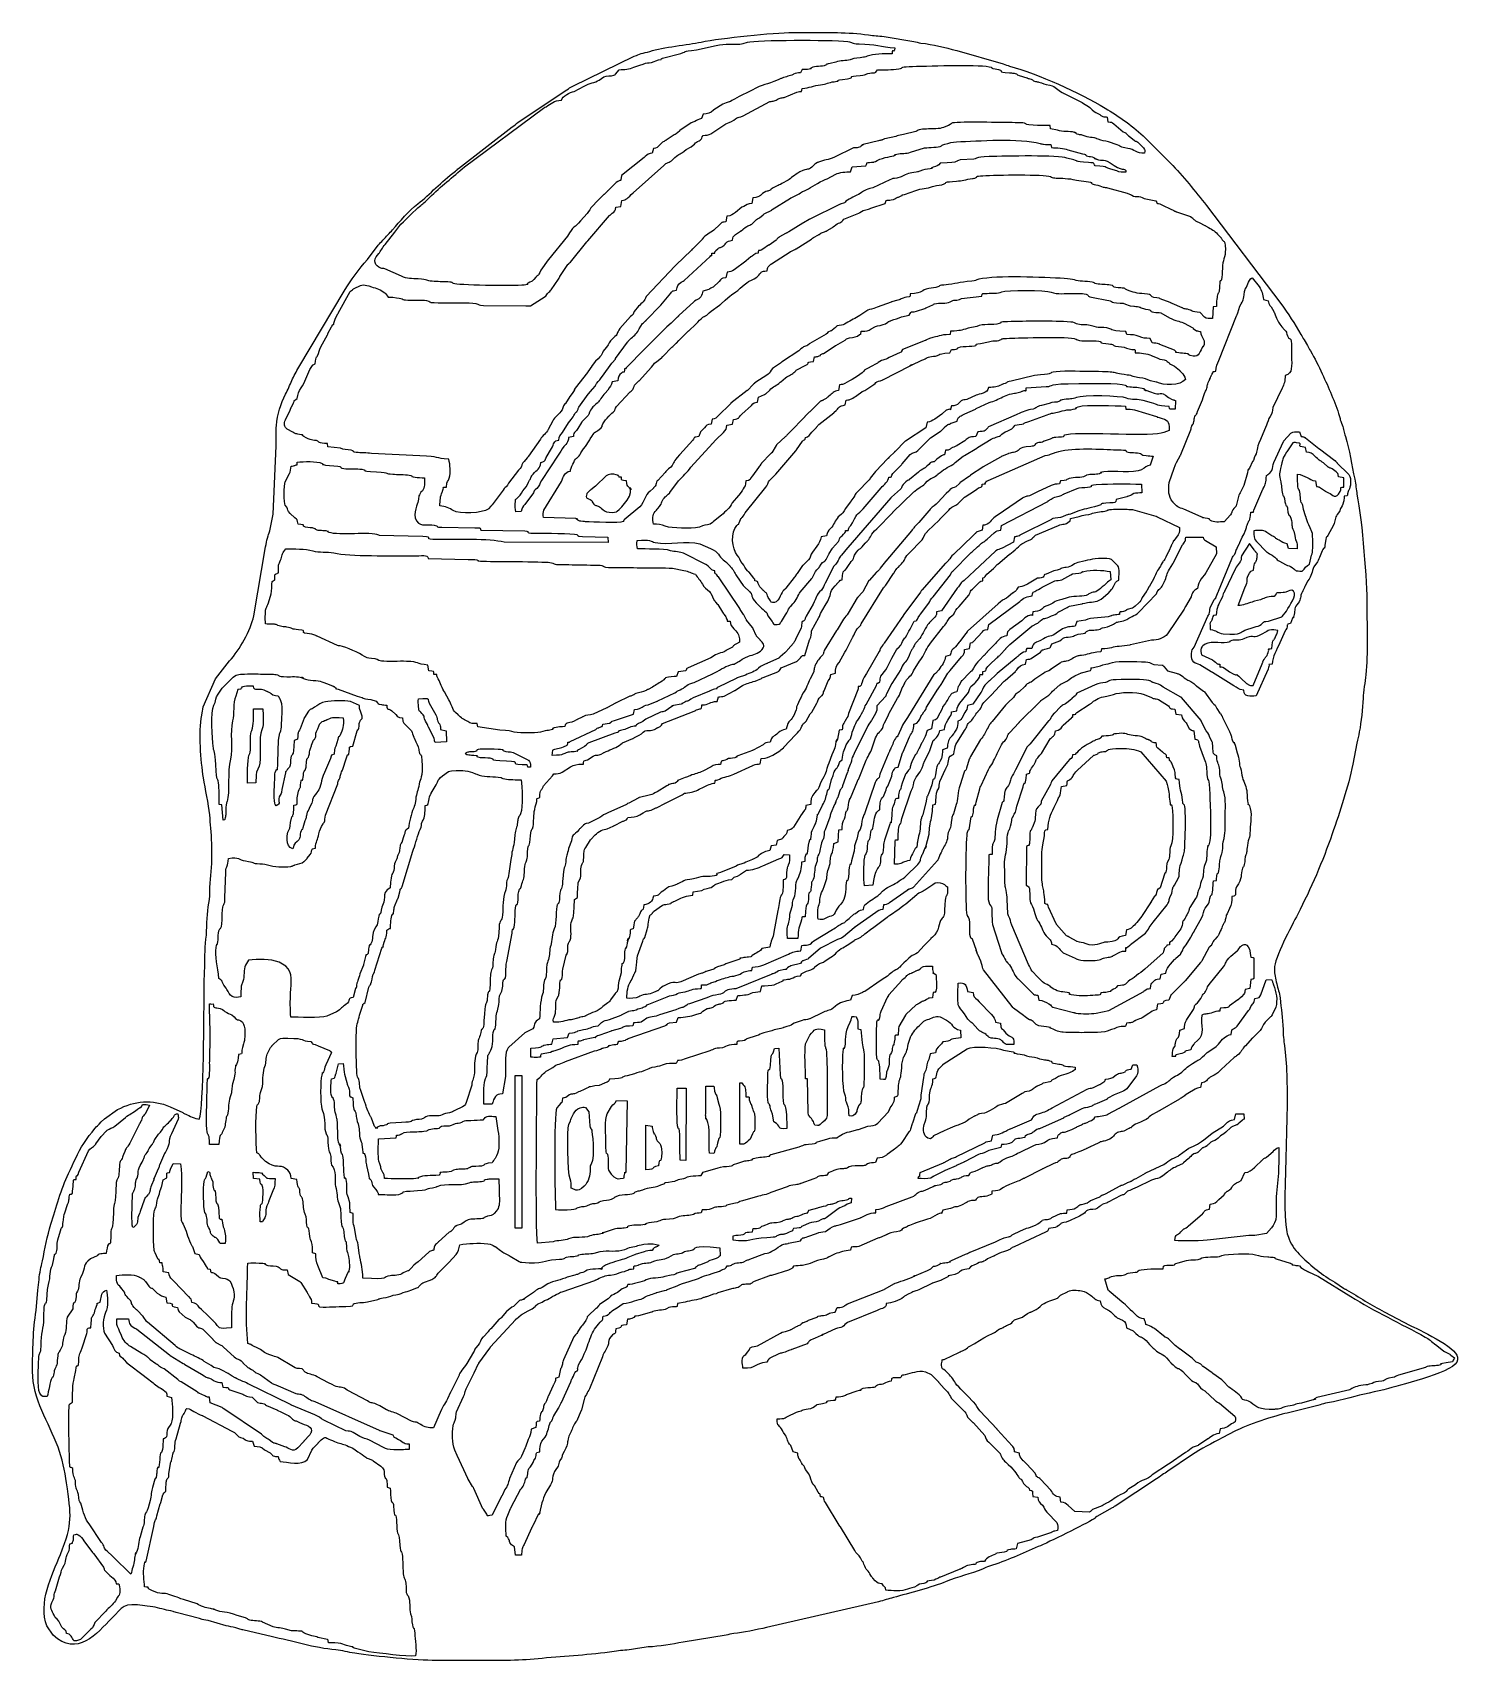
# Model space of a CAD drawing. Header units: inches. Extents: x -28.42 to -27.554, y -2.238 to -1.248.
import ezdxf

# ---------------------------------------------------------------- set-up
doc = ezdxf.new("R2010")
doc.units = ezdxf.units.IN
doc.header["$MEASUREMENT"] = 0

msp = doc.modelspace()

# ---------------------------------------------------------------- linework, layer by layer
for points, knots in [([(-27.93104, -1.24822), (-27.93104, -1.24822), (-27.95819, -1.24822), (-27.95819, -1.24822), (-27.95819, -1.24822), (-27.96998, -1.24822), (-28.00135, -1.25144), (-28.01387, -1.25403), (-28.01387, -1.25403), (-28.0219, -1.25569), (-28.03687, -1.25698), (-28.04508, -1.25971), (-28.04508, -1.25971), (-28.047, -1.26035), (-28.0486, -1.26051), (-28.05021, -1.26102), (-28.05021, -1.26102), (-28.05196, -1.26158), (-28.05241, -1.262), (-28.05448, -1.26261), (-28.05448, -1.26261), (-28.05448, -1.26261), (-28.09191, -1.28082), (-28.09191, -1.28082), (-28.09191, -1.28082), (-28.09367, -1.28177), (-28.09395, -1.28194), (-28.09557, -1.28301), (-28.09557, -1.28301), (-28.09557, -1.28301), (-28.12501, -1.30276), (-28.12501, -1.30276), (-28.12501, -1.30276), (-28.12638, -1.3038), (-28.12736, -1.30478), (-28.12863, -1.30559), (-28.12863, -1.30559), (-28.12863, -1.30559), (-28.16134, -1.33085), (-28.16134, -1.33085), (-28.16134, -1.33085), (-28.16143, -1.33094), (-28.16156, -1.33106), (-28.16164, -1.33114), (-28.16164, -1.33114), (-28.1625, -1.33193), (-28.16234, -1.3318), (-28.16323, -1.33248), (-28.16323, -1.33248), (-28.17201, -1.33925), (-28.17844, -1.34629), (-28.18608, -1.35238), (-28.18608, -1.35238), (-28.19117, -1.35644), (-28.19715, -1.36307), (-28.20139, -1.36811), (-28.20139, -1.36811), (-28.20243, -1.36934), (-28.20325, -1.36989), (-28.20424, -1.37113), (-28.20424, -1.37113), (-28.20632, -1.37373), (-28.20819, -1.3752), (-28.21009, -1.37757), (-28.21009, -1.37757), (-28.21009, -1.37757), (-28.21672, -1.38617), (-28.21672, -1.38617), (-28.21672, -1.38617), (-28.22194, -1.3922), (-28.22669, -1.3986), (-28.23083, -1.40543), (-28.23083, -1.40543), (-28.23083, -1.40543), (-28.25841, -1.45165), (-28.25841, -1.45165), (-28.25841, -1.45165), (-28.25989, -1.45464), (-28.26145, -1.45681), (-28.26263, -1.45973), (-28.26263, -1.45973), (-28.26376, -1.46255), (-28.26508, -1.46536), (-28.26648, -1.46818), (-28.26648, -1.46818), (-28.26937, -1.47398), (-28.27151, -1.48033), (-28.27205, -1.48721), (-28.27205, -1.48721), (-28.27234, -1.49088), (-28.27208, -1.49568), (-28.27208, -1.49948), (-28.27208, -1.49948), (-28.27208, -1.49948), (-28.27391, -1.54099), (-28.27391, -1.54099), (-28.27391, -1.54099), (-28.27391, -1.54099), (-28.27604, -1.55116), (-28.27604, -1.55116), (-28.27604, -1.55116), (-28.27661, -1.55344), (-28.27693, -1.55328), (-28.27749, -1.55556), (-28.27749, -1.55556), (-28.27789, -1.55715), (-28.27805, -1.5591), (-28.27858, -1.56092), (-28.27858, -1.56092), (-28.27858, -1.56092), (-28.2858, -1.60289), (-28.2858, -1.60289), (-28.2858, -1.60289), (-28.28769, -1.61187), (-28.29432, -1.62339), (-28.30054, -1.63033), (-28.30054, -1.63033), (-28.30054, -1.63033), (-28.30899, -1.6412), (-28.30899, -1.6412), (-28.30899, -1.6412), (-28.30899, -1.6412), (-28.3165, -1.65828), (-28.3165, -1.65828), (-28.3165, -1.65828), (-28.31689, -1.66046), (-28.31692, -1.6612), (-28.31733, -1.66331), (-28.31733, -1.66331), (-28.31939, -1.6738), (-28.318, -1.69106), (-28.31636, -1.70131), (-28.31636, -1.70131), (-28.31526, -1.70819), (-28.31323, -1.7172), (-28.31257, -1.72388), (-28.31257, -1.72388), (-28.31226, -1.72703), (-28.31222, -1.7292), (-28.3119, -1.732), (-28.3119, -1.732), (-28.31124, -1.73778), (-28.31132, -1.74467), (-28.31132, -1.75074), (-28.31132, -1.75074), (-28.31132, -1.75819), (-28.31241, -1.76328), (-28.31247, -1.77067), (-28.31247, -1.77067), (-28.31252, -1.77704), (-28.31431, -1.78259), (-28.31425, -1.78939), (-28.31425, -1.78939), (-28.3142, -1.7965), (-28.31546, -1.80265), (-28.31543, -1.80929), (-28.31543, -1.80929), (-28.3154, -1.81637), (-28.316, -1.82178), (-28.316, -1.82922), (-28.316, -1.82922), (-28.316, -1.84026), (-28.3161, -1.90298), (-28.31893, -1.90887), (-28.31893, -1.90887), (-28.3213, -1.90867), (-28.32517, -1.90685), (-28.32709, -1.9059), (-28.32709, -1.9059), (-28.32801, -1.90544), (-28.32806, -1.90535), (-28.329, -1.90489), (-28.329, -1.90489), (-28.329, -1.90489), (-28.3366, -1.90136), (-28.3366, -1.90136), (-28.3366, -1.90136), (-28.3472, -1.89676), (-28.35839, -1.89765), (-28.36861, -1.90311), (-28.36861, -1.90311), (-28.36861, -1.90311), (-28.37647, -1.90872), (-28.37647, -1.90872), (-28.37647, -1.90872), (-28.38282, -1.91479), (-28.38046, -1.9124), (-28.38575, -1.91877), (-28.38575, -1.91877), (-28.38575, -1.91877), (-28.38909, -1.92363), (-28.38909, -1.92363), (-28.38909, -1.92363), (-28.39291, -1.92929), (-28.39529, -1.93583), (-28.39833, -1.94192), (-28.39833, -1.94192), (-28.40299, -1.95127), (-28.40589, -1.96274), (-28.40905, -1.97278), (-28.40905, -1.97278), (-28.41134, -1.98005), (-28.41285, -1.98787), (-28.41422, -1.99513), (-28.41422, -1.99513), (-28.41462, -1.99723), (-28.41506, -1.99876), (-28.41542, -2.00038), (-28.41542, -2.00038), (-28.41629, -2.00431), (-28.41638, -2.00859), (-28.41706, -2.0128), (-28.41706, -2.0128), (-28.41706, -2.0128), (-28.41815, -2.02518), (-28.41815, -2.02518), (-28.41815, -2.02518), (-28.41997, -2.03765), (-28.42024, -2.04924), (-28.42024, -2.06172), (-28.42024, -2.06172), (-28.42024, -2.06172), (-28.42024, -2.06232), (-28.42024, -2.06232), (-28.42024, -2.06232), (-28.42024, -2.07906), (-28.41036, -2.09333), (-28.40476, -2.10833), (-28.40476, -2.10833), (-28.40212, -2.11538), (-28.40061, -2.12264), (-28.39959, -2.1301), (-28.39959, -2.1301), (-28.39683, -2.15013), (-28.39557, -2.15428), (-28.40335, -2.17351), (-28.40335, -2.17351), (-28.40843, -2.18606), (-28.417, -2.20357), (-28.41154, -2.21702), (-28.41154, -2.21702), (-28.41154, -2.21702), (-28.40771, -2.22256), (-28.40771, -2.22256), (-28.40771, -2.22256), (-28.39321, -2.23658), (-28.38108, -2.22138), (-28.37207, -2.21241), (-28.37207, -2.21241), (-28.36547, -2.20585), (-28.3654, -2.20254), (-28.3519, -2.20482), (-28.3519, -2.20482), (-28.35036, -2.20507), (-28.34727, -2.20532), (-28.34573, -2.20567), (-28.34573, -2.20567), (-28.34361, -2.20616), (-28.34227, -2.2066), (-28.34013, -2.20711), (-28.34013, -2.20711), (-28.33859, -2.20747), (-28.33668, -2.20777), (-28.33486, -2.20827), (-28.33486, -2.20827), (-28.33417, -2.20846), (-28.33318, -2.20883), (-28.33214, -2.20906), (-28.33214, -2.20906), (-28.33214, -2.20906), (-28.31869, -2.21259), (-28.31869, -2.21259), (-28.31869, -2.21259), (-28.31644, -2.21344), (-28.31575, -2.2132), (-28.31344, -2.2138), (-28.31344, -2.2138), (-28.31344, -2.2138), (-28.30255, -2.21696), (-28.30255, -2.21696), (-28.30255, -2.21696), (-28.30056, -2.21752), (-28.29877, -2.21747), (-28.29676, -2.21819), (-28.29676, -2.21819), (-28.29567, -2.21858), (-28.29533, -2.21884), (-28.29417, -2.21911), (-28.29417, -2.21911), (-28.29325, -2.21933), (-28.29262, -2.21934), (-28.29167, -2.21955), (-28.29167, -2.21955), (-28.29167, -2.21955), (-28.27517, -2.22354), (-28.27517, -2.22354), (-28.27517, -2.22354), (-28.26211, -2.22617), (-28.24913, -2.23047), (-28.23582, -2.23163), (-28.23582, -2.23163), (-28.23211, -2.23195), (-28.22848, -2.23311), (-28.22441, -2.2337), (-28.22441, -2.2337), (-28.21132, -2.23559), (-28.18709, -2.23803), (-28.17487, -2.23803), (-28.17487, -2.23803), (-28.17487, -2.23803), (-28.1297, -2.23803), (-28.1297, -2.23803), (-28.1297, -2.23803), (-28.12331, -2.23782), (-28.11692, -2.23744), (-28.11054, -2.23676), (-28.11054, -2.23676), (-28.09564, -2.2352), (-28.08175, -2.23491), (-28.06678, -2.2325), (-28.06678, -2.2325), (-28.06289, -2.23187), (-28.0602, -2.23194), (-28.05614, -2.23143), (-28.05614, -2.23143), (-28.05317, -2.23106), (-28.0491, -2.22999), (-28.04602, -2.22984), (-28.04602, -2.22984), (-28.03926, -2.22951), (-28.03143, -2.22811), (-28.02485, -2.22699), (-28.02485, -2.22699), (-28.02485, -2.22699), (-27.9987, -2.22269), (-27.9987, -2.22269), (-27.9987, -2.22269), (-27.99719, -2.2223), (-27.9958, -2.22183), (-27.99387, -2.22167), (-27.99387, -2.22167), (-27.98858, -2.22121), (-27.97994, -2.21924), (-27.97406, -2.21805), (-27.97406, -2.21805), (-27.97406, -2.21805), (-27.90593, -2.20243), (-27.90593, -2.20243), (-27.90593, -2.20243), (-27.90283, -2.2015), (-27.90009, -2.20062), (-27.8969, -2.19975), (-27.8969, -2.19975), (-27.88767, -2.19723), (-27.87344, -2.19354), (-27.86498, -2.19009), (-27.86498, -2.19009), (-27.85766, -2.18711), (-27.85, -2.18539), (-27.84275, -2.18245), (-27.84275, -2.18245), (-27.84089, -2.1817), (-27.84065, -2.18136), (-27.8386, -2.18075), (-27.8386, -2.18075), (-27.82833, -2.1777), (-27.81878, -2.17286), (-27.80893, -2.16883), (-27.80893, -2.16883), (-27.80276, -2.16631), (-27.78054, -2.15527), (-27.77497, -2.15184), (-27.77497, -2.15184), (-27.77367, -2.15104), (-27.77499, -2.15171), (-27.77328, -2.1506), (-27.77328, -2.1506), (-27.77328, -2.1506), (-27.76394, -2.14531), (-27.76394, -2.14531), (-27.76394, -2.14531), (-27.76302, -2.14471), (-27.76331, -2.14483), (-27.76219, -2.14413), (-27.76219, -2.14413), (-27.76219, -2.14413), (-27.73706, -2.12767), (-27.73706, -2.12767), (-27.73706, -2.12767), (-27.73555, -2.12676), (-27.735, -2.12622), (-27.73365, -2.12523), (-27.73365, -2.12523), (-27.7322, -2.12418), (-27.7315, -2.12393), (-27.73005, -2.12297), (-27.73005, -2.12297), (-27.73005, -2.12297), (-27.71574, -2.11327), (-27.71574, -2.11327), (-27.71574, -2.11327), (-27.71003, -2.10917), (-27.70324, -2.10611), (-27.69711, -2.10262), (-27.69711, -2.10262), (-27.69711, -2.10262), (-27.68892, -2.09851), (-27.68892, -2.09851), (-27.68892, -2.09851), (-27.68312, -2.09526), (-27.66443, -2.08895), (-27.65768, -2.08758), (-27.65768, -2.08758), (-27.65768, -2.08758), (-27.63888, -2.08296), (-27.63888, -2.08296), (-27.63888, -2.08296), (-27.63693, -2.0825), (-27.63613, -2.08208), (-27.63435, -2.08163), (-27.63435, -2.08163), (-27.6328, -2.08123), (-27.63118, -2.08113), (-27.62944, -2.08069), (-27.62944, -2.08069), (-27.62944, -2.08069), (-27.61948, -2.07835), (-27.61948, -2.07835), (-27.61948, -2.07835), (-27.6117, -2.07595), (-27.60365, -2.07487), (-27.59592, -2.07263), (-27.59592, -2.07263), (-27.58709, -2.07006), (-27.5541, -2.06235), (-27.5541, -2.05529), (-27.5541, -2.05529), (-27.5541, -2.05529), (-27.5541, -2.05354), (-27.5541, -2.05354), (-27.5541, -2.05354), (-27.5541, -2.04774), (-27.57906, -2.03624), (-27.58288, -2.03429), (-27.58288, -2.03429), (-27.58288, -2.03429), (-27.59861, -2.026), (-27.59861, -2.026), (-27.59861, -2.026), (-27.60647, -2.02212), (-27.61404, -2.01696), (-27.62155, -2.01263), (-27.62155, -2.01263), (-27.62235, -2.01217), (-27.6224, -2.01227), (-27.62345, -2.01161), (-27.62345, -2.01161), (-27.62345, -2.01161), (-27.62867, -2.00804), (-27.62867, -2.00804), (-27.62867, -2.00804), (-27.63588, -2.00383), (-27.64324, -1.99805), (-27.64912, -1.99219), (-27.64912, -1.99219), (-27.65226, -1.98906), (-27.65477, -1.98618), (-27.65639, -1.98188), (-27.65639, -1.98188), (-27.65712, -1.97995), (-27.6574, -1.97951), (-27.65778, -1.97742), (-27.65778, -1.97742), (-27.66158, -1.95681), (-27.65469, -1.89546), (-27.65927, -1.86411), (-27.65927, -1.86411), (-27.65965, -1.86147), (-27.6601, -1.85682), (-27.66012, -1.85443), (-27.66012, -1.85443), (-27.6602, -1.84689), (-27.66124, -1.84219), (-27.66194, -1.83516), (-27.66194, -1.83516), (-27.66225, -1.83209), (-27.66332, -1.82952), (-27.66394, -1.82662), (-27.66394, -1.82662), (-27.66467, -1.82319), (-27.66537, -1.82091), (-27.66537, -1.8175), (-27.66537, -1.8175), (-27.66537, -1.81087), (-27.65507, -1.79177), (-27.65119, -1.78425), (-27.65119, -1.78425), (-27.64318, -1.76874), (-27.63595, -1.75202), (-27.63024, -1.73551), (-27.63024, -1.73551), (-27.62543, -1.72164), (-27.62069, -1.70739), (-27.6176, -1.69309), (-27.6176, -1.69309), (-27.6176, -1.69309), (-27.61517, -1.6803), (-27.61517, -1.6803), (-27.61517, -1.6803), (-27.61468, -1.67773), (-27.61427, -1.67594), (-27.61378, -1.67349), (-27.61378, -1.67349), (-27.61244, -1.66691), (-27.61198, -1.65967), (-27.61146, -1.65296), (-27.61146, -1.65296), (-27.61115, -1.64885), (-27.61028, -1.64302), (-27.60982, -1.63878), (-27.60982, -1.63878), (-27.60835, -1.62502), (-27.60915, -1.61057), (-27.60915, -1.5967), (-27.60915, -1.5967), (-27.60915, -1.58217), (-27.61187, -1.54572), (-27.61517, -1.52893), (-27.61517, -1.52893), (-27.61572, -1.52614), (-27.61578, -1.52293), (-27.61654, -1.51975), (-27.61654, -1.51975), (-27.61862, -1.51107), (-27.61953, -1.50226), (-27.62217, -1.49375), (-27.62217, -1.49375), (-27.6227, -1.49204), (-27.62284, -1.49211), (-27.62336, -1.48967), (-27.62336, -1.48967), (-27.6237, -1.48808), (-27.62386, -1.48731), (-27.62458, -1.48563), (-27.62458, -1.48563), (-27.62548, -1.48353), (-27.62516, -1.48391), (-27.62584, -1.48161), (-27.62584, -1.48161), (-27.62852, -1.47254), (-27.63241, -1.46427), (-27.63626, -1.45572), (-27.63626, -1.45572), (-27.63843, -1.45089), (-27.64081, -1.44628), (-27.64345, -1.44183), (-27.64345, -1.44183), (-27.64422, -1.44055), (-27.64465, -1.43968), (-27.64533, -1.43843), (-27.64533, -1.43843), (-27.64533, -1.43843), (-27.6473, -1.43513), (-27.6473, -1.43513), (-27.6473, -1.43513), (-27.64813, -1.43389), (-27.64839, -1.43315), (-27.64922, -1.43178), (-27.64922, -1.43178), (-27.65309, -1.42531), (-27.65691, -1.41891), (-27.66154, -1.41306), (-27.66154, -1.41306), (-27.66154, -1.41306), (-27.70671, -1.3534), (-27.70671, -1.3534), (-27.70671, -1.3534), (-27.71322, -1.34503), (-27.72105, -1.33514), (-27.72847, -1.32772), (-27.72847, -1.32772), (-27.72847, -1.32772), (-27.74399, -1.3122), (-27.74399, -1.3122), (-27.74399, -1.3122), (-27.75037, -1.30574), (-27.7603, -1.29898), (-27.76819, -1.29423), (-27.76819, -1.29423), (-27.78399, -1.28473), (-27.80885, -1.27341), (-27.8263, -1.2686), (-27.8263, -1.2686), (-27.82769, -1.26821), (-27.82867, -1.26775), (-27.83021, -1.26724), (-27.83021, -1.26724), (-27.83021, -1.26724), (-27.85841, -1.25913), (-27.85841, -1.25913), (-27.85841, -1.25913), (-27.86574, -1.25723), (-27.8728, -1.25547), (-27.8802, -1.25457), (-27.8802, -1.25457), (-27.88166, -1.25439), (-27.88328, -1.25392), (-27.88451, -1.2536), (-27.88451, -1.2536), (-27.88451, -1.2536), (-27.90259, -1.25059), (-27.90259, -1.25059), (-27.90259, -1.25059), (-27.90668, -1.25031), (-27.9084, -1.25017), (-27.91217, -1.24964), (-27.91217, -1.24964), (-27.91831, -1.24877), (-27.92465, -1.24838), (-27.93104, -1.24822)], [0, 0, 0, 0, 0.00641, 0.00641, 0.00641, 0.00641, 0.012821, 0.012821, 0.012821, 0.012821, 0.019231, 0.019231, 0.019231, 0.019231, 0.025641, 0.025641, 0.025641, 0.025641, 0.032051, 0.032051, 0.032051, 0.032051, 0.038462, 0.038462, 0.038462, 0.038462, 0.044872, 0.044872, 0.044872, 0.044872, 0.051282, 0.051282, 0.051282, 0.051282, 0.057692, 0.057692, 0.057692, 0.057692, 0.064103, 0.064103, 0.064103, 0.064103, 0.070513, 0.070513, 0.070513, 0.070513, 0.076923, 0.076923, 0.076923, 0.076923, 0.083333, 0.083333, 0.083333, 0.083333, 0.089744, 0.089744, 0.089744, 0.089744, 0.096154, 0.096154, 0.096154, 0.096154, 0.102564, 0.102564, 0.102564, 0.102564, 0.108974, 0.108974, 0.108974, 0.108974, 0.115385, 0.115385, 0.115385, 0.115385, 0.121795, 0.121795, 0.121795, 0.121795, 0.128205, 0.128205, 0.128205, 0.128205, 0.134615, 0.134615, 0.134615, 0.134615, 0.141026, 0.141026, 0.141026, 0.141026, 0.147436, 0.147436, 0.147436, 0.147436, 0.153846, 0.153846, 0.153846, 0.153846, 0.160256, 0.160256, 0.160256, 0.160256, 0.166667, 0.166667, 0.166667, 0.166667, 0.173077, 0.173077, 0.173077, 0.173077, 0.179487, 0.179487, 0.179487, 0.179487, 0.185897, 0.185897, 0.185897, 0.185897, 0.192308, 0.192308, 0.192308, 0.192308, 0.198718, 0.198718, 0.198718, 0.198718, 0.205128, 0.205128, 0.205128, 0.205128, 0.211538, 0.211538, 0.211538, 0.211538, 0.217949, 0.217949, 0.217949, 0.217949, 0.224359, 0.224359, 0.224359, 0.224359, 0.230769, 0.230769, 0.230769, 0.230769, 0.237179, 0.237179, 0.237179, 0.237179, 0.24359, 0.24359, 0.24359, 0.24359, 0.25, 0.25, 0.25, 0.25, 0.25641, 0.25641, 0.25641, 0.25641, 0.262821, 0.262821, 0.262821, 0.262821, 0.269231, 0.269231, 0.269231, 0.269231, 0.275641, 0.275641, 0.275641, 0.275641, 0.282051, 0.282051, 0.282051, 0.282051, 0.288462, 0.288462, 0.288462, 0.288462, 0.294872, 0.294872, 0.294872, 0.294872, 0.301282, 0.301282, 0.301282, 0.301282, 0.307692, 0.307692, 0.307692, 0.307692, 0.314103, 0.314103, 0.314103, 0.314103, 0.320513, 0.320513, 0.320513, 0.320513, 0.326923, 0.326923, 0.326923, 0.326923, 0.333333, 0.333333, 0.333333, 0.333333, 0.339744, 0.339744, 0.339744, 0.339744, 0.346154, 0.346154, 0.346154, 0.346154, 0.352564, 0.352564, 0.352564, 0.352564, 0.358974, 0.358974, 0.358974, 0.358974, 0.365385, 0.365385, 0.365385, 0.365385, 0.371795, 0.371795, 0.371795, 0.371795, 0.378205, 0.378205, 0.378205, 0.378205, 0.384615, 0.384615, 0.384615, 0.384615, 0.391026, 0.391026, 0.391026, 0.391026, 0.397436, 0.397436, 0.397436, 0.397436, 0.403846, 0.403846, 0.403846, 0.403846, 0.410256, 0.410256, 0.410256, 0.410256, 0.416667, 0.416667, 0.416667, 0.416667, 0.423077, 0.423077, 0.423077, 0.423077, 0.429487, 0.429487, 0.429487, 0.429487, 0.435897, 0.435897, 0.435897, 0.435897, 0.442308, 0.442308, 0.442308, 0.442308, 0.448718, 0.448718, 0.448718, 0.448718, 0.455128, 0.455128, 0.455128, 0.455128, 0.461538, 0.461538, 0.461538, 0.461538, 0.467949, 0.467949, 0.467949, 0.467949, 0.474359, 0.474359, 0.474359, 0.474359, 0.480769, 0.480769, 0.480769, 0.480769, 0.487179, 0.487179, 0.487179, 0.487179, 0.49359, 0.49359, 0.49359, 0.49359, 0.5, 0.5, 0.5, 0.5, 0.50641, 0.50641, 0.50641, 0.50641, 0.512821, 0.512821, 0.512821, 0.512821, 0.519231, 0.519231, 0.519231, 0.519231, 0.525641, 0.525641, 0.525641, 0.525641, 0.532051, 0.532051, 0.532051, 0.532051, 0.538462, 0.538462, 0.538462, 0.538462, 0.544872, 0.544872, 0.544872, 0.544872, 0.551282, 0.551282, 0.551282, 0.551282, 0.557692, 0.557692, 0.557692, 0.557692, 0.564103, 0.564103, 0.564103, 0.564103, 0.570513, 0.570513, 0.570513, 0.570513, 0.576923, 0.576923, 0.576923, 0.576923, 0.583333, 0.583333, 0.583333, 0.583333, 0.589744, 0.589744, 0.589744, 0.589744, 0.596154, 0.596154, 0.596154, 0.596154, 0.602564, 0.602564, 0.602564, 0.602564, 0.608974, 0.608974, 0.608974, 0.608974, 0.615385, 0.615385, 0.615385, 0.615385, 0.621795, 0.621795, 0.621795, 0.621795, 0.628205, 0.628205, 0.628205, 0.628205, 0.634615, 0.634615, 0.634615, 0.634615, 0.641026, 0.641026, 0.641026, 0.641026, 0.647436, 0.647436, 0.647436, 0.647436, 0.653846, 0.653846, 0.653846, 0.653846, 0.660256, 0.660256, 0.660256, 0.660256, 0.666667, 0.666667, 0.666667, 0.666667, 0.673077, 0.673077, 0.673077, 0.673077, 0.679487, 0.679487, 0.679487, 0.679487, 0.685897, 0.685897, 0.685897, 0.685897, 0.692308, 0.692308, 0.692308, 0.692308, 0.698718, 0.698718, 0.698718, 0.698718, 0.705128, 0.705128, 0.705128, 0.705128, 0.711538, 0.711538, 0.711538, 0.711538, 0.717949, 0.717949, 0.717949, 0.717949, 0.724359, 0.724359, 0.724359, 0.724359, 0.730769, 0.730769, 0.730769, 0.730769, 0.737179, 0.737179, 0.737179, 0.737179, 0.74359, 0.74359, 0.74359, 0.74359, 0.75, 0.75, 0.75, 0.75, 0.75641, 0.75641, 0.75641, 0.75641, 0.762821, 0.762821, 0.762821, 0.762821, 0.769231, 0.769231, 0.769231, 0.769231, 0.775641, 0.775641, 0.775641, 0.775641, 0.782051, 0.782051, 0.782051, 0.782051, 0.788462, 0.788462, 0.788462, 0.788462, 0.794872, 0.794872, 0.794872, 0.794872, 0.801282, 0.801282, 0.801282, 0.801282, 0.807692, 0.807692, 0.807692, 0.807692, 0.814103, 0.814103, 0.814103, 0.814103, 0.820513, 0.820513, 0.820513, 0.820513, 0.826923, 0.826923, 0.826923, 0.826923, 0.833333, 0.833333, 0.833333, 0.833333, 0.839744, 0.839744, 0.839744, 0.839744, 0.846154, 0.846154, 0.846154, 0.846154, 0.852564, 0.852564, 0.852564, 0.852564, 0.858974, 0.858974, 0.858974, 0.858974, 0.865385, 0.865385, 0.865385, 0.865385, 0.871795, 0.871795, 0.871795, 0.871795, 0.878205, 0.878205, 0.878205, 0.878205, 0.884615, 0.884615, 0.884615, 0.884615, 0.891026, 0.891026, 0.891026, 0.891026, 0.897436, 0.897436, 0.897436, 0.897436, 0.903846, 0.903846, 0.903846, 0.903846, 0.910256, 0.910256, 0.910256, 0.910256, 0.916667, 0.916667, 0.916667, 0.916667, 0.923077, 0.923077, 0.923077, 0.923077, 0.929487, 0.929487, 0.929487, 0.929487, 0.935897, 0.935897, 0.935897, 0.935897, 0.942308, 0.942308, 0.942308, 0.942308, 0.948718, 0.948718, 0.948718, 0.948718, 0.955128, 0.955128, 0.955128, 0.955128, 0.961538, 0.961538, 0.961538, 0.961538, 0.967949, 0.967949, 0.967949, 0.967949, 0.974359, 0.974359, 0.974359, 0.974359, 0.980769, 0.980769, 0.980769, 0.980769, 0.987179, 0.987179, 0.987179, 0.987179, 1, 1, 1, 1]), ([(-27.98408, -1.28393), (-27.98312, -1.28356), (-27.98311, -1.28343), (-27.98286, -1.28328), (-27.98286, -1.28328), (-27.97615, -1.27922), (-27.97425, -1.28039), (-27.9671, -1.27691), (-27.9671, -1.27691), (-27.96618, -1.27646), (-27.96626, -1.27662), (-27.96533, -1.27622), (-27.96533, -1.27622), (-27.96519, -1.27617), (-27.96503, -1.27611), (-27.96489, -1.27605), (-27.96489, -1.27605), (-27.96186, -1.27468), (-27.9603, -1.27497), (-27.95794, -1.27365), (-27.95794, -1.27365), (-27.95784, -1.27359), (-27.95772, -1.27348), (-27.95761, -1.27343), (-27.95761, -1.27343), (-27.95626, -1.27274), (-27.9553, -1.27285), (-27.9535, -1.27273), (-27.9535, -1.27273), (-27.9535, -1.27273), (-27.95233, -1.27074), (-27.95233, -1.27074), (-27.95233, -1.27074), (-27.95111, -1.27072), (-27.9494, -1.27079), (-27.94826, -1.27045), (-27.94826, -1.27045), (-27.9453, -1.26957), (-27.94853, -1.27061), (-27.94674, -1.26963), (-27.94674, -1.26963), (-27.94483, -1.26857), (-27.94026, -1.26906), (-27.93815, -1.26814), (-27.93815, -1.26814), (-27.9361, -1.26724), (-27.93961, -1.26767), (-27.93533, -1.26708), (-27.93533, -1.26708), (-27.93533, -1.26708), (-27.93186, -1.26629), (-27.93186, -1.26629), (-27.93186, -1.26629), (-27.92926, -1.26498), (-27.92591, -1.26569), (-27.92316, -1.26471), (-27.92316, -1.26471), (-27.92301, -1.26466), (-27.92287, -1.26458), (-27.92272, -1.26453), (-27.92272, -1.26453), (-27.92058, -1.26369), (-27.91769, -1.26372), (-27.91522, -1.26328), (-27.91522, -1.26328), (-27.91444, -1.26314), (-27.91451, -1.26317), (-27.91376, -1.26293), (-27.91376, -1.26293), (-27.91376, -1.26293), (-27.91289, -1.26258), (-27.91289, -1.26258), (-27.91289, -1.26258), (-27.90907, -1.26109), (-27.90287, -1.2612), (-27.89779, -1.26109), (-27.89779, -1.26109), (-27.89735, -1.25679), (-27.89669, -1.2621), (-27.896, -1.25754), (-27.896, -1.25754), (-27.90464, -1.25709), (-27.90803, -1.25519), (-27.91781, -1.25505), (-27.91781, -1.25505), (-27.9232, -1.25498), (-27.92138, -1.25394), (-27.92475, -1.25361), (-27.92475, -1.25361), (-27.93608, -1.25249), (-27.98004, -1.25272), (-27.98563, -1.25408), (-27.98563, -1.25408), (-27.98563, -1.25408), (-27.98821, -1.25491), (-27.98821, -1.25491), (-27.98821, -1.25491), (-27.99363, -1.25596), (-27.99934, -1.25458), (-28.00478, -1.25611), (-28.00478, -1.25611), (-28.00478, -1.25611), (-28.01668, -1.2588), (-28.01668, -1.2588), (-28.01668, -1.2588), (-28.02677, -1.25986), (-28.02118, -1.25926), (-28.0262, -1.26099), (-28.0262, -1.26099), (-28.0262, -1.26099), (-28.03742, -1.26385), (-28.03742, -1.26385), (-28.03742, -1.26385), (-28.03754, -1.26391), (-28.03767, -1.26402), (-28.03778, -1.26407), (-28.03778, -1.26407), (-28.0393, -1.26487), (-28.03682, -1.26428), (-28.03969, -1.26488), (-28.03969, -1.26488), (-28.03969, -1.26488), (-28.04411, -1.26638), (-28.04411, -1.26638), (-28.04411, -1.26638), (-28.04592, -1.26702), (-28.04691, -1.26626), (-28.04916, -1.26735), (-28.04916, -1.26735), (-28.05213, -1.26879), (-28.05278, -1.26827), (-28.0548, -1.26933), (-28.0548, -1.26933), (-28.05727, -1.27063), (-28.06069, -1.27057), (-28.0636, -1.27083), (-28.0636, -1.27083), (-28.0636, -1.27083), (-28.06583, -1.2735), (-28.06583, -1.2735), (-28.06583, -1.2735), (-28.06738, -1.27462), (-28.06497, -1.27339), (-28.06686, -1.27411), (-28.06686, -1.27411), (-28.06862, -1.27478), (-28.07139, -1.27439), (-28.07305, -1.27519), (-28.07305, -1.27519), (-28.07305, -1.27519), (-28.07576, -1.27709), (-28.07576, -1.27709), (-28.07576, -1.27709), (-28.07837, -1.27875), (-28.08181, -1.27897), (-28.08485, -1.28079), (-28.08485, -1.28079), (-28.08485, -1.28079), (-28.0911, -1.28398), (-28.0911, -1.28398), (-28.0911, -1.28398), (-28.09342, -1.28477), (-28.09812, -1.28656), (-28.09874, -1.28927), (-28.09874, -1.28927), (-28.10357, -1.28954), (-28.10485, -1.29138), (-28.10813, -1.2933), (-28.10813, -1.2933), (-28.10904, -1.29384), (-28.10845, -1.29342), (-28.10959, -1.29423), (-28.10959, -1.29423), (-28.10959, -1.29423), (-28.15767, -1.32985), (-28.15767, -1.32985), (-28.15767, -1.32985), (-28.16483, -1.33614), (-28.17206, -1.34178), (-28.17894, -1.34843), (-28.17894, -1.34843), (-28.17995, -1.34939), (-28.18055, -1.35017), (-28.18152, -1.35108), (-28.18152, -1.35108), (-28.18409, -1.35349), (-28.18391, -1.35246), (-28.18904, -1.35762), (-28.18904, -1.35762), (-28.19278, -1.36137), (-28.19715, -1.36511), (-28.20007, -1.36952), (-28.20007, -1.36952), (-28.20007, -1.36952), (-28.20591, -1.37705), (-28.20591, -1.37705), (-28.20591, -1.37705), (-28.20759, -1.37884), (-28.20858, -1.38131), (-28.20973, -1.38258), (-28.20973, -1.38258), (-28.20973, -1.38258), (-28.21066, -1.38349), (-28.21066, -1.38349), (-28.21066, -1.38349), (-28.21328, -1.38629), (-28.2122, -1.39037), (-28.20863, -1.39145), (-28.20863, -1.39145), (-28.20769, -1.39174), (-28.20715, -1.39161), (-28.20611, -1.39197), (-28.20611, -1.39197), (-28.20611, -1.39197), (-28.19594, -1.39641), (-28.19594, -1.39641), (-28.19594, -1.39641), (-28.19302, -1.39796), (-28.1894, -1.3978), (-28.18591, -1.39805), (-28.18591, -1.39805), (-28.17945, -1.39852), (-28.18109, -1.39904), (-28.17724, -1.39946), (-28.17724, -1.39946), (-28.17419, -1.3998), (-28.17091, -1.39964), (-28.16781, -1.39985), (-28.16781, -1.39985), (-28.16361, -1.40012), (-28.16613, -1.40038), (-28.16361, -1.40096), (-28.16361, -1.40096), (-28.15887, -1.40205), (-28.12333, -1.40243), (-28.12041, -1.40168), (-28.12041, -1.40168), (-28.11763, -1.40048), (-28.12086, -1.40181), (-28.11908, -1.40059), (-28.11908, -1.40059), (-28.11908, -1.40059), (-28.11791, -1.39992), (-28.11791, -1.39992), (-28.11791, -1.39992), (-28.11624, -1.39907), (-28.11667, -1.39965), (-28.11554, -1.39833), (-28.11554, -1.39833), (-28.11177, -1.39393), (-28.11377, -1.39772), (-28.1112, -1.3927), (-28.1112, -1.3927), (-28.1112, -1.3927), (-28.1068, -1.3865), (-28.1068, -1.3865), (-28.1068, -1.3865), (-28.10674, -1.38639), (-28.10666, -1.38623), (-28.1066, -1.38612), (-28.1066, -1.38612), (-28.1066, -1.38612), (-28.09501, -1.37201), (-28.09501, -1.37201), (-28.09501, -1.37201), (-28.09186, -1.36567), (-28.09042, -1.3671), (-28.08724, -1.36277), (-28.08724, -1.36277), (-28.08724, -1.36277), (-28.0831, -1.35815), (-28.0831, -1.35815), (-28.0831, -1.35815), (-28.08165, -1.35665), (-28.08145, -1.35514), (-28.07985, -1.35381), (-28.07985, -1.35381), (-28.07985, -1.35381), (-28.07696, -1.35075), (-28.07696, -1.35075), (-28.07696, -1.35075), (-28.07688, -1.35066), (-28.07677, -1.35052), (-28.07669, -1.35043), (-28.07669, -1.35043), (-28.07658, -1.3503), (-28.07624, -1.34995), (-28.07613, -1.34983), (-28.07613, -1.34983), (-28.07601, -1.3497), (-28.07531, -1.34902), (-28.07524, -1.34895), (-28.07524, -1.34895), (-28.07512, -1.34883), (-28.07478, -1.34847), (-28.07466, -1.34835), (-28.07466, -1.34835), (-28.07466, -1.34835), (-28.07319, -1.34691), (-28.07319, -1.34691), (-28.07319, -1.34691), (-28.0731, -1.34683), (-28.07296, -1.34673), (-28.07288, -1.34665), (-28.07288, -1.34665), (-28.07288, -1.34665), (-28.07079, -1.3447), (-28.07079, -1.3447), (-28.07079, -1.3447), (-28.07071, -1.34461), (-28.0706, -1.34447), (-28.07052, -1.34438), (-28.07052, -1.34438), (-28.07052, -1.34438), (-28.06546, -1.33946), (-28.06546, -1.33946), (-28.06546, -1.33946), (-28.06233, -1.33691), (-28.06295, -1.34006), (-28.06219, -1.33512), (-28.06219, -1.33512), (-28.06219, -1.33512), (-28.04855, -1.32421), (-28.04855, -1.32421), (-28.04855, -1.32421), (-28.04842, -1.32409), (-28.04807, -1.32374), (-28.04794, -1.32362), (-28.04794, -1.32362), (-28.04653, -1.3223), (-28.04548, -1.32185), (-28.04352, -1.32158), (-28.04352, -1.32158), (-28.04352, -1.32158), (-28.04283, -1.31875), (-28.04283, -1.31875), (-28.04283, -1.31875), (-28.04063, -1.3185), (-28.04029, -1.31818), (-28.03907, -1.31665), (-28.03907, -1.31665), (-28.03907, -1.31665), (-28.03732, -1.31492), (-28.03732, -1.31492), (-28.03732, -1.31492), (-28.03689, -1.31461), (-28.0359, -1.31414), (-28.03544, -1.3139), (-28.03544, -1.3139), (-28.03532, -1.31383), (-28.03517, -1.31376), (-28.03505, -1.31369), (-28.03505, -1.31369), (-28.03505, -1.31369), (-28.03022, -1.31037), (-28.03022, -1.31037), (-28.03022, -1.31037), (-28.02928, -1.30991), (-28.03009, -1.31048), (-28.02901, -1.30981), (-28.02901, -1.30981), (-28.02901, -1.30981), (-28.02709, -1.30813), (-28.02709, -1.30813), (-28.02709, -1.30813), (-28.027, -1.30805), (-28.02688, -1.30793), (-28.02678, -1.30785), (-28.02678, -1.30785), (-28.02678, -1.30785), (-28.01988, -1.30309), (-28.01988, -1.30309), (-28.01988, -1.30309), (-28.01911, -1.30272), (-28.01856, -1.3027), (-28.01775, -1.30228), (-28.01775, -1.30228), (-28.01626, -1.3015), (-28.01532, -1.30076), (-28.01362, -1.30054), (-28.01362, -1.30054), (-28.01362, -1.30054), (-28.01265, -1.29776), (-28.01265, -1.29776), (-28.01265, -1.29776), (-28.01003, -1.29746), (-28.00808, -1.29741), (-28.00636, -1.29549), (-28.00636, -1.29549), (-28.00628, -1.2954), (-28.00617, -1.29526), (-28.00609, -1.29516), (-28.00609, -1.29516), (-28.00609, -1.29516), (-28.00073, -1.2917), (-28.00073, -1.2917), (-28.00073, -1.2917), (-27.99372, -1.28883), (-27.99983, -1.29224), (-27.99079, -1.28709), (-27.99079, -1.28709), (-27.99079, -1.28709), (-27.98408, -1.28393), (-27.98408, -1.28393)], [0, 0, 0, 0, 0.009804, 0.009804, 0.009804, 0.009804, 0.019608, 0.019608, 0.019608, 0.019608, 0.029412, 0.029412, 0.029412, 0.029412, 0.039216, 0.039216, 0.039216, 0.039216, 0.04902, 0.04902, 0.04902, 0.04902, 0.058824, 0.058824, 0.058824, 0.058824, 0.068627, 0.068627, 0.068627, 0.068627, 0.078431, 0.078431, 0.078431, 0.078431, 0.088235, 0.088235, 0.088235, 0.088235, 0.098039, 0.098039, 0.098039, 0.098039, 0.107843, 0.107843, 0.107843, 0.107843, 0.117647, 0.117647, 0.117647, 0.117647, 0.127451, 0.127451, 0.127451, 0.127451, 0.137255, 0.137255, 0.137255, 0.137255, 0.147059, 0.147059, 0.147059, 0.147059, 0.156863, 0.156863, 0.156863, 0.156863, 0.166667, 0.166667, 0.166667, 0.166667, 0.176471, 0.176471, 0.176471, 0.176471, 0.186275, 0.186275, 0.186275, 0.186275, 0.196078, 0.196078, 0.196078, 0.196078, 0.205882, 0.205882, 0.205882, 0.205882, 0.215686, 0.215686, 0.215686, 0.215686, 0.22549, 0.22549, 0.22549, 0.22549, 0.235294, 0.235294, 0.235294, 0.235294, 0.245098, 0.245098, 0.245098, 0.245098, 0.254902, 0.254902, 0.254902, 0.254902, 0.264706, 0.264706, 0.264706, 0.264706, 0.27451, 0.27451, 0.27451, 0.27451, 0.284314, 0.284314, 0.284314, 0.284314, 0.294118, 0.294118, 0.294118, 0.294118, 0.303922, 0.303922, 0.303922, 0.303922, 0.313725, 0.313725, 0.313725, 0.313725, 0.323529, 0.323529, 0.323529, 0.323529, 0.333333, 0.333333, 0.333333, 0.333333, 0.343137, 0.343137, 0.343137, 0.343137, 0.352941, 0.352941, 0.352941, 0.352941, 0.362745, 0.362745, 0.362745, 0.362745, 0.372549, 0.372549, 0.372549, 0.372549, 0.382353, 0.382353, 0.382353, 0.382353, 0.392157, 0.392157, 0.392157, 0.392157, 0.401961, 0.401961, 0.401961, 0.401961, 0.411765, 0.411765, 0.411765, 0.411765, 0.421569, 0.421569, 0.421569, 0.421569, 0.431373, 0.431373, 0.431373, 0.431373, 0.441176, 0.441176, 0.441176, 0.441176, 0.45098, 0.45098, 0.45098, 0.45098, 0.460784, 0.460784, 0.460784, 0.460784, 0.470588, 0.470588, 0.470588, 0.470588, 0.480392, 0.480392, 0.480392, 0.480392, 0.490196, 0.490196, 0.490196, 0.490196, 0.5, 0.5, 0.5, 0.5, 0.509804, 0.509804, 0.509804, 0.509804, 0.519608, 0.519608, 0.519608, 0.519608, 0.529412, 0.529412, 0.529412, 0.529412, 0.539216, 0.539216, 0.539216, 0.539216, 0.54902, 0.54902, 0.54902, 0.54902, 0.558824, 0.558824, 0.558824, 0.558824, 0.568627, 0.568627, 0.568627, 0.568627, 0.578431, 0.578431, 0.578431, 0.578431, 0.588235, 0.588235, 0.588235, 0.588235, 0.598039, 0.598039, 0.598039, 0.598039, 0.607843, 0.607843, 0.607843, 0.607843, 0.617647, 0.617647, 0.617647, 0.617647, 0.627451, 0.627451, 0.627451, 0.627451, 0.637255, 0.637255, 0.637255, 0.637255, 0.647059, 0.647059, 0.647059, 0.647059, 0.656863, 0.656863, 0.656863, 0.656863, 0.666667, 0.666667, 0.666667, 0.666667, 0.676471, 0.676471, 0.676471, 0.676471, 0.686275, 0.686275, 0.686275, 0.686275, 0.696078, 0.696078, 0.696078, 0.696078, 0.705882, 0.705882, 0.705882, 0.705882, 0.715686, 0.715686, 0.715686, 0.715686, 0.72549, 0.72549, 0.72549, 0.72549, 0.735294, 0.735294, 0.735294, 0.735294, 0.745098, 0.745098, 0.745098, 0.745098, 0.754902, 0.754902, 0.754902, 0.754902, 0.764706, 0.764706, 0.764706, 0.764706, 0.77451, 0.77451, 0.77451, 0.77451, 0.784314, 0.784314, 0.784314, 0.784314, 0.794118, 0.794118, 0.794118, 0.794118, 0.803922, 0.803922, 0.803922, 0.803922, 0.813725, 0.813725, 0.813725, 0.813725, 0.823529, 0.823529, 0.823529, 0.823529, 0.833333, 0.833333, 0.833333, 0.833333, 0.843137, 0.843137, 0.843137, 0.843137, 0.852941, 0.852941, 0.852941, 0.852941, 0.862745, 0.862745, 0.862745, 0.862745, 0.872549, 0.872549, 0.872549, 0.872549, 0.882353, 0.882353, 0.882353, 0.882353, 0.892157, 0.892157, 0.892157, 0.892157, 0.901961, 0.901961, 0.901961, 0.901961, 0.911765, 0.911765, 0.911765, 0.911765, 0.921569, 0.921569, 0.921569, 0.921569, 0.931373, 0.931373, 0.931373, 0.931373, 0.941176, 0.941176, 0.941176, 0.941176, 0.95098, 0.95098, 0.95098, 0.95098, 0.960784, 0.960784, 0.960784, 0.960784, 0.970588, 0.970588, 0.970588, 0.970588, 0.980392, 0.980392, 0.980392, 0.980392, 1, 1, 1, 1]), ([(-28.10591, -1.40559), (-28.10598, -1.40566), (-28.10676, -1.40644), (-28.1068, -1.40647), (-28.1068, -1.40647), (-28.10727, -1.40699), (-28.10723, -1.40696), (-28.10758, -1.40743), (-28.10758, -1.40743), (-28.10758, -1.40743), (-28.10831, -1.40844), (-28.10831, -1.40844), (-28.10831, -1.40844), (-28.10839, -1.40854), (-28.10849, -1.40869), (-28.10857, -1.40878), (-28.10857, -1.40878), (-28.10857, -1.40878), (-28.11754, -1.41428), (-28.11754, -1.41428), (-28.11754, -1.41428), (-28.11798, -1.41437), (-28.11983, -1.41442), (-28.12037, -1.41443), (-28.12037, -1.41443), (-28.12037, -1.41443), (-28.14623, -1.41419), (-28.14623, -1.41419), (-28.14623, -1.41419), (-28.14937, -1.41416), (-28.14828, -1.41357), (-28.15087, -1.41298), (-28.15087, -1.41298), (-28.15463, -1.41215), (-28.16546, -1.41258), (-28.16959, -1.41254), (-28.16959, -1.41254), (-28.18258, -1.41239), (-28.17574, -1.41244), (-28.18078, -1.41119), (-28.18078, -1.41119), (-28.18369, -1.41047), (-28.19029, -1.41129), (-28.19361, -1.41082), (-28.19361, -1.41082), (-28.19594, -1.41049), (-28.19497, -1.40942), (-28.20415, -1.40903), (-28.20415, -1.40903), (-28.20415, -1.40903), (-28.2055, -1.40714), (-28.2055, -1.40714), (-28.2055, -1.40714), (-28.20562, -1.40702), (-28.20598, -1.40667), (-28.20611, -1.40656), (-28.20611, -1.40656), (-28.20852, -1.40454), (-28.21128, -1.40379), (-28.2142, -1.40283), (-28.2142, -1.40283), (-28.219, -1.40124), (-28.21935, -1.4012), (-28.22354, -1.40317), (-28.22354, -1.40317), (-28.22354, -1.40317), (-28.22514, -1.40405), (-28.22514, -1.40405), (-28.22514, -1.40405), (-28.22525, -1.40413), (-28.22537, -1.40424), (-28.22548, -1.40433), (-28.22548, -1.40433), (-28.22559, -1.40441), (-28.22571, -1.40453), (-28.22581, -1.40461), (-28.22581, -1.40461), (-28.22581, -1.40461), (-28.22646, -1.40515), (-28.22646, -1.40515), (-28.22646, -1.40515), (-28.22655, -1.40522), (-28.22669, -1.40532), (-28.22678, -1.4054), (-28.22678, -1.4054), (-28.22687, -1.40548), (-28.22702, -1.40558), (-28.22711, -1.40565), (-28.22711, -1.40565), (-28.22711, -1.40565), (-28.23438, -1.41893), (-28.23438, -1.41893), (-28.23438, -1.41893), (-28.23444, -1.41903), (-28.23455, -1.41917), (-28.23461, -1.41928), (-28.23461, -1.41928), (-28.23461, -1.41928), (-28.23607, -1.4218), (-28.23607, -1.4218), (-28.23607, -1.4218), (-28.2381, -1.42815), (-28.23654, -1.42406), (-28.23828, -1.42667), (-28.23828, -1.42667), (-28.23835, -1.42678), (-28.23844, -1.42693), (-28.23851, -1.42706), (-28.23851, -1.42706), (-28.23851, -1.42706), (-28.2407, -1.43111), (-28.2407, -1.43111), (-28.2407, -1.43111), (-28.24077, -1.43128), (-28.24091, -1.43186), (-28.24098, -1.43204), (-28.24098, -1.43204), (-28.24098, -1.43204), (-28.24496, -1.43936), (-28.24496, -1.43936), (-28.24496, -1.43936), (-28.24621, -1.44099), (-28.24592, -1.443), (-28.24701, -1.44483), (-28.24701, -1.44483), (-28.24779, -1.44613), (-28.2476, -1.44415), (-28.24847, -1.44969), (-28.24847, -1.44969), (-28.25111, -1.4508), (-28.24916, -1.44949), (-28.2505, -1.4513), (-28.2505, -1.4513), (-28.2505, -1.4513), (-28.2516, -1.45311), (-28.2516, -1.45311), (-28.2516, -1.45311), (-28.25341, -1.4568), (-28.25463, -1.46088), (-28.25692, -1.4643), (-28.25692, -1.4643), (-28.25842, -1.46653), (-28.25899, -1.46783), (-28.25942, -1.47078), (-28.25942, -1.47078), (-28.26216, -1.47277), (-28.26035, -1.47091), (-28.26208, -1.4744), (-28.26208, -1.4744), (-28.26208, -1.4744), (-28.26293, -1.47585), (-28.26293, -1.47585), (-28.26293, -1.47585), (-28.26299, -1.47598), (-28.26305, -1.47613), (-28.26311, -1.47626), (-28.26311, -1.47626), (-28.26311, -1.47626), (-28.26411, -1.47879), (-28.26411, -1.47879), (-28.26411, -1.47879), (-28.26417, -1.4789), (-28.26428, -1.47903), (-28.26435, -1.47914), (-28.26435, -1.47914), (-28.26435, -1.47914), (-28.266, -1.48277), (-28.266, -1.48277), (-28.266, -1.48277), (-28.26742, -1.48516), (-28.2677, -1.48716), (-28.26581, -1.48906), (-28.26581, -1.48906), (-28.26572, -1.48915), (-28.26559, -1.48926), (-28.2655, -1.48933), (-28.2655, -1.48933), (-28.2655, -1.48933), (-28.262, -1.49115), (-28.262, -1.49115), (-28.262, -1.49115), (-28.26064, -1.49191), (-28.26197, -1.49134), (-28.26096, -1.49184), (-28.26096, -1.49184), (-28.25977, -1.49243), (-28.25957, -1.49223), (-28.25806, -1.49253), (-28.25806, -1.49253), (-28.25376, -1.49337), (-28.25776, -1.49241), (-28.25525, -1.4938), (-28.25525, -1.4938), (-28.25324, -1.49493), (-28.25257, -1.49557), (-28.24982, -1.49607), (-28.24982, -1.49607), (-28.2482, -1.49636), (-28.24828, -1.496), (-28.24691, -1.49666), (-28.24691, -1.49666), (-28.2458, -1.49719), (-28.24704, -1.49794), (-28.24087, -1.49809), (-28.24087, -1.49809), (-28.24087, -1.49809), (-28.24074, -1.50016), (-28.24074, -1.50016), (-28.24074, -1.50016), (-28.24074, -1.50016), (-28.23316, -1.50098), (-28.23316, -1.50098), (-28.23316, -1.50098), (-28.23129, -1.50196), (-28.22919, -1.50157), (-28.22655, -1.50219), (-28.22655, -1.50219), (-28.22291, -1.50304), (-28.22768, -1.50277), (-28.22345, -1.50349), (-28.22345, -1.50349), (-28.22074, -1.50396), (-28.21709, -1.5035), (-28.21428, -1.50426), (-28.21428, -1.50426), (-28.21428, -1.50426), (-28.18482, -1.50561), (-28.18482, -1.50561), (-28.18482, -1.50561), (-28.17226, -1.50575), (-28.17615, -1.50728), (-28.16713, -1.50758), (-28.16713, -1.50758), (-28.16653, -1.51131), (-28.16586, -1.51545), (-28.16698, -1.5192), (-28.16698, -1.5192), (-28.16759, -1.52128), (-28.16846, -1.52046), (-28.16861, -1.5246), (-28.16861, -1.5246), (-28.17192, -1.5248), (-28.16988, -1.52437), (-28.17077, -1.52638), (-28.17077, -1.52638), (-28.17105, -1.52702), (-28.17087, -1.52684), (-28.17127, -1.52769), (-28.17127, -1.52769), (-28.17242, -1.53012), (-28.17254, -1.53278), (-28.17261, -1.53597), (-28.17261, -1.53597), (-28.1692, -1.5363), (-28.16687, -1.53744), (-28.16449, -1.5389), (-28.16449, -1.5389), (-28.16099, -1.54104), (-28.14644, -1.54052), (-28.14333, -1.538), (-28.14333, -1.538), (-28.14325, -1.53793), (-28.14312, -1.53781), (-28.14304, -1.53773), (-28.14304, -1.53773), (-28.14304, -1.53773), (-28.14169, -1.53623), (-28.14169, -1.53623), (-28.14169, -1.53623), (-28.14161, -1.53614), (-28.1415, -1.53601), (-28.14141, -1.53592), (-28.14141, -1.53592), (-28.1413, -1.53579), (-28.14096, -1.53543), (-28.14083, -1.5353), (-28.14083, -1.5353), (-28.14083, -1.5353), (-28.13418, -1.52653), (-28.13418, -1.52653), (-28.13418, -1.52653), (-28.13316, -1.52459), (-28.13286, -1.52519), (-28.13157, -1.52341), (-28.13157, -1.52341), (-28.13147, -1.52326), (-28.13122, -1.52279), (-28.13113, -1.52264), (-28.13113, -1.52264), (-28.13107, -1.52252), (-28.131, -1.52236), (-28.13093, -1.52224), (-28.13093, -1.52224), (-28.13093, -1.52224), (-28.12494, -1.51424), (-28.12494, -1.51424), (-28.12494, -1.51424), (-28.12145, -1.51102), (-28.12398, -1.51186), (-28.12145, -1.50896), (-28.12145, -1.50896), (-28.12145, -1.50896), (-28.11956, -1.50683), (-28.11956, -1.50683), (-28.11956, -1.50683), (-28.11948, -1.50673), (-28.11939, -1.50659), (-28.11931, -1.50649), (-28.11931, -1.50649), (-28.1192, -1.50635), (-28.11889, -1.50596), (-28.11878, -1.50582), (-28.11878, -1.50582), (-28.11878, -1.50582), (-28.11148, -1.49552), (-28.11148, -1.49552), (-28.11148, -1.49552), (-28.11034, -1.49324), (-28.10795, -1.49189), (-28.10683, -1.48965), (-28.10683, -1.48965), (-28.10683, -1.48965), (-28.104, -1.48437), (-28.104, -1.48437), (-28.104, -1.48437), (-28.10278, -1.48201), (-28.10066, -1.4807), (-28.09909, -1.47867), (-28.09909, -1.47867), (-28.09794, -1.47718), (-28.098, -1.47548), (-28.09666, -1.47406), (-28.09666, -1.47406), (-28.09657, -1.47398), (-28.09644, -1.47387), (-28.09635, -1.47378), (-28.09635, -1.47378), (-28.09635, -1.47378), (-28.09361, -1.46946), (-28.09361, -1.46946), (-28.09361, -1.46946), (-28.08888, -1.46365), (-28.092, -1.46665), (-28.09043, -1.46441), (-28.09043, -1.46441), (-28.09043, -1.46441), (-28.08294, -1.45491), (-28.08294, -1.45491), (-28.08294, -1.45491), (-28.08286, -1.45481), (-28.08276, -1.45468), (-28.08269, -1.45458), (-28.08269, -1.45458), (-28.08269, -1.45458), (-28.08028, -1.45112), (-28.08028, -1.45112), (-28.08028, -1.45112), (-28.08021, -1.451), (-28.08015, -1.45083), (-28.08009, -1.4507), (-28.08009, -1.4507), (-28.08009, -1.4507), (-28.0781, -1.44806), (-28.0781, -1.44806), (-28.0781, -1.44806), (-28.07285, -1.44366), (-28.07514, -1.44368), (-28.07144, -1.43952), (-28.07144, -1.43952), (-28.06978, -1.43763), (-28.0697, -1.43601), (-28.06777, -1.43435), (-28.06777, -1.43435), (-28.06777, -1.43435), (-28.06712, -1.43383), (-28.06712, -1.43383), (-28.06712, -1.43383), (-28.06422, -1.43148), (-28.06524, -1.43091), (-28.06335, -1.42825), (-28.06335, -1.42825), (-28.06335, -1.42825), (-28.0567, -1.42082), (-28.0567, -1.42082), (-28.0567, -1.42082), (-28.05413, -1.41869), (-28.05624, -1.42134), (-28.05458, -1.41773), (-28.05458, -1.41773), (-28.05458, -1.41773), (-28.05187, -1.41456), (-28.05187, -1.41456), (-28.05187, -1.41456), (-28.04989, -1.41275), (-28.04815, -1.4112), (-28.04718, -1.40875), (-28.04718, -1.40875), (-28.04718, -1.40875), (-28.02959, -1.39001), (-28.02959, -1.39001), (-28.02959, -1.39001), (-28.02951, -1.38992), (-28.02939, -1.3898), (-28.0293, -1.38971), (-28.0293, -1.38971), (-28.0293, -1.38971), (-28.01977, -1.38044), (-28.01977, -1.38044), (-28.01977, -1.38044), (-28.01865, -1.37951), (-28.01951, -1.3803), (-28.01824, -1.37912), (-28.01824, -1.37912), (-28.01824, -1.37912), (-28.01356, -1.37441), (-28.01356, -1.37441), (-28.01356, -1.37441), (-28.01348, -1.37431), (-28.01338, -1.37416), (-28.01331, -1.37406), (-28.01331, -1.37406), (-28.01323, -1.37396), (-28.01313, -1.37381), (-28.01306, -1.3737), (-28.01306, -1.3737), (-28.01121, -1.37132), (-28.00846, -1.37014), (-28.00613, -1.36838), (-28.00613, -1.36838), (-28.00613, -1.36838), (-28.00254, -1.36493), (-28.00254, -1.36493), (-28.00254, -1.36493), (-28.00084, -1.36336), (-28.00231, -1.36378), (-27.99882, -1.3633), (-27.99882, -1.3633), (-27.99882, -1.3633), (-27.99815, -1.35993), (-27.99815, -1.35993), (-27.99815, -1.35993), (-27.99552, -1.35954), (-27.99481, -1.35901), (-27.99295, -1.35753), (-27.99295, -1.35753), (-27.99295, -1.35753), (-27.98904, -1.35444), (-27.98904, -1.35444), (-27.98904, -1.35444), (-27.98853, -1.35418), (-27.98837, -1.35419), (-27.9878, -1.35388), (-27.9878, -1.35388), (-27.98625, -1.35302), (-27.98575, -1.35241), (-27.98311, -1.35207), (-27.98311, -1.35207), (-27.98311, -1.35207), (-27.98243, -1.34871), (-27.98243, -1.34871), (-27.98243, -1.34871), (-27.97685, -1.34824), (-27.97814, -1.34638), (-27.97443, -1.34495), (-27.97443, -1.34495), (-27.97337, -1.34454), (-27.97324, -1.34476), (-27.97219, -1.34421), (-27.97219, -1.34421), (-27.97145, -1.34381), (-27.97214, -1.34422), (-27.9712, -1.34349), (-27.9712, -1.34349), (-27.96818, -1.34115), (-27.96706, -1.34147), (-27.96474, -1.34004), (-27.96474, -1.34004), (-27.96474, -1.34004), (-27.96094, -1.33793), (-27.96094, -1.33793), (-27.96094, -1.33793), (-27.95921, -1.337), (-27.95736, -1.33478), (-27.95376, -1.33293), (-27.95376, -1.33293), (-27.94864, -1.33031), (-27.94893, -1.33216), (-27.94658, -1.33009), (-27.94658, -1.33009), (-27.94648, -1.33), (-27.94636, -1.32988), (-27.94627, -1.32979), (-27.94627, -1.32979), (-27.94458, -1.32815), (-27.94516, -1.3283), (-27.94302, -1.3273), (-27.94302, -1.3273), (-27.94289, -1.32724), (-27.94272, -1.32718), (-27.94259, -1.32711), (-27.94259, -1.32711), (-27.93892, -1.32531), (-27.93669, -1.32583), (-27.93282, -1.32395), (-27.93282, -1.32395), (-27.93282, -1.32395), (-27.92129, -1.31839), (-27.92129, -1.31839), (-27.92129, -1.31839), (-27.92045, -1.31833), (-27.91911, -1.31832), (-27.91833, -1.31813), (-27.91833, -1.31813), (-27.91555, -1.31743), (-27.91749, -1.31787), (-27.91662, -1.31731), (-27.91662, -1.31731), (-27.91223, -1.31447), (-27.91889, -1.31796), (-27.91531, -1.31637), (-27.91531, -1.31637), (-27.91531, -1.31637), (-27.90593, -1.314), (-27.90593, -1.314), (-27.90593, -1.314), (-27.90502, -1.31385), (-27.90485, -1.31385), (-27.90399, -1.31357), (-27.90399, -1.31357), (-27.90384, -1.31353), (-27.9037, -1.31346), (-27.90356, -1.31341), (-27.90356, -1.31341), (-27.90356, -1.31341), (-27.9023, -1.31289), (-27.9023, -1.31289), (-27.9023, -1.31289), (-27.90077, -1.31237), (-27.89971, -1.31239), (-27.89837, -1.31211), (-27.89837, -1.31211), (-27.89557, -1.31152), (-27.8939, -1.31055), (-27.89081, -1.31027), (-27.89081, -1.31027), (-27.89081, -1.31027), (-27.88341, -1.30829), (-27.88341, -1.30829), (-27.88341, -1.30829), (-27.88211, -1.3078), (-27.88193, -1.30726), (-27.88031, -1.30706), (-27.88031, -1.30706), (-27.879, -1.30689), (-27.877, -1.30691), (-27.87561, -1.30685), (-27.87561, -1.30685), (-27.86787, -1.3065), (-27.8688, -1.30686), (-27.86344, -1.3047), (-27.86344, -1.3047), (-27.86173, -1.30401), (-27.86191, -1.30328), (-27.86097, -1.30315), (-27.86097, -1.30315), (-27.85549, -1.30235), (-27.83152, -1.30296), (-27.8229, -1.30302), (-27.8229, -1.30302), (-27.81392, -1.30308), (-27.81838, -1.30378), (-27.81473, -1.30441), (-27.81473, -1.30441), (-27.81473, -1.30441), (-27.80944, -1.30464), (-27.80944, -1.30464), (-27.80944, -1.30464), (-27.80687, -1.30476), (-27.8044, -1.30483), (-27.80161, -1.30483), (-27.80161, -1.30483), (-27.80161, -1.30483), (-27.80143, -1.30667), (-27.80143, -1.30667), (-27.80143, -1.30667), (-27.80143, -1.30667), (-27.79713, -1.30747), (-27.79713, -1.30747), (-27.79713, -1.30747), (-27.79413, -1.30893), (-27.79008, -1.30787), (-27.78687, -1.30899), (-27.78687, -1.30899), (-27.78376, -1.31007), (-27.78943, -1.30774), (-27.78582, -1.30957), (-27.78582, -1.30957), (-27.78534, -1.30982), (-27.7862, -1.30976), (-27.78422, -1.31024), (-27.78422, -1.31024), (-27.78365, -1.31038), (-27.78281, -1.3104), (-27.78219, -1.31053), (-27.78219, -1.31053), (-27.78219, -1.31053), (-27.77924, -1.3116), (-27.77924, -1.3116), (-27.77924, -1.3116), (-27.7779, -1.31203), (-27.7765, -1.31198), (-27.77507, -1.31224), (-27.77507, -1.31224), (-27.77487, -1.31228), (-27.77347, -1.31265), (-27.77324, -1.31274), (-27.77324, -1.31274), (-27.77324, -1.31274), (-27.77245, -1.31311), (-27.77245, -1.31311), (-27.77245, -1.31311), (-27.77033, -1.3141), (-27.76861, -1.3139), (-27.76626, -1.31457), (-27.76626, -1.31457), (-27.76626, -1.31457), (-27.76102, -1.3164), (-27.76102, -1.3164), (-27.76102, -1.3164), (-27.75745, -1.31777), (-27.76023, -1.3177), (-27.75439, -1.31865), (-27.75439, -1.31865), (-27.75028, -1.31931), (-27.74945, -1.32174), (-27.74427, -1.32163), (-27.74427, -1.32163), (-27.74412, -1.3193), (-27.74398, -1.31998), (-27.74489, -1.31838), (-27.74489, -1.31838), (-27.74489, -1.31838), (-27.74836, -1.31481), (-27.74836, -1.31481), (-27.74836, -1.31481), (-27.74931, -1.31429), (-27.74947, -1.3144), (-27.75042, -1.31393), (-27.75042, -1.31393), (-27.75042, -1.31393), (-27.75367, -1.31131), (-27.75367, -1.31131), (-27.75367, -1.31131), (-27.75377, -1.31123), (-27.75391, -1.31113), (-27.75401, -1.31105), (-27.75401, -1.31105), (-27.7541, -1.31098), (-27.75424, -1.31087), (-27.75433, -1.31079), (-27.75433, -1.31079), (-27.75718, -1.30828), (-27.75401, -1.30984), (-27.75733, -1.30857), (-27.75733, -1.30857), (-27.75733, -1.30857), (-27.76303, -1.30375), (-27.76303, -1.30375), (-27.76303, -1.30375), (-27.76453, -1.30249), (-27.7641, -1.3028), (-27.76654, -1.30248), (-27.76654, -1.30248), (-27.76654, -1.30248), (-27.76709, -1.2996), (-27.76709, -1.2996), (-27.76709, -1.2996), (-27.76777, -1.29952), (-27.76896, -1.29946), (-27.76957, -1.29924), (-27.76957, -1.29924), (-27.77059, -1.29887), (-27.7706, -1.29868), (-27.77079, -1.29856), (-27.77079, -1.29856), (-27.77079, -1.29856), (-27.77147, -1.29803), (-27.77147, -1.29803), (-27.77147, -1.29803), (-27.77319, -1.29699), (-27.77466, -1.29687), (-27.77611, -1.29515), (-27.77611, -1.29515), (-27.77745, -1.29355), (-27.78104, -1.29146), (-27.78306, -1.29039), (-27.78306, -1.29039), (-27.78306, -1.29039), (-27.79323, -1.2853), (-27.79323, -1.2853), (-27.79323, -1.2853), (-27.79335, -1.28524), (-27.7935, -1.28516), (-27.79363, -1.2851), (-27.79363, -1.2851), (-27.79363, -1.2851), (-27.7944, -1.28471), (-27.7944, -1.28471), (-27.7944, -1.28471), (-27.79746, -1.28326), (-27.79785, -1.28085), (-27.80184, -1.28024), (-27.80184, -1.28024), (-27.80541, -1.27969), (-27.80608, -1.27904), (-27.80854, -1.2783), (-27.80854, -1.2783), (-27.8093, -1.27807), (-27.8097, -1.27813), (-27.81051, -1.27791), (-27.81051, -1.27791), (-27.81302, -1.27722), (-27.81146, -1.27729), (-27.81319, -1.27657), (-27.81319, -1.27657), (-27.81319, -1.27657), (-27.81413, -1.27628), (-27.81413, -1.27628), (-27.81413, -1.27628), (-27.81487, -1.27605), (-27.81472, -1.27622), (-27.81553, -1.27591), (-27.81553, -1.27591), (-27.81565, -1.27586), (-27.8158, -1.27578), (-27.81591, -1.27573), (-27.81591, -1.27573), (-27.81591, -1.27573), (-27.82043, -1.27435), (-27.82043, -1.27435), (-27.82043, -1.27435), (-27.82312, -1.27358), (-27.82053, -1.27432), (-27.82193, -1.27361), (-27.82193, -1.27361), (-27.82218, -1.27348), (-27.82211, -1.27335), (-27.82304, -1.27308), (-27.82304, -1.27308), (-27.82311, -1.27306), (-27.82394, -1.27291), (-27.82404, -1.2729), (-27.82404, -1.2729), (-27.82454, -1.27282), (-27.82585, -1.27276), (-27.82641, -1.27273), (-27.82641, -1.27273), (-27.83532, -1.27222), (-27.82783, -1.27161), (-27.83516, -1.2703), (-27.83516, -1.2703), (-27.83981, -1.26947), (-27.83453, -1.26971), (-27.83875, -1.26897), (-27.83875, -1.26897), (-27.84691, -1.26754), (-27.87775, -1.26855), (-27.88735, -1.26888), (-27.88735, -1.26888), (-27.89361, -1.26909), (-27.89019, -1.26975), (-27.89375, -1.27031), (-27.89375, -1.27031), (-27.89792, -1.27096), (-27.90244, -1.2708), (-27.90665, -1.27087), (-27.90665, -1.27087), (-27.90822, -1.27358), (-27.90841, -1.2724), (-27.91135, -1.27293), (-27.91135, -1.27293), (-27.91508, -1.27359), (-27.91186, -1.27392), (-27.91959, -1.27463), (-27.91959, -1.27463), (-27.92544, -1.27516), (-27.91968, -1.27563), (-27.92477, -1.27626), (-27.92477, -1.27626), (-27.93538, -1.27759), (-27.927, -1.27738), (-27.93298, -1.27808), (-27.93298, -1.27808), (-27.93645, -1.27848), (-27.93776, -1.27972), (-27.94119, -1.28), (-27.94119, -1.28), (-27.94556, -1.28036), (-27.94809, -1.28202), (-27.95233, -1.28216), (-27.95233, -1.28216), (-27.95387, -1.28557), (-27.95081, -1.2833), (-27.95557, -1.28443), (-27.95557, -1.28443), (-27.95557, -1.28443), (-27.9633, -1.28767), (-27.9633, -1.28767), (-27.9633, -1.28767), (-27.96404, -1.28788), (-27.96494, -1.28791), (-27.96578, -1.28812), (-27.96578, -1.28812), (-27.96831, -1.28878), (-27.96696, -1.28914), (-27.9694, -1.28978), (-27.9694, -1.28978), (-27.97031, -1.29002), (-27.97108, -1.28993), (-27.97201, -1.2902), (-27.97201, -1.2902), (-27.97201, -1.2902), (-27.98826, -1.29889), (-27.98826, -1.29889), (-27.98826, -1.29889), (-27.99306, -1.30053), (-27.9905, -1.29899), (-27.99394, -1.30148), (-27.99394, -1.30148), (-27.99605, -1.30299), (-27.99775, -1.30318), (-27.99874, -1.30372), (-27.99874, -1.30372), (-27.99874, -1.30372), (-28.00725, -1.3093), (-28.00725, -1.3093), (-28.00725, -1.3093), (-28.00969, -1.31124), (-28.00631, -1.30886), (-28.00791, -1.30981), (-28.00791, -1.30981), (-28.00933, -1.31065), (-28.01079, -1.31062), (-28.01265, -1.31083), (-28.01265, -1.31083), (-28.0143, -1.31361), (-28.01307, -1.31276), (-28.01601, -1.31453), (-28.01601, -1.31453), (-28.01823, -1.31585), (-28.0176, -1.31615), (-28.01991, -1.31767), (-28.01991, -1.31767), (-28.01991, -1.31767), (-28.02288, -1.31941), (-28.02288, -1.31941), (-28.02288, -1.31941), (-28.02667, -1.32259), (-28.02681, -1.32144), (-28.02985, -1.32417), (-28.02985, -1.32417), (-28.02985, -1.32417), (-28.03191, -1.32615), (-28.03191, -1.32615), (-28.03191, -1.32615), (-28.03406, -1.32791), (-28.0345, -1.32672), (-28.03657, -1.32911), (-28.03657, -1.32911), (-28.03657, -1.32911), (-28.05509, -1.3457), (-28.05509, -1.3457), (-28.05509, -1.3457), (-28.05869, -1.34883), (-28.05909, -1.34998), (-28.06213, -1.35035), (-28.06213, -1.35035), (-28.06213, -1.35035), (-28.06265, -1.35389), (-28.06265, -1.35389), (-28.06265, -1.35389), (-28.06265, -1.35389), (-28.06571, -1.35446), (-28.06571, -1.35446), (-28.06571, -1.35446), (-28.06598, -1.35668), (-28.06628, -1.35692), (-28.06791, -1.35811), (-28.06791, -1.35811), (-28.06801, -1.35819), (-28.06816, -1.35828), (-28.06826, -1.35836), (-28.06826, -1.35836), (-28.06826, -1.35836), (-28.0692, -1.35919), (-28.0692, -1.35919), (-28.0692, -1.35919), (-28.06929, -1.35928), (-28.06941, -1.35941), (-28.06949, -1.35949), (-28.06949, -1.35949), (-28.06949, -1.35949), (-28.08278, -1.37488), (-28.08278, -1.37488), (-28.08278, -1.37488), (-28.08288, -1.37501), (-28.08317, -1.3754), (-28.08328, -1.37553), (-28.08328, -1.37553), (-28.08328, -1.37553), (-28.09332, -1.38774), (-28.09332, -1.38774), (-28.09332, -1.38774), (-28.09376, -1.3882), (-28.09375, -1.38819), (-28.0942, -1.38866), (-28.0942, -1.38866), (-28.09428, -1.38875), (-28.09441, -1.38887), (-28.09449, -1.38896), (-28.09449, -1.38896), (-28.09457, -1.38905), (-28.0947, -1.38917), (-28.09478, -1.38926), (-28.09478, -1.38926), (-28.09478, -1.38926), (-28.09969, -1.39661), (-28.09969, -1.39661), (-28.09969, -1.39661), (-28.09975, -1.39672), (-28.09983, -1.39688), (-28.09989, -1.39699), (-28.09989, -1.39699), (-28.10003, -1.39723), (-28.10026, -1.3978), (-28.10048, -1.39815), (-28.10048, -1.39815), (-28.10048, -1.39815), (-28.10507, -1.40467), (-28.10507, -1.40467), (-28.10507, -1.40467), (-28.10532, -1.405), (-28.10554, -1.40519), (-28.10591, -1.40559)], [0, 0, 0, 0, 0.004219, 0.004219, 0.004219, 0.004219, 0.008439, 0.008439, 0.008439, 0.008439, 0.012658, 0.012658, 0.012658, 0.012658, 0.016878, 0.016878, 0.016878, 0.016878, 0.021097, 0.021097, 0.021097, 0.021097, 0.025316, 0.025316, 0.025316, 0.025316, 0.029536, 0.029536, 0.029536, 0.029536, 0.033755, 0.033755, 0.033755, 0.033755, 0.037975, 0.037975, 0.037975, 0.037975, 0.042194, 0.042194, 0.042194, 0.042194, 0.046414, 0.046414, 0.046414, 0.046414, 0.050633, 0.050633, 0.050633, 0.050633, 0.054852, 0.054852, 0.054852, 0.054852, 0.059072, 0.059072, 0.059072, 0.059072, 0.063291, 0.063291, 0.063291, 0.063291, 0.067511, 0.067511, 0.067511, 0.067511, 0.07173, 0.07173, 0.07173, 0.07173, 0.075949, 0.075949, 0.075949, 0.075949, 0.080169, 0.080169, 0.080169, 0.080169, 0.084388, 0.084388, 0.084388, 0.084388, 0.088608, 0.088608, 0.088608, 0.088608, 0.092827, 0.092827, 0.092827, 0.092827, 0.097046, 0.097046, 0.097046, 0.097046, 0.101266, 0.101266, 0.101266, 0.101266, 0.105485, 0.105485, 0.105485, 0.105485, 0.109705, 0.109705, 0.109705, 0.109705, 0.113924, 0.113924, 0.113924, 0.113924, 0.118143, 0.118143, 0.118143, 0.118143, 0.122363, 0.122363, 0.122363, 0.122363, 0.126582, 0.126582, 0.126582, 0.126582, 0.130802, 0.130802, 0.130802, 0.130802, 0.135021, 0.135021, 0.135021, 0.135021, 0.139241, 0.139241, 0.139241, 0.139241, 0.14346, 0.14346, 0.14346, 0.14346, 0.147679, 0.147679, 0.147679, 0.147679, 0.151899, 0.151899, 0.151899, 0.151899, 0.156118, 0.156118, 0.156118, 0.156118, 0.160338, 0.160338, 0.160338, 0.160338, 0.164557, 0.164557, 0.164557, 0.164557, 0.168776, 0.168776, 0.168776, 0.168776, 0.172996, 0.172996, 0.172996, 0.172996, 0.177215, 0.177215, 0.177215, 0.177215, 0.181435, 0.181435, 0.181435, 0.181435, 0.185654, 0.185654, 0.185654, 0.185654, 0.189873, 0.189873, 0.189873, 0.189873, 0.194093, 0.194093, 0.194093, 0.194093, 0.198312, 0.198312, 0.198312, 0.198312, 0.202532, 0.202532, 0.202532, 0.202532, 0.206751, 0.206751, 0.206751, 0.206751, 0.21097, 0.21097, 0.21097, 0.21097, 0.21519, 0.21519, 0.21519, 0.21519, 0.219409, 0.219409, 0.219409, 0.219409, 0.223629, 0.223629, 0.223629, 0.223629, 0.227848, 0.227848, 0.227848, 0.227848, 0.232068, 0.232068, 0.232068, 0.232068, 0.236287, 0.236287, 0.236287, 0.236287, 0.240506, 0.240506, 0.240506, 0.240506, 0.244726, 0.244726, 0.244726, 0.244726, 0.248945, 0.248945, 0.248945, 0.248945, 0.253165, 0.253165, 0.253165, 0.253165, 0.257384, 0.257384, 0.257384, 0.257384, 0.261603, 0.261603, 0.261603, 0.261603, 0.265823, 0.265823, 0.265823, 0.265823, 0.270042, 0.270042, 0.270042, 0.270042, 0.274262, 0.274262, 0.274262, 0.274262, 0.278481, 0.278481, 0.278481, 0.278481, 0.2827, 0.2827, 0.2827, 0.2827, 0.28692, 0.28692, 0.28692, 0.28692, 0.291139, 0.291139, 0.291139, 0.291139, 0.295359, 0.295359, 0.295359, 0.295359, 0.299578, 0.299578, 0.299578, 0.299578, 0.303797, 0.303797, 0.303797, 0.303797, 0.308017, 0.308017, 0.308017, 0.308017, 0.312236, 0.312236, 0.312236, 0.312236, 0.316456, 0.316456, 0.316456, 0.316456, 0.320675, 0.320675, 0.320675, 0.320675, 0.324895, 0.324895, 0.324895, 0.324895, 0.329114, 0.329114, 0.329114, 0.329114, 0.333333, 0.333333, 0.333333, 0.333333, 0.337553, 0.337553, 0.337553, 0.337553, 0.341772, 0.341772, 0.341772, 0.341772, 0.345992, 0.345992, 0.345992, 0.345992, 0.350211, 0.350211, 0.350211, 0.350211, 0.35443, 0.35443, 0.35443, 0.35443, 0.35865, 0.35865, 0.35865, 0.35865, 0.362869, 0.362869, 0.362869, 0.362869, 0.367089, 0.367089, 0.367089, 0.367089, 0.371308, 0.371308, 0.371308, 0.371308, 0.375527, 0.375527, 0.375527, 0.375527, 0.379747, 0.379747, 0.379747, 0.379747, 0.383966, 0.383966, 0.383966, 0.383966, 0.388186, 0.388186, 0.388186, 0.388186, 0.392405, 0.392405, 0.392405, 0.392405, 0.396624, 0.396624, 0.396624, 0.396624, 0.400844, 0.400844, 0.400844, 0.400844, 0.405063, 0.405063, 0.405063, 0.405063, 0.409283, 0.409283, 0.409283, 0.409283, 0.413502, 0.413502, 0.413502, 0.413502, 0.417722, 0.417722, 0.417722, 0.417722, 0.421941, 0.421941, 0.421941, 0.421941, 0.42616, 0.42616, 0.42616, 0.42616, 0.43038, 0.43038, 0.43038, 0.43038, 0.434599, 0.434599, 0.434599, 0.434599, 0.438819, 0.438819, 0.438819, 0.438819, 0.443038, 0.443038, 0.443038, 0.443038, 0.447257, 0.447257, 0.447257, 0.447257, 0.451477, 0.451477, 0.451477, 0.451477, 0.455696, 0.455696, 0.455696, 0.455696, 0.459916, 0.459916, 0.459916, 0.459916, 0.464135, 0.464135, 0.464135, 0.464135, 0.468354, 0.468354, 0.468354, 0.468354, 0.472574, 0.472574, 0.472574, 0.472574, 0.476793, 0.476793, 0.476793, 0.476793, 0.481013, 0.481013, 0.481013, 0.481013, 0.485232, 0.485232, 0.485232, 0.485232, 0.489451, 0.489451, 0.489451, 0.489451, 0.493671, 0.493671, 0.493671, 0.493671, 0.49789, 0.49789, 0.49789, 0.49789, 0.50211, 0.50211, 0.50211, 0.50211, 0.506329, 0.506329, 0.506329, 0.506329, 0.510549, 0.510549, 0.510549, 0.510549, 0.514768, 0.514768, 0.514768, 0.514768, 0.518987, 0.518987, 0.518987, 0.518987, 0.523207, 0.523207, 0.523207, 0.523207, 0.527426, 0.527426, 0.527426, 0.527426, 0.531646, 0.531646, 0.531646, 0.531646, 0.535865, 0.535865, 0.535865, 0.535865, 0.540084, 0.540084, 0.540084, 0.540084, 0.544304, 0.544304, 0.544304, 0.544304, 0.548523, 0.548523, 0.548523, 0.548523, 0.552743, 0.552743, 0.552743, 0.552743, 0.556962, 0.556962, 0.556962, 0.556962, 0.561181, 0.561181, 0.561181, 0.561181, 0.565401, 0.565401, 0.565401, 0.565401, 0.56962, 0.56962, 0.56962, 0.56962, 0.57384, 0.57384, 0.57384, 0.57384, 0.578059, 0.578059, 0.578059, 0.578059, 0.582278, 0.582278, 0.582278, 0.582278, 0.586498, 0.586498, 0.586498, 0.586498, 0.590717, 0.590717, 0.590717, 0.590717, 0.594937, 0.594937, 0.594937, 0.594937, 0.599156, 0.599156, 0.599156, 0.599156, 0.603376, 0.603376, 0.603376, 0.603376, 0.607595, 0.607595, 0.607595, 0.607595, 0.611814, 0.611814, 0.611814, 0.611814, 0.616034, 0.616034, 0.616034, 0.616034, 0.620253, 0.620253, 0.620253, 0.620253, 0.624473, 0.624473, 0.624473, 0.624473, 0.628692, 0.628692, 0.628692, 0.628692, 0.632911, 0.632911, 0.632911, 0.632911, 0.637131, 0.637131, 0.637131, 0.637131, 0.64135, 0.64135, 0.64135, 0.64135, 0.64557, 0.64557, 0.64557, 0.64557, 0.649789, 0.649789, 0.649789, 0.649789, 0.654008, 0.654008, 0.654008, 0.654008, 0.658228, 0.658228, 0.658228, 0.658228, 0.662447, 0.662447, 0.662447, 0.662447, 0.666667, 0.666667, 0.666667, 0.666667, 0.670886, 0.670886, 0.670886, 0.670886, 0.675105, 0.675105, 0.675105, 0.675105, 0.679325, 0.679325, 0.679325, 0.679325, 0.683544, 0.683544, 0.683544, 0.683544, 0.687764, 0.687764, 0.687764, 0.687764, 0.691983, 0.691983, 0.691983, 0.691983, 0.696203, 0.696203, 0.696203, 0.696203, 0.700422, 0.700422, 0.700422, 0.700422, 0.704641, 0.704641, 0.704641, 0.704641, 0.708861, 0.708861, 0.708861, 0.708861, 0.71308, 0.71308, 0.71308, 0.71308, 0.7173, 0.7173, 0.7173, 0.7173, 0.721519, 0.721519, 0.721519, 0.721519, 0.725738, 0.725738, 0.725738, 0.725738, 0.729958, 0.729958, 0.729958, 0.729958, 0.734177, 0.734177, 0.734177, 0.734177, 0.738397, 0.738397, 0.738397, 0.738397, 0.742616, 0.742616, 0.742616, 0.742616, 0.746835, 0.746835, 0.746835, 0.746835, 0.751055, 0.751055, 0.751055, 0.751055, 0.755274, 0.755274, 0.755274, 0.755274, 0.759494, 0.759494, 0.759494, 0.759494, 0.763713, 0.763713, 0.763713, 0.763713, 0.767932, 0.767932, 0.767932, 0.767932, 0.772152, 0.772152, 0.772152, 0.772152, 0.776371, 0.776371, 0.776371, 0.776371, 0.780591, 0.780591, 0.780591, 0.780591, 0.78481, 0.78481, 0.78481, 0.78481, 0.78903, 0.78903, 0.78903, 0.78903, 0.793249, 0.793249, 0.793249, 0.793249, 0.797468, 0.797468, 0.797468, 0.797468, 0.801688, 0.801688, 0.801688, 0.801688, 0.805907, 0.805907, 0.805907, 0.805907, 0.810127, 0.810127, 0.810127, 0.810127, 0.814346, 0.814346, 0.814346, 0.814346, 0.818565, 0.818565, 0.818565, 0.818565, 0.822785, 0.822785, 0.822785, 0.822785, 0.827004, 0.827004, 0.827004, 0.827004, 0.831224, 0.831224, 0.831224, 0.831224, 0.835443, 0.835443, 0.835443, 0.835443, 0.839662, 0.839662, 0.839662, 0.839662, 0.843882, 0.843882, 0.843882, 0.843882, 0.848101, 0.848101, 0.848101, 0.848101, 0.852321, 0.852321, 0.852321, 0.852321, 0.85654, 0.85654, 0.85654, 0.85654, 0.860759, 0.860759, 0.860759, 0.860759, 0.864979, 0.864979, 0.864979, 0.864979, 0.869198, 0.869198, 0.869198, 0.869198, 0.873418, 0.873418, 0.873418, 0.873418, 0.877637, 0.877637, 0.877637, 0.877637, 0.881857, 0.881857, 0.881857, 0.881857, 0.886076, 0.886076, 0.886076, 0.886076, 0.890295, 0.890295, 0.890295, 0.890295, 0.894515, 0.894515, 0.894515, 0.894515, 0.898734, 0.898734, 0.898734, 0.898734, 0.902954, 0.902954, 0.902954, 0.902954, 0.907173, 0.907173, 0.907173, 0.907173, 0.911392, 0.911392, 0.911392, 0.911392, 0.915612, 0.915612, 0.915612, 0.915612, 0.919831, 0.919831, 0.919831, 0.919831, 0.924051, 0.924051, 0.924051, 0.924051, 0.92827, 0.92827, 0.92827, 0.92827, 0.932489, 0.932489, 0.932489, 0.932489, 0.936709, 0.936709, 0.936709, 0.936709, 0.940928, 0.940928, 0.940928, 0.940928, 0.945148, 0.945148, 0.945148, 0.945148, 0.949367, 0.949367, 0.949367, 0.949367, 0.953586, 0.953586, 0.953586, 0.953586, 0.957806, 0.957806, 0.957806, 0.957806, 0.962025, 0.962025, 0.962025, 0.962025, 0.966245, 0.966245, 0.966245, 0.966245, 0.970464, 0.970464, 0.970464, 0.970464, 0.974684, 0.974684, 0.974684, 0.974684, 0.978903, 0.978903, 0.978903, 0.978903, 0.983122, 0.983122, 0.983122, 0.983122, 0.987342, 0.987342, 0.987342, 0.987342, 0.991561, 0.991561, 0.991561, 0.991561, 1, 1, 1, 1]), ([(-28.0972, -1.49987), (-28.09712, -1.49978), (-28.097, -1.49966), (-28.09693, -1.49957), (-28.09693, -1.49957), (-28.09556, -1.49798), (-28.09524, -1.49799), (-28.09465, -1.49596), (-28.09465, -1.49596), (-28.09435, -1.49497), (-28.09452, -1.49526), (-28.09442, -1.49444), (-28.09442, -1.49444), (-28.09442, -1.49444), (-28.09148, -1.49389), (-28.09148, -1.49389), (-28.09148, -1.49389), (-28.09129, -1.49059), (-28.08987, -1.4913), (-28.08883, -1.48887), (-28.08883, -1.48887), (-28.08883, -1.48887), (-28.08654, -1.48527), (-28.08654, -1.48527), (-28.08654, -1.48527), (-28.08646, -1.48519), (-28.08635, -1.48506), (-28.08627, -1.48497), (-28.08627, -1.48497), (-28.08627, -1.48497), (-28.08259, -1.48103), (-28.08259, -1.48103), (-28.08259, -1.48103), (-28.08144, -1.47952), (-28.08228, -1.48051), (-28.08145, -1.47862), (-28.08145, -1.47862), (-28.08038, -1.47617), (-28.07898, -1.47533), (-28.07709, -1.47365), (-28.07709, -1.47365), (-28.077, -1.47356), (-28.07686, -1.47345), (-28.07678, -1.47337), (-28.07678, -1.47337), (-28.07542, -1.47207), (-28.07439, -1.46959), (-28.07224, -1.46741), (-28.07224, -1.46741), (-28.07224, -1.46741), (-28.07061, -1.46557), (-28.07061, -1.46557), (-28.07061, -1.46557), (-28.06922, -1.46374), (-28.06831, -1.46282), (-28.06798, -1.46056), (-28.06798, -1.46056), (-28.06798, -1.46056), (-28.06456, -1.45989), (-28.06456, -1.45989), (-28.06456, -1.45989), (-28.06418, -1.45773), (-28.06386, -1.45647), (-28.06215, -1.45529), (-28.06215, -1.45529), (-28.06135, -1.45474), (-28.06215, -1.45474), (-28.06054, -1.45461), (-28.06054, -1.45461), (-28.06025, -1.45081), (-28.06083, -1.45402), (-28.05941, -1.45208), (-28.05941, -1.45208), (-28.05941, -1.45208), (-28.04813, -1.44062), (-28.04813, -1.44062), (-28.04813, -1.44062), (-28.04805, -1.44053), (-28.04793, -1.4404), (-28.04785, -1.44031), (-28.04785, -1.44031), (-28.04785, -1.44031), (-28.03493, -1.42739), (-28.03493, -1.42739), (-28.03493, -1.42739), (-28.03485, -1.42731), (-28.03474, -1.42717), (-28.03467, -1.42709), (-28.03467, -1.42709), (-28.03467, -1.42709), (-28.03214, -1.42496), (-28.03214, -1.42496), (-28.03214, -1.42496), (-28.032, -1.42485), (-28.03164, -1.42452), (-28.03151, -1.42441), (-28.03151, -1.42441), (-28.03151, -1.42441), (-28.02853, -1.42152), (-28.02853, -1.42152), (-28.02853, -1.42152), (-28.02844, -1.42143), (-28.02831, -1.42131), (-28.02823, -1.42122), (-28.02823, -1.42122), (-28.02814, -1.42113), (-28.02802, -1.42102), (-28.02793, -1.42093), (-28.02793, -1.42093), (-28.02784, -1.42083), (-28.02772, -1.42071), (-28.02764, -1.42062), (-28.02764, -1.42062), (-28.02756, -1.42053), (-28.02744, -1.4204), (-28.02736, -1.4203), (-28.02736, -1.4203), (-28.02736, -1.4203), (-28.0183, -1.41186), (-28.0183, -1.41186), (-28.0183, -1.41186), (-28.0182, -1.41178), (-28.01806, -1.41169), (-28.01795, -1.41162), (-28.01795, -1.41162), (-28.01494, -1.40974), (-28.01356, -1.41004), (-28.01287, -1.40554), (-28.01287, -1.40554), (-28.01287, -1.40554), (-28.00923, -1.40451), (-28.00923, -1.40451), (-28.00923, -1.40451), (-28.00907, -1.40442), (-28.00869, -1.40409), (-28.00853, -1.40399), (-28.00853, -1.40399), (-28.00774, -1.40349), (-28.0075, -1.40352), (-28.00657, -1.40298), (-28.00657, -1.40298), (-28.00657, -1.40298), (-28.00293, -1.39959), (-28.00293, -1.39959), (-28.00293, -1.39959), (-28.00116, -1.39777), (-28.00232, -1.39783), (-27.99878, -1.39737), (-27.99878, -1.39737), (-27.99878, -1.39737), (-27.99809, -1.39396), (-27.99809, -1.39396), (-27.99809, -1.39396), (-27.99641, -1.39375), (-27.99499, -1.39353), (-27.99377, -1.39249), (-27.99377, -1.39249), (-27.99377, -1.39249), (-27.9867, -1.3872), (-27.9867, -1.3872), (-27.9867, -1.3872), (-27.98661, -1.38713), (-27.98646, -1.38704), (-27.98637, -1.38696), (-27.98637, -1.38696), (-27.98637, -1.38696), (-27.98358, -1.38453), (-27.98358, -1.38453), (-27.98358, -1.38453), (-27.98264, -1.38391), (-27.98471, -1.38517), (-27.9828, -1.38413), (-27.9828, -1.38413), (-27.98057, -1.38292), (-27.98214, -1.38264), (-27.97917, -1.38234), (-27.97917, -1.38234), (-27.97888, -1.37944), (-27.97937, -1.38167), (-27.97632, -1.37999), (-27.97632, -1.37999), (-27.97632, -1.37999), (-27.97285, -1.37759), (-27.97285, -1.37759), (-27.97285, -1.37759), (-27.97274, -1.37753), (-27.97259, -1.37744), (-27.97247, -1.37739), (-27.97247, -1.37739), (-27.97247, -1.37739), (-27.96831, -1.37447), (-27.96831, -1.37447), (-27.96831, -1.37447), (-27.9682, -1.37434), (-27.9679, -1.37396), (-27.96778, -1.37383), (-27.96778, -1.37383), (-27.96778, -1.37383), (-27.9672, -1.37326), (-27.9672, -1.37326), (-27.9672, -1.37326), (-27.96715, -1.37321), (-27.96624, -1.37252), (-27.96622, -1.3725), (-27.96622, -1.3725), (-27.96622, -1.3725), (-27.96252, -1.37046), (-27.96252, -1.37046), (-27.96252, -1.37046), (-27.96239, -1.37039), (-27.96225, -1.3703), (-27.96213, -1.37024), (-27.96213, -1.37024), (-27.96131, -1.3698), (-27.96187, -1.37004), (-27.96056, -1.36945), (-27.96056, -1.36945), (-27.96056, -1.36945), (-27.95194, -1.36409), (-27.95194, -1.36409), (-27.95194, -1.36409), (-27.95181, -1.36403), (-27.95165, -1.36398), (-27.95152, -1.36393), (-27.95152, -1.36393), (-27.95152, -1.36393), (-27.94817, -1.36191), (-27.94817, -1.36191), (-27.94817, -1.36191), (-27.94807, -1.36183), (-27.94794, -1.36173), (-27.94784, -1.36166), (-27.94784, -1.36166), (-27.94784, -1.36166), (-27.92969, -1.35278), (-27.92969, -1.35278), (-27.92969, -1.35278), (-27.92956, -1.35272), (-27.92941, -1.35263), (-27.92928, -1.35257), (-27.92928, -1.35257), (-27.92928, -1.35257), (-27.92671, -1.35165), (-27.92671, -1.35165), (-27.92671, -1.35165), (-27.92557, -1.35089), (-27.92705, -1.35177), (-27.92589, -1.35082), (-27.92589, -1.35082), (-27.92355, -1.3489), (-27.91955, -1.34763), (-27.91712, -1.34603), (-27.91712, -1.34603), (-27.91503, -1.34466), (-27.91456, -1.34389), (-27.90954, -1.34263), (-27.90954, -1.34263), (-27.90954, -1.34263), (-27.89907, -1.33777), (-27.89907, -1.33777), (-27.89907, -1.33777), (-27.8975, -1.33694), (-27.89717, -1.33702), (-27.89491, -1.33671), (-27.89491, -1.33671), (-27.89491, -1.33671), (-27.89218, -1.33591), (-27.89218, -1.33591), (-27.89218, -1.33591), (-27.88876, -1.33416), (-27.88709, -1.33354), (-27.88319, -1.33309), (-27.88319, -1.33309), (-27.88177, -1.33293), (-27.88184, -1.33296), (-27.88089, -1.33251), (-27.88089, -1.33251), (-27.87885, -1.33154), (-27.87674, -1.33151), (-27.87461, -1.33098), (-27.87461, -1.33098), (-27.87161, -1.33024), (-27.87579, -1.33135), (-27.87282, -1.33015), (-27.87282, -1.33015), (-27.8707, -1.3293), (-27.86975, -1.3294), (-27.86858, -1.32764), (-27.86858, -1.32764), (-27.85491, -1.32702), (-27.86019, -1.3264), (-27.85629, -1.3257), (-27.85629, -1.3257), (-27.85629, -1.3257), (-27.84812, -1.32524), (-27.84812, -1.32524), (-27.84812, -1.32524), (-27.84522, -1.32476), (-27.84832, -1.32396), (-27.83872, -1.32365), (-27.83872, -1.32365), (-27.82898, -1.32335), (-27.79588, -1.32262), (-27.79155, -1.3246), (-27.79155, -1.3246), (-27.79155, -1.3246), (-27.78722, -1.32565), (-27.78722, -1.32565), (-27.78722, -1.32565), (-27.78348, -1.32659), (-27.78852, -1.32637), (-27.77833, -1.32723), (-27.77833, -1.32723), (-27.7738, -1.32761), (-27.77596, -1.32722), (-27.7743, -1.3293), (-27.7743, -1.3293), (-27.76535, -1.32984), (-27.76838, -1.33046), (-27.76487, -1.33124), (-27.76487, -1.33124), (-27.76487, -1.33124), (-27.76117, -1.33233), (-27.76117, -1.33233), (-27.76117, -1.33233), (-27.75948, -1.33322), (-27.75754, -1.33311), (-27.75559, -1.33315), (-27.75559, -1.33315), (-27.75602, -1.32983), (-27.7567, -1.33311), (-27.76267, -1.32906), (-27.76267, -1.32906), (-27.7705, -1.32373), (-27.76857, -1.3272), (-27.77394, -1.32507), (-27.77394, -1.32507), (-27.77692, -1.32389), (-27.77107, -1.3265), (-27.77494, -1.32445), (-27.77494, -1.32445), (-27.77538, -1.32422), (-27.77417, -1.32449), (-27.77616, -1.32388), (-27.77616, -1.32388), (-27.77776, -1.32339), (-27.77818, -1.32374), (-27.77957, -1.3231), (-27.77957, -1.3231), (-27.78154, -1.32219), (-27.77793, -1.32283), (-27.78194, -1.32198), (-27.78194, -1.32198), (-27.78194, -1.32198), (-27.791, -1.31943), (-27.791, -1.31943), (-27.791, -1.31943), (-27.79313, -1.31855), (-27.79787, -1.31819), (-27.80091, -1.31819), (-27.80091, -1.31819), (-27.80091, -1.31819), (-27.80128, -1.31631), (-27.80128, -1.31631), (-27.80128, -1.31631), (-27.80285, -1.31628), (-27.80421, -1.31627), (-27.8057, -1.31607), (-27.8057, -1.31607), (-27.80606, -1.31603), (-27.80728, -1.31581), (-27.80766, -1.31571), (-27.80766, -1.31571), (-27.82032, -1.31217), (-27.8455, -1.31419), (-27.85868, -1.31458), (-27.85868, -1.31458), (-27.86095, -1.31465), (-27.86306, -1.31555), (-27.86564, -1.31611), (-27.86564, -1.31611), (-27.86848, -1.31673), (-27.86666, -1.31645), (-27.86772, -1.31704), (-27.86772, -1.31704), (-27.86979, -1.31819), (-27.87487, -1.31798), (-27.87799, -1.31839), (-27.87799, -1.31839), (-27.87799, -1.31839), (-27.88661, -1.32094), (-27.88661, -1.32094), (-27.88661, -1.32094), (-27.88901, -1.32211), (-27.89214, -1.32132), (-27.89485, -1.32212), (-27.89485, -1.32212), (-27.89821, -1.32311), (-27.8941, -1.32192), (-27.89667, -1.32311), (-27.89667, -1.32311), (-27.89718, -1.32335), (-27.90257, -1.32398), (-27.90687, -1.32596), (-27.90687, -1.32596), (-27.90687, -1.32596), (-27.9079, -1.32659), (-27.9079, -1.32659), (-27.9079, -1.32659), (-27.90922, -1.32719), (-27.90848, -1.32684), (-27.91019, -1.32708), (-27.91019, -1.32708), (-27.9146, -1.3277), (-27.91218, -1.3267), (-27.91368, -1.3292), (-27.91368, -1.3292), (-27.91368, -1.3292), (-27.922, -1.32995), (-27.922, -1.32995), (-27.922, -1.32995), (-27.922, -1.32995), (-27.92305, -1.3328), (-27.92305, -1.3328), (-27.92305, -1.3328), (-27.92577, -1.33293), (-27.93004, -1.3332), (-27.93191, -1.33431), (-27.93191, -1.33431), (-27.93191, -1.33431), (-27.93731, -1.33713), (-27.93731, -1.33713), (-27.93731, -1.33713), (-27.93778, -1.33733), (-27.93919, -1.33799), (-27.93969, -1.3382), (-27.93969, -1.3382), (-27.94478, -1.34039), (-27.94761, -1.34325), (-27.9511, -1.34446), (-27.9511, -1.34446), (-27.95324, -1.3452), (-27.95253, -1.34544), (-27.95428, -1.34631), (-27.95428, -1.34631), (-27.95428, -1.34631), (-27.9578, -1.34809), (-27.9578, -1.34809), (-27.9578, -1.34809), (-27.95826, -1.34831), (-27.95851, -1.34835), (-27.95905, -1.34865), (-27.95905, -1.34865), (-27.95917, -1.34871), (-27.95931, -1.3488), (-27.95943, -1.34887), (-27.95943, -1.34887), (-27.95943, -1.34887), (-27.97061, -1.35583), (-27.97061, -1.35583), (-27.97061, -1.35583), (-27.9707, -1.35591), (-27.97082, -1.35604), (-27.97092, -1.35612), (-27.97092, -1.35612), (-27.97092, -1.35612), (-27.97557, -1.35852), (-27.97557, -1.35852), (-27.97557, -1.35852), (-27.97572, -1.35862), (-27.97607, -1.35894), (-27.9762, -1.35906), (-27.9762, -1.35906), (-27.9762, -1.35906), (-27.97845, -1.36094), (-27.97845, -1.36094), (-27.97845, -1.36094), (-27.98037, -1.36202), (-27.98003, -1.36147), (-27.98148, -1.36312), (-27.98148, -1.36312), (-27.98162, -1.36328), (-27.98217, -1.36392), (-27.98233, -1.36406), (-27.98233, -1.36406), (-27.98437, -1.36597), (-27.9849, -1.3647), (-27.98814, -1.36765), (-27.98814, -1.36765), (-27.98823, -1.36773), (-27.98835, -1.36785), (-27.98845, -1.36794), (-27.98845, -1.36794), (-27.98845, -1.36794), (-27.98953, -1.36869), (-27.98953, -1.36869), (-27.98953, -1.36869), (-27.98965, -1.36876), (-27.98981, -1.36882), (-27.98994, -1.36889), (-27.98994, -1.36889), (-27.98994, -1.36889), (-27.99297, -1.37095), (-27.99297, -1.37095), (-27.99297, -1.37095), (-27.99433, -1.37219), (-27.99454, -1.37262), (-27.99476, -1.3745), (-27.99476, -1.3745), (-27.99963, -1.37533), (-27.99746, -1.376), (-28.00092, -1.37822), (-28.00092, -1.37822), (-28.00092, -1.37822), (-28.00209, -1.37881), (-28.00209, -1.37881), (-28.00209, -1.37881), (-28.00222, -1.37887), (-28.00238, -1.37892), (-28.0025, -1.37898), (-28.0025, -1.37898), (-28.0025, -1.37898), (-28.00327, -1.37939), (-28.00327, -1.37939), (-28.00327, -1.37939), (-28.00338, -1.37946), (-28.00352, -1.37956), (-28.00362, -1.37963), (-28.00362, -1.37963), (-28.00362, -1.37963), (-28.00481, -1.38079), (-28.00481, -1.38079), (-28.00481, -1.38079), (-28.00532, -1.3815), (-28.00537, -1.38082), (-28.00552, -1.38241), (-28.00552, -1.38241), (-28.00552, -1.38241), (-28.0073, -1.38241), (-28.0073, -1.38241), (-28.0073, -1.38241), (-28.00773, -1.38579), (-28.00702, -1.38254), (-28.00836, -1.38432), (-28.00836, -1.38432), (-28.00836, -1.38432), (-28.02413, -1.39902), (-28.02413, -1.39902), (-28.02413, -1.39902), (-28.02511, -1.39959), (-28.02535, -1.39956), (-28.02603, -1.40004), (-28.02603, -1.40004), (-28.02791, -1.40135), (-28.0283, -1.40234), (-28.02873, -1.40484), (-28.02873, -1.40484), (-28.03252, -1.40548), (-28.03069, -1.40521), (-28.03235, -1.40659), (-28.03235, -1.40659), (-28.03235, -1.40659), (-28.0384, -1.414), (-28.0384, -1.414), (-28.0384, -1.414), (-28.0385, -1.41409), (-28.03862, -1.4142), (-28.03871, -1.41429), (-28.03871, -1.41429), (-28.03871, -1.41429), (-28.04704, -1.42297), (-28.04704, -1.42297), (-28.04704, -1.42297), (-28.04713, -1.42306), (-28.04725, -1.42319), (-28.04734, -1.42327), (-28.04734, -1.42327), (-28.04743, -1.42336), (-28.04756, -1.42348), (-28.04765, -1.42356), (-28.04765, -1.42356), (-28.04765, -1.42356), (-28.04827, -1.42411), (-28.04827, -1.42411), (-28.04827, -1.42411), (-28.04909, -1.42483), (-28.04835, -1.42408), (-28.0495, -1.42515), (-28.0495, -1.42515), (-28.0495, -1.42515), (-28.05144, -1.42837), (-28.05144, -1.42837), (-28.05144, -1.42837), (-28.05249, -1.43062), (-28.05437, -1.43248), (-28.0563, -1.43407), (-28.0563, -1.43407), (-28.0563, -1.43407), (-28.05753, -1.4352), (-28.05753, -1.4352), (-28.05753, -1.4352), (-28.05831, -1.43607), (-28.05802, -1.43571), (-28.0585, -1.43657), (-28.0585, -1.43657), (-28.0585, -1.43657), (-28.06581, -1.44638), (-28.06581, -1.44638), (-28.06581, -1.44638), (-28.06588, -1.4465), (-28.06593, -1.44667), (-28.06599, -1.44678), (-28.06599, -1.44678), (-28.06599, -1.44678), (-28.06785, -1.44894), (-28.06785, -1.44894), (-28.06785, -1.44894), (-28.06795, -1.44902), (-28.06809, -1.44912), (-28.06819, -1.44921), (-28.06819, -1.44921), (-28.06819, -1.44921), (-28.07386, -1.45709), (-28.07386, -1.45709), (-28.07386, -1.45709), (-28.07459, -1.45876), (-28.07625, -1.45987), (-28.07716, -1.46135), (-28.07716, -1.46135), (-28.07738, -1.4617), (-28.07778, -1.46251), (-28.07799, -1.46281), (-28.07799, -1.46281), (-28.07807, -1.46291), (-28.07818, -1.46304), (-28.07826, -1.46314), (-28.07826, -1.46314), (-28.07826, -1.46314), (-28.07966, -1.46479), (-28.07966, -1.46479), (-28.07966, -1.46479), (-28.07973, -1.46489), (-28.07983, -1.46504), (-28.0799, -1.46513), (-28.0799, -1.46513), (-28.0799, -1.46513), (-28.08232, -1.4678), (-28.08232, -1.4678), (-28.08232, -1.4678), (-28.0824, -1.46789), (-28.08251, -1.46802), (-28.08258, -1.46813), (-28.08258, -1.46813), (-28.08258, -1.46813), (-28.08826, -1.47591), (-28.08826, -1.47591), (-28.08826, -1.47591), (-28.08859, -1.47662), (-28.08844, -1.47689), (-28.08883, -1.47771), (-28.08883, -1.47771), (-28.08958, -1.47932), (-28.08921, -1.47826), (-28.0902, -1.47939), (-28.0902, -1.47939), (-28.09112, -1.48043), (-28.0919, -1.48274), (-28.09448, -1.48558), (-28.09448, -1.48558), (-28.09448, -1.48558), (-28.09804, -1.49143), (-28.09804, -1.49143), (-28.09804, -1.49143), (-28.0994, -1.49291), (-28.10018, -1.49368), (-28.10041, -1.496), (-28.10041, -1.496), (-28.10359, -1.49632), (-28.10324, -1.49824), (-28.10473, -1.50107), (-28.10473, -1.50107), (-28.10473, -1.50107), (-28.108, -1.50666), (-28.108, -1.50666), (-28.108, -1.50666), (-28.10806, -1.50678), (-28.10811, -1.50696), (-28.10818, -1.50708), (-28.10818, -1.50708), (-28.10911, -1.50891), (-28.10898, -1.5091), (-28.11137, -1.50958), (-28.11137, -1.50958), (-28.11164, -1.5137), (-28.11358, -1.51391), (-28.11602, -1.51673), (-28.11602, -1.51673), (-28.11707, -1.51796), (-28.11643, -1.51701), (-28.1171, -1.51844), (-28.1171, -1.51844), (-28.1171, -1.51844), (-28.11786, -1.52007), (-28.11786, -1.52007), (-28.11786, -1.52007), (-28.11793, -1.52019), (-28.11804, -1.52032), (-28.11811, -1.52044), (-28.11811, -1.52044), (-28.11898, -1.52185), (-28.11974, -1.52412), (-28.12119, -1.52567), (-28.12119, -1.52567), (-28.12274, -1.52735), (-28.1233, -1.52911), (-28.12496, -1.53068), (-28.12496, -1.53068), (-28.12706, -1.53265), (-28.12661, -1.53144), (-28.12683, -1.53457), (-28.12683, -1.53457), (-28.12696, -1.53642), (-28.12672, -1.53774), (-28.12647, -1.53955), (-28.12647, -1.53955), (-28.12647, -1.53955), (-28.12317, -1.53949), (-28.12317, -1.53949), (-28.12317, -1.53949), (-28.12274, -1.53724), (-28.12234, -1.53647), (-28.12106, -1.53515), (-28.12106, -1.53515), (-28.12106, -1.53515), (-28.11579, -1.52814), (-28.11579, -1.52814), (-28.11579, -1.52814), (-28.11461, -1.52562), (-28.11591, -1.5274), (-28.11378, -1.52548), (-28.11378, -1.52548), (-28.11217, -1.52402), (-28.11202, -1.52261), (-28.11094, -1.52064), (-28.11094, -1.52064), (-28.11094, -1.52064), (-28.10078, -1.50511), (-28.10078, -1.50511), (-28.10078, -1.50511), (-28.09941, -1.50352), (-28.09912, -1.50196), (-28.0972, -1.49987)], [0, 0, 0, 0, 0.005291, 0.005291, 0.005291, 0.005291, 0.010582, 0.010582, 0.010582, 0.010582, 0.015873, 0.015873, 0.015873, 0.015873, 0.021164, 0.021164, 0.021164, 0.021164, 0.026455, 0.026455, 0.026455, 0.026455, 0.031746, 0.031746, 0.031746, 0.031746, 0.037037, 0.037037, 0.037037, 0.037037, 0.042328, 0.042328, 0.042328, 0.042328, 0.047619, 0.047619, 0.047619, 0.047619, 0.05291, 0.05291, 0.05291, 0.05291, 0.058201, 0.058201, 0.058201, 0.058201, 0.063492, 0.063492, 0.063492, 0.063492, 0.068783, 0.068783, 0.068783, 0.068783, 0.074074, 0.074074, 0.074074, 0.074074, 0.079365, 0.079365, 0.079365, 0.079365, 0.084656, 0.084656, 0.084656, 0.084656, 0.089947, 0.089947, 0.089947, 0.089947, 0.095238, 0.095238, 0.095238, 0.095238, 0.100529, 0.100529, 0.100529, 0.100529, 0.10582, 0.10582, 0.10582, 0.10582, 0.111111, 0.111111, 0.111111, 0.111111, 0.116402, 0.116402, 0.116402, 0.116402, 0.121693, 0.121693, 0.121693, 0.121693, 0.126984, 0.126984, 0.126984, 0.126984, 0.132275, 0.132275, 0.132275, 0.132275, 0.137566, 0.137566, 0.137566, 0.137566, 0.142857, 0.142857, 0.142857, 0.142857, 0.148148, 0.148148, 0.148148, 0.148148, 0.153439, 0.153439, 0.153439, 0.153439, 0.15873, 0.15873, 0.15873, 0.15873, 0.164021, 0.164021, 0.164021, 0.164021, 0.169312, 0.169312, 0.169312, 0.169312, 0.174603, 0.174603, 0.174603, 0.174603, 0.179894, 0.179894, 0.179894, 0.179894, 0.185185, 0.185185, 0.185185, 0.185185, 0.190476, 0.190476, 0.190476, 0.190476, 0.195767, 0.195767, 0.195767, 0.195767, 0.201058, 0.201058, 0.201058, 0.201058, 0.206349, 0.206349, 0.206349, 0.206349, 0.21164, 0.21164, 0.21164, 0.21164, 0.216931, 0.216931, 0.216931, 0.216931, 0.222222, 0.222222, 0.222222, 0.222222, 0.227513, 0.227513, 0.227513, 0.227513, 0.232804, 0.232804, 0.232804, 0.232804, 0.238095, 0.238095, 0.238095, 0.238095, 0.243386, 0.243386, 0.243386, 0.243386, 0.248677, 0.248677, 0.248677, 0.248677, 0.253968, 0.253968, 0.253968, 0.253968, 0.259259, 0.259259, 0.259259, 0.259259, 0.26455, 0.26455, 0.26455, 0.26455, 0.269841, 0.269841, 0.269841, 0.269841, 0.275132, 0.275132, 0.275132, 0.275132, 0.280423, 0.280423, 0.280423, 0.280423, 0.285714, 0.285714, 0.285714, 0.285714, 0.291005, 0.291005, 0.291005, 0.291005, 0.296296, 0.296296, 0.296296, 0.296296, 0.301587, 0.301587, 0.301587, 0.301587, 0.306878, 0.306878, 0.306878, 0.306878, 0.312169, 0.312169, 0.312169, 0.312169, 0.31746, 0.31746, 0.31746, 0.31746, 0.322751, 0.322751, 0.322751, 0.322751, 0.328042, 0.328042, 0.328042, 0.328042, 0.333333, 0.333333, 0.333333, 0.333333, 0.338624, 0.338624, 0.338624, 0.338624, 0.343915, 0.343915, 0.343915, 0.343915, 0.349206, 0.349206, 0.349206, 0.349206, 0.354497, 0.354497, 0.354497, 0.354497, 0.359788, 0.359788, 0.359788, 0.359788, 0.365079, 0.365079, 0.365079, 0.365079, 0.37037, 0.37037, 0.37037, 0.37037, 0.375661, 0.375661, 0.375661, 0.375661, 0.380952, 0.380952, 0.380952, 0.380952, 0.386243, 0.386243, 0.386243, 0.386243, 0.391534, 0.391534, 0.391534, 0.391534, 0.396825, 0.396825, 0.396825, 0.396825, 0.402116, 0.402116, 0.402116, 0.402116, 0.407407, 0.407407, 0.407407, 0.407407, 0.412698, 0.412698, 0.412698, 0.412698, 0.417989, 0.417989, 0.417989, 0.417989, 0.42328, 0.42328, 0.42328, 0.42328, 0.428571, 0.428571, 0.428571, 0.428571, 0.433862, 0.433862, 0.433862, 0.433862, 0.439153, 0.439153, 0.439153, 0.439153, 0.444444, 0.444444, 0.444444, 0.444444, 0.449735, 0.449735, 0.449735, 0.449735, 0.455026, 0.455026, 0.455026, 0.455026, 0.460317, 0.460317, 0.460317, 0.460317, 0.465608, 0.465608, 0.465608, 0.465608, 0.470899, 0.470899, 0.470899, 0.470899, 0.47619, 0.47619, 0.47619, 0.47619, 0.481481, 0.481481, 0.481481, 0.481481, 0.486772, 0.486772, 0.486772, 0.486772, 0.492063, 0.492063, 0.492063, 0.492063, 0.497354, 0.497354, 0.497354, 0.497354, 0.502646, 0.502646, 0.502646, 0.502646, 0.507937, 0.507937, 0.507937, 0.507937, 0.513228, 0.513228, 0.513228, 0.513228, 0.518519, 0.518519, 0.518519, 0.518519, 0.52381, 0.52381, 0.52381, 0.52381, 0.529101, 0.529101, 0.529101, 0.529101, 0.534392, 0.534392, 0.534392, 0.534392, 0.539683, 0.539683, 0.539683, 0.539683, 0.544974, 0.544974, 0.544974, 0.544974, 0.550265, 0.550265, 0.550265, 0.550265, 0.555556, 0.555556, 0.555556, 0.555556, 0.560847, 0.560847, 0.560847, 0.560847, 0.566138, 0.566138, 0.566138, 0.566138, 0.571429, 0.571429, 0.571429, 0.571429, 0.57672, 0.57672, 0.57672, 0.57672, 0.582011, 0.582011, 0.582011, 0.582011, 0.587302, 0.587302, 0.587302, 0.587302, 0.592593, 0.592593, 0.592593, 0.592593, 0.597884, 0.597884, 0.597884, 0.597884, 0.603175, 0.603175, 0.603175, 0.603175, 0.608466, 0.608466, 0.608466, 0.608466, 0.613757, 0.613757, 0.613757, 0.613757, 0.619048, 0.619048, 0.619048, 0.619048, 0.624339, 0.624339, 0.624339, 0.624339, 0.62963, 0.62963, 0.62963, 0.62963, 0.634921, 0.634921, 0.634921, 0.634921, 0.640212, 0.640212, 0.640212, 0.640212, 0.645503, 0.645503, 0.645503, 0.645503, 0.650794, 0.650794, 0.650794, 0.650794, 0.656085, 0.656085, 0.656085, 0.656085, 0.661376, 0.661376, 0.661376, 0.661376, 0.666667, 0.666667, 0.666667, 0.666667, 0.671958, 0.671958, 0.671958, 0.671958, 0.677249, 0.677249, 0.677249, 0.677249, 0.68254, 0.68254, 0.68254, 0.68254, 0.687831, 0.687831, 0.687831, 0.687831, 0.693122, 0.693122, 0.693122, 0.693122, 0.698413, 0.698413, 0.698413, 0.698413, 0.703704, 0.703704, 0.703704, 0.703704, 0.708995, 0.708995, 0.708995, 0.708995, 0.714286, 0.714286, 0.714286, 0.714286, 0.719577, 0.719577, 0.719577, 0.719577, 0.724868, 0.724868, 0.724868, 0.724868, 0.730159, 0.730159, 0.730159, 0.730159, 0.73545, 0.73545, 0.73545, 0.73545, 0.740741, 0.740741, 0.740741, 0.740741, 0.746032, 0.746032, 0.746032, 0.746032, 0.751323, 0.751323, 0.751323, 0.751323, 0.756614, 0.756614, 0.756614, 0.756614, 0.761905, 0.761905, 0.761905, 0.761905, 0.767196, 0.767196, 0.767196, 0.767196, 0.772487, 0.772487, 0.772487, 0.772487, 0.777778, 0.777778, 0.777778, 0.777778, 0.783069, 0.783069, 0.783069, 0.783069, 0.78836, 0.78836, 0.78836, 0.78836, 0.793651, 0.793651, 0.793651, 0.793651, 0.798942, 0.798942, 0.798942, 0.798942, 0.804233, 0.804233, 0.804233, 0.804233, 0.809524, 0.809524, 0.809524, 0.809524, 0.814815, 0.814815, 0.814815, 0.814815, 0.820106, 0.820106, 0.820106, 0.820106, 0.825397, 0.825397, 0.825397, 0.825397, 0.830688, 0.830688, 0.830688, 0.830688, 0.835979, 0.835979, 0.835979, 0.835979, 0.84127, 0.84127, 0.84127, 0.84127, 0.846561, 0.846561, 0.846561, 0.846561, 0.851852, 0.851852, 0.851852, 0.851852, 0.857143, 0.857143, 0.857143, 0.857143, 0.862434, 0.862434, 0.862434, 0.862434, 0.867725, 0.867725, 0.867725, 0.867725, 0.873016, 0.873016, 0.873016, 0.873016, 0.878307, 0.878307, 0.878307, 0.878307, 0.883598, 0.883598, 0.883598, 0.883598, 0.888889, 0.888889, 0.888889, 0.888889, 0.89418, 0.89418, 0.89418, 0.89418, 0.899471, 0.899471, 0.899471, 0.899471, 0.904762, 0.904762, 0.904762, 0.904762, 0.910053, 0.910053, 0.910053, 0.910053, 0.915344, 0.915344, 0.915344, 0.915344, 0.920635, 0.920635, 0.920635, 0.920635, 0.925926, 0.925926, 0.925926, 0.925926, 0.931217, 0.931217, 0.931217, 0.931217, 0.936508, 0.936508, 0.936508, 0.936508, 0.941799, 0.941799, 0.941799, 0.941799, 0.94709, 0.94709, 0.94709, 0.94709, 0.952381, 0.952381, 0.952381, 0.952381, 0.957672, 0.957672, 0.957672, 0.957672, 0.962963, 0.962963, 0.962963, 0.962963, 0.968254, 0.968254, 0.968254, 0.968254, 0.973545, 0.973545, 0.973545, 0.973545, 0.978836, 0.978836, 0.978836, 0.978836, 0.984127, 0.984127, 0.984127, 0.984127, 0.989418, 0.989418, 0.989418, 0.989418, 1, 1, 1, 1]), ([(-28.06963, -1.48119), (-28.06971, -1.48128), (-28.06981, -1.48142), (-28.06989, -1.48152), (-28.06989, -1.48152), (-28.07111, -1.48308), (-28.07277, -1.48428), (-28.07356, -1.48615), (-28.07356, -1.48615), (-28.07436, -1.48802), (-28.07346, -1.48712), (-28.07453, -1.48851), (-28.07453, -1.48851), (-28.07453, -1.48851), (-28.07681, -1.49038), (-28.07681, -1.49038), (-28.07681, -1.49038), (-28.07969, -1.49209), (-28.07807, -1.49062), (-28.08001, -1.49351), (-28.08001, -1.49351), (-28.08008, -1.49362), (-28.0802, -1.49375), (-28.08027, -1.49385), (-28.08027, -1.49385), (-28.08027, -1.49385), (-28.08129, -1.4952), (-28.08129, -1.4952), (-28.08129, -1.4952), (-28.08156, -1.49568), (-28.08159, -1.49591), (-28.08184, -1.4964), (-28.08184, -1.4964), (-28.08184, -1.4964), (-28.08417, -1.49998), (-28.08417, -1.49998), (-28.08417, -1.49998), (-28.08765, -1.50426), (-28.0868, -1.50409), (-28.08799, -1.50556), (-28.08799, -1.50556), (-28.08808, -1.50567), (-28.0882, -1.5058), (-28.08829, -1.50589), (-28.08829, -1.50589), (-28.08829, -1.50589), (-28.08926, -1.50678), (-28.08926, -1.50678), (-28.08926, -1.50678), (-28.08935, -1.50686), (-28.08949, -1.50696), (-28.08959, -1.50704), (-28.08959, -1.50704), (-28.09095, -1.50822), (-28.09311, -1.51312), (-28.09334, -1.51485), (-28.09334, -1.51485), (-28.09702, -1.5155), (-28.0975, -1.51819), (-28.09867, -1.52125), (-28.09867, -1.52125), (-28.09867, -1.52125), (-28.10946, -1.53857), (-28.10946, -1.53857), (-28.10946, -1.53857), (-28.10984, -1.54019), (-28.10987, -1.54104), (-28.10966, -1.54315), (-28.10966, -1.54315), (-28.10966, -1.54315), (-28.08995, -1.54374), (-28.08995, -1.54374), (-28.08995, -1.54374), (-28.08672, -1.54478), (-28.09253, -1.54235), (-28.08879, -1.54462), (-28.08879, -1.54462), (-28.08854, -1.54477), (-28.08857, -1.5449), (-28.08759, -1.54523), (-28.08759, -1.54523), (-28.08706, -1.54541), (-28.08461, -1.54562), (-28.08405, -1.54565), (-28.08405, -1.54565), (-28.07984, -1.54583), (-28.06337, -1.54665), (-28.06126, -1.54554), (-28.06126, -1.54554), (-28.06073, -1.54493), (-28.06066, -1.54456), (-28.06065, -1.54456), (-28.06065, -1.54456), (-28.06065, -1.54456), (-28.05113, -1.53658), (-28.05113, -1.53658), (-28.05113, -1.53658), (-28.04819, -1.53324), (-28.04801, -1.52967), (-28.04492, -1.52703), (-28.04492, -1.52703), (-28.04492, -1.52703), (-28.04305, -1.52537), (-28.04305, -1.52537), (-28.04305, -1.52537), (-28.04295, -1.52527), (-28.04283, -1.52515), (-28.04274, -1.52506), (-28.04274, -1.52506), (-28.04086, -1.52302), (-28.04169, -1.52355), (-28.04124, -1.52238), (-28.04124, -1.52238), (-28.04066, -1.52087), (-28.0411, -1.52154), (-28.04024, -1.52049), (-28.04024, -1.52049), (-28.04024, -1.52049), (-28.03569, -1.51566), (-28.03569, -1.51566), (-28.03569, -1.51566), (-28.03548, -1.51543), (-28.03498, -1.51487), (-28.03484, -1.51473), (-28.03484, -1.51473), (-28.03484, -1.51473), (-28.03359, -1.51358), (-28.03359, -1.51358), (-28.03359, -1.51358), (-28.02967, -1.51033), (-28.03117, -1.5094), (-28.02849, -1.50654), (-28.02849, -1.50654), (-28.02849, -1.50654), (-28.02701, -1.50498), (-28.02701, -1.50498), (-28.02701, -1.50498), (-28.02692, -1.50489), (-28.0268, -1.50477), (-28.02672, -1.50468), (-28.02672, -1.50468), (-28.02672, -1.50468), (-28.01889, -1.49615), (-28.01889, -1.49615), (-28.01889, -1.49615), (-28.01759, -1.49398), (-28.01875, -1.49439), (-28.01521, -1.49391), (-28.01521, -1.49391), (-28.01521, -1.49391), (-28.01421, -1.4909), (-28.01421, -1.4909), (-28.01421, -1.4909), (-28.0141, -1.49076), (-28.01372, -1.49043), (-28.0136, -1.49031), (-28.0136, -1.49031), (-28.0136, -1.49031), (-28.01186, -1.48851), (-28.01186, -1.48851), (-28.01186, -1.48851), (-28.01059, -1.48687), (-28.01033, -1.48673), (-28.00777, -1.4863), (-28.00777, -1.4863), (-28.00777, -1.4863), (-28.00709, -1.48326), (-28.00709, -1.48326), (-28.00709, -1.48326), (-28.00505, -1.48296), (-28.00469, -1.48266), (-28.00344, -1.48117), (-28.00344, -1.48117), (-28.00344, -1.48117), (-27.99602, -1.4739), (-27.99602, -1.4739), (-27.99602, -1.4739), (-27.99593, -1.47383), (-27.9958, -1.47371), (-27.99571, -1.47363), (-27.99571, -1.47363), (-27.99571, -1.47363), (-27.98583, -1.46593), (-27.98583, -1.46593), (-27.98583, -1.46593), (-27.98574, -1.46586), (-27.9856, -1.46575), (-27.98552, -1.46568), (-27.98552, -1.46568), (-27.98552, -1.46568), (-27.9824, -1.46238), (-27.9824, -1.46238), (-27.9824, -1.46238), (-27.98197, -1.46198), (-27.98187, -1.46189), (-27.98147, -1.46152), (-27.98147, -1.46152), (-27.98138, -1.46144), (-27.98125, -1.46132), (-27.98116, -1.46124), (-27.98116, -1.46124), (-27.98116, -1.46124), (-27.9733, -1.45613), (-27.9733, -1.45613), (-27.9733, -1.45613), (-27.97167, -1.45529), (-27.97182, -1.45388), (-27.9705, -1.45258), (-27.9705, -1.45258), (-27.9705, -1.45258), (-27.96501, -1.44877), (-27.96501, -1.44877), (-27.96501, -1.44877), (-27.96489, -1.44865), (-27.96456, -1.4483), (-27.96443, -1.44819), (-27.96443, -1.44819), (-27.96443, -1.44819), (-27.95439, -1.44179), (-27.95439, -1.44179), (-27.95439, -1.44179), (-27.95095, -1.43793), (-27.95068, -1.44002), (-27.94804, -1.43756), (-27.94804, -1.43756), (-27.94795, -1.43748), (-27.94784, -1.43734), (-27.94776, -1.43726), (-27.94776, -1.43726), (-27.94776, -1.43726), (-27.93775, -1.43151), (-27.93775, -1.43151), (-27.93775, -1.43151), (-27.93539, -1.42979), (-27.93866, -1.43123), (-27.93538, -1.4297), (-27.93538, -1.4297), (-27.93444, -1.42927), (-27.93527, -1.42983), (-27.9341, -1.42919), (-27.9341, -1.42919), (-27.9341, -1.42919), (-27.93224, -1.4276), (-27.93224, -1.4276), (-27.93224, -1.4276), (-27.93083, -1.42635), (-27.93248, -1.42695), (-27.93, -1.42639), (-27.93, -1.42639), (-27.92737, -1.4258), (-27.92749, -1.42617), (-27.92558, -1.42487), (-27.92558, -1.42487), (-27.92291, -1.42305), (-27.91996, -1.42214), (-27.91735, -1.42024), (-27.91735, -1.42024), (-27.91735, -1.42024), (-27.91244, -1.41705), (-27.91244, -1.41705), (-27.91244, -1.41705), (-27.91109, -1.41635), (-27.90995, -1.4167), (-27.90675, -1.41515), (-27.90675, -1.41515), (-27.90675, -1.41515), (-27.89838, -1.4122), (-27.89838, -1.4122), (-27.89838, -1.4122), (-27.89827, -1.41215), (-27.89815, -1.41205), (-27.89804, -1.41199), (-27.89804, -1.41199), (-27.89804, -1.41199), (-27.89437, -1.41086), (-27.89437, -1.41086), (-27.89437, -1.41086), (-27.89155, -1.41038), (-27.8922, -1.40943), (-27.88732, -1.40894), (-27.88732, -1.40894), (-27.88683, -1.40833), (-27.88685, -1.40944), (-27.88678, -1.40712), (-27.88678, -1.40712), (-27.87824, -1.40638), (-27.88057, -1.40507), (-27.87543, -1.40374), (-27.87543, -1.40374), (-27.87543, -1.40374), (-27.8711, -1.40324), (-27.8711, -1.40324), (-27.8711, -1.40324), (-27.86715, -1.40231), (-27.87105, -1.40217), (-27.86626, -1.40172), (-27.86626, -1.40172), (-27.85807, -1.40096), (-27.85792, -1.4001), (-27.84923, -1.39938), (-27.84923, -1.39938), (-27.8471, -1.3992), (-27.84687, -1.39867), (-27.84503, -1.39825), (-27.84503, -1.39825), (-27.83389, -1.39571), (-27.80579, -1.39705), (-27.79307, -1.3978), (-27.79307, -1.3978), (-27.78732, -1.39813), (-27.7862, -1.3992), (-27.78197, -1.39945), (-27.78197, -1.39945), (-27.7804, -1.39955), (-27.77774, -1.39963), (-27.77617, -1.40001), (-27.77617, -1.40001), (-27.77308, -1.40076), (-27.77646, -1.40019), (-27.77356, -1.40092), (-27.77356, -1.40092), (-27.77078, -1.40162), (-27.76776, -1.40124), (-27.76496, -1.4018), (-27.76496, -1.4018), (-27.76099, -1.40259), (-27.76564, -1.40296), (-27.76027, -1.40341), (-27.76027, -1.40341), (-27.75557, -1.40381), (-27.75781, -1.40324), (-27.75505, -1.40458), (-27.75505, -1.40458), (-27.75137, -1.40637), (-27.74896, -1.40673), (-27.74437, -1.40705), (-27.74437, -1.40705), (-27.73786, -1.40751), (-27.74285, -1.40875), (-27.73685, -1.40954), (-27.73685, -1.40954), (-27.73412, -1.40991), (-27.73553, -1.40978), (-27.73478, -1.41018), (-27.73478, -1.41018), (-27.73478, -1.41018), (-27.72882, -1.41237), (-27.72882, -1.41237), (-27.72882, -1.41237), (-27.72793, -1.41281), (-27.7283, -1.41258), (-27.72753, -1.41291), (-27.72753, -1.41291), (-27.72753, -1.41291), (-27.72137, -1.41555), (-27.72137, -1.41555), (-27.72137, -1.41555), (-27.72126, -1.4156), (-27.72114, -1.41571), (-27.72103, -1.41576), (-27.72103, -1.41576), (-27.71958, -1.41645), (-27.71981, -1.41618), (-27.71811, -1.4165), (-27.71811, -1.4165), (-27.71499, -1.4171), (-27.71635, -1.41811), (-27.71046, -1.41847), (-27.71046, -1.41847), (-27.71046, -1.41847), (-27.70791, -1.42137), (-27.70791, -1.42137), (-27.70791, -1.42137), (-27.70624, -1.4224), (-27.70522, -1.42213), (-27.70292, -1.42211), (-27.70292, -1.42211), (-27.70292, -1.42211), (-27.70256, -1.4149), (-27.70256, -1.4149), (-27.70256, -1.4149), (-27.70256, -1.4149), (-27.70063, -1.41472), (-27.70063, -1.41472), (-27.70063, -1.41472), (-27.70056, -1.40999), (-27.70003, -1.40781), (-27.69952, -1.40677), (-27.69952, -1.40677), (-27.69943, -1.40657), (-27.69925, -1.40657), (-27.69902, -1.40565), (-27.69902, -1.40565), (-27.69873, -1.40453), (-27.69887, -1.40335), (-27.69879, -1.40222), (-27.69879, -1.40222), (-27.69837, -1.39646), (-27.69778, -1.40156), (-27.69725, -1.397), (-27.69725, -1.397), (-27.69699, -1.39485), (-27.69706, -1.39217), (-27.69688, -1.38994), (-27.69688, -1.38994), (-27.69651, -1.38515), (-27.69458, -1.38445), (-27.69532, -1.37763), (-27.69532, -1.37763), (-27.69567, -1.37446), (-27.69581, -1.37585), (-27.69702, -1.37417), (-27.69702, -1.37417), (-27.69702, -1.37417), (-27.6975, -1.37346), (-27.6975, -1.37346), (-27.6975, -1.37346), (-27.69758, -1.37336), (-27.69768, -1.37322), (-27.69776, -1.37313), (-27.69776, -1.37313), (-27.69776, -1.37313), (-27.69857, -1.37218), (-27.69857, -1.37218), (-27.69857, -1.37218), (-27.69869, -1.37205), (-27.69902, -1.3717), (-27.69913, -1.37157), (-27.69913, -1.37157), (-27.70111, -1.36934), (-27.7028, -1.36813), (-27.7054, -1.36675), (-27.7054, -1.36675), (-27.7054, -1.36675), (-27.70724, -1.36566), (-27.70724, -1.36566), (-27.70724, -1.36566), (-27.70737, -1.36559), (-27.70753, -1.36553), (-27.70765, -1.36547), (-27.70765, -1.36547), (-27.70765, -1.36547), (-27.71119, -1.36363), (-27.71119, -1.36363), (-27.71119, -1.36363), (-27.71539, -1.36205), (-27.71372, -1.36148), (-27.7163, -1.36015), (-27.7163, -1.36015), (-27.7163, -1.36015), (-27.72433, -1.35747), (-27.72433, -1.35747), (-27.72433, -1.35747), (-27.7255, -1.35714), (-27.72496, -1.3572), (-27.72546, -1.35694), (-27.72546, -1.35694), (-27.72556, -1.35689), (-27.72569, -1.35679), (-27.7258, -1.35673), (-27.7258, -1.35673), (-27.7258, -1.35673), (-27.72654, -1.35632), (-27.72654, -1.35632), (-27.72654, -1.35632), (-27.72712, -1.35604), (-27.72735, -1.35603), (-27.72785, -1.3558), (-27.72785, -1.3558), (-27.72785, -1.3558), (-27.7337, -1.35288), (-27.7337, -1.35288), (-27.7337, -1.35288), (-27.73816, -1.35106), (-27.73523, -1.35401), (-27.7374, -1.35044), (-27.7374, -1.35044), (-27.7374, -1.35044), (-27.74448, -1.34902), (-27.74448, -1.34902), (-27.74448, -1.34902), (-27.74821, -1.34702), (-27.749, -1.34881), (-27.75201, -1.34713), (-27.75201, -1.34713), (-27.75212, -1.34707), (-27.75226, -1.34697), (-27.75237, -1.34691), (-27.75237, -1.34691), (-27.7525, -1.34684), (-27.75265, -1.34676), (-27.75278, -1.34669), (-27.75278, -1.34669), (-27.7538, -1.3462), (-27.75416, -1.3462), (-27.7549, -1.34584), (-27.7549, -1.34584), (-27.7549, -1.34584), (-27.7669, -1.34256), (-27.7669, -1.34256), (-27.7669, -1.34256), (-27.76745, -1.34249), (-27.76896, -1.34232), (-27.76943, -1.3422), (-27.76943, -1.3422), (-27.76943, -1.3422), (-27.77148, -1.34135), (-27.77148, -1.34135), (-27.77148, -1.34135), (-27.77334, -1.34065), (-27.77453, -1.34099), (-27.77607, -1.34017), (-27.77607, -1.34017), (-27.77811, -1.33909), (-27.7744, -1.33985), (-27.77841, -1.33895), (-27.77841, -1.33895), (-27.77841, -1.33895), (-27.78562, -1.33804), (-27.78562, -1.33804), (-27.78562, -1.33804), (-27.78816, -1.33715), (-27.79324, -1.33681), (-27.79717, -1.33669), (-27.79717, -1.33669), (-27.79843, -1.33665), (-27.79924, -1.33666), (-27.80039, -1.33634), (-27.80039, -1.33634), (-27.80273, -1.33568), (-27.7995, -1.3362), (-27.80253, -1.33558), (-27.80253, -1.33558), (-27.80908, -1.33423), (-27.83834, -1.33487), (-27.844, -1.33533), (-27.844, -1.33533), (-27.84799, -1.33565), (-27.84456, -1.33584), (-27.84752, -1.3367), (-27.84752, -1.3367), (-27.84874, -1.33705), (-27.84748, -1.33674), (-27.84858, -1.3369), (-27.84858, -1.3369), (-27.85367, -1.33764), (-27.85491, -1.33837), (-27.85863, -1.33857), (-27.85863, -1.33857), (-27.86639, -1.33897), (-27.8645, -1.33941), (-27.86612, -1.34026), (-27.86612, -1.34026), (-27.86782, -1.34116), (-27.87041, -1.34091), (-27.87242, -1.34156), (-27.87242, -1.34156), (-27.87242, -1.34156), (-27.87327, -1.3419), (-27.87327, -1.3419), (-27.87327, -1.3419), (-27.87641, -1.34306), (-27.88017, -1.343), (-27.88328, -1.34427), (-27.88328, -1.34427), (-27.88328, -1.34427), (-27.89022, -1.34663), (-27.89022, -1.34663), (-27.89022, -1.34663), (-27.89355, -1.34757), (-27.89031, -1.34661), (-27.89216, -1.34756), (-27.89216, -1.34756), (-27.89216, -1.34756), (-27.89383, -1.34822), (-27.89383, -1.34822), (-27.89383, -1.34822), (-27.894, -1.34828), (-27.89417, -1.34829), (-27.89433, -1.34834), (-27.89433, -1.34834), (-27.89639, -1.349), (-27.89564, -1.34955), (-27.89842, -1.35002), (-27.89842, -1.35002), (-27.89932, -1.35018), (-27.90052, -1.3502), (-27.90136, -1.35026), (-27.90136, -1.35026), (-27.90136, -1.35026), (-27.90196, -1.35213), (-27.90196, -1.35213), (-27.90196, -1.35213), (-27.90196, -1.35213), (-27.91064, -1.35496), (-27.91064, -1.35496), (-27.91064, -1.35496), (-27.9127, -1.35612), (-27.91452, -1.35558), (-27.91733, -1.35759), (-27.91733, -1.35759), (-27.91747, -1.35769), (-27.91787, -1.35798), (-27.91801, -1.35808), (-27.91801, -1.35808), (-27.91801, -1.35808), (-27.92715, -1.36172), (-27.92715, -1.36172), (-27.92715, -1.36172), (-27.92854, -1.36429), (-27.93015, -1.36341), (-27.93303, -1.36593), (-27.93303, -1.36593), (-27.93312, -1.36601), (-27.93325, -1.36613), (-27.93334, -1.36621), (-27.93334, -1.36621), (-27.93344, -1.36628), (-27.93357, -1.3664), (-27.93367, -1.36647), (-27.93367, -1.36647), (-27.93376, -1.36654), (-27.9339, -1.36665), (-27.93401, -1.36672), (-27.93401, -1.36672), (-27.93401, -1.36672), (-27.93728, -1.36863), (-27.93728, -1.36863), (-27.93728, -1.36863), (-27.93849, -1.36935), (-27.93692, -1.36865), (-27.93892, -1.36937), (-27.93892, -1.36937), (-27.93892, -1.36937), (-27.94069, -1.37), (-27.94069, -1.37), (-27.94069, -1.37), (-27.9408, -1.37006), (-27.94094, -1.37015), (-27.94106, -1.37021), (-27.94106, -1.37021), (-27.94106, -1.37021), (-27.94207, -1.37093), (-27.94207, -1.37093), (-27.94207, -1.37093), (-27.94217, -1.371), (-27.94231, -1.3711), (-27.94241, -1.37117), (-27.94241, -1.37117), (-27.94241, -1.37117), (-27.94547, -1.37282), (-27.94547, -1.37282), (-27.94547, -1.37282), (-27.94657, -1.37345), (-27.94627, -1.37335), (-27.94676, -1.37383), (-27.94676, -1.37383), (-27.94676, -1.37383), (-27.95617, -1.37967), (-27.95617, -1.37967), (-27.95617, -1.37967), (-27.95628, -1.37974), (-27.95641, -1.37985), (-27.95652, -1.37992), (-27.95652, -1.37992), (-27.95664, -1.37999), (-27.95677, -1.38009), (-27.95689, -1.38017), (-27.95689, -1.38017), (-27.95689, -1.38017), (-27.95933, -1.38128), (-27.95933, -1.38128), (-27.95933, -1.38128), (-27.95943, -1.38134), (-27.95957, -1.38143), (-27.95967, -1.3815), (-27.95967, -1.3815), (-27.95967, -1.3815), (-27.97104, -1.38888), (-27.97104, -1.38888), (-27.97104, -1.38888), (-27.97114, -1.38894), (-27.97128, -1.38903), (-27.97138, -1.38909), (-27.97138, -1.38909), (-27.97138, -1.38909), (-27.9723, -1.38989), (-27.9723, -1.38989), (-27.9723, -1.38989), (-27.97361, -1.39127), (-27.97324, -1.39047), (-27.97373, -1.39315), (-27.97373, -1.39315), (-27.97788, -1.39335), (-27.97661, -1.39335), (-27.9787, -1.39577), (-27.9787, -1.39577), (-27.9787, -1.39577), (-27.97988, -1.39691), (-27.97988, -1.39691), (-27.97988, -1.39691), (-27.98556, -1.4007), (-27.98264, -1.39687), (-27.9901, -1.40371), (-27.9901, -1.40371), (-27.9945, -1.40774), (-27.99436, -1.40638), (-27.99933, -1.41087), (-27.99933, -1.41087), (-27.99933, -1.41087), (-28.00172, -1.41314), (-28.00172, -1.41314), (-28.00172, -1.41314), (-28.0025, -1.41385), (-28.00215, -1.41359), (-28.00269, -1.41394), (-28.00269, -1.41394), (-28.00269, -1.41394), (-28.00781, -1.41766), (-28.00781, -1.41766), (-28.00781, -1.41766), (-28.01411, -1.42396), (-28.00921, -1.41695), (-28.01717, -1.42581), (-28.01717, -1.42581), (-28.01717, -1.42581), (-28.0212, -1.42937), (-28.0212, -1.42937), (-28.0212, -1.42937), (-28.0213, -1.42946), (-28.02143, -1.42957), (-28.02152, -1.42966), (-28.02152, -1.42966), (-28.02152, -1.42966), (-28.02711, -1.43517), (-28.02711, -1.43517), (-28.02711, -1.43517), (-28.0272, -1.43525), (-28.02731, -1.43537), (-28.0274, -1.43546), (-28.0274, -1.43546), (-28.0274, -1.43546), (-28.02885, -1.43699), (-28.02885, -1.43699), (-28.02885, -1.43699), (-28.02894, -1.43707), (-28.02907, -1.4372), (-28.02916, -1.43728), (-28.02916, -1.43728), (-28.02916, -1.43728), (-28.03067, -1.43868), (-28.03067, -1.43868), (-28.03067, -1.43868), (-28.03088, -1.43888), (-28.03138, -1.43937), (-28.03157, -1.43954), (-28.03157, -1.43954), (-28.03157, -1.43954), (-28.03717, -1.44511), (-28.03717, -1.44511), (-28.03717, -1.44511), (-28.03726, -1.4452), (-28.03738, -1.44532), (-28.03747, -1.44541), (-28.03747, -1.44541), (-28.03756, -1.44549), (-28.03768, -1.44561), (-28.03776, -1.4457), (-28.03776, -1.4457), (-28.03776, -1.4457), (-28.04091, -1.44852), (-28.04091, -1.44852), (-28.04091, -1.44852), (-28.04103, -1.44859), (-28.0412, -1.44864), (-28.04132, -1.4487), (-28.04132, -1.4487), (-28.04272, -1.44947), (-28.04267, -1.45007), (-28.04398, -1.45171), (-28.04398, -1.45171), (-28.04398, -1.45171), (-28.05156, -1.45989), (-28.05156, -1.45989), (-28.05156, -1.45989), (-28.05165, -1.45998), (-28.05178, -1.4601), (-28.05186, -1.46019), (-28.05186, -1.46019), (-28.05186, -1.46019), (-28.05396, -1.46225), (-28.05396, -1.46225), (-28.05396, -1.46225), (-28.05479, -1.46336), (-28.0538, -1.4616), (-28.05461, -1.46339), (-28.05461, -1.46339), (-28.0558, -1.46601), (-28.05508, -1.46509), (-28.05706, -1.46672), (-28.05706, -1.46672), (-28.05706, -1.46672), (-28.06535, -1.4755), (-28.06535, -1.4755), (-28.06535, -1.4755), (-28.06733, -1.47876), (-28.0651, -1.47719), (-28.06816, -1.4797), (-28.06816, -1.4797), (-28.06816, -1.4797), (-28.06937, -1.48086), (-28.06937, -1.48086), (-28.06937, -1.48086), (-28.06945, -1.48095), (-28.06956, -1.48109), (-28.06963, -1.48119)], [0, 0, 0, 0, 0.004878, 0.004878, 0.004878, 0.004878, 0.009756, 0.009756, 0.009756, 0.009756, 0.014634, 0.014634, 0.014634, 0.014634, 0.019512, 0.019512, 0.019512, 0.019512, 0.02439, 0.02439, 0.02439, 0.02439, 0.029268, 0.029268, 0.029268, 0.029268, 0.034146, 0.034146, 0.034146, 0.034146, 0.039024, 0.039024, 0.039024, 0.039024, 0.043902, 0.043902, 0.043902, 0.043902, 0.04878, 0.04878, 0.04878, 0.04878, 0.053659, 0.053659, 0.053659, 0.053659, 0.058537, 0.058537, 0.058537, 0.058537, 0.063415, 0.063415, 0.063415, 0.063415, 0.068293, 0.068293, 0.068293, 0.068293, 0.073171, 0.073171, 0.073171, 0.073171, 0.078049, 0.078049, 0.078049, 0.078049, 0.082927, 0.082927, 0.082927, 0.082927, 0.087805, 0.087805, 0.087805, 0.087805, 0.092683, 0.092683, 0.092683, 0.092683, 0.097561, 0.097561, 0.097561, 0.097561, 0.102439, 0.102439, 0.102439, 0.102439, 0.107317, 0.107317, 0.107317, 0.107317, 0.112195, 0.112195, 0.112195, 0.112195, 0.117073, 0.117073, 0.117073, 0.117073, 0.121951, 0.121951, 0.121951, 0.121951, 0.126829, 0.126829, 0.126829, 0.126829, 0.131707, 0.131707, 0.131707, 0.131707, 0.136585, 0.136585, 0.136585, 0.136585, 0.141463, 0.141463, 0.141463, 0.141463, 0.146341, 0.146341, 0.146341, 0.146341, 0.15122, 0.15122, 0.15122, 0.15122, 0.156098, 0.156098, 0.156098, 0.156098, 0.160976, 0.160976, 0.160976, 0.160976, 0.165854, 0.165854, 0.165854, 0.165854, 0.170732, 0.170732, 0.170732, 0.170732, 0.17561, 0.17561, 0.17561, 0.17561, 0.180488, 0.180488, 0.180488, 0.180488, 0.185366, 0.185366, 0.185366, 0.185366, 0.190244, 0.190244, 0.190244, 0.190244, 0.195122, 0.195122, 0.195122, 0.195122, 0.2, 0.2, 0.2, 0.2, 0.204878, 0.204878, 0.204878, 0.204878, 0.209756, 0.209756, 0.209756, 0.209756, 0.214634, 0.214634, 0.214634, 0.214634, 0.219512, 0.219512, 0.219512, 0.219512, 0.22439, 0.22439, 0.22439, 0.22439, 0.229268, 0.229268, 0.229268, 0.229268, 0.234146, 0.234146, 0.234146, 0.234146, 0.239024, 0.239024, 0.239024, 0.239024, 0.243902, 0.243902, 0.243902, 0.243902, 0.24878, 0.24878, 0.24878, 0.24878, 0.253659, 0.253659, 0.253659, 0.253659, 0.258537, 0.258537, 0.258537, 0.258537, 0.263415, 0.263415, 0.263415, 0.263415, 0.268293, 0.268293, 0.268293, 0.268293, 0.273171, 0.273171, 0.273171, 0.273171, 0.278049, 0.278049, 0.278049, 0.278049, 0.282927, 0.282927, 0.282927, 0.282927, 0.287805, 0.287805, 0.287805, 0.287805, 0.292683, 0.292683, 0.292683, 0.292683, 0.297561, 0.297561, 0.297561, 0.297561, 0.302439, 0.302439, 0.302439, 0.302439, 0.307317, 0.307317, 0.307317, 0.307317, 0.312195, 0.312195, 0.312195, 0.312195, 0.317073, 0.317073, 0.317073, 0.317073, 0.321951, 0.321951, 0.321951, 0.321951, 0.326829, 0.326829, 0.326829, 0.326829, 0.331707, 0.331707, 0.331707, 0.331707, 0.336585, 0.336585, 0.336585, 0.336585, 0.341463, 0.341463, 0.341463, 0.341463, 0.346341, 0.346341, 0.346341, 0.346341, 0.35122, 0.35122, 0.35122, 0.35122, 0.356098, 0.356098, 0.356098, 0.356098, 0.360976, 0.360976, 0.360976, 0.360976, 0.365854, 0.365854, 0.365854, 0.365854, 0.370732, 0.370732, 0.370732, 0.370732, 0.37561, 0.37561, 0.37561, 0.37561, 0.380488, 0.380488, 0.380488, 0.380488, 0.385366, 0.385366, 0.385366, 0.385366, 0.390244, 0.390244, 0.390244, 0.390244, 0.395122, 0.395122, 0.395122, 0.395122, 0.4, 0.4, 0.4, 0.4, 0.404878, 0.404878, 0.404878, 0.404878, 0.409756, 0.409756, 0.409756, 0.409756, 0.414634, 0.414634, 0.414634, 0.414634, 0.419512, 0.419512, 0.419512, 0.419512, 0.42439, 0.42439, 0.42439, 0.42439, 0.429268, 0.429268, 0.429268, 0.429268, 0.434146, 0.434146, 0.434146, 0.434146, 0.439024, 0.439024, 0.439024, 0.439024, 0.443902, 0.443902, 0.443902, 0.443902, 0.44878, 0.44878, 0.44878, 0.44878, 0.453659, 0.453659, 0.453659, 0.453659, 0.458537, 0.458537, 0.458537, 0.458537, 0.463415, 0.463415, 0.463415, 0.463415, 0.468293, 0.468293, 0.468293, 0.468293, 0.473171, 0.473171, 0.473171, 0.473171, 0.478049, 0.478049, 0.478049, 0.478049, 0.482927, 0.482927, 0.482927, 0.482927, 0.487805, 0.487805, 0.487805, 0.487805, 0.492683, 0.492683, 0.492683, 0.492683, 0.497561, 0.497561, 0.497561, 0.497561, 0.502439, 0.502439, 0.502439, 0.502439, 0.507317, 0.507317, 0.507317, 0.507317, 0.512195, 0.512195, 0.512195, 0.512195, 0.517073, 0.517073, 0.517073, 0.517073, 0.521951, 0.521951, 0.521951, 0.521951, 0.526829, 0.526829, 0.526829, 0.526829, 0.531707, 0.531707, 0.531707, 0.531707, 0.536585, 0.536585, 0.536585, 0.536585, 0.541463, 0.541463, 0.541463, 0.541463, 0.546341, 0.546341, 0.546341, 0.546341, 0.55122, 0.55122, 0.55122, 0.55122, 0.556098, 0.556098, 0.556098, 0.556098, 0.560976, 0.560976, 0.560976, 0.560976, 0.565854, 0.565854, 0.565854, 0.565854, 0.570732, 0.570732, 0.570732, 0.570732, 0.57561, 0.57561, 0.57561, 0.57561, 0.580488, 0.580488, 0.580488, 0.580488, 0.585366, 0.585366, 0.585366, 0.585366, 0.590244, 0.590244, 0.590244, 0.590244, 0.595122, 0.595122, 0.595122, 0.595122, 0.6, 0.6, 0.6, 0.6, 0.604878, 0.604878, 0.604878, 0.604878, 0.609756, 0.609756, 0.609756, 0.609756, 0.614634, 0.614634, 0.614634, 0.614634, 0.619512, 0.619512, 0.619512, 0.619512, 0.62439, 0.62439, 0.62439, 0.62439, 0.629268, 0.629268, 0.629268, 0.629268, 0.634146, 0.634146, 0.634146, 0.634146, 0.639024, 0.639024, 0.639024, 0.639024, 0.643902, 0.643902, 0.643902, 0.643902, 0.64878, 0.64878, 0.64878, 0.64878, 0.653659, 0.653659, 0.653659, 0.653659, 0.658537, 0.658537, 0.658537, 0.658537, 0.663415, 0.663415, 0.663415, 0.663415, 0.668293, 0.668293, 0.668293, 0.668293, 0.673171, 0.673171, 0.673171, 0.673171, 0.678049, 0.678049, 0.678049, 0.678049, 0.682927, 0.682927, 0.682927, 0.682927, 0.687805, 0.687805, 0.687805, 0.687805, 0.692683, 0.692683, 0.692683, 0.692683, 0.697561, 0.697561, 0.697561, 0.697561, 0.702439, 0.702439, 0.702439, 0.702439, 0.707317, 0.707317, 0.707317, 0.707317, 0.712195, 0.712195, 0.712195, 0.712195, 0.717073, 0.717073, 0.717073, 0.717073, 0.721951, 0.721951, 0.721951, 0.721951, 0.726829, 0.726829, 0.726829, 0.726829, 0.731707, 0.731707, 0.731707, 0.731707, 0.736585, 0.736585, 0.736585, 0.736585, 0.741463, 0.741463, 0.741463, 0.741463, 0.746341, 0.746341, 0.746341, 0.746341, 0.75122, 0.75122, 0.75122, 0.75122, 0.756098, 0.756098, 0.756098, 0.756098, 0.760976, 0.760976, 0.760976, 0.760976, 0.765854, 0.765854, 0.765854, 0.765854, 0.770732, 0.770732, 0.770732, 0.770732, 0.77561, 0.77561, 0.77561, 0.77561, 0.780488, 0.780488, 0.780488, 0.780488, 0.785366, 0.785366, 0.785366, 0.785366, 0.790244, 0.790244, 0.790244, 0.790244, 0.795122, 0.795122, 0.795122, 0.795122, 0.8, 0.8, 0.8, 0.8, 0.804878, 0.804878, 0.804878, 0.804878, 0.809756, 0.809756, 0.809756, 0.809756, 0.814634, 0.814634, 0.814634, 0.814634, 0.819512, 0.819512, 0.819512, 0.819512, 0.82439, 0.82439, 0.82439, 0.82439, 0.829268, 0.829268, 0.829268, 0.829268, 0.834146, 0.834146, 0.834146, 0.834146, 0.839024, 0.839024, 0.839024, 0.839024, 0.843902, 0.843902, 0.843902, 0.843902, 0.84878, 0.84878, 0.84878, 0.84878, 0.853659, 0.853659, 0.853659, 0.853659, 0.858537, 0.858537, 0.858537, 0.858537, 0.863415, 0.863415, 0.863415, 0.863415, 0.868293, 0.868293, 0.868293, 0.868293, 0.873171, 0.873171, 0.873171, 0.873171, 0.878049, 0.878049, 0.878049, 0.878049, 0.882927, 0.882927, 0.882927, 0.882927, 0.887805, 0.887805, 0.887805, 0.887805, 0.892683, 0.892683, 0.892683, 0.892683, 0.897561, 0.897561, 0.897561, 0.897561, 0.902439, 0.902439, 0.902439, 0.902439, 0.907317, 0.907317, 0.907317, 0.907317, 0.912195, 0.912195, 0.912195, 0.912195, 0.917073, 0.917073, 0.917073, 0.917073, 0.921951, 0.921951, 0.921951, 0.921951, 0.926829, 0.926829, 0.926829, 0.926829, 0.931707, 0.931707, 0.931707, 0.931707, 0.936585, 0.936585, 0.936585, 0.936585, 0.941463, 0.941463, 0.941463, 0.941463, 0.946341, 0.946341, 0.946341, 0.946341, 0.95122, 0.95122, 0.95122, 0.95122, 0.956098, 0.956098, 0.956098, 0.956098, 0.960976, 0.960976, 0.960976, 0.960976, 0.965854, 0.965854, 0.965854, 0.965854, 0.970732, 0.970732, 0.970732, 0.970732, 0.97561, 0.97561, 0.97561, 0.97561, 0.980488, 0.980488, 0.980488, 0.980488, 0.985366, 0.985366, 0.985366, 0.985366, 0.990244, 0.990244, 0.990244, 0.990244, 1, 1, 1, 1]), ([(-27.71023, -1.43003), (-27.71074, -1.42992), (-27.71227, -1.4297), (-27.71265, -1.42956), (-27.71265, -1.42956), (-27.71265, -1.42956), (-27.71468, -1.42806), (-27.71468, -1.42806), (-27.71468, -1.42806), (-27.71477, -1.42798), (-27.71489, -1.42785), (-27.71498, -1.42777), (-27.71498, -1.42777), (-27.71498, -1.42777), (-27.72022, -1.42493), (-27.72022, -1.42493), (-27.72022, -1.42493), (-27.72034, -1.42487), (-27.72048, -1.42479), (-27.7206, -1.42474), (-27.7206, -1.42474), (-27.7236, -1.42345), (-27.72485, -1.42388), (-27.72918, -1.42159), (-27.72918, -1.42159), (-27.72918, -1.42159), (-27.73438, -1.41872), (-27.73438, -1.41872), (-27.73438, -1.41872), (-27.73584, -1.41822), (-27.73714, -1.41852), (-27.73858, -1.41821), (-27.73858, -1.41821), (-27.7422, -1.41742), (-27.73902, -1.41729), (-27.74219, -1.41668), (-27.74219, -1.41668), (-27.74702, -1.41574), (-27.74641, -1.41511), (-27.74851, -1.4148), (-27.74851, -1.4148), (-27.74903, -1.41472), (-27.75029, -1.41465), (-27.75087, -1.4146), (-27.75087, -1.4146), (-27.75458, -1.41433), (-27.7542, -1.41368), (-27.75679, -1.41294), (-27.75679, -1.41294), (-27.75749, -1.41274), (-27.7583, -1.41271), (-27.75903, -1.41267), (-27.75903, -1.41267), (-27.7668, -1.41219), (-27.76272, -1.41154), (-27.76726, -1.41088), (-27.76726, -1.41088), (-27.76726, -1.41088), (-27.77545, -1.40923), (-27.77545, -1.40923), (-27.77545, -1.40923), (-27.77946, -1.40883), (-27.77791, -1.4082), (-27.77896, -1.40764), (-27.77896, -1.40764), (-27.78098, -1.40656), (-27.78566, -1.40699), (-27.78835, -1.40686), (-27.78835, -1.40686), (-27.79218, -1.40669), (-27.79755, -1.40767), (-27.80098, -1.40607), (-27.80098, -1.40607), (-27.80416, -1.40459), (-27.82869, -1.40481), (-27.83101, -1.4059), (-27.83101, -1.4059), (-27.83366, -1.40715), (-27.83703, -1.40658), (-27.83997, -1.40678), (-27.83997, -1.40678), (-27.84342, -1.40701), (-27.8427, -1.40627), (-27.84311, -1.40842), (-27.84311, -1.40842), (-27.84311, -1.40842), (-27.8556, -1.40999), (-27.8556, -1.40999), (-27.8556, -1.40999), (-27.85889, -1.41167), (-27.85916, -1.41022), (-27.86173, -1.41145), (-27.86173, -1.41145), (-27.86173, -1.41145), (-27.8624, -1.41191), (-27.8624, -1.41191), (-27.8624, -1.41191), (-27.86492, -1.41327), (-27.86902, -1.41237), (-27.8719, -1.41319), (-27.8719, -1.41319), (-27.87346, -1.41364), (-27.87217, -1.4133), (-27.87296, -1.41369), (-27.87296, -1.41369), (-27.87296, -1.41369), (-27.87672, -1.41531), (-27.87672, -1.41531), (-27.87672, -1.41531), (-27.87774, -1.41582), (-27.87656, -1.41543), (-27.87778, -1.41591), (-27.87778, -1.41591), (-27.87778, -1.41591), (-27.88298, -1.4176), (-27.88298, -1.4176), (-27.88298, -1.4176), (-27.8873, -1.41894), (-27.88539, -1.41648), (-27.88732, -1.42004), (-27.88732, -1.42004), (-27.88732, -1.42004), (-27.89198, -1.42105), (-27.89198, -1.42105), (-27.89198, -1.42105), (-27.89382, -1.4221), (-27.89623, -1.42229), (-27.89837, -1.42334), (-27.89837, -1.42334), (-27.89849, -1.4234), (-27.89864, -1.42347), (-27.89876, -1.42353), (-27.89876, -1.42353), (-27.89972, -1.42399), (-27.89952, -1.42376), (-27.90041, -1.42426), (-27.90041, -1.42426), (-27.90041, -1.42426), (-27.90175, -1.42524), (-27.90175, -1.42524), (-27.90175, -1.42524), (-27.90316, -1.42612), (-27.90693, -1.42649), (-27.90777, -1.42688), (-27.90777, -1.42688), (-27.90777, -1.42688), (-27.91045, -1.42831), (-27.91045, -1.42831), (-27.91045, -1.42831), (-27.91258, -1.42974), (-27.91294, -1.42958), (-27.91664, -1.42987), (-27.91664, -1.42987), (-27.91684, -1.43338), (-27.91667, -1.43097), (-27.91748, -1.4318), (-27.91748, -1.4318), (-27.91922, -1.43357), (-27.92112, -1.43339), (-27.92362, -1.43392), (-27.92362, -1.43392), (-27.92585, -1.43438), (-27.92518, -1.43431), (-27.92631, -1.43528), (-27.92631, -1.43528), (-27.92631, -1.43528), (-27.932, -1.43842), (-27.932, -1.43842), (-27.932, -1.43842), (-27.9321, -1.4385), (-27.93222, -1.43862), (-27.93231, -1.43869), (-27.93231, -1.43869), (-27.93231, -1.43869), (-27.93939, -1.44331), (-27.93939, -1.44331), (-27.93939, -1.44331), (-27.93953, -1.44337), (-27.9397, -1.44339), (-27.93985, -1.44345), (-27.93985, -1.44345), (-27.93985, -1.44345), (-27.94102, -1.44404), (-27.94102, -1.44404), (-27.94102, -1.44404), (-27.94231, -1.44478), (-27.93969, -1.44409), (-27.94296, -1.44509), (-27.94296, -1.44509), (-27.94367, -1.44531), (-27.94429, -1.4453), (-27.94496, -1.44539), (-27.94496, -1.44539), (-27.94496, -1.44539), (-27.94558, -1.44821), (-27.94558, -1.44821), (-27.94558, -1.44821), (-27.95156, -1.44881), (-27.94682, -1.44905), (-27.95022, -1.45048), (-27.95022, -1.45048), (-27.95022, -1.45048), (-27.95612, -1.45346), (-27.95612, -1.45346), (-27.95612, -1.45346), (-27.95636, -1.4537), (-27.95629, -1.4538), (-27.95689, -1.45444), (-27.95689, -1.45444), (-27.95839, -1.45607), (-27.96044, -1.45651), (-27.96251, -1.45822), (-27.96251, -1.45822), (-27.96251, -1.45822), (-27.96547, -1.46059), (-27.96547, -1.46059), (-27.96547, -1.46059), (-27.96556, -1.46067), (-27.96569, -1.46078), (-27.96578, -1.46086), (-27.96578, -1.46086), (-27.96796, -1.46275), (-27.97031, -1.46358), (-27.97206, -1.46563), (-27.97206, -1.46563), (-27.97206, -1.46563), (-27.97457, -1.46783), (-27.97457, -1.46783), (-27.97457, -1.46783), (-27.97467, -1.4679), (-27.9748, -1.468), (-27.9749, -1.46807), (-27.9749, -1.46807), (-27.975, -1.46815), (-27.97513, -1.46826), (-27.97523, -1.46833), (-27.97523, -1.46833), (-27.97523, -1.46833), (-27.979, -1.46991), (-27.979, -1.46991), (-27.979, -1.46991), (-27.979, -1.46991), (-27.97951, -1.47292), (-27.97951, -1.47292), (-27.97951, -1.47292), (-27.98155, -1.47316), (-27.98199, -1.47339), (-27.98331, -1.47488), (-27.98331, -1.47488), (-27.98331, -1.47488), (-27.98917, -1.48026), (-27.98917, -1.48026), (-27.98917, -1.48026), (-27.98926, -1.48035), (-27.98938, -1.48047), (-27.98946, -1.48056), (-27.98946, -1.48056), (-27.98946, -1.48056), (-27.99001, -1.48119), (-27.99001, -1.48119), (-27.99001, -1.48119), (-27.99178, -1.48325), (-27.99052, -1.48261), (-27.99409, -1.48344), (-27.99409, -1.48344), (-27.99409, -1.48344), (-27.9947, -1.4863), (-27.9947, -1.4863), (-27.9947, -1.4863), (-27.9947, -1.4863), (-27.99817, -1.487), (-27.99817, -1.487), (-27.99817, -1.487), (-27.99831, -1.48904), (-27.99878, -1.48992), (-28.00028, -1.49133), (-28.00028, -1.49133), (-28.00028, -1.49133), (-28.00475, -1.49567), (-28.00475, -1.49567), (-28.00475, -1.49567), (-28.00483, -1.49575), (-28.00496, -1.49587), (-28.00504, -1.49596), (-28.00504, -1.49596), (-28.00504, -1.49596), (-28.00675, -1.49778), (-28.00675, -1.49778), (-28.00675, -1.49778), (-28.00683, -1.49787), (-28.00693, -1.49802), (-28.007, -1.49811), (-28.007, -1.49811), (-28.007, -1.49811), (-28.02012, -1.51253), (-28.02012, -1.51253), (-28.02012, -1.51253), (-28.02216, -1.51564), (-28.02506, -1.51811), (-28.02756, -1.52082), (-28.02756, -1.52082), (-28.02756, -1.52082), (-28.0328, -1.52794), (-28.0328, -1.52794), (-28.0328, -1.52794), (-28.03288, -1.52803), (-28.03302, -1.52814), (-28.03311, -1.52822), (-28.03311, -1.52822), (-28.03493, -1.52995), (-28.03676, -1.53106), (-28.0377, -1.53354), (-28.0377, -1.53354), (-28.03791, -1.53407), (-28.03781, -1.53415), (-28.03817, -1.53489), (-28.03817, -1.53489), (-28.03817, -1.53489), (-28.03888, -1.536), (-28.03888, -1.536), (-28.03888, -1.536), (-28.03896, -1.5361), (-28.03908, -1.53622), (-28.03915, -1.53631), (-28.03915, -1.53631), (-28.03915, -1.53631), (-28.04018, -1.53758), (-28.04018, -1.53758), (-28.04018, -1.53758), (-28.04046, -1.53793), (-28.04056, -1.53807), (-28.04095, -1.53853), (-28.04095, -1.53853), (-28.04107, -1.53867), (-28.04176, -1.5394), (-28.04179, -1.53944), (-28.04179, -1.53944), (-28.04357, -1.54152), (-28.04336, -1.54423), (-28.04283, -1.54707), (-28.04283, -1.54707), (-28.0405, -1.54717), (-28.03757, -1.54741), (-28.0358, -1.54836), (-28.0358, -1.54836), (-28.0358, -1.54836), (-28.03376, -1.549), (-28.03376, -1.549), (-28.03376, -1.549), (-28.02802, -1.54959), (-28.01724, -1.55043), (-28.01305, -1.54824), (-28.01305, -1.54824), (-28.01144, -1.54741), (-28.00859, -1.54776), (-28.00692, -1.54619), (-28.00692, -1.54619), (-28.0068, -1.54607), (-28.00648, -1.5457), (-28.00637, -1.54557), (-28.00637, -1.54557), (-28.00637, -1.54557), (-28.00143, -1.54171), (-28.00143, -1.54171), (-28.00143, -1.54171), (-27.99881, -1.53917), (-27.99666, -1.53741), (-27.99489, -1.53414), (-27.99489, -1.53414), (-27.99489, -1.53414), (-27.99119, -1.52976), (-27.99119, -1.52976), (-27.99119, -1.52976), (-27.99111, -1.52967), (-27.991, -1.52954), (-27.99092, -1.52945), (-27.99092, -1.52945), (-27.99092, -1.52945), (-27.98891, -1.52681), (-27.98891, -1.52681), (-27.98891, -1.52681), (-27.98884, -1.52669), (-27.9888, -1.52652), (-27.98873, -1.5264), (-27.98873, -1.5264), (-27.98873, -1.5264), (-27.98834, -1.5256), (-27.98834, -1.5256), (-27.98834, -1.5256), (-27.98732, -1.52383), (-27.98672, -1.52403), (-27.98661, -1.52081), (-27.98661, -1.52081), (-27.98358, -1.5206), (-27.98434, -1.51974), (-27.98266, -1.51777), (-27.98266, -1.51777), (-27.98266, -1.51777), (-27.97891, -1.5127), (-27.97891, -1.5127), (-27.97891, -1.5127), (-27.9782, -1.51141), (-27.97891, -1.51261), (-27.97821, -1.51162), (-27.97821, -1.51162), (-27.97821, -1.51162), (-27.97745, -1.5106), (-27.97745, -1.5106), (-27.97745, -1.5106), (-27.97738, -1.5105), (-27.97728, -1.51036), (-27.9772, -1.51026), (-27.9772, -1.51026), (-27.97713, -1.51016), (-27.97703, -1.51002), (-27.97696, -1.50992), (-27.97696, -1.50992), (-27.97696, -1.50992), (-27.97182, -1.50457), (-27.97182, -1.50457), (-27.97182, -1.50457), (-27.97173, -1.50449), (-27.97161, -1.50437), (-27.97152, -1.50428), (-27.97152, -1.50428), (-27.97144, -1.50419), (-27.97131, -1.50407), (-27.97123, -1.50398), (-27.97123, -1.50398), (-27.97115, -1.50389), (-27.97103, -1.50377), (-27.97095, -1.50368), (-27.97095, -1.50368), (-27.97095, -1.50368), (-27.9682, -1.49933), (-27.9682, -1.49933), (-27.9682, -1.49933), (-27.96812, -1.49923), (-27.96802, -1.49908), (-27.96795, -1.49898), (-27.96795, -1.49898), (-27.96795, -1.49898), (-27.9626, -1.49389), (-27.9626, -1.49389), (-27.9626, -1.49389), (-27.96182, -1.49327), (-27.96244, -1.49383), (-27.96165, -1.49309), (-27.96165, -1.49309), (-27.96165, -1.49309), (-27.95997, -1.49128), (-27.95997, -1.49128), (-27.95997, -1.49128), (-27.95989, -1.49119), (-27.95977, -1.49107), (-27.95968, -1.49098), (-27.95968, -1.49098), (-27.95968, -1.49098), (-27.95107, -1.48201), (-27.95107, -1.48201), (-27.95107, -1.48201), (-27.95097, -1.48193), (-27.95083, -1.48183), (-27.95074, -1.48176), (-27.95074, -1.48176), (-27.95074, -1.48176), (-27.94808, -1.47913), (-27.94808, -1.47913), (-27.94808, -1.47913), (-27.94796, -1.47902), (-27.9476, -1.47868), (-27.94748, -1.47856), (-27.94748, -1.47856), (-27.94748, -1.47856), (-27.94626, -1.47744), (-27.94626, -1.47744), (-27.94626, -1.47744), (-27.93785, -1.46877), (-27.94325, -1.47427), (-27.93781, -1.47065), (-27.93781, -1.47065), (-27.93781, -1.47065), (-27.93715, -1.47011), (-27.93715, -1.47011), (-27.93715, -1.47011), (-27.93705, -1.47004), (-27.93692, -1.46993), (-27.93683, -1.46985), (-27.93683, -1.46985), (-27.93683, -1.46985), (-27.93618, -1.46934), (-27.93618, -1.46934), (-27.93618, -1.46934), (-27.93407, -1.46764), (-27.93318, -1.46622), (-27.93043, -1.46581), (-27.93043, -1.46581), (-27.93043, -1.46581), (-27.92976, -1.46233), (-27.92976, -1.46233), (-27.92976, -1.46233), (-27.92785, -1.46226), (-27.92786, -1.46244), (-27.9264, -1.46161), (-27.9264, -1.46161), (-27.92326, -1.45982), (-27.91743, -1.45678), (-27.91497, -1.45415), (-27.91497, -1.45415), (-27.91389, -1.453), (-27.9147, -1.45343), (-27.91317, -1.45262), (-27.91317, -1.45262), (-27.91317, -1.45262), (-27.91157, -1.45188), (-27.91157, -1.45188), (-27.91157, -1.45188), (-27.91146, -1.45181), (-27.91132, -1.45171), (-27.91121, -1.45164), (-27.91121, -1.45164), (-27.91121, -1.45164), (-27.90668, -1.44916), (-27.90668, -1.44916), (-27.90668, -1.44916), (-27.90657, -1.44909), (-27.90643, -1.44899), (-27.90632, -1.44892), (-27.90632, -1.44892), (-27.9027, -1.44646), (-27.90284, -1.44767), (-27.89949, -1.44577), (-27.89949, -1.44577), (-27.89949, -1.44577), (-27.89291, -1.44283), (-27.89291, -1.44283), (-27.89291, -1.44283), (-27.8915, -1.4421), (-27.89271, -1.4427), (-27.89143, -1.44102), (-27.89143, -1.44102), (-27.89143, -1.44102), (-27.87756, -1.43549), (-27.87756, -1.43549), (-27.87756, -1.43549), (-27.87743, -1.43543), (-27.87728, -1.43535), (-27.87716, -1.43529), (-27.87716, -1.43529), (-27.87704, -1.43523), (-27.87691, -1.43513), (-27.8768, -1.43507), (-27.8768, -1.43507), (-27.8768, -1.43507), (-27.87492, -1.4342), (-27.87492, -1.4342), (-27.87492, -1.4342), (-27.86896, -1.43288), (-27.86949, -1.43206), (-27.86249, -1.43178), (-27.86249, -1.43178), (-27.86249, -1.43178), (-27.8622, -1.42987), (-27.8622, -1.42987), (-27.8622, -1.42987), (-27.85556, -1.4294), (-27.85652, -1.4294), (-27.85151, -1.42803), (-27.85151, -1.42803), (-27.85151, -1.42803), (-27.84626, -1.42687), (-27.84626, -1.42687), (-27.84626, -1.42687), (-27.84244, -1.42501), (-27.83654, -1.42648), (-27.83262, -1.4252), (-27.83262, -1.4252), (-27.83025, -1.42443), (-27.83341, -1.42488), (-27.83043, -1.42419), (-27.83043, -1.42419), (-27.82976, -1.42404), (-27.82835, -1.42402), (-27.82763, -1.42401), (-27.82763, -1.42401), (-27.81555, -1.42377), (-27.80338, -1.42347), (-27.79131, -1.42409), (-27.79131, -1.42409), (-27.78757, -1.42428), (-27.78788, -1.42428), (-27.78572, -1.42529), (-27.78572, -1.42529), (-27.7834, -1.42639), (-27.78006, -1.42552), (-27.77734, -1.42631), (-27.77734, -1.42631), (-27.76975, -1.42852), (-27.7734, -1.42689), (-27.76721, -1.42782), (-27.76721, -1.42782), (-27.76326, -1.42841), (-27.76707, -1.42953), (-27.75565, -1.42991), (-27.75565, -1.42991), (-27.75565, -1.42991), (-27.75497, -1.43184), (-27.75497, -1.43184), (-27.75497, -1.43184), (-27.75188, -1.43204), (-27.75017, -1.43194), (-27.74767, -1.43307), (-27.74767, -1.43307), (-27.74528, -1.43414), (-27.74399, -1.43406), (-27.74087, -1.43423), (-27.74087, -1.43423), (-27.74087, -1.43423), (-27.73974, -1.43696), (-27.73974, -1.43696), (-27.73974, -1.43696), (-27.73828, -1.43709), (-27.73662, -1.43711), (-27.73529, -1.43766), (-27.73529, -1.43766), (-27.73516, -1.43771), (-27.73503, -1.4378), (-27.73491, -1.43786), (-27.73491, -1.43786), (-27.73491, -1.43786), (-27.72607, -1.44138), (-27.72607, -1.44138), (-27.72607, -1.44138), (-27.72356, -1.443), (-27.72757, -1.4424), (-27.72338, -1.44304), (-27.72338, -1.44304), (-27.72224, -1.44322), (-27.72038, -1.44317), (-27.71924, -1.44339), (-27.71924, -1.44339), (-27.7152, -1.44419), (-27.71944, -1.44361), (-27.71659, -1.44455), (-27.71659, -1.44455), (-27.71128, -1.44631), (-27.71111, -1.44324), (-27.7093, -1.43977), (-27.7093, -1.43977), (-27.70808, -1.43741), (-27.70925, -1.44126), (-27.70814, -1.43798), (-27.70814, -1.43798), (-27.70748, -1.43394), (-27.70998, -1.43407), (-27.71023, -1.43003)], [0, 0, 0, 0, 0.006061, 0.006061, 0.006061, 0.006061, 0.012121, 0.012121, 0.012121, 0.012121, 0.018182, 0.018182, 0.018182, 0.018182, 0.024242, 0.024242, 0.024242, 0.024242, 0.030303, 0.030303, 0.030303, 0.030303, 0.036364, 0.036364, 0.036364, 0.036364, 0.042424, 0.042424, 0.042424, 0.042424, 0.048485, 0.048485, 0.048485, 0.048485, 0.054545, 0.054545, 0.054545, 0.054545, 0.060606, 0.060606, 0.060606, 0.060606, 0.066667, 0.066667, 0.066667, 0.066667, 0.072727, 0.072727, 0.072727, 0.072727, 0.078788, 0.078788, 0.078788, 0.078788, 0.084848, 0.084848, 0.084848, 0.084848, 0.090909, 0.090909, 0.090909, 0.090909, 0.09697, 0.09697, 0.09697, 0.09697, 0.10303, 0.10303, 0.10303, 0.10303, 0.109091, 0.109091, 0.109091, 0.109091, 0.115152, 0.115152, 0.115152, 0.115152, 0.121212, 0.121212, 0.121212, 0.121212, 0.127273, 0.127273, 0.127273, 0.127273, 0.133333, 0.133333, 0.133333, 0.133333, 0.139394, 0.139394, 0.139394, 0.139394, 0.145455, 0.145455, 0.145455, 0.145455, 0.151515, 0.151515, 0.151515, 0.151515, 0.157576, 0.157576, 0.157576, 0.157576, 0.163636, 0.163636, 0.163636, 0.163636, 0.169697, 0.169697, 0.169697, 0.169697, 0.175758, 0.175758, 0.175758, 0.175758, 0.181818, 0.181818, 0.181818, 0.181818, 0.187879, 0.187879, 0.187879, 0.187879, 0.193939, 0.193939, 0.193939, 0.193939, 0.2, 0.2, 0.2, 0.2, 0.206061, 0.206061, 0.206061, 0.206061, 0.212121, 0.212121, 0.212121, 0.212121, 0.218182, 0.218182, 0.218182, 0.218182, 0.224242, 0.224242, 0.224242, 0.224242, 0.230303, 0.230303, 0.230303, 0.230303, 0.236364, 0.236364, 0.236364, 0.236364, 0.242424, 0.242424, 0.242424, 0.242424, 0.248485, 0.248485, 0.248485, 0.248485, 0.254545, 0.254545, 0.254545, 0.254545, 0.260606, 0.260606, 0.260606, 0.260606, 0.266667, 0.266667, 0.266667, 0.266667, 0.272727, 0.272727, 0.272727, 0.272727, 0.278788, 0.278788, 0.278788, 0.278788, 0.284848, 0.284848, 0.284848, 0.284848, 0.290909, 0.290909, 0.290909, 0.290909, 0.29697, 0.29697, 0.29697, 0.29697, 0.30303, 0.30303, 0.30303, 0.30303, 0.309091, 0.309091, 0.309091, 0.309091, 0.315152, 0.315152, 0.315152, 0.315152, 0.321212, 0.321212, 0.321212, 0.321212, 0.327273, 0.327273, 0.327273, 0.327273, 0.333333, 0.333333, 0.333333, 0.333333, 0.339394, 0.339394, 0.339394, 0.339394, 0.345455, 0.345455, 0.345455, 0.345455, 0.351515, 0.351515, 0.351515, 0.351515, 0.357576, 0.357576, 0.357576, 0.357576, 0.363636, 0.363636, 0.363636, 0.363636, 0.369697, 0.369697, 0.369697, 0.369697, 0.375758, 0.375758, 0.375758, 0.375758, 0.381818, 0.381818, 0.381818, 0.381818, 0.387879, 0.387879, 0.387879, 0.387879, 0.393939, 0.393939, 0.393939, 0.393939, 0.4, 0.4, 0.4, 0.4, 0.406061, 0.406061, 0.406061, 0.406061, 0.412121, 0.412121, 0.412121, 0.412121, 0.418182, 0.418182, 0.418182, 0.418182, 0.424242, 0.424242, 0.424242, 0.424242, 0.430303, 0.430303, 0.430303, 0.430303, 0.436364, 0.436364, 0.436364, 0.436364, 0.442424, 0.442424, 0.442424, 0.442424, 0.448485, 0.448485, 0.448485, 0.448485, 0.454545, 0.454545, 0.454545, 0.454545, 0.460606, 0.460606, 0.460606, 0.460606, 0.466667, 0.466667, 0.466667, 0.466667, 0.472727, 0.472727, 0.472727, 0.472727, 0.478788, 0.478788, 0.478788, 0.478788, 0.484848, 0.484848, 0.484848, 0.484848, 0.490909, 0.490909, 0.490909, 0.490909, 0.49697, 0.49697, 0.49697, 0.49697, 0.50303, 0.50303, 0.50303, 0.50303, 0.509091, 0.509091, 0.509091, 0.509091, 0.515152, 0.515152, 0.515152, 0.515152, 0.521212, 0.521212, 0.521212, 0.521212, 0.527273, 0.527273, 0.527273, 0.527273, 0.533333, 0.533333, 0.533333, 0.533333, 0.539394, 0.539394, 0.539394, 0.539394, 0.545455, 0.545455, 0.545455, 0.545455, 0.551515, 0.551515, 0.551515, 0.551515, 0.557576, 0.557576, 0.557576, 0.557576, 0.563636, 0.563636, 0.563636, 0.563636, 0.569697, 0.569697, 0.569697, 0.569697, 0.575758, 0.575758, 0.575758, 0.575758, 0.581818, 0.581818, 0.581818, 0.581818, 0.587879, 0.587879, 0.587879, 0.587879, 0.593939, 0.593939, 0.593939, 0.593939, 0.6, 0.6, 0.6, 0.6, 0.606061, 0.606061, 0.606061, 0.606061, 0.612121, 0.612121, 0.612121, 0.612121, 0.618182, 0.618182, 0.618182, 0.618182, 0.624242, 0.624242, 0.624242, 0.624242, 0.630303, 0.630303, 0.630303, 0.630303, 0.636364, 0.636364, 0.636364, 0.636364, 0.642424, 0.642424, 0.642424, 0.642424, 0.648485, 0.648485, 0.648485, 0.648485, 0.654545, 0.654545, 0.654545, 0.654545, 0.660606, 0.660606, 0.660606, 0.660606, 0.666667, 0.666667, 0.666667, 0.666667, 0.672727, 0.672727, 0.672727, 0.672727, 0.678788, 0.678788, 0.678788, 0.678788, 0.684848, 0.684848, 0.684848, 0.684848, 0.690909, 0.690909, 0.690909, 0.690909, 0.69697, 0.69697, 0.69697, 0.69697, 0.70303, 0.70303, 0.70303, 0.70303, 0.709091, 0.709091, 0.709091, 0.709091, 0.715152, 0.715152, 0.715152, 0.715152, 0.721212, 0.721212, 0.721212, 0.721212, 0.727273, 0.727273, 0.727273, 0.727273, 0.733333, 0.733333, 0.733333, 0.733333, 0.739394, 0.739394, 0.739394, 0.739394, 0.745455, 0.745455, 0.745455, 0.745455, 0.751515, 0.751515, 0.751515, 0.751515, 0.757576, 0.757576, 0.757576, 0.757576, 0.763636, 0.763636, 0.763636, 0.763636, 0.769697, 0.769697, 0.769697, 0.769697, 0.775758, 0.775758, 0.775758, 0.775758, 0.781818, 0.781818, 0.781818, 0.781818, 0.787879, 0.787879, 0.787879, 0.787879, 0.793939, 0.793939, 0.793939, 0.793939, 0.8, 0.8, 0.8, 0.8, 0.806061, 0.806061, 0.806061, 0.806061, 0.812121, 0.812121, 0.812121, 0.812121, 0.818182, 0.818182, 0.818182, 0.818182, 0.824242, 0.824242, 0.824242, 0.824242, 0.830303, 0.830303, 0.830303, 0.830303, 0.836364, 0.836364, 0.836364, 0.836364, 0.842424, 0.842424, 0.842424, 0.842424, 0.848485, 0.848485, 0.848485, 0.848485, 0.854545, 0.854545, 0.854545, 0.854545, 0.860606, 0.860606, 0.860606, 0.860606, 0.866667, 0.866667, 0.866667, 0.866667, 0.872727, 0.872727, 0.872727, 0.872727, 0.878788, 0.878788, 0.878788, 0.878788, 0.884848, 0.884848, 0.884848, 0.884848, 0.890909, 0.890909, 0.890909, 0.890909, 0.89697, 0.89697, 0.89697, 0.89697, 0.90303, 0.90303, 0.90303, 0.90303, 0.909091, 0.909091, 0.909091, 0.909091, 0.915152, 0.915152, 0.915152, 0.915152, 0.921212, 0.921212, 0.921212, 0.921212, 0.927273, 0.927273, 0.927273, 0.927273, 0.933333, 0.933333, 0.933333, 0.933333, 0.939394, 0.939394, 0.939394, 0.939394, 0.945455, 0.945455, 0.945455, 0.945455, 0.951515, 0.951515, 0.951515, 0.951515, 0.957576, 0.957576, 0.957576, 0.957576, 0.963636, 0.963636, 0.963636, 0.963636, 0.969697, 0.969697, 0.969697, 0.969697, 0.975758, 0.975758, 0.975758, 0.975758, 0.981818, 0.981818, 0.981818, 0.981818, 0.987879, 0.987879, 0.987879, 0.987879, 1, 1, 1, 1]), ([(-27.70317, -1.45581), (-27.70324, -1.45591), (-27.70332, -1.45607), (-27.70339, -1.45617), (-27.70339, -1.45617), (-27.70339, -1.45617), (-27.7038, -1.45689), (-27.7038, -1.45689), (-27.7038, -1.45689), (-27.70385, -1.457), (-27.70392, -1.45715), (-27.70397, -1.45726), (-27.70397, -1.45726), (-27.70397, -1.45726), (-27.70429, -1.45808), (-27.70429, -1.45808), (-27.70429, -1.45808), (-27.70481, -1.45943), (-27.70428, -1.45846), (-27.70498, -1.45981), (-27.70498, -1.45981), (-27.70682, -1.46333), (-27.70567, -1.46258), (-27.70669, -1.46525), (-27.70669, -1.46525), (-27.70674, -1.46538), (-27.70682, -1.46552), (-27.70688, -1.46564), (-27.70688, -1.46564), (-27.70688, -1.46564), (-27.7073, -1.46631), (-27.7073, -1.46631), (-27.7073, -1.46631), (-27.7082, -1.46806), (-27.70817, -1.46974), (-27.70916, -1.47152), (-27.70916, -1.47152), (-27.70916, -1.47152), (-27.71159, -1.47725), (-27.71159, -1.47725), (-27.71159, -1.47725), (-27.71291, -1.48203), (-27.71315, -1.47942), (-27.71396, -1.48255), (-27.71396, -1.48255), (-27.71415, -1.48329), (-27.7141, -1.48398), (-27.71427, -1.48473), (-27.71427, -1.48473), (-27.71473, -1.48672), (-27.71456, -1.48562), (-27.71491, -1.4863), (-27.71491, -1.4863), (-27.71497, -1.48641), (-27.71508, -1.48653), (-27.71513, -1.48664), (-27.71513, -1.48664), (-27.71513, -1.48664), (-27.71554, -1.48741), (-27.71554, -1.48741), (-27.71554, -1.48741), (-27.7156, -1.48755), (-27.71565, -1.48771), (-27.7157, -1.48786), (-27.7157, -1.48786), (-27.71599, -1.48865), (-27.7159, -1.48891), (-27.71624, -1.48972), (-27.71624, -1.48972), (-27.71624, -1.48972), (-27.72222, -1.50472), (-27.72222, -1.50472), (-27.72222, -1.50472), (-27.72228, -1.50483), (-27.72237, -1.50497), (-27.72243, -1.50508), (-27.72243, -1.50508), (-27.72243, -1.50508), (-27.72481, -1.50959), (-27.72481, -1.50959), (-27.72481, -1.50959), (-27.72585, -1.51106), (-27.72496, -1.51037), (-27.72621, -1.51299), (-27.72621, -1.51299), (-27.72621, -1.51299), (-27.72937, -1.5217), (-27.72937, -1.5217), (-27.72937, -1.5217), (-27.72975, -1.52684), (-27.73008, -1.52989), (-27.72706, -1.53364), (-27.72706, -1.53364), (-27.72698, -1.53374), (-27.72688, -1.53387), (-27.7268, -1.53397), (-27.7268, -1.53397), (-27.72376, -1.53767), (-27.72306, -1.537), (-27.71901, -1.53852), (-27.71901, -1.53852), (-27.71901, -1.53852), (-27.70943, -1.54289), (-27.70943, -1.54289), (-27.70943, -1.54289), (-27.70815, -1.5435), (-27.70909, -1.54311), (-27.70752, -1.54344), (-27.70752, -1.54344), (-27.70263, -1.54445), (-27.70651, -1.5433), (-27.70426, -1.54485), (-27.70426, -1.54485), (-27.70227, -1.54622), (-27.69882, -1.5458), (-27.69582, -1.5457), (-27.69582, -1.5457), (-27.69582, -1.5457), (-27.69204, -1.54137), (-27.69204, -1.54137), (-27.69204, -1.54137), (-27.69054, -1.53946), (-27.69234, -1.5403), (-27.68886, -1.53629), (-27.68886, -1.53629), (-27.68878, -1.5362), (-27.68866, -1.53608), (-27.68859, -1.53598), (-27.68859, -1.53598), (-27.68859, -1.53598), (-27.68718, -1.53041), (-27.68718, -1.53041), (-27.68718, -1.53041), (-27.68661, -1.52783), (-27.68524, -1.52686), (-27.68404, -1.52372), (-27.68404, -1.52372), (-27.68404, -1.52372), (-27.68178, -1.51588), (-27.68178, -1.51588), (-27.68178, -1.51588), (-27.68117, -1.51257), (-27.68122, -1.51445), (-27.68057, -1.51305), (-27.68057, -1.51305), (-27.68057, -1.51305), (-27.6786, -1.50909), (-27.6786, -1.50909), (-27.6786, -1.50909), (-27.67854, -1.50901), (-27.67841, -1.50889), (-27.67835, -1.5088), (-27.67835, -1.5088), (-27.6783, -1.50871), (-27.6782, -1.50856), (-27.67815, -1.50846), (-27.67815, -1.50846), (-27.67815, -1.50846), (-27.67741, -1.50623), (-27.67741, -1.50623), (-27.67741, -1.50623), (-27.67736, -1.5061), (-27.67728, -1.50596), (-27.67722, -1.50583), (-27.67722, -1.50583), (-27.67716, -1.50572), (-27.67706, -1.50559), (-27.677, -1.50548), (-27.677, -1.50548), (-27.67513, -1.50201), (-27.67688, -1.50235), (-27.67386, -1.4956), (-27.67386, -1.4956), (-27.67386, -1.4956), (-27.67034, -1.48743), (-27.67034, -1.48743), (-27.67034, -1.48743), (-27.67029, -1.48729), (-27.67022, -1.48714), (-27.67016, -1.48702), (-27.67016, -1.48702), (-27.66943, -1.48543), (-27.66906, -1.48324), (-27.66798, -1.48166), (-27.66798, -1.48166), (-27.66639, -1.47936), (-27.66702, -1.47887), (-27.66622, -1.47626), (-27.66622, -1.47626), (-27.66622, -1.47626), (-27.66065, -1.46444), (-27.66065, -1.46444), (-27.66065, -1.46444), (-27.65939, -1.46211), (-27.65893, -1.45989), (-27.65876, -1.45676), (-27.65876, -1.45676), (-27.65401, -1.45526), (-27.65497, -1.45153), (-27.6549, -1.44442), (-27.6549, -1.44442), (-27.65478, -1.43091), (-27.65562, -1.43655), (-27.6573, -1.43268), (-27.6573, -1.43268), (-27.65815, -1.43075), (-27.65769, -1.43073), (-27.65844, -1.42985), (-27.65844, -1.42985), (-27.65844, -1.42985), (-27.65932, -1.42904), (-27.65932, -1.42904), (-27.65932, -1.42904), (-27.66431, -1.42371), (-27.66365, -1.42185), (-27.66535, -1.41863), (-27.66535, -1.41863), (-27.66541, -1.41852), (-27.66552, -1.41839), (-27.66558, -1.41828), (-27.66558, -1.41828), (-27.66558, -1.41828), (-27.66661, -1.41633), (-27.66661, -1.41633), (-27.66661, -1.41633), (-27.66767, -1.41421), (-27.66889, -1.4141), (-27.66913, -1.41136), (-27.66913, -1.41136), (-27.66913, -1.41136), (-27.67198, -1.41045), (-27.67198, -1.41045), (-27.67198, -1.41045), (-27.67233, -1.40716), (-27.67319, -1.40537), (-27.67458, -1.40262), (-27.67458, -1.40262), (-27.67458, -1.40262), (-27.67884, -1.3974), (-27.67884, -1.3974), (-27.67884, -1.3974), (-27.68078, -1.39837), (-27.67899, -1.39719), (-27.68048, -1.39898), (-27.68048, -1.39898), (-27.68153, -1.40024), (-27.68156, -1.40154), (-27.68226, -1.40296), (-27.68226, -1.40296), (-27.68226, -1.40296), (-27.6827, -1.40367), (-27.6827, -1.40367), (-27.6827, -1.40367), (-27.68297, -1.40417), (-27.68309, -1.40343), (-27.68348, -1.40576), (-27.68348, -1.40576), (-27.68447, -1.41171), (-27.68385, -1.40996), (-27.68641, -1.41467), (-27.68641, -1.41467), (-27.68641, -1.41467), (-27.68765, -1.41871), (-27.68765, -1.41871), (-27.68765, -1.41871), (-27.68814, -1.42047), (-27.68816, -1.41999), (-27.68831, -1.42037), (-27.68831, -1.42037), (-27.68831, -1.42037), (-27.69918, -1.44758), (-27.69918, -1.44758), (-27.69918, -1.44758), (-27.70005, -1.44945), (-27.70077, -1.4513), (-27.70087, -1.45418), (-27.70087, -1.45418), (-27.7041, -1.45437), (-27.70178, -1.45376), (-27.70317, -1.45581)], [0, 0, 0, 0, 0.014085, 0.014085, 0.014085, 0.014085, 0.028169, 0.028169, 0.028169, 0.028169, 0.042254, 0.042254, 0.042254, 0.042254, 0.056338, 0.056338, 0.056338, 0.056338, 0.070423, 0.070423, 0.070423, 0.070423, 0.084507, 0.084507, 0.084507, 0.084507, 0.098592, 0.098592, 0.098592, 0.098592, 0.112676, 0.112676, 0.112676, 0.112676, 0.126761, 0.126761, 0.126761, 0.126761, 0.140845, 0.140845, 0.140845, 0.140845, 0.15493, 0.15493, 0.15493, 0.15493, 0.169014, 0.169014, 0.169014, 0.169014, 0.183099, 0.183099, 0.183099, 0.183099, 0.197183, 0.197183, 0.197183, 0.197183, 0.211268, 0.211268, 0.211268, 0.211268, 0.225352, 0.225352, 0.225352, 0.225352, 0.239437, 0.239437, 0.239437, 0.239437, 0.253521, 0.253521, 0.253521, 0.253521, 0.267606, 0.267606, 0.267606, 0.267606, 0.28169, 0.28169, 0.28169, 0.28169, 0.295775, 0.295775, 0.295775, 0.295775, 0.309859, 0.309859, 0.309859, 0.309859, 0.323944, 0.323944, 0.323944, 0.323944, 0.338028, 0.338028, 0.338028, 0.338028, 0.352113, 0.352113, 0.352113, 0.352113, 0.366197, 0.366197, 0.366197, 0.366197, 0.380282, 0.380282, 0.380282, 0.380282, 0.394366, 0.394366, 0.394366, 0.394366, 0.408451, 0.408451, 0.408451, 0.408451, 0.422535, 0.422535, 0.422535, 0.422535, 0.43662, 0.43662, 0.43662, 0.43662, 0.450704, 0.450704, 0.450704, 0.450704, 0.464789, 0.464789, 0.464789, 0.464789, 0.478873, 0.478873, 0.478873, 0.478873, 0.492958, 0.492958, 0.492958, 0.492958, 0.507042, 0.507042, 0.507042, 0.507042, 0.521127, 0.521127, 0.521127, 0.521127, 0.535211, 0.535211, 0.535211, 0.535211, 0.549296, 0.549296, 0.549296, 0.549296, 0.56338, 0.56338, 0.56338, 0.56338, 0.577465, 0.577465, 0.577465, 0.577465, 0.591549, 0.591549, 0.591549, 0.591549, 0.605634, 0.605634, 0.605634, 0.605634, 0.619718, 0.619718, 0.619718, 0.619718, 0.633803, 0.633803, 0.633803, 0.633803, 0.647887, 0.647887, 0.647887, 0.647887, 0.661972, 0.661972, 0.661972, 0.661972, 0.676056, 0.676056, 0.676056, 0.676056, 0.690141, 0.690141, 0.690141, 0.690141, 0.704225, 0.704225, 0.704225, 0.704225, 0.71831, 0.71831, 0.71831, 0.71831, 0.732394, 0.732394, 0.732394, 0.732394, 0.746479, 0.746479, 0.746479, 0.746479, 0.760563, 0.760563, 0.760563, 0.760563, 0.774648, 0.774648, 0.774648, 0.774648, 0.788732, 0.788732, 0.788732, 0.788732, 0.802817, 0.802817, 0.802817, 0.802817, 0.816901, 0.816901, 0.816901, 0.816901, 0.830986, 0.830986, 0.830986, 0.830986, 0.84507, 0.84507, 0.84507, 0.84507, 0.859155, 0.859155, 0.859155, 0.859155, 0.873239, 0.873239, 0.873239, 0.873239, 0.887324, 0.887324, 0.887324, 0.887324, 0.901408, 0.901408, 0.901408, 0.901408, 0.915493, 0.915493, 0.915493, 0.915493, 0.929577, 0.929577, 0.929577, 0.929577, 0.943662, 0.943662, 0.943662, 0.943662, 0.957746, 0.957746, 0.957746, 0.957746, 0.971831, 0.971831, 0.971831, 0.971831, 1, 1, 1, 1]), ([(-27.92627, -1.47467), (-27.93025, -1.47524), (-27.92954, -1.4759), (-27.93168, -1.47798), (-27.93168, -1.47798), (-27.93168, -1.47798), (-27.93289, -1.47912), (-27.93289, -1.47912), (-27.93289, -1.47912), (-27.93298, -1.4792), (-27.9331, -1.47933), (-27.9332, -1.47941), (-27.9332, -1.47941), (-27.9332, -1.47941), (-27.94233, -1.48658), (-27.94233, -1.48658), (-27.94233, -1.48658), (-27.94345, -1.48778), (-27.94242, -1.48665), (-27.94312, -1.48753), (-27.94312, -1.48753), (-27.94312, -1.48753), (-27.94362, -1.48819), (-27.94362, -1.48819), (-27.94362, -1.48819), (-27.9437, -1.48828), (-27.9438, -1.48843), (-27.94388, -1.48852), (-27.94388, -1.48852), (-27.94388, -1.48852), (-27.94649, -1.49122), (-27.94649, -1.49122), (-27.94649, -1.49122), (-27.94773, -1.4925), (-27.94846, -1.49411), (-27.95035, -1.49439), (-27.95035, -1.49439), (-27.95063, -1.49632), (-27.95128, -1.4955), (-27.95221, -1.49667), (-27.95221, -1.49667), (-27.95221, -1.49667), (-27.9558, -1.50189), (-27.9558, -1.50189), (-27.9558, -1.50189), (-27.95588, -1.50198), (-27.95599, -1.50211), (-27.95607, -1.5022), (-27.95607, -1.5022), (-27.95615, -1.50228), (-27.95627, -1.50241), (-27.95635, -1.5025), (-27.95635, -1.5025), (-27.95635, -1.5025), (-27.96844, -1.51677), (-27.96844, -1.51677), (-27.96844, -1.51677), (-27.96852, -1.51685), (-27.96865, -1.51696), (-27.96874, -1.51704), (-27.96874, -1.51704), (-27.96874, -1.51704), (-27.97221, -1.52054), (-27.97221, -1.52054), (-27.97221, -1.52054), (-27.97305, -1.52155), (-27.97359, -1.52379), (-27.97454, -1.52467), (-27.97454, -1.52467), (-27.97454, -1.52467), (-27.98704, -1.5403), (-27.98704, -1.5403), (-27.98704, -1.5403), (-27.98909, -1.54429), (-27.98925, -1.54231), (-27.99036, -1.54522), (-27.99036, -1.54522), (-27.99167, -1.54867), (-27.99004, -1.54577), (-27.99222, -1.54796), (-27.99222, -1.54796), (-27.99601, -1.55176), (-27.99516, -1.56241), (-27.99186, -1.56591), (-27.99186, -1.56591), (-27.99045, -1.5674), (-27.99014, -1.56946), (-27.98876, -1.57102), (-27.98876, -1.57102), (-27.98756, -1.57239), (-27.98693, -1.57442), (-27.9857, -1.57553), (-27.9857, -1.57553), (-27.98557, -1.57565), (-27.98516, -1.57593), (-27.98503, -1.57604), (-27.98503, -1.57604), (-27.98493, -1.57612), (-27.98479, -1.57622), (-27.9847, -1.5763), (-27.9847, -1.5763), (-27.9847, -1.5763), (-27.98184, -1.57996), (-27.98184, -1.57996), (-27.98184, -1.57996), (-27.98178, -1.58007), (-27.98169, -1.58024), (-27.98164, -1.58034), (-27.98164, -1.58034), (-27.98137, -1.58087), (-27.98135, -1.57962), (-27.9812, -1.58165), (-27.9812, -1.58165), (-27.97783, -1.58192), (-27.98113, -1.58222), (-27.9768, -1.58666), (-27.9768, -1.58666), (-27.97669, -1.58678), (-27.97635, -1.58714), (-27.97623, -1.58726), (-27.97623, -1.58726), (-27.97614, -1.58735), (-27.97602, -1.58747), (-27.97593, -1.58756), (-27.97593, -1.58756), (-27.97357, -1.58973), (-27.97452, -1.58831), (-27.97301, -1.59166), (-27.97301, -1.59166), (-27.97301, -1.59166), (-27.97211, -1.59309), (-27.97211, -1.59309), (-27.97211, -1.59309), (-27.97115, -1.59437), (-27.97204, -1.59446), (-27.97048, -1.5948), (-27.97048, -1.5948), (-27.96683, -1.59556), (-27.96548, -1.58949), (-27.96409, -1.5879), (-27.96409, -1.5879), (-27.96401, -1.58781), (-27.96389, -1.58768), (-27.96381, -1.58759), (-27.96381, -1.58759), (-27.96373, -1.5875), (-27.96361, -1.58738), (-27.96352, -1.58729), (-27.96352, -1.58729), (-27.96352, -1.58729), (-27.96263, -1.58637), (-27.96263, -1.58637), (-27.96263, -1.58637), (-27.96255, -1.58627), (-27.96244, -1.58614), (-27.96236, -1.58604), (-27.96236, -1.58604), (-27.96236, -1.58604), (-27.95723, -1.5795), (-27.95723, -1.5795), (-27.95723, -1.5795), (-27.95715, -1.57941), (-27.95706, -1.57926), (-27.95698, -1.57917), (-27.95698, -1.57917), (-27.95698, -1.57917), (-27.95578, -1.57748), (-27.95578, -1.57748), (-27.95578, -1.57748), (-27.95571, -1.57738), (-27.9556, -1.57725), (-27.95554, -1.57715), (-27.95554, -1.57715), (-27.95554, -1.57715), (-27.95212, -1.57225), (-27.95212, -1.57225), (-27.95212, -1.57225), (-27.95199, -1.57213), (-27.9516, -1.57183), (-27.95147, -1.57172), (-27.95147, -1.57172), (-27.95147, -1.57172), (-27.94883, -1.56908), (-27.94883, -1.56908), (-27.94883, -1.56908), (-27.94876, -1.569), (-27.94862, -1.56888), (-27.94855, -1.5688), (-27.94855, -1.5688), (-27.9473, -1.56739), (-27.94735, -1.5658), (-27.94616, -1.56417), (-27.94616, -1.56417), (-27.94616, -1.56417), (-27.94342, -1.56056), (-27.94342, -1.56056), (-27.94342, -1.56056), (-27.9423, -1.55854), (-27.94117, -1.55729), (-27.94095, -1.55487), (-27.94095, -1.55487), (-27.94095, -1.55487), (-27.93755, -1.55413), (-27.93755, -1.55413), (-27.93755, -1.55413), (-27.93737, -1.55202), (-27.93667, -1.55122), (-27.93531, -1.54987), (-27.93531, -1.54987), (-27.93531, -1.54987), (-27.93446, -1.54898), (-27.93446, -1.54898), (-27.93446, -1.54898), (-27.93277, -1.54675), (-27.93195, -1.54396), (-27.92968, -1.542), (-27.92968, -1.542), (-27.92798, -1.54054), (-27.92706, -1.54), (-27.92604, -1.5376), (-27.92604, -1.5376), (-27.92604, -1.5376), (-27.92324, -1.53384), (-27.92324, -1.53384), (-27.92324, -1.53384), (-27.92316, -1.53375), (-27.92306, -1.53361), (-27.92299, -1.53351), (-27.92299, -1.53351), (-27.92291, -1.53341), (-27.92282, -1.53327), (-27.92274, -1.53317), (-27.92274, -1.53317), (-27.92274, -1.53317), (-27.92103, -1.53073), (-27.92103, -1.53073), (-27.92103, -1.53073), (-27.91998, -1.52893), (-27.92039, -1.52896), (-27.91893, -1.52761), (-27.91893, -1.52761), (-27.91893, -1.52761), (-27.91169, -1.5202), (-27.91169, -1.5202), (-27.91169, -1.5202), (-27.9104, -1.51863), (-27.91228, -1.52145), (-27.91101, -1.51919), (-27.91101, -1.51919), (-27.91101, -1.51919), (-27.90793, -1.5152), (-27.90793, -1.5152), (-27.90793, -1.5152), (-27.90784, -1.51511), (-27.90773, -1.51498), (-27.90764, -1.5149), (-27.90764, -1.5149), (-27.90764, -1.5149), (-27.90052, -1.50741), (-27.90052, -1.50741), (-27.90052, -1.50741), (-27.90044, -1.50733), (-27.90032, -1.5072), (-27.90024, -1.50711), (-27.90024, -1.50711), (-27.90024, -1.50711), (-27.89967, -1.50652), (-27.89967, -1.50652), (-27.89967, -1.50652), (-27.89959, -1.50644), (-27.89946, -1.50631), (-27.89937, -1.50623), (-27.89937, -1.50623), (-27.89937, -1.50623), (-27.89639, -1.5033), (-27.89639, -1.5033), (-27.89639, -1.5033), (-27.8963, -1.50322), (-27.89618, -1.5031), (-27.89609, -1.50302), (-27.89609, -1.50302), (-27.896, -1.50294), (-27.89587, -1.50282), (-27.89578, -1.50275), (-27.89578, -1.50275), (-27.89578, -1.50275), (-27.88992, -1.49687), (-27.88992, -1.49687), (-27.88992, -1.49687), (-27.88983, -1.4968), (-27.88969, -1.4967), (-27.88959, -1.49663), (-27.88959, -1.49663), (-27.88959, -1.49663), (-27.87723, -1.4885), (-27.87723, -1.4885), (-27.87723, -1.4885), (-27.87723, -1.4885), (-27.87653, -1.48506), (-27.87653, -1.48506), (-27.87653, -1.48506), (-27.8742, -1.48491), (-27.87369, -1.48408), (-27.87187, -1.48325), (-27.87187, -1.48325), (-27.87187, -1.48325), (-27.86744, -1.48015), (-27.86744, -1.48015), (-27.86744, -1.48015), (-27.86735, -1.48006), (-27.86722, -1.47994), (-27.86713, -1.47986), (-27.86713, -1.47986), (-27.86713, -1.47986), (-27.86501, -1.47799), (-27.86501, -1.47799), (-27.86501, -1.47799), (-27.8649, -1.47793), (-27.86474, -1.47787), (-27.86463, -1.47782), (-27.86463, -1.47782), (-27.86091, -1.47608), (-27.86322, -1.47965), (-27.86156, -1.47526), (-27.86156, -1.47526), (-27.8595, -1.47511), (-27.85843, -1.4748), (-27.85708, -1.47344), (-27.85708, -1.47344), (-27.85708, -1.47344), (-27.85567, -1.47209), (-27.85567, -1.47209), (-27.85567, -1.47209), (-27.85454, -1.47146), (-27.85372, -1.47174), (-27.85226, -1.47137), (-27.85226, -1.47137), (-27.85226, -1.47137), (-27.84659, -1.46879), (-27.84659, -1.46879), (-27.84659, -1.46879), (-27.84487, -1.46781), (-27.83941, -1.46772), (-27.83919, -1.46404), (-27.83919, -1.46404), (-27.83526, -1.46387), (-27.83401, -1.46374), (-27.83128, -1.4624), (-27.83128, -1.4624), (-27.83115, -1.46234), (-27.831, -1.46226), (-27.83087, -1.4622), (-27.83087, -1.4622), (-27.83087, -1.4622), (-27.82994, -1.46189), (-27.82994, -1.46189), (-27.82994, -1.46189), (-27.8271, -1.46094), (-27.8294, -1.46097), (-27.82529, -1.46016), (-27.82529, -1.46016), (-27.82529, -1.46016), (-27.8112, -1.45667), (-27.8112, -1.45667), (-27.8112, -1.45667), (-27.79973, -1.45594), (-27.8029, -1.45541), (-27.79994, -1.45475), (-27.79994, -1.45475), (-27.79581, -1.45383), (-27.78354, -1.45428), (-27.77898, -1.4543), (-27.77898, -1.4543), (-27.75793, -1.45441), (-27.76649, -1.45491), (-27.75478, -1.45645), (-27.75478, -1.45645), (-27.75157, -1.45687), (-27.75069, -1.45773), (-27.74739, -1.45812), (-27.74739, -1.45812), (-27.74406, -1.45852), (-27.74338, -1.45912), (-27.74061, -1.45988), (-27.74061, -1.45988), (-27.74061, -1.45988), (-27.73723, -1.46069), (-27.73723, -1.46069), (-27.73723, -1.46069), (-27.73712, -1.46074), (-27.73698, -1.46083), (-27.73688, -1.46089), (-27.73688, -1.46089), (-27.73324, -1.46261), (-27.7225, -1.46328), (-27.71945, -1.45907), (-27.71945, -1.45907), (-27.71991, -1.45704), (-27.72062, -1.45626), (-27.72194, -1.45478), (-27.72194, -1.45478), (-27.72194, -1.45478), (-27.72276, -1.45382), (-27.72276, -1.45382), (-27.72276, -1.45382), (-27.72285, -1.45373), (-27.72296, -1.4536), (-27.72305, -1.45351), (-27.72305, -1.45351), (-27.72305, -1.45351), (-27.72603, -1.45107), (-27.72603, -1.45107), (-27.72603, -1.45107), (-27.72616, -1.451), (-27.72631, -1.45093), (-27.72645, -1.45086), (-27.72645, -1.45086), (-27.73036, -1.44897), (-27.72883, -1.44915), (-27.7312, -1.44768), (-27.7312, -1.44768), (-27.73262, -1.4468), (-27.73453, -1.44712), (-27.73632, -1.44628), (-27.73632, -1.44628), (-27.73632, -1.44628), (-27.73959, -1.44483), (-27.73959, -1.44483), (-27.73959, -1.44483), (-27.73972, -1.44478), (-27.73987, -1.4447), (-27.74, -1.44463), (-27.74, -1.44463), (-27.74298, -1.44315), (-27.74659, -1.44306), (-27.75004, -1.44287), (-27.75004, -1.44287), (-27.75025, -1.43987), (-27.74954, -1.44144), (-27.75202, -1.44084), (-27.75202, -1.44084), (-27.75202, -1.44084), (-27.7553, -1.44006), (-27.7553, -1.44006), (-27.7553, -1.44006), (-27.75718, -1.43911), (-27.75942, -1.43947), (-27.76186, -1.43883), (-27.76186, -1.43883), (-27.76409, -1.43825), (-27.76272, -1.43766), (-27.7679, -1.43728), (-27.7679, -1.43728), (-27.77367, -1.43687), (-27.76813, -1.43615), (-27.77365, -1.43572), (-27.77365, -1.43572), (-27.77692, -1.43546), (-27.78205, -1.43611), (-27.78509, -1.43513), (-27.78509, -1.43513), (-27.78698, -1.43452), (-27.78473, -1.43523), (-27.7861, -1.43457), (-27.7861, -1.43457), (-27.78997, -1.43272), (-27.82047, -1.43391), (-27.82644, -1.43408), (-27.82644, -1.43408), (-27.83226, -1.43424), (-27.83014, -1.43435), (-27.83207, -1.43513), (-27.83207, -1.43513), (-27.83445, -1.43607), (-27.83692, -1.43528), (-27.83919, -1.43636), (-27.83919, -1.43636), (-27.83919, -1.43636), (-27.84404, -1.43724), (-27.84404, -1.43724), (-27.84404, -1.43724), (-27.84991, -1.43797), (-27.84346, -1.43846), (-27.8492, -1.43889), (-27.8492, -1.43889), (-27.85118, -1.43903), (-27.85439, -1.43898), (-27.85625, -1.43937), (-27.85625, -1.43937), (-27.85989, -1.44014), (-27.85574, -1.44069), (-27.86156, -1.44098), (-27.86156, -1.44098), (-27.86156, -1.44098), (-27.86273, -1.44288), (-27.86273, -1.44288), (-27.86273, -1.44288), (-27.86735, -1.44311), (-27.86866, -1.44381), (-27.86938, -1.44421), (-27.86938, -1.44421), (-27.86938, -1.44421), (-27.87007, -1.44463), (-27.87007, -1.44463), (-27.87007, -1.44463), (-27.87104, -1.44502), (-27.87163, -1.44499), (-27.87267, -1.44508), (-27.87267, -1.44508), (-27.87616, -1.44539), (-27.87654, -1.44612), (-27.87959, -1.44747), (-27.87959, -1.44747), (-27.87959, -1.44747), (-27.88593, -1.45048), (-27.88593, -1.45048), (-27.88593, -1.45048), (-27.88906, -1.45177), (-27.88344, -1.44911), (-27.88672, -1.45089), (-27.88672, -1.45089), (-27.88672, -1.45089), (-27.90343, -1.4593), (-27.90343, -1.4593), (-27.90343, -1.4593), (-27.90353, -1.45936), (-27.90366, -1.45946), (-27.90377, -1.45952), (-27.90377, -1.45952), (-27.905, -1.46016), (-27.90467, -1.45973), (-27.90598, -1.46021), (-27.90598, -1.46021), (-27.90776, -1.46085), (-27.90744, -1.46106), (-27.90877, -1.46228), (-27.90877, -1.46228), (-27.90877, -1.46228), (-27.91443, -1.46587), (-27.91443, -1.46587), (-27.91443, -1.46587), (-27.91487, -1.46611), (-27.91512, -1.46612), (-27.91568, -1.46641), (-27.91568, -1.46641), (-27.9158, -1.46647), (-27.91596, -1.46655), (-27.91607, -1.46661), (-27.91607, -1.46661), (-27.91607, -1.46661), (-27.91913, -1.46881), (-27.91913, -1.46881), (-27.91913, -1.46881), (-27.9218, -1.47051), (-27.92298, -1.47154), (-27.92561, -1.47174), (-27.92561, -1.47174), (-27.92561, -1.47174), (-27.92627, -1.47467), (-27.92627, -1.47467)], [0, 0, 0, 0, 0.007092, 0.007092, 0.007092, 0.007092, 0.014184, 0.014184, 0.014184, 0.014184, 0.021277, 0.021277, 0.021277, 0.021277, 0.028369, 0.028369, 0.028369, 0.028369, 0.035461, 0.035461, 0.035461, 0.035461, 0.042553, 0.042553, 0.042553, 0.042553, 0.049645, 0.049645, 0.049645, 0.049645, 0.056738, 0.056738, 0.056738, 0.056738, 0.06383, 0.06383, 0.06383, 0.06383, 0.070922, 0.070922, 0.070922, 0.070922, 0.078014, 0.078014, 0.078014, 0.078014, 0.085106, 0.085106, 0.085106, 0.085106, 0.092199, 0.092199, 0.092199, 0.092199, 0.099291, 0.099291, 0.099291, 0.099291, 0.106383, 0.106383, 0.106383, 0.106383, 0.113475, 0.113475, 0.113475, 0.113475, 0.120567, 0.120567, 0.120567, 0.120567, 0.12766, 0.12766, 0.12766, 0.12766, 0.134752, 0.134752, 0.134752, 0.134752, 0.141844, 0.141844, 0.141844, 0.141844, 0.148936, 0.148936, 0.148936, 0.148936, 0.156028, 0.156028, 0.156028, 0.156028, 0.163121, 0.163121, 0.163121, 0.163121, 0.170213, 0.170213, 0.170213, 0.170213, 0.177305, 0.177305, 0.177305, 0.177305, 0.184397, 0.184397, 0.184397, 0.184397, 0.191489, 0.191489, 0.191489, 0.191489, 0.198582, 0.198582, 0.198582, 0.198582, 0.205674, 0.205674, 0.205674, 0.205674, 0.212766, 0.212766, 0.212766, 0.212766, 0.219858, 0.219858, 0.219858, 0.219858, 0.22695, 0.22695, 0.22695, 0.22695, 0.234043, 0.234043, 0.234043, 0.234043, 0.241135, 0.241135, 0.241135, 0.241135, 0.248227, 0.248227, 0.248227, 0.248227, 0.255319, 0.255319, 0.255319, 0.255319, 0.262411, 0.262411, 0.262411, 0.262411, 0.269504, 0.269504, 0.269504, 0.269504, 0.276596, 0.276596, 0.276596, 0.276596, 0.283688, 0.283688, 0.283688, 0.283688, 0.29078, 0.29078, 0.29078, 0.29078, 0.297872, 0.297872, 0.297872, 0.297872, 0.304965, 0.304965, 0.304965, 0.304965, 0.312057, 0.312057, 0.312057, 0.312057, 0.319149, 0.319149, 0.319149, 0.319149, 0.326241, 0.326241, 0.326241, 0.326241, 0.333333, 0.333333, 0.333333, 0.333333, 0.340426, 0.340426, 0.340426, 0.340426, 0.347518, 0.347518, 0.347518, 0.347518, 0.35461, 0.35461, 0.35461, 0.35461, 0.361702, 0.361702, 0.361702, 0.361702, 0.368794, 0.368794, 0.368794, 0.368794, 0.375887, 0.375887, 0.375887, 0.375887, 0.382979, 0.382979, 0.382979, 0.382979, 0.390071, 0.390071, 0.390071, 0.390071, 0.397163, 0.397163, 0.397163, 0.397163, 0.404255, 0.404255, 0.404255, 0.404255, 0.411348, 0.411348, 0.411348, 0.411348, 0.41844, 0.41844, 0.41844, 0.41844, 0.425532, 0.425532, 0.425532, 0.425532, 0.432624, 0.432624, 0.432624, 0.432624, 0.439716, 0.439716, 0.439716, 0.439716, 0.446809, 0.446809, 0.446809, 0.446809, 0.453901, 0.453901, 0.453901, 0.453901, 0.460993, 0.460993, 0.460993, 0.460993, 0.468085, 0.468085, 0.468085, 0.468085, 0.475177, 0.475177, 0.475177, 0.475177, 0.48227, 0.48227, 0.48227, 0.48227, 0.489362, 0.489362, 0.489362, 0.489362, 0.496454, 0.496454, 0.496454, 0.496454, 0.503546, 0.503546, 0.503546, 0.503546, 0.510638, 0.510638, 0.510638, 0.510638, 0.51773, 0.51773, 0.51773, 0.51773, 0.524823, 0.524823, 0.524823, 0.524823, 0.531915, 0.531915, 0.531915, 0.531915, 0.539007, 0.539007, 0.539007, 0.539007, 0.546099, 0.546099, 0.546099, 0.546099, 0.553191, 0.553191, 0.553191, 0.553191, 0.560284, 0.560284, 0.560284, 0.560284, 0.567376, 0.567376, 0.567376, 0.567376, 0.574468, 0.574468, 0.574468, 0.574468, 0.58156, 0.58156, 0.58156, 0.58156, 0.588652, 0.588652, 0.588652, 0.588652, 0.595745, 0.595745, 0.595745, 0.595745, 0.602837, 0.602837, 0.602837, 0.602837, 0.609929, 0.609929, 0.609929, 0.609929, 0.617021, 0.617021, 0.617021, 0.617021, 0.624113, 0.624113, 0.624113, 0.624113, 0.631206, 0.631206, 0.631206, 0.631206, 0.638298, 0.638298, 0.638298, 0.638298, 0.64539, 0.64539, 0.64539, 0.64539, 0.652482, 0.652482, 0.652482, 0.652482, 0.659574, 0.659574, 0.659574, 0.659574, 0.666667, 0.666667, 0.666667, 0.666667, 0.673759, 0.673759, 0.673759, 0.673759, 0.680851, 0.680851, 0.680851, 0.680851, 0.687943, 0.687943, 0.687943, 0.687943, 0.695035, 0.695035, 0.695035, 0.695035, 0.702128, 0.702128, 0.702128, 0.702128, 0.70922, 0.70922, 0.70922, 0.70922, 0.716312, 0.716312, 0.716312, 0.716312, 0.723404, 0.723404, 0.723404, 0.723404, 0.730496, 0.730496, 0.730496, 0.730496, 0.737589, 0.737589, 0.737589, 0.737589, 0.744681, 0.744681, 0.744681, 0.744681, 0.751773, 0.751773, 0.751773, 0.751773, 0.758865, 0.758865, 0.758865, 0.758865, 0.765957, 0.765957, 0.765957, 0.765957, 0.77305, 0.77305, 0.77305, 0.77305, 0.780142, 0.780142, 0.780142, 0.780142, 0.787234, 0.787234, 0.787234, 0.787234, 0.794326, 0.794326, 0.794326, 0.794326, 0.801418, 0.801418, 0.801418, 0.801418, 0.808511, 0.808511, 0.808511, 0.808511, 0.815603, 0.815603, 0.815603, 0.815603, 0.822695, 0.822695, 0.822695, 0.822695, 0.829787, 0.829787, 0.829787, 0.829787, 0.836879, 0.836879, 0.836879, 0.836879, 0.843972, 0.843972, 0.843972, 0.843972, 0.851064, 0.851064, 0.851064, 0.851064, 0.858156, 0.858156, 0.858156, 0.858156, 0.865248, 0.865248, 0.865248, 0.865248, 0.87234, 0.87234, 0.87234, 0.87234, 0.879433, 0.879433, 0.879433, 0.879433, 0.886525, 0.886525, 0.886525, 0.886525, 0.893617, 0.893617, 0.893617, 0.893617, 0.900709, 0.900709, 0.900709, 0.900709, 0.907801, 0.907801, 0.907801, 0.907801, 0.914894, 0.914894, 0.914894, 0.914894, 0.921986, 0.921986, 0.921986, 0.921986, 0.929078, 0.929078, 0.929078, 0.929078, 0.93617, 0.93617, 0.93617, 0.93617, 0.943262, 0.943262, 0.943262, 0.943262, 0.950355, 0.950355, 0.950355, 0.950355, 0.957447, 0.957447, 0.957447, 0.957447, 0.964539, 0.964539, 0.964539, 0.964539, 0.971631, 0.971631, 0.971631, 0.971631, 0.978723, 0.978723, 0.978723, 0.978723, 0.985816, 0.985816, 0.985816, 0.985816, 1, 1, 1, 1]), ([(-27.99247, -1.64098), (-27.99153, -1.64043), (-27.99291, -1.64094), (-27.99135, -1.64032), (-27.99135, -1.64032), (-27.99135, -1.64032), (-27.9869, -1.63886), (-27.9869, -1.63886), (-27.9869, -1.63886), (-27.98417, -1.6374), (-27.981, -1.63695), (-27.97888, -1.63463), (-27.97888, -1.63463), (-27.97732, -1.63293), (-27.97584, -1.63291), (-27.97387, -1.63193), (-27.97387, -1.63193), (-27.97375, -1.63187), (-27.97362, -1.63177), (-27.97351, -1.63171), (-27.97351, -1.63171), (-27.97351, -1.63171), (-27.96669, -1.62854), (-27.96669, -1.62854), (-27.96669, -1.62854), (-27.96593, -1.62796), (-27.96663, -1.62855), (-27.96572, -1.6278), (-27.96572, -1.6278), (-27.96572, -1.6278), (-27.96288, -1.62539), (-27.96288, -1.62539), (-27.96288, -1.62539), (-27.96216, -1.62476), (-27.96239, -1.62497), (-27.96176, -1.6242), (-27.96176, -1.6242), (-27.96165, -1.62407), (-27.96136, -1.62366), (-27.96126, -1.62352), (-27.96126, -1.62352), (-27.96118, -1.62343), (-27.96107, -1.62329), (-27.96099, -1.62319), (-27.96099, -1.62319), (-27.96099, -1.62319), (-27.95776, -1.61942), (-27.95776, -1.61942), (-27.95776, -1.61942), (-27.95654, -1.61778), (-27.95751, -1.61943), (-27.95644, -1.61719), (-27.95644, -1.61719), (-27.95644, -1.61719), (-27.95305, -1.61007), (-27.95305, -1.61007), (-27.95305, -1.61007), (-27.95278, -1.60928), (-27.95269, -1.60755), (-27.9526, -1.60666), (-27.9526, -1.60666), (-27.95016, -1.60515), (-27.95121, -1.60572), (-27.94994, -1.6031), (-27.94994, -1.6031), (-27.94994, -1.6031), (-27.94572, -1.59568), (-27.94572, -1.59568), (-27.94572, -1.59568), (-27.94382, -1.59183), (-27.94406, -1.59034), (-27.94072, -1.58717), (-27.94072, -1.58717), (-27.93964, -1.58614), (-27.9393, -1.58446), (-27.93851, -1.58308), (-27.93851, -1.58308), (-27.93844, -1.58297), (-27.93834, -1.58284), (-27.93828, -1.58272), (-27.93828, -1.58272), (-27.93828, -1.58272), (-27.93337, -1.57293), (-27.93337, -1.57293), (-27.93337, -1.57293), (-27.92919, -1.56834), (-27.93064, -1.5678), (-27.92855, -1.566), (-27.92855, -1.566), (-27.92855, -1.566), (-27.92481, -1.56161), (-27.92481, -1.56161), (-27.92481, -1.56161), (-27.92474, -1.5615), (-27.92466, -1.56135), (-27.9246, -1.56123), (-27.9246, -1.56123), (-27.9246, -1.56123), (-27.89848, -1.53111), (-27.89848, -1.53111), (-27.89848, -1.53111), (-27.8984, -1.53102), (-27.89827, -1.53091), (-27.89819, -1.53081), (-27.89819, -1.53081), (-27.89819, -1.53081), (-27.89258, -1.52584), (-27.89258, -1.52584), (-27.89258, -1.52584), (-27.89206, -1.52511), (-27.89212, -1.52486), (-27.89154, -1.52391), (-27.89154, -1.52391), (-27.89081, -1.52268), (-27.88989, -1.52143), (-27.88843, -1.52064), (-27.88843, -1.52064), (-27.88779, -1.52029), (-27.888, -1.52052), (-27.88721, -1.52004), (-27.88721, -1.52004), (-27.88721, -1.52004), (-27.88174, -1.51556), (-27.88174, -1.51556), (-27.88174, -1.51556), (-27.88154, -1.51538), (-27.88083, -1.51479), (-27.88081, -1.51478), (-27.88081, -1.51478), (-27.88067, -1.51467), (-27.88029, -1.51435), (-27.88015, -1.51426), (-27.88015, -1.51426), (-27.87672, -1.51197), (-27.879, -1.51425), (-27.8755, -1.51076), (-27.8755, -1.51076), (-27.87241, -1.50767), (-27.87389, -1.51111), (-27.87051, -1.50759), (-27.87051, -1.50759), (-27.87051, -1.50759), (-27.86767, -1.50558), (-27.86767, -1.50558), (-27.86767, -1.50558), (-27.86539, -1.50447), (-27.8659, -1.50567), (-27.86531, -1.50222), (-27.86531, -1.50222), (-27.86337, -1.50209), (-27.86394, -1.50232), (-27.86251, -1.50152), (-27.86251, -1.50152), (-27.86053, -1.50043), (-27.86306, -1.50137), (-27.86025, -1.50026), (-27.86025, -1.50026), (-27.86025, -1.50026), (-27.85855, -1.49954), (-27.85855, -1.49954), (-27.85855, -1.49954), (-27.85844, -1.49947), (-27.85833, -1.49934), (-27.85823, -1.49926), (-27.85823, -1.49926), (-27.85823, -1.49926), (-27.85354, -1.49641), (-27.85354, -1.49641), (-27.85354, -1.49641), (-27.85099, -1.49431), (-27.85133, -1.49412), (-27.84683, -1.49383), (-27.84683, -1.49383), (-27.84683, -1.49383), (-27.84574, -1.49099), (-27.84574, -1.49099), (-27.84574, -1.49099), (-27.8408, -1.4905), (-27.84195, -1.49098), (-27.83963, -1.48848), (-27.83963, -1.48848), (-27.83951, -1.48836), (-27.83921, -1.48797), (-27.83909, -1.48786), (-27.83909, -1.48786), (-27.83909, -1.48786), (-27.82239, -1.48071), (-27.82239, -1.48071), (-27.82239, -1.48071), (-27.82003, -1.47955), (-27.81644, -1.47787), (-27.81353, -1.47742), (-27.81353, -1.47742), (-27.80844, -1.47664), (-27.81124, -1.47565), (-27.80689, -1.47499), (-27.80689, -1.47499), (-27.80689, -1.47499), (-27.80237, -1.47369), (-27.80237, -1.47369), (-27.80237, -1.47369), (-27.80029, -1.4728), (-27.79785, -1.47327), (-27.79598, -1.47244), (-27.79598, -1.47244), (-27.79455, -1.47181), (-27.79716, -1.47188), (-27.79309, -1.47131), (-27.79309, -1.47131), (-27.78981, -1.47085), (-27.78859, -1.4713), (-27.78564, -1.47011), (-27.78564, -1.47011), (-27.78191, -1.46861), (-27.7585, -1.46904), (-27.75527, -1.47051), (-27.75527, -1.47051), (-27.75252, -1.47177), (-27.74804, -1.47085), (-27.7451, -1.47202), (-27.7451, -1.47202), (-27.7451, -1.47202), (-27.74001, -1.47332), (-27.74001, -1.47332), (-27.74001, -1.47332), (-27.73569, -1.47452), (-27.73786, -1.47504), (-27.72927, -1.47549), (-27.72927, -1.47549), (-27.72895, -1.47806), (-27.72922, -1.47721), (-27.72575, -1.47715), (-27.72575, -1.47715), (-27.72575, -1.47715), (-27.72549, -1.47195), (-27.72549, -1.47195), (-27.72549, -1.47195), (-27.72565, -1.47186), (-27.72586, -1.47181), (-27.72599, -1.47177), (-27.72599, -1.47177), (-27.72611, -1.47173), (-27.72633, -1.47165), (-27.72648, -1.4716), (-27.72648, -1.4716), (-27.72665, -1.47154), (-27.72726, -1.47136), (-27.72744, -1.47129), (-27.72744, -1.47129), (-27.72744, -1.47129), (-27.72969, -1.47008), (-27.72969, -1.47008), (-27.72969, -1.47008), (-27.7356, -1.46528), (-27.73352, -1.46984), (-27.74078, -1.46658), (-27.74078, -1.46658), (-27.74078, -1.46658), (-27.74361, -1.4657), (-27.74361, -1.4657), (-27.74361, -1.4657), (-27.74738, -1.46394), (-27.74032, -1.46804), (-27.74482, -1.46473), (-27.74482, -1.46473), (-27.74482, -1.46473), (-27.74908, -1.46386), (-27.74908, -1.46386), (-27.74908, -1.46386), (-27.75028, -1.4638), (-27.75215, -1.46378), (-27.75326, -1.46364), (-27.75326, -1.46364), (-27.75747, -1.46311), (-27.75407, -1.4634), (-27.75603, -1.46258), (-27.75603, -1.46258), (-27.75935, -1.46118), (-27.77808, -1.4617), (-27.78425, -1.46168), (-27.78425, -1.46168), (-27.80482, -1.46162), (-27.79875, -1.46325), (-27.80411, -1.4635), (-27.80411, -1.4635), (-27.80411, -1.4635), (-27.81618, -1.46415), (-27.81618, -1.46415), (-27.81618, -1.46415), (-27.81645, -1.46759), (-27.81603, -1.4653), (-27.81817, -1.46613), (-27.81817, -1.46613), (-27.81832, -1.46619), (-27.8185, -1.46621), (-27.81866, -1.46627), (-27.81866, -1.46627), (-27.81866, -1.46627), (-27.81953, -1.4666), (-27.81953, -1.4666), (-27.81953, -1.4666), (-27.82194, -1.46766), (-27.8232, -1.46722), (-27.82629, -1.46812), (-27.82629, -1.46812), (-27.82629, -1.46812), (-27.83035, -1.4698), (-27.83035, -1.4698), (-27.83035, -1.4698), (-27.83346, -1.47093), (-27.83552, -1.4725), (-27.83869, -1.47309), (-27.83869, -1.47309), (-27.83869, -1.47309), (-27.84675, -1.47687), (-27.84675, -1.47687), (-27.84675, -1.47687), (-27.84687, -1.47694), (-27.84702, -1.47704), (-27.84715, -1.47711), (-27.84715, -1.47711), (-27.84715, -1.47711), (-27.85363, -1.47996), (-27.85363, -1.47996), (-27.85363, -1.47996), (-27.85378, -1.48004), (-27.85416, -1.48034), (-27.85431, -1.48043), (-27.85431, -1.48043), (-27.85669, -1.4819), (-27.85748, -1.48139), (-27.85825, -1.48453), (-27.85825, -1.48453), (-27.85825, -1.48453), (-27.86189, -1.48569), (-27.86189, -1.48569), (-27.86189, -1.48569), (-27.862, -1.48575), (-27.86213, -1.48587), (-27.86224, -1.48593), (-27.86224, -1.48593), (-27.86344, -1.48663), (-27.86263, -1.48607), (-27.86387, -1.48662), (-27.86387, -1.48662), (-27.86387, -1.48662), (-27.86582, -1.48814), (-27.86582, -1.48814), (-27.86582, -1.48814), (-27.8659, -1.48824), (-27.86598, -1.48839), (-27.86606, -1.48848), (-27.86606, -1.48848), (-27.86606, -1.48848), (-27.86813, -1.49052), (-27.86813, -1.49052), (-27.86813, -1.49052), (-27.86823, -1.4906), (-27.86836, -1.4907), (-27.86846, -1.49079), (-27.86846, -1.49079), (-27.86846, -1.49079), (-27.87449, -1.49473), (-27.87449, -1.49473), (-27.87449, -1.49473), (-27.8746, -1.4948), (-27.87474, -1.4949), (-27.87484, -1.49497), (-27.87484, -1.49497), (-27.87484, -1.49497), (-27.88208, -1.50242), (-27.88208, -1.50242), (-27.88208, -1.50242), (-27.88345, -1.50359), (-27.88527, -1.50353), (-27.88668, -1.50481), (-27.88668, -1.50481), (-27.88668, -1.50481), (-27.8916, -1.51035), (-27.8916, -1.51035), (-27.8916, -1.51035), (-27.8917, -1.51048), (-27.89199, -1.51091), (-27.89209, -1.51104), (-27.89209, -1.51104), (-27.89209, -1.51104), (-27.89381, -1.51292), (-27.89381, -1.51292), (-27.89381, -1.51292), (-27.90098, -1.51899), (-27.89617, -1.5183), (-27.89982, -1.51855), (-27.89982, -1.51855), (-27.9, -1.52104), (-27.9025, -1.52304), (-27.90448, -1.52508), (-27.90448, -1.52508), (-27.90448, -1.52508), (-27.91525, -1.53771), (-27.91525, -1.53771), (-27.91525, -1.53771), (-27.91532, -1.53781), (-27.91542, -1.53795), (-27.9155, -1.53804), (-27.9155, -1.53804), (-27.9155, -1.53804), (-27.91731, -1.53978), (-27.91731, -1.53978), (-27.91731, -1.53978), (-27.91907, -1.54119), (-27.91963, -1.54165), (-27.92054, -1.54396), (-27.92054, -1.54396), (-27.92054, -1.54396), (-27.92184, -1.5463), (-27.92184, -1.5463), (-27.92184, -1.5463), (-27.92359, -1.54919), (-27.92406, -1.54843), (-27.92438, -1.55091), (-27.92438, -1.55091), (-27.92761, -1.55135), (-27.92481, -1.55052), (-27.92647, -1.55233), (-27.92647, -1.55233), (-27.92655, -1.55242), (-27.92707, -1.55313), (-27.92724, -1.55331), (-27.92724, -1.55331), (-27.92724, -1.55331), (-27.92816, -1.55416), (-27.92816, -1.55416), (-27.92816, -1.55416), (-27.93009, -1.55581), (-27.929, -1.55474), (-27.9304, -1.55773), (-27.9304, -1.55773), (-27.9304, -1.55773), (-27.93398, -1.5618), (-27.93398, -1.5618), (-27.93398, -1.5618), (-27.93406, -1.56189), (-27.93419, -1.56201), (-27.93426, -1.5621), (-27.93426, -1.5621), (-27.93426, -1.5621), (-27.93596, -1.56503), (-27.93596, -1.56503), (-27.93596, -1.56503), (-27.93603, -1.56515), (-27.93613, -1.56529), (-27.9362, -1.56541), (-27.9362, -1.56541), (-27.9362, -1.56541), (-27.9371, -1.56696), (-27.9371, -1.56696), (-27.9371, -1.56696), (-27.9397, -1.57252), (-27.93836, -1.56733), (-27.94195, -1.57307), (-27.94195, -1.57307), (-27.94246, -1.57389), (-27.94201, -1.57326), (-27.9427, -1.57406), (-27.9427, -1.57406), (-27.9427, -1.57406), (-27.94329, -1.57465), (-27.94329, -1.57465), (-27.94329, -1.57465), (-27.94337, -1.57474), (-27.9435, -1.57486), (-27.94359, -1.57494), (-27.94359, -1.57494), (-27.94487, -1.57628), (-27.94507, -1.57795), (-27.94609, -1.57948), (-27.94609, -1.57948), (-27.94619, -1.57962), (-27.9465, -1.57998), (-27.94661, -1.58011), (-27.94661, -1.58011), (-27.94661, -1.58011), (-27.95362, -1.58841), (-27.95362, -1.58841), (-27.95362, -1.58841), (-27.95465, -1.59012), (-27.95618, -1.59359), (-27.95808, -1.59561), (-27.95808, -1.59561), (-27.95808, -1.59561), (-27.95898, -1.59649), (-27.95898, -1.59649), (-27.95898, -1.59649), (-27.96108, -1.59849), (-27.96111, -1.60056), (-27.96255, -1.60235), (-27.96255, -1.60235), (-27.96255, -1.60235), (-27.96506, -1.60623), (-27.96506, -1.60623), (-27.96506, -1.60623), (-27.96596, -1.60746), (-27.96538, -1.60796), (-27.96756, -1.6081), (-27.96756, -1.6081), (-27.97066, -1.6083), (-27.9696, -1.60749), (-27.97068, -1.60627), (-27.97068, -1.60627), (-27.97068, -1.60627), (-27.97322, -1.60294), (-27.97322, -1.60294), (-27.97322, -1.60294), (-27.97424, -1.60054), (-27.97354, -1.60126), (-27.97532, -1.59981), (-27.97532, -1.59981), (-27.97725, -1.59824), (-27.98176, -1.59408), (-27.98267, -1.59182), (-27.98267, -1.59182), (-27.98323, -1.59042), (-27.98286, -1.59025), (-27.98349, -1.58916), (-27.98349, -1.58916), (-27.98358, -1.589), (-27.98387, -1.58866), (-27.98426, -1.58824), (-27.98426, -1.58824), (-27.98426, -1.58824), (-27.98798, -1.58489), (-27.98798, -1.58489), (-27.98798, -1.58489), (-27.98806, -1.58478), (-27.98815, -1.58463), (-27.98822, -1.58452), (-27.98822, -1.58452), (-27.98822, -1.58452), (-27.99225, -1.57859), (-27.99225, -1.57859), (-27.99225, -1.57859), (-27.99355, -1.57673), (-27.9944, -1.57463), (-27.99598, -1.57302), (-27.99598, -1.57302), (-27.99606, -1.57293), (-27.99619, -1.57281), (-27.99628, -1.57272), (-27.99628, -1.57272), (-27.99628, -1.57272), (-27.998, -1.57089), (-27.998, -1.57089), (-27.998, -1.57089), (-27.99856, -1.57028), (-27.99787, -1.57086), (-27.99885, -1.56996), (-27.99885, -1.56996), (-27.99885, -1.56996), (-28.00054, -1.56874), (-28.00054, -1.56874), (-28.00054, -1.56874), (-28.00292, -1.56678), (-28.00294, -1.5641), (-28.00824, -1.56186), (-28.00824, -1.56186), (-28.00824, -1.56186), (-28.01456, -1.55901), (-28.01456, -1.55901), (-28.01456, -1.55901), (-28.02253, -1.55683), (-28.03376, -1.56006), (-28.04178, -1.5583), (-28.04178, -1.5583), (-28.04458, -1.55768), (-28.04438, -1.55615), (-28.05278, -1.55716), (-28.05278, -1.55716), (-28.05302, -1.56009), (-28.0528, -1.55969), (-28.05254, -1.56209), (-28.05254, -1.56209), (-28.04756, -1.56239), (-28.03686, -1.5619), (-28.03245, -1.56326), (-28.03245, -1.56326), (-28.02999, -1.56402), (-28.02644, -1.56393), (-28.02447, -1.56473), (-28.02447, -1.56473), (-28.02447, -1.56473), (-28.01096, -1.57156), (-28.01096, -1.57156), (-28.01096, -1.57156), (-28.01087, -1.57163), (-28.01073, -1.57173), (-28.01063, -1.5718), (-28.01063, -1.5718), (-28.00696, -1.57438), (-28.0082, -1.57522), (-28.00554, -1.57544), (-28.00554, -1.57544), (-28.00524, -1.57894), (-28.00557, -1.5762), (-28.00438, -1.57792), (-28.00438, -1.57792), (-28.00438, -1.57792), (-28.00362, -1.57891), (-28.00362, -1.57891), (-28.00362, -1.57891), (-28.00355, -1.579), (-28.00344, -1.57914), (-28.00337, -1.57924), (-28.00337, -1.57924), (-28.00337, -1.57924), (-27.99033, -1.59839), (-27.99033, -1.59839), (-27.99033, -1.59839), (-27.98983, -1.59944), (-27.99039, -1.59852), (-27.98979, -1.5996), (-27.98979, -1.5996), (-27.98979, -1.5996), (-27.98809, -1.602), (-27.98809, -1.602), (-27.98809, -1.602), (-27.98802, -1.6021), (-27.98792, -1.60223), (-27.98785, -1.60233), (-27.98785, -1.60233), (-27.98785, -1.60233), (-27.98644, -1.60509), (-27.98644, -1.60509), (-27.98644, -1.60509), (-27.98637, -1.60519), (-27.98628, -1.60533), (-27.98621, -1.60543), (-27.98621, -1.60543), (-27.98621, -1.60543), (-27.98257, -1.60998), (-27.98257, -1.60998), (-27.98257, -1.60998), (-27.98251, -1.6101), (-27.98244, -1.61025), (-27.98238, -1.61037), (-27.98238, -1.61037), (-27.98232, -1.61049), (-27.98223, -1.61063), (-27.98217, -1.61074), (-27.98217, -1.61074), (-27.98217, -1.61074), (-27.98031, -1.61485), (-27.98031, -1.61485), (-27.98031, -1.61485), (-27.98026, -1.61495), (-27.98017, -1.61509), (-27.98011, -1.61519), (-27.98011, -1.61519), (-27.98011, -1.61519), (-27.97819, -1.61732), (-27.97819, -1.61732), (-27.97819, -1.61732), (-27.97811, -1.61741), (-27.978, -1.61754), (-27.97791, -1.61763), (-27.97791, -1.61763), (-27.97638, -1.61925), (-27.97448, -1.6208), (-27.97671, -1.62328), (-27.97671, -1.62328), (-27.97679, -1.62337), (-27.9769, -1.6235), (-27.97699, -1.62359), (-27.97699, -1.62359), (-27.97906, -1.62571), (-27.9822, -1.62658), (-27.98505, -1.62731), (-27.98505, -1.62731), (-27.98505, -1.62731), (-27.98735, -1.62842), (-27.98735, -1.62842), (-27.98735, -1.62842), (-27.99175, -1.63074), (-27.99226, -1.63194), (-27.99452, -1.63235), (-27.99452, -1.63235), (-27.99876, -1.63313), (-28.00161, -1.63541), (-28.00536, -1.63739), (-28.00536, -1.63739), (-28.00536, -1.63739), (-28.00647, -1.63802), (-28.00647, -1.63802), (-28.00647, -1.63802), (-28.0066, -1.63808), (-28.00676, -1.63815), (-28.00689, -1.6382), (-28.00689, -1.6382), (-28.00689, -1.6382), (-28.01807, -1.64349), (-28.01807, -1.64349), (-28.01807, -1.64349), (-28.0186, -1.64369), (-28.01901, -1.64374), (-28.01953, -1.64387), (-28.01953, -1.64387), (-28.02335, -1.64482), (-28.02316, -1.64647), (-28.02665, -1.64782), (-28.02665, -1.64782), (-28.02917, -1.6488), (-28.02775, -1.64869), (-28.02981, -1.64963), (-28.02981, -1.64963), (-28.02981, -1.64963), (-28.04018, -1.65457), (-28.04018, -1.65457), (-28.04018, -1.65457), (-28.04029, -1.65463), (-28.04044, -1.6547), (-28.04056, -1.65475), (-28.04056, -1.65475), (-28.04056, -1.65475), (-28.04604, -1.65689), (-28.04604, -1.65689), (-28.04604, -1.65689), (-28.05043, -1.65752), (-28.0488, -1.65942), (-28.05435, -1.65972), (-28.05435, -1.65972), (-28.05435, -1.65972), (-28.05504, -1.66256), (-28.05504, -1.66256), (-28.05504, -1.66256), (-28.05504, -1.66256), (-28.06647, -1.6665), (-28.06647, -1.6665), (-28.06647, -1.6665), (-28.06939, -1.66716), (-28.06733, -1.66721), (-28.06959, -1.66804), (-28.06959, -1.66804), (-28.06959, -1.66804), (-28.07356, -1.66865), (-28.07356, -1.66865), (-28.07356, -1.66865), (-28.07415, -1.67071), (-28.07355, -1.66976), (-28.07526, -1.6706), (-28.07526, -1.6706), (-28.0763, -1.67111), (-28.07594, -1.6707), (-28.07694, -1.67126), (-28.07694, -1.67126), (-28.07754, -1.6716), (-28.07687, -1.67122), (-28.07783, -1.67195), (-28.07783, -1.67195), (-28.07783, -1.67195), (-28.09345, -1.67927), (-28.09345, -1.67927), (-28.09345, -1.67927), (-28.09393, -1.67949), (-28.09294, -1.67957), (-28.09485, -1.67972), (-28.09485, -1.67972), (-28.09506, -1.68246), (-28.0954, -1.68113), (-28.09849, -1.68299), (-28.09849, -1.68299), (-28.09849, -1.68299), (-28.10269, -1.68404), (-28.10269, -1.68404), (-28.10269, -1.68404), (-28.10419, -1.68439), (-28.10339, -1.68416), (-28.10408, -1.68455), (-28.10408, -1.68455), (-28.10408, -1.68455), (-28.10438, -1.6878), (-28.10438, -1.6878), (-28.10438, -1.6878), (-28.09594, -1.68754), (-28.09864, -1.68676), (-28.09459, -1.68586), (-28.09459, -1.68586), (-28.09365, -1.68565), (-28.09209, -1.68565), (-28.09111, -1.68551), (-28.09111, -1.68551), (-28.08708, -1.6849), (-28.09059, -1.68553), (-28.08833, -1.68436), (-28.08833, -1.68436), (-28.08121, -1.68069), (-28.0849, -1.68153), (-28.08217, -1.68013), (-28.08217, -1.68013), (-28.08217, -1.68013), (-28.06622, -1.67427), (-28.06622, -1.67427), (-28.06622, -1.67427), (-28.06308, -1.67339), (-28.06498, -1.67363), (-28.06405, -1.67308), (-28.06405, -1.67308), (-28.06347, -1.67275), (-28.06402, -1.67287), (-28.06286, -1.67252), (-28.06286, -1.67252), (-28.06216, -1.6723), (-28.0618, -1.67235), (-28.06128, -1.67223), (-28.06128, -1.67223), (-28.05772, -1.67144), (-28.05904, -1.67082), (-28.05543, -1.67021), (-28.05543, -1.67021), (-28.05217, -1.66966), (-28.05455, -1.67026), (-28.05314, -1.66919), (-28.05314, -1.66919), (-28.05154, -1.66798), (-28.04959, -1.66756), (-28.04804, -1.66617), (-28.04804, -1.66617), (-28.04796, -1.66609), (-28.04785, -1.66596), (-28.04776, -1.66589), (-28.04776, -1.66589), (-28.04768, -1.66581), (-28.04756, -1.66569), (-28.04747, -1.66562), (-28.04747, -1.66562), (-28.04747, -1.66562), (-28.03864, -1.66154), (-28.03864, -1.66154), (-28.03864, -1.66154), (-28.03741, -1.66104), (-28.03683, -1.66124), (-28.03566, -1.66086), (-28.03566, -1.66086), (-28.03566, -1.66086), (-28.03168, -1.658), (-28.03168, -1.658), (-28.03168, -1.658), (-28.03014, -1.65692), (-28.03298, -1.65822), (-28.03059, -1.65736), (-28.03059, -1.65736), (-28.03059, -1.65736), (-28.02592, -1.65651), (-28.02592, -1.65651), (-28.02592, -1.65651), (-28.02392, -1.6557), (-28.02664, -1.65683), (-28.02491, -1.65588), (-28.02491, -1.65588), (-28.02141, -1.65395), (-28.02288, -1.65572), (-28.01869, -1.65272), (-28.01869, -1.65272), (-28.01869, -1.65272), (-28.00878, -1.64858), (-28.00878, -1.64858), (-28.00878, -1.64858), (-28.00866, -1.64852), (-28.00853, -1.64843), (-28.0084, -1.64837), (-28.0084, -1.64837), (-28.00681, -1.64763), (-28.00717, -1.648), (-28.00567, -1.64752), (-28.00567, -1.64752), (-28.00254, -1.6465), (-28.00562, -1.64775), (-28.0035, -1.64624), (-28.0035, -1.64624), (-28.0035, -1.64624), (-27.99247, -1.64098), (-27.99247, -1.64098)], [0, 0, 0, 0, 0.004525, 0.004525, 0.004525, 0.004525, 0.00905, 0.00905, 0.00905, 0.00905, 0.013575, 0.013575, 0.013575, 0.013575, 0.0181, 0.0181, 0.0181, 0.0181, 0.022624, 0.022624, 0.022624, 0.022624, 0.027149, 0.027149, 0.027149, 0.027149, 0.031674, 0.031674, 0.031674, 0.031674, 0.036199, 0.036199, 0.036199, 0.036199, 0.040724, 0.040724, 0.040724, 0.040724, 0.045249, 0.045249, 0.045249, 0.045249, 0.049774, 0.049774, 0.049774, 0.049774, 0.054299, 0.054299, 0.054299, 0.054299, 0.058824, 0.058824, 0.058824, 0.058824, 0.063348, 0.063348, 0.063348, 0.063348, 0.067873, 0.067873, 0.067873, 0.067873, 0.072398, 0.072398, 0.072398, 0.072398, 0.076923, 0.076923, 0.076923, 0.076923, 0.081448, 0.081448, 0.081448, 0.081448, 0.085973, 0.085973, 0.085973, 0.085973, 0.090498, 0.090498, 0.090498, 0.090498, 0.095023, 0.095023, 0.095023, 0.095023, 0.099548, 0.099548, 0.099548, 0.099548, 0.104072, 0.104072, 0.104072, 0.104072, 0.108597, 0.108597, 0.108597, 0.108597, 0.113122, 0.113122, 0.113122, 0.113122, 0.117647, 0.117647, 0.117647, 0.117647, 0.122172, 0.122172, 0.122172, 0.122172, 0.126697, 0.126697, 0.126697, 0.126697, 0.131222, 0.131222, 0.131222, 0.131222, 0.135747, 0.135747, 0.135747, 0.135747, 0.140271, 0.140271, 0.140271, 0.140271, 0.144796, 0.144796, 0.144796, 0.144796, 0.149321, 0.149321, 0.149321, 0.149321, 0.153846, 0.153846, 0.153846, 0.153846, 0.158371, 0.158371, 0.158371, 0.158371, 0.162896, 0.162896, 0.162896, 0.162896, 0.167421, 0.167421, 0.167421, 0.167421, 0.171946, 0.171946, 0.171946, 0.171946, 0.176471, 0.176471, 0.176471, 0.176471, 0.180995, 0.180995, 0.180995, 0.180995, 0.18552, 0.18552, 0.18552, 0.18552, 0.190045, 0.190045, 0.190045, 0.190045, 0.19457, 0.19457, 0.19457, 0.19457, 0.199095, 0.199095, 0.199095, 0.199095, 0.20362, 0.20362, 0.20362, 0.20362, 0.208145, 0.208145, 0.208145, 0.208145, 0.21267, 0.21267, 0.21267, 0.21267, 0.217195, 0.217195, 0.217195, 0.217195, 0.221719, 0.221719, 0.221719, 0.221719, 0.226244, 0.226244, 0.226244, 0.226244, 0.230769, 0.230769, 0.230769, 0.230769, 0.235294, 0.235294, 0.235294, 0.235294, 0.239819, 0.239819, 0.239819, 0.239819, 0.244344, 0.244344, 0.244344, 0.244344, 0.248869, 0.248869, 0.248869, 0.248869, 0.253394, 0.253394, 0.253394, 0.253394, 0.257919, 0.257919, 0.257919, 0.257919, 0.262443, 0.262443, 0.262443, 0.262443, 0.266968, 0.266968, 0.266968, 0.266968, 0.271493, 0.271493, 0.271493, 0.271493, 0.276018, 0.276018, 0.276018, 0.276018, 0.280543, 0.280543, 0.280543, 0.280543, 0.285068, 0.285068, 0.285068, 0.285068, 0.289593, 0.289593, 0.289593, 0.289593, 0.294118, 0.294118, 0.294118, 0.294118, 0.298643, 0.298643, 0.298643, 0.298643, 0.303167, 0.303167, 0.303167, 0.303167, 0.307692, 0.307692, 0.307692, 0.307692, 0.312217, 0.312217, 0.312217, 0.312217, 0.316742, 0.316742, 0.316742, 0.316742, 0.321267, 0.321267, 0.321267, 0.321267, 0.325792, 0.325792, 0.325792, 0.325792, 0.330317, 0.330317, 0.330317, 0.330317, 0.334842, 0.334842, 0.334842, 0.334842, 0.339367, 0.339367, 0.339367, 0.339367, 0.343891, 0.343891, 0.343891, 0.343891, 0.348416, 0.348416, 0.348416, 0.348416, 0.352941, 0.352941, 0.352941, 0.352941, 0.357466, 0.357466, 0.357466, 0.357466, 0.361991, 0.361991, 0.361991, 0.361991, 0.366516, 0.366516, 0.366516, 0.366516, 0.371041, 0.371041, 0.371041, 0.371041, 0.375566, 0.375566, 0.375566, 0.375566, 0.38009, 0.38009, 0.38009, 0.38009, 0.384615, 0.384615, 0.384615, 0.384615, 0.38914, 0.38914, 0.38914, 0.38914, 0.393665, 0.393665, 0.393665, 0.393665, 0.39819, 0.39819, 0.39819, 0.39819, 0.402715, 0.402715, 0.402715, 0.402715, 0.40724, 0.40724, 0.40724, 0.40724, 0.411765, 0.411765, 0.411765, 0.411765, 0.41629, 0.41629, 0.41629, 0.41629, 0.420814, 0.420814, 0.420814, 0.420814, 0.425339, 0.425339, 0.425339, 0.425339, 0.429864, 0.429864, 0.429864, 0.429864, 0.434389, 0.434389, 0.434389, 0.434389, 0.438914, 0.438914, 0.438914, 0.438914, 0.443439, 0.443439, 0.443439, 0.443439, 0.447964, 0.447964, 0.447964, 0.447964, 0.452489, 0.452489, 0.452489, 0.452489, 0.457014, 0.457014, 0.457014, 0.457014, 0.461538, 0.461538, 0.461538, 0.461538, 0.466063, 0.466063, 0.466063, 0.466063, 0.470588, 0.470588, 0.470588, 0.470588, 0.475113, 0.475113, 0.475113, 0.475113, 0.479638, 0.479638, 0.479638, 0.479638, 0.484163, 0.484163, 0.484163, 0.484163, 0.488688, 0.488688, 0.488688, 0.488688, 0.493213, 0.493213, 0.493213, 0.493213, 0.497738, 0.497738, 0.497738, 0.497738, 0.502262, 0.502262, 0.502262, 0.502262, 0.506787, 0.506787, 0.506787, 0.506787, 0.511312, 0.511312, 0.511312, 0.511312, 0.515837, 0.515837, 0.515837, 0.515837, 0.520362, 0.520362, 0.520362, 0.520362, 0.524887, 0.524887, 0.524887, 0.524887, 0.529412, 0.529412, 0.529412, 0.529412, 0.533937, 0.533937, 0.533937, 0.533937, 0.538462, 0.538462, 0.538462, 0.538462, 0.542986, 0.542986, 0.542986, 0.542986, 0.547511, 0.547511, 0.547511, 0.547511, 0.552036, 0.552036, 0.552036, 0.552036, 0.556561, 0.556561, 0.556561, 0.556561, 0.561086, 0.561086, 0.561086, 0.561086, 0.565611, 0.565611, 0.565611, 0.565611, 0.570136, 0.570136, 0.570136, 0.570136, 0.574661, 0.574661, 0.574661, 0.574661, 0.579186, 0.579186, 0.579186, 0.579186, 0.58371, 0.58371, 0.58371, 0.58371, 0.588235, 0.588235, 0.588235, 0.588235, 0.59276, 0.59276, 0.59276, 0.59276, 0.597285, 0.597285, 0.597285, 0.597285, 0.60181, 0.60181, 0.60181, 0.60181, 0.606335, 0.606335, 0.606335, 0.606335, 0.61086, 0.61086, 0.61086, 0.61086, 0.615385, 0.615385, 0.615385, 0.615385, 0.61991, 0.61991, 0.61991, 0.61991, 0.624434, 0.624434, 0.624434, 0.624434, 0.628959, 0.628959, 0.628959, 0.628959, 0.633484, 0.633484, 0.633484, 0.633484, 0.638009, 0.638009, 0.638009, 0.638009, 0.642534, 0.642534, 0.642534, 0.642534, 0.647059, 0.647059, 0.647059, 0.647059, 0.651584, 0.651584, 0.651584, 0.651584, 0.656109, 0.656109, 0.656109, 0.656109, 0.660633, 0.660633, 0.660633, 0.660633, 0.665158, 0.665158, 0.665158, 0.665158, 0.669683, 0.669683, 0.669683, 0.669683, 0.674208, 0.674208, 0.674208, 0.674208, 0.678733, 0.678733, 0.678733, 0.678733, 0.683258, 0.683258, 0.683258, 0.683258, 0.687783, 0.687783, 0.687783, 0.687783, 0.692308, 0.692308, 0.692308, 0.692308, 0.696833, 0.696833, 0.696833, 0.696833, 0.701357, 0.701357, 0.701357, 0.701357, 0.705882, 0.705882, 0.705882, 0.705882, 0.710407, 0.710407, 0.710407, 0.710407, 0.714932, 0.714932, 0.714932, 0.714932, 0.719457, 0.719457, 0.719457, 0.719457, 0.723982, 0.723982, 0.723982, 0.723982, 0.728507, 0.728507, 0.728507, 0.728507, 0.733032, 0.733032, 0.733032, 0.733032, 0.737557, 0.737557, 0.737557, 0.737557, 0.742081, 0.742081, 0.742081, 0.742081, 0.746606, 0.746606, 0.746606, 0.746606, 0.751131, 0.751131, 0.751131, 0.751131, 0.755656, 0.755656, 0.755656, 0.755656, 0.760181, 0.760181, 0.760181, 0.760181, 0.764706, 0.764706, 0.764706, 0.764706, 0.769231, 0.769231, 0.769231, 0.769231, 0.773756, 0.773756, 0.773756, 0.773756, 0.778281, 0.778281, 0.778281, 0.778281, 0.782805, 0.782805, 0.782805, 0.782805, 0.78733, 0.78733, 0.78733, 0.78733, 0.791855, 0.791855, 0.791855, 0.791855, 0.79638, 0.79638, 0.79638, 0.79638, 0.800905, 0.800905, 0.800905, 0.800905, 0.80543, 0.80543, 0.80543, 0.80543, 0.809955, 0.809955, 0.809955, 0.809955, 0.81448, 0.81448, 0.81448, 0.81448, 0.819005, 0.819005, 0.819005, 0.819005, 0.823529, 0.823529, 0.823529, 0.823529, 0.828054, 0.828054, 0.828054, 0.828054, 0.832579, 0.832579, 0.832579, 0.832579, 0.837104, 0.837104, 0.837104, 0.837104, 0.841629, 0.841629, 0.841629, 0.841629, 0.846154, 0.846154, 0.846154, 0.846154, 0.850679, 0.850679, 0.850679, 0.850679, 0.855204, 0.855204, 0.855204, 0.855204, 0.859729, 0.859729, 0.859729, 0.859729, 0.864253, 0.864253, 0.864253, 0.864253, 0.868778, 0.868778, 0.868778, 0.868778, 0.873303, 0.873303, 0.873303, 0.873303, 0.877828, 0.877828, 0.877828, 0.877828, 0.882353, 0.882353, 0.882353, 0.882353, 0.886878, 0.886878, 0.886878, 0.886878, 0.891403, 0.891403, 0.891403, 0.891403, 0.895928, 0.895928, 0.895928, 0.895928, 0.900452, 0.900452, 0.900452, 0.900452, 0.904977, 0.904977, 0.904977, 0.904977, 0.909502, 0.909502, 0.909502, 0.909502, 0.914027, 0.914027, 0.914027, 0.914027, 0.918552, 0.918552, 0.918552, 0.918552, 0.923077, 0.923077, 0.923077, 0.923077, 0.927602, 0.927602, 0.927602, 0.927602, 0.932127, 0.932127, 0.932127, 0.932127, 0.936652, 0.936652, 0.936652, 0.936652, 0.941176, 0.941176, 0.941176, 0.941176, 0.945701, 0.945701, 0.945701, 0.945701, 0.950226, 0.950226, 0.950226, 0.950226, 0.954751, 0.954751, 0.954751, 0.954751, 0.959276, 0.959276, 0.959276, 0.959276, 0.963801, 0.963801, 0.963801, 0.963801, 0.968326, 0.968326, 0.968326, 0.968326, 0.972851, 0.972851, 0.972851, 0.972851, 0.977376, 0.977376, 0.977376, 0.977376, 0.9819, 0.9819, 0.9819, 0.9819, 0.986425, 0.986425, 0.986425, 0.986425, 0.99095, 0.99095, 0.99095, 0.99095, 1, 1, 1, 1]), ([(-27.72937, -1.49011), (-27.72938, -1.48362), (-27.72993, -1.484), (-27.73549, -1.48231), (-27.73549, -1.48231), (-27.73816, -1.4815), (-27.735, -1.48255), (-27.73698, -1.48157), (-27.73698, -1.48157), (-27.73698, -1.48157), (-27.75047, -1.47752), (-27.75047, -1.47752), (-27.75047, -1.47752), (-27.75191, -1.47723), (-27.75425, -1.47726), (-27.75577, -1.47723), (-27.75577, -1.47723), (-27.75577, -1.47723), (-27.75596, -1.47533), (-27.75596, -1.47533), (-27.75596, -1.47533), (-27.76144, -1.4752), (-27.77991, -1.47419), (-27.78463, -1.47574), (-27.78463, -1.47574), (-27.78834, -1.47695), (-27.78314, -1.4763), (-27.78774, -1.47725), (-27.78774, -1.47725), (-27.79234, -1.47821), (-27.7904, -1.47698), (-27.79615, -1.47881), (-27.79615, -1.47881), (-27.79899, -1.47971), (-27.8009, -1.47929), (-27.80346, -1.48074), (-27.80346, -1.48074), (-27.80346, -1.48074), (-27.81472, -1.4847), (-27.81472, -1.4847), (-27.81472, -1.4847), (-27.81869, -1.48579), (-27.81519, -1.48586), (-27.82291, -1.4869), (-27.82291, -1.4869), (-27.82425, -1.48884), (-27.82554, -1.48967), (-27.82781, -1.49049), (-27.82781, -1.49049), (-27.82841, -1.49071), (-27.82852, -1.49068), (-27.82908, -1.49096), (-27.82908, -1.49096), (-27.82908, -1.49096), (-27.83103, -1.49248), (-27.83103, -1.49248), (-27.83103, -1.49248), (-27.83335, -1.49463), (-27.8341, -1.49373), (-27.83748, -1.49543), (-27.83748, -1.49543), (-27.83748, -1.49543), (-27.84582, -1.50061), (-27.84582, -1.50061), (-27.84582, -1.50061), (-27.84593, -1.50068), (-27.84607, -1.50078), (-27.84618, -1.50084), (-27.84618, -1.50084), (-27.84618, -1.50084), (-27.85383, -1.50544), (-27.85383, -1.50544), (-27.85383, -1.50544), (-27.85398, -1.50552), (-27.85445, -1.50574), (-27.85461, -1.50582), (-27.85461, -1.50582), (-27.85461, -1.50582), (-27.8595, -1.50972), (-27.8595, -1.50972), (-27.8595, -1.50972), (-27.85959, -1.5098), (-27.8597, -1.50993), (-27.8598, -1.51001), (-27.8598, -1.51001), (-27.86113, -1.51118), (-27.85935, -1.50993), (-27.86076, -1.51076), (-27.86076, -1.51076), (-27.86393, -1.51263), (-27.86693, -1.51396), (-27.86966, -1.51656), (-27.86966, -1.51656), (-27.86975, -1.51664), (-27.86987, -1.51676), (-27.86996, -1.51685), (-27.86996, -1.51685), (-27.87009, -1.51696), (-27.87043, -1.51731), (-27.87056, -1.51741), (-27.87056, -1.51741), (-27.87242, -1.51899), (-27.8747, -1.51913), (-27.87636, -1.52102), (-27.87636, -1.52102), (-27.88013, -1.52533), (-27.87987, -1.52352), (-27.88387, -1.52697), (-27.88387, -1.52697), (-27.884, -1.52709), (-27.88439, -1.52741), (-27.88452, -1.52752), (-27.88452, -1.52752), (-27.88461, -1.5276), (-27.88475, -1.52771), (-27.88485, -1.52779), (-27.88485, -1.52779), (-27.88485, -1.52779), (-27.89726, -1.53987), (-27.89726, -1.53987), (-27.89726, -1.53987), (-27.89735, -1.53995), (-27.89747, -1.54007), (-27.89756, -1.54016), (-27.89756, -1.54016), (-27.89756, -1.54016), (-27.90711, -1.54998), (-27.90711, -1.54998), (-27.90711, -1.54998), (-27.911, -1.55335), (-27.91042, -1.55488), (-27.91266, -1.55728), (-27.91266, -1.55728), (-27.91278, -1.55741), (-27.91313, -1.55774), (-27.91325, -1.55786), (-27.91325, -1.55786), (-27.91333, -1.55795), (-27.91346, -1.55807), (-27.91354, -1.55816), (-27.91354, -1.55816), (-27.91362, -1.55824), (-27.91374, -1.55837), (-27.91383, -1.55846), (-27.91383, -1.55846), (-27.91391, -1.55855), (-27.91403, -1.55867), (-27.91411, -1.55876), (-27.91411, -1.55876), (-27.91411, -1.55876), (-27.91603, -1.56098), (-27.91603, -1.56098), (-27.91603, -1.56098), (-27.91762, -1.56265), (-27.91776, -1.56204), (-27.91931, -1.56408), (-27.91931, -1.56408), (-27.92157, -1.56707), (-27.92084, -1.56769), (-27.92169, -1.56874), (-27.92169, -1.56874), (-27.92436, -1.57203), (-27.92425, -1.57284), (-27.92615, -1.57486), (-27.92615, -1.57486), (-27.92623, -1.57494), (-27.92636, -1.57506), (-27.92644, -1.57515), (-27.92644, -1.57515), (-27.92761, -1.57644), (-27.92711, -1.57496), (-27.92775, -1.57739), (-27.92775, -1.57739), (-27.92798, -1.57826), (-27.92806, -1.57993), (-27.92816, -1.58089), (-27.92816, -1.58089), (-27.92955, -1.58138), (-27.92865, -1.58076), (-27.92977, -1.58169), (-27.92977, -1.58169), (-27.92977, -1.58169), (-27.93119, -1.58331), (-27.93119, -1.58331), (-27.93119, -1.58331), (-27.93127, -1.58341), (-27.93137, -1.58354), (-27.93145, -1.58364), (-27.93145, -1.58364), (-27.93145, -1.58364), (-27.9323, -1.58458), (-27.9323, -1.58458), (-27.9323, -1.58458), (-27.93719, -1.58955), (-27.93326, -1.58856), (-27.93839, -1.59652), (-27.93839, -1.59652), (-27.93839, -1.59652), (-27.94121, -1.60141), (-27.94121, -1.60141), (-27.94121, -1.60141), (-27.94161, -1.60221), (-27.94177, -1.60298), (-27.94222, -1.6039), (-27.94222, -1.6039), (-27.94222, -1.6039), (-27.94669, -1.61193), (-27.94669, -1.61193), (-27.94669, -1.61193), (-27.94679, -1.6138), (-27.94683, -1.61547), (-27.94774, -1.61711), (-27.94774, -1.61711), (-27.9478, -1.61721), (-27.94791, -1.61733), (-27.94797, -1.61744), (-27.94797, -1.61744), (-27.94797, -1.61744), (-27.95084, -1.62689), (-27.95084, -1.62689), (-27.95084, -1.62689), (-27.95333, -1.62705), (-27.95244, -1.62743), (-27.95342, -1.62838), (-27.95342, -1.62838), (-27.95342, -1.62838), (-27.95461, -1.62959), (-27.95461, -1.62959), (-27.95461, -1.62959), (-27.9547, -1.62967), (-27.95483, -1.62979), (-27.95491, -1.62987), (-27.95491, -1.62987), (-27.95491, -1.62987), (-27.9555, -1.63043), (-27.9555, -1.63043), (-27.9555, -1.63043), (-27.95558, -1.63051), (-27.9557, -1.63064), (-27.95578, -1.63072), (-27.95578, -1.63072), (-27.95578, -1.63072), (-27.96521, -1.63457), (-27.96521, -1.63457), (-27.96521, -1.63457), (-27.96592, -1.63572), (-27.96517, -1.63507), (-27.96617, -1.63604), (-27.96617, -1.63604), (-27.96686, -1.6367), (-27.96633, -1.63621), (-27.96718, -1.63683), (-27.96718, -1.63683), (-27.96718, -1.63683), (-27.97613, -1.64036), (-27.97613, -1.64036), (-27.97613, -1.64036), (-27.97768, -1.64083), (-27.97643, -1.64046), (-27.97724, -1.64092), (-27.97724, -1.64092), (-27.97724, -1.64092), (-27.98107, -1.64251), (-27.98107, -1.64251), (-27.98107, -1.64251), (-27.98393, -1.64359), (-27.98605, -1.64387), (-27.98878, -1.64529), (-27.98878, -1.64529), (-27.98878, -1.64529), (-27.99342, -1.64819), (-27.99342, -1.64819), (-27.99342, -1.64819), (-27.99351, -1.64826), (-27.99364, -1.64837), (-27.99372, -1.64844), (-27.99372, -1.64844), (-27.99372, -1.64844), (-27.99983, -1.65167), (-27.99983, -1.65167), (-27.99983, -1.65167), (-28.00068, -1.65194), (-28.00234, -1.65202), (-28.00328, -1.6521), (-28.00328, -1.6521), (-28.00328, -1.6521), (-28.00415, -1.65489), (-28.00415, -1.65489), (-28.00415, -1.65489), (-28.00861, -1.65511), (-28.00891, -1.65691), (-28.01339, -1.65706), (-28.01339, -1.65706), (-28.0135, -1.66039), (-28.01441, -1.65891), (-28.01665, -1.66004), (-28.01665, -1.66004), (-28.01774, -1.66058), (-28.01625, -1.66004), (-28.01815, -1.66081), (-28.01815, -1.66081), (-28.01815, -1.66081), (-28.03724, -1.66838), (-28.03724, -1.66838), (-28.03724, -1.66838), (-28.03853, -1.67013), (-28.03776, -1.66969), (-28.04, -1.6707), (-28.04, -1.6707), (-28.04014, -1.67076), (-28.0403, -1.67081), (-28.04043, -1.67087), (-28.04043, -1.67087), (-28.04056, -1.67093), (-28.0407, -1.67101), (-28.04082, -1.67107), (-28.04082, -1.67107), (-28.04094, -1.67113), (-28.04107, -1.67122), (-28.04118, -1.67128), (-28.04118, -1.67128), (-28.04209, -1.67179), (-28.04066, -1.67179), (-28.04365, -1.6724), (-28.04365, -1.6724), (-28.04489, -1.67266), (-28.04649, -1.67264), (-28.04778, -1.67274), (-28.04778, -1.67274), (-28.04853, -1.67288), (-28.04895, -1.67419), (-28.0516, -1.67549), (-28.0516, -1.67549), (-28.0516, -1.67549), (-28.05427, -1.67687), (-28.05427, -1.67687), (-28.05427, -1.67687), (-28.05442, -1.67696), (-28.05478, -1.67726), (-28.05493, -1.67734), (-28.05493, -1.67734), (-28.05504, -1.6774), (-28.05518, -1.6775), (-28.0553, -1.67755), (-28.0553, -1.67755), (-28.0553, -1.67755), (-28.06154, -1.68014), (-28.06154, -1.68014), (-28.06154, -1.68014), (-28.06166, -1.68021), (-28.0618, -1.6803), (-28.06191, -1.68037), (-28.06191, -1.68037), (-28.06191, -1.68037), (-28.06259, -1.68091), (-28.06259, -1.68091), (-28.06259, -1.68091), (-28.06269, -1.68099), (-28.0628, -1.68111), (-28.0629, -1.68119), (-28.0629, -1.68119), (-28.063, -1.68126), (-28.06313, -1.68138), (-28.06323, -1.68145), (-28.06323, -1.68145), (-28.06333, -1.68152), (-28.06347, -1.68162), (-28.06357, -1.68168), (-28.06357, -1.68168), (-28.06643, -1.68345), (-28.06975, -1.68445), (-28.07271, -1.68595), (-28.07271, -1.68595), (-28.07283, -1.68601), (-28.07298, -1.68609), (-28.0731, -1.68616), (-28.0731, -1.68616), (-28.07759, -1.68864), (-28.07763, -1.68655), (-28.08041, -1.6888), (-28.08041, -1.6888), (-28.08462, -1.69223), (-28.08525, -1.68942), (-28.08544, -1.69302), (-28.08544, -1.69302), (-28.08986, -1.69316), (-28.09091, -1.69332), (-28.09294, -1.69449), (-28.09294, -1.69449), (-28.09306, -1.69456), (-28.09319, -1.69466), (-28.0933, -1.69472), (-28.0933, -1.69472), (-28.0933, -1.69472), (-28.09829, -1.6979), (-28.09829, -1.6979), (-28.09829, -1.6979), (-28.09981, -1.69893), (-28.10159, -1.69884), (-28.10342, -1.69902), (-28.10342, -1.69902), (-28.10382, -1.69957), (-28.10373, -1.69965), (-28.10417, -1.70019), (-28.10417, -1.70019), (-28.10417, -1.70019), (-28.10974, -1.7063), (-28.10974, -1.7063), (-28.10974, -1.7063), (-28.11008, -1.70712), (-28.10975, -1.70651), (-28.11006, -1.70717), (-28.11006, -1.70717), (-28.11126, -1.70981), (-28.11161, -1.70767), (-28.11195, -1.71325), (-28.11195, -1.71325), (-28.11512, -1.71517), (-28.11285, -1.71257), (-28.11415, -1.71716), (-28.11415, -1.71716), (-28.11569, -1.72255), (-28.11544, -1.72352), (-28.11581, -1.72971), (-28.11581, -1.72971), (-28.11604, -1.73348), (-28.11676, -1.73141), (-28.11739, -1.73489), (-28.11739, -1.73489), (-28.11777, -1.737), (-28.11746, -1.74046), (-28.11834, -1.74224), (-28.11834, -1.74224), (-28.1189, -1.74338), (-28.11912, -1.74235), (-28.11932, -1.74662), (-28.11932, -1.74662), (-28.11936, -1.74741), (-28.1194, -1.74944), (-28.11952, -1.75012), (-28.11952, -1.75012), (-28.12006, -1.75328), (-28.12103, -1.75222), (-28.12124, -1.75897), (-28.12124, -1.75897), (-28.12136, -1.76285), (-28.12224, -1.76357), (-28.12304, -1.76692), (-28.12304, -1.76692), (-28.1237, -1.76972), (-28.12355, -1.76807), (-28.1242, -1.7691), (-28.1242, -1.7691), (-28.12523, -1.77075), (-28.12494, -1.77339), (-28.12511, -1.77539), (-28.12511, -1.77539), (-28.12559, -1.78115), (-28.12615, -1.77593), (-28.12669, -1.78058), (-28.12669, -1.78058), (-28.12709, -1.78415), (-28.12673, -1.79109), (-28.1278, -1.79315), (-28.1278, -1.79315), (-28.12857, -1.79462), (-28.12821, -1.79157), (-28.12879, -1.79579), (-28.12879, -1.79579), (-28.12879, -1.79579), (-28.13195, -1.81301), (-28.13195, -1.81301), (-28.13195, -1.81301), (-28.13228, -1.81413), (-28.13235, -1.81511), (-28.13243, -1.8163), (-28.13243, -1.8163), (-28.13251, -1.81772), (-28.13236, -1.82191), (-28.13276, -1.8229), (-28.13276, -1.8229), (-28.13362, -1.82508), (-28.13415, -1.82175), (-28.13443, -1.82807), (-28.13443, -1.82807), (-28.13443, -1.82807), (-28.135, -1.83108), (-28.135, -1.83108), (-28.135, -1.83108), (-28.137, -1.83485), (-28.13635, -1.83403), (-28.13678, -1.83921), (-28.13678, -1.83921), (-28.13678, -1.83921), (-28.13765, -1.84306), (-28.13765, -1.84306), (-28.13765, -1.84306), (-28.13867, -1.84578), (-28.13847, -1.84863), (-28.13869, -1.85153), (-28.13869, -1.85153), (-28.13907, -1.85672), (-28.13931, -1.85179), (-28.14016, -1.85615), (-28.14016, -1.85615), (-28.14057, -1.85822), (-28.14035, -1.86111), (-28.14057, -1.8632), (-28.14057, -1.8632), (-28.14086, -1.86593), (-28.14141, -1.86594), (-28.14236, -1.86824), (-28.14236, -1.86824), (-28.14241, -1.86837), (-28.14248, -1.86853), (-28.14254, -1.86865), (-28.14254, -1.86865), (-28.14254, -1.86865), (-28.14294, -1.86935), (-28.14294, -1.86935), (-28.14294, -1.86935), (-28.14329, -1.8701), (-28.14303, -1.86888), (-28.14341, -1.87042), (-28.14341, -1.87042), (-28.14357, -1.87105), (-28.1436, -1.87294), (-28.14363, -1.8737), (-28.14363, -1.8737), (-28.14373, -1.87587), (-28.14389, -1.87804), (-28.14398, -1.88022), (-28.14398, -1.88022), (-28.14413, -1.8839), (-28.14478, -1.88313), (-28.14541, -1.88551), (-28.14541, -1.88551), (-28.14603, -1.88784), (-28.14589, -1.89691), (-28.14588, -1.8998), (-28.14588, -1.8998), (-28.14588, -1.8998), (-28.1409, -1.8998), (-28.1409, -1.8998), (-28.1409, -1.8998), (-28.1408, -1.89958), (-28.1407, -1.89914), (-28.14067, -1.89922), (-28.14067, -1.89922), (-28.14063, -1.89931), (-28.1405, -1.89885), (-28.14045, -1.89872), (-28.14045, -1.89872), (-28.14023, -1.8981), (-28.14015, -1.89772), (-28.13998, -1.89724), (-28.13998, -1.89724), (-28.13998, -1.89724), (-28.13882, -1.89513), (-28.13882, -1.89513), (-28.13882, -1.89513), (-28.13761, -1.89385), (-28.13712, -1.89378), (-28.13452, -1.89361), (-28.13452, -1.89361), (-28.13452, -1.89361), (-28.13282, -1.88303), (-28.13282, -1.88303), (-28.13282, -1.88303), (-28.1326, -1.8818), (-28.13269, -1.87974), (-28.13268, -1.87842), (-28.13268, -1.87842), (-28.13267, -1.87491), (-28.13334, -1.86845), (-28.13106, -1.86545), (-28.13106, -1.86545), (-28.131, -1.86536), (-28.13087, -1.86523), (-28.1308, -1.86515), (-28.1308, -1.86515), (-28.1308, -1.86515), (-28.12091, -1.85634), (-28.12091, -1.85634), (-28.12091, -1.85634), (-28.12091, -1.85634), (-28.11611, -1.85394), (-28.11611, -1.85394), (-28.11611, -1.85394), (-28.11421, -1.85096), (-28.11603, -1.84989), (-28.11204, -1.84796), (-28.11204, -1.84796), (-28.11176, -1.84319), (-28.11183, -1.83742), (-28.11026, -1.83299), (-28.11026, -1.83299), (-28.10926, -1.83016), (-28.11009, -1.82654), (-28.10897, -1.8242), (-28.10897, -1.8242), (-28.10855, -1.82331), (-28.10889, -1.82503), (-28.10823, -1.8227), (-28.10823, -1.8227), (-28.10798, -1.82184), (-28.10789, -1.81964), (-28.10785, -1.81867), (-28.10785, -1.81867), (-28.10768, -1.81458), (-28.1078, -1.81508), (-28.10669, -1.8119), (-28.10669, -1.8119), (-28.10579, -1.8093), (-28.10615, -1.80593), (-28.10527, -1.8033), (-28.10527, -1.8033), (-28.10437, -1.80062), (-28.10451, -1.79597), (-28.10316, -1.79324), (-28.10316, -1.79324), (-28.10146, -1.78981), (-28.10248, -1.78063), (-28.10128, -1.77861), (-28.10128, -1.77861), (-28.10095, -1.77807), (-28.10077, -1.7782), (-28.10036, -1.7771), (-28.10036, -1.7771), (-28.09967, -1.77523), (-28.10004, -1.77185), (-28.09941, -1.76982), (-28.09941, -1.76982), (-28.09891, -1.76822), (-28.09897, -1.77039), (-28.09829, -1.767), (-28.09829, -1.767), (-28.09809, -1.766), (-28.09804, -1.76414), (-28.09798, -1.76305), (-28.09798, -1.76305), (-28.09756, -1.75483), (-28.09651, -1.75611), (-28.09618, -1.7525), (-28.09618, -1.7525), (-28.09579, -1.74822), (-28.09528, -1.74866), (-28.09443, -1.74436), (-28.09443, -1.74436), (-28.09443, -1.74436), (-28.09274, -1.73961), (-28.09274, -1.73961), (-28.09274, -1.73961), (-28.09207, -1.73566), (-28.09178, -1.73695), (-28.08802, -1.73278), (-28.08802, -1.73278), (-28.08791, -1.73265), (-28.08756, -1.7323), (-28.08744, -1.73217), (-28.08744, -1.73217), (-28.08744, -1.73217), (-28.08538, -1.73017), (-28.08538, -1.73017), (-28.08538, -1.73017), (-28.0838, -1.72887), (-28.08509, -1.72956), (-28.08235, -1.72898), (-28.08235, -1.72898), (-28.08235, -1.72898), (-28.07544, -1.72549), (-28.07544, -1.72549), (-28.07544, -1.72549), (-28.07398, -1.72415), (-28.07226, -1.72361), (-28.07057, -1.72272), (-28.07057, -1.72272), (-28.07057, -1.72272), (-28.05928, -1.71751), (-28.05928, -1.71751), (-28.05928, -1.71751), (-28.0574, -1.71655), (-28.05952, -1.71739), (-28.05785, -1.71668), (-28.05785, -1.71668), (-28.05785, -1.71668), (-28.05207, -1.71366), (-28.05207, -1.71366), (-28.05207, -1.71366), (-28.05195, -1.7136), (-28.05179, -1.71352), (-28.05167, -1.71346), (-28.05167, -1.71346), (-28.05155, -1.7134), (-28.05141, -1.7133), (-28.0513, -1.71324), (-28.0513, -1.71324), (-28.0513, -1.71324), (-28.04544, -1.71189), (-28.04544, -1.71189), (-28.04544, -1.71189), (-28.04265, -1.71141), (-28.04303, -1.7109), (-28.04056, -1.7098), (-28.04056, -1.7098), (-28.04056, -1.7098), (-28.03476, -1.70632), (-28.03476, -1.70632), (-28.03476, -1.70632), (-28.03254, -1.70517), (-28.03576, -1.70594), (-28.03214, -1.70507), (-28.03214, -1.70507), (-28.03032, -1.70464), (-28.03023, -1.70505), (-28.02888, -1.70407), (-28.02888, -1.70407), (-28.02655, -1.70239), (-28.03, -1.70372), (-28.02662, -1.70238), (-28.02662, -1.70238), (-28.02662, -1.70238), (-28.02361, -1.70121), (-28.02361, -1.70121), (-28.02361, -1.70121), (-28.02239, -1.70073), (-28.02181, -1.70068), (-28.02056, -1.70011), (-28.02056, -1.70011), (-28.01729, -1.69863), (-28.01557, -1.6987), (-28.0128, -1.69728), (-28.0128, -1.69728), (-28.0128, -1.69728), (-28.00776, -1.69473), (-28.00776, -1.69473), (-28.00776, -1.69473), (-28.00616, -1.69337), (-28.00414, -1.69337), (-28.00199, -1.69324), (-28.00199, -1.69324), (-28.00189, -1.69016), (-28.00096, -1.69159), (-27.9983, -1.69014), (-27.9983, -1.69014), (-27.99676, -1.68931), (-27.99532, -1.68969), (-27.99345, -1.68912), (-27.99345, -1.68912), (-27.99017, -1.68811), (-27.99428, -1.68937), (-27.99163, -1.68806), (-27.99163, -1.68806), (-27.99163, -1.68806), (-27.98258, -1.68472), (-27.98258, -1.68472), (-27.98258, -1.68472), (-27.98247, -1.68466), (-27.98233, -1.68457), (-27.98222, -1.68451), (-27.98222, -1.68451), (-27.98222, -1.68451), (-27.9762, -1.68121), (-27.9762, -1.68121), (-27.9762, -1.68121), (-27.9746, -1.67999), (-27.97489, -1.6799), (-27.97187, -1.67961), (-27.97187, -1.67961), (-27.9712, -1.67597), (-27.96928, -1.67646), (-27.96693, -1.67402), (-27.96693, -1.67402), (-27.96552, -1.67256), (-27.96443, -1.6722), (-27.96221, -1.67182), (-27.96221, -1.67182), (-27.96221, -1.67182), (-27.9611, -1.66824), (-27.9611, -1.66824), (-27.9611, -1.66824), (-27.95928, -1.6658), (-27.95764, -1.66442), (-27.95664, -1.66152), (-27.95664, -1.66152), (-27.95492, -1.65656), (-27.95715, -1.66045), (-27.95357, -1.65343), (-27.95357, -1.65343), (-27.95352, -1.65331), (-27.95342, -1.65318), (-27.95337, -1.65306), (-27.95337, -1.65306), (-27.95337, -1.65306), (-27.95194, -1.64981), (-27.95194, -1.64981), (-27.95194, -1.64981), (-27.95002, -1.6474), (-27.94896, -1.64393), (-27.94756, -1.64127), (-27.94756, -1.64127), (-27.94756, -1.64127), (-27.94543, -1.63696), (-27.94543, -1.63696), (-27.94543, -1.63696), (-27.94505, -1.63576), (-27.94525, -1.63535), (-27.94501, -1.63428), (-27.94501, -1.63428), (-27.94461, -1.6325), (-27.9428, -1.62973), (-27.94141, -1.62819), (-27.94141, -1.62819), (-27.94141, -1.62819), (-27.93995, -1.62661), (-27.93995, -1.62661), (-27.93995, -1.62661), (-27.93908, -1.62522), (-27.9396, -1.62534), (-27.93896, -1.624), (-27.93896, -1.624), (-27.93896, -1.624), (-27.93147, -1.61176), (-27.93147, -1.61176), (-27.93147, -1.61176), (-27.9314, -1.61166), (-27.93129, -1.61152), (-27.93122, -1.61142), (-27.93122, -1.61142), (-27.93122, -1.61142), (-27.92724, -1.60481), (-27.92724, -1.60481), (-27.92724, -1.60481), (-27.92637, -1.60335), (-27.9252, -1.60283), (-27.92452, -1.60117), (-27.92452, -1.60117), (-27.92452, -1.60117), (-27.91891, -1.59202), (-27.91891, -1.59202), (-27.91891, -1.59202), (-27.91883, -1.59193), (-27.91873, -1.5918), (-27.91865, -1.5917), (-27.91865, -1.5917), (-27.91857, -1.59162), (-27.91845, -1.59149), (-27.91837, -1.59141), (-27.91837, -1.59141), (-27.91837, -1.59141), (-27.91587, -1.58865), (-27.91587, -1.58865), (-27.91587, -1.58865), (-27.9158, -1.58854), (-27.9157, -1.5884), (-27.91564, -1.5883), (-27.91564, -1.5883), (-27.91564, -1.5883), (-27.91182, -1.58148), (-27.91182, -1.58148), (-27.91182, -1.58148), (-27.91174, -1.58139), (-27.91161, -1.58127), (-27.91154, -1.58119), (-27.91154, -1.58119), (-27.91154, -1.58119), (-27.90746, -1.57657), (-27.90746, -1.57657), (-27.90746, -1.57657), (-27.90737, -1.57648), (-27.90724, -1.57637), (-27.90714, -1.57628), (-27.90714, -1.57628), (-27.90705, -1.57619), (-27.90691, -1.57609), (-27.90681, -1.576), (-27.90681, -1.576), (-27.90672, -1.57592), (-27.90657, -1.57582), (-27.90648, -1.57574), (-27.90648, -1.57574), (-27.90519, -1.57461), (-27.9058, -1.57544), (-27.90494, -1.57386), (-27.90494, -1.57386), (-27.90494, -1.57386), (-27.90185, -1.56984), (-27.90185, -1.56984), (-27.90185, -1.56984), (-27.90177, -1.56976), (-27.90165, -1.56963), (-27.90157, -1.56955), (-27.90157, -1.56955), (-27.90157, -1.56955), (-27.88603, -1.55109), (-27.88603, -1.55109), (-27.88603, -1.55109), (-27.88438, -1.54959), (-27.88491, -1.5493), (-27.8819, -1.5465), (-27.8819, -1.5465), (-27.88181, -1.54641), (-27.88169, -1.5463), (-27.8816, -1.54621), (-27.8816, -1.54621), (-27.8816, -1.54621), (-27.87671, -1.54053), (-27.87671, -1.54053), (-27.87671, -1.54053), (-27.87663, -1.54044), (-27.8765, -1.54031), (-27.87642, -1.54022), (-27.87642, -1.54022), (-27.87642, -1.54022), (-27.87558, -1.5393), (-27.87558, -1.5393), (-27.87558, -1.5393), (-27.8755, -1.53921), (-27.8754, -1.53907), (-27.87532, -1.53898), (-27.87532, -1.53898), (-27.87525, -1.53889), (-27.87514, -1.53876), (-27.87507, -1.53867), (-27.87507, -1.53867), (-27.87507, -1.53867), (-27.87457, -1.53803), (-27.87457, -1.53803), (-27.87457, -1.53803), (-27.87312, -1.53628), (-27.87135, -1.53556), (-27.86993, -1.53389), (-27.86993, -1.53389), (-27.86993, -1.53389), (-27.86508, -1.52873), (-27.86508, -1.52873), (-27.86508, -1.52873), (-27.86499, -1.52865), (-27.86487, -1.52852), (-27.86479, -1.52844), (-27.86479, -1.52844), (-27.86479, -1.52844), (-27.86331, -1.52702), (-27.86331, -1.52702), (-27.86331, -1.52702), (-27.86322, -1.52693), (-27.86309, -1.52681), (-27.86301, -1.52672), (-27.86301, -1.52672), (-27.86292, -1.52664), (-27.8628, -1.52651), (-27.86271, -1.52643), (-27.86271, -1.52643), (-27.86263, -1.52634), (-27.86251, -1.52621), (-27.86243, -1.52613), (-27.86243, -1.52613), (-27.86125, -1.52504), (-27.86052, -1.52513), (-27.85895, -1.52435), (-27.85895, -1.52435), (-27.85895, -1.52435), (-27.8568, -1.52237), (-27.8568, -1.52237), (-27.8568, -1.52237), (-27.85672, -1.52228), (-27.85662, -1.52213), (-27.85655, -1.52204), (-27.85655, -1.52204), (-27.85655, -1.52204), (-27.85071, -1.5179), (-27.85071, -1.5179), (-27.85071, -1.5179), (-27.85057, -1.5178), (-27.85018, -1.51751), (-27.85004, -1.51741), (-27.85004, -1.51741), (-27.85004, -1.51741), (-27.84269, -1.51243), (-27.84269, -1.51243), (-27.84269, -1.51243), (-27.84257, -1.51235), (-27.84243, -1.51225), (-27.84232, -1.51218), (-27.84232, -1.51218), (-27.84232, -1.51218), (-27.83186, -1.50639), (-27.83186, -1.50639), (-27.83186, -1.50639), (-27.83091, -1.50582), (-27.83197, -1.50628), (-27.83078, -1.50576), (-27.83078, -1.50576), (-27.83078, -1.50576), (-27.82728, -1.5044), (-27.82728, -1.5044), (-27.82728, -1.5044), (-27.82663, -1.50411), (-27.82735, -1.50427), (-27.82604, -1.50387), (-27.82604, -1.50387), (-27.82508, -1.50356), (-27.82414, -1.50359), (-27.82311, -1.50327), (-27.82311, -1.50327), (-27.8187, -1.50185), (-27.82259, -1.50067), (-27.81347, -1.49984), (-27.81347, -1.49984), (-27.8132, -1.49982), (-27.81219, -1.49972), (-27.81198, -1.49965), (-27.81198, -1.49965), (-27.81033, -1.49911), (-27.81176, -1.49862), (-27.80937, -1.49777), (-27.80937, -1.49777), (-27.8083, -1.49738), (-27.80751, -1.49759), (-27.80632, -1.49719), (-27.80632, -1.49719), (-27.80632, -1.49719), (-27.80563, -1.49684), (-27.80563, -1.49684), (-27.80563, -1.49684), (-27.80553, -1.4968), (-27.8054, -1.49669), (-27.8053, -1.49665), (-27.8053, -1.49665), (-27.8053, -1.49665), (-27.80167, -1.49544), (-27.80167, -1.49544), (-27.80167, -1.49544), (-27.79895, -1.49423), (-27.80196, -1.49475), (-27.79652, -1.49432), (-27.79652, -1.49432), (-27.7907, -1.49387), (-27.79565, -1.49341), (-27.79181, -1.49277), (-27.79181, -1.49277), (-27.78047, -1.49088), (-27.73843, -1.49435), (-27.73265, -1.49135), (-27.73265, -1.49135), (-27.73265, -1.49135), (-27.72937, -1.49011), (-27.72937, -1.49011)], [0, 0, 0, 0, 0.003802, 0.003802, 0.003802, 0.003802, 0.007605, 0.007605, 0.007605, 0.007605, 0.011407, 0.011407, 0.011407, 0.011407, 0.015209, 0.015209, 0.015209, 0.015209, 0.019011, 0.019011, 0.019011, 0.019011, 0.022814, 0.022814, 0.022814, 0.022814, 0.026616, 0.026616, 0.026616, 0.026616, 0.030418, 0.030418, 0.030418, 0.030418, 0.034221, 0.034221, 0.034221, 0.034221, 0.038023, 0.038023, 0.038023, 0.038023, 0.041825, 0.041825, 0.041825, 0.041825, 0.045627, 0.045627, 0.045627, 0.045627, 0.04943, 0.04943, 0.04943, 0.04943, 0.053232, 0.053232, 0.053232, 0.053232, 0.057034, 0.057034, 0.057034, 0.057034, 0.060837, 0.060837, 0.060837, 0.060837, 0.064639, 0.064639, 0.064639, 0.064639, 0.068441, 0.068441, 0.068441, 0.068441, 0.072243, 0.072243, 0.072243, 0.072243, 0.076046, 0.076046, 0.076046, 0.076046, 0.079848, 0.079848, 0.079848, 0.079848, 0.08365, 0.08365, 0.08365, 0.08365, 0.087452, 0.087452, 0.087452, 0.087452, 0.091255, 0.091255, 0.091255, 0.091255, 0.095057, 0.095057, 0.095057, 0.095057, 0.098859, 0.098859, 0.098859, 0.098859, 0.102662, 0.102662, 0.102662, 0.102662, 0.106464, 0.106464, 0.106464, 0.106464, 0.110266, 0.110266, 0.110266, 0.110266, 0.114068, 0.114068, 0.114068, 0.114068, 0.117871, 0.117871, 0.117871, 0.117871, 0.121673, 0.121673, 0.121673, 0.121673, 0.125475, 0.125475, 0.125475, 0.125475, 0.129278, 0.129278, 0.129278, 0.129278, 0.13308, 0.13308, 0.13308, 0.13308, 0.136882, 0.136882, 0.136882, 0.136882, 0.140684, 0.140684, 0.140684, 0.140684, 0.144487, 0.144487, 0.144487, 0.144487, 0.148289, 0.148289, 0.148289, 0.148289, 0.152091, 0.152091, 0.152091, 0.152091, 0.155894, 0.155894, 0.155894, 0.155894, 0.159696, 0.159696, 0.159696, 0.159696, 0.163498, 0.163498, 0.163498, 0.163498, 0.1673, 0.1673, 0.1673, 0.1673, 0.171103, 0.171103, 0.171103, 0.171103, 0.174905, 0.174905, 0.174905, 0.174905, 0.178707, 0.178707, 0.178707, 0.178707, 0.18251, 0.18251, 0.18251, 0.18251, 0.186312, 0.186312, 0.186312, 0.186312, 0.190114, 0.190114, 0.190114, 0.190114, 0.193916, 0.193916, 0.193916, 0.193916, 0.197719, 0.197719, 0.197719, 0.197719, 0.201521, 0.201521, 0.201521, 0.201521, 0.205323, 0.205323, 0.205323, 0.205323, 0.209125, 0.209125, 0.209125, 0.209125, 0.212928, 0.212928, 0.212928, 0.212928, 0.21673, 0.21673, 0.21673, 0.21673, 0.220532, 0.220532, 0.220532, 0.220532, 0.224335, 0.224335, 0.224335, 0.224335, 0.228137, 0.228137, 0.228137, 0.228137, 0.231939, 0.231939, 0.231939, 0.231939, 0.235741, 0.235741, 0.235741, 0.235741, 0.239544, 0.239544, 0.239544, 0.239544, 0.243346, 0.243346, 0.243346, 0.243346, 0.247148, 0.247148, 0.247148, 0.247148, 0.250951, 0.250951, 0.250951, 0.250951, 0.254753, 0.254753, 0.254753, 0.254753, 0.258555, 0.258555, 0.258555, 0.258555, 0.262357, 0.262357, 0.262357, 0.262357, 0.26616, 0.26616, 0.26616, 0.26616, 0.269962, 0.269962, 0.269962, 0.269962, 0.273764, 0.273764, 0.273764, 0.273764, 0.277567, 0.277567, 0.277567, 0.277567, 0.281369, 0.281369, 0.281369, 0.281369, 0.285171, 0.285171, 0.285171, 0.285171, 0.288973, 0.288973, 0.288973, 0.288973, 0.292776, 0.292776, 0.292776, 0.292776, 0.296578, 0.296578, 0.296578, 0.296578, 0.30038, 0.30038, 0.30038, 0.30038, 0.304183, 0.304183, 0.304183, 0.304183, 0.307985, 0.307985, 0.307985, 0.307985, 0.311787, 0.311787, 0.311787, 0.311787, 0.315589, 0.315589, 0.315589, 0.315589, 0.319392, 0.319392, 0.319392, 0.319392, 0.323194, 0.323194, 0.323194, 0.323194, 0.326996, 0.326996, 0.326996, 0.326996, 0.330798, 0.330798, 0.330798, 0.330798, 0.334601, 0.334601, 0.334601, 0.334601, 0.338403, 0.338403, 0.338403, 0.338403, 0.342205, 0.342205, 0.342205, 0.342205, 0.346008, 0.346008, 0.346008, 0.346008, 0.34981, 0.34981, 0.34981, 0.34981, 0.353612, 0.353612, 0.353612, 0.353612, 0.357414, 0.357414, 0.357414, 0.357414, 0.361217, 0.361217, 0.361217, 0.361217, 0.365019, 0.365019, 0.365019, 0.365019, 0.368821, 0.368821, 0.368821, 0.368821, 0.372624, 0.372624, 0.372624, 0.372624, 0.376426, 0.376426, 0.376426, 0.376426, 0.380228, 0.380228, 0.380228, 0.380228, 0.38403, 0.38403, 0.38403, 0.38403, 0.387833, 0.387833, 0.387833, 0.387833, 0.391635, 0.391635, 0.391635, 0.391635, 0.395437, 0.395437, 0.395437, 0.395437, 0.39924, 0.39924, 0.39924, 0.39924, 0.403042, 0.403042, 0.403042, 0.403042, 0.406844, 0.406844, 0.406844, 0.406844, 0.410646, 0.410646, 0.410646, 0.410646, 0.414449, 0.414449, 0.414449, 0.414449, 0.418251, 0.418251, 0.418251, 0.418251, 0.422053, 0.422053, 0.422053, 0.422053, 0.425856, 0.425856, 0.425856, 0.425856, 0.429658, 0.429658, 0.429658, 0.429658, 0.43346, 0.43346, 0.43346, 0.43346, 0.437262, 0.437262, 0.437262, 0.437262, 0.441065, 0.441065, 0.441065, 0.441065, 0.444867, 0.444867, 0.444867, 0.444867, 0.448669, 0.448669, 0.448669, 0.448669, 0.452471, 0.452471, 0.452471, 0.452471, 0.456274, 0.456274, 0.456274, 0.456274, 0.460076, 0.460076, 0.460076, 0.460076, 0.463878, 0.463878, 0.463878, 0.463878, 0.467681, 0.467681, 0.467681, 0.467681, 0.471483, 0.471483, 0.471483, 0.471483, 0.475285, 0.475285, 0.475285, 0.475285, 0.479087, 0.479087, 0.479087, 0.479087, 0.48289, 0.48289, 0.48289, 0.48289, 0.486692, 0.486692, 0.486692, 0.486692, 0.490494, 0.490494, 0.490494, 0.490494, 0.494297, 0.494297, 0.494297, 0.494297, 0.498099, 0.498099, 0.498099, 0.498099, 0.501901, 0.501901, 0.501901, 0.501901, 0.505703, 0.505703, 0.505703, 0.505703, 0.509506, 0.509506, 0.509506, 0.509506, 0.513308, 0.513308, 0.513308, 0.513308, 0.51711, 0.51711, 0.51711, 0.51711, 0.520913, 0.520913, 0.520913, 0.520913, 0.524715, 0.524715, 0.524715, 0.524715, 0.528517, 0.528517, 0.528517, 0.528517, 0.532319, 0.532319, 0.532319, 0.532319, 0.536122, 0.536122, 0.536122, 0.536122, 0.539924, 0.539924, 0.539924, 0.539924, 0.543726, 0.543726, 0.543726, 0.543726, 0.547529, 0.547529, 0.547529, 0.547529, 0.551331, 0.551331, 0.551331, 0.551331, 0.555133, 0.555133, 0.555133, 0.555133, 0.558935, 0.558935, 0.558935, 0.558935, 0.562738, 0.562738, 0.562738, 0.562738, 0.56654, 0.56654, 0.56654, 0.56654, 0.570342, 0.570342, 0.570342, 0.570342, 0.574144, 0.574144, 0.574144, 0.574144, 0.577947, 0.577947, 0.577947, 0.577947, 0.581749, 0.581749, 0.581749, 0.581749, 0.585551, 0.585551, 0.585551, 0.585551, 0.589354, 0.589354, 0.589354, 0.589354, 0.593156, 0.593156, 0.593156, 0.593156, 0.596958, 0.596958, 0.596958, 0.596958, 0.60076, 0.60076, 0.60076, 0.60076, 0.604563, 0.604563, 0.604563, 0.604563, 0.608365, 0.608365, 0.608365, 0.608365, 0.612167, 0.612167, 0.612167, 0.612167, 0.61597, 0.61597, 0.61597, 0.61597, 0.619772, 0.619772, 0.619772, 0.619772, 0.623574, 0.623574, 0.623574, 0.623574, 0.627376, 0.627376, 0.627376, 0.627376, 0.631179, 0.631179, 0.631179, 0.631179, 0.634981, 0.634981, 0.634981, 0.634981, 0.638783, 0.638783, 0.638783, 0.638783, 0.642586, 0.642586, 0.642586, 0.642586, 0.646388, 0.646388, 0.646388, 0.646388, 0.65019, 0.65019, 0.65019, 0.65019, 0.653992, 0.653992, 0.653992, 0.653992, 0.657795, 0.657795, 0.657795, 0.657795, 0.661597, 0.661597, 0.661597, 0.661597, 0.665399, 0.665399, 0.665399, 0.665399, 0.669202, 0.669202, 0.669202, 0.669202, 0.673004, 0.673004, 0.673004, 0.673004, 0.676806, 0.676806, 0.676806, 0.676806, 0.680608, 0.680608, 0.680608, 0.680608, 0.684411, 0.684411, 0.684411, 0.684411, 0.688213, 0.688213, 0.688213, 0.688213, 0.692015, 0.692015, 0.692015, 0.692015, 0.695817, 0.695817, 0.695817, 0.695817, 0.69962, 0.69962, 0.69962, 0.69962, 0.703422, 0.703422, 0.703422, 0.703422, 0.707224, 0.707224, 0.707224, 0.707224, 0.711027, 0.711027, 0.711027, 0.711027, 0.714829, 0.714829, 0.714829, 0.714829, 0.718631, 0.718631, 0.718631, 0.718631, 0.722433, 0.722433, 0.722433, 0.722433, 0.726236, 0.726236, 0.726236, 0.726236, 0.730038, 0.730038, 0.730038, 0.730038, 0.73384, 0.73384, 0.73384, 0.73384, 0.737643, 0.737643, 0.737643, 0.737643, 0.741445, 0.741445, 0.741445, 0.741445, 0.745247, 0.745247, 0.745247, 0.745247, 0.749049, 0.749049, 0.749049, 0.749049, 0.752852, 0.752852, 0.752852, 0.752852, 0.756654, 0.756654, 0.756654, 0.756654, 0.760456, 0.760456, 0.760456, 0.760456, 0.764259, 0.764259, 0.764259, 0.764259, 0.768061, 0.768061, 0.768061, 0.768061, 0.771863, 0.771863, 0.771863, 0.771863, 0.775665, 0.775665, 0.775665, 0.775665, 0.779468, 0.779468, 0.779468, 0.779468, 0.78327, 0.78327, 0.78327, 0.78327, 0.787072, 0.787072, 0.787072, 0.787072, 0.790875, 0.790875, 0.790875, 0.790875, 0.794677, 0.794677, 0.794677, 0.794677, 0.798479, 0.798479, 0.798479, 0.798479, 0.802281, 0.802281, 0.802281, 0.802281, 0.806084, 0.806084, 0.806084, 0.806084, 0.809886, 0.809886, 0.809886, 0.809886, 0.813688, 0.813688, 0.813688, 0.813688, 0.81749, 0.81749, 0.81749, 0.81749, 0.821293, 0.821293, 0.821293, 0.821293, 0.825095, 0.825095, 0.825095, 0.825095, 0.828897, 0.828897, 0.828897, 0.828897, 0.8327, 0.8327, 0.8327, 0.8327, 0.836502, 0.836502, 0.836502, 0.836502, 0.840304, 0.840304, 0.840304, 0.840304, 0.844106, 0.844106, 0.844106, 0.844106, 0.847909, 0.847909, 0.847909, 0.847909, 0.851711, 0.851711, 0.851711, 0.851711, 0.855513, 0.855513, 0.855513, 0.855513, 0.859316, 0.859316, 0.859316, 0.859316, 0.863118, 0.863118, 0.863118, 0.863118, 0.86692, 0.86692, 0.86692, 0.86692, 0.870722, 0.870722, 0.870722, 0.870722, 0.874525, 0.874525, 0.874525, 0.874525, 0.878327, 0.878327, 0.878327, 0.878327, 0.882129, 0.882129, 0.882129, 0.882129, 0.885932, 0.885932, 0.885932, 0.885932, 0.889734, 0.889734, 0.889734, 0.889734, 0.893536, 0.893536, 0.893536, 0.893536, 0.897338, 0.897338, 0.897338, 0.897338, 0.901141, 0.901141, 0.901141, 0.901141, 0.904943, 0.904943, 0.904943, 0.904943, 0.908745, 0.908745, 0.908745, 0.908745, 0.912548, 0.912548, 0.912548, 0.912548, 0.91635, 0.91635, 0.91635, 0.91635, 0.920152, 0.920152, 0.920152, 0.920152, 0.923954, 0.923954, 0.923954, 0.923954, 0.927757, 0.927757, 0.927757, 0.927757, 0.931559, 0.931559, 0.931559, 0.931559, 0.935361, 0.935361, 0.935361, 0.935361, 0.939163, 0.939163, 0.939163, 0.939163, 0.942966, 0.942966, 0.942966, 0.942966, 0.946768, 0.946768, 0.946768, 0.946768, 0.95057, 0.95057, 0.95057, 0.95057, 0.954373, 0.954373, 0.954373, 0.954373, 0.958175, 0.958175, 0.958175, 0.958175, 0.961977, 0.961977, 0.961977, 0.961977, 0.965779, 0.965779, 0.965779, 0.965779, 0.969582, 0.969582, 0.969582, 0.969582, 0.973384, 0.973384, 0.973384, 0.973384, 0.977186, 0.977186, 0.977186, 0.977186, 0.980989, 0.980989, 0.980989, 0.980989, 0.984791, 0.984791, 0.984791, 0.984791, 0.988593, 0.988593, 0.988593, 0.988593, 0.992395, 0.992395, 0.992395, 0.992395, 1, 1, 1, 1]), ([(-27.66926, -1.63563), (-27.6692, -1.63548), (-27.66917, -1.63532), (-27.66912, -1.63516), (-27.66912, -1.63516), (-27.66902, -1.63485), (-27.66883, -1.63387), (-27.66874, -1.63367), (-27.66874, -1.63367), (-27.66812, -1.63227), (-27.66993, -1.63255), (-27.66677, -1.63225), (-27.66677, -1.63225), (-27.66639, -1.6275), (-27.66415, -1.62385), (-27.66206, -1.61937), (-27.66206, -1.61937), (-27.66206, -1.61937), (-27.65887, -1.61189), (-27.65887, -1.61189), (-27.65887, -1.61189), (-27.65877, -1.61175), (-27.65846, -1.61143), (-27.65837, -1.6113), (-27.65837, -1.6113), (-27.65638, -1.60849), (-27.65904, -1.60813), (-27.6556, -1.60759), (-27.6556, -1.60759), (-27.6556, -1.60759), (-27.65433, -1.60426), (-27.65433, -1.60426), (-27.65433, -1.60426), (-27.6529, -1.6022), (-27.65442, -1.60582), (-27.6535, -1.60292), (-27.6535, -1.60292), (-27.65272, -1.60043), (-27.65353, -1.59845), (-27.6518, -1.59624), (-27.6518, -1.59624), (-27.6518, -1.59624), (-27.65096, -1.59526), (-27.65096, -1.59526), (-27.65096, -1.59526), (-27.64873, -1.59254), (-27.65007, -1.5912), (-27.64848, -1.5884), (-27.64848, -1.5884), (-27.64842, -1.58829), (-27.64832, -1.58815), (-27.64826, -1.58804), (-27.64826, -1.58804), (-27.64819, -1.58793), (-27.64811, -1.58778), (-27.64804, -1.58765), (-27.64804, -1.58765), (-27.64804, -1.58765), (-27.64714, -1.58559), (-27.64714, -1.58559), (-27.64714, -1.58559), (-27.64708, -1.58548), (-27.64699, -1.58535), (-27.64694, -1.58524), (-27.64694, -1.58524), (-27.64688, -1.58513), (-27.64678, -1.585), (-27.64673, -1.58489), (-27.64673, -1.58489), (-27.64673, -1.58489), (-27.64516, -1.58174), (-27.64516, -1.58174), (-27.64516, -1.58174), (-27.64247, -1.57833), (-27.6427, -1.57616), (-27.64149, -1.57303), (-27.64149, -1.57303), (-27.64149, -1.57303), (-27.63925, -1.57006), (-27.63925, -1.57006), (-27.63925, -1.57006), (-27.63781, -1.56787), (-27.63737, -1.56476), (-27.63587, -1.56247), (-27.63587, -1.56247), (-27.63463, -1.56059), (-27.63515, -1.56342), (-27.63462, -1.5598), (-27.63462, -1.5598), (-27.63356, -1.55264), (-27.63433, -1.55641), (-27.63293, -1.5541), (-27.63293, -1.5541), (-27.63293, -1.5541), (-27.62952, -1.54767), (-27.62952, -1.54767), (-27.62952, -1.54767), (-27.62824, -1.54539), (-27.62881, -1.5432), (-27.62717, -1.54121), (-27.62717, -1.54121), (-27.62467, -1.53819), (-27.62603, -1.53906), (-27.62427, -1.53597), (-27.62427, -1.53597), (-27.62421, -1.53587), (-27.62409, -1.53575), (-27.62403, -1.53564), (-27.62403, -1.53564), (-27.62403, -1.53564), (-27.62319, -1.53292), (-27.62319, -1.53292), (-27.62319, -1.53292), (-27.62308, -1.53208), (-27.62301, -1.531), (-27.62291, -1.53012), (-27.62291, -1.53012), (-27.61973, -1.52991), (-27.62155, -1.52957), (-27.62053, -1.52732), (-27.62053, -1.52732), (-27.62047, -1.52719), (-27.6204, -1.52704), (-27.62034, -1.52692), (-27.62034, -1.52692), (-27.62028, -1.52681), (-27.62019, -1.52667), (-27.62013, -1.52656), (-27.62013, -1.52656), (-27.61914, -1.52467), (-27.6183, -1.51946), (-27.61996, -1.51724), (-27.61996, -1.51724), (-27.62006, -1.51712), (-27.62036, -1.51674), (-27.62047, -1.51661), (-27.62047, -1.51661), (-27.62047, -1.51661), (-27.62702, -1.51026), (-27.62702, -1.51026), (-27.62702, -1.51026), (-27.6271, -1.51016), (-27.6272, -1.51002), (-27.62728, -1.50993), (-27.62728, -1.50993), (-27.62728, -1.50993), (-27.6278, -1.50927), (-27.6278, -1.50927), (-27.6278, -1.50927), (-27.62788, -1.50918), (-27.62798, -1.50904), (-27.62806, -1.50895), (-27.62806, -1.50895), (-27.62814, -1.50886), (-27.62824, -1.50872), (-27.62832, -1.50863), (-27.62832, -1.50863), (-27.6284, -1.50855), (-27.62851, -1.50841), (-27.62858, -1.50833), (-27.62858, -1.50833), (-27.62858, -1.50833), (-27.63796, -1.5014), (-27.63796, -1.5014), (-27.63796, -1.5014), (-27.63805, -1.50131), (-27.63818, -1.5012), (-27.63827, -1.50111), (-27.63827, -1.50111), (-27.63827, -1.50111), (-27.64645, -1.49457), (-27.64645, -1.49457), (-27.64645, -1.49457), (-27.64657, -1.4945), (-27.64671, -1.4944), (-27.64683, -1.49434), (-27.64683, -1.49434), (-27.64798, -1.4938), (-27.64805, -1.49395), (-27.64916, -1.49385), (-27.64916, -1.49385), (-27.64916, -1.49385), (-27.65015, -1.49094), (-27.65015, -1.49094), (-27.65015, -1.49094), (-27.65259, -1.49084), (-27.65373, -1.49082), (-27.65537, -1.49187), (-27.65537, -1.49187), (-27.65537, -1.49187), (-27.65959, -1.49651), (-27.65959, -1.49651), (-27.65959, -1.49651), (-27.65965, -1.49663), (-27.65972, -1.49678), (-27.65977, -1.49691), (-27.65977, -1.49691), (-27.65977, -1.49691), (-27.66568, -1.50964), (-27.66568, -1.50964), (-27.66568, -1.50964), (-27.66653, -1.51119), (-27.66623, -1.51286), (-27.66691, -1.5144), (-27.66691, -1.5144), (-27.66691, -1.5144), (-27.66822, -1.51603), (-27.66822, -1.51603), (-27.66822, -1.51603), (-27.66831, -1.51612), (-27.66844, -1.51624), (-27.66853, -1.51632), (-27.66853, -1.51632), (-27.66861, -1.51641), (-27.66874, -1.51653), (-27.66883, -1.51661), (-27.66883, -1.51661), (-27.66959, -1.51728), (-27.66957, -1.51716), (-27.67025, -1.51763), (-27.67025, -1.51763), (-27.67052, -1.52228), (-27.67066, -1.52243), (-27.67217, -1.52549), (-27.67217, -1.52549), (-27.67223, -1.52562), (-27.67229, -1.52578), (-27.67235, -1.52591), (-27.67235, -1.52591), (-27.67235, -1.52591), (-27.67786, -1.53862), (-27.67786, -1.53862), (-27.67786, -1.53862), (-27.67847, -1.53997), (-27.67664, -1.53975), (-27.67978, -1.53992), (-27.67978, -1.53992), (-27.68018, -1.54578), (-27.68039, -1.54369), (-27.68157, -1.54657), (-27.68157, -1.54657), (-27.68306, -1.5502), (-27.6815, -1.54863), (-27.6849, -1.55494), (-27.6849, -1.55494), (-27.6849, -1.55494), (-27.68628, -1.55824), (-27.68628, -1.55824), (-27.68628, -1.55824), (-27.68633, -1.55835), (-27.68642, -1.5585), (-27.68648, -1.55861), (-27.68648, -1.55861), (-27.68654, -1.55873), (-27.68663, -1.55887), (-27.68669, -1.55899), (-27.68669, -1.55899), (-27.68669, -1.55899), (-27.68802, -1.56177), (-27.68802, -1.56177), (-27.68802, -1.56177), (-27.68863, -1.56309), (-27.68802, -1.56149), (-27.68857, -1.56303), (-27.68857, -1.56303), (-27.69024, -1.56768), (-27.68986, -1.56478), (-27.69131, -1.5683), (-27.69131, -1.5683), (-27.69131, -1.5683), (-27.69931, -1.58794), (-27.69931, -1.58794), (-27.69931, -1.58794), (-27.69937, -1.58805), (-27.69946, -1.58819), (-27.69952, -1.5883), (-27.69952, -1.5883), (-27.69952, -1.5883), (-27.70039, -1.59033), (-27.70039, -1.59033), (-27.70039, -1.59033), (-27.70154, -1.59369), (-27.70071, -1.59143), (-27.7019, -1.59297), (-27.7019, -1.59297), (-27.7019, -1.59297), (-27.70433, -1.59804), (-27.70433, -1.59804), (-27.70433, -1.59804), (-27.7047, -1.5992), (-27.70465, -1.60053), (-27.70505, -1.60162), (-27.70505, -1.60162), (-27.70578, -1.6036), (-27.70465, -1.6007), (-27.70585, -1.60302), (-27.70585, -1.60302), (-27.70585, -1.60302), (-27.71406, -1.62184), (-27.71406, -1.62184), (-27.71406, -1.62184), (-27.71525, -1.62344), (-27.71559, -1.62317), (-27.71574, -1.62593), (-27.71574, -1.62593), (-27.7159, -1.62865), (-27.71565, -1.62963), (-27.71429, -1.63094), (-27.71429, -1.63094), (-27.71312, -1.63207), (-27.71236, -1.63182), (-27.71071, -1.63257), (-27.71071, -1.63257), (-27.71071, -1.63257), (-27.7038, -1.63689), (-27.7038, -1.63689), (-27.7038, -1.63689), (-27.70368, -1.63696), (-27.70353, -1.63704), (-27.70342, -1.6371), (-27.70342, -1.6371), (-27.7033, -1.63717), (-27.70316, -1.63726), (-27.70305, -1.63733), (-27.70305, -1.63733), (-27.70305, -1.63733), (-27.69005, -1.64544), (-27.69005, -1.64544), (-27.69005, -1.64544), (-27.68751, -1.64646), (-27.68756, -1.64785), (-27.684, -1.64815), (-27.684, -1.64815), (-27.68351, -1.65061), (-27.68367, -1.65092), (-27.68157, -1.65151), (-27.68157, -1.65151), (-27.67989, -1.65198), (-27.67819, -1.65173), (-27.6765, -1.65154), (-27.6765, -1.65154), (-27.6765, -1.65154), (-27.66926, -1.63563), (-27.66926, -1.63563)], [0, 0, 0, 0, 0.011494, 0.011494, 0.011494, 0.011494, 0.022989, 0.022989, 0.022989, 0.022989, 0.034483, 0.034483, 0.034483, 0.034483, 0.045977, 0.045977, 0.045977, 0.045977, 0.057471, 0.057471, 0.057471, 0.057471, 0.068966, 0.068966, 0.068966, 0.068966, 0.08046, 0.08046, 0.08046, 0.08046, 0.091954, 0.091954, 0.091954, 0.091954, 0.103448, 0.103448, 0.103448, 0.103448, 0.114943, 0.114943, 0.114943, 0.114943, 0.126437, 0.126437, 0.126437, 0.126437, 0.137931, 0.137931, 0.137931, 0.137931, 0.149425, 0.149425, 0.149425, 0.149425, 0.16092, 0.16092, 0.16092, 0.16092, 0.172414, 0.172414, 0.172414, 0.172414, 0.183908, 0.183908, 0.183908, 0.183908, 0.195402, 0.195402, 0.195402, 0.195402, 0.206897, 0.206897, 0.206897, 0.206897, 0.218391, 0.218391, 0.218391, 0.218391, 0.229885, 0.229885, 0.229885, 0.229885, 0.241379, 0.241379, 0.241379, 0.241379, 0.252874, 0.252874, 0.252874, 0.252874, 0.264368, 0.264368, 0.264368, 0.264368, 0.275862, 0.275862, 0.275862, 0.275862, 0.287356, 0.287356, 0.287356, 0.287356, 0.298851, 0.298851, 0.298851, 0.298851, 0.310345, 0.310345, 0.310345, 0.310345, 0.321839, 0.321839, 0.321839, 0.321839, 0.333333, 0.333333, 0.333333, 0.333333, 0.344828, 0.344828, 0.344828, 0.344828, 0.356322, 0.356322, 0.356322, 0.356322, 0.367816, 0.367816, 0.367816, 0.367816, 0.37931, 0.37931, 0.37931, 0.37931, 0.390805, 0.390805, 0.390805, 0.390805, 0.402299, 0.402299, 0.402299, 0.402299, 0.413793, 0.413793, 0.413793, 0.413793, 0.425287, 0.425287, 0.425287, 0.425287, 0.436782, 0.436782, 0.436782, 0.436782, 0.448276, 0.448276, 0.448276, 0.448276, 0.45977, 0.45977, 0.45977, 0.45977, 0.471264, 0.471264, 0.471264, 0.471264, 0.482759, 0.482759, 0.482759, 0.482759, 0.494253, 0.494253, 0.494253, 0.494253, 0.505747, 0.505747, 0.505747, 0.505747, 0.517241, 0.517241, 0.517241, 0.517241, 0.528736, 0.528736, 0.528736, 0.528736, 0.54023, 0.54023, 0.54023, 0.54023, 0.551724, 0.551724, 0.551724, 0.551724, 0.563218, 0.563218, 0.563218, 0.563218, 0.574713, 0.574713, 0.574713, 0.574713, 0.586207, 0.586207, 0.586207, 0.586207, 0.597701, 0.597701, 0.597701, 0.597701, 0.609195, 0.609195, 0.609195, 0.609195, 0.62069, 0.62069, 0.62069, 0.62069, 0.632184, 0.632184, 0.632184, 0.632184, 0.643678, 0.643678, 0.643678, 0.643678, 0.655172, 0.655172, 0.655172, 0.655172, 0.666667, 0.666667, 0.666667, 0.666667, 0.678161, 0.678161, 0.678161, 0.678161, 0.689655, 0.689655, 0.689655, 0.689655, 0.701149, 0.701149, 0.701149, 0.701149, 0.712644, 0.712644, 0.712644, 0.712644, 0.724138, 0.724138, 0.724138, 0.724138, 0.735632, 0.735632, 0.735632, 0.735632, 0.747126, 0.747126, 0.747126, 0.747126, 0.758621, 0.758621, 0.758621, 0.758621, 0.770115, 0.770115, 0.770115, 0.770115, 0.781609, 0.781609, 0.781609, 0.781609, 0.793103, 0.793103, 0.793103, 0.793103, 0.804598, 0.804598, 0.804598, 0.804598, 0.816092, 0.816092, 0.816092, 0.816092, 0.827586, 0.827586, 0.827586, 0.827586, 0.83908, 0.83908, 0.83908, 0.83908, 0.850575, 0.850575, 0.850575, 0.850575, 0.862069, 0.862069, 0.862069, 0.862069, 0.873563, 0.873563, 0.873563, 0.873563, 0.885057, 0.885057, 0.885057, 0.885057, 0.896552, 0.896552, 0.896552, 0.896552, 0.908046, 0.908046, 0.908046, 0.908046, 0.91954, 0.91954, 0.91954, 0.91954, 0.931034, 0.931034, 0.931034, 0.931034, 0.942529, 0.942529, 0.942529, 0.942529, 0.954023, 0.954023, 0.954023, 0.954023, 0.965517, 0.965517, 0.965517, 0.965517, 0.977011, 0.977011, 0.977011, 0.977011, 1, 1, 1, 1]), ([(-27.73898, -1.50581), (-27.74032, -1.5057), (-27.74182, -1.50562), (-27.74331, -1.50543), (-27.74331, -1.50543), (-27.74735, -1.50493), (-27.74522, -1.50485), (-27.74669, -1.50421), (-27.74669, -1.50421), (-27.74898, -1.50322), (-27.75287, -1.50408), (-27.75507, -1.50307), (-27.75507, -1.50307), (-27.75668, -1.50233), (-27.754, -1.50222), (-27.75843, -1.50198), (-27.75843, -1.50198), (-27.75992, -1.50189), (-27.76163, -1.50192), (-27.76317, -1.50186), (-27.76317, -1.50186), (-27.77259, -1.5015), (-27.79068, -1.5005), (-27.79791, -1.50337), (-27.79791, -1.50337), (-27.79897, -1.5038), (-27.79928, -1.50369), (-27.80027, -1.50407), (-27.80027, -1.50407), (-27.80207, -1.50476), (-27.80242, -1.50518), (-27.80472, -1.50539), (-27.80472, -1.50539), (-27.80472, -1.50539), (-27.83926, -1.52057), (-27.83926, -1.52057), (-27.83926, -1.52057), (-27.84245, -1.52188), (-27.83941, -1.52046), (-27.84104, -1.52174), (-27.84104, -1.52174), (-27.84212, -1.52259), (-27.83903, -1.52246), (-27.84301, -1.52278), (-27.84301, -1.52278), (-27.84325, -1.52572), (-27.84346, -1.52321), (-27.8477, -1.52687), (-27.8477, -1.52687), (-27.8477, -1.52687), (-27.85341, -1.53051), (-27.85341, -1.53051), (-27.85341, -1.53051), (-27.8535, -1.53058), (-27.85364, -1.53069), (-27.85373, -1.53077), (-27.85373, -1.53077), (-27.85373, -1.53077), (-27.85786, -1.53481), (-27.85786, -1.53481), (-27.85786, -1.53481), (-27.85923, -1.53585), (-27.86118, -1.53625), (-27.86248, -1.5377), (-27.86248, -1.5377), (-27.86248, -1.5377), (-27.86334, -1.53864), (-27.86334, -1.53864), (-27.86334, -1.53864), (-27.86343, -1.53873), (-27.86355, -1.53885), (-27.86364, -1.53894), (-27.86364, -1.53894), (-27.86364, -1.53894), (-27.86831, -1.54367), (-27.86831, -1.54367), (-27.86831, -1.54367), (-27.86839, -1.54376), (-27.8685, -1.54389), (-27.86857, -1.54398), (-27.86857, -1.54398), (-27.86865, -1.54407), (-27.86875, -1.54421), (-27.86882, -1.5443), (-27.86882, -1.5443), (-27.86889, -1.5444), (-27.86899, -1.54454), (-27.86907, -1.54463), (-27.86907, -1.54463), (-27.86907, -1.54463), (-27.87601, -1.55124), (-27.87601, -1.55124), (-27.87601, -1.55124), (-27.87611, -1.55133), (-27.87623, -1.55145), (-27.87633, -1.55154), (-27.87633, -1.55154), (-27.87787, -1.55302), (-27.87876, -1.55558), (-27.87949, -1.55661), (-27.87949, -1.55661), (-27.87949, -1.55661), (-27.88754, -1.56487), (-27.88754, -1.56487), (-27.88754, -1.56487), (-27.89134, -1.56898), (-27.88925, -1.56794), (-27.89157, -1.57072), (-27.89157, -1.57072), (-27.89157, -1.57072), (-27.89214, -1.57135), (-27.89214, -1.57135), (-27.89214, -1.57135), (-27.89552, -1.57519), (-27.89403, -1.57229), (-27.89664, -1.57683), (-27.89664, -1.57683), (-27.8967, -1.57695), (-27.8968, -1.57709), (-27.89687, -1.5772), (-27.89687, -1.5772), (-27.89687, -1.5772), (-27.90157, -1.58423), (-27.90157, -1.58423), (-27.90157, -1.58423), (-27.90166, -1.58432), (-27.90178, -1.58444), (-27.90186, -1.58453), (-27.90186, -1.58453), (-27.90194, -1.58463), (-27.90206, -1.58475), (-27.90214, -1.58484), (-27.90214, -1.58484), (-27.90284, -1.58569), (-27.9023, -1.58492), (-27.90289, -1.58585), (-27.90289, -1.58585), (-27.90289, -1.58585), (-27.91659, -1.60783), (-27.91659, -1.60783), (-27.91659, -1.60783), (-27.91665, -1.60796), (-27.9167, -1.60813), (-27.91677, -1.60825), (-27.91677, -1.60825), (-27.91683, -1.60838), (-27.91689, -1.60854), (-27.91696, -1.60866), (-27.91696, -1.60866), (-27.91696, -1.60866), (-27.91893, -1.61085), (-27.91893, -1.61085), (-27.91893, -1.61085), (-27.92002, -1.61189), (-27.92081, -1.6144), (-27.92134, -1.61533), (-27.92134, -1.61533), (-27.92141, -1.61544), (-27.92152, -1.61557), (-27.92158, -1.61568), (-27.92158, -1.61568), (-27.92165, -1.6158), (-27.92175, -1.61593), (-27.92181, -1.61604), (-27.92181, -1.61604), (-27.92226, -1.61682), (-27.92197, -1.61635), (-27.92239, -1.61724), (-27.92239, -1.61724), (-27.92239, -1.61724), (-27.92276, -1.61809), (-27.92276, -1.61809), (-27.92276, -1.61809), (-27.92282, -1.61821), (-27.92291, -1.61835), (-27.92297, -1.61847), (-27.92297, -1.61847), (-27.92297, -1.61847), (-27.92577, -1.62383), (-27.92577, -1.62383), (-27.92577, -1.62383), (-27.92607, -1.62428), (-27.92632, -1.62464), (-27.92649, -1.62489), (-27.92649, -1.62489), (-27.92649, -1.62489), (-27.93002, -1.63124), (-27.93002, -1.63124), (-27.93002, -1.63124), (-27.93206, -1.63302), (-27.932, -1.6351), (-27.93224, -1.6377), (-27.93224, -1.6377), (-27.93224, -1.6377), (-27.93507, -1.63859), (-27.93507, -1.63859), (-27.93507, -1.63859), (-27.93519, -1.6398), (-27.93498, -1.6392), (-27.93542, -1.64041), (-27.93542, -1.64041), (-27.93677, -1.64409), (-27.93501, -1.63945), (-27.93653, -1.64233), (-27.93653, -1.64233), (-27.93653, -1.64233), (-27.93914, -1.64857), (-27.93914, -1.64857), (-27.93914, -1.64857), (-27.93955, -1.64943), (-27.93955, -1.65007), (-27.93992, -1.65072), (-27.93992, -1.65072), (-27.94071, -1.65209), (-27.93952, -1.65037), (-27.94133, -1.65209), (-27.94133, -1.65209), (-27.94253, -1.65324), (-27.94285, -1.65481), (-27.94351, -1.65603), (-27.94351, -1.65603), (-27.94351, -1.65603), (-27.94663, -1.66152), (-27.94663, -1.66152), (-27.94663, -1.66152), (-27.94674, -1.66165), (-27.9471, -1.66199), (-27.94721, -1.66212), (-27.94721, -1.66212), (-27.9473, -1.66221), (-27.94743, -1.66233), (-27.9475, -1.66242), (-27.9475, -1.66242), (-27.9475, -1.66242), (-27.95009, -1.66688), (-27.95009, -1.66688), (-27.95009, -1.66688), (-27.9519, -1.66896), (-27.95181, -1.66794), (-27.95299, -1.67095), (-27.95299, -1.67095), (-27.95368, -1.67272), (-27.95491, -1.67352), (-27.95617, -1.6749), (-27.95617, -1.6749), (-27.95625, -1.67499), (-27.95637, -1.67511), (-27.95645, -1.6752), (-27.95645, -1.6752), (-27.95645, -1.6752), (-27.96348, -1.68278), (-27.96348, -1.68278), (-27.96348, -1.68278), (-27.96357, -1.68285), (-27.96372, -1.68295), (-27.96381, -1.68303), (-27.96381, -1.68303), (-27.96381, -1.68303), (-27.96536, -1.6844), (-27.96536, -1.6844), (-27.96536, -1.6844), (-27.96545, -1.68448), (-27.96558, -1.6846), (-27.96567, -1.68468), (-27.96567, -1.68468), (-27.96576, -1.68476), (-27.96589, -1.68487), (-27.96598, -1.68495), (-27.96598, -1.68495), (-27.96598, -1.68495), (-27.9703, -1.68763), (-27.9703, -1.68763), (-27.9703, -1.68763), (-27.97307, -1.6888), (-27.97346, -1.68943), (-27.97729, -1.68964), (-27.97729, -1.68964), (-27.97729, -1.68964), (-27.97789, -1.69294), (-27.97789, -1.69294), (-27.97789, -1.69294), (-27.97911, -1.69305), (-27.98077, -1.69307), (-27.98194, -1.69359), (-27.98194, -1.69359), (-27.98208, -1.69365), (-27.98221, -1.69374), (-27.98233, -1.69381), (-27.98233, -1.69381), (-27.98233, -1.69381), (-27.994, -1.69911), (-27.994, -1.69911), (-27.994, -1.69911), (-27.99663, -1.70046), (-27.99987, -1.70074), (-28.00276, -1.70211), (-28.00276, -1.70211), (-28.00582, -1.70356), (-28.0052, -1.70185), (-28.00541, -1.70462), (-28.00541, -1.70462), (-28.00773, -1.70474), (-28.0104, -1.70589), (-28.01248, -1.70697), (-28.01248, -1.70697), (-28.01248, -1.70697), (-28.01507, -1.70836), (-28.01507, -1.70836), (-28.01507, -1.70836), (-28.01826, -1.70974), (-28.01795, -1.7099), (-28.02205, -1.71044), (-28.02205, -1.71044), (-28.02574, -1.71093), (-28.02348, -1.71074), (-28.02531, -1.7117), (-28.02531, -1.7117), (-28.02531, -1.7117), (-28.03549, -1.71676), (-28.03549, -1.71676), (-28.03549, -1.71676), (-28.0356, -1.71681), (-28.03574, -1.7169), (-28.03585, -1.71696), (-28.03585, -1.71696), (-28.03585, -1.71696), (-28.04055, -1.71932), (-28.04055, -1.71932), (-28.04055, -1.71932), (-28.04121, -1.71965), (-28.04154, -1.71969), (-28.04224, -1.72004), (-28.04224, -1.72004), (-28.04236, -1.72009), (-28.04251, -1.72017), (-28.04263, -1.72024), (-28.04263, -1.72024), (-28.04772, -1.72287), (-28.04421, -1.71944), (-28.05116, -1.72392), (-28.05116, -1.72392), (-28.05319, -1.72523), (-28.05585, -1.72519), (-28.05833, -1.72539), (-28.05833, -1.72539), (-28.05929, -1.72717), (-28.05898, -1.72679), (-28.06102, -1.72765), (-28.06102, -1.72765), (-28.06115, -1.72771), (-28.06131, -1.72776), (-28.06144, -1.72781), (-28.06144, -1.72781), (-28.06144, -1.72781), (-28.06684, -1.73051), (-28.06684, -1.73051), (-28.06684, -1.73051), (-28.06698, -1.73057), (-28.06714, -1.73062), (-28.06729, -1.73067), (-28.06729, -1.73067), (-28.06729, -1.73067), (-28.07092, -1.73235), (-28.07092, -1.73235), (-28.07092, -1.73235), (-28.07217, -1.73292), (-28.07335, -1.73287), (-28.07461, -1.73337), (-28.07461, -1.73337), (-28.07618, -1.73398), (-28.07724, -1.73524), (-28.0782, -1.73605), (-28.0782, -1.73605), (-28.0782, -1.73605), (-28.08079, -1.73878), (-28.08079, -1.73878), (-28.08079, -1.73878), (-28.08086, -1.73887), (-28.08097, -1.73901), (-28.08104, -1.7391), (-28.08104, -1.7391), (-28.08104, -1.7391), (-28.084, -1.74381), (-28.084, -1.74381), (-28.084, -1.74381), (-28.08486, -1.74556), (-28.08495, -1.74397), (-28.08511, -1.74775), (-28.08511, -1.74775), (-28.08541, -1.75464), (-28.08552, -1.75165), (-28.08651, -1.75458), (-28.08651, -1.75458), (-28.08743, -1.75728), (-28.08637, -1.76056), (-28.08754, -1.76319), (-28.08754, -1.76319), (-28.08754, -1.76319), (-28.08831, -1.76454), (-28.08831, -1.76454), (-28.08831, -1.76454), (-28.08884, -1.76603), (-28.08893, -1.77218), (-28.08902, -1.77416), (-28.08902, -1.77416), (-28.08902, -1.77416), (-28.09082, -1.77533), (-28.09082, -1.77533), (-28.09082, -1.77533), (-28.09126, -1.79038), (-28.09202, -1.7855), (-28.09278, -1.78938), (-28.09278, -1.78938), (-28.09342, -1.79259), (-28.09239, -1.79705), (-28.09345, -1.80011), (-28.09345, -1.80011), (-28.09348, -1.80022), (-28.09357, -1.80036), (-28.09361, -1.80045), (-28.09361, -1.80045), (-28.09366, -1.80055), (-28.09376, -1.80068), (-28.09381, -1.80077), (-28.09381, -1.80077), (-28.09386, -1.80087), (-28.09397, -1.80099), (-28.09402, -1.80109), (-28.09402, -1.80109), (-28.09402, -1.80109), (-28.09444, -1.80184), (-28.09444, -1.80184), (-28.09444, -1.80184), (-28.09484, -1.80292), (-28.09481, -1.80346), (-28.09487, -1.80461), (-28.09487, -1.80461), (-28.09491, -1.80526), (-28.09487, -1.80635), (-28.09495, -1.80692), (-28.09495, -1.80692), (-28.09537, -1.8097), (-28.09522, -1.80763), (-28.09592, -1.80916), (-28.09592, -1.80916), (-28.09592, -1.80916), (-28.09787, -1.81763), (-28.09787, -1.81763), (-28.09787, -1.81763), (-28.09818, -1.81921), (-28.0979, -1.82124), (-28.09828, -1.82271), (-28.09828, -1.82271), (-28.0993, -1.82654), (-28.09921, -1.82185), (-28.09967, -1.82628), (-28.09967, -1.82628), (-28.09987, -1.82817), (-28.09976, -1.82997), (-28.10005, -1.83191), (-28.10005, -1.83191), (-28.10006, -1.83203), (-28.10041, -1.83374), (-28.10046, -1.83387), (-28.10046, -1.83387), (-28.10046, -1.83387), (-28.10154, -1.83569), (-28.10154, -1.83569), (-28.10154, -1.83569), (-28.10278, -1.83821), (-28.10175, -1.84293), (-28.10272, -1.84567), (-28.10272, -1.84567), (-28.10352, -1.84791), (-28.10387, -1.84738), (-28.10367, -1.84987), (-28.10367, -1.84987), (-28.09843, -1.85038), (-28.09698, -1.84867), (-28.09288, -1.84844), (-28.09288, -1.84844), (-28.09288, -1.84844), (-28.08826, -1.84732), (-28.08826, -1.84732), (-28.08826, -1.84732), (-28.08815, -1.84727), (-28.088, -1.84719), (-28.08788, -1.84714), (-28.08788, -1.84714), (-28.08669, -1.84668), (-28.0861, -1.84685), (-28.08498, -1.84649), (-28.08498, -1.84649), (-28.0838, -1.84611), (-28.08454, -1.84634), (-28.08381, -1.84592), (-28.08381, -1.84592), (-28.08056, -1.84405), (-28.07607, -1.84339), (-28.07351, -1.84035), (-28.07351, -1.84035), (-28.07351, -1.84035), (-28.07052, -1.83815), (-28.07052, -1.83815), (-28.07052, -1.83815), (-28.07042, -1.83807), (-28.06966, -1.83733), (-28.06961, -1.83728), (-28.06961, -1.83728), (-28.06921, -1.83684), (-28.06909, -1.83666), (-28.06886, -1.83628), (-28.06886, -1.83628), (-28.06886, -1.83628), (-28.06617, -1.83253), (-28.06617, -1.83253), (-28.06617, -1.83253), (-28.06607, -1.83244), (-28.06594, -1.83233), (-28.06586, -1.83224), (-28.06586, -1.83224), (-28.06586, -1.83224), (-28.0653, -1.83163), (-28.0653, -1.83163), (-28.0653, -1.83163), (-28.06403, -1.83001), (-28.06541, -1.8325), (-28.06466, -1.83063), (-28.06466, -1.83063), (-28.06394, -1.82882), (-28.06445, -1.82659), (-28.06382, -1.82477), (-28.06382, -1.82477), (-28.06378, -1.82465), (-28.06369, -1.82451), (-28.06365, -1.82439), (-28.06365, -1.82439), (-28.06365, -1.82439), (-28.06251, -1.81988), (-28.06251, -1.81988), (-28.06251, -1.81988), (-28.06245, -1.8189), (-28.0624, -1.81722), (-28.06226, -1.81631), (-28.06226, -1.81631), (-28.06168, -1.81266), (-28.06208, -1.81543), (-28.0613, -1.814), (-28.0613, -1.814), (-28.0613, -1.814), (-28.06088, -1.81325), (-28.06088, -1.81325), (-28.06088, -1.81325), (-28.05998, -1.8109), (-28.06097, -1.80745), (-28.05998, -1.80525), (-28.05998, -1.80525), (-28.05896, -1.80297), (-28.05989, -1.80713), (-28.05891, -1.80287), (-28.05891, -1.80287), (-28.05866, -1.80176), (-28.05884, -1.80147), (-28.05848, -1.80038), (-28.05848, -1.80038), (-28.05698, -1.79576), (-28.05987, -1.8035), (-28.05793, -1.79924), (-28.05793, -1.79924), (-28.05725, -1.79774), (-28.05802, -1.80027), (-28.05738, -1.79801), (-28.05738, -1.79801), (-28.0564, -1.79453), (-28.05826, -1.79358), (-28.05506, -1.79323), (-28.05506, -1.79323), (-28.05495, -1.79213), (-28.05473, -1.78948), (-28.05433, -1.78857), (-28.05433, -1.78857), (-28.05433, -1.78857), (-28.05252, -1.78643), (-28.05252, -1.78643), (-28.05252, -1.78643), (-28.0524, -1.7863), (-28.05206, -1.78593), (-28.05196, -1.78578), (-28.05196, -1.78578), (-28.05196, -1.78578), (-28.0512, -1.78409), (-28.0512, -1.78409), (-28.0512, -1.78409), (-28.04957, -1.77974), (-28.0493, -1.78394), (-28.04867, -1.77865), (-28.04867, -1.77865), (-28.04509, -1.778), (-28.04335, -1.77662), (-28.04286, -1.77329), (-28.04286, -1.77329), (-28.03832, -1.77287), (-28.04048, -1.77211), (-28.03703, -1.77026), (-28.03703, -1.77026), (-28.03691, -1.7702), (-28.03676, -1.77012), (-28.03665, -1.77006), (-28.03665, -1.77006), (-28.03665, -1.77006), (-28.03476, -1.76843), (-28.03476, -1.76843), (-28.03476, -1.76843), (-28.03332, -1.76719), (-28.03019, -1.76707), (-28.02835, -1.76602), (-28.02835, -1.76602), (-28.02824, -1.76596), (-28.02811, -1.76585), (-28.02799, -1.76579), (-28.02799, -1.76579), (-28.02799, -1.76579), (-28.02629, -1.76507), (-28.02629, -1.76507), (-28.02629, -1.76507), (-28.02472, -1.7644), (-28.02422, -1.76368), (-28.02238, -1.76336), (-28.02238, -1.76336), (-28.01969, -1.7629), (-28.01934, -1.76329), (-28.01683, -1.7623), (-28.01683, -1.7623), (-28.01334, -1.76091), (-28.00923, -1.76169), (-28.00569, -1.76095), (-28.00569, -1.76095), (-28.00173, -1.76012), (-28.00715, -1.76008), (-28.0021, -1.75888), (-28.0021, -1.75888), (-28.0021, -1.75888), (-27.99257, -1.75503), (-27.99257, -1.75503), (-27.99257, -1.75503), (-27.99039, -1.75356), (-27.98928, -1.75411), (-27.98668, -1.75274), (-27.98668, -1.75274), (-27.98668, -1.75274), (-27.98253, -1.75103), (-27.98253, -1.75103), (-27.98253, -1.75103), (-27.98242, -1.75096), (-27.98228, -1.75087), (-27.98217, -1.7508), (-27.98217, -1.7508), (-27.98217, -1.7508), (-27.9802, -1.74983), (-27.9802, -1.74983), (-27.9802, -1.74983), (-27.98009, -1.74976), (-27.97996, -1.74966), (-27.97986, -1.74958), (-27.97986, -1.74958), (-27.97986, -1.74958), (-27.9787, -1.74841), (-27.9787, -1.74841), (-27.9787, -1.74841), (-27.97687, -1.74702), (-27.9743, -1.74583), (-27.972, -1.74559), (-27.972, -1.74559), (-27.972, -1.74559), (-27.97136, -1.7428), (-27.97136, -1.7428), (-27.97136, -1.7428), (-27.97136, -1.7428), (-27.96825, -1.74223), (-27.96825, -1.74223), (-27.96825, -1.74223), (-27.96825, -1.74223), (-27.96767, -1.7394), (-27.96767, -1.7394), (-27.96767, -1.7394), (-27.9634, -1.73826), (-27.96574, -1.73922), (-27.9636, -1.73713), (-27.9636, -1.73713), (-27.96219, -1.73575), (-27.9618, -1.73564), (-27.96149, -1.73335), (-27.96149, -1.73335), (-27.95912, -1.73293), (-27.95903, -1.73289), (-27.95778, -1.73127), (-27.95778, -1.73127), (-27.95778, -1.73127), (-27.95363, -1.72486), (-27.95363, -1.72486), (-27.95363, -1.72486), (-27.95356, -1.72474), (-27.95347, -1.7246), (-27.9534, -1.72448), (-27.9534, -1.72448), (-27.9534, -1.72448), (-27.95096, -1.72105), (-27.95096, -1.72105), (-27.95096, -1.72105), (-27.95006, -1.71982), (-27.95033, -1.72002), (-27.95025, -1.7182), (-27.95025, -1.7182), (-27.95025, -1.7182), (-27.94724, -1.7175), (-27.94724, -1.7175), (-27.94724, -1.7175), (-27.94719, -1.71642), (-27.94711, -1.7147), (-27.9469, -1.71387), (-27.9469, -1.71387), (-27.9469, -1.71387), (-27.94617, -1.7123), (-27.94617, -1.7123), (-27.94617, -1.7123), (-27.94611, -1.7122), (-27.94599, -1.71208), (-27.94592, -1.71198), (-27.94592, -1.71198), (-27.9423, -1.70665), (-27.94307, -1.71024), (-27.94137, -1.70445), (-27.94137, -1.70445), (-27.94137, -1.70445), (-27.94004, -1.70209), (-27.94004, -1.70209), (-27.94004, -1.70209), (-27.93743, -1.69806), (-27.9381, -1.69688), (-27.93656, -1.69329), (-27.93656, -1.69329), (-27.9365, -1.69316), (-27.93641, -1.69303), (-27.93635, -1.6929), (-27.93635, -1.6929), (-27.9363, -1.69277), (-27.93621, -1.69264), (-27.93616, -1.69251), (-27.93616, -1.69251), (-27.93616, -1.69251), (-27.93443, -1.68729), (-27.93443, -1.68729), (-27.93443, -1.68729), (-27.93178, -1.682), (-27.93263, -1.68166), (-27.93157, -1.67894), (-27.93157, -1.67894), (-27.9302, -1.67543), (-27.93313, -1.68189), (-27.93092, -1.67788), (-27.93092, -1.67788), (-27.93092, -1.67788), (-27.92991, -1.6723), (-27.92991, -1.6723), (-27.92991, -1.6723), (-27.92731, -1.67222), (-27.92854, -1.67215), (-27.92794, -1.67167), (-27.92794, -1.67167), (-27.92766, -1.66817), (-27.92817, -1.67026), (-27.92711, -1.6682), (-27.92711, -1.6682), (-27.92703, -1.66804), (-27.92677, -1.66767), (-27.92669, -1.66752), (-27.92669, -1.66752), (-27.92663, -1.66741), (-27.92656, -1.66726), (-27.9265, -1.66715), (-27.9265, -1.66715), (-27.9253, -1.66466), (-27.92492, -1.66544), (-27.92435, -1.6623), (-27.92435, -1.6623), (-27.92435, -1.6623), (-27.91865, -1.64793), (-27.91865, -1.64793), (-27.91865, -1.64793), (-27.91819, -1.64661), (-27.91841, -1.64743), (-27.91831, -1.64593), (-27.91831, -1.64593), (-27.91543, -1.64558), (-27.91757, -1.64444), (-27.91341, -1.63792), (-27.91341, -1.63792), (-27.91341, -1.63792), (-27.90561, -1.62459), (-27.90561, -1.62459), (-27.90561, -1.62459), (-27.90509, -1.62371), (-27.9051, -1.62331), (-27.90474, -1.62256), (-27.90474, -1.62256), (-27.90474, -1.62256), (-27.90359, -1.62085), (-27.90359, -1.62085), (-27.90359, -1.62085), (-27.90351, -1.62076), (-27.9034, -1.62063), (-27.90333, -1.62054), (-27.90333, -1.62054), (-27.90311, -1.62026), (-27.90257, -1.61958), (-27.90256, -1.61957), (-27.90256, -1.61957), (-27.90256, -1.61957), (-27.89092, -1.60241), (-27.89092, -1.60241), (-27.89092, -1.60241), (-27.89085, -1.60231), (-27.89075, -1.60218), (-27.89068, -1.60207), (-27.89068, -1.60207), (-27.89068, -1.60207), (-27.8804, -1.58839), (-27.8804, -1.58839), (-27.8804, -1.58839), (-27.87962, -1.58682), (-27.88023, -1.58787), (-27.8795, -1.58698), (-27.8795, -1.58698), (-27.8795, -1.58698), (-27.86542, -1.57112), (-27.86542, -1.57112), (-27.86542, -1.57112), (-27.86534, -1.57103), (-27.86522, -1.5709), (-27.86514, -1.57081), (-27.86514, -1.57081), (-27.86514, -1.57081), (-27.8637, -1.56935), (-27.8637, -1.56935), (-27.8637, -1.56935), (-27.86361, -1.56926), (-27.86348, -1.56915), (-27.8634, -1.56906), (-27.8634, -1.56906), (-27.86227, -1.56783), (-27.86186, -1.56655), (-27.8605, -1.56557), (-27.8605, -1.56557), (-27.8605, -1.56557), (-27.84857, -1.55408), (-27.84857, -1.55408), (-27.84857, -1.55408), (-27.84848, -1.55401), (-27.84726, -1.55288), (-27.84711, -1.55272), (-27.84711, -1.55272), (-27.84702, -1.55263), (-27.84693, -1.55249), (-27.84684, -1.5524), (-27.84684, -1.5524), (-27.84675, -1.5523), (-27.84665, -1.55216), (-27.84656, -1.55207), (-27.84656, -1.55207), (-27.84656, -1.55207), (-27.84299, -1.55083), (-27.84299, -1.55083), (-27.84299, -1.55083), (-27.84299, -1.55083), (-27.84257, -1.5477), (-27.84257, -1.5477), (-27.84257, -1.5477), (-27.8418, -1.54763), (-27.84195, -1.54778), (-27.84105, -1.54752), (-27.84105, -1.54752), (-27.83779, -1.54659), (-27.83699, -1.54349), (-27.83426, -1.54197), (-27.83426, -1.54197), (-27.83414, -1.54191), (-27.83398, -1.54185), (-27.83386, -1.54178), (-27.83386, -1.54178), (-27.83386, -1.54178), (-27.81857, -1.53138), (-27.81857, -1.53138), (-27.81857, -1.53138), (-27.81847, -1.53131), (-27.81835, -1.53119), (-27.81824, -1.53113), (-27.81824, -1.53113), (-27.81824, -1.53113), (-27.81584, -1.53011), (-27.81584, -1.53011), (-27.81584, -1.53011), (-27.81518, -1.52998), (-27.81491, -1.53005), (-27.81421, -1.52988), (-27.81421, -1.52988), (-27.81421, -1.52988), (-27.81108, -1.52829), (-27.81108, -1.52829), (-27.81108, -1.52829), (-27.81035, -1.52794), (-27.81, -1.52785), (-27.80944, -1.52756), (-27.80944, -1.52756), (-27.80944, -1.52756), (-27.80106, -1.52366), (-27.80106, -1.52366), (-27.80106, -1.52366), (-27.7995, -1.52279), (-27.79782, -1.52282), (-27.79596, -1.52265), (-27.79596, -1.52265), (-27.79596, -1.52265), (-27.79547, -1.5207), (-27.79547, -1.5207), (-27.79547, -1.5207), (-27.7914, -1.52049), (-27.79188, -1.52016), (-27.79096, -1.51968), (-27.79096, -1.51968), (-27.78894, -1.51862), (-27.78372, -1.51893), (-27.78148, -1.51839), (-27.78148, -1.51839), (-27.78148, -1.51839), (-27.77973, -1.51751), (-27.77973, -1.51751), (-27.77973, -1.51751), (-27.77961, -1.51746), (-27.77947, -1.51737), (-27.77935, -1.51732), (-27.77935, -1.51732), (-27.77696, -1.51643), (-27.77411, -1.51724), (-27.77172, -1.51648), (-27.77172, -1.51648), (-27.76893, -1.51559), (-27.77322, -1.51606), (-27.76904, -1.51536), (-27.76904, -1.51536), (-27.76358, -1.51446), (-27.75071, -1.51644), (-27.74623, -1.51406), (-27.74623, -1.51406), (-27.74611, -1.514), (-27.74597, -1.51391), (-27.74586, -1.51385), (-27.74586, -1.51385), (-27.74395, -1.51271), (-27.74316, -1.51169), (-27.74082, -1.5113), (-27.74082, -1.5113), (-27.74082, -1.5113), (-27.73898, -1.50581), (-27.73898, -1.50581)], [0, 0, 0, 0, 0.004132, 0.004132, 0.004132, 0.004132, 0.008264, 0.008264, 0.008264, 0.008264, 0.012397, 0.012397, 0.012397, 0.012397, 0.016529, 0.016529, 0.016529, 0.016529, 0.020661, 0.020661, 0.020661, 0.020661, 0.024793, 0.024793, 0.024793, 0.024793, 0.028926, 0.028926, 0.028926, 0.028926, 0.033058, 0.033058, 0.033058, 0.033058, 0.03719, 0.03719, 0.03719, 0.03719, 0.041322, 0.041322, 0.041322, 0.041322, 0.045455, 0.045455, 0.045455, 0.045455, 0.049587, 0.049587, 0.049587, 0.049587, 0.053719, 0.053719, 0.053719, 0.053719, 0.057851, 0.057851, 0.057851, 0.057851, 0.061983, 0.061983, 0.061983, 0.061983, 0.066116, 0.066116, 0.066116, 0.066116, 0.070248, 0.070248, 0.070248, 0.070248, 0.07438, 0.07438, 0.07438, 0.07438, 0.078512, 0.078512, 0.078512, 0.078512, 0.082645, 0.082645, 0.082645, 0.082645, 0.086777, 0.086777, 0.086777, 0.086777, 0.090909, 0.090909, 0.090909, 0.090909, 0.095041, 0.095041, 0.095041, 0.095041, 0.099174, 0.099174, 0.099174, 0.099174, 0.103306, 0.103306, 0.103306, 0.103306, 0.107438, 0.107438, 0.107438, 0.107438, 0.11157, 0.11157, 0.11157, 0.11157, 0.115702, 0.115702, 0.115702, 0.115702, 0.119835, 0.119835, 0.119835, 0.119835, 0.123967, 0.123967, 0.123967, 0.123967, 0.128099, 0.128099, 0.128099, 0.128099, 0.132231, 0.132231, 0.132231, 0.132231, 0.136364, 0.136364, 0.136364, 0.136364, 0.140496, 0.140496, 0.140496, 0.140496, 0.144628, 0.144628, 0.144628, 0.144628, 0.14876, 0.14876, 0.14876, 0.14876, 0.152893, 0.152893, 0.152893, 0.152893, 0.157025, 0.157025, 0.157025, 0.157025, 0.161157, 0.161157, 0.161157, 0.161157, 0.165289, 0.165289, 0.165289, 0.165289, 0.169421, 0.169421, 0.169421, 0.169421, 0.173554, 0.173554, 0.173554, 0.173554, 0.177686, 0.177686, 0.177686, 0.177686, 0.181818, 0.181818, 0.181818, 0.181818, 0.18595, 0.18595, 0.18595, 0.18595, 0.190083, 0.190083, 0.190083, 0.190083, 0.194215, 0.194215, 0.194215, 0.194215, 0.198347, 0.198347, 0.198347, 0.198347, 0.202479, 0.202479, 0.202479, 0.202479, 0.206612, 0.206612, 0.206612, 0.206612, 0.210744, 0.210744, 0.210744, 0.210744, 0.214876, 0.214876, 0.214876, 0.214876, 0.219008, 0.219008, 0.219008, 0.219008, 0.22314, 0.22314, 0.22314, 0.22314, 0.227273, 0.227273, 0.227273, 0.227273, 0.231405, 0.231405, 0.231405, 0.231405, 0.235537, 0.235537, 0.235537, 0.235537, 0.239669, 0.239669, 0.239669, 0.239669, 0.243802, 0.243802, 0.243802, 0.243802, 0.247934, 0.247934, 0.247934, 0.247934, 0.252066, 0.252066, 0.252066, 0.252066, 0.256198, 0.256198, 0.256198, 0.256198, 0.260331, 0.260331, 0.260331, 0.260331, 0.264463, 0.264463, 0.264463, 0.264463, 0.268595, 0.268595, 0.268595, 0.268595, 0.272727, 0.272727, 0.272727, 0.272727, 0.27686, 0.27686, 0.27686, 0.27686, 0.280992, 0.280992, 0.280992, 0.280992, 0.285124, 0.285124, 0.285124, 0.285124, 0.289256, 0.289256, 0.289256, 0.289256, 0.293388, 0.293388, 0.293388, 0.293388, 0.297521, 0.297521, 0.297521, 0.297521, 0.301653, 0.301653, 0.301653, 0.301653, 0.305785, 0.305785, 0.305785, 0.305785, 0.309917, 0.309917, 0.309917, 0.309917, 0.31405, 0.31405, 0.31405, 0.31405, 0.318182, 0.318182, 0.318182, 0.318182, 0.322314, 0.322314, 0.322314, 0.322314, 0.326446, 0.326446, 0.326446, 0.326446, 0.330579, 0.330579, 0.330579, 0.330579, 0.334711, 0.334711, 0.334711, 0.334711, 0.338843, 0.338843, 0.338843, 0.338843, 0.342975, 0.342975, 0.342975, 0.342975, 0.347107, 0.347107, 0.347107, 0.347107, 0.35124, 0.35124, 0.35124, 0.35124, 0.355372, 0.355372, 0.355372, 0.355372, 0.359504, 0.359504, 0.359504, 0.359504, 0.363636, 0.363636, 0.363636, 0.363636, 0.367769, 0.367769, 0.367769, 0.367769, 0.371901, 0.371901, 0.371901, 0.371901, 0.376033, 0.376033, 0.376033, 0.376033, 0.380165, 0.380165, 0.380165, 0.380165, 0.384298, 0.384298, 0.384298, 0.384298, 0.38843, 0.38843, 0.38843, 0.38843, 0.392562, 0.392562, 0.392562, 0.392562, 0.396694, 0.396694, 0.396694, 0.396694, 0.400826, 0.400826, 0.400826, 0.400826, 0.404959, 0.404959, 0.404959, 0.404959, 0.409091, 0.409091, 0.409091, 0.409091, 0.413223, 0.413223, 0.413223, 0.413223, 0.417355, 0.417355, 0.417355, 0.417355, 0.421488, 0.421488, 0.421488, 0.421488, 0.42562, 0.42562, 0.42562, 0.42562, 0.429752, 0.429752, 0.429752, 0.429752, 0.433884, 0.433884, 0.433884, 0.433884, 0.438017, 0.438017, 0.438017, 0.438017, 0.442149, 0.442149, 0.442149, 0.442149, 0.446281, 0.446281, 0.446281, 0.446281, 0.450413, 0.450413, 0.450413, 0.450413, 0.454545, 0.454545, 0.454545, 0.454545, 0.458678, 0.458678, 0.458678, 0.458678, 0.46281, 0.46281, 0.46281, 0.46281, 0.466942, 0.466942, 0.466942, 0.466942, 0.471074, 0.471074, 0.471074, 0.471074, 0.475207, 0.475207, 0.475207, 0.475207, 0.479339, 0.479339, 0.479339, 0.479339, 0.483471, 0.483471, 0.483471, 0.483471, 0.487603, 0.487603, 0.487603, 0.487603, 0.491736, 0.491736, 0.491736, 0.491736, 0.495868, 0.495868, 0.495868, 0.495868, 0.5, 0.5, 0.5, 0.5, 0.504132, 0.504132, 0.504132, 0.504132, 0.508264, 0.508264, 0.508264, 0.508264, 0.512397, 0.512397, 0.512397, 0.512397, 0.516529, 0.516529, 0.516529, 0.516529, 0.520661, 0.520661, 0.520661, 0.520661, 0.524793, 0.524793, 0.524793, 0.524793, 0.528926, 0.528926, 0.528926, 0.528926, 0.533058, 0.533058, 0.533058, 0.533058, 0.53719, 0.53719, 0.53719, 0.53719, 0.541322, 0.541322, 0.541322, 0.541322, 0.545455, 0.545455, 0.545455, 0.545455, 0.549587, 0.549587, 0.549587, 0.549587, 0.553719, 0.553719, 0.553719, 0.553719, 0.557851, 0.557851, 0.557851, 0.557851, 0.561983, 0.561983, 0.561983, 0.561983, 0.566116, 0.566116, 0.566116, 0.566116, 0.570248, 0.570248, 0.570248, 0.570248, 0.57438, 0.57438, 0.57438, 0.57438, 0.578512, 0.578512, 0.578512, 0.578512, 0.582645, 0.582645, 0.582645, 0.582645, 0.586777, 0.586777, 0.586777, 0.586777, 0.590909, 0.590909, 0.590909, 0.590909, 0.595041, 0.595041, 0.595041, 0.595041, 0.599174, 0.599174, 0.599174, 0.599174, 0.603306, 0.603306, 0.603306, 0.603306, 0.607438, 0.607438, 0.607438, 0.607438, 0.61157, 0.61157, 0.61157, 0.61157, 0.615702, 0.615702, 0.615702, 0.615702, 0.619835, 0.619835, 0.619835, 0.619835, 0.623967, 0.623967, 0.623967, 0.623967, 0.628099, 0.628099, 0.628099, 0.628099, 0.632231, 0.632231, 0.632231, 0.632231, 0.636364, 0.636364, 0.636364, 0.636364, 0.640496, 0.640496, 0.640496, 0.640496, 0.644628, 0.644628, 0.644628, 0.644628, 0.64876, 0.64876, 0.64876, 0.64876, 0.652893, 0.652893, 0.652893, 0.652893, 0.657025, 0.657025, 0.657025, 0.657025, 0.661157, 0.661157, 0.661157, 0.661157, 0.665289, 0.665289, 0.665289, 0.665289, 0.669421, 0.669421, 0.669421, 0.669421, 0.673554, 0.673554, 0.673554, 0.673554, 0.677686, 0.677686, 0.677686, 0.677686, 0.681818, 0.681818, 0.681818, 0.681818, 0.68595, 0.68595, 0.68595, 0.68595, 0.690083, 0.690083, 0.690083, 0.690083, 0.694215, 0.694215, 0.694215, 0.694215, 0.698347, 0.698347, 0.698347, 0.698347, 0.702479, 0.702479, 0.702479, 0.702479, 0.706612, 0.706612, 0.706612, 0.706612, 0.710744, 0.710744, 0.710744, 0.710744, 0.714876, 0.714876, 0.714876, 0.714876, 0.719008, 0.719008, 0.719008, 0.719008, 0.72314, 0.72314, 0.72314, 0.72314, 0.727273, 0.727273, 0.727273, 0.727273, 0.731405, 0.731405, 0.731405, 0.731405, 0.735537, 0.735537, 0.735537, 0.735537, 0.739669, 0.739669, 0.739669, 0.739669, 0.743802, 0.743802, 0.743802, 0.743802, 0.747934, 0.747934, 0.747934, 0.747934, 0.752066, 0.752066, 0.752066, 0.752066, 0.756198, 0.756198, 0.756198, 0.756198, 0.760331, 0.760331, 0.760331, 0.760331, 0.764463, 0.764463, 0.764463, 0.764463, 0.768595, 0.768595, 0.768595, 0.768595, 0.772727, 0.772727, 0.772727, 0.772727, 0.77686, 0.77686, 0.77686, 0.77686, 0.780992, 0.780992, 0.780992, 0.780992, 0.785124, 0.785124, 0.785124, 0.785124, 0.789256, 0.789256, 0.789256, 0.789256, 0.793388, 0.793388, 0.793388, 0.793388, 0.797521, 0.797521, 0.797521, 0.797521, 0.801653, 0.801653, 0.801653, 0.801653, 0.805785, 0.805785, 0.805785, 0.805785, 0.809917, 0.809917, 0.809917, 0.809917, 0.81405, 0.81405, 0.81405, 0.81405, 0.818182, 0.818182, 0.818182, 0.818182, 0.822314, 0.822314, 0.822314, 0.822314, 0.826446, 0.826446, 0.826446, 0.826446, 0.830579, 0.830579, 0.830579, 0.830579, 0.834711, 0.834711, 0.834711, 0.834711, 0.838843, 0.838843, 0.838843, 0.838843, 0.842975, 0.842975, 0.842975, 0.842975, 0.847107, 0.847107, 0.847107, 0.847107, 0.85124, 0.85124, 0.85124, 0.85124, 0.855372, 0.855372, 0.855372, 0.855372, 0.859504, 0.859504, 0.859504, 0.859504, 0.863636, 0.863636, 0.863636, 0.863636, 0.867769, 0.867769, 0.867769, 0.867769, 0.871901, 0.871901, 0.871901, 0.871901, 0.876033, 0.876033, 0.876033, 0.876033, 0.880165, 0.880165, 0.880165, 0.880165, 0.884298, 0.884298, 0.884298, 0.884298, 0.88843, 0.88843, 0.88843, 0.88843, 0.892562, 0.892562, 0.892562, 0.892562, 0.896694, 0.896694, 0.896694, 0.896694, 0.900826, 0.900826, 0.900826, 0.900826, 0.904959, 0.904959, 0.904959, 0.904959, 0.909091, 0.909091, 0.909091, 0.909091, 0.913223, 0.913223, 0.913223, 0.913223, 0.917355, 0.917355, 0.917355, 0.917355, 0.921488, 0.921488, 0.921488, 0.921488, 0.92562, 0.92562, 0.92562, 0.92562, 0.929752, 0.929752, 0.929752, 0.929752, 0.933884, 0.933884, 0.933884, 0.933884, 0.938017, 0.938017, 0.938017, 0.938017, 0.942149, 0.942149, 0.942149, 0.942149, 0.946281, 0.946281, 0.946281, 0.946281, 0.950413, 0.950413, 0.950413, 0.950413, 0.954545, 0.954545, 0.954545, 0.954545, 0.958678, 0.958678, 0.958678, 0.958678, 0.96281, 0.96281, 0.96281, 0.96281, 0.966942, 0.966942, 0.966942, 0.966942, 0.971074, 0.971074, 0.971074, 0.971074, 0.975207, 0.975207, 0.975207, 0.975207, 0.979339, 0.979339, 0.979339, 0.979339, 0.983471, 0.983471, 0.983471, 0.983471, 0.987603, 0.987603, 0.987603, 0.987603, 0.991736, 0.991736, 0.991736, 0.991736, 1, 1, 1, 1]), ([(-27.64639, -1.50044), (-27.64639, -1.50044), (-27.64575, -1.50333), (-27.64575, -1.50333), (-27.64575, -1.50333), (-27.64332, -1.50356), (-27.64233, -1.50414), (-27.64068, -1.50589), (-27.64068, -1.50589), (-27.63841, -1.50829), (-27.63773, -1.50819), (-27.63548, -1.50994), (-27.63548, -1.50994), (-27.63548, -1.50994), (-27.63258, -1.51241), (-27.63258, -1.51241), (-27.63258, -1.51241), (-27.63246, -1.51248), (-27.63231, -1.51256), (-27.63219, -1.51262), (-27.63219, -1.51262), (-27.63207, -1.51269), (-27.63192, -1.51276), (-27.63179, -1.51283), (-27.63179, -1.51283), (-27.63114, -1.51316), (-27.6309, -1.51319), (-27.63018, -1.51356), (-27.63018, -1.51356), (-27.63018, -1.51356), (-27.62789, -1.51523), (-27.62789, -1.51523), (-27.62789, -1.51523), (-27.62669, -1.5165), (-27.62693, -1.51581), (-27.62637, -1.51832), (-27.62637, -1.51832), (-27.62637, -1.51832), (-27.62315, -1.51886), (-27.62315, -1.51886), (-27.62315, -1.51886), (-27.62315, -1.51886), (-27.62324, -1.52464), (-27.62324, -1.52464), (-27.62324, -1.52464), (-27.62646, -1.52503), (-27.62395, -1.52404), (-27.62541, -1.52723), (-27.62541, -1.52723), (-27.6279, -1.53265), (-27.62995, -1.52897), (-27.6325, -1.52798), (-27.6325, -1.52798), (-27.6325, -1.52798), (-27.63407, -1.52728), (-27.63407, -1.52728), (-27.63407, -1.52728), (-27.63417, -1.52722), (-27.63431, -1.52711), (-27.6344, -1.52704), (-27.6344, -1.52704), (-27.6344, -1.52704), (-27.63785, -1.52459), (-27.63785, -1.52459), (-27.63785, -1.52459), (-27.63875, -1.52428), (-27.63894, -1.52435), (-27.63983, -1.52425), (-27.63983, -1.52425), (-27.63983, -1.52425), (-27.64046, -1.52088), (-27.64046, -1.52088), (-27.64046, -1.52088), (-27.64277, -1.52059), (-27.64356, -1.51957), (-27.6455, -1.51879), (-27.6455, -1.51879), (-27.64754, -1.51796), (-27.64889, -1.51682), (-27.65136, -1.51676), (-27.65136, -1.51676), (-27.65116, -1.52867), (-27.65073, -1.52404), (-27.64981, -1.52767), (-27.64981, -1.52767), (-27.6495, -1.52893), (-27.64968, -1.53044), (-27.64951, -1.53173), (-27.64951, -1.53173), (-27.64897, -1.53602), (-27.64795, -1.53351), (-27.64763, -1.53815), (-27.64763, -1.53815), (-27.64763, -1.53815), (-27.6465, -1.54209), (-27.6465, -1.54209), (-27.6465, -1.54209), (-27.64644, -1.5422), (-27.64635, -1.54235), (-27.6463, -1.54248), (-27.6463, -1.54248), (-27.64549, -1.5445), (-27.64556, -1.54579), (-27.64452, -1.5476), (-27.64452, -1.5476), (-27.64446, -1.54771), (-27.64436, -1.54785), (-27.6443, -1.54796), (-27.6443, -1.54796), (-27.64424, -1.54808), (-27.64417, -1.54823), (-27.64411, -1.54836), (-27.64411, -1.54836), (-27.64411, -1.54836), (-27.64223, -1.55284), (-27.64223, -1.55284), (-27.64223, -1.55284), (-27.6421, -1.55359), (-27.64211, -1.55596), (-27.64209, -1.55686), (-27.64209, -1.55686), (-27.64203, -1.5593), (-27.6418, -1.56417), (-27.64276, -1.56596), (-27.64276, -1.56596), (-27.64276, -1.56596), (-27.64407, -1.57152), (-27.64407, -1.57152), (-27.64407, -1.57152), (-27.64598, -1.57251), (-27.64692, -1.57406), (-27.64839, -1.5757), (-27.64839, -1.5757), (-27.65291, -1.57543), (-27.65166, -1.57593), (-27.6545, -1.5735), (-27.6545, -1.5735), (-27.65591, -1.57229), (-27.65679, -1.57262), (-27.65852, -1.57169), (-27.65852, -1.57169), (-27.65852, -1.57169), (-27.66227, -1.56961), (-27.66227, -1.56961), (-27.66227, -1.56961), (-27.66469, -1.5684), (-27.66386, -1.56746), (-27.66798, -1.5653), (-27.66798, -1.5653), (-27.66802, -1.56528), (-27.67011, -1.56395), (-27.67014, -1.56392), (-27.67014, -1.56392), (-27.67014, -1.56392), (-27.67624, -1.55777), (-27.67624, -1.55777), (-27.67624, -1.55777), (-27.67788, -1.55591), (-27.6778, -1.55426), (-27.67781, -1.55113), (-27.67781, -1.55113), (-27.67507, -1.55104), (-27.67208, -1.5504), (-27.66999, -1.55221), (-27.66999, -1.55221), (-27.66999, -1.55221), (-27.66699, -1.55425), (-27.66699, -1.55425), (-27.66699, -1.55425), (-27.66349, -1.55553), (-27.66585, -1.55546), (-27.66254, -1.55695), (-27.66254, -1.55695), (-27.66059, -1.55783), (-27.65996, -1.55881), (-27.65758, -1.55907), (-27.65758, -1.55907), (-27.65758, -1.55907), (-27.65675, -1.56195), (-27.65675, -1.56195), (-27.65675, -1.56195), (-27.65675, -1.56195), (-27.65157, -1.56216), (-27.65157, -1.56216), (-27.65157, -1.56216), (-27.6513, -1.5569), (-27.65238, -1.55893), (-27.65304, -1.55394), (-27.65304, -1.55394), (-27.65304, -1.55394), (-27.65359, -1.55144), (-27.65359, -1.55144), (-27.65359, -1.55144), (-27.65549, -1.54718), (-27.65398, -1.54831), (-27.65541, -1.54342), (-27.65541, -1.54342), (-27.65643, -1.53994), (-27.65628, -1.54383), (-27.65715, -1.53985), (-27.65715, -1.53985), (-27.65737, -1.53889), (-27.65722, -1.5381), (-27.65748, -1.53713), (-27.65748, -1.53713), (-27.65839, -1.53373), (-27.65805, -1.53819), (-27.65896, -1.53348), (-27.65896, -1.53348), (-27.65915, -1.5325), (-27.65896, -1.53262), (-27.65929, -1.53146), (-27.65929, -1.53146), (-27.66002, -1.52895), (-27.6598, -1.53051), (-27.6602, -1.5295), (-27.6602, -1.5295), (-27.66109, -1.52727), (-27.66084, -1.5243), (-27.66142, -1.52186), (-27.66142, -1.52186), (-27.66145, -1.5217), (-27.6615, -1.52155), (-27.66154, -1.5214), (-27.66154, -1.5214), (-27.66281, -1.51682), (-27.66219, -1.51607), (-27.66122, -1.51175), (-27.66122, -1.51175), (-27.65981, -1.50547), (-27.66065, -1.50796), (-27.65795, -1.50342), (-27.65795, -1.50342), (-27.65789, -1.50331), (-27.6578, -1.50317), (-27.65774, -1.50305), (-27.65774, -1.50305), (-27.65774, -1.50305), (-27.65424, -1.49761), (-27.65424, -1.49761), (-27.65424, -1.49761), (-27.65331, -1.49757), (-27.6528, -1.49746), (-27.65185, -1.49761), (-27.65185, -1.49761), (-27.64651, -1.49848), (-27.6536, -1.49983), (-27.64639, -1.50044)], [0, 0, 0, 0, 0.015873, 0.015873, 0.015873, 0.015873, 0.031746, 0.031746, 0.031746, 0.031746, 0.047619, 0.047619, 0.047619, 0.047619, 0.063492, 0.063492, 0.063492, 0.063492, 0.079365, 0.079365, 0.079365, 0.079365, 0.095238, 0.095238, 0.095238, 0.095238, 0.111111, 0.111111, 0.111111, 0.111111, 0.126984, 0.126984, 0.126984, 0.126984, 0.142857, 0.142857, 0.142857, 0.142857, 0.15873, 0.15873, 0.15873, 0.15873, 0.174603, 0.174603, 0.174603, 0.174603, 0.190476, 0.190476, 0.190476, 0.190476, 0.206349, 0.206349, 0.206349, 0.206349, 0.222222, 0.222222, 0.222222, 0.222222, 0.238095, 0.238095, 0.238095, 0.238095, 0.253968, 0.253968, 0.253968, 0.253968, 0.269841, 0.269841, 0.269841, 0.269841, 0.285714, 0.285714, 0.285714, 0.285714, 0.301587, 0.301587, 0.301587, 0.301587, 0.31746, 0.31746, 0.31746, 0.31746, 0.333333, 0.333333, 0.333333, 0.333333, 0.349206, 0.349206, 0.349206, 0.349206, 0.365079, 0.365079, 0.365079, 0.365079, 0.380952, 0.380952, 0.380952, 0.380952, 0.396825, 0.396825, 0.396825, 0.396825, 0.412698, 0.412698, 0.412698, 0.412698, 0.428571, 0.428571, 0.428571, 0.428571, 0.444444, 0.444444, 0.444444, 0.444444, 0.460317, 0.460317, 0.460317, 0.460317, 0.47619, 0.47619, 0.47619, 0.47619, 0.492063, 0.492063, 0.492063, 0.492063, 0.507937, 0.507937, 0.507937, 0.507937, 0.52381, 0.52381, 0.52381, 0.52381, 0.539683, 0.539683, 0.539683, 0.539683, 0.555556, 0.555556, 0.555556, 0.555556, 0.571429, 0.571429, 0.571429, 0.571429, 0.587302, 0.587302, 0.587302, 0.587302, 0.603175, 0.603175, 0.603175, 0.603175, 0.619048, 0.619048, 0.619048, 0.619048, 0.634921, 0.634921, 0.634921, 0.634921, 0.650794, 0.650794, 0.650794, 0.650794, 0.666667, 0.666667, 0.666667, 0.666667, 0.68254, 0.68254, 0.68254, 0.68254, 0.698413, 0.698413, 0.698413, 0.698413, 0.714286, 0.714286, 0.714286, 0.714286, 0.730159, 0.730159, 0.730159, 0.730159, 0.746032, 0.746032, 0.746032, 0.746032, 0.761905, 0.761905, 0.761905, 0.761905, 0.777778, 0.777778, 0.777778, 0.777778, 0.793651, 0.793651, 0.793651, 0.793651, 0.809524, 0.809524, 0.809524, 0.809524, 0.825397, 0.825397, 0.825397, 0.825397, 0.84127, 0.84127, 0.84127, 0.84127, 0.857143, 0.857143, 0.857143, 0.857143, 0.873016, 0.873016, 0.873016, 0.873016, 0.888889, 0.888889, 0.888889, 0.888889, 0.904762, 0.904762, 0.904762, 0.904762, 0.920635, 0.920635, 0.920635, 0.920635, 0.936508, 0.936508, 0.936508, 0.936508, 0.952381, 0.952381, 0.952381, 0.952381, 0.968254, 0.968254, 0.968254, 0.968254, 1, 1, 1, 1]), ([(-28.18202, -1.51904), (-28.18358, -1.51891), (-28.18634, -1.51882), (-28.18773, -1.51859), (-28.18773, -1.51859), (-28.1919, -1.51791), (-28.18748, -1.51794), (-28.1913, -1.51733), (-28.1913, -1.51733), (-28.19402, -1.5169), (-28.19852, -1.51696), (-28.20128, -1.51676), (-28.20128, -1.51676), (-28.20669, -1.51637), (-28.20209, -1.51572), (-28.21117, -1.5153), (-28.21117, -1.5153), (-28.22345, -1.51474), (-28.21507, -1.51457), (-28.22, -1.51374), (-28.22, -1.51374), (-28.2231, -1.51322), (-28.22795, -1.51374), (-28.23107, -1.51325), (-28.23107, -1.51325), (-28.23504, -1.51263), (-28.23073, -1.51262), (-28.23463, -1.5119), (-28.23463, -1.5119), (-28.23463, -1.5119), (-28.24226, -1.51121), (-28.24226, -1.51121), (-28.24226, -1.51121), (-28.24617, -1.51015), (-28.24231, -1.51131), (-28.2442, -1.51026), (-28.2442, -1.51026), (-28.24743, -1.50849), (-28.25556, -1.50924), (-28.2593, -1.50936), (-28.2593, -1.50936), (-28.25957, -1.51235), (-28.25858, -1.51033), (-28.26078, -1.51137), (-28.26078, -1.51137), (-28.261, -1.51148), (-28.26226, -1.51179), (-28.26305, -1.5119), (-28.26305, -1.5119), (-28.26326, -1.51352), (-28.26346, -1.51534), (-28.26402, -1.51641), (-28.26402, -1.51641), (-28.26402, -1.51641), (-28.26646, -1.52093), (-28.26646, -1.52093), (-28.26646, -1.52093), (-28.26652, -1.52106), (-28.26661, -1.52119), (-28.26667, -1.52133), (-28.26667, -1.52133), (-28.26746, -1.52338), (-28.26759, -1.53455), (-28.26666, -1.5355), (-28.26666, -1.5355), (-28.26666, -1.5355), (-28.2656, -1.53683), (-28.2656, -1.53683), (-28.2656, -1.53683), (-28.26477, -1.53854), (-28.26584, -1.53832), (-28.26359, -1.54074), (-28.26359, -1.54074), (-28.26359, -1.54074), (-28.2608, -1.54326), (-28.2608, -1.54326), (-28.2608, -1.54326), (-28.25898, -1.54465), (-28.25938, -1.54407), (-28.25885, -1.54715), (-28.25885, -1.54715), (-28.25314, -1.54757), (-28.25741, -1.54794), (-28.25434, -1.54891), (-28.25434, -1.54891), (-28.25263, -1.54944), (-28.25048, -1.54902), (-28.24862, -1.54988), (-28.24862, -1.54988), (-28.24852, -1.54993), (-28.24839, -1.55003), (-28.2483, -1.55008), (-28.2483, -1.55008), (-28.2482, -1.55013), (-28.24807, -1.55024), (-28.24797, -1.55029), (-28.24797, -1.55029), (-28.24797, -1.55029), (-28.24726, -1.55068), (-28.24726, -1.55068), (-28.24726, -1.55068), (-28.24624, -1.55105), (-28.24565, -1.55101), (-28.24457, -1.55107), (-28.24457, -1.55107), (-28.24368, -1.55112), (-28.24254, -1.55107), (-28.2417, -1.55127), (-28.2417, -1.55127), (-28.23811, -1.5521), (-28.24307, -1.55085), (-28.23989, -1.55213), (-28.23989, -1.55213), (-28.23441, -1.55433), (-28.21461, -1.55154), (-28.20981, -1.55376), (-28.20981, -1.55376), (-28.20972, -1.55381), (-28.20958, -1.55391), (-28.20948, -1.55395), (-28.20948, -1.55395), (-28.20948, -1.55395), (-28.18301, -1.55463), (-28.18301, -1.55463), (-28.18301, -1.55463), (-28.17517, -1.55481), (-28.18441, -1.55652), (-28.1737, -1.5565), (-28.1737, -1.5565), (-28.16381, -1.5565), (-28.14237, -1.55592), (-28.13353, -1.55807), (-28.13353, -1.55807), (-28.13353, -1.55807), (-28.07031, -1.55831), (-28.07031, -1.55831), (-28.07031, -1.55831), (-28.07031, -1.55831), (-28.07047, -1.55502), (-28.07047, -1.55502), (-28.07047, -1.55502), (-28.07047, -1.55502), (-28.08592, -1.55454), (-28.08592, -1.55454), (-28.08592, -1.55454), (-28.09026, -1.55431), (-28.08808, -1.55401), (-28.08937, -1.55349), (-28.08937, -1.55349), (-28.09174, -1.55253), (-28.10928, -1.55266), (-28.11457, -1.55261), (-28.11457, -1.55261), (-28.11524, -1.5526), (-28.11689, -1.55262), (-28.11745, -1.55253), (-28.11745, -1.55253), (-28.1212, -1.55197), (-28.11698, -1.5518), (-28.12098, -1.55123), (-28.12098, -1.55123), (-28.12098, -1.55123), (-28.1478, -1.55069), (-28.1478, -1.55069), (-28.1478, -1.55069), (-28.14816, -1.54874), (-28.14855, -1.54936), (-28.15137, -1.54932), (-28.15137, -1.54932), (-28.15137, -1.54932), (-28.17141, -1.54904), (-28.17141, -1.54904), (-28.17141, -1.54904), (-28.17546, -1.54886), (-28.17338, -1.54863), (-28.17477, -1.54807), (-28.17477, -1.54807), (-28.17845, -1.54659), (-28.18269, -1.5487), (-28.18559, -1.54646), (-28.18559, -1.54646), (-28.19009, -1.54301), (-28.18649, -1.53576), (-28.18607, -1.53399), (-28.18607, -1.53399), (-28.18533, -1.53081), (-28.18604, -1.53009), (-28.18413, -1.52772), (-28.18413, -1.52772), (-28.18413, -1.52772), (-28.18329, -1.52679), (-28.18329, -1.52679), (-28.18329, -1.52679), (-28.18163, -1.52472), (-28.18209, -1.52227), (-28.18202, -1.51904)], [0, 0, 0, 0, 0.02, 0.02, 0.02, 0.02, 0.04, 0.04, 0.04, 0.04, 0.06, 0.06, 0.06, 0.06, 0.08, 0.08, 0.08, 0.08, 0.1, 0.1, 0.1, 0.1, 0.12, 0.12, 0.12, 0.12, 0.14, 0.14, 0.14, 0.14, 0.16, 0.16, 0.16, 0.16, 0.18, 0.18, 0.18, 0.18, 0.2, 0.2, 0.2, 0.2, 0.22, 0.22, 0.22, 0.22, 0.24, 0.24, 0.24, 0.24, 0.26, 0.26, 0.26, 0.26, 0.28, 0.28, 0.28, 0.28, 0.3, 0.3, 0.3, 0.3, 0.32, 0.32, 0.32, 0.32, 0.34, 0.34, 0.34, 0.34, 0.36, 0.36, 0.36, 0.36, 0.38, 0.38, 0.38, 0.38, 0.4, 0.4, 0.4, 0.4, 0.42, 0.42, 0.42, 0.42, 0.44, 0.44, 0.44, 0.44, 0.46, 0.46, 0.46, 0.46, 0.48, 0.48, 0.48, 0.48, 0.5, 0.5, 0.5, 0.5, 0.52, 0.52, 0.52, 0.52, 0.54, 0.54, 0.54, 0.54, 0.56, 0.56, 0.56, 0.56, 0.58, 0.58, 0.58, 0.58, 0.6, 0.6, 0.6, 0.6, 0.62, 0.62, 0.62, 0.62, 0.64, 0.64, 0.64, 0.64, 0.66, 0.66, 0.66, 0.66, 0.68, 0.68, 0.68, 0.68, 0.7, 0.7, 0.7, 0.7, 0.72, 0.72, 0.72, 0.72, 0.74, 0.74, 0.74, 0.74, 0.76, 0.76, 0.76, 0.76, 0.78, 0.78, 0.78, 0.78, 0.8, 0.8, 0.8, 0.8, 0.82, 0.82, 0.82, 0.82, 0.84, 0.84, 0.84, 0.84, 0.86, 0.86, 0.86, 0.86, 0.88, 0.88, 0.88, 0.88, 0.9, 0.9, 0.9, 0.9, 0.92, 0.92, 0.92, 0.92, 0.94, 0.94, 0.94, 0.94, 0.96, 0.96, 0.96, 0.96, 1, 1, 1, 1]), ([(-28.06224, -1.51862), (-28.06206, -1.52096), (-28.06252, -1.52037), (-28.05916, -1.52087), (-28.05916, -1.52087), (-28.05899, -1.5237), (-28.05895, -1.52328), (-28.05743, -1.52507), (-28.05743, -1.52507), (-28.05474, -1.52826), (-28.05822, -1.52276), (-28.0568, -1.52583), (-28.0568, -1.52583), (-28.05536, -1.53108), (-28.065, -1.5395), (-28.06535, -1.53958), (-28.06535, -1.53958), (-28.07247, -1.54125), (-28.07417, -1.53732), (-28.07554, -1.53656), (-28.07554, -1.53656), (-28.078, -1.5352), (-28.07808, -1.53655), (-28.07962, -1.53424), (-28.07962, -1.53424), (-28.08095, -1.53223), (-28.07907, -1.53337), (-28.08235, -1.53174), (-28.08235, -1.53174), (-28.08235, -1.53174), (-28.08356, -1.5311), (-28.08356, -1.5311), (-28.08356, -1.5311), (-28.08361, -1.53026), (-28.08372, -1.53023), (-28.0835, -1.52941), (-28.0835, -1.52941), (-28.08311, -1.52795), (-28.08355, -1.52891), (-28.08265, -1.52787), (-28.08265, -1.52787), (-28.08265, -1.52787), (-28.0814, -1.52676), (-28.0814, -1.52676), (-28.0814, -1.52676), (-28.08128, -1.52665), (-28.08092, -1.52631), (-28.08079, -1.5262), (-28.08079, -1.5262), (-28.08079, -1.5262), (-28.07813, -1.52412), (-28.07813, -1.52412), (-28.07813, -1.52412), (-28.07803, -1.52405), (-28.07789, -1.52394), (-28.0778, -1.52387), (-28.0778, -1.52387), (-28.0778, -1.52387), (-28.07164, -1.51778), (-28.07164, -1.51778), (-28.07164, -1.51778), (-28.07013, -1.51676), (-28.06729, -1.51648), (-28.06546, -1.51707), (-28.06546, -1.51707), (-28.06241, -1.51806), (-28.06551, -1.51711), (-28.06392, -1.51795), (-28.06392, -1.51795), (-28.06282, -1.51854), (-28.06548, -1.51844), (-28.06224, -1.51862)], [0, 0, 0, 0, 0.052632, 0.052632, 0.052632, 0.052632, 0.105263, 0.105263, 0.105263, 0.105263, 0.157895, 0.157895, 0.157895, 0.157895, 0.210526, 0.210526, 0.210526, 0.210526, 0.263158, 0.263158, 0.263158, 0.263158, 0.315789, 0.315789, 0.315789, 0.315789, 0.368421, 0.368421, 0.368421, 0.368421, 0.421053, 0.421053, 0.421053, 0.421053, 0.473684, 0.473684, 0.473684, 0.473684, 0.526316, 0.526316, 0.526316, 0.526316, 0.578947, 0.578947, 0.578947, 0.578947, 0.631579, 0.631579, 0.631579, 0.631579, 0.684211, 0.684211, 0.684211, 0.684211, 0.736842, 0.736842, 0.736842, 0.736842, 0.789474, 0.789474, 0.789474, 0.789474, 0.842105, 0.842105, 0.842105, 0.842105, 0.894737, 0.894737, 0.894737, 0.894737, 1, 1, 1, 1]), ([(-27.75289, -1.52965), (-27.75277, -1.52959), (-27.75262, -1.52952), (-27.7525, -1.52946), (-27.7525, -1.52946), (-27.7525, -1.52946), (-27.75071, -1.5285), (-27.75071, -1.5285), (-27.75071, -1.5285), (-27.74978, -1.52823), (-27.74716, -1.52817), (-27.74602, -1.52814), (-27.74602, -1.52814), (-27.74602, -1.52814), (-27.74607, -1.52288), (-27.74607, -1.52288), (-27.74607, -1.52288), (-27.75531, -1.52259), (-27.76452, -1.52247), (-27.77377, -1.5231), (-27.77377, -1.5231), (-27.77934, -1.52348), (-27.77362, -1.52389), (-27.77893, -1.52471), (-27.77893, -1.52471), (-27.78105, -1.52504), (-27.78385, -1.5247), (-27.78535, -1.52542), (-27.78535, -1.52542), (-27.78535, -1.52542), (-27.79317, -1.5287), (-27.79317, -1.5287), (-27.79317, -1.5287), (-27.79329, -1.52875), (-27.79343, -1.52885), (-27.79354, -1.5289), (-27.79354, -1.5289), (-27.79826, -1.53131), (-27.79746, -1.52922), (-27.8028, -1.533), (-27.8028, -1.533), (-27.8029, -1.53307), (-27.80303, -1.53319), (-27.80313, -1.53325), (-27.80313, -1.53325), (-27.80313, -1.53325), (-27.8313, -1.54791), (-27.8313, -1.54791), (-27.8313, -1.54791), (-27.8313, -1.54791), (-27.83168, -1.55085), (-27.83168, -1.55085), (-27.83168, -1.55085), (-27.83374, -1.551), (-27.83415, -1.551), (-27.83562, -1.55237), (-27.83562, -1.55237), (-27.83562, -1.55237), (-27.83995, -1.55627), (-27.83995, -1.55627), (-27.83995, -1.55627), (-27.84213, -1.55809), (-27.84322, -1.55817), (-27.84578, -1.56098), (-27.84578, -1.56098), (-27.84578, -1.56098), (-27.84917, -1.56403), (-27.84917, -1.56403), (-27.84917, -1.56403), (-27.85065, -1.56511), (-27.84892, -1.56362), (-27.85009, -1.56481), (-27.85009, -1.56481), (-27.85009, -1.56481), (-27.86086, -1.5757), (-27.86086, -1.5757), (-27.86086, -1.5757), (-27.86193, -1.57663), (-27.86153, -1.57621), (-27.86221, -1.57787), (-27.86221, -1.57787), (-27.86221, -1.57787), (-27.87281, -1.59132), (-27.87281, -1.59132), (-27.87281, -1.59132), (-27.87424, -1.59257), (-27.87457, -1.59356), (-27.87537, -1.59525), (-27.87537, -1.59525), (-27.87537, -1.59525), (-27.8805, -1.60179), (-27.8805, -1.60179), (-27.8805, -1.60179), (-27.88057, -1.60189), (-27.88067, -1.60203), (-27.88074, -1.60213), (-27.88074, -1.60213), (-27.88081, -1.60224), (-27.88092, -1.60237), (-27.88099, -1.60247), (-27.88099, -1.60247), (-27.88099, -1.60247), (-27.88187, -1.60386), (-27.88187, -1.60386), (-27.88187, -1.60386), (-27.88273, -1.60541), (-27.88235, -1.60594), (-27.88431, -1.60619), (-27.88431, -1.60619), (-27.88431, -1.60619), (-27.88668, -1.61089), (-27.88668, -1.61089), (-27.88668, -1.61089), (-27.88813, -1.61239), (-27.88831, -1.61437), (-27.88968, -1.61599), (-27.88968, -1.61599), (-27.88976, -1.61609), (-27.88988, -1.6162), (-27.88997, -1.6163), (-27.88997, -1.6163), (-27.89138, -1.61787), (-27.89146, -1.61893), (-27.89253, -1.62077), (-27.89253, -1.62077), (-27.89253, -1.62077), (-27.89392, -1.62235), (-27.89392, -1.62235), (-27.89392, -1.62235), (-27.89401, -1.62243), (-27.89415, -1.62253), (-27.89424, -1.62261), (-27.89424, -1.62261), (-27.89618, -1.62428), (-27.89959, -1.63267), (-27.90163, -1.63572), (-27.90163, -1.63572), (-27.90163, -1.63572), (-27.90459, -1.63965), (-27.90459, -1.63965), (-27.90459, -1.63965), (-27.90478, -1.64019), (-27.90508, -1.64224), (-27.90523, -1.64297), (-27.90523, -1.64297), (-27.90751, -1.64497), (-27.90606, -1.64208), (-27.90733, -1.64532), (-27.90733, -1.64532), (-27.90733, -1.64532), (-27.91342, -1.6567), (-27.91342, -1.6567), (-27.91342, -1.6567), (-27.9145, -1.6579), (-27.91437, -1.65878), (-27.91528, -1.66066), (-27.91528, -1.66066), (-27.91534, -1.66078), (-27.91544, -1.66091), (-27.9155, -1.66103), (-27.9155, -1.66103), (-27.9155, -1.66103), (-27.91631, -1.66251), (-27.91631, -1.66251), (-27.91631, -1.66251), (-27.91858, -1.66733), (-27.9189, -1.66546), (-27.92032, -1.66954), (-27.92032, -1.66954), (-27.92032, -1.66954), (-27.92134, -1.67218), (-27.92134, -1.67218), (-27.92134, -1.67218), (-27.9225, -1.6742), (-27.92216, -1.67595), (-27.92304, -1.67756), (-27.92304, -1.67756), (-27.92304, -1.67756), (-27.92381, -1.67852), (-27.92381, -1.67852), (-27.92381, -1.67852), (-27.92389, -1.67861), (-27.92402, -1.67872), (-27.9241, -1.67881), (-27.9241, -1.67881), (-27.9241, -1.67881), (-27.92563, -1.68124), (-27.92563, -1.68124), (-27.92563, -1.68124), (-27.92694, -1.68508), (-27.92773, -1.68563), (-27.92811, -1.69041), (-27.92811, -1.69041), (-27.93049, -1.69185), (-27.92974, -1.69324), (-27.93114, -1.69524), (-27.93114, -1.69524), (-27.93114, -1.69524), (-27.93168, -1.69586), (-27.93168, -1.69586), (-27.93168, -1.69586), (-27.93395, -1.69856), (-27.93313, -1.6998), (-27.93459, -1.70235), (-27.93459, -1.70235), (-27.93459, -1.70235), (-27.93558, -1.70672), (-27.93558, -1.70672), (-27.93558, -1.70672), (-27.93621, -1.70987), (-27.93636, -1.70683), (-27.93727, -1.71036), (-27.93727, -1.71036), (-27.93793, -1.71293), (-27.93844, -1.71574), (-27.94014, -1.71791), (-27.94014, -1.71791), (-27.94014, -1.71791), (-27.94246, -1.72309), (-27.94246, -1.72309), (-27.94246, -1.72309), (-27.94345, -1.72478), (-27.94265, -1.72174), (-27.9433, -1.72504), (-27.9433, -1.72504), (-27.94428, -1.73007), (-27.94373, -1.72752), (-27.94512, -1.73091), (-27.94512, -1.73091), (-27.94577, -1.73249), (-27.94631, -1.73251), (-27.94667, -1.73443), (-27.94667, -1.73443), (-27.94683, -1.73529), (-27.94677, -1.73633), (-27.94697, -1.73726), (-27.94697, -1.73726), (-27.94778, -1.74088), (-27.94695, -1.73758), (-27.94769, -1.73898), (-27.94769, -1.73898), (-27.94859, -1.74072), (-27.94851, -1.74368), (-27.949, -1.74601), (-27.949, -1.74601), (-27.94978, -1.74977), (-27.94973, -1.7452), (-27.95055, -1.74956), (-27.95055, -1.74956), (-27.95069, -1.75031), (-27.95063, -1.75135), (-27.95066, -1.75207), (-27.95066, -1.75207), (-27.95066, -1.75207), (-27.95254, -1.75249), (-27.95254, -1.75249), (-27.95254, -1.75249), (-27.95283, -1.75672), (-27.95343, -1.75921), (-27.95508, -1.76271), (-27.95508, -1.76271), (-27.95581, -1.76426), (-27.9553, -1.76288), (-27.95569, -1.76374), (-27.95569, -1.76374), (-27.95628, -1.76504), (-27.9563, -1.76808), (-27.95644, -1.77009), (-27.95644, -1.77009), (-27.95666, -1.77312), (-27.9571, -1.77341), (-27.95789, -1.77556), (-27.95789, -1.77556), (-27.9583, -1.77667), (-27.95824, -1.77767), (-27.95837, -1.77887), (-27.95837, -1.77887), (-27.95837, -1.77887), (-27.95906, -1.78154), (-27.95906, -1.78154), (-27.95906, -1.78154), (-27.96002, -1.78346), (-27.95983, -1.78471), (-27.96018, -1.78746), (-27.96018, -1.78746), (-27.96081, -1.79247), (-27.96218, -1.79044), (-27.96143, -1.7991), (-27.96143, -1.7991), (-27.96143, -1.7991), (-27.9551, -1.79897), (-27.9551, -1.79897), (-27.9551, -1.79897), (-27.95473, -1.79343), (-27.95426, -1.79175), (-27.9528, -1.78766), (-27.9528, -1.78766), (-27.95206, -1.7856), (-27.95376, -1.78607), (-27.95067, -1.78597), (-27.95067, -1.78597), (-27.95011, -1.77533), (-27.94952, -1.78046), (-27.94872, -1.77654), (-27.94872, -1.77654), (-27.9484, -1.77494), (-27.94882, -1.77311), (-27.9483, -1.77159), (-27.9483, -1.77159), (-27.94757, -1.76948), (-27.94736, -1.77269), (-27.9469, -1.76774), (-27.9469, -1.76774), (-27.94649, -1.76344), (-27.94704, -1.76583), (-27.94577, -1.76314), (-27.94577, -1.76314), (-27.94465, -1.76075), (-27.94519, -1.75661), (-27.94413, -1.75421), (-27.94413, -1.75421), (-27.94251, -1.75051), (-27.94403, -1.75094), (-27.94239, -1.74774), (-27.94239, -1.74774), (-27.94229, -1.74754), (-27.9421, -1.74746), (-27.94181, -1.74654), (-27.94181, -1.74654), (-27.94147, -1.74543), (-27.94182, -1.7467), (-27.9416, -1.7455), (-27.9416, -1.7455), (-27.93991, -1.73631), (-27.93998, -1.74088), (-27.93921, -1.73728), (-27.93921, -1.73728), (-27.93872, -1.73496), (-27.93956, -1.73502), (-27.93841, -1.733), (-27.93841, -1.733), (-27.93841, -1.733), (-27.93551, -1.7253), (-27.93551, -1.7253), (-27.93551, -1.7253), (-27.93533, -1.72444), (-27.93535, -1.72379), (-27.93506, -1.72284), (-27.93506, -1.72284), (-27.93506, -1.72284), (-27.93271, -1.71767), (-27.93271, -1.71767), (-27.93271, -1.71767), (-27.93224, -1.71689), (-27.93269, -1.71801), (-27.93217, -1.71657), (-27.93217, -1.71657), (-27.93135, -1.71431), (-27.93291, -1.7187), (-27.93192, -1.71559), (-27.93192, -1.71559), (-27.93192, -1.71559), (-27.93123, -1.71385), (-27.93123, -1.71385), (-27.93123, -1.71385), (-27.93118, -1.71375), (-27.93107, -1.71362), (-27.93102, -1.71352), (-27.93102, -1.71352), (-27.93051, -1.7125), (-27.93106, -1.71435), (-27.93052, -1.71243), (-27.93052, -1.71243), (-27.93052, -1.71243), (-27.92933, -1.70861), (-27.92933, -1.70861), (-27.92933, -1.70861), (-27.92851, -1.70755), (-27.92828, -1.70792), (-27.92799, -1.70621), (-27.92799, -1.70621), (-27.92799, -1.70621), (-27.92509, -1.6984), (-27.92509, -1.6984), (-27.92509, -1.6984), (-27.92492, -1.69806), (-27.92487, -1.69827), (-27.92457, -1.69725), (-27.92457, -1.69725), (-27.92416, -1.69584), (-27.9248, -1.69818), (-27.92438, -1.69624), (-27.92438, -1.69624), (-27.92438, -1.69624), (-27.92322, -1.69318), (-27.92322, -1.69318), (-27.92322, -1.69318), (-27.92204, -1.69104), (-27.92291, -1.69056), (-27.92088, -1.68663), (-27.92088, -1.68663), (-27.92088, -1.68663), (-27.91366, -1.67218), (-27.91366, -1.67218), (-27.91366, -1.67218), (-27.91255, -1.67023), (-27.91264, -1.66922), (-27.91097, -1.66741), (-27.91097, -1.66741), (-27.91097, -1.66741), (-27.91042, -1.66676), (-27.91042, -1.66676), (-27.91042, -1.66676), (-27.91035, -1.66666), (-27.91026, -1.66652), (-27.91019, -1.66641), (-27.91019, -1.66641), (-27.91019, -1.66641), (-27.90784, -1.66233), (-27.90784, -1.66233), (-27.90784, -1.66233), (-27.90702, -1.66096), (-27.90706, -1.65949), (-27.90696, -1.65761), (-27.90696, -1.65761), (-27.90696, -1.65761), (-27.90165, -1.65165), (-27.90165, -1.65165), (-27.90165, -1.65165), (-27.90138, -1.65095), (-27.90153, -1.65109), (-27.90116, -1.65031), (-27.90116, -1.65031), (-27.90116, -1.65031), (-27.8982, -1.6444), (-27.8982, -1.6444), (-27.8982, -1.6444), (-27.89814, -1.64428), (-27.89807, -1.64412), (-27.89801, -1.644), (-27.89801, -1.644), (-27.89801, -1.644), (-27.89237, -1.63557), (-27.89237, -1.63557), (-27.89237, -1.63557), (-27.89172, -1.63415), (-27.89157, -1.6328), (-27.89041, -1.63161), (-27.89041, -1.63161), (-27.89041, -1.63161), (-27.8898, -1.63105), (-27.8898, -1.63105), (-27.8898, -1.63105), (-27.88802, -1.62938), (-27.88767, -1.62767), (-27.88675, -1.62529), (-27.88675, -1.62529), (-27.88675, -1.62529), (-27.88583, -1.62334), (-27.88583, -1.62334), (-27.88583, -1.62334), (-27.88537, -1.62269), (-27.88574, -1.62349), (-27.88507, -1.62246), (-27.88507, -1.62246), (-27.88507, -1.62246), (-27.88466, -1.62171), (-27.88466, -1.62171), (-27.88466, -1.62171), (-27.88442, -1.62125), (-27.88446, -1.62108), (-27.8841, -1.62045), (-27.8841, -1.62045), (-27.88403, -1.62033), (-27.88395, -1.62018), (-27.88387, -1.62006), (-27.88387, -1.62006), (-27.8838, -1.61994), (-27.8837, -1.61981), (-27.88362, -1.6197), (-27.88362, -1.6197), (-27.88351, -1.61956), (-27.88317, -1.61917), (-27.88306, -1.61904), (-27.88306, -1.61904), (-27.88306, -1.61904), (-27.88093, -1.61667), (-27.88093, -1.61667), (-27.88093, -1.61667), (-27.8792, -1.61413), (-27.87736, -1.6097), (-27.87541, -1.60744), (-27.87541, -1.60744), (-27.87541, -1.60744), (-27.87462, -1.60661), (-27.87456, -1.60654), (-27.87456, -1.60654), (-27.87448, -1.60646), (-27.87437, -1.60632), (-27.87428, -1.60623), (-27.87428, -1.60623), (-27.8742, -1.60614), (-27.87409, -1.60601), (-27.87401, -1.60592), (-27.87401, -1.60592), (-27.87401, -1.60592), (-27.87281, -1.60474), (-27.87281, -1.60474), (-27.87281, -1.60474), (-27.87096, -1.60318), (-27.87089, -1.60298), (-27.8707, -1.60043), (-27.8707, -1.60043), (-27.8707, -1.60043), (-27.86778, -1.59987), (-27.86778, -1.59987), (-27.86778, -1.59987), (-27.86778, -1.59987), (-27.85815, -1.58606), (-27.85815, -1.58606), (-27.85815, -1.58606), (-27.85605, -1.5839), (-27.85619, -1.58267), (-27.85398, -1.58148), (-27.85398, -1.58148), (-27.85398, -1.58148), (-27.83498, -1.56353), (-27.83498, -1.56353), (-27.83498, -1.56353), (-27.83489, -1.56346), (-27.83477, -1.56333), (-27.83468, -1.56327), (-27.83468, -1.56327), (-27.83337, -1.56231), (-27.83254, -1.56262), (-27.83089, -1.56176), (-27.83089, -1.56176), (-27.83089, -1.56176), (-27.82397, -1.55811), (-27.82397, -1.55811), (-27.82397, -1.55811), (-27.82397, -1.55811), (-27.82333, -1.5548), (-27.82333, -1.5548), (-27.82333, -1.5548), (-27.82241, -1.55471), (-27.82222, -1.5548), (-27.82126, -1.55445), (-27.82126, -1.55445), (-27.81864, -1.55352), (-27.82129, -1.55448), (-27.81978, -1.55357), (-27.81978, -1.55357), (-27.81978, -1.55357), (-27.8008, -1.54437), (-27.8008, -1.54437), (-27.8008, -1.54437), (-27.79983, -1.54351), (-27.8017, -1.54431), (-27.80007, -1.54366), (-27.80007, -1.54366), (-27.7982, -1.54347), (-27.79557, -1.54332), (-27.79422, -1.54269), (-27.79422, -1.54269), (-27.79422, -1.54269), (-27.79187, -1.54158), (-27.79187, -1.54158), (-27.79187, -1.54158), (-27.79089, -1.54131), (-27.79044, -1.54138), (-27.78939, -1.54106), (-27.78939, -1.54106), (-27.78939, -1.54106), (-27.7849, -1.53928), (-27.7849, -1.53928), (-27.7849, -1.53928), (-27.78122, -1.53774), (-27.7784, -1.53783), (-27.7726, -1.53604), (-27.7726, -1.53604), (-27.76861, -1.53481), (-27.77301, -1.53467), (-27.76548, -1.53415), (-27.76548, -1.53415), (-27.76204, -1.53392), (-27.76177, -1.5345), (-27.76156, -1.53213), (-27.76156, -1.53213), (-27.76156, -1.53213), (-27.75508, -1.53051), (-27.75508, -1.53051), (-27.75508, -1.53051), (-27.75496, -1.53044), (-27.75481, -1.53037), (-27.75468, -1.53031), (-27.75468, -1.53031), (-27.75468, -1.53031), (-27.75289, -1.52965), (-27.75289, -1.52965)], [0, 0, 0, 0, 0.006623, 0.006623, 0.006623, 0.006623, 0.013245, 0.013245, 0.013245, 0.013245, 0.019868, 0.019868, 0.019868, 0.019868, 0.02649, 0.02649, 0.02649, 0.02649, 0.033113, 0.033113, 0.033113, 0.033113, 0.039735, 0.039735, 0.039735, 0.039735, 0.046358, 0.046358, 0.046358, 0.046358, 0.05298, 0.05298, 0.05298, 0.05298, 0.059603, 0.059603, 0.059603, 0.059603, 0.066225, 0.066225, 0.066225, 0.066225, 0.072848, 0.072848, 0.072848, 0.072848, 0.07947, 0.07947, 0.07947, 0.07947, 0.086093, 0.086093, 0.086093, 0.086093, 0.092715, 0.092715, 0.092715, 0.092715, 0.099338, 0.099338, 0.099338, 0.099338, 0.10596, 0.10596, 0.10596, 0.10596, 0.112583, 0.112583, 0.112583, 0.112583, 0.119205, 0.119205, 0.119205, 0.119205, 0.125828, 0.125828, 0.125828, 0.125828, 0.13245, 0.13245, 0.13245, 0.13245, 0.139073, 0.139073, 0.139073, 0.139073, 0.145695, 0.145695, 0.145695, 0.145695, 0.152318, 0.152318, 0.152318, 0.152318, 0.15894, 0.15894, 0.15894, 0.15894, 0.165563, 0.165563, 0.165563, 0.165563, 0.172185, 0.172185, 0.172185, 0.172185, 0.178808, 0.178808, 0.178808, 0.178808, 0.18543, 0.18543, 0.18543, 0.18543, 0.192053, 0.192053, 0.192053, 0.192053, 0.198675, 0.198675, 0.198675, 0.198675, 0.205298, 0.205298, 0.205298, 0.205298, 0.211921, 0.211921, 0.211921, 0.211921, 0.218543, 0.218543, 0.218543, 0.218543, 0.225166, 0.225166, 0.225166, 0.225166, 0.231788, 0.231788, 0.231788, 0.231788, 0.238411, 0.238411, 0.238411, 0.238411, 0.245033, 0.245033, 0.245033, 0.245033, 0.251656, 0.251656, 0.251656, 0.251656, 0.258278, 0.258278, 0.258278, 0.258278, 0.264901, 0.264901, 0.264901, 0.264901, 0.271523, 0.271523, 0.271523, 0.271523, 0.278146, 0.278146, 0.278146, 0.278146, 0.284768, 0.284768, 0.284768, 0.284768, 0.291391, 0.291391, 0.291391, 0.291391, 0.298013, 0.298013, 0.298013, 0.298013, 0.304636, 0.304636, 0.304636, 0.304636, 0.311258, 0.311258, 0.311258, 0.311258, 0.317881, 0.317881, 0.317881, 0.317881, 0.324503, 0.324503, 0.324503, 0.324503, 0.331126, 0.331126, 0.331126, 0.331126, 0.337748, 0.337748, 0.337748, 0.337748, 0.344371, 0.344371, 0.344371, 0.344371, 0.350993, 0.350993, 0.350993, 0.350993, 0.357616, 0.357616, 0.357616, 0.357616, 0.364238, 0.364238, 0.364238, 0.364238, 0.370861, 0.370861, 0.370861, 0.370861, 0.377483, 0.377483, 0.377483, 0.377483, 0.384106, 0.384106, 0.384106, 0.384106, 0.390728, 0.390728, 0.390728, 0.390728, 0.397351, 0.397351, 0.397351, 0.397351, 0.403974, 0.403974, 0.403974, 0.403974, 0.410596, 0.410596, 0.410596, 0.410596, 0.417219, 0.417219, 0.417219, 0.417219, 0.423841, 0.423841, 0.423841, 0.423841, 0.430464, 0.430464, 0.430464, 0.430464, 0.437086, 0.437086, 0.437086, 0.437086, 0.443709, 0.443709, 0.443709, 0.443709, 0.450331, 0.450331, 0.450331, 0.450331, 0.456954, 0.456954, 0.456954, 0.456954, 0.463576, 0.463576, 0.463576, 0.463576, 0.470199, 0.470199, 0.470199, 0.470199, 0.476821, 0.476821, 0.476821, 0.476821, 0.483444, 0.483444, 0.483444, 0.483444, 0.490066, 0.490066, 0.490066, 0.490066, 0.496689, 0.496689, 0.496689, 0.496689, 0.503311, 0.503311, 0.503311, 0.503311, 0.509934, 0.509934, 0.509934, 0.509934, 0.516556, 0.516556, 0.516556, 0.516556, 0.523179, 0.523179, 0.523179, 0.523179, 0.529801, 0.529801, 0.529801, 0.529801, 0.536424, 0.536424, 0.536424, 0.536424, 0.543046, 0.543046, 0.543046, 0.543046, 0.549669, 0.549669, 0.549669, 0.549669, 0.556291, 0.556291, 0.556291, 0.556291, 0.562914, 0.562914, 0.562914, 0.562914, 0.569536, 0.569536, 0.569536, 0.569536, 0.576159, 0.576159, 0.576159, 0.576159, 0.582781, 0.582781, 0.582781, 0.582781, 0.589404, 0.589404, 0.589404, 0.589404, 0.596026, 0.596026, 0.596026, 0.596026, 0.602649, 0.602649, 0.602649, 0.602649, 0.609272, 0.609272, 0.609272, 0.609272, 0.615894, 0.615894, 0.615894, 0.615894, 0.622517, 0.622517, 0.622517, 0.622517, 0.629139, 0.629139, 0.629139, 0.629139, 0.635762, 0.635762, 0.635762, 0.635762, 0.642384, 0.642384, 0.642384, 0.642384, 0.649007, 0.649007, 0.649007, 0.649007, 0.655629, 0.655629, 0.655629, 0.655629, 0.662252, 0.662252, 0.662252, 0.662252, 0.668874, 0.668874, 0.668874, 0.668874, 0.675497, 0.675497, 0.675497, 0.675497, 0.682119, 0.682119, 0.682119, 0.682119, 0.688742, 0.688742, 0.688742, 0.688742, 0.695364, 0.695364, 0.695364, 0.695364, 0.701987, 0.701987, 0.701987, 0.701987, 0.708609, 0.708609, 0.708609, 0.708609, 0.715232, 0.715232, 0.715232, 0.715232, 0.721854, 0.721854, 0.721854, 0.721854, 0.728477, 0.728477, 0.728477, 0.728477, 0.735099, 0.735099, 0.735099, 0.735099, 0.741722, 0.741722, 0.741722, 0.741722, 0.748344, 0.748344, 0.748344, 0.748344, 0.754967, 0.754967, 0.754967, 0.754967, 0.761589, 0.761589, 0.761589, 0.761589, 0.768212, 0.768212, 0.768212, 0.768212, 0.774834, 0.774834, 0.774834, 0.774834, 0.781457, 0.781457, 0.781457, 0.781457, 0.788079, 0.788079, 0.788079, 0.788079, 0.794702, 0.794702, 0.794702, 0.794702, 0.801325, 0.801325, 0.801325, 0.801325, 0.807947, 0.807947, 0.807947, 0.807947, 0.81457, 0.81457, 0.81457, 0.81457, 0.821192, 0.821192, 0.821192, 0.821192, 0.827815, 0.827815, 0.827815, 0.827815, 0.834437, 0.834437, 0.834437, 0.834437, 0.84106, 0.84106, 0.84106, 0.84106, 0.847682, 0.847682, 0.847682, 0.847682, 0.854305, 0.854305, 0.854305, 0.854305, 0.860927, 0.860927, 0.860927, 0.860927, 0.86755, 0.86755, 0.86755, 0.86755, 0.874172, 0.874172, 0.874172, 0.874172, 0.880795, 0.880795, 0.880795, 0.880795, 0.887417, 0.887417, 0.887417, 0.887417, 0.89404, 0.89404, 0.89404, 0.89404, 0.900662, 0.900662, 0.900662, 0.900662, 0.907285, 0.907285, 0.907285, 0.907285, 0.913907, 0.913907, 0.913907, 0.913907, 0.92053, 0.92053, 0.92053, 0.92053, 0.927152, 0.927152, 0.927152, 0.927152, 0.933775, 0.933775, 0.933775, 0.933775, 0.940397, 0.940397, 0.940397, 0.940397, 0.94702, 0.94702, 0.94702, 0.94702, 0.953642, 0.953642, 0.953642, 0.953642, 0.960265, 0.960265, 0.960265, 0.960265, 0.966887, 0.966887, 0.966887, 0.966887, 0.97351, 0.97351, 0.97351, 0.97351, 0.980132, 0.980132, 0.980132, 0.980132, 0.986755, 0.986755, 0.986755, 0.986755, 1, 1, 1, 1]), ([(-27.78017, -1.60541), (-27.77715, -1.60381), (-27.76881, -1.60443), (-27.76461, -1.60291), (-27.76461, -1.60291), (-27.76447, -1.60286), (-27.76432, -1.6028), (-27.76418, -1.60275), (-27.76418, -1.60275), (-27.76356, -1.60255), (-27.76335, -1.60251), (-27.7627, -1.60239), (-27.7627, -1.60239), (-27.76156, -1.60219), (-27.76082, -1.60212), (-27.75955, -1.60206), (-27.75955, -1.60206), (-27.75925, -1.59899), (-27.75935, -1.60143), (-27.75596, -1.59983), (-27.75596, -1.59983), (-27.7534, -1.59863), (-27.75689, -1.59975), (-27.75413, -1.59878), (-27.75413, -1.59878), (-27.75144, -1.59784), (-27.75169, -1.5987), (-27.75007, -1.59694), (-27.75007, -1.59694), (-27.75007, -1.59694), (-27.74781, -1.59496), (-27.74781, -1.59496), (-27.74781, -1.59496), (-27.7466, -1.59407), (-27.74651, -1.59329), (-27.7458, -1.5918), (-27.7458, -1.5918), (-27.7458, -1.5918), (-27.74339, -1.58837), (-27.74339, -1.58837), (-27.74339, -1.58837), (-27.74332, -1.58828), (-27.74321, -1.58814), (-27.74315, -1.58804), (-27.74315, -1.58804), (-27.74308, -1.58793), (-27.74298, -1.58779), (-27.74292, -1.58769), (-27.74292, -1.58769), (-27.74292, -1.58769), (-27.74144, -1.58512), (-27.74144, -1.58512), (-27.74144, -1.58512), (-27.74137, -1.58502), (-27.74126, -1.58489), (-27.7412, -1.58479), (-27.7412, -1.58479), (-27.7412, -1.58479), (-27.73881, -1.58057), (-27.73881, -1.58057), (-27.73881, -1.58057), (-27.73751, -1.57792), (-27.73708, -1.57604), (-27.73525, -1.57358), (-27.73525, -1.57358), (-27.73517, -1.57348), (-27.73505, -1.57335), (-27.73498, -1.57325), (-27.73498, -1.57325), (-27.73417, -1.57207), (-27.73463, -1.57257), (-27.73419, -1.57171), (-27.73419, -1.57171), (-27.73231, -1.56809), (-27.73313, -1.57125), (-27.73059, -1.56539), (-27.73059, -1.56539), (-27.73059, -1.56539), (-27.72974, -1.56394), (-27.72974, -1.56394), (-27.72974, -1.56394), (-27.72968, -1.56382), (-27.72959, -1.56367), (-27.72954, -1.56356), (-27.72954, -1.56356), (-27.72954, -1.56356), (-27.72813, -1.56029), (-27.72813, -1.56029), (-27.72813, -1.56029), (-27.72807, -1.56018), (-27.72798, -1.56004), (-27.72792, -1.55993), (-27.72792, -1.55993), (-27.72785, -1.5598), (-27.72778, -1.55966), (-27.72771, -1.55953), (-27.72771, -1.55953), (-27.72771, -1.55953), (-27.727, -1.55785), (-27.727, -1.55785), (-27.727, -1.55785), (-27.72694, -1.55775), (-27.72686, -1.5576), (-27.7268, -1.5575), (-27.7268, -1.5575), (-27.72674, -1.5574), (-27.72663, -1.55726), (-27.72657, -1.55717), (-27.72657, -1.55717), (-27.72657, -1.55717), (-27.72508, -1.5553), (-27.72508, -1.5553), (-27.72508, -1.5553), (-27.725, -1.55519), (-27.72488, -1.55506), (-27.7248, -1.55496), (-27.7248, -1.55496), (-27.72319, -1.55304), (-27.72309, -1.55183), (-27.72306, -1.54912), (-27.72306, -1.54912), (-27.72306, -1.54912), (-27.73664, -1.54259), (-27.73664, -1.54259), (-27.73664, -1.54259), (-27.73675, -1.54254), (-27.73688, -1.54243), (-27.73699, -1.54238), (-27.73699, -1.54238), (-27.7371, -1.54232), (-27.73723, -1.54222), (-27.73735, -1.54217), (-27.73735, -1.54217), (-27.73735, -1.54217), (-27.75156, -1.5383), (-27.75156, -1.5383), (-27.75156, -1.5383), (-27.75228, -1.53817), (-27.75303, -1.53815), (-27.75376, -1.53813), (-27.75376, -1.53813), (-27.75674, -1.53805), (-27.76149, -1.53793), (-27.76437, -1.53818), (-27.76437, -1.53818), (-27.76794, -1.5385), (-27.76533, -1.53862), (-27.76848, -1.5392), (-27.76848, -1.5392), (-27.77109, -1.53968), (-27.77481, -1.53984), (-27.77678, -1.54082), (-27.77678, -1.54082), (-27.77807, -1.54146), (-27.78213, -1.54153), (-27.78397, -1.54247), (-27.78397, -1.54247), (-27.78397, -1.54247), (-27.78926, -1.54375), (-27.78926, -1.54375), (-27.78926, -1.54375), (-27.78961, -1.54719), (-27.78929, -1.54457), (-27.79022, -1.54559), (-27.79022, -1.54559), (-27.79208, -1.54761), (-27.79404, -1.54669), (-27.79668, -1.54798), (-27.79668, -1.54798), (-27.79668, -1.54798), (-27.81068, -1.55392), (-27.81068, -1.55392), (-27.81068, -1.55392), (-27.81412, -1.55661), (-27.81021, -1.55499), (-27.81547, -1.55735), (-27.81547, -1.55735), (-27.81547, -1.55735), (-27.81898, -1.55919), (-27.81898, -1.55919), (-27.81898, -1.55919), (-27.82003, -1.55971), (-27.82352, -1.56362), (-27.82619, -1.56532), (-27.82619, -1.56532), (-27.8263, -1.56539), (-27.82645, -1.56548), (-27.82656, -1.56554), (-27.82656, -1.56554), (-27.82656, -1.56554), (-27.8335, -1.57143), (-27.8335, -1.57143), (-27.8335, -1.57143), (-27.83358, -1.57152), (-27.8337, -1.57163), (-27.83379, -1.57172), (-27.83379, -1.57172), (-27.83379, -1.57172), (-27.83555, -1.57348), (-27.83555, -1.57348), (-27.83555, -1.57348), (-27.83563, -1.57357), (-27.83575, -1.5737), (-27.83584, -1.57379), (-27.83584, -1.57379), (-27.83593, -1.57387), (-27.83605, -1.574), (-27.83613, -1.57408), (-27.83613, -1.57408), (-27.83613, -1.57408), (-27.84022, -1.57762), (-27.84022, -1.57762), (-27.84022, -1.57762), (-27.84114, -1.57871), (-27.841, -1.57955), (-27.8427, -1.57976), (-27.8427, -1.57976), (-27.8427, -1.57976), (-27.8427, -1.58157), (-27.8427, -1.58157), (-27.8427, -1.58157), (-27.84441, -1.58173), (-27.84459, -1.58246), (-27.84556, -1.58347), (-27.84556, -1.58347), (-27.84556, -1.58347), (-27.84887, -1.58659), (-27.84887, -1.58659), (-27.84887, -1.58659), (-27.8503, -1.58772), (-27.84983, -1.58767), (-27.85089, -1.58988), (-27.85089, -1.58988), (-27.85094, -1.59), (-27.85101, -1.59016), (-27.85108, -1.59027), (-27.85108, -1.59027), (-27.85108, -1.59027), (-27.85708, -1.59711), (-27.85708, -1.59711), (-27.85708, -1.59711), (-27.85915, -1.59915), (-27.85896, -1.59953), (-27.86017, -1.60156), (-27.86017, -1.60156), (-27.86114, -1.60317), (-27.85965, -1.60119), (-27.86097, -1.60247), (-27.86097, -1.60247), (-27.86097, -1.60247), (-27.86257, -1.60383), (-27.86257, -1.60383), (-27.86257, -1.60383), (-27.8642, -1.60558), (-27.86409, -1.60701), (-27.86641, -1.6094), (-27.86641, -1.6094), (-27.86641, -1.6094), (-27.87446, -1.61951), (-27.87446, -1.61951), (-27.87446, -1.61951), (-27.87669, -1.62241), (-27.87776, -1.6255), (-27.87984, -1.62881), (-27.87984, -1.62881), (-27.87984, -1.62881), (-27.88085, -1.63015), (-27.88085, -1.63015), (-27.88085, -1.63015), (-27.88093, -1.63025), (-27.88104, -1.63037), (-27.88112, -1.63048), (-27.88112, -1.63048), (-27.88112, -1.63048), (-27.88471, -1.6364), (-27.88471, -1.6364), (-27.88471, -1.6364), (-27.88566, -1.63893), (-27.88806, -1.64031), (-27.88949, -1.6425), (-27.88949, -1.6425), (-27.88976, -1.64292), (-27.89018, -1.64404), (-27.89064, -1.64484), (-27.89064, -1.64484), (-27.89192, -1.64709), (-27.89278, -1.65068), (-27.8944, -1.65292), (-27.8944, -1.65292), (-27.8944, -1.65292), (-27.89944, -1.66195), (-27.89944, -1.66195), (-27.89944, -1.66195), (-27.89951, -1.66207), (-27.89958, -1.66223), (-27.89964, -1.66236), (-27.89964, -1.66236), (-27.89988, -1.66287), (-27.89991, -1.66311), (-27.90016, -1.66361), (-27.90016, -1.66361), (-27.90016, -1.66361), (-27.90235, -1.66783), (-27.90235, -1.66783), (-27.90235, -1.66783), (-27.90325, -1.66953), (-27.90326, -1.67098), (-27.9043, -1.67233), (-27.9043, -1.67233), (-27.9043, -1.67233), (-27.90517, -1.67322), (-27.90517, -1.67322), (-27.90517, -1.67322), (-27.90526, -1.67331), (-27.9054, -1.67343), (-27.90548, -1.67351), (-27.90548, -1.67351), (-27.90735, -1.67526), (-27.90847, -1.67849), (-27.90939, -1.6819), (-27.90939, -1.6819), (-27.91039, -1.68558), (-27.91207, -1.68731), (-27.91348, -1.69058), (-27.91348, -1.69058), (-27.91348, -1.69058), (-27.91811, -1.70234), (-27.91811, -1.70234), (-27.91811, -1.70234), (-27.91904, -1.70358), (-27.91805, -1.70157), (-27.91879, -1.70344), (-27.91879, -1.70344), (-27.91879, -1.70344), (-27.92313, -1.71376), (-27.92313, -1.71376), (-27.92313, -1.71376), (-27.92396, -1.71533), (-27.923, -1.71285), (-27.92371, -1.71478), (-27.92371, -1.71478), (-27.92432, -1.71642), (-27.92408, -1.7193), (-27.92485, -1.72089), (-27.92485, -1.72089), (-27.92564, -1.72251), (-27.92533, -1.71952), (-27.92609, -1.7238), (-27.92609, -1.7238), (-27.92678, -1.7277), (-27.927, -1.72566), (-27.92783, -1.72905), (-27.92783, -1.72905), (-27.92808, -1.73009), (-27.92807, -1.73149), (-27.92811, -1.73276), (-27.92811, -1.73276), (-27.92811, -1.73276), (-27.93006, -1.73289), (-27.93006, -1.73289), (-27.93006, -1.73289), (-27.93006, -1.73289), (-27.93044, -1.74031), (-27.93044, -1.74031), (-27.93044, -1.74031), (-27.93044, -1.74031), (-27.93319, -1.74137), (-27.93319, -1.74137), (-27.93319, -1.74137), (-27.9338, -1.74898), (-27.93468, -1.74651), (-27.93521, -1.75015), (-27.93521, -1.75015), (-27.93535, -1.75109), (-27.93535, -1.75245), (-27.93548, -1.75349), (-27.93548, -1.75349), (-27.93548, -1.75349), (-27.93634, -1.75672), (-27.93634, -1.75672), (-27.93634, -1.75672), (-27.93776, -1.75955), (-27.93677, -1.76157), (-27.93816, -1.76493), (-27.93816, -1.76493), (-27.93816, -1.76493), (-27.93909, -1.76741), (-27.93909, -1.76741), (-27.93909, -1.76741), (-27.93981, -1.77056), (-27.94053, -1.76982), (-27.94111, -1.77246), (-27.94111, -1.77246), (-27.9423, -1.77788), (-27.9409, -1.77542), (-27.94216, -1.77842), (-27.94216, -1.77842), (-27.94317, -1.78083), (-27.94305, -1.7846), (-27.94274, -1.7874), (-27.94274, -1.7874), (-27.93881, -1.78769), (-27.93955, -1.78733), (-27.93683, -1.7861), (-27.93683, -1.7861), (-27.93522, -1.78538), (-27.93421, -1.78559), (-27.93299, -1.7842), (-27.93299, -1.7842), (-27.93209, -1.78319), (-27.93154, -1.78069), (-27.93013, -1.7794), (-27.93013, -1.7794), (-27.92631, -1.77589), (-27.92604, -1.77248), (-27.9258, -1.76707), (-27.9258, -1.76707), (-27.92552, -1.76091), (-27.92493, -1.76641), (-27.92422, -1.76133), (-27.92422, -1.76133), (-27.92391, -1.75907), (-27.92429, -1.75603), (-27.92352, -1.75432), (-27.92352, -1.75432), (-27.92263, -1.75234), (-27.92328, -1.75616), (-27.92248, -1.75191), (-27.92248, -1.75191), (-27.92248, -1.75191), (-27.92129, -1.74728), (-27.92129, -1.74728), (-27.92129, -1.74728), (-27.92107, -1.74678), (-27.92109, -1.74711), (-27.92086, -1.746), (-27.92086, -1.746), (-27.92066, -1.74503), (-27.92072, -1.74372), (-27.92051, -1.7427), (-27.92051, -1.7427), (-27.91982, -1.7393), (-27.91915, -1.74001), (-27.91885, -1.73687), (-27.91885, -1.73687), (-27.91852, -1.7334), (-27.91732, -1.7338), (-27.9167, -1.73135), (-27.9167, -1.73135), (-27.91582, -1.72785), (-27.91667, -1.72744), (-27.91487, -1.72382), (-27.91487, -1.72382), (-27.91472, -1.72353), (-27.91449, -1.72291), (-27.91435, -1.72257), (-27.91435, -1.72257), (-27.91435, -1.72257), (-27.90807, -1.70412), (-27.90807, -1.70412), (-27.90807, -1.70412), (-27.90629, -1.70051), (-27.90596, -1.70328), (-27.90514, -1.69909), (-27.90514, -1.69909), (-27.90514, -1.69909), (-27.90015, -1.68694), (-27.90015, -1.68694), (-27.90015, -1.68694), (-27.89971, -1.68613), (-27.89998, -1.68661), (-27.89959, -1.68572), (-27.89959, -1.68572), (-27.89925, -1.68495), (-27.89945, -1.68525), (-27.89906, -1.68449), (-27.89906, -1.68449), (-27.8984, -1.68319), (-27.899, -1.68461), (-27.89843, -1.68343), (-27.89843, -1.68343), (-27.89729, -1.68109), (-27.89689, -1.67871), (-27.89519, -1.67667), (-27.89519, -1.67667), (-27.89445, -1.67578), (-27.8952, -1.67707), (-27.89434, -1.67581), (-27.89434, -1.67581), (-27.89434, -1.67581), (-27.89265, -1.67222), (-27.89265, -1.67222), (-27.89265, -1.67222), (-27.89258, -1.67211), (-27.89248, -1.67198), (-27.89241, -1.67185), (-27.89241, -1.67185), (-27.89123, -1.66952), (-27.89167, -1.66908), (-27.89002, -1.6672), (-27.89002, -1.6672), (-27.89002, -1.6672), (-27.88803, -1.66399), (-27.88803, -1.66399), (-27.88803, -1.66399), (-27.88797, -1.66387), (-27.88789, -1.66371), (-27.88783, -1.66359), (-27.88783, -1.66359), (-27.88783, -1.66359), (-27.87235, -1.63863), (-27.87235, -1.63863), (-27.87235, -1.63863), (-27.87234, -1.63861), (-27.87152, -1.63798), (-27.87138, -1.63787), (-27.87138, -1.63787), (-27.87138, -1.63787), (-27.86944, -1.63569), (-27.86944, -1.63569), (-27.86944, -1.63569), (-27.86767, -1.63316), (-27.86552, -1.63049), (-27.86526, -1.6275), (-27.86526, -1.6275), (-27.86526, -1.6275), (-27.8624, -1.62679), (-27.8624, -1.62679), (-27.8624, -1.62679), (-27.8616, -1.62289), (-27.86167, -1.62413), (-27.8593, -1.62174), (-27.8593, -1.62174), (-27.8593, -1.62174), (-27.85696, -1.61886), (-27.85696, -1.61886), (-27.85696, -1.61886), (-27.85688, -1.61877), (-27.85676, -1.61865), (-27.85668, -1.61856), (-27.85668, -1.61856), (-27.85668, -1.61856), (-27.85319, -1.61391), (-27.85319, -1.61391), (-27.85319, -1.61391), (-27.85311, -1.61381), (-27.85301, -1.61368), (-27.85294, -1.61358), (-27.85294, -1.61358), (-27.85294, -1.61358), (-27.85221, -1.61257), (-27.85221, -1.61257), (-27.85221, -1.61257), (-27.85213, -1.61247), (-27.85204, -1.61233), (-27.85196, -1.61223), (-27.85196, -1.61223), (-27.85196, -1.61223), (-27.8333, -1.59558), (-27.8333, -1.59558), (-27.8333, -1.59558), (-27.82842, -1.59158), (-27.83069, -1.59391), (-27.82719, -1.5913), (-27.82719, -1.5913), (-27.82719, -1.5913), (-27.82453, -1.58918), (-27.82453, -1.58918), (-27.82453, -1.58918), (-27.82442, -1.58911), (-27.82428, -1.58902), (-27.82416, -1.58895), (-27.82416, -1.58895), (-27.82173, -1.58746), (-27.82252, -1.58776), (-27.82115, -1.58542), (-27.82115, -1.58542), (-27.81704, -1.58485), (-27.81794, -1.5847), (-27.81554, -1.58357), (-27.81554, -1.58357), (-27.81554, -1.58357), (-27.81041, -1.58049), (-27.81041, -1.58049), (-27.81041, -1.58049), (-27.80906, -1.57956), (-27.80739, -1.5802), (-27.80592, -1.57935), (-27.80592, -1.57935), (-27.8042, -1.57712), (-27.80676, -1.5786), (-27.80407, -1.5775), (-27.80407, -1.5775), (-27.80407, -1.5775), (-27.79943, -1.5756), (-27.79943, -1.5756), (-27.79943, -1.5756), (-27.79275, -1.57394), (-27.79701, -1.57442), (-27.79362, -1.57366), (-27.79362, -1.57366), (-27.79283, -1.57348), (-27.79262, -1.57358), (-27.79191, -1.57348), (-27.79191, -1.57348), (-27.78859, -1.57299), (-27.78687, -1.57075), (-27.78378, -1.57015), (-27.78378, -1.57015), (-27.77873, -1.56917), (-27.77645, -1.56805), (-27.77019, -1.56802), (-27.77019, -1.56802), (-27.76841, -1.56801), (-27.76598, -1.56792), (-27.76435, -1.56866), (-27.76435, -1.56866), (-27.76435, -1.56866), (-27.76056, -1.57239), (-27.76056, -1.57239), (-27.76056, -1.57239), (-27.7592, -1.57413), (-27.75991, -1.57864), (-27.75995, -1.58122), (-27.75995, -1.58122), (-27.76168, -1.58153), (-27.76248, -1.5835), (-27.76321, -1.58499), (-27.76321, -1.58499), (-27.76321, -1.58499), (-27.76403, -1.58652), (-27.76403, -1.58652), (-27.76403, -1.58652), (-27.7641, -1.58661), (-27.76422, -1.58674), (-27.76429, -1.58683), (-27.76429, -1.58683), (-27.76429, -1.58683), (-27.76626, -1.589), (-27.76626, -1.589), (-27.76626, -1.589), (-27.76634, -1.58909), (-27.76644, -1.58924), (-27.76652, -1.58933), (-27.76652, -1.58933), (-27.76652, -1.58933), (-27.77062, -1.59276), (-27.77062, -1.59276), (-27.77062, -1.59276), (-27.77453, -1.59481), (-27.77597, -1.59412), (-27.78068, -1.59507), (-27.78068, -1.59507), (-27.78272, -1.59548), (-27.78186, -1.59545), (-27.78244, -1.59567), (-27.78244, -1.59567), (-27.78244, -1.59567), (-27.78988, -1.59708), (-27.78988, -1.59708), (-27.78988, -1.59708), (-27.79181, -1.59765), (-27.78983, -1.59708), (-27.7913, -1.59783), (-27.7913, -1.59783), (-27.7913, -1.59783), (-27.79644, -1.60035), (-27.79644, -1.60035), (-27.79644, -1.60035), (-27.79652, -1.60044), (-27.79663, -1.60059), (-27.79671, -1.60068), (-27.79671, -1.60068), (-27.79799, -1.60209), (-27.799, -1.60201), (-27.80077, -1.60294), (-27.80077, -1.60294), (-27.80583, -1.60563), (-27.80466, -1.60331), (-27.80717, -1.60541), (-27.80717, -1.60541), (-27.80717, -1.60541), (-27.80774, -1.60598), (-27.80774, -1.60598), (-27.80774, -1.60598), (-27.80787, -1.6061), (-27.80819, -1.60646), (-27.80832, -1.60657), (-27.80832, -1.60657), (-27.80929, -1.60743), (-27.80856, -1.60696), (-27.80972, -1.60755), (-27.80972, -1.60755), (-27.80972, -1.60755), (-27.81251, -1.6089), (-27.81251, -1.6089), (-27.81251, -1.6089), (-27.8126, -1.60897), (-27.81272, -1.6091), (-27.8128, -1.60917), (-27.8128, -1.60917), (-27.8128, -1.60917), (-27.82622, -1.62034), (-27.82622, -1.62034), (-27.82622, -1.62034), (-27.82632, -1.62042), (-27.82646, -1.62053), (-27.82655, -1.62061), (-27.82655, -1.62061), (-27.82655, -1.62061), (-27.82852, -1.62275), (-27.82852, -1.62275), (-27.82852, -1.62275), (-27.8286, -1.62284), (-27.82871, -1.62297), (-27.82879, -1.62306), (-27.82879, -1.62306), (-27.82879, -1.62306), (-27.83185, -1.62644), (-27.83185, -1.62644), (-27.83185, -1.62644), (-27.83222, -1.62681), (-27.83242, -1.62692), (-27.83306, -1.62749), (-27.83306, -1.62749), (-27.83346, -1.62785), (-27.83372, -1.62808), (-27.83399, -1.62834), (-27.83399, -1.62834), (-27.83399, -1.62834), (-27.83848, -1.63267), (-27.83848, -1.63267), (-27.83848, -1.63267), (-27.84222, -1.63566), (-27.83914, -1.63617), (-27.84266, -1.63666), (-27.84266, -1.63666), (-27.84266, -1.63666), (-27.84266, -1.6385), (-27.84266, -1.6385), (-27.84266, -1.6385), (-27.8458, -1.63874), (-27.84331, -1.63819), (-27.84518, -1.64119), (-27.84518, -1.64119), (-27.84518, -1.64119), (-27.84713, -1.64344), (-27.84713, -1.64344), (-27.84713, -1.64344), (-27.84722, -1.64352), (-27.84733, -1.64365), (-27.84742, -1.64373), (-27.84742, -1.64373), (-27.84742, -1.64373), (-27.84983, -1.64589), (-27.84983, -1.64589), (-27.84983, -1.64589), (-27.85083, -1.64739), (-27.85087, -1.64911), (-27.8522, -1.65056), (-27.8522, -1.65056), (-27.8522, -1.65056), (-27.85663, -1.65603), (-27.85663, -1.65603), (-27.85663, -1.65603), (-27.85757, -1.6577), (-27.8581, -1.65795), (-27.85838, -1.66072), (-27.85838, -1.66072), (-27.85838, -1.66072), (-27.86156, -1.66121), (-27.86156, -1.66121), (-27.86156, -1.66121), (-27.8617, -1.66275), (-27.86187, -1.66312), (-27.86258, -1.66419), (-27.86258, -1.66419), (-27.86258, -1.66419), (-27.86396, -1.66637), (-27.86396, -1.66637), (-27.86396, -1.66637), (-27.86494, -1.66832), (-27.86578, -1.66963), (-27.866, -1.6719), (-27.866, -1.6719), (-27.866, -1.6719), (-27.86882, -1.67253), (-27.86882, -1.67253), (-27.86882, -1.67253), (-27.8692, -1.67534), (-27.87065, -1.67724), (-27.87285, -1.6787), (-27.87285, -1.6787), (-27.87285, -1.6787), (-27.87479, -1.6848), (-27.87479, -1.6848), (-27.87479, -1.6848), (-27.87485, -1.68492), (-27.87492, -1.68508), (-27.87498, -1.68521), (-27.87498, -1.68521), (-27.87498, -1.68521), (-27.87792, -1.69111), (-27.87792, -1.69111), (-27.87792, -1.69111), (-27.87798, -1.69123), (-27.87809, -1.69135), (-27.87815, -1.69147), (-27.87815, -1.69147), (-27.87821, -1.69159), (-27.8783, -1.69173), (-27.87836, -1.69186), (-27.87836, -1.69186), (-27.87867, -1.69255), (-27.87872, -1.69296), (-27.87892, -1.69376), (-27.87892, -1.69376), (-27.87991, -1.6978), (-27.88301, -1.69989), (-27.88429, -1.70346), (-27.88429, -1.70346), (-27.88478, -1.70483), (-27.88474, -1.70635), (-27.88512, -1.70733), (-27.88512, -1.70733), (-27.88512, -1.70733), (-27.88591, -1.70883), (-27.88591, -1.70883), (-27.88591, -1.70883), (-27.88597, -1.70895), (-27.88605, -1.70909), (-27.88611, -1.70922), (-27.88611, -1.70922), (-27.88611, -1.70922), (-27.89185, -1.72617), (-27.89185, -1.72617), (-27.89185, -1.72617), (-27.89228, -1.73038), (-27.89256, -1.72853), (-27.89313, -1.72968), (-27.89313, -1.72968), (-27.89415, -1.7318), (-27.89393, -1.73621), (-27.89402, -1.73902), (-27.89402, -1.73902), (-27.89672, -1.73916), (-27.89519, -1.73907), (-27.89581, -1.73961), (-27.89581, -1.73961), (-27.89581, -1.73961), (-27.89631, -1.75389), (-27.89631, -1.75389), (-27.89631, -1.75389), (-27.89494, -1.75392), (-27.89459, -1.75409), (-27.8932, -1.75371), (-27.8932, -1.75371), (-27.89074, -1.75303), (-27.89143, -1.75231), (-27.88691, -1.75164), (-27.88691, -1.75164), (-27.88654, -1.74896), (-27.88537, -1.74811), (-27.88465, -1.74646), (-27.88465, -1.74646), (-27.88465, -1.74646), (-27.88368, -1.74443), (-27.88368, -1.74443), (-27.88368, -1.74443), (-27.8827, -1.74278), (-27.88332, -1.74568), (-27.88258, -1.74205), (-27.88258, -1.74205), (-27.8825, -1.74168), (-27.8824, -1.74035), (-27.88236, -1.73999), (-27.88236, -1.73999), (-27.88236, -1.73999), (-27.88178, -1.73702), (-27.88178, -1.73702), (-27.88178, -1.73702), (-27.88173, -1.73688), (-27.88166, -1.73674), (-27.88161, -1.7366), (-27.88161, -1.7366), (-27.88157, -1.73647), (-27.8815, -1.73633), (-27.88145, -1.73619), (-27.88145, -1.73619), (-27.88047, -1.73316), (-27.88087, -1.72872), (-27.87998, -1.72581), (-27.87998, -1.72581), (-27.87935, -1.72379), (-27.88001, -1.72648), (-27.87912, -1.72385), (-27.87912, -1.72385), (-27.87912, -1.72385), (-27.87696, -1.71558), (-27.87696, -1.71558), (-27.87696, -1.71558), (-27.87624, -1.71087), (-27.877, -1.71422), (-27.87555, -1.71107), (-27.87555, -1.71107), (-27.87555, -1.71107), (-27.87357, -1.70561), (-27.87357, -1.70561), (-27.87357, -1.70561), (-27.87269, -1.69877), (-27.87203, -1.70615), (-27.87096, -1.6968), (-27.87096, -1.6968), (-27.87052, -1.69305), (-27.87023, -1.69387), (-27.86869, -1.69146), (-27.86869, -1.69146), (-27.86869, -1.69146), (-27.86773, -1.68967), (-27.86773, -1.68967), (-27.86773, -1.68967), (-27.86743, -1.68867), (-27.86714, -1.68571), (-27.86709, -1.68439), (-27.86709, -1.68439), (-27.86709, -1.68439), (-27.86427, -1.68338), (-27.86427, -1.68338), (-27.86427, -1.68338), (-27.86395, -1.68042), (-27.86385, -1.67873), (-27.86194, -1.6765), (-27.86194, -1.6765), (-27.86186, -1.6764), (-27.86174, -1.67628), (-27.86165, -1.67618), (-27.86165, -1.67618), (-27.86157, -1.67609), (-27.86143, -1.67598), (-27.86135, -1.6759), (-27.86135, -1.6759), (-27.86135, -1.6759), (-27.86015, -1.67436), (-27.86015, -1.67436), (-27.86015, -1.67436), (-27.86006, -1.67421), (-27.85988, -1.6737), (-27.8598, -1.67354), (-27.8598, -1.67354), (-27.8598, -1.67354), (-27.85864, -1.67169), (-27.85864, -1.67169), (-27.85864, -1.67169), (-27.85798, -1.67044), (-27.85798, -1.66876), (-27.85774, -1.66698), (-27.85774, -1.66698), (-27.85592, -1.66581), (-27.85667, -1.66675), (-27.85541, -1.665), (-27.85541, -1.665), (-27.85541, -1.665), (-27.85346, -1.66162), (-27.85346, -1.66162), (-27.85346, -1.66162), (-27.85259, -1.66038), (-27.85206, -1.65927), (-27.85195, -1.6573), (-27.85195, -1.6573), (-27.85195, -1.6573), (-27.84859, -1.65659), (-27.84859, -1.65659), (-27.84859, -1.65659), (-27.84859, -1.65659), (-27.84388, -1.64958), (-27.84388, -1.64958), (-27.84388, -1.64958), (-27.8438, -1.64948), (-27.84369, -1.64935), (-27.84362, -1.64925), (-27.84362, -1.64925), (-27.84355, -1.64914), (-27.84344, -1.649), (-27.84338, -1.64889), (-27.84338, -1.64889), (-27.84338, -1.64889), (-27.84283, -1.64761), (-27.84283, -1.64761), (-27.84283, -1.64761), (-27.8421, -1.64574), (-27.84085, -1.64436), (-27.83933, -1.64298), (-27.83933, -1.64298), (-27.83859, -1.6423), (-27.83901, -1.64269), (-27.83838, -1.6422), (-27.83838, -1.6422), (-27.83838, -1.6422), (-27.83441, -1.63849), (-27.83441, -1.63849), (-27.83441, -1.63849), (-27.83429, -1.63837), (-27.83393, -1.63804), (-27.83381, -1.63792), (-27.83381, -1.63792), (-27.83381, -1.63792), (-27.82231, -1.62836), (-27.82231, -1.62836), (-27.82231, -1.62836), (-27.82202, -1.62809), (-27.82177, -1.62787), (-27.82138, -1.62752), (-27.82138, -1.62752), (-27.82138, -1.62752), (-27.82074, -1.62695), (-27.82074, -1.62695), (-27.82074, -1.62695), (-27.81927, -1.62564), (-27.81864, -1.62502), (-27.81653, -1.62482), (-27.81653, -1.62482), (-27.81622, -1.6221), (-27.8165, -1.6229), (-27.81276, -1.62265), (-27.81276, -1.62265), (-27.81189, -1.61878), (-27.81098, -1.61968), (-27.808, -1.61807), (-27.808, -1.61807), (-27.808, -1.61807), (-27.80575, -1.61679), (-27.80575, -1.61679), (-27.80575, -1.61679), (-27.80326, -1.6151), (-27.80025, -1.61545), (-27.79802, -1.61342), (-27.79802, -1.61342), (-27.79802, -1.61342), (-27.79411, -1.61087), (-27.79411, -1.61087), (-27.79411, -1.61087), (-27.79173, -1.60961), (-27.78946, -1.60933), (-27.78649, -1.60923), (-27.78649, -1.60923), (-27.78649, -1.60923), (-27.78543, -1.6064), (-27.78543, -1.6064), (-27.78543, -1.6064), (-27.78543, -1.6064), (-27.78017, -1.60541), (-27.78017, -1.60541)], [0, 0, 0, 0, 0.003788, 0.003788, 0.003788, 0.003788, 0.007576, 0.007576, 0.007576, 0.007576, 0.011364, 0.011364, 0.011364, 0.011364, 0.015152, 0.015152, 0.015152, 0.015152, 0.018939, 0.018939, 0.018939, 0.018939, 0.022727, 0.022727, 0.022727, 0.022727, 0.026515, 0.026515, 0.026515, 0.026515, 0.030303, 0.030303, 0.030303, 0.030303, 0.034091, 0.034091, 0.034091, 0.034091, 0.037879, 0.037879, 0.037879, 0.037879, 0.041667, 0.041667, 0.041667, 0.041667, 0.045455, 0.045455, 0.045455, 0.045455, 0.049242, 0.049242, 0.049242, 0.049242, 0.05303, 0.05303, 0.05303, 0.05303, 0.056818, 0.056818, 0.056818, 0.056818, 0.060606, 0.060606, 0.060606, 0.060606, 0.064394, 0.064394, 0.064394, 0.064394, 0.068182, 0.068182, 0.068182, 0.068182, 0.07197, 0.07197, 0.07197, 0.07197, 0.075758, 0.075758, 0.075758, 0.075758, 0.079545, 0.079545, 0.079545, 0.079545, 0.083333, 0.083333, 0.083333, 0.083333, 0.087121, 0.087121, 0.087121, 0.087121, 0.090909, 0.090909, 0.090909, 0.090909, 0.094697, 0.094697, 0.094697, 0.094697, 0.098485, 0.098485, 0.098485, 0.098485, 0.102273, 0.102273, 0.102273, 0.102273, 0.106061, 0.106061, 0.106061, 0.106061, 0.109848, 0.109848, 0.109848, 0.109848, 0.113636, 0.113636, 0.113636, 0.113636, 0.117424, 0.117424, 0.117424, 0.117424, 0.121212, 0.121212, 0.121212, 0.121212, 0.125, 0.125, 0.125, 0.125, 0.128788, 0.128788, 0.128788, 0.128788, 0.132576, 0.132576, 0.132576, 0.132576, 0.136364, 0.136364, 0.136364, 0.136364, 0.140152, 0.140152, 0.140152, 0.140152, 0.143939, 0.143939, 0.143939, 0.143939, 0.147727, 0.147727, 0.147727, 0.147727, 0.151515, 0.151515, 0.151515, 0.151515, 0.155303, 0.155303, 0.155303, 0.155303, 0.159091, 0.159091, 0.159091, 0.159091, 0.162879, 0.162879, 0.162879, 0.162879, 0.166667, 0.166667, 0.166667, 0.166667, 0.170455, 0.170455, 0.170455, 0.170455, 0.174242, 0.174242, 0.174242, 0.174242, 0.17803, 0.17803, 0.17803, 0.17803, 0.181818, 0.181818, 0.181818, 0.181818, 0.185606, 0.185606, 0.185606, 0.185606, 0.189394, 0.189394, 0.189394, 0.189394, 0.193182, 0.193182, 0.193182, 0.193182, 0.19697, 0.19697, 0.19697, 0.19697, 0.200758, 0.200758, 0.200758, 0.200758, 0.204545, 0.204545, 0.204545, 0.204545, 0.208333, 0.208333, 0.208333, 0.208333, 0.212121, 0.212121, 0.212121, 0.212121, 0.215909, 0.215909, 0.215909, 0.215909, 0.219697, 0.219697, 0.219697, 0.219697, 0.223485, 0.223485, 0.223485, 0.223485, 0.227273, 0.227273, 0.227273, 0.227273, 0.231061, 0.231061, 0.231061, 0.231061, 0.234848, 0.234848, 0.234848, 0.234848, 0.238636, 0.238636, 0.238636, 0.238636, 0.242424, 0.242424, 0.242424, 0.242424, 0.246212, 0.246212, 0.246212, 0.246212, 0.25, 0.25, 0.25, 0.25, 0.253788, 0.253788, 0.253788, 0.253788, 0.257576, 0.257576, 0.257576, 0.257576, 0.261364, 0.261364, 0.261364, 0.261364, 0.265152, 0.265152, 0.265152, 0.265152, 0.268939, 0.268939, 0.268939, 0.268939, 0.272727, 0.272727, 0.272727, 0.272727, 0.276515, 0.276515, 0.276515, 0.276515, 0.280303, 0.280303, 0.280303, 0.280303, 0.284091, 0.284091, 0.284091, 0.284091, 0.287879, 0.287879, 0.287879, 0.287879, 0.291667, 0.291667, 0.291667, 0.291667, 0.295455, 0.295455, 0.295455, 0.295455, 0.299242, 0.299242, 0.299242, 0.299242, 0.30303, 0.30303, 0.30303, 0.30303, 0.306818, 0.306818, 0.306818, 0.306818, 0.310606, 0.310606, 0.310606, 0.310606, 0.314394, 0.314394, 0.314394, 0.314394, 0.318182, 0.318182, 0.318182, 0.318182, 0.32197, 0.32197, 0.32197, 0.32197, 0.325758, 0.325758, 0.325758, 0.325758, 0.329545, 0.329545, 0.329545, 0.329545, 0.333333, 0.333333, 0.333333, 0.333333, 0.337121, 0.337121, 0.337121, 0.337121, 0.340909, 0.340909, 0.340909, 0.340909, 0.344697, 0.344697, 0.344697, 0.344697, 0.348485, 0.348485, 0.348485, 0.348485, 0.352273, 0.352273, 0.352273, 0.352273, 0.356061, 0.356061, 0.356061, 0.356061, 0.359848, 0.359848, 0.359848, 0.359848, 0.363636, 0.363636, 0.363636, 0.363636, 0.367424, 0.367424, 0.367424, 0.367424, 0.371212, 0.371212, 0.371212, 0.371212, 0.375, 0.375, 0.375, 0.375, 0.378788, 0.378788, 0.378788, 0.378788, 0.382576, 0.382576, 0.382576, 0.382576, 0.386364, 0.386364, 0.386364, 0.386364, 0.390152, 0.390152, 0.390152, 0.390152, 0.393939, 0.393939, 0.393939, 0.393939, 0.397727, 0.397727, 0.397727, 0.397727, 0.401515, 0.401515, 0.401515, 0.401515, 0.405303, 0.405303, 0.405303, 0.405303, 0.409091, 0.409091, 0.409091, 0.409091, 0.412879, 0.412879, 0.412879, 0.412879, 0.416667, 0.416667, 0.416667, 0.416667, 0.420455, 0.420455, 0.420455, 0.420455, 0.424242, 0.424242, 0.424242, 0.424242, 0.42803, 0.42803, 0.42803, 0.42803, 0.431818, 0.431818, 0.431818, 0.431818, 0.435606, 0.435606, 0.435606, 0.435606, 0.439394, 0.439394, 0.439394, 0.439394, 0.443182, 0.443182, 0.443182, 0.443182, 0.44697, 0.44697, 0.44697, 0.44697, 0.450758, 0.450758, 0.450758, 0.450758, 0.454545, 0.454545, 0.454545, 0.454545, 0.458333, 0.458333, 0.458333, 0.458333, 0.462121, 0.462121, 0.462121, 0.462121, 0.465909, 0.465909, 0.465909, 0.465909, 0.469697, 0.469697, 0.469697, 0.469697, 0.473485, 0.473485, 0.473485, 0.473485, 0.477273, 0.477273, 0.477273, 0.477273, 0.481061, 0.481061, 0.481061, 0.481061, 0.484848, 0.484848, 0.484848, 0.484848, 0.488636, 0.488636, 0.488636, 0.488636, 0.492424, 0.492424, 0.492424, 0.492424, 0.496212, 0.496212, 0.496212, 0.496212, 0.5, 0.5, 0.5, 0.5, 0.503788, 0.503788, 0.503788, 0.503788, 0.507576, 0.507576, 0.507576, 0.507576, 0.511364, 0.511364, 0.511364, 0.511364, 0.515152, 0.515152, 0.515152, 0.515152, 0.518939, 0.518939, 0.518939, 0.518939, 0.522727, 0.522727, 0.522727, 0.522727, 0.526515, 0.526515, 0.526515, 0.526515, 0.530303, 0.530303, 0.530303, 0.530303, 0.534091, 0.534091, 0.534091, 0.534091, 0.537879, 0.537879, 0.537879, 0.537879, 0.541667, 0.541667, 0.541667, 0.541667, 0.545455, 0.545455, 0.545455, 0.545455, 0.549242, 0.549242, 0.549242, 0.549242, 0.55303, 0.55303, 0.55303, 0.55303, 0.556818, 0.556818, 0.556818, 0.556818, 0.560606, 0.560606, 0.560606, 0.560606, 0.564394, 0.564394, 0.564394, 0.564394, 0.568182, 0.568182, 0.568182, 0.568182, 0.57197, 0.57197, 0.57197, 0.57197, 0.575758, 0.575758, 0.575758, 0.575758, 0.579545, 0.579545, 0.579545, 0.579545, 0.583333, 0.583333, 0.583333, 0.583333, 0.587121, 0.587121, 0.587121, 0.587121, 0.590909, 0.590909, 0.590909, 0.590909, 0.594697, 0.594697, 0.594697, 0.594697, 0.598485, 0.598485, 0.598485, 0.598485, 0.602273, 0.602273, 0.602273, 0.602273, 0.606061, 0.606061, 0.606061, 0.606061, 0.609848, 0.609848, 0.609848, 0.609848, 0.613636, 0.613636, 0.613636, 0.613636, 0.617424, 0.617424, 0.617424, 0.617424, 0.621212, 0.621212, 0.621212, 0.621212, 0.625, 0.625, 0.625, 0.625, 0.628788, 0.628788, 0.628788, 0.628788, 0.632576, 0.632576, 0.632576, 0.632576, 0.636364, 0.636364, 0.636364, 0.636364, 0.640152, 0.640152, 0.640152, 0.640152, 0.643939, 0.643939, 0.643939, 0.643939, 0.647727, 0.647727, 0.647727, 0.647727, 0.651515, 0.651515, 0.651515, 0.651515, 0.655303, 0.655303, 0.655303, 0.655303, 0.659091, 0.659091, 0.659091, 0.659091, 0.662879, 0.662879, 0.662879, 0.662879, 0.666667, 0.666667, 0.666667, 0.666667, 0.670455, 0.670455, 0.670455, 0.670455, 0.674242, 0.674242, 0.674242, 0.674242, 0.67803, 0.67803, 0.67803, 0.67803, 0.681818, 0.681818, 0.681818, 0.681818, 0.685606, 0.685606, 0.685606, 0.685606, 0.689394, 0.689394, 0.689394, 0.689394, 0.693182, 0.693182, 0.693182, 0.693182, 0.69697, 0.69697, 0.69697, 0.69697, 0.700758, 0.700758, 0.700758, 0.700758, 0.704545, 0.704545, 0.704545, 0.704545, 0.708333, 0.708333, 0.708333, 0.708333, 0.712121, 0.712121, 0.712121, 0.712121, 0.715909, 0.715909, 0.715909, 0.715909, 0.719697, 0.719697, 0.719697, 0.719697, 0.723485, 0.723485, 0.723485, 0.723485, 0.727273, 0.727273, 0.727273, 0.727273, 0.731061, 0.731061, 0.731061, 0.731061, 0.734848, 0.734848, 0.734848, 0.734848, 0.738636, 0.738636, 0.738636, 0.738636, 0.742424, 0.742424, 0.742424, 0.742424, 0.746212, 0.746212, 0.746212, 0.746212, 0.75, 0.75, 0.75, 0.75, 0.753788, 0.753788, 0.753788, 0.753788, 0.757576, 0.757576, 0.757576, 0.757576, 0.761364, 0.761364, 0.761364, 0.761364, 0.765152, 0.765152, 0.765152, 0.765152, 0.768939, 0.768939, 0.768939, 0.768939, 0.772727, 0.772727, 0.772727, 0.772727, 0.776515, 0.776515, 0.776515, 0.776515, 0.780303, 0.780303, 0.780303, 0.780303, 0.784091, 0.784091, 0.784091, 0.784091, 0.787879, 0.787879, 0.787879, 0.787879, 0.791667, 0.791667, 0.791667, 0.791667, 0.795455, 0.795455, 0.795455, 0.795455, 0.799242, 0.799242, 0.799242, 0.799242, 0.80303, 0.80303, 0.80303, 0.80303, 0.806818, 0.806818, 0.806818, 0.806818, 0.810606, 0.810606, 0.810606, 0.810606, 0.814394, 0.814394, 0.814394, 0.814394, 0.818182, 0.818182, 0.818182, 0.818182, 0.82197, 0.82197, 0.82197, 0.82197, 0.825758, 0.825758, 0.825758, 0.825758, 0.829545, 0.829545, 0.829545, 0.829545, 0.833333, 0.833333, 0.833333, 0.833333, 0.837121, 0.837121, 0.837121, 0.837121, 0.840909, 0.840909, 0.840909, 0.840909, 0.844697, 0.844697, 0.844697, 0.844697, 0.848485, 0.848485, 0.848485, 0.848485, 0.852273, 0.852273, 0.852273, 0.852273, 0.856061, 0.856061, 0.856061, 0.856061, 0.859848, 0.859848, 0.859848, 0.859848, 0.863636, 0.863636, 0.863636, 0.863636, 0.867424, 0.867424, 0.867424, 0.867424, 0.871212, 0.871212, 0.871212, 0.871212, 0.875, 0.875, 0.875, 0.875, 0.878788, 0.878788, 0.878788, 0.878788, 0.882576, 0.882576, 0.882576, 0.882576, 0.886364, 0.886364, 0.886364, 0.886364, 0.890152, 0.890152, 0.890152, 0.890152, 0.893939, 0.893939, 0.893939, 0.893939, 0.897727, 0.897727, 0.897727, 0.897727, 0.901515, 0.901515, 0.901515, 0.901515, 0.905303, 0.905303, 0.905303, 0.905303, 0.909091, 0.909091, 0.909091, 0.909091, 0.912879, 0.912879, 0.912879, 0.912879, 0.916667, 0.916667, 0.916667, 0.916667, 0.920455, 0.920455, 0.920455, 0.920455, 0.924242, 0.924242, 0.924242, 0.924242, 0.92803, 0.92803, 0.92803, 0.92803, 0.931818, 0.931818, 0.931818, 0.931818, 0.935606, 0.935606, 0.935606, 0.935606, 0.939394, 0.939394, 0.939394, 0.939394, 0.943182, 0.943182, 0.943182, 0.943182, 0.94697, 0.94697, 0.94697, 0.94697, 0.950758, 0.950758, 0.950758, 0.950758, 0.954545, 0.954545, 0.954545, 0.954545, 0.958333, 0.958333, 0.958333, 0.958333, 0.962121, 0.962121, 0.962121, 0.962121, 0.965909, 0.965909, 0.965909, 0.965909, 0.969697, 0.969697, 0.969697, 0.969697, 0.973485, 0.973485, 0.973485, 0.973485, 0.977273, 0.977273, 0.977273, 0.977273, 0.981061, 0.981061, 0.981061, 0.981061, 0.984848, 0.984848, 0.984848, 0.984848, 0.988636, 0.988636, 0.988636, 0.988636, 0.992424, 0.992424, 0.992424, 0.992424, 1, 1, 1, 1]), ([(-28.17972, -1.56802), (-28.17998, -1.56528), (-28.18359, -1.56649), (-28.18951, -1.56637), (-28.18951, -1.56637), (-28.20146, -1.56612), (-28.22762, -1.56691), (-28.23707, -1.56458), (-28.23707, -1.56458), (-28.24119, -1.56357), (-28.24603, -1.5646), (-28.24994, -1.56337), (-28.24994, -1.56337), (-28.25455, -1.56192), (-28.26128, -1.56223), (-28.26622, -1.5622), (-28.26622, -1.5622), (-28.26622, -1.5622), (-28.26695, -1.56297), (-28.26695, -1.56297), (-28.26695, -1.56297), (-28.26881, -1.56494), (-28.26852, -1.56656), (-28.26944, -1.56901), (-28.26944, -1.56901), (-28.27073, -1.57247), (-28.27067, -1.56934), (-28.27083, -1.57679), (-28.27083, -1.57679), (-28.27101, -1.57685), (-28.27154, -1.57699), (-28.27165, -1.57704), (-28.27165, -1.57704), (-28.27277, -1.57762), (-28.27213, -1.57727), (-28.27293, -1.57796), (-28.27293, -1.57796), (-28.27302, -1.5821), (-28.27237, -1.58032), (-28.27464, -1.58206), (-28.27464, -1.58206), (-28.27473, -1.58391), (-28.27486, -1.58788), (-28.27528, -1.58954), (-28.27528, -1.58954), (-28.27528, -1.58954), (-28.27684, -1.59489), (-28.27684, -1.59489), (-28.27684, -1.59489), (-28.27771, -1.59849), (-28.27919, -1.59575), (-28.27869, -1.60783), (-28.27869, -1.60783), (-28.27723, -1.60791), (-28.2758, -1.60792), (-28.27435, -1.60798), (-28.27435, -1.60798), (-28.27378, -1.608), (-28.27273, -1.60803), (-28.27221, -1.60816), (-28.27221, -1.60816), (-28.27122, -1.6084), (-28.27137, -1.60851), (-28.27109, -1.60865), (-28.27109, -1.60865), (-28.27109, -1.60865), (-28.26801, -1.60957), (-28.26801, -1.60957), (-28.26801, -1.60957), (-28.26673, -1.60969), (-28.26595, -1.60956), (-28.26475, -1.60989), (-28.26475, -1.60989), (-28.26146, -1.61077), (-28.26337, -1.6109), (-28.25857, -1.61132), (-28.25857, -1.61132), (-28.2519, -1.61191), (-28.2588, -1.61276), (-28.25337, -1.61369), (-28.25337, -1.61369), (-28.25154, -1.614), (-28.24944, -1.61403), (-28.24799, -1.61483), (-28.24799, -1.61483), (-28.24788, -1.61489), (-28.24774, -1.61499), (-28.24763, -1.61505), (-28.24763, -1.61505), (-28.24751, -1.61511), (-28.24737, -1.6152), (-28.24724, -1.61526), (-28.24724, -1.61526), (-28.24724, -1.61526), (-28.23481, -1.62086), (-28.23481, -1.62086), (-28.23481, -1.62086), (-28.23372, -1.62127), (-28.23448, -1.621), (-28.23333, -1.62121), (-28.23333, -1.62121), (-28.2297, -1.62189), (-28.22124, -1.62551), (-28.21857, -1.62752), (-28.21857, -1.62752), (-28.21731, -1.62846), (-28.21691, -1.62861), (-28.21412, -1.62877), (-28.21412, -1.62877), (-28.21061, -1.62898), (-28.21064, -1.63), (-28.20822, -1.63036), (-28.20822, -1.63036), (-28.20432, -1.63093), (-28.19732, -1.63039), (-28.19302, -1.63054), (-28.19302, -1.63054), (-28.18475, -1.63083), (-28.1875, -1.63214), (-28.17989, -1.63279), (-28.17989, -1.63279), (-28.17989, -1.63279), (-28.17935, -1.63624), (-28.17935, -1.63624), (-28.17935, -1.63624), (-28.17594, -1.63672), (-28.17644, -1.63608), (-28.17628, -1.63853), (-28.17628, -1.63853), (-28.17298, -1.63875), (-28.17537, -1.63809), (-28.17424, -1.64001), (-28.17424, -1.64001), (-28.17244, -1.64307), (-28.17194, -1.64557), (-28.1703, -1.64847), (-28.1703, -1.64847), (-28.16919, -1.65044), (-28.17069, -1.64799), (-28.16956, -1.6494), (-28.16956, -1.6494), (-28.16956, -1.6494), (-28.16711, -1.65398), (-28.16711, -1.65398), (-28.16711, -1.65398), (-28.16581, -1.65639), (-28.16482, -1.6601), (-28.16315, -1.66172), (-28.16315, -1.66172), (-28.16315, -1.66172), (-28.16163, -1.66306), (-28.16163, -1.66306), (-28.16163, -1.66306), (-28.16154, -1.66314), (-28.16141, -1.66326), (-28.16132, -1.66334), (-28.16132, -1.66334), (-28.15795, -1.66648), (-28.15953, -1.66493), (-28.15558, -1.66705), (-28.15558, -1.66705), (-28.15446, -1.66765), (-28.15537, -1.6685), (-28.14999, -1.66837), (-28.14999, -1.66837), (-28.14999, -1.66837), (-28.14967, -1.67033), (-28.14967, -1.67033), (-28.14967, -1.67033), (-28.14967, -1.67033), (-28.13625, -1.67238), (-28.13625, -1.67238), (-28.13625, -1.67238), (-28.12534, -1.67288), (-28.13061, -1.67435), (-28.11512, -1.674), (-28.11512, -1.674), (-28.11208, -1.67393), (-28.11091, -1.67338), (-28.10857, -1.67281), (-28.10857, -1.67281), (-28.10725, -1.67249), (-28.10609, -1.67267), (-28.10502, -1.67225), (-28.10502, -1.67225), (-28.10232, -1.67118), (-28.1057, -1.67202), (-28.10312, -1.67096), (-28.10312, -1.67096), (-28.10219, -1.67057), (-28.09788, -1.67027), (-28.09661, -1.67018), (-28.09661, -1.67018), (-28.09633, -1.66677), (-28.09372, -1.66886), (-28.08963, -1.66619), (-28.08963, -1.66619), (-28.08952, -1.66611), (-28.08938, -1.66601), (-28.08927, -1.66594), (-28.08927, -1.66594), (-28.08927, -1.66594), (-28.0861, -1.6644), (-28.0861, -1.6644), (-28.0861, -1.6644), (-28.08597, -1.66434), (-28.08582, -1.66426), (-28.0857, -1.6642), (-28.0857, -1.6642), (-28.08357, -1.66309), (-28.08193, -1.66319), (-28.07947, -1.66265), (-28.07947, -1.66265), (-28.07947, -1.66265), (-28.07107, -1.65884), (-28.07107, -1.65884), (-28.07107, -1.65884), (-28.07097, -1.65878), (-28.07083, -1.65869), (-28.07074, -1.65863), (-28.07074, -1.65863), (-28.07074, -1.65863), (-28.0658, -1.65596), (-28.0658, -1.65596), (-28.0658, -1.65596), (-28.06569, -1.65591), (-28.06555, -1.65581), (-28.06544, -1.65575), (-28.06544, -1.65575), (-28.06544, -1.65575), (-28.05709, -1.65176), (-28.05709, -1.65176), (-28.05709, -1.65176), (-28.05694, -1.65171), (-28.05677, -1.65169), (-28.05661, -1.65164), (-28.05661, -1.65164), (-28.05661, -1.65164), (-28.05496, -1.65096), (-28.05496, -1.65096), (-28.05496, -1.65096), (-28.05485, -1.65091), (-28.05472, -1.6508), (-28.05461, -1.65074), (-28.05461, -1.65074), (-28.05406, -1.65043), (-28.05457, -1.65051), (-28.05346, -1.65011), (-28.05346, -1.65011), (-28.05109, -1.64925), (-28.04957, -1.64952), (-28.04726, -1.64819), (-28.04726, -1.64819), (-28.04714, -1.64812), (-28.047, -1.64802), (-28.04687, -1.64795), (-28.04687, -1.64795), (-28.04673, -1.64788), (-28.04658, -1.64781), (-28.04643, -1.64774), (-28.04643, -1.64774), (-28.04628, -1.64768), (-28.04612, -1.64763), (-28.04596, -1.64757), (-28.04596, -1.64757), (-28.04596, -1.64757), (-28.04335, -1.64634), (-28.04335, -1.64634), (-28.04335, -1.64634), (-28.04151, -1.64454), (-28.03883, -1.64378), (-28.03685, -1.64207), (-28.03685, -1.64207), (-28.03676, -1.642), (-28.03663, -1.64187), (-28.03655, -1.64179), (-28.03655, -1.64179), (-28.03552, -1.64085), (-28.03602, -1.64083), (-28.03472, -1.6404), (-28.03472, -1.6404), (-28.03387, -1.64012), (-28.03016, -1.63978), (-28.0289, -1.63971), (-28.0289, -1.63971), (-28.0289, -1.63971), (-28.02787, -1.63691), (-28.02787, -1.63691), (-28.02787, -1.63691), (-28.02787, -1.63691), (-28.02319, -1.63629), (-28.02319, -1.63629), (-28.02319, -1.63629), (-28.02195, -1.63433), (-28.02356, -1.63544), (-28.02178, -1.63455), (-28.02178, -1.63455), (-28.02178, -1.63455), (-28.00789, -1.6284), (-28.00789, -1.6284), (-28.00789, -1.6284), (-28.00562, -1.62645), (-28.00261, -1.62578), (-27.9999, -1.62468), (-27.9999, -1.62468), (-27.99876, -1.62422), (-27.99931, -1.62438), (-27.99878, -1.62403), (-27.99878, -1.62403), (-27.99867, -1.62396), (-27.99855, -1.62383), (-27.99844, -1.62376), (-27.99844, -1.62376), (-27.99844, -1.62376), (-27.99567, -1.6224), (-27.99567, -1.6224), (-27.99567, -1.6224), (-27.99273, -1.62083), (-27.99661, -1.62178), (-27.9905, -1.61892), (-27.9905, -1.61892), (-27.99043, -1.61581), (-27.99075, -1.61435), (-27.99282, -1.61199), (-27.99282, -1.61199), (-27.99332, -1.61142), (-27.99333, -1.61152), (-27.99395, -1.61086), (-27.99395, -1.61086), (-27.99527, -1.60945), (-27.99603, -1.60824), (-27.99625, -1.60613), (-27.99625, -1.60613), (-27.99956, -1.60576), (-27.99706, -1.6067), (-27.99835, -1.60461), (-27.99835, -1.60461), (-27.99881, -1.60388), (-27.99851, -1.60413), (-27.99891, -1.60344), (-27.99891, -1.60344), (-27.99891, -1.60344), (-27.99985, -1.60208), (-27.99985, -1.60208), (-27.99985, -1.60208), (-27.99993, -1.60198), (-28.00003, -1.60184), (-28.0001, -1.60174), (-28.0001, -1.60174), (-28.00029, -1.60148), (-28.0008, -1.60078), (-28.00084, -1.60072), (-28.00084, -1.60072), (-28.00084, -1.60072), (-28.00377, -1.596), (-28.00377, -1.596), (-28.00377, -1.596), (-28.00385, -1.59591), (-28.00398, -1.59579), (-28.00406, -1.5957), (-28.00406, -1.5957), (-28.00406, -1.5957), (-28.00487, -1.59477), (-28.00487, -1.59477), (-28.00487, -1.59477), (-28.00494, -1.59468), (-28.00504, -1.59454), (-28.00511, -1.59444), (-28.00511, -1.59444), (-28.00519, -1.59435), (-28.00529, -1.59421), (-28.00536, -1.59412), (-28.00536, -1.59412), (-28.00546, -1.59398), (-28.00575, -1.59359), (-28.00585, -1.59346), (-28.00585, -1.59346), (-28.00585, -1.59346), (-28.008, -1.58909), (-28.008, -1.58909), (-28.008, -1.58909), (-28.00814, -1.58885), (-28.00843, -1.58849), (-28.00876, -1.58813), (-28.00876, -1.58813), (-28.01025, -1.58652), (-28.01207, -1.58571), (-28.01307, -1.58365), (-28.01307, -1.58365), (-28.0142, -1.58131), (-28.01609, -1.57976), (-28.01733, -1.5775), (-28.01733, -1.5775), (-28.02027, -1.57705), (-28.02102, -1.57565), (-28.02435, -1.5754), (-28.02435, -1.5754), (-28.02435, -1.5754), (-28.03132, -1.57388), (-28.03132, -1.57388), (-28.03132, -1.57388), (-28.03663, -1.57359), (-28.04297, -1.57368), (-28.04837, -1.57364), (-28.04837, -1.57364), (-28.05423, -1.5736), (-28.06009, -1.57347), (-28.06594, -1.57346), (-28.06594, -1.57346), (-28.06894, -1.57345), (-28.07146, -1.57372), (-28.07354, -1.57271), (-28.07354, -1.57271), (-28.07363, -1.57267), (-28.07327, -1.57241), (-28.07527, -1.57208), (-28.07527, -1.57208), (-28.07527, -1.57208), (-28.08117, -1.57199), (-28.08117, -1.57199), (-28.08117, -1.57199), (-28.08703, -1.57192), (-28.09288, -1.5717), (-28.09875, -1.57175), (-28.09875, -1.57175), (-28.10459, -1.5718), (-28.10243, -1.57097), (-28.10576, -1.57044), (-28.10576, -1.57044), (-28.10999, -1.56976), (-28.14089, -1.56995), (-28.14793, -1.56961), (-28.14793, -1.56961), (-28.15169, -1.56926), (-28.14735, -1.56918), (-28.15144, -1.56864), (-28.15144, -1.56864), (-28.15252, -1.5685), (-28.15439, -1.56854), (-28.15554, -1.56852), (-28.15554, -1.56852), (-28.15554, -1.56852), (-28.17972, -1.56802), (-28.17972, -1.56802)], [0, 0, 0, 0, 0.008929, 0.008929, 0.008929, 0.008929, 0.017857, 0.017857, 0.017857, 0.017857, 0.026786, 0.026786, 0.026786, 0.026786, 0.035714, 0.035714, 0.035714, 0.035714, 0.044643, 0.044643, 0.044643, 0.044643, 0.053571, 0.053571, 0.053571, 0.053571, 0.0625, 0.0625, 0.0625, 0.0625, 0.071429, 0.071429, 0.071429, 0.071429, 0.080357, 0.080357, 0.080357, 0.080357, 0.089286, 0.089286, 0.089286, 0.089286, 0.098214, 0.098214, 0.098214, 0.098214, 0.107143, 0.107143, 0.107143, 0.107143, 0.116071, 0.116071, 0.116071, 0.116071, 0.125, 0.125, 0.125, 0.125, 0.133929, 0.133929, 0.133929, 0.133929, 0.142857, 0.142857, 0.142857, 0.142857, 0.151786, 0.151786, 0.151786, 0.151786, 0.160714, 0.160714, 0.160714, 0.160714, 0.169643, 0.169643, 0.169643, 0.169643, 0.178571, 0.178571, 0.178571, 0.178571, 0.1875, 0.1875, 0.1875, 0.1875, 0.196429, 0.196429, 0.196429, 0.196429, 0.205357, 0.205357, 0.205357, 0.205357, 0.214286, 0.214286, 0.214286, 0.214286, 0.223214, 0.223214, 0.223214, 0.223214, 0.232143, 0.232143, 0.232143, 0.232143, 0.241071, 0.241071, 0.241071, 0.241071, 0.25, 0.25, 0.25, 0.25, 0.258929, 0.258929, 0.258929, 0.258929, 0.267857, 0.267857, 0.267857, 0.267857, 0.276786, 0.276786, 0.276786, 0.276786, 0.285714, 0.285714, 0.285714, 0.285714, 0.294643, 0.294643, 0.294643, 0.294643, 0.303571, 0.303571, 0.303571, 0.303571, 0.3125, 0.3125, 0.3125, 0.3125, 0.321429, 0.321429, 0.321429, 0.321429, 0.330357, 0.330357, 0.330357, 0.330357, 0.339286, 0.339286, 0.339286, 0.339286, 0.348214, 0.348214, 0.348214, 0.348214, 0.357143, 0.357143, 0.357143, 0.357143, 0.366071, 0.366071, 0.366071, 0.366071, 0.375, 0.375, 0.375, 0.375, 0.383929, 0.383929, 0.383929, 0.383929, 0.392857, 0.392857, 0.392857, 0.392857, 0.401786, 0.401786, 0.401786, 0.401786, 0.410714, 0.410714, 0.410714, 0.410714, 0.419643, 0.419643, 0.419643, 0.419643, 0.428571, 0.428571, 0.428571, 0.428571, 0.4375, 0.4375, 0.4375, 0.4375, 0.446429, 0.446429, 0.446429, 0.446429, 0.455357, 0.455357, 0.455357, 0.455357, 0.464286, 0.464286, 0.464286, 0.464286, 0.473214, 0.473214, 0.473214, 0.473214, 0.482143, 0.482143, 0.482143, 0.482143, 0.491071, 0.491071, 0.491071, 0.491071, 0.5, 0.5, 0.5, 0.5, 0.508929, 0.508929, 0.508929, 0.508929, 0.517857, 0.517857, 0.517857, 0.517857, 0.526786, 0.526786, 0.526786, 0.526786, 0.535714, 0.535714, 0.535714, 0.535714, 0.544643, 0.544643, 0.544643, 0.544643, 0.553571, 0.553571, 0.553571, 0.553571, 0.5625, 0.5625, 0.5625, 0.5625, 0.571429, 0.571429, 0.571429, 0.571429, 0.580357, 0.580357, 0.580357, 0.580357, 0.589286, 0.589286, 0.589286, 0.589286, 0.598214, 0.598214, 0.598214, 0.598214, 0.607143, 0.607143, 0.607143, 0.607143, 0.616071, 0.616071, 0.616071, 0.616071, 0.625, 0.625, 0.625, 0.625, 0.633929, 0.633929, 0.633929, 0.633929, 0.642857, 0.642857, 0.642857, 0.642857, 0.651786, 0.651786, 0.651786, 0.651786, 0.660714, 0.660714, 0.660714, 0.660714, 0.669643, 0.669643, 0.669643, 0.669643, 0.678571, 0.678571, 0.678571, 0.678571, 0.6875, 0.6875, 0.6875, 0.6875, 0.696429, 0.696429, 0.696429, 0.696429, 0.705357, 0.705357, 0.705357, 0.705357, 0.714286, 0.714286, 0.714286, 0.714286, 0.723214, 0.723214, 0.723214, 0.723214, 0.732143, 0.732143, 0.732143, 0.732143, 0.741071, 0.741071, 0.741071, 0.741071, 0.75, 0.75, 0.75, 0.75, 0.758929, 0.758929, 0.758929, 0.758929, 0.767857, 0.767857, 0.767857, 0.767857, 0.776786, 0.776786, 0.776786, 0.776786, 0.785714, 0.785714, 0.785714, 0.785714, 0.794643, 0.794643, 0.794643, 0.794643, 0.803571, 0.803571, 0.803571, 0.803571, 0.8125, 0.8125, 0.8125, 0.8125, 0.821429, 0.821429, 0.821429, 0.821429, 0.830357, 0.830357, 0.830357, 0.830357, 0.839286, 0.839286, 0.839286, 0.839286, 0.848214, 0.848214, 0.848214, 0.848214, 0.857143, 0.857143, 0.857143, 0.857143, 0.866071, 0.866071, 0.866071, 0.866071, 0.875, 0.875, 0.875, 0.875, 0.883929, 0.883929, 0.883929, 0.883929, 0.892857, 0.892857, 0.892857, 0.892857, 0.901786, 0.901786, 0.901786, 0.901786, 0.910714, 0.910714, 0.910714, 0.910714, 0.919643, 0.919643, 0.919643, 0.919643, 0.928571, 0.928571, 0.928571, 0.928571, 0.9375, 0.9375, 0.9375, 0.9375, 0.946429, 0.946429, 0.946429, 0.946429, 0.955357, 0.955357, 0.955357, 0.955357, 0.964286, 0.964286, 0.964286, 0.964286, 0.973214, 0.973214, 0.973214, 0.973214, 0.982143, 0.982143, 0.982143, 0.982143, 1, 1, 1, 1]), ([(-27.70047, -1.56507), (-27.70047, -1.56507), (-27.7007, -1.56097), (-27.7007, -1.56097), (-27.7007, -1.56097), (-27.7007, -1.56097), (-27.70729, -1.55712), (-27.70729, -1.55712), (-27.70729, -1.55712), (-27.70834, -1.55613), (-27.70814, -1.5565), (-27.70871, -1.55501), (-27.70871, -1.55501), (-27.70871, -1.55501), (-27.71928, -1.55498), (-27.71928, -1.55498), (-27.71928, -1.55498), (-27.71944, -1.55698), (-27.71926, -1.55676), (-27.72013, -1.55822), (-27.72013, -1.55822), (-27.7202, -1.55834), (-27.72031, -1.55847), (-27.72039, -1.55859), (-27.72039, -1.55859), (-27.72039, -1.55859), (-27.72092, -1.55929), (-27.72092, -1.55929), (-27.72092, -1.55929), (-27.72099, -1.5594), (-27.72109, -1.55954), (-27.72115, -1.55965), (-27.72115, -1.55965), (-27.72115, -1.55965), (-27.72694, -1.57086), (-27.72694, -1.57086), (-27.72694, -1.57086), (-27.72701, -1.57097), (-27.7271, -1.57112), (-27.72716, -1.57124), (-27.72716, -1.57124), (-27.72716, -1.57124), (-27.72903, -1.57459), (-27.72903, -1.57459), (-27.72903, -1.57459), (-27.7309, -1.57681), (-27.73087, -1.57963), (-27.73219, -1.582), (-27.73219, -1.582), (-27.73226, -1.58212), (-27.73235, -1.58226), (-27.73241, -1.58238), (-27.73241, -1.58238), (-27.73279, -1.58313), (-27.73274, -1.58337), (-27.7331, -1.58407), (-27.7331, -1.58407), (-27.73441, -1.5867), (-27.73569, -1.58599), (-27.73706, -1.58949), (-27.73706, -1.58949), (-27.73706, -1.58949), (-27.74792, -1.60092), (-27.74792, -1.60092), (-27.74792, -1.60092), (-27.74911, -1.60227), (-27.75029, -1.60243), (-27.75185, -1.6033), (-27.75185, -1.6033), (-27.75185, -1.6033), (-27.75335, -1.60414), (-27.75335, -1.60414), (-27.75335, -1.60414), (-27.75348, -1.6042), (-27.75365, -1.60425), (-27.75377, -1.60431), (-27.75377, -1.60431), (-27.75616, -1.60548), (-27.75569, -1.60568), (-27.75904, -1.60625), (-27.75904, -1.60625), (-27.76234, -1.6068), (-27.76129, -1.60708), (-27.76397, -1.60831), (-27.76397, -1.60831), (-27.76397, -1.60831), (-27.76672, -1.60953), (-27.76672, -1.60953), (-27.76672, -1.60953), (-27.7732, -1.6108), (-27.76925, -1.61034), (-27.77208, -1.61117), (-27.77208, -1.61117), (-27.7749, -1.61199), (-27.77714, -1.61078), (-27.77961, -1.61243), (-27.77961, -1.61243), (-27.78131, -1.61356), (-27.77847, -1.6131), (-27.78307, -1.61381), (-27.78307, -1.61381), (-27.78781, -1.61453), (-27.7861, -1.61537), (-27.79073, -1.6158), (-27.79073, -1.6158), (-27.79441, -1.61615), (-27.79333, -1.61661), (-27.79581, -1.61802), (-27.79581, -1.61802), (-27.79581, -1.61802), (-27.80065, -1.61988), (-27.80065, -1.61988), (-27.80065, -1.61988), (-27.80176, -1.62235), (-27.80071, -1.62197), (-27.80326, -1.62272), (-27.80326, -1.62272), (-27.80901, -1.62441), (-27.80489, -1.62276), (-27.8076, -1.62488), (-27.8076, -1.62488), (-27.8076, -1.62488), (-27.81318, -1.6288), (-27.81318, -1.6288), (-27.81318, -1.6288), (-27.81439, -1.6294), (-27.81484, -1.62927), (-27.81609, -1.62933), (-27.81609, -1.62933), (-27.81609, -1.62933), (-27.81676, -1.63225), (-27.81676, -1.63225), (-27.81676, -1.63225), (-27.81941, -1.63252), (-27.82045, -1.63368), (-27.82202, -1.63569), (-27.82202, -1.63569), (-27.82202, -1.63569), (-27.82252, -1.63635), (-27.82252, -1.63635), (-27.82252, -1.63635), (-27.8226, -1.63644), (-27.82272, -1.63657), (-27.8228, -1.63666), (-27.8228, -1.63666), (-27.8228, -1.63666), (-27.82906, -1.64217), (-27.82906, -1.64217), (-27.82906, -1.64217), (-27.82933, -1.64242), (-27.82977, -1.64282), (-27.82996, -1.64298), (-27.82996, -1.64298), (-27.82996, -1.64298), (-27.83726, -1.65086), (-27.83726, -1.65086), (-27.83726, -1.65086), (-27.83734, -1.65094), (-27.83746, -1.65107), (-27.83754, -1.65115), (-27.83754, -1.65115), (-27.83754, -1.65115), (-27.842, -1.65548), (-27.842, -1.65548), (-27.842, -1.65548), (-27.84379, -1.6579), (-27.84285, -1.65837), (-27.84476, -1.66031), (-27.84476, -1.66031), (-27.84476, -1.66031), (-27.84535, -1.66089), (-27.84535, -1.66089), (-27.84535, -1.66089), (-27.84544, -1.66098), (-27.84556, -1.66111), (-27.84564, -1.6612), (-27.84564, -1.6612), (-27.84732, -1.66296), (-27.84823, -1.66537), (-27.84995, -1.66687), (-27.84995, -1.66687), (-27.85035, -1.66722), (-27.85054, -1.66731), (-27.8509, -1.6677), (-27.8509, -1.6677), (-27.85259, -1.6695), (-27.85203, -1.67086), (-27.85441, -1.6736), (-27.85441, -1.6736), (-27.85441, -1.6736), (-27.85899, -1.68113), (-27.85899, -1.68113), (-27.85899, -1.68113), (-27.85952, -1.68254), (-27.8599, -1.685), (-27.86014, -1.6869), (-27.86014, -1.6869), (-27.86447, -1.68838), (-27.86284, -1.69102), (-27.86444, -1.69457), (-27.86444, -1.69457), (-27.86444, -1.69457), (-27.86507, -1.69562), (-27.86507, -1.69562), (-27.86507, -1.69562), (-27.86513, -1.69574), (-27.86522, -1.69589), (-27.86527, -1.696), (-27.86527, -1.696), (-27.86527, -1.696), (-27.86876, -1.70353), (-27.86876, -1.70353), (-27.86876, -1.70353), (-27.86928, -1.70538), (-27.86875, -1.70619), (-27.86965, -1.70815), (-27.86965, -1.70815), (-27.87055, -1.7101), (-27.86967, -1.70745), (-27.87044, -1.70949), (-27.87044, -1.70949), (-27.87069, -1.71017), (-27.87081, -1.71126), (-27.87089, -1.71202), (-27.87089, -1.71202), (-27.87109, -1.71381), (-27.8712, -1.71555), (-27.87128, -1.71735), (-27.87128, -1.71735), (-27.87128, -1.71735), (-27.87309, -1.7178), (-27.87309, -1.7178), (-27.87309, -1.7178), (-27.87348, -1.73044), (-27.8747, -1.72348), (-27.8752, -1.73557), (-27.8752, -1.73557), (-27.8752, -1.73557), (-27.87724, -1.74324), (-27.87724, -1.74324), (-27.87724, -1.74324), (-27.87852, -1.74702), (-27.87576, -1.73987), (-27.87779, -1.7444), (-27.87779, -1.7444), (-27.87779, -1.7444), (-27.87865, -1.74654), (-27.87865, -1.74654), (-27.87865, -1.74654), (-27.87954, -1.74859), (-27.87943, -1.74702), (-27.88023, -1.75014), (-27.88023, -1.75014), (-27.88056, -1.75143), (-27.8805, -1.7517), (-27.88091, -1.7525), (-27.88091, -1.7525), (-27.88091, -1.7525), (-27.8822, -1.75409), (-27.8822, -1.75409), (-27.8822, -1.75409), (-27.88228, -1.75417), (-27.88241, -1.75429), (-27.8825, -1.75438), (-27.8825, -1.75438), (-27.8825, -1.75438), (-27.88899, -1.7608), (-27.88899, -1.7608), (-27.88899, -1.7608), (-27.89026, -1.76235), (-27.89172, -1.76289), (-27.8934, -1.76396), (-27.8934, -1.76396), (-27.8934, -1.76396), (-27.89474, -1.76494), (-27.89474, -1.76494), (-27.89474, -1.76494), (-27.89757, -1.76701), (-27.90121, -1.76794), (-27.90361, -1.77022), (-27.90361, -1.77022), (-27.90361, -1.77022), (-27.90523, -1.77205), (-27.90523, -1.77205), (-27.90523, -1.77205), (-27.90531, -1.77213), (-27.90544, -1.77225), (-27.90552, -1.77232), (-27.90552, -1.77232), (-27.90778, -1.77436), (-27.91106, -1.77578), (-27.91343, -1.77789), (-27.91343, -1.77789), (-27.91479, -1.7791), (-27.91494, -1.77951), (-27.91519, -1.78144), (-27.91519, -1.78144), (-27.91844, -1.78187), (-27.91784, -1.78232), (-27.91991, -1.78377), (-27.91991, -1.78377), (-27.92048, -1.78417), (-27.92064, -1.7841), (-27.92106, -1.78436), (-27.92106, -1.78436), (-27.92106, -1.78436), (-27.92348, -1.78657), (-27.92348, -1.78657), (-27.92348, -1.78657), (-27.92358, -1.78666), (-27.92372, -1.78676), (-27.92382, -1.78684), (-27.92382, -1.78684), (-27.92382, -1.78684), (-27.92548, -1.78818), (-27.92548, -1.78818), (-27.92548, -1.78818), (-27.92698, -1.78964), (-27.92582, -1.78907), (-27.92825, -1.79), (-27.92825, -1.79), (-27.93025, -1.79076), (-27.93138, -1.79224), (-27.934, -1.79367), (-27.934, -1.79367), (-27.934, -1.79367), (-27.94534, -1.80046), (-27.94534, -1.80046), (-27.94534, -1.80046), (-27.94697, -1.80172), (-27.94649, -1.80227), (-27.94885, -1.80287), (-27.94885, -1.80287), (-27.94988, -1.80314), (-27.95152, -1.80318), (-27.95261, -1.80323), (-27.95261, -1.80323), (-27.95261, -1.80323), (-27.95324, -1.80663), (-27.95324, -1.80663), (-27.95324, -1.80663), (-27.95719, -1.80681), (-27.95772, -1.80719), (-27.96076, -1.80852), (-27.96076, -1.80852), (-27.96076, -1.80852), (-27.97582, -1.81503), (-27.97582, -1.81503), (-27.97582, -1.81503), (-27.97806, -1.81619), (-27.98022, -1.81631), (-27.9827, -1.8164), (-27.9827, -1.8164), (-27.9827, -1.8164), (-27.98311, -1.81852), (-27.98311, -1.81852), (-27.98311, -1.81852), (-27.98626, -1.81846), (-27.98767, -1.81937), (-27.99015, -1.82065), (-27.99015, -1.82065), (-27.99015, -1.82065), (-27.99396, -1.82189), (-27.99396, -1.82189), (-27.99396, -1.82189), (-27.99709, -1.82222), (-27.99909, -1.82322), (-28.00206, -1.82394), (-28.00206, -1.82394), (-28.00435, -1.82449), (-28.00341, -1.82478), (-28.00734, -1.82573), (-28.00734, -1.82573), (-28.00854, -1.82602), (-28.00813, -1.82657), (-28.01045, -1.82714), (-28.01045, -1.82714), (-28.01136, -1.82736), (-28.01269, -1.82731), (-28.01361, -1.82733), (-28.01361, -1.82733), (-28.01364, -1.83), (-28.01304, -1.82939), (-28.01609, -1.82958), (-28.01609, -1.82958), (-28.0205, -1.82986), (-28.02069, -1.83124), (-28.02496, -1.83161), (-28.02496, -1.83161), (-28.02689, -1.83178), (-28.02765, -1.83244), (-28.02926, -1.83307), (-28.02926, -1.83307), (-28.03115, -1.8338), (-28.03268, -1.83355), (-28.03439, -1.83444), (-28.03439, -1.83444), (-28.03439, -1.83444), (-28.04567, -1.83896), (-28.04567, -1.83896), (-28.04567, -1.83896), (-28.04804, -1.83998), (-28.04616, -1.83916), (-28.04711, -1.83984), (-28.04711, -1.83984), (-28.04919, -1.84131), (-28.05006, -1.84094), (-28.05341, -1.84235), (-28.05341, -1.84235), (-28.05543, -1.8432), (-28.05627, -1.84274), (-28.05791, -1.84333), (-28.05791, -1.84333), (-28.05802, -1.84337), (-28.05816, -1.84345), (-28.05827, -1.8435), (-28.05827, -1.8435), (-28.05827, -1.8435), (-28.06217, -1.84538), (-28.06217, -1.84538), (-28.06217, -1.84538), (-28.06226, -1.84544), (-28.06239, -1.84555), (-28.06249, -1.8456), (-28.06249, -1.8456), (-28.06249, -1.8456), (-28.06961, -1.84835), (-28.06961, -1.84835), (-28.06961, -1.84835), (-28.07185, -1.84906), (-28.07235, -1.84863), (-28.07439, -1.85006), (-28.07439, -1.85006), (-28.07439, -1.85006), (-28.07648, -1.85226), (-28.07648, -1.85226), (-28.07648, -1.85226), (-28.0809, -1.85253), (-28.08146, -1.854), (-28.08527, -1.85446), (-28.08527, -1.85446), (-28.09055, -1.85509), (-28.08779, -1.85611), (-28.09405, -1.85657), (-28.09405, -1.85657), (-28.09405, -1.85657), (-28.095, -1.85929), (-28.095, -1.85929), (-28.095, -1.85929), (-28.095, -1.85929), (-28.10374, -1.86012), (-28.10374, -1.86012), (-28.10374, -1.86012), (-28.10374, -1.86012), (-28.10455, -1.86338), (-28.10455, -1.86338), (-28.10455, -1.86338), (-28.10556, -1.86342), (-28.10727, -1.86342), (-28.10815, -1.86363), (-28.10815, -1.86363), (-28.11239, -1.86461), (-28.10861, -1.86517), (-28.11726, -1.86576), (-28.11726, -1.86576), (-28.11726, -1.86576), (-28.11735, -1.87122), (-28.11735, -1.87122), (-28.11735, -1.87122), (-28.11598, -1.8713), (-28.11454, -1.87155), (-28.11335, -1.87135), (-28.11335, -1.87135), (-28.11033, -1.87085), (-28.11243, -1.87206), (-28.11103, -1.86948), (-28.11103, -1.86948), (-28.11103, -1.86948), (-28.10536, -1.86828), (-28.10536, -1.86828), (-28.10536, -1.86828), (-28.1036, -1.86743), (-28.10457, -1.86779), (-28.10274, -1.86741), (-28.10274, -1.86741), (-28.10274, -1.86741), (-28.09969, -1.86639), (-28.09969, -1.86639), (-28.09969, -1.86639), (-28.09578, -1.86441), (-28.09398, -1.86365), (-28.08888, -1.86356), (-28.08888, -1.86356), (-28.08867, -1.8601), (-28.08872, -1.86235), (-28.08572, -1.86097), (-28.08572, -1.86097), (-28.08561, -1.86092), (-28.08546, -1.86082), (-28.08535, -1.86077), (-28.08535, -1.86077), (-28.08535, -1.86077), (-28.07944, -1.85951), (-28.07944, -1.85951), (-28.07944, -1.85951), (-28.07582, -1.85877), (-28.07944, -1.85966), (-28.07751, -1.85867), (-28.07751, -1.85867), (-28.07751, -1.85867), (-28.07676, -1.85828), (-28.07676, -1.85828), (-28.07676, -1.85828), (-28.07601, -1.85796), (-28.07604, -1.85807), (-28.07538, -1.85784), (-28.07538, -1.85784), (-28.07538, -1.85784), (-28.06844, -1.85541), (-28.06844, -1.85541), (-28.06844, -1.85541), (-28.06834, -1.85535), (-28.06822, -1.85524), (-28.06812, -1.85518), (-28.06812, -1.85518), (-28.06812, -1.85518), (-28.06289, -1.85382), (-28.06289, -1.85382), (-28.06289, -1.85382), (-28.05978, -1.85234), (-28.06137, -1.85247), (-28.0554, -1.85222), (-28.0554, -1.85222), (-28.0554, -1.85222), (-28.05492, -1.85033), (-28.05492, -1.85033), (-28.05492, -1.85033), (-28.054, -1.85026), (-28.05114, -1.85012), (-28.05031, -1.84988), (-28.05031, -1.84988), (-28.05031, -1.84988), (-28.04832, -1.8486), (-28.04832, -1.8486), (-28.04832, -1.8486), (-28.04823, -1.84852), (-28.04811, -1.84839), (-28.04802, -1.84831), (-28.04802, -1.84831), (-28.04792, -1.84824), (-28.0478, -1.84811), (-28.0477, -1.84804), (-28.0477, -1.84804), (-28.0453, -1.84613), (-28.04181, -1.84702), (-28.03911, -1.84552), (-28.03911, -1.84552), (-28.03911, -1.84552), (-28.02931, -1.84242), (-28.02931, -1.84242), (-28.02931, -1.84242), (-28.02349, -1.83998), (-28.02591, -1.84205), (-28.02244, -1.8395), (-28.02244, -1.8395), (-28.0216, -1.83889), (-28.02312, -1.83931), (-28.02082, -1.83879), (-28.02082, -1.83879), (-28.02082, -1.83879), (-28.01038, -1.83508), (-28.01038, -1.83508), (-28.01038, -1.83508), (-28.00821, -1.83429), (-28.00795, -1.83369), (-28.00506, -1.83342), (-28.00506, -1.83342), (-27.99977, -1.83293), (-28.0002, -1.83123), (-27.99766, -1.83026), (-27.99766, -1.83026), (-27.99649, -1.82981), (-27.99411, -1.8298), (-27.99274, -1.82966), (-27.99274, -1.82966), (-27.99274, -1.82966), (-27.97122, -1.82085), (-27.97122, -1.82085), (-27.97122, -1.82085), (-27.97108, -1.8208), (-27.97093, -1.82073), (-27.97079, -1.82067), (-27.97079, -1.82067), (-27.97065, -1.82062), (-27.97048, -1.82057), (-27.97034, -1.82052), (-27.97034, -1.82052), (-27.96979, -1.82032), (-27.96947, -1.82031), (-27.96896, -1.82009), (-27.96896, -1.82009), (-27.96539, -1.81857), (-27.96984, -1.81925), (-27.96406, -1.81817), (-27.96406, -1.81817), (-27.96009, -1.81743), (-27.96311, -1.8181), (-27.96124, -1.8168), (-27.96124, -1.8168), (-27.96124, -1.8168), (-27.96055, -1.81632), (-27.96055, -1.81632), (-27.96055, -1.81632), (-27.96041, -1.81623), (-27.95957, -1.81585), (-27.95938, -1.81575), (-27.95938, -1.81575), (-27.95938, -1.81575), (-27.9535, -1.81417), (-27.9535, -1.81417), (-27.9535, -1.81417), (-27.95138, -1.81144), (-27.95326, -1.81338), (-27.94972, -1.81192), (-27.94972, -1.81192), (-27.94814, -1.81127), (-27.94979, -1.81215), (-27.94861, -1.81127), (-27.94861, -1.81127), (-27.94861, -1.81127), (-27.9412, -1.805), (-27.9412, -1.805), (-27.9412, -1.805), (-27.9412, -1.805), (-27.93089, -1.7997), (-27.93089, -1.7997), (-27.93089, -1.7997), (-27.92919, -1.79887), (-27.92872, -1.7992), (-27.92734, -1.79798), (-27.92734, -1.79798), (-27.92734, -1.79798), (-27.92087, -1.79264), (-27.92087, -1.79264), (-27.92087, -1.79264), (-27.92078, -1.79256), (-27.92063, -1.79246), (-27.92054, -1.79237), (-27.92054, -1.79237), (-27.92054, -1.79237), (-27.90762, -1.78322), (-27.90762, -1.78322), (-27.90762, -1.78322), (-27.90647, -1.78219), (-27.90555, -1.78172), (-27.90339, -1.7815), (-27.90339, -1.7815), (-27.90339, -1.7815), (-27.90296, -1.77857), (-27.90296, -1.77857), (-27.90296, -1.77857), (-27.90222, -1.7785), (-27.90218, -1.77862), (-27.90135, -1.77838), (-27.90135, -1.77838), (-27.89935, -1.77781), (-27.90016, -1.77787), (-27.89972, -1.7776), (-27.89972, -1.7776), (-27.89961, -1.77753), (-27.89949, -1.77741), (-27.89938, -1.77735), (-27.89938, -1.77735), (-27.89938, -1.77735), (-27.88862, -1.76991), (-27.88862, -1.76991), (-27.88862, -1.76991), (-27.88563, -1.76744), (-27.89059, -1.771), (-27.88794, -1.76941), (-27.88794, -1.76941), (-27.88691, -1.7688), (-27.88739, -1.76919), (-27.88626, -1.76872), (-27.88626, -1.76872), (-27.88476, -1.7681), (-27.88561, -1.76857), (-27.88474, -1.76795), (-27.88474, -1.76795), (-27.88474, -1.76795), (-27.87007, -1.75166), (-27.87007, -1.75166), (-27.87007, -1.75166), (-27.87001, -1.75156), (-27.86992, -1.75142), (-27.86986, -1.75131), (-27.86986, -1.75131), (-27.8698, -1.75121), (-27.86974, -1.75105), (-27.86969, -1.75093), (-27.86969, -1.75093), (-27.86969, -1.75093), (-27.86879, -1.74822), (-27.86879, -1.74822), (-27.86879, -1.74822), (-27.86873, -1.7481), (-27.86863, -1.74797), (-27.86856, -1.74785), (-27.86856, -1.74785), (-27.86856, -1.74785), (-27.86791, -1.74679), (-27.86791, -1.74679), (-27.86791, -1.74679), (-27.86758, -1.74612), (-27.86758, -1.74584), (-27.86722, -1.7451), (-27.86722, -1.7451), (-27.86716, -1.74497), (-27.86707, -1.74482), (-27.86701, -1.7447), (-27.86701, -1.7447), (-27.86568, -1.74213), (-27.86426, -1.74044), (-27.86399, -1.7373), (-27.86399, -1.7373), (-27.86354, -1.73212), (-27.86267, -1.73424), (-27.86208, -1.73028), (-27.86208, -1.73028), (-27.86127, -1.72483), (-27.86166, -1.72517), (-27.86047, -1.72321), (-27.86047, -1.72321), (-27.86047, -1.72321), (-27.85881, -1.71766), (-27.85881, -1.71766), (-27.85881, -1.71766), (-27.8575, -1.71495), (-27.85823, -1.71035), (-27.85636, -1.70557), (-27.85636, -1.70557), (-27.85636, -1.70557), (-27.85406, -1.69844), (-27.85406, -1.69844), (-27.85406, -1.69844), (-27.85278, -1.69486), (-27.8534, -1.69865), (-27.85249, -1.69552), (-27.85249, -1.69552), (-27.85249, -1.69552), (-27.85081, -1.69009), (-27.85081, -1.69009), (-27.85081, -1.69009), (-27.85043, -1.68928), (-27.85054, -1.68911), (-27.85011, -1.68839), (-27.85011, -1.68839), (-27.85011, -1.68839), (-27.84394, -1.67812), (-27.84394, -1.67812), (-27.84394, -1.67812), (-27.84194, -1.67589), (-27.84114, -1.67385), (-27.83993, -1.67165), (-27.83993, -1.67165), (-27.83838, -1.66884), (-27.83944, -1.66967), (-27.83683, -1.66712), (-27.83683, -1.66712), (-27.83683, -1.66712), (-27.82874, -1.65709), (-27.82874, -1.65709), (-27.82874, -1.65709), (-27.82866, -1.657), (-27.82855, -1.65687), (-27.82846, -1.65677), (-27.82846, -1.65677), (-27.82846, -1.65677), (-27.82756, -1.65587), (-27.82756, -1.65587), (-27.82756, -1.65587), (-27.82746, -1.65579), (-27.82734, -1.65567), (-27.82725, -1.65559), (-27.82725, -1.65559), (-27.82725, -1.65559), (-27.82391, -1.6525), (-27.82391, -1.6525), (-27.82391, -1.6525), (-27.82165, -1.64918), (-27.82446, -1.65208), (-27.82042, -1.64904), (-27.82042, -1.64904), (-27.82042, -1.64904), (-27.81716, -1.64576), (-27.81716, -1.64576), (-27.81716, -1.64576), (-27.81458, -1.64278), (-27.81492, -1.64482), (-27.81103, -1.64139), (-27.81103, -1.64139), (-27.81103, -1.64139), (-27.80605, -1.63814), (-27.80605, -1.63814), (-27.80605, -1.63814), (-27.80596, -1.63806), (-27.80585, -1.63793), (-27.80576, -1.63785), (-27.80576, -1.63785), (-27.8045, -1.63674), (-27.80284, -1.63678), (-27.80148, -1.63563), (-27.80148, -1.63563), (-27.79889, -1.63345), (-27.8038, -1.63752), (-27.80094, -1.635), (-27.80094, -1.635), (-27.80094, -1.635), (-27.79558, -1.63165), (-27.79558, -1.63165), (-27.79558, -1.63165), (-27.79463, -1.63092), (-27.79549, -1.63124), (-27.79406, -1.6308), (-27.79406, -1.6308), (-27.79306, -1.63048), (-27.7928, -1.63063), (-27.79191, -1.63046), (-27.79191, -1.63046), (-27.78872, -1.6299), (-27.78792, -1.62813), (-27.78474, -1.62722), (-27.78474, -1.62722), (-27.78406, -1.62703), (-27.78325, -1.62702), (-27.78253, -1.62696), (-27.78253, -1.62696), (-27.77863, -1.6266), (-27.7783, -1.62537), (-27.77082, -1.62475), (-27.77082, -1.62475), (-27.77082, -1.62475), (-27.77041, -1.62288), (-27.77041, -1.62288), (-27.77041, -1.62288), (-27.76484, -1.62294), (-27.76348, -1.62161), (-27.75969, -1.62143), (-27.75969, -1.62143), (-27.75969, -1.62143), (-27.7533, -1.62066), (-27.7533, -1.62066), (-27.7533, -1.62066), (-27.75315, -1.62062), (-27.75299, -1.62057), (-27.75285, -1.62052), (-27.75285, -1.62052), (-27.75285, -1.62052), (-27.74006, -1.6177), (-27.74006, -1.6177), (-27.74006, -1.6177), (-27.73804, -1.61748), (-27.73649, -1.61761), (-27.73486, -1.61684), (-27.73486, -1.61684), (-27.73321, -1.61606), (-27.7314, -1.61522), (-27.73025, -1.61381), (-27.73025, -1.61381), (-27.73025, -1.61381), (-27.72016, -1.59877), (-27.72016, -1.59877), (-27.72016, -1.59877), (-27.72009, -1.59861), (-27.7199, -1.59809), (-27.71982, -1.59793), (-27.71982, -1.59793), (-27.71976, -1.5978), (-27.7197, -1.59763), (-27.71963, -1.5975), (-27.71963, -1.5975), (-27.71957, -1.59738), (-27.71948, -1.59723), (-27.71942, -1.59711), (-27.71942, -1.59711), (-27.71942, -1.59711), (-27.71606, -1.59122), (-27.71606, -1.59122), (-27.71606, -1.59122), (-27.71489, -1.58844), (-27.71509, -1.58794), (-27.71213, -1.58616), (-27.71213, -1.58616), (-27.71164, -1.58322), (-27.7114, -1.58235), (-27.70978, -1.58042), (-27.70978, -1.58042), (-27.70978, -1.58042), (-27.70734, -1.57706), (-27.70734, -1.57706), (-27.70734, -1.57706), (-27.70728, -1.57695), (-27.70719, -1.57681), (-27.70713, -1.5767), (-27.70713, -1.5767), (-27.70713, -1.5767), (-27.70047, -1.56507), (-27.70047, -1.56507)], [0, 0, 0, 0, 0.004386, 0.004386, 0.004386, 0.004386, 0.008772, 0.008772, 0.008772, 0.008772, 0.013158, 0.013158, 0.013158, 0.013158, 0.017544, 0.017544, 0.017544, 0.017544, 0.02193, 0.02193, 0.02193, 0.02193, 0.026316, 0.026316, 0.026316, 0.026316, 0.030702, 0.030702, 0.030702, 0.030702, 0.035088, 0.035088, 0.035088, 0.035088, 0.039474, 0.039474, 0.039474, 0.039474, 0.04386, 0.04386, 0.04386, 0.04386, 0.048246, 0.048246, 0.048246, 0.048246, 0.052632, 0.052632, 0.052632, 0.052632, 0.057018, 0.057018, 0.057018, 0.057018, 0.061404, 0.061404, 0.061404, 0.061404, 0.065789, 0.065789, 0.065789, 0.065789, 0.070175, 0.070175, 0.070175, 0.070175, 0.074561, 0.074561, 0.074561, 0.074561, 0.078947, 0.078947, 0.078947, 0.078947, 0.083333, 0.083333, 0.083333, 0.083333, 0.087719, 0.087719, 0.087719, 0.087719, 0.092105, 0.092105, 0.092105, 0.092105, 0.096491, 0.096491, 0.096491, 0.096491, 0.100877, 0.100877, 0.100877, 0.100877, 0.105263, 0.105263, 0.105263, 0.105263, 0.109649, 0.109649, 0.109649, 0.109649, 0.114035, 0.114035, 0.114035, 0.114035, 0.118421, 0.118421, 0.118421, 0.118421, 0.122807, 0.122807, 0.122807, 0.122807, 0.127193, 0.127193, 0.127193, 0.127193, 0.131579, 0.131579, 0.131579, 0.131579, 0.135965, 0.135965, 0.135965, 0.135965, 0.140351, 0.140351, 0.140351, 0.140351, 0.144737, 0.144737, 0.144737, 0.144737, 0.149123, 0.149123, 0.149123, 0.149123, 0.153509, 0.153509, 0.153509, 0.153509, 0.157895, 0.157895, 0.157895, 0.157895, 0.162281, 0.162281, 0.162281, 0.162281, 0.166667, 0.166667, 0.166667, 0.166667, 0.171053, 0.171053, 0.171053, 0.171053, 0.175439, 0.175439, 0.175439, 0.175439, 0.179825, 0.179825, 0.179825, 0.179825, 0.184211, 0.184211, 0.184211, 0.184211, 0.188596, 0.188596, 0.188596, 0.188596, 0.192982, 0.192982, 0.192982, 0.192982, 0.197368, 0.197368, 0.197368, 0.197368, 0.201754, 0.201754, 0.201754, 0.201754, 0.20614, 0.20614, 0.20614, 0.20614, 0.210526, 0.210526, 0.210526, 0.210526, 0.214912, 0.214912, 0.214912, 0.214912, 0.219298, 0.219298, 0.219298, 0.219298, 0.223684, 0.223684, 0.223684, 0.223684, 0.22807, 0.22807, 0.22807, 0.22807, 0.232456, 0.232456, 0.232456, 0.232456, 0.236842, 0.236842, 0.236842, 0.236842, 0.241228, 0.241228, 0.241228, 0.241228, 0.245614, 0.245614, 0.245614, 0.245614, 0.25, 0.25, 0.25, 0.25, 0.254386, 0.254386, 0.254386, 0.254386, 0.258772, 0.258772, 0.258772, 0.258772, 0.263158, 0.263158, 0.263158, 0.263158, 0.267544, 0.267544, 0.267544, 0.267544, 0.27193, 0.27193, 0.27193, 0.27193, 0.276316, 0.276316, 0.276316, 0.276316, 0.280702, 0.280702, 0.280702, 0.280702, 0.285088, 0.285088, 0.285088, 0.285088, 0.289474, 0.289474, 0.289474, 0.289474, 0.29386, 0.29386, 0.29386, 0.29386, 0.298246, 0.298246, 0.298246, 0.298246, 0.302632, 0.302632, 0.302632, 0.302632, 0.307018, 0.307018, 0.307018, 0.307018, 0.311404, 0.311404, 0.311404, 0.311404, 0.315789, 0.315789, 0.315789, 0.315789, 0.320175, 0.320175, 0.320175, 0.320175, 0.324561, 0.324561, 0.324561, 0.324561, 0.328947, 0.328947, 0.328947, 0.328947, 0.333333, 0.333333, 0.333333, 0.333333, 0.337719, 0.337719, 0.337719, 0.337719, 0.342105, 0.342105, 0.342105, 0.342105, 0.346491, 0.346491, 0.346491, 0.346491, 0.350877, 0.350877, 0.350877, 0.350877, 0.355263, 0.355263, 0.355263, 0.355263, 0.359649, 0.359649, 0.359649, 0.359649, 0.364035, 0.364035, 0.364035, 0.364035, 0.368421, 0.368421, 0.368421, 0.368421, 0.372807, 0.372807, 0.372807, 0.372807, 0.377193, 0.377193, 0.377193, 0.377193, 0.381579, 0.381579, 0.381579, 0.381579, 0.385965, 0.385965, 0.385965, 0.385965, 0.390351, 0.390351, 0.390351, 0.390351, 0.394737, 0.394737, 0.394737, 0.394737, 0.399123, 0.399123, 0.399123, 0.399123, 0.403509, 0.403509, 0.403509, 0.403509, 0.407895, 0.407895, 0.407895, 0.407895, 0.412281, 0.412281, 0.412281, 0.412281, 0.416667, 0.416667, 0.416667, 0.416667, 0.421053, 0.421053, 0.421053, 0.421053, 0.425439, 0.425439, 0.425439, 0.425439, 0.429825, 0.429825, 0.429825, 0.429825, 0.434211, 0.434211, 0.434211, 0.434211, 0.438596, 0.438596, 0.438596, 0.438596, 0.442982, 0.442982, 0.442982, 0.442982, 0.447368, 0.447368, 0.447368, 0.447368, 0.451754, 0.451754, 0.451754, 0.451754, 0.45614, 0.45614, 0.45614, 0.45614, 0.460526, 0.460526, 0.460526, 0.460526, 0.464912, 0.464912, 0.464912, 0.464912, 0.469298, 0.469298, 0.469298, 0.469298, 0.473684, 0.473684, 0.473684, 0.473684, 0.47807, 0.47807, 0.47807, 0.47807, 0.482456, 0.482456, 0.482456, 0.482456, 0.486842, 0.486842, 0.486842, 0.486842, 0.491228, 0.491228, 0.491228, 0.491228, 0.495614, 0.495614, 0.495614, 0.495614, 0.5, 0.5, 0.5, 0.5, 0.504386, 0.504386, 0.504386, 0.504386, 0.508772, 0.508772, 0.508772, 0.508772, 0.513158, 0.513158, 0.513158, 0.513158, 0.517544, 0.517544, 0.517544, 0.517544, 0.52193, 0.52193, 0.52193, 0.52193, 0.526316, 0.526316, 0.526316, 0.526316, 0.530702, 0.530702, 0.530702, 0.530702, 0.535088, 0.535088, 0.535088, 0.535088, 0.539474, 0.539474, 0.539474, 0.539474, 0.54386, 0.54386, 0.54386, 0.54386, 0.548246, 0.548246, 0.548246, 0.548246, 0.552632, 0.552632, 0.552632, 0.552632, 0.557018, 0.557018, 0.557018, 0.557018, 0.561404, 0.561404, 0.561404, 0.561404, 0.565789, 0.565789, 0.565789, 0.565789, 0.570175, 0.570175, 0.570175, 0.570175, 0.574561, 0.574561, 0.574561, 0.574561, 0.578947, 0.578947, 0.578947, 0.578947, 0.583333, 0.583333, 0.583333, 0.583333, 0.587719, 0.587719, 0.587719, 0.587719, 0.592105, 0.592105, 0.592105, 0.592105, 0.596491, 0.596491, 0.596491, 0.596491, 0.600877, 0.600877, 0.600877, 0.600877, 0.605263, 0.605263, 0.605263, 0.605263, 0.609649, 0.609649, 0.609649, 0.609649, 0.614035, 0.614035, 0.614035, 0.614035, 0.618421, 0.618421, 0.618421, 0.618421, 0.622807, 0.622807, 0.622807, 0.622807, 0.627193, 0.627193, 0.627193, 0.627193, 0.631579, 0.631579, 0.631579, 0.631579, 0.635965, 0.635965, 0.635965, 0.635965, 0.640351, 0.640351, 0.640351, 0.640351, 0.644737, 0.644737, 0.644737, 0.644737, 0.649123, 0.649123, 0.649123, 0.649123, 0.653509, 0.653509, 0.653509, 0.653509, 0.657895, 0.657895, 0.657895, 0.657895, 0.662281, 0.662281, 0.662281, 0.662281, 0.666667, 0.666667, 0.666667, 0.666667, 0.671053, 0.671053, 0.671053, 0.671053, 0.675439, 0.675439, 0.675439, 0.675439, 0.679825, 0.679825, 0.679825, 0.679825, 0.684211, 0.684211, 0.684211, 0.684211, 0.688596, 0.688596, 0.688596, 0.688596, 0.692982, 0.692982, 0.692982, 0.692982, 0.697368, 0.697368, 0.697368, 0.697368, 0.701754, 0.701754, 0.701754, 0.701754, 0.70614, 0.70614, 0.70614, 0.70614, 0.710526, 0.710526, 0.710526, 0.710526, 0.714912, 0.714912, 0.714912, 0.714912, 0.719298, 0.719298, 0.719298, 0.719298, 0.723684, 0.723684, 0.723684, 0.723684, 0.72807, 0.72807, 0.72807, 0.72807, 0.732456, 0.732456, 0.732456, 0.732456, 0.736842, 0.736842, 0.736842, 0.736842, 0.741228, 0.741228, 0.741228, 0.741228, 0.745614, 0.745614, 0.745614, 0.745614, 0.75, 0.75, 0.75, 0.75, 0.754386, 0.754386, 0.754386, 0.754386, 0.758772, 0.758772, 0.758772, 0.758772, 0.763158, 0.763158, 0.763158, 0.763158, 0.767544, 0.767544, 0.767544, 0.767544, 0.77193, 0.77193, 0.77193, 0.77193, 0.776316, 0.776316, 0.776316, 0.776316, 0.780702, 0.780702, 0.780702, 0.780702, 0.785088, 0.785088, 0.785088, 0.785088, 0.789474, 0.789474, 0.789474, 0.789474, 0.79386, 0.79386, 0.79386, 0.79386, 0.798246, 0.798246, 0.798246, 0.798246, 0.802632, 0.802632, 0.802632, 0.802632, 0.807018, 0.807018, 0.807018, 0.807018, 0.811404, 0.811404, 0.811404, 0.811404, 0.815789, 0.815789, 0.815789, 0.815789, 0.820175, 0.820175, 0.820175, 0.820175, 0.824561, 0.824561, 0.824561, 0.824561, 0.828947, 0.828947, 0.828947, 0.828947, 0.833333, 0.833333, 0.833333, 0.833333, 0.837719, 0.837719, 0.837719, 0.837719, 0.842105, 0.842105, 0.842105, 0.842105, 0.846491, 0.846491, 0.846491, 0.846491, 0.850877, 0.850877, 0.850877, 0.850877, 0.855263, 0.855263, 0.855263, 0.855263, 0.859649, 0.859649, 0.859649, 0.859649, 0.864035, 0.864035, 0.864035, 0.864035, 0.868421, 0.868421, 0.868421, 0.868421, 0.872807, 0.872807, 0.872807, 0.872807, 0.877193, 0.877193, 0.877193, 0.877193, 0.881579, 0.881579, 0.881579, 0.881579, 0.885965, 0.885965, 0.885965, 0.885965, 0.890351, 0.890351, 0.890351, 0.890351, 0.894737, 0.894737, 0.894737, 0.894737, 0.899123, 0.899123, 0.899123, 0.899123, 0.903509, 0.903509, 0.903509, 0.903509, 0.907895, 0.907895, 0.907895, 0.907895, 0.912281, 0.912281, 0.912281, 0.912281, 0.916667, 0.916667, 0.916667, 0.916667, 0.921053, 0.921053, 0.921053, 0.921053, 0.925439, 0.925439, 0.925439, 0.925439, 0.929825, 0.929825, 0.929825, 0.929825, 0.934211, 0.934211, 0.934211, 0.934211, 0.938596, 0.938596, 0.938596, 0.938596, 0.942982, 0.942982, 0.942982, 0.942982, 0.947368, 0.947368, 0.947368, 0.947368, 0.951754, 0.951754, 0.951754, 0.951754, 0.95614, 0.95614, 0.95614, 0.95614, 0.960526, 0.960526, 0.960526, 0.960526, 0.964912, 0.964912, 0.964912, 0.964912, 0.969298, 0.969298, 0.969298, 0.969298, 0.973684, 0.973684, 0.973684, 0.973684, 0.97807, 0.97807, 0.97807, 0.97807, 0.982456, 0.982456, 0.982456, 0.982456, 0.986842, 0.986842, 0.986842, 0.986842, 0.991228, 0.991228, 0.991228, 0.991228, 1, 1, 1, 1]), ([(-27.6757, -1.56507), (-27.67583, -1.56596), (-27.67588, -1.56727), (-27.67601, -1.56804), (-27.67601, -1.56804), (-27.67602, -1.56806), (-27.6762, -1.56898), (-27.67621, -1.56902), (-27.67621, -1.56902), (-27.67681, -1.57096), (-27.67749, -1.56953), (-27.67808, -1.57503), (-27.67808, -1.57503), (-27.68003, -1.57584), (-27.67944, -1.57557), (-27.68048, -1.5769), (-27.68048, -1.5769), (-27.68048, -1.5769), (-27.68152, -1.57872), (-27.68152, -1.57872), (-27.68152, -1.57872), (-27.68267, -1.58262), (-27.68068, -1.5804), (-27.68336, -1.5858), (-27.68336, -1.5858), (-27.68336, -1.5858), (-27.68738, -1.59655), (-27.68738, -1.59655), (-27.68738, -1.59655), (-27.68417, -1.59655), (-27.68193, -1.59526), (-27.67887, -1.59449), (-27.67887, -1.59449), (-27.67836, -1.59437), (-27.67768, -1.59411), (-27.6775, -1.59405), (-27.6775, -1.59405), (-27.6775, -1.59405), (-27.67384, -1.59305), (-27.67384, -1.59305), (-27.67384, -1.59305), (-27.67014, -1.59181), (-27.67111, -1.59131), (-27.66537, -1.59109), (-27.66537, -1.59109), (-27.66526, -1.59096), (-27.66515, -1.59054), (-27.6651, -1.59064), (-27.6651, -1.59064), (-27.66506, -1.59074), (-27.66491, -1.5903), (-27.66484, -1.59021), (-27.66484, -1.59021), (-27.66331, -1.58815), (-27.6641, -1.58915), (-27.66009, -1.58877), (-27.66009, -1.58877), (-27.6593, -1.58869), (-27.65923, -1.58871), (-27.65843, -1.5885), (-27.65843, -1.5885), (-27.65651, -1.58797), (-27.65517, -1.58637), (-27.65371, -1.58792), (-27.65371, -1.58792), (-27.65141, -1.59037), (-27.65643, -1.597), (-27.65783, -1.59964), (-27.65783, -1.59964), (-27.65789, -1.59976), (-27.65798, -1.5999), (-27.65804, -1.6), (-27.65804, -1.6), (-27.65804, -1.6), (-27.66058, -1.60324), (-27.66058, -1.60324), (-27.66058, -1.60324), (-27.66067, -1.6033), (-27.6608, -1.60341), (-27.66089, -1.60348), (-27.66089, -1.60348), (-27.66089, -1.60348), (-27.6689, -1.60606), (-27.6689, -1.60606), (-27.6689, -1.60606), (-27.6722, -1.60642), (-27.67111, -1.6061), (-27.67274, -1.60748), (-27.67274, -1.60748), (-27.67287, -1.60758), (-27.67322, -1.60793), (-27.67335, -1.60804), (-27.67335, -1.60804), (-27.67472, -1.60922), (-27.67582, -1.60935), (-27.67765, -1.60967), (-27.67765, -1.60967), (-27.67765, -1.60967), (-27.68328, -1.61168), (-27.68328, -1.61168), (-27.68328, -1.61168), (-27.68694, -1.6127), (-27.68394, -1.6146), (-27.69646, -1.61375), (-27.69646, -1.61375), (-27.70048, -1.61348), (-27.7004, -1.61147), (-27.70442, -1.61123), (-27.70442, -1.61123), (-27.70454, -1.60597), (-27.70481, -1.60814), (-27.70344, -1.60548), (-27.70344, -1.60548), (-27.70228, -1.6032), (-27.70381, -1.60264), (-27.70076, -1.60248), (-27.70076, -1.60248), (-27.70036, -1.59689), (-27.69941, -1.59637), (-27.69739, -1.59221), (-27.69739, -1.59221), (-27.69679, -1.59098), (-27.69716, -1.59162), (-27.69673, -1.59039), (-27.69673, -1.59039), (-27.69579, -1.58765), (-27.69674, -1.59008), (-27.69563, -1.58813), (-27.69563, -1.58813), (-27.69563, -1.58813), (-27.68917, -1.57459), (-27.68917, -1.57459), (-27.68917, -1.57459), (-27.68875, -1.57383), (-27.68902, -1.57414), (-27.68864, -1.57336), (-27.68864, -1.57336), (-27.68864, -1.57336), (-27.68627, -1.57), (-27.68627, -1.57), (-27.68627, -1.57), (-27.68621, -1.5699), (-27.68611, -1.56976), (-27.68606, -1.56966), (-27.68606, -1.56966), (-27.68526, -1.5681), (-27.68574, -1.56805), (-27.68529, -1.56631), (-27.68529, -1.56631), (-27.68529, -1.56631), (-27.6806, -1.55881), (-27.6806, -1.55881), (-27.6806, -1.55881), (-27.6806, -1.55881), (-27.67772, -1.56276), (-27.67772, -1.56276), (-27.67772, -1.56276), (-27.6776, -1.56288), (-27.67731, -1.56327), (-27.6772, -1.56341), (-27.6772, -1.56341), (-27.67711, -1.5635), (-27.67702, -1.56365), (-27.67694, -1.56374), (-27.67694, -1.56374), (-27.67685, -1.56384), (-27.67675, -1.56398), (-27.67667, -1.56408), (-27.67667, -1.56408), (-27.67658, -1.56418), (-27.67645, -1.56433), (-27.67637, -1.56442), (-27.67637, -1.56442), (-27.67628, -1.56451), (-27.67611, -1.56467), (-27.67604, -1.56475), (-27.67604, -1.56475), (-27.67597, -1.56483), (-27.67581, -1.56496), (-27.6757, -1.56507)], [0, 0, 0, 0, 0.021739, 0.021739, 0.021739, 0.021739, 0.043478, 0.043478, 0.043478, 0.043478, 0.065217, 0.065217, 0.065217, 0.065217, 0.086957, 0.086957, 0.086957, 0.086957, 0.108696, 0.108696, 0.108696, 0.108696, 0.130435, 0.130435, 0.130435, 0.130435, 0.152174, 0.152174, 0.152174, 0.152174, 0.173913, 0.173913, 0.173913, 0.173913, 0.195652, 0.195652, 0.195652, 0.195652, 0.217391, 0.217391, 0.217391, 0.217391, 0.23913, 0.23913, 0.23913, 0.23913, 0.26087, 0.26087, 0.26087, 0.26087, 0.282609, 0.282609, 0.282609, 0.282609, 0.304348, 0.304348, 0.304348, 0.304348, 0.326087, 0.326087, 0.326087, 0.326087, 0.347826, 0.347826, 0.347826, 0.347826, 0.369565, 0.369565, 0.369565, 0.369565, 0.391304, 0.391304, 0.391304, 0.391304, 0.413043, 0.413043, 0.413043, 0.413043, 0.434783, 0.434783, 0.434783, 0.434783, 0.456522, 0.456522, 0.456522, 0.456522, 0.478261, 0.478261, 0.478261, 0.478261, 0.5, 0.5, 0.5, 0.5, 0.521739, 0.521739, 0.521739, 0.521739, 0.543478, 0.543478, 0.543478, 0.543478, 0.565217, 0.565217, 0.565217, 0.565217, 0.586957, 0.586957, 0.586957, 0.586957, 0.608696, 0.608696, 0.608696, 0.608696, 0.630435, 0.630435, 0.630435, 0.630435, 0.652174, 0.652174, 0.652174, 0.652174, 0.673913, 0.673913, 0.673913, 0.673913, 0.695652, 0.695652, 0.695652, 0.695652, 0.717391, 0.717391, 0.717391, 0.717391, 0.73913, 0.73913, 0.73913, 0.73913, 0.76087, 0.76087, 0.76087, 0.76087, 0.782609, 0.782609, 0.782609, 0.782609, 0.804348, 0.804348, 0.804348, 0.804348, 0.826087, 0.826087, 0.826087, 0.826087, 0.847826, 0.847826, 0.847826, 0.847826, 0.869565, 0.869565, 0.869565, 0.869565, 0.891304, 0.891304, 0.891304, 0.891304, 0.913043, 0.913043, 0.913043, 0.913043, 0.934783, 0.934783, 0.934783, 0.934783, 0.956522, 0.956522, 0.956522, 0.956522, 1, 1, 1, 1]), ([(-27.77974, -1.59048), (-27.77804, -1.59), (-27.77904, -1.58977), (-27.77718, -1.58902), (-27.77718, -1.58902), (-27.77581, -1.58847), (-27.77506, -1.58866), (-27.7739, -1.58818), (-27.7739, -1.58818), (-27.77176, -1.5873), (-27.76832, -1.58363), (-27.76594, -1.58169), (-27.76594, -1.58169), (-27.76594, -1.58169), (-27.76483, -1.58089), (-27.76483, -1.58089), (-27.76483, -1.58089), (-27.76483, -1.58089), (-27.76527, -1.57592), (-27.76527, -1.57592), (-27.76527, -1.57592), (-27.76984, -1.57511), (-27.77658, -1.57457), (-27.78123, -1.57585), (-27.78123, -1.57585), (-27.78456, -1.57676), (-27.78008, -1.57549), (-27.78302, -1.57675), (-27.78302, -1.57675), (-27.78398, -1.57717), (-27.7885, -1.57689), (-27.78914, -1.57784), (-27.78914, -1.57784), (-27.78914, -1.57784), (-27.79461, -1.58095), (-27.79461, -1.58095), (-27.79461, -1.58095), (-27.79589, -1.58147), (-27.7975, -1.58132), (-27.79889, -1.58158), (-27.79889, -1.58158), (-27.79889, -1.58158), (-27.80654, -1.58552), (-27.80654, -1.58552), (-27.80654, -1.58552), (-27.8082, -1.58697), (-27.8093, -1.58667), (-27.81107, -1.58802), (-27.81107, -1.58802), (-27.81258, -1.58917), (-27.81233, -1.58819), (-27.81252, -1.59072), (-27.81252, -1.59072), (-27.81553, -1.5909), (-27.81798, -1.59196), (-27.82018, -1.59412), (-27.82018, -1.59412), (-27.82018, -1.59412), (-27.83901, -1.60814), (-27.83901, -1.60814), (-27.83901, -1.60814), (-27.83901, -1.60814), (-27.8395, -1.61113), (-27.8395, -1.61113), (-27.8395, -1.61113), (-27.84243, -1.61155), (-27.84161, -1.61122), (-27.84276, -1.61259), (-27.84276, -1.61259), (-27.84276, -1.61259), (-27.84839, -1.61872), (-27.84839, -1.61872), (-27.84839, -1.61872), (-27.84924, -1.61911), (-27.84843, -1.61909), (-27.85007, -1.6192), (-27.85007, -1.6192), (-27.85007, -1.6192), (-27.85071, -1.62276), (-27.85071, -1.62276), (-27.85071, -1.62276), (-27.85071, -1.62276), (-27.85372, -1.62326), (-27.85372, -1.62326), (-27.85372, -1.62326), (-27.85385, -1.62632), (-27.85383, -1.62611), (-27.85564, -1.62786), (-27.85564, -1.62786), (-27.85564, -1.62786), (-27.86248, -1.63616), (-27.86248, -1.63616), (-27.86248, -1.63616), (-27.86256, -1.63626), (-27.86266, -1.6364), (-27.86274, -1.6365), (-27.86274, -1.6365), (-27.86297, -1.63679), (-27.86361, -1.63743), (-27.86389, -1.63771), (-27.86389, -1.63771), (-27.86389, -1.63771), (-27.8674, -1.64356), (-27.8674, -1.64356), (-27.8674, -1.64356), (-27.86746, -1.64368), (-27.86752, -1.64384), (-27.86758, -1.64396), (-27.86758, -1.64396), (-27.86758, -1.64396), (-27.8697, -1.6472), (-27.8697, -1.6472), (-27.8697, -1.6472), (-27.86977, -1.64731), (-27.86987, -1.64744), (-27.86994, -1.64755), (-27.86994, -1.64755), (-27.86994, -1.64755), (-27.87675, -1.65833), (-27.87675, -1.65833), (-27.87675, -1.65833), (-27.87774, -1.66094), (-27.87769, -1.6603), (-27.87934, -1.66259), (-27.87934, -1.66259), (-27.88033, -1.66396), (-27.87946, -1.66261), (-27.8802, -1.66411), (-27.8802, -1.66411), (-27.88121, -1.66616), (-27.88175, -1.6681), (-27.88447, -1.66874), (-27.88447, -1.66874), (-27.88459, -1.67287), (-27.88543, -1.67321), (-27.88722, -1.67638), (-27.88722, -1.67638), (-27.88722, -1.67638), (-27.89101, -1.68549), (-27.89101, -1.68549), (-27.89101, -1.68549), (-27.89107, -1.6856), (-27.89117, -1.68574), (-27.89122, -1.68585), (-27.89122, -1.68585), (-27.89128, -1.68596), (-27.89137, -1.6861), (-27.89143, -1.68621), (-27.89143, -1.68621), (-27.89143, -1.68621), (-27.8941, -1.69481), (-27.8941, -1.69481), (-27.8941, -1.69481), (-27.89637, -1.69498), (-27.89584, -1.69555), (-27.89632, -1.69604), (-27.89632, -1.69604), (-27.89789, -1.6977), (-27.89738, -1.69812), (-27.89794, -1.70031), (-27.89794, -1.70031), (-27.89794, -1.70031), (-27.89991, -1.70542), (-27.89991, -1.70542), (-27.89991, -1.70542), (-27.90035, -1.70671), (-27.90023, -1.70602), (-27.9007, -1.70689), (-27.9007, -1.70689), (-27.90128, -1.70797), (-27.9006, -1.70535), (-27.90143, -1.70861), (-27.90143, -1.70861), (-27.90143, -1.70861), (-27.90307, -1.71274), (-27.90307, -1.71274), (-27.90307, -1.71274), (-27.90318, -1.71287), (-27.90353, -1.71322), (-27.90363, -1.71335), (-27.90363, -1.71335), (-27.90536, -1.71548), (-27.90503, -1.71753), (-27.90524, -1.72087), (-27.90524, -1.72087), (-27.90541, -1.72098), (-27.90607, -1.72126), (-27.90618, -1.72135), (-27.90618, -1.72135), (-27.90864, -1.7234), (-27.90869, -1.72803), (-27.90922, -1.73081), (-27.90922, -1.73081), (-27.90995, -1.7347), (-27.91032, -1.73052), (-27.91092, -1.73609), (-27.91092, -1.73609), (-27.91146, -1.74108), (-27.91178, -1.73725), (-27.91246, -1.74136), (-27.91246, -1.74136), (-27.91285, -1.74364), (-27.91255, -1.74551), (-27.91345, -1.74743), (-27.91345, -1.74743), (-27.91448, -1.74963), (-27.91396, -1.74659), (-27.91443, -1.74963), (-27.91443, -1.74963), (-27.91507, -1.75389), (-27.91509, -1.76294), (-27.91456, -1.76696), (-27.91456, -1.76696), (-27.91456, -1.76696), (-27.90946, -1.7667), (-27.90946, -1.7667), (-27.90946, -1.7667), (-27.90912, -1.7624), (-27.90839, -1.76022), (-27.90796, -1.75937), (-27.90796, -1.75937), (-27.9079, -1.75926), (-27.9078, -1.75913), (-27.90775, -1.75901), (-27.90775, -1.75901), (-27.90769, -1.75889), (-27.90761, -1.75874), (-27.90756, -1.75862), (-27.90756, -1.75862), (-27.90584, -1.7546), (-27.90568, -1.75621), (-27.90499, -1.75353), (-27.90499, -1.75353), (-27.90465, -1.75217), (-27.90489, -1.75046), (-27.90458, -1.74919), (-27.90458, -1.74919), (-27.90385, -1.74628), (-27.90428, -1.75001), (-27.90339, -1.74658), (-27.90339, -1.74658), (-27.90282, -1.74443), (-27.90321, -1.74123), (-27.90228, -1.73931), (-27.90228, -1.73931), (-27.90228, -1.73931), (-27.8992, -1.72946), (-27.8992, -1.72946), (-27.8992, -1.72946), (-27.89809, -1.72707), (-27.89866, -1.7308), (-27.89813, -1.72674), (-27.89813, -1.72674), (-27.89779, -1.72419), (-27.89807, -1.72043), (-27.89717, -1.71856), (-27.89717, -1.71856), (-27.89516, -1.71443), (-27.89683, -1.714), (-27.89396, -1.71387), (-27.89396, -1.71387), (-27.8939, -1.71279), (-27.89383, -1.71088), (-27.89351, -1.70988), (-27.89351, -1.70988), (-27.89263, -1.70717), (-27.89307, -1.71118), (-27.89173, -1.70454), (-27.89173, -1.70454), (-27.89173, -1.70454), (-27.88956, -1.69919), (-27.88956, -1.69919), (-27.88956, -1.69919), (-27.8893, -1.69867), (-27.88961, -1.69912), (-27.88887, -1.69821), (-27.88887, -1.69821), (-27.88495, -1.6934), (-27.88821, -1.69745), (-27.88531, -1.69059), (-27.88531, -1.69059), (-27.88531, -1.69059), (-27.88343, -1.68724), (-27.88343, -1.68724), (-27.88343, -1.68724), (-27.88294, -1.68663), (-27.88332, -1.68733), (-27.8827, -1.68618), (-27.8827, -1.68618), (-27.8827, -1.68618), (-27.88155, -1.68382), (-27.88155, -1.68382), (-27.88155, -1.68382), (-27.8813, -1.68341), (-27.88152, -1.68405), (-27.8809, -1.68278), (-27.8809, -1.68278), (-27.8809, -1.68278), (-27.88007, -1.68069), (-27.88007, -1.68069), (-27.88007, -1.68069), (-27.88001, -1.68057), (-27.87992, -1.68043), (-27.87986, -1.68032), (-27.87986, -1.68032), (-27.87926, -1.67924), (-27.87711, -1.67607), (-27.87652, -1.67263), (-27.87652, -1.67263), (-27.87652, -1.67263), (-27.87377, -1.67167), (-27.87377, -1.67167), (-27.87377, -1.67167), (-27.87377, -1.67167), (-27.87303, -1.66654), (-27.87303, -1.66654), (-27.87303, -1.66654), (-27.87003, -1.66638), (-27.87007, -1.66457), (-27.86902, -1.66246), (-27.86902, -1.66246), (-27.86895, -1.66233), (-27.86889, -1.66218), (-27.86882, -1.66206), (-27.86882, -1.66206), (-27.86882, -1.66206), (-27.86748, -1.65979), (-27.86748, -1.65979), (-27.86748, -1.65979), (-27.86717, -1.65904), (-27.8672, -1.65861), (-27.86692, -1.658), (-27.86692, -1.658), (-27.86692, -1.658), (-27.86598, -1.65668), (-27.86598, -1.65668), (-27.86598, -1.65668), (-27.8643, -1.6548), (-27.86363, -1.6526), (-27.86196, -1.65071), (-27.86196, -1.65071), (-27.86117, -1.64981), (-27.86107, -1.64974), (-27.85835, -1.64915), (-27.85835, -1.64915), (-27.85835, -1.64915), (-27.8575, -1.64585), (-27.8575, -1.64585), (-27.8575, -1.64585), (-27.85744, -1.64573), (-27.85733, -1.64561), (-27.85726, -1.64549), (-27.85726, -1.64549), (-27.85726, -1.64549), (-27.856, -1.64319), (-27.856, -1.64319), (-27.856, -1.64319), (-27.85489, -1.64122), (-27.85653, -1.6434), (-27.85502, -1.64194), (-27.85502, -1.64194), (-27.85502, -1.64194), (-27.85098, -1.63774), (-27.85098, -1.63774), (-27.85098, -1.63774), (-27.84973, -1.63653), (-27.84898, -1.63644), (-27.84825, -1.63471), (-27.84825, -1.63471), (-27.84724, -1.6323), (-27.84615, -1.63155), (-27.84438, -1.62968), (-27.84438, -1.62968), (-27.84438, -1.62968), (-27.84214, -1.62722), (-27.84214, -1.62722), (-27.84214, -1.62722), (-27.84206, -1.62713), (-27.84194, -1.627), (-27.84185, -1.62691), (-27.84185, -1.62691), (-27.84185, -1.62691), (-27.84128, -1.6263), (-27.84128, -1.6263), (-27.84128, -1.6263), (-27.84119, -1.62621), (-27.84107, -1.62608), (-27.84099, -1.626), (-27.84099, -1.626), (-27.84099, -1.626), (-27.84017, -1.62507), (-27.84017, -1.62507), (-27.84017, -1.62507), (-27.84009, -1.62498), (-27.83999, -1.62484), (-27.83992, -1.62475), (-27.83992, -1.62475), (-27.83992, -1.62475), (-27.83499, -1.61974), (-27.83499, -1.61974), (-27.83499, -1.61974), (-27.83291, -1.6173), (-27.83137, -1.61535), (-27.82804, -1.61498), (-27.82804, -1.61498), (-27.8278, -1.61265), (-27.82775, -1.61232), (-27.82612, -1.6111), (-27.82612, -1.6111), (-27.82612, -1.6111), (-27.81896, -1.60591), (-27.81896, -1.60591), (-27.81896, -1.60591), (-27.8177, -1.60477), (-27.81663, -1.60339), (-27.81506, -1.60284), (-27.81506, -1.60284), (-27.81463, -1.60269), (-27.81395, -1.60265), (-27.81361, -1.6025), (-27.81361, -1.6025), (-27.81226, -1.60189), (-27.81245, -1.60399), (-27.81222, -1.60039), (-27.81222, -1.60039), (-27.8102, -1.60024), (-27.80822, -1.60012), (-27.80672, -1.5988), (-27.80672, -1.5988), (-27.80468, -1.59702), (-27.80555, -1.5974), (-27.80302, -1.59655), (-27.80302, -1.59655), (-27.79918, -1.59526), (-27.79982, -1.5938), (-27.79457, -1.59298), (-27.79457, -1.59298), (-27.79457, -1.59298), (-27.79133, -1.59201), (-27.79133, -1.59201), (-27.79133, -1.59201), (-27.78872, -1.59063), (-27.78245, -1.59124), (-27.77974, -1.59048)], [0, 0, 0, 0, 0.008929, 0.008929, 0.008929, 0.008929, 0.017857, 0.017857, 0.017857, 0.017857, 0.026786, 0.026786, 0.026786, 0.026786, 0.035714, 0.035714, 0.035714, 0.035714, 0.044643, 0.044643, 0.044643, 0.044643, 0.053571, 0.053571, 0.053571, 0.053571, 0.0625, 0.0625, 0.0625, 0.0625, 0.071429, 0.071429, 0.071429, 0.071429, 0.080357, 0.080357, 0.080357, 0.080357, 0.089286, 0.089286, 0.089286, 0.089286, 0.098214, 0.098214, 0.098214, 0.098214, 0.107143, 0.107143, 0.107143, 0.107143, 0.116071, 0.116071, 0.116071, 0.116071, 0.125, 0.125, 0.125, 0.125, 0.133929, 0.133929, 0.133929, 0.133929, 0.142857, 0.142857, 0.142857, 0.142857, 0.151786, 0.151786, 0.151786, 0.151786, 0.160714, 0.160714, 0.160714, 0.160714, 0.169643, 0.169643, 0.169643, 0.169643, 0.178571, 0.178571, 0.178571, 0.178571, 0.1875, 0.1875, 0.1875, 0.1875, 0.196429, 0.196429, 0.196429, 0.196429, 0.205357, 0.205357, 0.205357, 0.205357, 0.214286, 0.214286, 0.214286, 0.214286, 0.223214, 0.223214, 0.223214, 0.223214, 0.232143, 0.232143, 0.232143, 0.232143, 0.241071, 0.241071, 0.241071, 0.241071, 0.25, 0.25, 0.25, 0.25, 0.258929, 0.258929, 0.258929, 0.258929, 0.267857, 0.267857, 0.267857, 0.267857, 0.276786, 0.276786, 0.276786, 0.276786, 0.285714, 0.285714, 0.285714, 0.285714, 0.294643, 0.294643, 0.294643, 0.294643, 0.303571, 0.303571, 0.303571, 0.303571, 0.3125, 0.3125, 0.3125, 0.3125, 0.321429, 0.321429, 0.321429, 0.321429, 0.330357, 0.330357, 0.330357, 0.330357, 0.339286, 0.339286, 0.339286, 0.339286, 0.348214, 0.348214, 0.348214, 0.348214, 0.357143, 0.357143, 0.357143, 0.357143, 0.366071, 0.366071, 0.366071, 0.366071, 0.375, 0.375, 0.375, 0.375, 0.383929, 0.383929, 0.383929, 0.383929, 0.392857, 0.392857, 0.392857, 0.392857, 0.401786, 0.401786, 0.401786, 0.401786, 0.410714, 0.410714, 0.410714, 0.410714, 0.419643, 0.419643, 0.419643, 0.419643, 0.428571, 0.428571, 0.428571, 0.428571, 0.4375, 0.4375, 0.4375, 0.4375, 0.446429, 0.446429, 0.446429, 0.446429, 0.455357, 0.455357, 0.455357, 0.455357, 0.464286, 0.464286, 0.464286, 0.464286, 0.473214, 0.473214, 0.473214, 0.473214, 0.482143, 0.482143, 0.482143, 0.482143, 0.491071, 0.491071, 0.491071, 0.491071, 0.5, 0.5, 0.5, 0.5, 0.508929, 0.508929, 0.508929, 0.508929, 0.517857, 0.517857, 0.517857, 0.517857, 0.526786, 0.526786, 0.526786, 0.526786, 0.535714, 0.535714, 0.535714, 0.535714, 0.544643, 0.544643, 0.544643, 0.544643, 0.553571, 0.553571, 0.553571, 0.553571, 0.5625, 0.5625, 0.5625, 0.5625, 0.571429, 0.571429, 0.571429, 0.571429, 0.580357, 0.580357, 0.580357, 0.580357, 0.589286, 0.589286, 0.589286, 0.589286, 0.598214, 0.598214, 0.598214, 0.598214, 0.607143, 0.607143, 0.607143, 0.607143, 0.616071, 0.616071, 0.616071, 0.616071, 0.625, 0.625, 0.625, 0.625, 0.633929, 0.633929, 0.633929, 0.633929, 0.642857, 0.642857, 0.642857, 0.642857, 0.651786, 0.651786, 0.651786, 0.651786, 0.660714, 0.660714, 0.660714, 0.660714, 0.669643, 0.669643, 0.669643, 0.669643, 0.678571, 0.678571, 0.678571, 0.678571, 0.6875, 0.6875, 0.6875, 0.6875, 0.696429, 0.696429, 0.696429, 0.696429, 0.705357, 0.705357, 0.705357, 0.705357, 0.714286, 0.714286, 0.714286, 0.714286, 0.723214, 0.723214, 0.723214, 0.723214, 0.732143, 0.732143, 0.732143, 0.732143, 0.741071, 0.741071, 0.741071, 0.741071, 0.75, 0.75, 0.75, 0.75, 0.758929, 0.758929, 0.758929, 0.758929, 0.767857, 0.767857, 0.767857, 0.767857, 0.776786, 0.776786, 0.776786, 0.776786, 0.785714, 0.785714, 0.785714, 0.785714, 0.794643, 0.794643, 0.794643, 0.794643, 0.803571, 0.803571, 0.803571, 0.803571, 0.8125, 0.8125, 0.8125, 0.8125, 0.821429, 0.821429, 0.821429, 0.821429, 0.830357, 0.830357, 0.830357, 0.830357, 0.839286, 0.839286, 0.839286, 0.839286, 0.848214, 0.848214, 0.848214, 0.848214, 0.857143, 0.857143, 0.857143, 0.857143, 0.866071, 0.866071, 0.866071, 0.866071, 0.875, 0.875, 0.875, 0.875, 0.883929, 0.883929, 0.883929, 0.883929, 0.892857, 0.892857, 0.892857, 0.892857, 0.901786, 0.901786, 0.901786, 0.901786, 0.910714, 0.910714, 0.910714, 0.910714, 0.919643, 0.919643, 0.919643, 0.919643, 0.928571, 0.928571, 0.928571, 0.928571, 0.9375, 0.9375, 0.9375, 0.9375, 0.946429, 0.946429, 0.946429, 0.946429, 0.955357, 0.955357, 0.955357, 0.955357, 0.964286, 0.964286, 0.964286, 0.964286, 0.973214, 0.973214, 0.973214, 0.973214, 0.982143, 0.982143, 0.982143, 0.982143, 1, 1, 1, 1]), ([(-27.6747, -1.61487), (-27.66802, -1.61187), (-27.67051, -1.61083), (-27.66334, -1.61171), (-27.66334, -1.61171), (-27.66334, -1.61171), (-27.66376, -1.61359), (-27.66376, -1.61359), (-27.66376, -1.61359), (-27.6638, -1.6137), (-27.66388, -1.61385), (-27.66393, -1.61396), (-27.66393, -1.61396), (-27.66397, -1.61408), (-27.66406, -1.61424), (-27.66411, -1.61436), (-27.66411, -1.61436), (-27.66454, -1.61538), (-27.66471, -1.61592), (-27.66522, -1.61678), (-27.66522, -1.61678), (-27.66609, -1.61824), (-27.66626, -1.61596), (-27.66689, -1.62278), (-27.66689, -1.62278), (-27.67026, -1.62311), (-27.66819, -1.62257), (-27.66909, -1.62523), (-27.66909, -1.62523), (-27.6702, -1.62846), (-27.67072, -1.62719), (-27.67213, -1.6303), (-27.67213, -1.6303), (-27.67254, -1.63121), (-27.67243, -1.63115), (-27.67285, -1.63196), (-27.67285, -1.63196), (-27.67285, -1.63196), (-27.67826, -1.64517), (-27.67826, -1.64517), (-27.67826, -1.64517), (-27.67906, -1.64518), (-27.67965, -1.64528), (-27.68046, -1.6451), (-27.68046, -1.6451), (-27.68046, -1.6451), (-27.68224, -1.64405), (-27.68224, -1.64405), (-27.68224, -1.64405), (-27.68232, -1.64398), (-27.68244, -1.64384), (-27.68252, -1.64377), (-27.68252, -1.64377), (-27.68252, -1.64377), (-27.68536, -1.64124), (-27.68536, -1.64124), (-27.68536, -1.64124), (-27.69125, -1.63574), (-27.68489, -1.64126), (-27.6927, -1.63693), (-27.6927, -1.63693), (-27.6927, -1.63693), (-27.69577, -1.63474), (-27.69577, -1.63474), (-27.69577, -1.63474), (-27.69894, -1.63249), (-27.69828, -1.63582), (-27.69857, -1.63234), (-27.69857, -1.63234), (-27.70114, -1.63212), (-27.69941, -1.63196), (-27.70307, -1.62972), (-27.70307, -1.62972), (-27.70307, -1.62972), (-27.70974, -1.62657), (-27.70974, -1.62657), (-27.70974, -1.62657), (-27.70992, -1.62512), (-27.71023, -1.62402), (-27.70979, -1.62257), (-27.70979, -1.62257), (-27.70935, -1.62114), (-27.70969, -1.62202), (-27.70885, -1.62109), (-27.70885, -1.62109), (-27.70557, -1.61751), (-27.69846, -1.62), (-27.69406, -1.61908), (-27.69406, -1.61908), (-27.69039, -1.61832), (-27.69448, -1.61889), (-27.69126, -1.61789), (-27.69126, -1.61789), (-27.68887, -1.61714), (-27.68656, -1.6182), (-27.68387, -1.61686), (-27.68387, -1.61686), (-27.67834, -1.6141), (-27.67876, -1.61669), (-27.6747, -1.61487)], [0, 0, 0, 0, 0.038462, 0.038462, 0.038462, 0.038462, 0.076923, 0.076923, 0.076923, 0.076923, 0.115385, 0.115385, 0.115385, 0.115385, 0.153846, 0.153846, 0.153846, 0.153846, 0.192308, 0.192308, 0.192308, 0.192308, 0.230769, 0.230769, 0.230769, 0.230769, 0.269231, 0.269231, 0.269231, 0.269231, 0.307692, 0.307692, 0.307692, 0.307692, 0.346154, 0.346154, 0.346154, 0.346154, 0.384615, 0.384615, 0.384615, 0.384615, 0.423077, 0.423077, 0.423077, 0.423077, 0.461538, 0.461538, 0.461538, 0.461538, 0.5, 0.5, 0.5, 0.5, 0.538462, 0.538462, 0.538462, 0.538462, 0.576923, 0.576923, 0.576923, 0.576923, 0.615385, 0.615385, 0.615385, 0.615385, 0.653846, 0.653846, 0.653846, 0.653846, 0.692308, 0.692308, 0.692308, 0.692308, 0.730769, 0.730769, 0.730769, 0.730769, 0.769231, 0.769231, 0.769231, 0.769231, 0.807692, 0.807692, 0.807692, 0.807692, 0.846154, 0.846154, 0.846154, 0.846154, 0.884615, 0.884615, 0.884615, 0.884615, 0.923077, 0.923077, 0.923077, 0.923077, 1, 1, 1, 1]), ([(-27.73038, -1.63622), (-27.73038, -1.63622), (-27.73231, -1.63378), (-27.73231, -1.63378), (-27.73231, -1.63378), (-27.73241, -1.6337), (-27.73254, -1.63359), (-27.73263, -1.63352), (-27.73263, -1.63352), (-27.73433, -1.63229), (-27.73165, -1.63366), (-27.73365, -1.63291), (-27.73365, -1.63291), (-27.73365, -1.63291), (-27.73859, -1.63238), (-27.73859, -1.63238), (-27.73859, -1.63238), (-27.74209, -1.63169), (-27.73841, -1.63102), (-27.74618, -1.63079), (-27.74618, -1.63079), (-27.75357, -1.63057), (-27.76211, -1.63021), (-27.76513, -1.6316), (-27.76513, -1.6316), (-27.76513, -1.6316), (-27.76583, -1.63195), (-27.76583, -1.63195), (-27.76583, -1.63195), (-27.76601, -1.63201), (-27.76934, -1.63237), (-27.7711, -1.63328), (-27.7711, -1.63328), (-27.7711, -1.63328), (-27.77543, -1.63422), (-27.77543, -1.63422), (-27.77543, -1.63422), (-27.77831, -1.63518), (-27.77569, -1.63366), (-27.77722, -1.63615), (-27.77722, -1.63615), (-27.77722, -1.63615), (-27.78268, -1.63748), (-27.78268, -1.63748), (-27.78268, -1.63748), (-27.78279, -1.63754), (-27.78292, -1.63764), (-27.78303, -1.6377), (-27.78303, -1.6377), (-27.78554, -1.639), (-27.78801, -1.63972), (-27.79017, -1.64167), (-27.79017, -1.64167), (-27.79154, -1.64291), (-27.79312, -1.6433), (-27.79471, -1.64418), (-27.79471, -1.64418), (-27.79483, -1.64424), (-27.79498, -1.64433), (-27.7951, -1.6444), (-27.7951, -1.6444), (-27.79521, -1.64447), (-27.79536, -1.64456), (-27.79546, -1.64464), (-27.79546, -1.64464), (-27.79557, -1.64472), (-27.79571, -1.64482), (-27.79581, -1.6449), (-27.79581, -1.6449), (-27.79581, -1.6449), (-27.79917, -1.64794), (-27.79917, -1.64794), (-27.79917, -1.64794), (-27.80074, -1.64885), (-27.80108, -1.65017), (-27.80247, -1.65107), (-27.80247, -1.65107), (-27.80247, -1.65107), (-27.80728, -1.65444), (-27.80728, -1.65444), (-27.80728, -1.65444), (-27.80737, -1.65452), (-27.8075, -1.65463), (-27.80758, -1.65471), (-27.80758, -1.65471), (-27.80758, -1.65471), (-27.81052, -1.65775), (-27.81052, -1.65775), (-27.81052, -1.65775), (-27.81059, -1.65785), (-27.81069, -1.658), (-27.81076, -1.65809), (-27.81076, -1.65809), (-27.81076, -1.65809), (-27.81762, -1.66468), (-27.81762, -1.66468), (-27.81762, -1.66468), (-27.8177, -1.66476), (-27.81783, -1.66489), (-27.81791, -1.66498), (-27.81791, -1.66498), (-27.81791, -1.66498), (-27.82025, -1.66733), (-27.82025, -1.66733), (-27.82025, -1.66733), (-27.82033, -1.66742), (-27.82045, -1.66754), (-27.82054, -1.66763), (-27.82054, -1.66763), (-27.82062, -1.66772), (-27.82074, -1.66785), (-27.82081, -1.66794), (-27.82081, -1.66794), (-27.82081, -1.66794), (-27.8261, -1.67375), (-27.8261, -1.67375), (-27.8261, -1.67375), (-27.82852, -1.6761), (-27.82682, -1.67552), (-27.82844, -1.67788), (-27.82844, -1.67788), (-27.82941, -1.67929), (-27.83067, -1.67965), (-27.8313, -1.68124), (-27.8313, -1.68124), (-27.8313, -1.68124), (-27.83379, -1.68652), (-27.83379, -1.68652), (-27.83379, -1.68652), (-27.83531, -1.68933), (-27.8367, -1.69302), (-27.83851, -1.69525), (-27.83851, -1.69525), (-27.83887, -1.6957), (-27.8387, -1.69533), (-27.83925, -1.69633), (-27.83925, -1.69633), (-27.83925, -1.69633), (-27.84357, -1.7061), (-27.84357, -1.7061), (-27.84357, -1.7061), (-27.84443, -1.70782), (-27.84362, -1.7046), (-27.84444, -1.70806), (-27.84444, -1.70806), (-27.84444, -1.70806), (-27.84661, -1.71611), (-27.84661, -1.71611), (-27.84661, -1.71611), (-27.8474, -1.72053), (-27.84739, -1.71506), (-27.84819, -1.72026), (-27.84819, -1.72026), (-27.84832, -1.72108), (-27.84824, -1.7221), (-27.84844, -1.72299), (-27.84844, -1.72299), (-27.84923, -1.72651), (-27.84905, -1.72421), (-27.84961, -1.72512), (-27.84961, -1.72512), (-27.84961, -1.72512), (-27.85052, -1.73028), (-27.85052, -1.73028), (-27.85052, -1.73028), (-27.85098, -1.73572), (-27.85135, -1.7308), (-27.85204, -1.73493), (-27.85204, -1.73493), (-27.85296, -1.74041), (-27.85327, -1.78002), (-27.85205, -1.78464), (-27.85205, -1.78464), (-27.85114, -1.78805), (-27.85221, -1.78387), (-27.85113, -1.78646), (-27.85113, -1.78646), (-27.84973, -1.78981), (-27.85127, -1.79449), (-27.85012, -1.79803), (-27.85012, -1.79803), (-27.84957, -1.79972), (-27.84989, -1.79828), (-27.84898, -1.79952), (-27.84898, -1.79952), (-27.84898, -1.79952), (-27.84651, -1.80644), (-27.84651, -1.80644), (-27.84651, -1.80644), (-27.84524, -1.81084), (-27.84772, -1.80307), (-27.84627, -1.80746), (-27.84627, -1.80746), (-27.84584, -1.80875), (-27.84576, -1.80863), (-27.84572, -1.80871), (-27.84572, -1.80871), (-27.84243, -1.81524), (-27.84278, -1.81722), (-27.84227, -1.81818), (-27.84227, -1.81818), (-27.84227, -1.81818), (-27.82477, -1.84044), (-27.82477, -1.84044), (-27.82477, -1.84044), (-27.82469, -1.84054), (-27.82401, -1.84137), (-27.82397, -1.84141), (-27.82397, -1.84141), (-27.82397, -1.84141), (-27.81788, -1.84589), (-27.81788, -1.84589), (-27.81788, -1.84589), (-27.81638, -1.8471), (-27.81594, -1.84781), (-27.81414, -1.84842), (-27.81414, -1.84842), (-27.81399, -1.84847), (-27.81382, -1.84849), (-27.81367, -1.84855), (-27.81367, -1.84855), (-27.81352, -1.84861), (-27.81335, -1.84865), (-27.81321, -1.84871), (-27.81321, -1.84871), (-27.81095, -1.84972), (-27.8113, -1.85135), (-27.80854, -1.85211), (-27.80854, -1.85211), (-27.80685, -1.85258), (-27.80413, -1.8525), (-27.80259, -1.85295), (-27.80259, -1.85295), (-27.79988, -1.85376), (-27.80347, -1.8527), (-27.80081, -1.85388), (-27.80081, -1.85388), (-27.79844, -1.85493), (-27.79613, -1.85591), (-27.79368, -1.85605), (-27.79368, -1.85605), (-27.79156, -1.85617), (-27.78931, -1.85622), (-27.78718, -1.85627), (-27.78718, -1.85627), (-27.78312, -1.85637), (-27.77895, -1.85631), (-27.77488, -1.85621), (-27.77488, -1.85621), (-27.77277, -1.85616), (-27.76834, -1.85603), (-27.76694, -1.85531), (-27.76694, -1.85531), (-27.76694, -1.85531), (-27.76434, -1.85437), (-27.76434, -1.85437), (-27.76434, -1.85437), (-27.76148, -1.85383), (-27.76226, -1.85332), (-27.75958, -1.85275), (-27.75958, -1.85275), (-27.75629, -1.85204), (-27.75567, -1.85356), (-27.75537, -1.85049), (-27.75537, -1.85049), (-27.75076, -1.85019), (-27.75206, -1.85021), (-27.75022, -1.84915), (-27.75022, -1.84915), (-27.75011, -1.84909), (-27.74998, -1.84898), (-27.74986, -1.84892), (-27.74986, -1.84892), (-27.74973, -1.84885), (-27.74959, -1.84877), (-27.74945, -1.84871), (-27.74945, -1.84871), (-27.74763, -1.84789), (-27.74701, -1.84814), (-27.74574, -1.8472), (-27.74574, -1.8472), (-27.74574, -1.8472), (-27.74172, -1.84474), (-27.74172, -1.84474), (-27.74172, -1.84474), (-27.73936, -1.8435), (-27.74002, -1.84271), (-27.73703, -1.8425), (-27.73703, -1.8425), (-27.73703, -1.8425), (-27.73648, -1.83899), (-27.73648, -1.83899), (-27.73648, -1.83899), (-27.72943, -1.83862), (-27.73597, -1.83715), (-27.72955, -1.83647), (-27.72955, -1.83647), (-27.72955, -1.83647), (-27.72841, -1.83353), (-27.72841, -1.83353), (-27.72841, -1.83353), (-27.72833, -1.83343), (-27.7282, -1.83332), (-27.72811, -1.83323), (-27.72811, -1.83323), (-27.72811, -1.83323), (-27.72043, -1.82567), (-27.72043, -1.82567), (-27.72043, -1.82567), (-27.72035, -1.82558), (-27.72023, -1.82546), (-27.72015, -1.82537), (-27.72015, -1.82537), (-27.72006, -1.82528), (-27.71994, -1.82515), (-27.71985, -1.82506), (-27.71985, -1.82506), (-27.71977, -1.82497), (-27.71965, -1.82484), (-27.71957, -1.82475), (-27.71957, -1.82475), (-27.71957, -1.82475), (-27.7102, -1.81371), (-27.7102, -1.81371), (-27.7102, -1.81371), (-27.71005, -1.81352), (-27.70943, -1.81272), (-27.70943, -1.81272), (-27.70943, -1.81272), (-27.70943, -1.81272), (-27.70494, -1.80432), (-27.70494, -1.80432), (-27.70494, -1.80432), (-27.70486, -1.80423), (-27.70473, -1.80411), (-27.70465, -1.80403), (-27.70465, -1.80403), (-27.70457, -1.80394), (-27.70443, -1.80382), (-27.70435, -1.80373), (-27.70435, -1.80373), (-27.70427, -1.80364), (-27.70414, -1.80352), (-27.70406, -1.80343), (-27.70406, -1.80343), (-27.70197, -1.80095), (-27.70391, -1.80188), (-27.70035, -1.79833), (-27.70035, -1.79833), (-27.70026, -1.79824), (-27.70014, -1.79813), (-27.70006, -1.79803), (-27.70006, -1.79803), (-27.69876, -1.7966), (-27.69763, -1.7928), (-27.69665, -1.79086), (-27.69665, -1.79086), (-27.69659, -1.79074), (-27.69651, -1.79059), (-27.69644, -1.79047), (-27.69644, -1.79047), (-27.69529, -1.78835), (-27.69568, -1.79009), (-27.69498, -1.7865), (-27.69498, -1.7865), (-27.69447, -1.78386), (-27.69485, -1.78546), (-27.69404, -1.78411), (-27.69404, -1.78411), (-27.69404, -1.78411), (-27.69257, -1.78089), (-27.69257, -1.78089), (-27.69257, -1.78089), (-27.69131, -1.77801), (-27.69127, -1.7767), (-27.69119, -1.77358), (-27.69119, -1.77358), (-27.68881, -1.77288), (-27.69015, -1.77335), (-27.68905, -1.77241), (-27.68905, -1.77241), (-27.68897, -1.77041), (-27.6892, -1.76885), (-27.68833, -1.76764), (-27.68833, -1.76764), (-27.68445, -1.76221), (-27.68622, -1.76066), (-27.68478, -1.75635), (-27.68478, -1.75635), (-27.68413, -1.75438), (-27.68471, -1.75747), (-27.68369, -1.75402), (-27.68369, -1.75402), (-27.68309, -1.75203), (-27.68356, -1.74989), (-27.68271, -1.74811), (-27.68271, -1.74811), (-27.68174, -1.74606), (-27.68242, -1.74594), (-27.68154, -1.7408), (-27.68154, -1.7408), (-27.68098, -1.73746), (-27.68033, -1.73929), (-27.68011, -1.73317), (-27.68011, -1.73317), (-27.67995, -1.72884), (-27.67874, -1.72236), (-27.68057, -1.71837), (-27.68057, -1.71837), (-27.68191, -1.71543), (-27.68066, -1.71967), (-27.68152, -1.71661), (-27.68152, -1.71661), (-27.6818, -1.71561), (-27.68196, -1.71155), (-27.68204, -1.71027), (-27.68204, -1.71027), (-27.68224, -1.70685), (-27.68387, -1.70427), (-27.68485, -1.70122), (-27.68485, -1.70122), (-27.68548, -1.69926), (-27.68519, -1.69729), (-27.68606, -1.69534), (-27.68606, -1.69534), (-27.68687, -1.69352), (-27.68651, -1.6895), (-27.688, -1.68608), (-27.688, -1.68608), (-27.688, -1.68608), (-27.68929, -1.6815), (-27.68929, -1.6815), (-27.68929, -1.6815), (-27.69047, -1.67781), (-27.68927, -1.68139), (-27.69034, -1.67965), (-27.69034, -1.67965), (-27.6904, -1.67954), (-27.69052, -1.67942), (-27.69057, -1.67931), (-27.69057, -1.67931), (-27.69064, -1.6792), (-27.69073, -1.67906), (-27.69079, -1.67894), (-27.69079, -1.67894), (-27.69111, -1.67826), (-27.69102, -1.67832), (-27.69122, -1.67758), (-27.69122, -1.67758), (-27.6915, -1.67648), (-27.69149, -1.676), (-27.69179, -1.67519), (-27.69179, -1.67519), (-27.69179, -1.67519), (-27.69254, -1.67367), (-27.69254, -1.67367), (-27.69254, -1.67367), (-27.69259, -1.67355), (-27.69268, -1.6734), (-27.69273, -1.67328), (-27.69273, -1.67328), (-27.69273, -1.67328), (-27.69691, -1.6646), (-27.69691, -1.6646), (-27.69691, -1.6646), (-27.69697, -1.66447), (-27.69701, -1.6643), (-27.69707, -1.66417), (-27.69707, -1.66417), (-27.69713, -1.66404), (-27.69719, -1.66387), (-27.69725, -1.66375), (-27.69725, -1.66375), (-27.69725, -1.66375), (-27.6982, -1.66234), (-27.6982, -1.66234), (-27.6982, -1.66234), (-27.69828, -1.66225), (-27.69841, -1.66213), (-27.69849, -1.66204), (-27.69849, -1.66204), (-27.69849, -1.66204), (-27.70036, -1.65926), (-27.70036, -1.65926), (-27.70036, -1.65926), (-27.70126, -1.65683), (-27.70138, -1.65743), (-27.70323, -1.65562), (-27.70323, -1.65562), (-27.70323, -1.65562), (-27.70783, -1.64914), (-27.70783, -1.64914), (-27.70783, -1.64914), (-27.70795, -1.64902), (-27.70831, -1.64872), (-27.70845, -1.64862), (-27.70845, -1.64862), (-27.70845, -1.64862), (-27.7125, -1.64563), (-27.7125, -1.64563), (-27.7125, -1.64563), (-27.71259, -1.64554), (-27.71273, -1.64544), (-27.71283, -1.64537), (-27.71283, -1.64537), (-27.71795, -1.6412), (-27.7155, -1.64356), (-27.71921, -1.64124), (-27.71921, -1.64124), (-27.72066, -1.64034), (-27.7213, -1.63912), (-27.72293, -1.63848), (-27.72293, -1.63848), (-27.72432, -1.63793), (-27.72391, -1.6383), (-27.72506, -1.63767), (-27.72506, -1.63767), (-27.72506, -1.63767), (-27.73038, -1.63622), (-27.73038, -1.63622)], [0, 0, 0, 0, 0.007634, 0.007634, 0.007634, 0.007634, 0.015267, 0.015267, 0.015267, 0.015267, 0.022901, 0.022901, 0.022901, 0.022901, 0.030534, 0.030534, 0.030534, 0.030534, 0.038168, 0.038168, 0.038168, 0.038168, 0.045802, 0.045802, 0.045802, 0.045802, 0.053435, 0.053435, 0.053435, 0.053435, 0.061069, 0.061069, 0.061069, 0.061069, 0.068702, 0.068702, 0.068702, 0.068702, 0.076336, 0.076336, 0.076336, 0.076336, 0.083969, 0.083969, 0.083969, 0.083969, 0.091603, 0.091603, 0.091603, 0.091603, 0.099237, 0.099237, 0.099237, 0.099237, 0.10687, 0.10687, 0.10687, 0.10687, 0.114504, 0.114504, 0.114504, 0.114504, 0.122137, 0.122137, 0.122137, 0.122137, 0.129771, 0.129771, 0.129771, 0.129771, 0.137405, 0.137405, 0.137405, 0.137405, 0.145038, 0.145038, 0.145038, 0.145038, 0.152672, 0.152672, 0.152672, 0.152672, 0.160305, 0.160305, 0.160305, 0.160305, 0.167939, 0.167939, 0.167939, 0.167939, 0.175573, 0.175573, 0.175573, 0.175573, 0.183206, 0.183206, 0.183206, 0.183206, 0.19084, 0.19084, 0.19084, 0.19084, 0.198473, 0.198473, 0.198473, 0.198473, 0.206107, 0.206107, 0.206107, 0.206107, 0.21374, 0.21374, 0.21374, 0.21374, 0.221374, 0.221374, 0.221374, 0.221374, 0.229008, 0.229008, 0.229008, 0.229008, 0.236641, 0.236641, 0.236641, 0.236641, 0.244275, 0.244275, 0.244275, 0.244275, 0.251908, 0.251908, 0.251908, 0.251908, 0.259542, 0.259542, 0.259542, 0.259542, 0.267176, 0.267176, 0.267176, 0.267176, 0.274809, 0.274809, 0.274809, 0.274809, 0.282443, 0.282443, 0.282443, 0.282443, 0.290076, 0.290076, 0.290076, 0.290076, 0.29771, 0.29771, 0.29771, 0.29771, 0.305344, 0.305344, 0.305344, 0.305344, 0.312977, 0.312977, 0.312977, 0.312977, 0.320611, 0.320611, 0.320611, 0.320611, 0.328244, 0.328244, 0.328244, 0.328244, 0.335878, 0.335878, 0.335878, 0.335878, 0.343511, 0.343511, 0.343511, 0.343511, 0.351145, 0.351145, 0.351145, 0.351145, 0.358779, 0.358779, 0.358779, 0.358779, 0.366412, 0.366412, 0.366412, 0.366412, 0.374046, 0.374046, 0.374046, 0.374046, 0.381679, 0.381679, 0.381679, 0.381679, 0.389313, 0.389313, 0.389313, 0.389313, 0.396947, 0.396947, 0.396947, 0.396947, 0.40458, 0.40458, 0.40458, 0.40458, 0.412214, 0.412214, 0.412214, 0.412214, 0.419847, 0.419847, 0.419847, 0.419847, 0.427481, 0.427481, 0.427481, 0.427481, 0.435115, 0.435115, 0.435115, 0.435115, 0.442748, 0.442748, 0.442748, 0.442748, 0.450382, 0.450382, 0.450382, 0.450382, 0.458015, 0.458015, 0.458015, 0.458015, 0.465649, 0.465649, 0.465649, 0.465649, 0.473282, 0.473282, 0.473282, 0.473282, 0.480916, 0.480916, 0.480916, 0.480916, 0.48855, 0.48855, 0.48855, 0.48855, 0.496183, 0.496183, 0.496183, 0.496183, 0.503817, 0.503817, 0.503817, 0.503817, 0.51145, 0.51145, 0.51145, 0.51145, 0.519084, 0.519084, 0.519084, 0.519084, 0.526718, 0.526718, 0.526718, 0.526718, 0.534351, 0.534351, 0.534351, 0.534351, 0.541985, 0.541985, 0.541985, 0.541985, 0.549618, 0.549618, 0.549618, 0.549618, 0.557252, 0.557252, 0.557252, 0.557252, 0.564885, 0.564885, 0.564885, 0.564885, 0.572519, 0.572519, 0.572519, 0.572519, 0.580153, 0.580153, 0.580153, 0.580153, 0.587786, 0.587786, 0.587786, 0.587786, 0.59542, 0.59542, 0.59542, 0.59542, 0.603053, 0.603053, 0.603053, 0.603053, 0.610687, 0.610687, 0.610687, 0.610687, 0.618321, 0.618321, 0.618321, 0.618321, 0.625954, 0.625954, 0.625954, 0.625954, 0.633588, 0.633588, 0.633588, 0.633588, 0.641221, 0.641221, 0.641221, 0.641221, 0.648855, 0.648855, 0.648855, 0.648855, 0.656489, 0.656489, 0.656489, 0.656489, 0.664122, 0.664122, 0.664122, 0.664122, 0.671756, 0.671756, 0.671756, 0.671756, 0.679389, 0.679389, 0.679389, 0.679389, 0.687023, 0.687023, 0.687023, 0.687023, 0.694656, 0.694656, 0.694656, 0.694656, 0.70229, 0.70229, 0.70229, 0.70229, 0.709924, 0.709924, 0.709924, 0.709924, 0.717557, 0.717557, 0.717557, 0.717557, 0.725191, 0.725191, 0.725191, 0.725191, 0.732824, 0.732824, 0.732824, 0.732824, 0.740458, 0.740458, 0.740458, 0.740458, 0.748092, 0.748092, 0.748092, 0.748092, 0.755725, 0.755725, 0.755725, 0.755725, 0.763359, 0.763359, 0.763359, 0.763359, 0.770992, 0.770992, 0.770992, 0.770992, 0.778626, 0.778626, 0.778626, 0.778626, 0.78626, 0.78626, 0.78626, 0.78626, 0.793893, 0.793893, 0.793893, 0.793893, 0.801527, 0.801527, 0.801527, 0.801527, 0.80916, 0.80916, 0.80916, 0.80916, 0.816794, 0.816794, 0.816794, 0.816794, 0.824427, 0.824427, 0.824427, 0.824427, 0.832061, 0.832061, 0.832061, 0.832061, 0.839695, 0.839695, 0.839695, 0.839695, 0.847328, 0.847328, 0.847328, 0.847328, 0.854962, 0.854962, 0.854962, 0.854962, 0.862595, 0.862595, 0.862595, 0.862595, 0.870229, 0.870229, 0.870229, 0.870229, 0.877863, 0.877863, 0.877863, 0.877863, 0.885496, 0.885496, 0.885496, 0.885496, 0.89313, 0.89313, 0.89313, 0.89313, 0.900763, 0.900763, 0.900763, 0.900763, 0.908397, 0.908397, 0.908397, 0.908397, 0.916031, 0.916031, 0.916031, 0.916031, 0.923664, 0.923664, 0.923664, 0.923664, 0.931298, 0.931298, 0.931298, 0.931298, 0.938931, 0.938931, 0.938931, 0.938931, 0.946565, 0.946565, 0.946565, 0.946565, 0.954198, 0.954198, 0.954198, 0.954198, 0.961832, 0.961832, 0.961832, 0.961832, 0.969466, 0.969466, 0.969466, 0.969466, 0.977099, 0.977099, 0.977099, 0.977099, 0.984733, 0.984733, 0.984733, 0.984733, 1, 1, 1, 1]), ([(-28.20495, -1.65724), (-28.20565, -1.65717), (-28.20761, -1.65702), (-28.20822, -1.65687), (-28.20822, -1.65687), (-28.2108, -1.65628), (-28.20955, -1.65631), (-28.21138, -1.65481), (-28.21138, -1.65481), (-28.21138, -1.65481), (-28.21465, -1.65365), (-28.21465, -1.65365), (-28.21465, -1.65365), (-28.22044, -1.65317), (-28.21866, -1.6526), (-28.22288, -1.65178), (-28.22288, -1.65178), (-28.22288, -1.65178), (-28.23456, -1.64754), (-28.23456, -1.64754), (-28.23456, -1.64754), (-28.23791, -1.64638), (-28.23415, -1.64794), (-28.23652, -1.64615), (-28.23652, -1.64615), (-28.23732, -1.64555), (-28.23631, -1.64604), (-28.23765, -1.64549), (-28.23765, -1.64549), (-28.23784, -1.64542), (-28.23843, -1.6453), (-28.23862, -1.64524), (-28.23862, -1.64524), (-28.23862, -1.64524), (-28.241, -1.64422), (-28.241, -1.64422), (-28.241, -1.64422), (-28.24191, -1.64382), (-28.24222, -1.64387), (-28.24326, -1.64348), (-28.24326, -1.64348), (-28.24326, -1.64348), (-28.24446, -1.64291), (-28.24446, -1.64291), (-28.24446, -1.64291), (-28.24648, -1.64191), (-28.25259, -1.64243), (-28.25546, -1.64102), (-28.25546, -1.64102), (-28.25932, -1.63913), (-28.25315, -1.64159), (-28.25651, -1.64045), (-28.25651, -1.64045), (-28.25923, -1.63953), (-28.26283, -1.63992), (-28.26565, -1.63989), (-28.26565, -1.63989), (-28.27225, -1.63981), (-28.26964, -1.63913), (-28.27215, -1.63856), (-28.27215, -1.63856), (-28.27259, -1.63846), (-28.27331, -1.63844), (-28.27377, -1.63841), (-28.27377, -1.63841), (-28.27467, -1.63837), (-28.27582, -1.6384), (-28.27676, -1.63838), (-28.27676, -1.63838), (-28.28107, -1.63828), (-28.28533, -1.63808), (-28.28965, -1.63822), (-28.28965, -1.63822), (-28.2947, -1.63837), (-28.2956, -1.63811), (-28.29835, -1.64015), (-28.29835, -1.64015), (-28.29835, -1.64015), (-28.30478, -1.6466), (-28.30478, -1.6466), (-28.30478, -1.6466), (-28.30486, -1.6467), (-28.30496, -1.64684), (-28.30505, -1.64693), (-28.30505, -1.64693), (-28.30505, -1.64693), (-28.30785, -1.65109), (-28.30785, -1.65109), (-28.30785, -1.65109), (-28.30791, -1.6512), (-28.30802, -1.65132), (-28.30808, -1.65143), (-28.30808, -1.65143), (-28.30808, -1.65143), (-28.3085, -1.65214), (-28.3085, -1.65214), (-28.3085, -1.65214), (-28.30942, -1.6544), (-28.3085, -1.65441), (-28.31005, -1.65709), (-28.31005, -1.65709), (-28.31238, -1.6611), (-28.31073, -1.67811), (-28.31046, -1.6822), (-28.31046, -1.6822), (-28.31024, -1.68572), (-28.30916, -1.68488), (-28.30883, -1.69334), (-28.30883, -1.69334), (-28.30835, -1.70593), (-28.30769, -1.69985), (-28.30717, -1.70442), (-28.30717, -1.70442), (-28.30676, -1.70811), (-28.30689, -1.71347), (-28.3068, -1.71759), (-28.3068, -1.71759), (-28.3068, -1.71759), (-28.30511, -1.71786), (-28.30511, -1.71786), (-28.30511, -1.71786), (-28.30511, -1.71786), (-28.30429, -1.72703), (-28.30429, -1.72703), (-28.30429, -1.72703), (-28.30301, -1.72661), (-28.30371, -1.72709), (-28.30316, -1.72564), (-28.30316, -1.72564), (-28.30297, -1.72515), (-28.3028, -1.72404), (-28.30274, -1.72318), (-28.30274, -1.72318), (-28.30263, -1.72151), (-28.30289, -1.71956), (-28.30265, -1.71793), (-28.30265, -1.71793), (-28.3022, -1.71498), (-28.30226, -1.71669), (-28.30195, -1.71569), (-28.30195, -1.71569), (-28.30027, -1.71024), (-28.30189, -1.69742), (-28.30002, -1.69011), (-28.30002, -1.69011), (-28.2982, -1.68299), (-28.30058, -1.6738), (-28.29861, -1.66678), (-28.29861, -1.66678), (-28.29748, -1.66273), (-28.29868, -1.6555), (-28.29666, -1.65178), (-28.29666, -1.65178), (-28.29666, -1.65178), (-28.29549, -1.64764), (-28.29549, -1.64764), (-28.29549, -1.64764), (-28.29159, -1.64746), (-28.29437, -1.64746), (-28.29339, -1.64686), (-28.29339, -1.64686), (-28.2918, -1.64587), (-28.29513, -1.64665), (-28.29143, -1.64574), (-28.29143, -1.64574), (-28.29018, -1.64544), (-28.28729, -1.64567), (-28.28587, -1.64569), (-28.28587, -1.64569), (-28.28562, -1.6494), (-28.28251, -1.64625), (-28.2779, -1.64878), (-28.2779, -1.64878), (-28.2778, -1.64883), (-28.27765, -1.64892), (-28.27755, -1.64897), (-28.27755, -1.64897), (-28.27744, -1.64903), (-28.27729, -1.6491), (-28.27719, -1.64916), (-28.27719, -1.64916), (-28.27719, -1.64916), (-28.27562, -1.64998), (-28.27562, -1.64998), (-28.27562, -1.64998), (-28.27551, -1.65005), (-28.27538, -1.65017), (-28.27528, -1.65024), (-28.27528, -1.65024), (-28.27315, -1.65172), (-28.27388, -1.6512), (-28.27091, -1.65165), (-28.27091, -1.65165), (-28.27085, -1.65176), (-28.27004, -1.65298), (-28.26996, -1.65311), (-28.26996, -1.65311), (-28.26769, -1.65681), (-28.26866, -1.66364), (-28.26891, -1.66816), (-28.26891, -1.66816), (-28.26899, -1.66957), (-28.26898, -1.67138), (-28.26931, -1.67271), (-28.26931, -1.67271), (-28.26991, -1.6752), (-28.26985, -1.67265), (-28.2704, -1.6763), (-28.2704, -1.6763), (-28.27125, -1.68188), (-28.2709, -1.68828), (-28.27122, -1.69398), (-28.27122, -1.69398), (-28.27148, -1.6985), (-28.27129, -1.69491), (-28.27233, -1.69713), (-28.27233, -1.69713), (-28.27306, -1.69866), (-28.27291, -1.69901), (-28.27296, -1.70093), (-28.27296, -1.70093), (-28.27303, -1.70441), (-28.27379, -1.71349), (-28.27288, -1.71675), (-28.27288, -1.71675), (-28.27244, -1.7183), (-28.2729, -1.7173), (-28.27208, -1.71831), (-28.27208, -1.71831), (-28.26899, -1.71682), (-28.27135, -1.71623), (-28.27034, -1.71302), (-28.27034, -1.71302), (-28.27034, -1.71302), (-28.26914, -1.71084), (-28.26914, -1.71084), (-28.26914, -1.71084), (-28.269, -1.71047), (-28.2687, -1.70881), (-28.26863, -1.70837), (-28.26863, -1.70837), (-28.26863, -1.70837), (-28.26646, -1.69825), (-28.26646, -1.69825), (-28.26646, -1.69825), (-28.26581, -1.69612), (-28.26667, -1.69833), (-28.26595, -1.69713), (-28.26595, -1.69713), (-28.26587, -1.69699), (-28.26557, -1.69662), (-28.26546, -1.69648), (-28.26546, -1.69648), (-28.26539, -1.69639), (-28.26527, -1.69626), (-28.26519, -1.69617), (-28.26519, -1.69617), (-28.26519, -1.69617), (-28.26415, -1.69489), (-28.26415, -1.69489), (-28.26415, -1.69489), (-28.26319, -1.69329), (-28.26366, -1.69119), (-28.26325, -1.68926), (-28.26325, -1.68926), (-28.26249, -1.68569), (-28.26181, -1.69048), (-28.26113, -1.6787), (-28.26113, -1.6787), (-28.26041, -1.67833), (-28.25994, -1.67828), (-28.25911, -1.67784), (-28.25911, -1.67784), (-28.25886, -1.67217), (-28.25896, -1.67467), (-28.25763, -1.6715), (-28.25763, -1.6715), (-28.25763, -1.6715), (-28.25516, -1.6651), (-28.25516, -1.6651), (-28.25516, -1.6651), (-28.25509, -1.66498), (-28.255, -1.66484), (-28.25493, -1.66472), (-28.25493, -1.66472), (-28.25493, -1.66472), (-28.25253, -1.66074), (-28.25253, -1.66074), (-28.25253, -1.66074), (-28.25059, -1.65876), (-28.25152, -1.66057), (-28.24753, -1.65757), (-28.24753, -1.65757), (-28.24753, -1.65757), (-28.24678, -1.6571), (-28.24678, -1.6571), (-28.24678, -1.6571), (-28.24478, -1.65601), (-28.2452, -1.65566), (-28.24226, -1.65513), (-28.24226, -1.65513), (-28.23855, -1.65445), (-28.23065, -1.65413), (-28.22698, -1.65498), (-28.22698, -1.65498), (-28.22698, -1.65498), (-28.2215, -1.65739), (-28.2215, -1.65739), (-28.2215, -1.65739), (-28.22146, -1.65938), (-28.22153, -1.65913), (-28.22093, -1.66078), (-28.22093, -1.66078), (-28.21886, -1.66644), (-28.2204, -1.66519), (-28.22117, -1.66686), (-28.22117, -1.66686), (-28.22191, -1.66846), (-28.22154, -1.66815), (-28.22181, -1.66989), (-28.22181, -1.66989), (-28.22246, -1.67396), (-28.22187, -1.67069), (-28.22291, -1.67275), (-28.22291, -1.67275), (-28.22291, -1.67275), (-28.22554, -1.68206), (-28.22554, -1.68206), (-28.22554, -1.68206), (-28.22854, -1.68226), (-28.22704, -1.68242), (-28.22774, -1.68563), (-28.22774, -1.68563), (-28.2287, -1.68999), (-28.22829, -1.68471), (-28.22932, -1.68928), (-28.22932, -1.68928), (-28.22932, -1.68928), (-28.23192, -1.69665), (-28.23192, -1.69665), (-28.23192, -1.69665), (-28.23348, -1.69971), (-28.23277, -1.70019), (-28.23391, -1.70229), (-28.23391, -1.70229), (-28.23391, -1.70229), (-28.23433, -1.703), (-28.23433, -1.703), (-28.23433, -1.703), (-28.23474, -1.70401), (-28.23462, -1.7039), (-28.23477, -1.70505), (-28.23477, -1.70505), (-28.23477, -1.70505), (-28.24208, -1.724), (-28.24208, -1.724), (-28.24208, -1.724), (-28.24273, -1.72584), (-28.24235, -1.72713), (-28.24298, -1.72845), (-28.24298, -1.72845), (-28.24337, -1.72928), (-28.24298, -1.72829), (-28.24366, -1.72941), (-28.24366, -1.72941), (-28.24507, -1.73172), (-28.24575, -1.73304), (-28.24619, -1.73552), (-28.24619, -1.73552), (-28.24679, -1.73895), (-28.24809, -1.7402), (-28.24832, -1.7441), (-28.24832, -1.7441), (-28.2517, -1.74441), (-28.2498, -1.74559), (-28.25142, -1.74799), (-28.25142, -1.74799), (-28.25142, -1.74799), (-28.25323, -1.75028), (-28.25323, -1.75028), (-28.25323, -1.75028), (-28.25331, -1.75036), (-28.25343, -1.75048), (-28.25351, -1.75057), (-28.25351, -1.75057), (-28.25351, -1.75057), (-28.25498, -1.752), (-28.25498, -1.752), (-28.25498, -1.752), (-28.25506, -1.75209), (-28.25517, -1.75222), (-28.25526, -1.7523), (-28.25526, -1.7523), (-28.25673, -1.75368), (-28.25853, -1.75345), (-28.26082, -1.75431), (-28.26082, -1.75431), (-28.26095, -1.75435), (-28.26109, -1.75444), (-28.26122, -1.75449), (-28.26122, -1.75449), (-28.26122, -1.75449), (-28.262, -1.75485), (-28.262, -1.75485), (-28.262, -1.75485), (-28.26261, -1.75507), (-28.26226, -1.75505), (-28.26334, -1.75522), (-28.26334, -1.75522), (-28.26764, -1.75589), (-28.27342, -1.75562), (-28.2775, -1.75426), (-28.2775, -1.75426), (-28.2796, -1.75355), (-28.28136, -1.75379), (-28.2838, -1.75353), (-28.2838, -1.75353), (-28.28744, -1.75315), (-28.28473, -1.75265), (-28.29085, -1.75186), (-28.29085, -1.75186), (-28.29532, -1.75128), (-28.29413, -1.7492), (-28.30115, -1.75033), (-28.30115, -1.75033), (-28.3013, -1.75589), (-28.30265, -1.754), (-28.3028, -1.75887), (-28.3028, -1.75887), (-28.3028, -1.75887), (-28.30329, -1.77421), (-28.30329, -1.77421), (-28.30329, -1.77421), (-28.3033, -1.77485), (-28.30332, -1.77637), (-28.30345, -1.77693), (-28.30345, -1.77693), (-28.30422, -1.78022), (-28.30461, -1.77605), (-28.30507, -1.78765), (-28.30507, -1.78765), (-28.30539, -1.7959), (-28.30658, -1.79089), (-28.30728, -1.79576), (-28.30728, -1.79576), (-28.30749, -1.79725), (-28.30731, -1.79952), (-28.30756, -1.80102), (-28.30756, -1.80102), (-28.30816, -1.80469), (-28.30789, -1.80015), (-28.30869, -1.80459), (-28.30869, -1.80459), (-28.30956, -1.80937), (-28.30757, -1.81638), (-28.30702, -1.82336), (-28.30702, -1.82336), (-28.30295, -1.82647), (-28.30717, -1.82304), (-28.30259, -1.82931), (-28.30259, -1.82931), (-28.30259, -1.82931), (-28.30207, -1.83), (-28.30207, -1.83), (-28.30207, -1.83), (-28.30098, -1.83163), (-28.30069, -1.83342), (-28.29896, -1.8344), (-28.29896, -1.8344), (-28.29749, -1.83524), (-28.29562, -1.83485), (-28.29366, -1.83461), (-28.29366, -1.83461), (-28.29356, -1.83266), (-28.29358, -1.82984), (-28.29335, -1.828), (-28.29335, -1.828), (-28.29335, -1.828), (-28.29248, -1.82522), (-28.29248, -1.82522), (-28.29248, -1.82522), (-28.29117, -1.82212), (-28.29217, -1.81791), (-28.29077, -1.81523), (-28.29077, -1.81523), (-28.29077, -1.81523), (-28.28906, -1.8123), (-28.28906, -1.8123), (-28.28906, -1.8123), (-28.28321, -1.81168), (-28.27566, -1.81125), (-28.27044, -1.81354), (-28.27044, -1.81354), (-28.27044, -1.81354), (-28.26635, -1.81582), (-28.26635, -1.81582), (-28.26635, -1.81582), (-28.26167, -1.82028), (-28.26315, -1.82567), (-28.26343, -1.83215), (-28.26343, -1.83215), (-28.26363, -1.83676), (-28.2637, -1.84224), (-28.26321, -1.8468), (-28.26321, -1.8468), (-28.25936, -1.84697), (-28.24511, -1.84756), (-28.24135, -1.84631), (-28.24135, -1.84631), (-28.24135, -1.84631), (-28.2355, -1.84357), (-28.2355, -1.84357), (-28.2355, -1.84357), (-28.23265, -1.84187), (-28.23207, -1.84069), (-28.22988, -1.83917), (-28.22988, -1.83917), (-28.22627, -1.83669), (-28.22925, -1.8352), (-28.22543, -1.835), (-28.22543, -1.835), (-28.22543, -1.835), (-28.22386, -1.82937), (-28.22386, -1.82937), (-28.22386, -1.82937), (-28.22319, -1.82806), (-28.22358, -1.82929), (-28.22328, -1.82746), (-28.22328, -1.82746), (-28.22266, -1.82376), (-28.22206, -1.82438), (-28.22133, -1.82053), (-28.22133, -1.82053), (-28.22133, -1.82053), (-28.21917, -1.81535), (-28.21917, -1.81535), (-28.21917, -1.81535), (-28.21912, -1.81522), (-28.21904, -1.81508), (-28.21899, -1.81496), (-28.21899, -1.81496), (-28.21899, -1.81496), (-28.21782, -1.81003), (-28.21782, -1.81003), (-28.21782, -1.81003), (-28.21718, -1.80766), (-28.21838, -1.81013), (-28.2162, -1.80813), (-28.2162, -1.80813), (-28.21614, -1.80724), (-28.21612, -1.80541), (-28.21593, -1.80462), (-28.21593, -1.80462), (-28.21494, -1.80069), (-28.21582, -1.80446), (-28.21461, -1.80234), (-28.21461, -1.80234), (-28.21272, -1.79903), (-28.21487, -1.79729), (-28.21149, -1.79203), (-28.21149, -1.79203), (-28.21019, -1.79001), (-28.21052, -1.78969), (-28.21012, -1.78702), (-28.21012, -1.78702), (-28.2093, -1.78145), (-28.20904, -1.78682), (-28.20835, -1.78177), (-28.20835, -1.78177), (-28.20798, -1.77899), (-28.20723, -1.77851), (-28.20675, -1.77694), (-28.20675, -1.77694), (-28.20619, -1.77513), (-28.20657, -1.77264), (-28.2059, -1.77117), (-28.2059, -1.77117), (-28.2053, -1.76985), (-28.20406, -1.76884), (-28.20281, -1.76831), (-28.20281, -1.76831), (-28.20217, -1.75721), (-28.20148, -1.76109), (-28.20069, -1.75774), (-28.20069, -1.75774), (-28.20024, -1.7558), (-28.20061, -1.75411), (-28.1999, -1.75257), (-28.1999, -1.75257), (-28.1999, -1.75257), (-28.19891, -1.75067), (-28.19891, -1.75067), (-28.19891, -1.75067), (-28.19846, -1.74935), (-28.19877, -1.74957), (-28.19823, -1.74839), (-28.19823, -1.74839), (-28.19752, -1.74682), (-28.19731, -1.74725), (-28.19693, -1.74369), (-28.19693, -1.74369), (-28.19678, -1.74231), (-28.19683, -1.74233), (-28.1964, -1.74142), (-28.1964, -1.74142), (-28.19591, -1.74037), (-28.19645, -1.74183), (-28.19576, -1.74039), (-28.19576, -1.74039), (-28.1957, -1.74026), (-28.19562, -1.74012), (-28.19556, -1.73998), (-28.19556, -1.73998), (-28.19556, -1.73998), (-28.1947, -1.73718), (-28.1947, -1.73718), (-28.1947, -1.73718), (-28.19336, -1.73389), (-28.19436, -1.73346), (-28.19167, -1.732), (-28.19167, -1.732), (-28.19136, -1.72807), (-28.19002, -1.72337), (-28.18874, -1.71996), (-28.18874, -1.71996), (-28.18869, -1.71983), (-28.18862, -1.71968), (-28.18856, -1.71955), (-28.18856, -1.71955), (-28.1885, -1.71938), (-28.18826, -1.71894), (-28.18819, -1.71878), (-28.18819, -1.71878), (-28.18765, -1.71745), (-28.18753, -1.71631), (-28.18735, -1.71442), (-28.18735, -1.71442), (-28.18698, -1.71053), (-28.18584, -1.70952), (-28.18524, -1.70506), (-28.18524, -1.70506), (-28.18476, -1.70154), (-28.18286, -1.70228), (-28.18364, -1.69035), (-28.18364, -1.69035), (-28.18395, -1.68557), (-28.18421, -1.68855), (-28.18494, -1.68649), (-28.18494, -1.68649), (-28.18603, -1.68339), (-28.18463, -1.6844), (-28.18837, -1.67705), (-28.18837, -1.67705), (-28.18843, -1.67693), (-28.18852, -1.6768), (-28.18858, -1.67668), (-28.18858, -1.67668), (-28.18932, -1.67509), (-28.18906, -1.67418), (-28.18992, -1.67276), (-28.18992, -1.67276), (-28.18992, -1.67276), (-28.19235, -1.67039), (-28.19235, -1.67039), (-28.19235, -1.67039), (-28.19435, -1.66861), (-28.19505, -1.66809), (-28.19547, -1.66486), (-28.19547, -1.66486), (-28.19843, -1.66449), (-28.19791, -1.6645), (-28.19948, -1.66291), (-28.19948, -1.66291), (-28.19948, -1.66291), (-28.20189, -1.6606), (-28.20189, -1.6606), (-28.20189, -1.6606), (-28.20409, -1.65883), (-28.20471, -1.66074), (-28.20495, -1.65724)], [0, 0, 0, 0, 0.005848, 0.005848, 0.005848, 0.005848, 0.011696, 0.011696, 0.011696, 0.011696, 0.017544, 0.017544, 0.017544, 0.017544, 0.023392, 0.023392, 0.023392, 0.023392, 0.02924, 0.02924, 0.02924, 0.02924, 0.035088, 0.035088, 0.035088, 0.035088, 0.040936, 0.040936, 0.040936, 0.040936, 0.046784, 0.046784, 0.046784, 0.046784, 0.052632, 0.052632, 0.052632, 0.052632, 0.05848, 0.05848, 0.05848, 0.05848, 0.064327, 0.064327, 0.064327, 0.064327, 0.070175, 0.070175, 0.070175, 0.070175, 0.076023, 0.076023, 0.076023, 0.076023, 0.081871, 0.081871, 0.081871, 0.081871, 0.087719, 0.087719, 0.087719, 0.087719, 0.093567, 0.093567, 0.093567, 0.093567, 0.099415, 0.099415, 0.099415, 0.099415, 0.105263, 0.105263, 0.105263, 0.105263, 0.111111, 0.111111, 0.111111, 0.111111, 0.116959, 0.116959, 0.116959, 0.116959, 0.122807, 0.122807, 0.122807, 0.122807, 0.128655, 0.128655, 0.128655, 0.128655, 0.134503, 0.134503, 0.134503, 0.134503, 0.140351, 0.140351, 0.140351, 0.140351, 0.146199, 0.146199, 0.146199, 0.146199, 0.152047, 0.152047, 0.152047, 0.152047, 0.157895, 0.157895, 0.157895, 0.157895, 0.163743, 0.163743, 0.163743, 0.163743, 0.169591, 0.169591, 0.169591, 0.169591, 0.175439, 0.175439, 0.175439, 0.175439, 0.181287, 0.181287, 0.181287, 0.181287, 0.187135, 0.187135, 0.187135, 0.187135, 0.192982, 0.192982, 0.192982, 0.192982, 0.19883, 0.19883, 0.19883, 0.19883, 0.204678, 0.204678, 0.204678, 0.204678, 0.210526, 0.210526, 0.210526, 0.210526, 0.216374, 0.216374, 0.216374, 0.216374, 0.222222, 0.222222, 0.222222, 0.222222, 0.22807, 0.22807, 0.22807, 0.22807, 0.233918, 0.233918, 0.233918, 0.233918, 0.239766, 0.239766, 0.239766, 0.239766, 0.245614, 0.245614, 0.245614, 0.245614, 0.251462, 0.251462, 0.251462, 0.251462, 0.25731, 0.25731, 0.25731, 0.25731, 0.263158, 0.263158, 0.263158, 0.263158, 0.269006, 0.269006, 0.269006, 0.269006, 0.274854, 0.274854, 0.274854, 0.274854, 0.280702, 0.280702, 0.280702, 0.280702, 0.28655, 0.28655, 0.28655, 0.28655, 0.292398, 0.292398, 0.292398, 0.292398, 0.298246, 0.298246, 0.298246, 0.298246, 0.304094, 0.304094, 0.304094, 0.304094, 0.309942, 0.309942, 0.309942, 0.309942, 0.315789, 0.315789, 0.315789, 0.315789, 0.321637, 0.321637, 0.321637, 0.321637, 0.327485, 0.327485, 0.327485, 0.327485, 0.333333, 0.333333, 0.333333, 0.333333, 0.339181, 0.339181, 0.339181, 0.339181, 0.345029, 0.345029, 0.345029, 0.345029, 0.350877, 0.350877, 0.350877, 0.350877, 0.356725, 0.356725, 0.356725, 0.356725, 0.362573, 0.362573, 0.362573, 0.362573, 0.368421, 0.368421, 0.368421, 0.368421, 0.374269, 0.374269, 0.374269, 0.374269, 0.380117, 0.380117, 0.380117, 0.380117, 0.385965, 0.385965, 0.385965, 0.385965, 0.391813, 0.391813, 0.391813, 0.391813, 0.397661, 0.397661, 0.397661, 0.397661, 0.403509, 0.403509, 0.403509, 0.403509, 0.409357, 0.409357, 0.409357, 0.409357, 0.415205, 0.415205, 0.415205, 0.415205, 0.421053, 0.421053, 0.421053, 0.421053, 0.426901, 0.426901, 0.426901, 0.426901, 0.432749, 0.432749, 0.432749, 0.432749, 0.438596, 0.438596, 0.438596, 0.438596, 0.444444, 0.444444, 0.444444, 0.444444, 0.450292, 0.450292, 0.450292, 0.450292, 0.45614, 0.45614, 0.45614, 0.45614, 0.461988, 0.461988, 0.461988, 0.461988, 0.467836, 0.467836, 0.467836, 0.467836, 0.473684, 0.473684, 0.473684, 0.473684, 0.479532, 0.479532, 0.479532, 0.479532, 0.48538, 0.48538, 0.48538, 0.48538, 0.491228, 0.491228, 0.491228, 0.491228, 0.497076, 0.497076, 0.497076, 0.497076, 0.502924, 0.502924, 0.502924, 0.502924, 0.508772, 0.508772, 0.508772, 0.508772, 0.51462, 0.51462, 0.51462, 0.51462, 0.520468, 0.520468, 0.520468, 0.520468, 0.526316, 0.526316, 0.526316, 0.526316, 0.532164, 0.532164, 0.532164, 0.532164, 0.538012, 0.538012, 0.538012, 0.538012, 0.54386, 0.54386, 0.54386, 0.54386, 0.549708, 0.549708, 0.549708, 0.549708, 0.555556, 0.555556, 0.555556, 0.555556, 0.561404, 0.561404, 0.561404, 0.561404, 0.567251, 0.567251, 0.567251, 0.567251, 0.573099, 0.573099, 0.573099, 0.573099, 0.578947, 0.578947, 0.578947, 0.578947, 0.584795, 0.584795, 0.584795, 0.584795, 0.590643, 0.590643, 0.590643, 0.590643, 0.596491, 0.596491, 0.596491, 0.596491, 0.602339, 0.602339, 0.602339, 0.602339, 0.608187, 0.608187, 0.608187, 0.608187, 0.614035, 0.614035, 0.614035, 0.614035, 0.619883, 0.619883, 0.619883, 0.619883, 0.625731, 0.625731, 0.625731, 0.625731, 0.631579, 0.631579, 0.631579, 0.631579, 0.637427, 0.637427, 0.637427, 0.637427, 0.643275, 0.643275, 0.643275, 0.643275, 0.649123, 0.649123, 0.649123, 0.649123, 0.654971, 0.654971, 0.654971, 0.654971, 0.660819, 0.660819, 0.660819, 0.660819, 0.666667, 0.666667, 0.666667, 0.666667, 0.672515, 0.672515, 0.672515, 0.672515, 0.678363, 0.678363, 0.678363, 0.678363, 0.684211, 0.684211, 0.684211, 0.684211, 0.690058, 0.690058, 0.690058, 0.690058, 0.695906, 0.695906, 0.695906, 0.695906, 0.701754, 0.701754, 0.701754, 0.701754, 0.707602, 0.707602, 0.707602, 0.707602, 0.71345, 0.71345, 0.71345, 0.71345, 0.719298, 0.719298, 0.719298, 0.719298, 0.725146, 0.725146, 0.725146, 0.725146, 0.730994, 0.730994, 0.730994, 0.730994, 0.736842, 0.736842, 0.736842, 0.736842, 0.74269, 0.74269, 0.74269, 0.74269, 0.748538, 0.748538, 0.748538, 0.748538, 0.754386, 0.754386, 0.754386, 0.754386, 0.760234, 0.760234, 0.760234, 0.760234, 0.766082, 0.766082, 0.766082, 0.766082, 0.77193, 0.77193, 0.77193, 0.77193, 0.777778, 0.777778, 0.777778, 0.777778, 0.783626, 0.783626, 0.783626, 0.783626, 0.789474, 0.789474, 0.789474, 0.789474, 0.795322, 0.795322, 0.795322, 0.795322, 0.80117, 0.80117, 0.80117, 0.80117, 0.807018, 0.807018, 0.807018, 0.807018, 0.812865, 0.812865, 0.812865, 0.812865, 0.818713, 0.818713, 0.818713, 0.818713, 0.824561, 0.824561, 0.824561, 0.824561, 0.830409, 0.830409, 0.830409, 0.830409, 0.836257, 0.836257, 0.836257, 0.836257, 0.842105, 0.842105, 0.842105, 0.842105, 0.847953, 0.847953, 0.847953, 0.847953, 0.853801, 0.853801, 0.853801, 0.853801, 0.859649, 0.859649, 0.859649, 0.859649, 0.865497, 0.865497, 0.865497, 0.865497, 0.871345, 0.871345, 0.871345, 0.871345, 0.877193, 0.877193, 0.877193, 0.877193, 0.883041, 0.883041, 0.883041, 0.883041, 0.888889, 0.888889, 0.888889, 0.888889, 0.894737, 0.894737, 0.894737, 0.894737, 0.900585, 0.900585, 0.900585, 0.900585, 0.906433, 0.906433, 0.906433, 0.906433, 0.912281, 0.912281, 0.912281, 0.912281, 0.918129, 0.918129, 0.918129, 0.918129, 0.923977, 0.923977, 0.923977, 0.923977, 0.929825, 0.929825, 0.929825, 0.929825, 0.935673, 0.935673, 0.935673, 0.935673, 0.94152, 0.94152, 0.94152, 0.94152, 0.947368, 0.947368, 0.947368, 0.947368, 0.953216, 0.953216, 0.953216, 0.953216, 0.959064, 0.959064, 0.959064, 0.959064, 0.964912, 0.964912, 0.964912, 0.964912, 0.97076, 0.97076, 0.97076, 0.97076, 0.976608, 0.976608, 0.976608, 0.976608, 0.982456, 0.982456, 0.982456, 0.982456, 0.988304, 0.988304, 0.988304, 0.988304, 1, 1, 1, 1]), ([(-27.70039, -1.68807), (-27.70023, -1.69317), (-27.69885, -1.69302), (-27.69856, -1.69681), (-27.69856, -1.69681), (-27.69843, -1.6985), (-27.69855, -1.70029), (-27.69802, -1.70155), (-27.69802, -1.70155), (-27.69663, -1.70487), (-27.69722, -1.70685), (-27.69616, -1.70996), (-27.69616, -1.70996), (-27.69466, -1.71433), (-27.69529, -1.72077), (-27.69528, -1.72555), (-27.69528, -1.72555), (-27.69528, -1.73256), (-27.69507, -1.73448), (-27.69641, -1.7403), (-27.69641, -1.7403), (-27.6968, -1.74197), (-27.69668, -1.74406), (-27.69691, -1.74556), (-27.69691, -1.74556), (-27.69756, -1.74975), (-27.69807, -1.74641), (-27.69866, -1.75426), (-27.69866, -1.75426), (-27.69879, -1.75592), (-27.69887, -1.75779), (-27.69938, -1.75894), (-27.69938, -1.75894), (-27.7002, -1.76078), (-27.69957, -1.75788), (-27.70028, -1.76075), (-27.70028, -1.76075), (-27.70049, -1.76161), (-27.7005, -1.76296), (-27.70056, -1.76386), (-27.70056, -1.76386), (-27.70056, -1.76386), (-27.70243, -1.764), (-27.70243, -1.764), (-27.70243, -1.764), (-27.70253, -1.76598), (-27.70268, -1.76777), (-27.70287, -1.76954), (-27.70287, -1.76954), (-27.70333, -1.77379), (-27.70341, -1.77179), (-27.70417, -1.7734), (-27.70417, -1.7734), (-27.70512, -1.77542), (-27.70447, -1.7765), (-27.70544, -1.77807), (-27.70544, -1.77807), (-27.70544, -1.77807), (-27.70755, -1.78057), (-27.70755, -1.78057), (-27.70755, -1.78057), (-27.70837, -1.78214), (-27.70835, -1.78426), (-27.70943, -1.78636), (-27.70943, -1.78636), (-27.70943, -1.78636), (-27.7143, -1.79499), (-27.7143, -1.79499), (-27.7143, -1.79499), (-27.71437, -1.79509), (-27.71447, -1.79524), (-27.71454, -1.79534), (-27.71454, -1.79534), (-27.71461, -1.79544), (-27.7147, -1.79558), (-27.71477, -1.79568), (-27.71477, -1.79568), (-27.71484, -1.79577), (-27.71494, -1.79591), (-27.715, -1.79601), (-27.715, -1.79601), (-27.715, -1.79601), (-27.7162, -1.79823), (-27.7162, -1.79823), (-27.7162, -1.79823), (-27.71627, -1.79835), (-27.71635, -1.7985), (-27.71641, -1.79862), (-27.71641, -1.79862), (-27.71641, -1.79862), (-27.71907, -1.803), (-27.71907, -1.803), (-27.71907, -1.803), (-27.7219, -1.80645), (-27.72033, -1.80503), (-27.72215, -1.80816), (-27.72215, -1.80816), (-27.72221, -1.80827), (-27.72231, -1.80841), (-27.72238, -1.80852), (-27.72238, -1.80852), (-27.72238, -1.80852), (-27.72543, -1.81131), (-27.72543, -1.81131), (-27.72543, -1.81131), (-27.72556, -1.81143), (-27.72591, -1.81178), (-27.72603, -1.81191), (-27.72603, -1.81191), (-27.72603, -1.81191), (-27.72844, -1.81476), (-27.72844, -1.81476), (-27.72844, -1.81476), (-27.73026, -1.81654), (-27.73074, -1.81721), (-27.73132, -1.82012), (-27.73132, -1.82012), (-27.73132, -1.82012), (-27.73426, -1.82065), (-27.73426, -1.82065), (-27.73426, -1.82065), (-27.73426, -1.82065), (-27.73484, -1.82363), (-27.73484, -1.82363), (-27.73484, -1.82363), (-27.73802, -1.82398), (-27.73736, -1.82375), (-27.73896, -1.82533), (-27.73896, -1.82533), (-27.74047, -1.82682), (-27.74045, -1.82631), (-27.74071, -1.82943), (-27.74071, -1.82943), (-27.74286, -1.82978), (-27.74282, -1.82956), (-27.74417, -1.83061), (-27.74417, -1.83061), (-27.7443, -1.83072), (-27.74464, -1.83107), (-27.74477, -1.83119), (-27.74477, -1.83119), (-27.74477, -1.83119), (-27.76602, -1.84275), (-27.76602, -1.84275), (-27.76602, -1.84275), (-27.76602, -1.84275), (-27.77368, -1.84449), (-27.77368, -1.84449), (-27.77368, -1.84449), (-27.77724, -1.8448), (-27.78235, -1.84503), (-27.786, -1.84443), (-27.786, -1.84443), (-27.78767, -1.84416), (-27.78577, -1.84456), (-27.78697, -1.8442), (-27.78697, -1.8442), (-27.78711, -1.84416), (-27.78726, -1.84409), (-27.78739, -1.84404), (-27.78739, -1.84404), (-27.78739, -1.84404), (-27.80007, -1.84077), (-27.80007, -1.84077), (-27.80007, -1.84077), (-27.80139, -1.84037), (-27.80041, -1.83979), (-27.80248, -1.83876), (-27.80248, -1.83876), (-27.80457, -1.83772), (-27.80589, -1.83675), (-27.80848, -1.83647), (-27.80848, -1.83647), (-27.80848, -1.83647), (-27.8091, -1.8336), (-27.8091, -1.8336), (-27.8091, -1.8336), (-27.8105, -1.83343), (-27.81078, -1.83353), (-27.81187, -1.83283), (-27.81187, -1.83283), (-27.81187, -1.83283), (-27.82039, -1.82431), (-27.82039, -1.82431), (-27.82039, -1.82431), (-27.82048, -1.82423), (-27.82061, -1.82412), (-27.8207, -1.82404), (-27.8207, -1.82404), (-27.82227, -1.82262), (-27.82103, -1.82431), (-27.8224, -1.82235), (-27.8224, -1.82235), (-27.82431, -1.81964), (-27.82502, -1.81645), (-27.82721, -1.81422), (-27.82721, -1.81422), (-27.82735, -1.81408), (-27.82765, -1.8138), (-27.82779, -1.81364), (-27.82779, -1.81364), (-27.82789, -1.81352), (-27.8285, -1.81267), (-27.82853, -1.81263), (-27.82853, -1.81263), (-27.82909, -1.81172), (-27.82866, -1.81246), (-27.82913, -1.81147), (-27.82913, -1.81147), (-27.83017, -1.8093), (-27.83092, -1.80932), (-27.83144, -1.8069), (-27.83144, -1.8069), (-27.83144, -1.8069), (-27.83676, -1.79062), (-27.83676, -1.79062), (-27.83676, -1.79062), (-27.83694, -1.78835), (-27.83709, -1.7858), (-27.83718, -1.78352), (-27.83718, -1.78352), (-27.83733, -1.77964), (-27.83668, -1.78065), (-27.83848, -1.77816), (-27.83848, -1.77816), (-27.83848, -1.77816), (-27.83926, -1.77541), (-27.83926, -1.77541), (-27.83926, -1.77541), (-27.83966, -1.76703), (-27.83899, -1.75853), (-27.83891, -1.75015), (-27.83891, -1.75015), (-27.83887, -1.74758), (-27.83944, -1.74815), (-27.83701, -1.74808), (-27.83701, -1.74808), (-27.83689, -1.73941), (-27.83635, -1.74191), (-27.83566, -1.73985), (-27.83566, -1.73985), (-27.83467, -1.73692), (-27.83561, -1.7321), (-27.83385, -1.72696), (-27.83385, -1.72696), (-27.83385, -1.72696), (-27.83086, -1.71642), (-27.83086, -1.71642), (-27.83086, -1.71642), (-27.82964, -1.71437), (-27.83009, -1.71757), (-27.82967, -1.71328), (-27.82967, -1.71328), (-27.82883, -1.70456), (-27.82742, -1.70957), (-27.82581, -1.70289), (-27.82581, -1.70289), (-27.82511, -1.7), (-27.82394, -1.69891), (-27.82269, -1.69658), (-27.82269, -1.69658), (-27.82269, -1.69658), (-27.81558, -1.68244), (-27.81558, -1.68244), (-27.81558, -1.68244), (-27.81547, -1.68231), (-27.81511, -1.68201), (-27.81499, -1.68189), (-27.81499, -1.68189), (-27.81491, -1.68181), (-27.81478, -1.6817), (-27.8147, -1.68161), (-27.8147, -1.68161), (-27.81462, -1.68153), (-27.8145, -1.68141), (-27.81442, -1.68132), (-27.81442, -1.68132), (-27.81315, -1.6799), (-27.81514, -1.68226), (-27.8139, -1.68067), (-27.8139, -1.68067), (-27.8139, -1.68067), (-27.80261, -1.6668), (-27.80261, -1.6668), (-27.80261, -1.6668), (-27.80252, -1.66672), (-27.80239, -1.6666), (-27.80231, -1.66651), (-27.80231, -1.66651), (-27.80222, -1.66641), (-27.8021, -1.66629), (-27.80202, -1.66619), (-27.80202, -1.66619), (-27.80194, -1.66609), (-27.80183, -1.66595), (-27.80176, -1.66584), (-27.80176, -1.66584), (-27.8008, -1.66447), (-27.80085, -1.66365), (-27.79942, -1.66226), (-27.79942, -1.66226), (-27.79933, -1.66219), (-27.7992, -1.66207), (-27.79912, -1.66199), (-27.79912, -1.66199), (-27.79912, -1.66199), (-27.79537, -1.65821), (-27.79537, -1.65821), (-27.79537, -1.65821), (-27.79402, -1.65669), (-27.79276, -1.65719), (-27.78952, -1.65409), (-27.78952, -1.65409), (-27.78952, -1.65409), (-27.7886, -1.65325), (-27.7886, -1.65325), (-27.7886, -1.65325), (-27.78851, -1.65317), (-27.78838, -1.65305), (-27.78829, -1.65297), (-27.78829, -1.65297), (-27.78829, -1.65297), (-27.78733, -1.65215), (-27.78733, -1.65215), (-27.78733, -1.65215), (-27.78569, -1.6507), (-27.78673, -1.65202), (-27.78543, -1.64983), (-27.78543, -1.64983), (-27.78543, -1.64983), (-27.77423, -1.64476), (-27.77423, -1.64476), (-27.77423, -1.64476), (-27.77215, -1.64356), (-27.77007, -1.64393), (-27.76803, -1.64332), (-27.76803, -1.64332), (-27.76422, -1.64219), (-27.76792, -1.64189), (-27.75849, -1.64165), (-27.75849, -1.64165), (-27.75522, -1.64156), (-27.74434, -1.64145), (-27.74166, -1.64215), (-27.74166, -1.64215), (-27.74039, -1.64247), (-27.74119, -1.64231), (-27.74054, -1.64265), (-27.74054, -1.64265), (-27.74044, -1.6427), (-27.74031, -1.64282), (-27.74021, -1.64287), (-27.74021, -1.64287), (-27.7401, -1.64293), (-27.73997, -1.64304), (-27.73986, -1.64309), (-27.73986, -1.64309), (-27.73975, -1.64315), (-27.73961, -1.64324), (-27.73948, -1.6433), (-27.73948, -1.6433), (-27.73935, -1.64336), (-27.7392, -1.64343), (-27.73906, -1.64348), (-27.73906, -1.64348), (-27.73637, -1.64445), (-27.73521, -1.64431), (-27.73304, -1.64618), (-27.73304, -1.64618), (-27.73304, -1.64618), (-27.72214, -1.65227), (-27.72214, -1.65227), (-27.72214, -1.65227), (-27.72203, -1.65234), (-27.7219, -1.65244), (-27.72179, -1.65252), (-27.72179, -1.65252), (-27.72179, -1.65252), (-27.70996, -1.66642), (-27.70996, -1.66642), (-27.70996, -1.66642), (-27.70989, -1.66655), (-27.70984, -1.66671), (-27.70978, -1.66684), (-27.70978, -1.66684), (-27.70978, -1.66684), (-27.70679, -1.67272), (-27.70679, -1.67272), (-27.70679, -1.67272), (-27.70521, -1.67458), (-27.70515, -1.67562), (-27.70414, -1.67766), (-27.70414, -1.67766), (-27.70414, -1.67766), (-27.70317, -1.67945), (-27.70317, -1.67945), (-27.70317, -1.67945), (-27.70303, -1.67992), (-27.70292, -1.68105), (-27.70287, -1.68157), (-27.70287, -1.68157), (-27.70278, -1.6825), (-27.7027, -1.68497), (-27.70256, -1.68568), (-27.70256, -1.68568), (-27.70227, -1.68717), (-27.70185, -1.68714), (-27.70081, -1.68782), (-27.70081, -1.68782), (-27.70072, -1.68788), (-27.70051, -1.68796), (-27.70039, -1.68807)], [0, 0, 0, 0, 0.009615, 0.009615, 0.009615, 0.009615, 0.019231, 0.019231, 0.019231, 0.019231, 0.028846, 0.028846, 0.028846, 0.028846, 0.038462, 0.038462, 0.038462, 0.038462, 0.048077, 0.048077, 0.048077, 0.048077, 0.057692, 0.057692, 0.057692, 0.057692, 0.067308, 0.067308, 0.067308, 0.067308, 0.076923, 0.076923, 0.076923, 0.076923, 0.086538, 0.086538, 0.086538, 0.086538, 0.096154, 0.096154, 0.096154, 0.096154, 0.105769, 0.105769, 0.105769, 0.105769, 0.115385, 0.115385, 0.115385, 0.115385, 0.125, 0.125, 0.125, 0.125, 0.134615, 0.134615, 0.134615, 0.134615, 0.144231, 0.144231, 0.144231, 0.144231, 0.153846, 0.153846, 0.153846, 0.153846, 0.163462, 0.163462, 0.163462, 0.163462, 0.173077, 0.173077, 0.173077, 0.173077, 0.182692, 0.182692, 0.182692, 0.182692, 0.192308, 0.192308, 0.192308, 0.192308, 0.201923, 0.201923, 0.201923, 0.201923, 0.211538, 0.211538, 0.211538, 0.211538, 0.221154, 0.221154, 0.221154, 0.221154, 0.230769, 0.230769, 0.230769, 0.230769, 0.240385, 0.240385, 0.240385, 0.240385, 0.25, 0.25, 0.25, 0.25, 0.259615, 0.259615, 0.259615, 0.259615, 0.269231, 0.269231, 0.269231, 0.269231, 0.278846, 0.278846, 0.278846, 0.278846, 0.288462, 0.288462, 0.288462, 0.288462, 0.298077, 0.298077, 0.298077, 0.298077, 0.307692, 0.307692, 0.307692, 0.307692, 0.317308, 0.317308, 0.317308, 0.317308, 0.326923, 0.326923, 0.326923, 0.326923, 0.336538, 0.336538, 0.336538, 0.336538, 0.346154, 0.346154, 0.346154, 0.346154, 0.355769, 0.355769, 0.355769, 0.355769, 0.365385, 0.365385, 0.365385, 0.365385, 0.375, 0.375, 0.375, 0.375, 0.384615, 0.384615, 0.384615, 0.384615, 0.394231, 0.394231, 0.394231, 0.394231, 0.403846, 0.403846, 0.403846, 0.403846, 0.413462, 0.413462, 0.413462, 0.413462, 0.423077, 0.423077, 0.423077, 0.423077, 0.432692, 0.432692, 0.432692, 0.432692, 0.442308, 0.442308, 0.442308, 0.442308, 0.451923, 0.451923, 0.451923, 0.451923, 0.461538, 0.461538, 0.461538, 0.461538, 0.471154, 0.471154, 0.471154, 0.471154, 0.480769, 0.480769, 0.480769, 0.480769, 0.490385, 0.490385, 0.490385, 0.490385, 0.5, 0.5, 0.5, 0.5, 0.509615, 0.509615, 0.509615, 0.509615, 0.519231, 0.519231, 0.519231, 0.519231, 0.528846, 0.528846, 0.528846, 0.528846, 0.538462, 0.538462, 0.538462, 0.538462, 0.548077, 0.548077, 0.548077, 0.548077, 0.557692, 0.557692, 0.557692, 0.557692, 0.567308, 0.567308, 0.567308, 0.567308, 0.576923, 0.576923, 0.576923, 0.576923, 0.586538, 0.586538, 0.586538, 0.586538, 0.596154, 0.596154, 0.596154, 0.596154, 0.605769, 0.605769, 0.605769, 0.605769, 0.615385, 0.615385, 0.615385, 0.615385, 0.625, 0.625, 0.625, 0.625, 0.634615, 0.634615, 0.634615, 0.634615, 0.644231, 0.644231, 0.644231, 0.644231, 0.653846, 0.653846, 0.653846, 0.653846, 0.663462, 0.663462, 0.663462, 0.663462, 0.673077, 0.673077, 0.673077, 0.673077, 0.682692, 0.682692, 0.682692, 0.682692, 0.692308, 0.692308, 0.692308, 0.692308, 0.701923, 0.701923, 0.701923, 0.701923, 0.711538, 0.711538, 0.711538, 0.711538, 0.721154, 0.721154, 0.721154, 0.721154, 0.730769, 0.730769, 0.730769, 0.730769, 0.740385, 0.740385, 0.740385, 0.740385, 0.75, 0.75, 0.75, 0.75, 0.759615, 0.759615, 0.759615, 0.759615, 0.769231, 0.769231, 0.769231, 0.769231, 0.778846, 0.778846, 0.778846, 0.778846, 0.788462, 0.788462, 0.788462, 0.788462, 0.798077, 0.798077, 0.798077, 0.798077, 0.807692, 0.807692, 0.807692, 0.807692, 0.817308, 0.817308, 0.817308, 0.817308, 0.826923, 0.826923, 0.826923, 0.826923, 0.836538, 0.836538, 0.836538, 0.836538, 0.846154, 0.846154, 0.846154, 0.846154, 0.855769, 0.855769, 0.855769, 0.855769, 0.865385, 0.865385, 0.865385, 0.865385, 0.875, 0.875, 0.875, 0.875, 0.884615, 0.884615, 0.884615, 0.884615, 0.894231, 0.894231, 0.894231, 0.894231, 0.903846, 0.903846, 0.903846, 0.903846, 0.913462, 0.913462, 0.913462, 0.913462, 0.923077, 0.923077, 0.923077, 0.923077, 0.932692, 0.932692, 0.932692, 0.932692, 0.942308, 0.942308, 0.942308, 0.942308, 0.951923, 0.951923, 0.951923, 0.951923, 0.961538, 0.961538, 0.961538, 0.961538, 0.971154, 0.971154, 0.971154, 0.971154, 0.980769, 0.980769, 0.980769, 0.980769, 1, 1, 1, 1]), ([(-28.17219, -1.67204), (-28.17228, -1.67087), (-28.17225, -1.67002), (-28.1727, -1.66896), (-28.1727, -1.66896), (-28.1727, -1.66896), (-28.17315, -1.66822), (-28.17315, -1.66822), (-28.17315, -1.66822), (-28.17321, -1.66812), (-28.17333, -1.668), (-28.17339, -1.66789), (-28.17339, -1.66789), (-28.17493, -1.66518), (-28.17356, -1.66579), (-28.17511, -1.66309), (-28.17511, -1.66309), (-28.17511, -1.66309), (-28.17828, -1.65749), (-28.17828, -1.65749), (-28.17828, -1.65749), (-28.18141, -1.65279), (-28.17684, -1.65294), (-28.18573, -1.65326), (-28.18573, -1.65326), (-28.18577, -1.65496), (-28.18581, -1.65661), (-28.18558, -1.65827), (-28.18558, -1.65827), (-28.18512, -1.66164), (-28.1857, -1.6598), (-28.18356, -1.66219), (-28.18356, -1.66219), (-28.1807, -1.66538), (-28.18409, -1.66226), (-28.18025, -1.66894), (-28.18025, -1.66894), (-28.17974, -1.66983), (-28.18, -1.66966), (-28.17962, -1.67061), (-28.17962, -1.67061), (-28.17962, -1.67061), (-28.17683, -1.67598), (-28.17683, -1.67598), (-28.17683, -1.67598), (-28.17678, -1.67609), (-28.17667, -1.67623), (-28.17662, -1.67634), (-28.17662, -1.67634), (-28.17567, -1.67821), (-28.17626, -1.67828), (-28.17544, -1.67989), (-28.17544, -1.67989), (-28.17544, -1.67989), (-28.16859, -1.67946), (-28.16859, -1.67946), (-28.16859, -1.67946), (-28.16859, -1.67946), (-28.1689, -1.67279), (-28.1689, -1.67279), (-28.1689, -1.67279), (-28.1689, -1.67279), (-28.17219, -1.67204), (-28.17219, -1.67204)], [0, 0, 0, 0, 0.058824, 0.058824, 0.058824, 0.058824, 0.117647, 0.117647, 0.117647, 0.117647, 0.176471, 0.176471, 0.176471, 0.176471, 0.235294, 0.235294, 0.235294, 0.235294, 0.294118, 0.294118, 0.294118, 0.294118, 0.352941, 0.352941, 0.352941, 0.352941, 0.411765, 0.411765, 0.411765, 0.411765, 0.470588, 0.470588, 0.470588, 0.470588, 0.529412, 0.529412, 0.529412, 0.529412, 0.588235, 0.588235, 0.588235, 0.588235, 0.647059, 0.647059, 0.647059, 0.647059, 0.705882, 0.705882, 0.705882, 0.705882, 0.764706, 0.764706, 0.764706, 0.764706, 0.823529, 0.823529, 0.823529, 0.823529, 0.882353, 0.882353, 0.882353, 0.882353, 1, 1, 1, 1]), ([(-27.72591, -1.65968), (-27.73027, -1.65913), (-27.7281, -1.65942), (-27.72969, -1.65753), (-27.72969, -1.65753), (-27.72969, -1.65753), (-27.73583, -1.65369), (-27.73583, -1.65369), (-27.73583, -1.65369), (-27.73667, -1.65342), (-27.73781, -1.65338), (-27.73849, -1.65321), (-27.73849, -1.65321), (-27.73965, -1.65293), (-27.73946, -1.65289), (-27.73998, -1.65255), (-27.73998, -1.65255), (-27.73998, -1.65255), (-27.74443, -1.65063), (-27.74443, -1.65063), (-27.74443, -1.65063), (-27.74931, -1.64889), (-27.75992, -1.64927), (-27.76317, -1.6506), (-27.76317, -1.6506), (-27.76317, -1.6506), (-27.76731, -1.65167), (-27.76731, -1.65167), (-27.76731, -1.65167), (-27.76978, -1.65194), (-27.77338, -1.65331), (-27.77526, -1.65482), (-27.77526, -1.65482), (-27.77526, -1.65482), (-27.77619, -1.65566), (-27.77619, -1.65566), (-27.77619, -1.65566), (-27.77629, -1.65574), (-27.77642, -1.65585), (-27.77652, -1.65593), (-27.77652, -1.65593), (-27.77743, -1.6566), (-27.7768, -1.65617), (-27.77801, -1.65676), (-27.77801, -1.65676), (-27.77801, -1.65676), (-27.78541, -1.6617), (-27.78541, -1.6617), (-27.78541, -1.6617), (-27.78732, -1.66282), (-27.78454, -1.66256), (-27.78783, -1.66291), (-27.78783, -1.66291), (-27.78815, -1.666), (-27.7876, -1.66337), (-27.7888, -1.66479), (-27.7888, -1.66479), (-27.7888, -1.66479), (-27.7937, -1.66928), (-27.7937, -1.66928), (-27.7937, -1.66928), (-27.79381, -1.66941), (-27.79409, -1.66982), (-27.7942, -1.66996), (-27.7942, -1.66996), (-27.79562, -1.67178), (-27.79561, -1.67214), (-27.79849, -1.67271), (-27.79849, -1.67271), (-27.79908, -1.67624), (-27.79938, -1.67533), (-27.8013, -1.67741), (-27.8013, -1.67741), (-27.80137, -1.67749), (-27.8015, -1.67761), (-27.80157, -1.6777), (-27.80157, -1.6777), (-27.80157, -1.6777), (-27.80691, -1.68654), (-27.80691, -1.68654), (-27.80691, -1.68654), (-27.80994, -1.69005), (-27.80998, -1.68974), (-27.8106, -1.69155), (-27.8106, -1.69155), (-27.8106, -1.69155), (-27.81132, -1.69323), (-27.81132, -1.69323), (-27.81132, -1.69323), (-27.81141, -1.69338), (-27.81174, -1.69375), (-27.81185, -1.69389), (-27.81185, -1.69389), (-27.81598, -1.6989), (-27.81208, -1.6977), (-27.81609, -1.6992), (-27.81609, -1.6992), (-27.81616, -1.70038), (-27.81616, -1.70158), (-27.81644, -1.70274), (-27.81644, -1.70274), (-27.81733, -1.70627), (-27.81673, -1.70349), (-27.81741, -1.70473), (-27.81741, -1.70473), (-27.81767, -1.7052), (-27.81761, -1.70468), (-27.81797, -1.70583), (-27.81797, -1.70583), (-27.81816, -1.70643), (-27.81802, -1.70605), (-27.81817, -1.70684), (-27.81817, -1.70684), (-27.81817, -1.70684), (-27.82187, -1.71855), (-27.82187, -1.71855), (-27.82187, -1.71855), (-27.82226, -1.72182), (-27.82307, -1.72269), (-27.82443, -1.7252), (-27.82443, -1.7252), (-27.82504, -1.72631), (-27.82476, -1.72541), (-27.82507, -1.72729), (-27.82507, -1.72729), (-27.82609, -1.73357), (-27.8265, -1.73197), (-27.82721, -1.73453), (-27.82721, -1.73453), (-27.82824, -1.73821), (-27.82752, -1.7442), (-27.82878, -1.74829), (-27.82878, -1.74829), (-27.82979, -1.75156), (-27.82921, -1.75638), (-27.82925, -1.76011), (-27.82925, -1.76011), (-27.82935, -1.76964), (-27.82867, -1.76646), (-27.82815, -1.77121), (-27.82815, -1.77121), (-27.82776, -1.77476), (-27.82766, -1.77891), (-27.8275, -1.78241), (-27.8275, -1.78241), (-27.82742, -1.78402), (-27.82753, -1.78417), (-27.82696, -1.78531), (-27.82696, -1.78531), (-27.82563, -1.78794), (-27.826, -1.78832), (-27.82501, -1.79096), (-27.82501, -1.79096), (-27.82501, -1.79096), (-27.81493, -1.81478), (-27.81493, -1.81478), (-27.81493, -1.81478), (-27.81364, -1.81635), (-27.81373, -1.81779), (-27.81269, -1.81896), (-27.81269, -1.81896), (-27.81269, -1.81896), (-27.80921, -1.82252), (-27.80921, -1.82252), (-27.80921, -1.82252), (-27.80913, -1.8226), (-27.80901, -1.82273), (-27.80893, -1.82282), (-27.80893, -1.82282), (-27.80893, -1.82282), (-27.80711, -1.82459), (-27.80711, -1.82459), (-27.80711, -1.82459), (-27.8071, -1.82461), (-27.80629, -1.82541), (-27.80623, -1.82547), (-27.80623, -1.82547), (-27.80498, -1.82671), (-27.80404, -1.82687), (-27.80254, -1.82758), (-27.80254, -1.82758), (-27.80089, -1.82835), (-27.80149, -1.82887), (-27.79988, -1.82967), (-27.79988, -1.82967), (-27.79567, -1.83176), (-27.79581, -1.83123), (-27.79137, -1.83196), (-27.79137, -1.83196), (-27.78719, -1.83266), (-27.79313, -1.83276), (-27.78726, -1.83358), (-27.78726, -1.83358), (-27.78328, -1.83413), (-27.77822, -1.83393), (-27.77423, -1.83361), (-27.77423, -1.83361), (-27.76796, -1.8331), (-27.77338, -1.83265), (-27.76951, -1.83194), (-27.76951, -1.83194), (-27.76832, -1.83172), (-27.76755, -1.83196), (-27.76618, -1.83155), (-27.76618, -1.83155), (-27.76288, -1.83054), (-27.76631, -1.83154), (-27.76428, -1.8305), (-27.76428, -1.8305), (-27.7625, -1.82959), (-27.76174, -1.82964), (-27.76083, -1.82781), (-27.76083, -1.82781), (-27.75489, -1.82701), (-27.75769, -1.82816), (-27.75426, -1.82521), (-27.75426, -1.82521), (-27.75236, -1.82357), (-27.75124, -1.82359), (-27.74918, -1.82156), (-27.74918, -1.82156), (-27.74775, -1.82016), (-27.74554, -1.81927), (-27.74415, -1.81778), (-27.74415, -1.81778), (-27.74415, -1.81778), (-27.73308, -1.80779), (-27.73308, -1.80779), (-27.73308, -1.80779), (-27.7327, -1.80703), (-27.73285, -1.80704), (-27.73263, -1.80644), (-27.73263, -1.80644), (-27.73174, -1.80398), (-27.73345, -1.80622), (-27.73139, -1.8042), (-27.73139, -1.8042), (-27.72957, -1.8024), (-27.73233, -1.80328), (-27.72911, -1.803), (-27.72911, -1.803), (-27.7288, -1.79935), (-27.72961, -1.80254), (-27.72793, -1.8006), (-27.72793, -1.8006), (-27.72793, -1.8006), (-27.72648, -1.79914), (-27.72648, -1.79914), (-27.72648, -1.79914), (-27.72593, -1.7984), (-27.72643, -1.79919), (-27.72582, -1.79799), (-27.72582, -1.79799), (-27.72461, -1.79563), (-27.72215, -1.79414), (-27.72151, -1.79111), (-27.72151, -1.79111), (-27.7207, -1.7873), (-27.72148, -1.78941), (-27.72009, -1.78736), (-27.72009, -1.78736), (-27.72002, -1.78726), (-27.71991, -1.78712), (-27.71984, -1.78701), (-27.71984, -1.78701), (-27.71922, -1.78603), (-27.71907, -1.78549), (-27.71863, -1.78474), (-27.71863, -1.78474), (-27.71863, -1.78474), (-27.71758, -1.78284), (-27.71758, -1.78284), (-27.71758, -1.78284), (-27.71702, -1.78135), (-27.71748, -1.78164), (-27.71669, -1.78014), (-27.71669, -1.78014), (-27.71669, -1.78014), (-27.71336, -1.77476), (-27.71336, -1.77476), (-27.71336, -1.77476), (-27.7115, -1.77193), (-27.71267, -1.77282), (-27.71175, -1.7701), (-27.71175, -1.7701), (-27.71144, -1.76919), (-27.71119, -1.76902), (-27.71111, -1.76887), (-27.71111, -1.76887), (-27.71031, -1.76743), (-27.7109, -1.76668), (-27.7096, -1.76387), (-27.7096, -1.76387), (-27.70789, -1.76016), (-27.70901, -1.75708), (-27.70764, -1.75409), (-27.70764, -1.75409), (-27.70759, -1.75398), (-27.70749, -1.75385), (-27.70744, -1.75375), (-27.70744, -1.75375), (-27.70597, -1.75081), (-27.70686, -1.74686), (-27.7061, -1.74381), (-27.7061, -1.74381), (-27.70526, -1.74044), (-27.70653, -1.74511), (-27.70523, -1.74203), (-27.70523, -1.74203), (-27.70329, -1.73742), (-27.70448, -1.71698), (-27.70463, -1.7115), (-27.70463, -1.7115), (-27.70496, -1.69959), (-27.70605, -1.70467), (-27.70635, -1.69925), (-27.70635, -1.69925), (-27.70665, -1.69388), (-27.70679, -1.6929), (-27.70801, -1.68974), (-27.70801, -1.68974), (-27.70801, -1.68974), (-27.71083, -1.68206), (-27.71083, -1.68206), (-27.71083, -1.68206), (-27.71202, -1.67938), (-27.71072, -1.6782), (-27.71368, -1.67788), (-27.71368, -1.67788), (-27.71368, -1.67788), (-27.71443, -1.67284), (-27.71443, -1.67284), (-27.71443, -1.67284), (-27.71523, -1.6724), (-27.71506, -1.67273), (-27.71581, -1.67237), (-27.71581, -1.67237), (-27.71773, -1.67145), (-27.71877, -1.66823), (-27.71899, -1.66796), (-27.71899, -1.66796), (-27.7205, -1.66615), (-27.72145, -1.66591), (-27.7218, -1.66316), (-27.7218, -1.66316), (-27.7218, -1.66316), (-27.7253, -1.66261), (-27.7253, -1.66261), (-27.7253, -1.66261), (-27.7253, -1.66261), (-27.72591, -1.65968), (-27.72591, -1.65968)], [0, 0, 0, 0, 0.011236, 0.011236, 0.011236, 0.011236, 0.022472, 0.022472, 0.022472, 0.022472, 0.033708, 0.033708, 0.033708, 0.033708, 0.044944, 0.044944, 0.044944, 0.044944, 0.05618, 0.05618, 0.05618, 0.05618, 0.067416, 0.067416, 0.067416, 0.067416, 0.078652, 0.078652, 0.078652, 0.078652, 0.089888, 0.089888, 0.089888, 0.089888, 0.101124, 0.101124, 0.101124, 0.101124, 0.11236, 0.11236, 0.11236, 0.11236, 0.123596, 0.123596, 0.123596, 0.123596, 0.134831, 0.134831, 0.134831, 0.134831, 0.146067, 0.146067, 0.146067, 0.146067, 0.157303, 0.157303, 0.157303, 0.157303, 0.168539, 0.168539, 0.168539, 0.168539, 0.179775, 0.179775, 0.179775, 0.179775, 0.191011, 0.191011, 0.191011, 0.191011, 0.202247, 0.202247, 0.202247, 0.202247, 0.213483, 0.213483, 0.213483, 0.213483, 0.224719, 0.224719, 0.224719, 0.224719, 0.235955, 0.235955, 0.235955, 0.235955, 0.247191, 0.247191, 0.247191, 0.247191, 0.258427, 0.258427, 0.258427, 0.258427, 0.269663, 0.269663, 0.269663, 0.269663, 0.280899, 0.280899, 0.280899, 0.280899, 0.292135, 0.292135, 0.292135, 0.292135, 0.303371, 0.303371, 0.303371, 0.303371, 0.314607, 0.314607, 0.314607, 0.314607, 0.325843, 0.325843, 0.325843, 0.325843, 0.337079, 0.337079, 0.337079, 0.337079, 0.348315, 0.348315, 0.348315, 0.348315, 0.359551, 0.359551, 0.359551, 0.359551, 0.370787, 0.370787, 0.370787, 0.370787, 0.382022, 0.382022, 0.382022, 0.382022, 0.393258, 0.393258, 0.393258, 0.393258, 0.404494, 0.404494, 0.404494, 0.404494, 0.41573, 0.41573, 0.41573, 0.41573, 0.426966, 0.426966, 0.426966, 0.426966, 0.438202, 0.438202, 0.438202, 0.438202, 0.449438, 0.449438, 0.449438, 0.449438, 0.460674, 0.460674, 0.460674, 0.460674, 0.47191, 0.47191, 0.47191, 0.47191, 0.483146, 0.483146, 0.483146, 0.483146, 0.494382, 0.494382, 0.494382, 0.494382, 0.505618, 0.505618, 0.505618, 0.505618, 0.516854, 0.516854, 0.516854, 0.516854, 0.52809, 0.52809, 0.52809, 0.52809, 0.539326, 0.539326, 0.539326, 0.539326, 0.550562, 0.550562, 0.550562, 0.550562, 0.561798, 0.561798, 0.561798, 0.561798, 0.573034, 0.573034, 0.573034, 0.573034, 0.58427, 0.58427, 0.58427, 0.58427, 0.595506, 0.595506, 0.595506, 0.595506, 0.606742, 0.606742, 0.606742, 0.606742, 0.617978, 0.617978, 0.617978, 0.617978, 0.629213, 0.629213, 0.629213, 0.629213, 0.640449, 0.640449, 0.640449, 0.640449, 0.651685, 0.651685, 0.651685, 0.651685, 0.662921, 0.662921, 0.662921, 0.662921, 0.674157, 0.674157, 0.674157, 0.674157, 0.685393, 0.685393, 0.685393, 0.685393, 0.696629, 0.696629, 0.696629, 0.696629, 0.707865, 0.707865, 0.707865, 0.707865, 0.719101, 0.719101, 0.719101, 0.719101, 0.730337, 0.730337, 0.730337, 0.730337, 0.741573, 0.741573, 0.741573, 0.741573, 0.752809, 0.752809, 0.752809, 0.752809, 0.764045, 0.764045, 0.764045, 0.764045, 0.775281, 0.775281, 0.775281, 0.775281, 0.786517, 0.786517, 0.786517, 0.786517, 0.797753, 0.797753, 0.797753, 0.797753, 0.808989, 0.808989, 0.808989, 0.808989, 0.820225, 0.820225, 0.820225, 0.820225, 0.831461, 0.831461, 0.831461, 0.831461, 0.842697, 0.842697, 0.842697, 0.842697, 0.853933, 0.853933, 0.853933, 0.853933, 0.865169, 0.865169, 0.865169, 0.865169, 0.876404, 0.876404, 0.876404, 0.876404, 0.88764, 0.88764, 0.88764, 0.88764, 0.898876, 0.898876, 0.898876, 0.898876, 0.910112, 0.910112, 0.910112, 0.910112, 0.921348, 0.921348, 0.921348, 0.921348, 0.932584, 0.932584, 0.932584, 0.932584, 0.94382, 0.94382, 0.94382, 0.94382, 0.955056, 0.955056, 0.955056, 0.955056, 0.966292, 0.966292, 0.966292, 0.966292, 0.977528, 0.977528, 0.977528, 0.977528, 1, 1, 1, 1]), ([(-28.28255, -1.69419), (-28.28116, -1.69052), (-28.2829, -1.67624), (-28.28096, -1.67222), (-28.28096, -1.67222), (-28.28096, -1.67222), (-28.28058, -1.67148), (-28.28058, -1.67148), (-28.28058, -1.67148), (-28.27976, -1.66908), (-28.28006, -1.66213), (-28.28027, -1.65941), (-28.28027, -1.65941), (-28.28027, -1.65941), (-28.28591, -1.65947), (-28.28591, -1.65947), (-28.28591, -1.65947), (-28.2862, -1.66439), (-28.28557, -1.66931), (-28.28705, -1.67251), (-28.28705, -1.67251), (-28.28808, -1.67474), (-28.28778, -1.6797), (-28.28782, -1.68222), (-28.28782, -1.68222), (-28.28789, -1.68613), (-28.28777, -1.68563), (-28.28875, -1.68785), (-28.28875, -1.68785), (-28.28967, -1.68993), (-28.28955, -1.70177), (-28.28954, -1.70455), (-28.28954, -1.70455), (-28.28954, -1.70455), (-28.2845, -1.7045), (-28.2845, -1.7045), (-28.2845, -1.7045), (-28.28444, -1.70252), (-28.28439, -1.69997), (-28.28421, -1.69802), (-28.28421, -1.69802), (-28.28421, -1.69802), (-28.28255, -1.69419), (-28.28255, -1.69419)], [0, 0, 0, 0, 0.083333, 0.083333, 0.083333, 0.083333, 0.166667, 0.166667, 0.166667, 0.166667, 0.25, 0.25, 0.25, 0.25, 0.333333, 0.333333, 0.333333, 0.333333, 0.416667, 0.416667, 0.416667, 0.416667, 0.5, 0.5, 0.5, 0.5, 0.583333, 0.583333, 0.583333, 0.583333, 0.666667, 0.666667, 0.666667, 0.666667, 0.75, 0.75, 0.75, 0.75, 0.833333, 0.833333, 0.833333, 0.833333, 1, 1, 1, 1]), ([(-28.24847, -1.71169), (-28.24847, -1.71169), (-28.24762, -1.71071), (-28.24762, -1.71071), (-28.24762, -1.71071), (-28.24754, -1.71061), (-28.24744, -1.71048), (-28.24737, -1.71038), (-28.24737, -1.71038), (-28.24396, -1.70558), (-28.24551, -1.70371), (-28.24287, -1.6981), (-28.24287, -1.6981), (-28.24287, -1.6981), (-28.23913, -1.68952), (-28.23913, -1.68952), (-28.23913, -1.68952), (-28.23811, -1.68715), (-28.2391, -1.68767), (-28.23687, -1.6869), (-28.23687, -1.6869), (-28.2368, -1.6857), (-28.23684, -1.68455), (-28.23646, -1.68341), (-28.23646, -1.68341), (-28.23617, -1.68254), (-28.23583, -1.68223), (-28.23581, -1.6822), (-28.23581, -1.6822), (-28.23581, -1.6822), (-28.23468, -1.67815), (-28.23468, -1.67815), (-28.23468, -1.67815), (-28.23374, -1.67438), (-28.23438, -1.67757), (-28.23353, -1.67574), (-28.23353, -1.67574), (-28.23165, -1.67172), (-28.23101, -1.6699), (-28.23134, -1.66488), (-28.23134, -1.66488), (-28.23888, -1.6642), (-28.23779, -1.66472), (-28.24177, -1.66629), (-28.24177, -1.66629), (-28.24536, -1.66771), (-28.23892, -1.6652), (-28.2427, -1.66657), (-28.2427, -1.66657), (-28.24383, -1.66699), (-28.24454, -1.66713), (-28.24547, -1.66838), (-28.24547, -1.66838), (-28.24594, -1.66902), (-28.24583, -1.66889), (-28.24625, -1.66997), (-28.24625, -1.66997), (-28.24625, -1.66997), (-28.24689, -1.67166), (-28.24689, -1.67166), (-28.24689, -1.67166), (-28.24926, -1.67641), (-28.24722, -1.67494), (-28.24866, -1.67759), (-28.24866, -1.67759), (-28.24924, -1.67866), (-28.24858, -1.67726), (-28.24942, -1.67853), (-28.24942, -1.67853), (-28.24942, -1.67853), (-28.2506, -1.68144), (-28.2506, -1.68144), (-28.2506, -1.68144), (-28.25065, -1.68158), (-28.25071, -1.68173), (-28.25076, -1.68186), (-28.25076, -1.68186), (-28.25281, -1.68701), (-28.25131, -1.6862), (-28.25261, -1.68881), (-28.25261, -1.68881), (-28.25346, -1.69054), (-28.25351, -1.68831), (-28.25381, -1.69274), (-28.25381, -1.69274), (-28.25388, -1.69371), (-28.25384, -1.6946), (-28.25413, -1.69555), (-28.25413, -1.69555), (-28.2549, -1.69811), (-28.25414, -1.69549), (-28.25491, -1.69699), (-28.25491, -1.69699), (-28.25496, -1.69709), (-28.25507, -1.69722), (-28.25511, -1.69733), (-28.25511, -1.69733), (-28.25604, -1.69939), (-28.25513, -1.69785), (-28.25576, -1.70091), (-28.25576, -1.70091), (-28.25667, -1.70531), (-28.25637, -1.70005), (-28.25721, -1.70451), (-28.25721, -1.70451), (-28.25793, -1.70833), (-28.25671, -1.70571), (-28.25811, -1.70853), (-28.25811, -1.70853), (-28.25942, -1.71117), (-28.2593, -1.71363), (-28.25948, -1.71735), (-28.25948, -1.71735), (-28.26027, -1.71794), (-28.25925, -1.71784), (-28.26142, -1.71789), (-28.26142, -1.71789), (-28.26144, -1.71923), (-28.26142, -1.72078), (-28.26156, -1.7221), (-28.26156, -1.7221), (-28.26164, -1.7229), (-28.26168, -1.72334), (-28.26197, -1.72408), (-28.26197, -1.72408), (-28.26265, -1.72582), (-28.26197, -1.72394), (-28.26258, -1.7251), (-28.26258, -1.7251), (-28.26258, -1.7251), (-28.26339, -1.72846), (-28.26339, -1.72846), (-28.26339, -1.72846), (-28.26383, -1.73502), (-28.26561, -1.73206), (-28.26541, -1.73907), (-28.26541, -1.73907), (-28.26534, -1.74168), (-28.26456, -1.7436), (-28.26213, -1.74455), (-28.26213, -1.74455), (-28.2609, -1.74268), (-28.2624, -1.74276), (-28.25969, -1.74031), (-28.25969, -1.74031), (-28.2596, -1.74023), (-28.25946, -1.74012), (-28.25937, -1.74004), (-28.25937, -1.74004), (-28.2564, -1.73726), (-28.25854, -1.73663), (-28.25698, -1.73359), (-28.25698, -1.73359), (-28.25555, -1.73081), (-28.25688, -1.73486), (-28.25588, -1.73181), (-28.25588, -1.73181), (-28.25588, -1.73181), (-28.25483, -1.72757), (-28.25483, -1.72757), (-28.25483, -1.72757), (-28.2532, -1.72461), (-28.25424, -1.72639), (-28.2536, -1.72331), (-28.2536, -1.72331), (-28.2531, -1.72088), (-28.25354, -1.72278), (-28.25298, -1.72175), (-28.25298, -1.72175), (-28.25298, -1.72175), (-28.25122, -1.71823), (-28.25122, -1.71823), (-28.25122, -1.71823), (-28.24892, -1.714), (-28.25128, -1.71493), (-28.24847, -1.71169)], [0, 0, 0, 0, 0.022222, 0.022222, 0.022222, 0.022222, 0.044444, 0.044444, 0.044444, 0.044444, 0.066667, 0.066667, 0.066667, 0.066667, 0.088889, 0.088889, 0.088889, 0.088889, 0.111111, 0.111111, 0.111111, 0.111111, 0.133333, 0.133333, 0.133333, 0.133333, 0.155556, 0.155556, 0.155556, 0.155556, 0.177778, 0.177778, 0.177778, 0.177778, 0.2, 0.2, 0.2, 0.2, 0.222222, 0.222222, 0.222222, 0.222222, 0.244444, 0.244444, 0.244444, 0.244444, 0.266667, 0.266667, 0.266667, 0.266667, 0.288889, 0.288889, 0.288889, 0.288889, 0.311111, 0.311111, 0.311111, 0.311111, 0.333333, 0.333333, 0.333333, 0.333333, 0.355556, 0.355556, 0.355556, 0.355556, 0.377778, 0.377778, 0.377778, 0.377778, 0.4, 0.4, 0.4, 0.4, 0.422222, 0.422222, 0.422222, 0.422222, 0.444444, 0.444444, 0.444444, 0.444444, 0.466667, 0.466667, 0.466667, 0.466667, 0.488889, 0.488889, 0.488889, 0.488889, 0.511111, 0.511111, 0.511111, 0.511111, 0.533333, 0.533333, 0.533333, 0.533333, 0.555556, 0.555556, 0.555556, 0.555556, 0.577778, 0.577778, 0.577778, 0.577778, 0.6, 0.6, 0.6, 0.6, 0.622222, 0.622222, 0.622222, 0.622222, 0.644444, 0.644444, 0.644444, 0.644444, 0.666667, 0.666667, 0.666667, 0.666667, 0.688889, 0.688889, 0.688889, 0.688889, 0.711111, 0.711111, 0.711111, 0.711111, 0.733333, 0.733333, 0.733333, 0.733333, 0.755556, 0.755556, 0.755556, 0.755556, 0.777778, 0.777778, 0.777778, 0.777778, 0.8, 0.8, 0.8, 0.8, 0.822222, 0.822222, 0.822222, 0.822222, 0.844444, 0.844444, 0.844444, 0.844444, 0.866667, 0.866667, 0.866667, 0.866667, 0.888889, 0.888889, 0.888889, 0.888889, 0.911111, 0.911111, 0.911111, 0.911111, 0.933333, 0.933333, 0.933333, 0.933333, 0.955556, 0.955556, 0.955556, 0.955556, 1, 1, 1, 1]), ([(-27.72204, -1.75326), (-27.72385, -1.75731), (-27.72261, -1.75937), (-27.72363, -1.76226), (-27.72363, -1.76226), (-27.72363, -1.76226), (-27.72614, -1.76666), (-27.72614, -1.76666), (-27.72614, -1.76666), (-27.72681, -1.76798), (-27.7263, -1.76665), (-27.7268, -1.7677), (-27.7268, -1.7677), (-27.72764, -1.7695), (-27.72722, -1.77094), (-27.72845, -1.77315), (-27.72845, -1.77315), (-27.72992, -1.7758), (-27.72873, -1.77633), (-27.73062, -1.77859), (-27.73062, -1.77859), (-27.73062, -1.77859), (-27.73896, -1.78911), (-27.73896, -1.78911), (-27.73896, -1.78911), (-27.74106, -1.79101), (-27.74189, -1.79381), (-27.74376, -1.79588), (-27.74376, -1.79588), (-27.74376, -1.79588), (-27.75274, -1.80275), (-27.75274, -1.80275), (-27.75274, -1.80275), (-27.75287, -1.80286), (-27.75326, -1.80318), (-27.75339, -1.80329), (-27.75339, -1.80329), (-27.75339, -1.80329), (-27.75437, -1.80407), (-27.75437, -1.80407), (-27.75437, -1.80407), (-27.75445, -1.80415), (-27.75459, -1.80426), (-27.75468, -1.80435), (-27.75468, -1.80435), (-27.75583, -1.80559), (-27.75554, -1.80286), (-27.75577, -1.8067), (-27.75577, -1.8067), (-27.75759, -1.80679), (-27.75785, -1.80664), (-27.75924, -1.80736), (-27.75924, -1.80736), (-27.75924, -1.80736), (-27.76311, -1.80943), (-27.76311, -1.80943), (-27.76311, -1.80943), (-27.76614, -1.81103), (-27.76208, -1.8092), (-27.76414, -1.81003), (-27.76414, -1.81003), (-27.76511, -1.81042), (-27.76622, -1.81047), (-27.76728, -1.81059), (-27.76728, -1.81059), (-27.77092, -1.81098), (-27.76948, -1.81183), (-27.77309, -1.81224), (-27.77309, -1.81224), (-27.77595, -1.81256), (-27.78316, -1.81283), (-27.78581, -1.81148), (-27.78581, -1.81148), (-27.78596, -1.81141), (-27.78635, -1.81114), (-27.78651, -1.81106), (-27.78651, -1.81106), (-27.78651, -1.81106), (-27.7938, -1.8077), (-27.7938, -1.8077), (-27.7938, -1.8077), (-27.797, -1.80516), (-27.79633, -1.80344), (-27.80083, -1.80247), (-27.80083, -1.80247), (-27.80102, -1.80107), (-27.80097, -1.80089), (-27.80165, -1.79983), (-27.80165, -1.79983), (-27.80165, -1.79983), (-27.80401, -1.79737), (-27.80401, -1.79737), (-27.80401, -1.79737), (-27.80658, -1.79472), (-27.80674, -1.79167), (-27.80858, -1.78915), (-27.80858, -1.78915), (-27.8088, -1.78886), (-27.80931, -1.78819), (-27.80933, -1.78817), (-27.80933, -1.78817), (-27.81061, -1.78638), (-27.81125, -1.78163), (-27.81304, -1.77832), (-27.81304, -1.77832), (-27.81394, -1.77664), (-27.81388, -1.77659), (-27.81405, -1.77361), (-27.81405, -1.77361), (-27.81436, -1.76786), (-27.81348, -1.76869), (-27.81619, -1.76655), (-27.81619, -1.76655), (-27.81619, -1.76655), (-27.81612, -1.74312), (-27.81612, -1.74312), (-27.81612, -1.74312), (-27.81419, -1.74185), (-27.81458, -1.74363), (-27.81418, -1.74028), (-27.81418, -1.74028), (-27.81399, -1.73874), (-27.81421, -1.73641), (-27.81395, -1.73493), (-27.81395, -1.73493), (-27.81333, -1.73132), (-27.8139, -1.73472), (-27.81294, -1.73264), (-27.81294, -1.73264), (-27.81294, -1.73264), (-27.81261, -1.73181), (-27.81261, -1.73181), (-27.81261, -1.73181), (-27.81255, -1.73166), (-27.81252, -1.73149), (-27.81247, -1.73133), (-27.81247, -1.73133), (-27.81247, -1.73133), (-27.81099, -1.7277), (-27.81099, -1.7277), (-27.81099, -1.7277), (-27.81069, -1.72658), (-27.81065, -1.7239), (-27.81049, -1.72257), (-27.81049, -1.72257), (-27.81036, -1.72154), (-27.81026, -1.72093), (-27.80993, -1.7203), (-27.80993, -1.7203), (-27.80993, -1.7203), (-27.80893, -1.71904), (-27.80893, -1.71904), (-27.80893, -1.71904), (-27.80703, -1.71683), (-27.80768, -1.71859), (-27.80705, -1.71562), (-27.80705, -1.71562), (-27.80705, -1.71562), (-27.80147, -1.70536), (-27.80147, -1.70536), (-27.80147, -1.70536), (-27.80098, -1.70431), (-27.80111, -1.70401), (-27.80069, -1.70319), (-27.80069, -1.70319), (-27.80069, -1.70319), (-27.7912, -1.69173), (-27.7912, -1.69173), (-27.7912, -1.69173), (-27.79112, -1.69163), (-27.79102, -1.69148), (-27.79094, -1.69139), (-27.79094, -1.69139), (-27.78945, -1.68958), (-27.78819, -1.68968), (-27.78802, -1.68735), (-27.78802, -1.68735), (-27.78494, -1.68711), (-27.78717, -1.68748), (-27.78556, -1.68607), (-27.78556, -1.68607), (-27.78556, -1.68607), (-27.7847, -1.68519), (-27.7847, -1.68519), (-27.7847, -1.68519), (-27.78202, -1.68262), (-27.77885, -1.6808), (-27.77546, -1.67917), (-27.77546, -1.67917), (-27.77514, -1.67901), (-27.7744, -1.67857), (-27.77437, -1.67856), (-27.77437, -1.67856), (-27.77425, -1.6785), (-27.7741, -1.67841), (-27.77397, -1.67835), (-27.77397, -1.67835), (-27.77397, -1.67835), (-27.77309, -1.67801), (-27.77309, -1.67801), (-27.77309, -1.67801), (-27.77242, -1.67776), (-27.77235, -1.67786), (-27.77178, -1.67758), (-27.77178, -1.67758), (-27.77025, -1.67683), (-27.77188, -1.67761), (-27.7702, -1.67605), (-27.7702, -1.67605), (-27.76871, -1.67599), (-27.7664, -1.67593), (-27.76498, -1.67564), (-27.76498, -1.67564), (-27.76133, -1.67489), (-27.76539, -1.67513), (-27.76141, -1.67452), (-27.76141, -1.67452), (-27.75663, -1.67378), (-27.75528, -1.67478), (-27.75246, -1.67548), (-27.75246, -1.67548), (-27.75096, -1.67585), (-27.74898, -1.67581), (-27.74743, -1.67604), (-27.74743, -1.67604), (-27.74423, -1.6765), (-27.74546, -1.67698), (-27.74263, -1.67801), (-27.74263, -1.67801), (-27.74248, -1.67806), (-27.74231, -1.67808), (-27.74217, -1.67814), (-27.74217, -1.67814), (-27.74203, -1.67819), (-27.74186, -1.67822), (-27.74172, -1.67828), (-27.74172, -1.67828), (-27.74159, -1.67834), (-27.74143, -1.6784), (-27.74131, -1.67846), (-27.74131, -1.67846), (-27.74131, -1.67846), (-27.74058, -1.67893), (-27.74058, -1.67893), (-27.74058, -1.67893), (-27.7391, -1.67984), (-27.74143, -1.67895), (-27.73909, -1.67986), (-27.73909, -1.67986), (-27.73824, -1.68019), (-27.73801, -1.68009), (-27.73718, -1.68017), (-27.73718, -1.68017), (-27.73705, -1.68174), (-27.73712, -1.68237), (-27.73626, -1.68334), (-27.73626, -1.68334), (-27.73626, -1.68334), (-27.73335, -1.68571), (-27.73335, -1.68571), (-27.73335, -1.68571), (-27.73326, -1.68579), (-27.73315, -1.68592), (-27.73306, -1.686), (-27.73306, -1.686), (-27.73111, -1.68791), (-27.73117, -1.68613), (-27.7308, -1.6893), (-27.7308, -1.6893), (-27.7308, -1.6893), (-27.72935, -1.6893), (-27.72935, -1.6893), (-27.72935, -1.6893), (-27.72896, -1.69232), (-27.72866, -1.69013), (-27.72776, -1.69241), (-27.72776, -1.69241), (-27.72776, -1.69241), (-27.72698, -1.69466), (-27.72698, -1.69466), (-27.72698, -1.69466), (-27.72419, -1.70009), (-27.72711, -1.70229), (-27.72325, -1.70239), (-27.72325, -1.70239), (-27.72316, -1.70838), (-27.7216, -1.70968), (-27.72124, -1.71505), (-27.72124, -1.71505), (-27.72096, -1.71915), (-27.72023, -1.7157), (-27.7196, -1.72021), (-27.7196, -1.72021), (-27.7196, -1.72021), (-27.71939, -1.72731), (-27.71939, -1.72731), (-27.71939, -1.72731), (-27.7194, -1.73222), (-27.71963, -1.73706), (-27.71982, -1.74196), (-27.71982, -1.74196), (-27.71987, -1.74298), (-27.71985, -1.74515), (-27.72, -1.74602), (-27.72, -1.74602), (-27.72045, -1.74872), (-27.72096, -1.748), (-27.7215, -1.75133), (-27.7215, -1.75133), (-27.7215, -1.75133), (-27.72204, -1.75326), (-27.72204, -1.75326)], [0, 0, 0, 0, 0.012658, 0.012658, 0.012658, 0.012658, 0.025316, 0.025316, 0.025316, 0.025316, 0.037975, 0.037975, 0.037975, 0.037975, 0.050633, 0.050633, 0.050633, 0.050633, 0.063291, 0.063291, 0.063291, 0.063291, 0.075949, 0.075949, 0.075949, 0.075949, 0.088608, 0.088608, 0.088608, 0.088608, 0.101266, 0.101266, 0.101266, 0.101266, 0.113924, 0.113924, 0.113924, 0.113924, 0.126582, 0.126582, 0.126582, 0.126582, 0.139241, 0.139241, 0.139241, 0.139241, 0.151899, 0.151899, 0.151899, 0.151899, 0.164557, 0.164557, 0.164557, 0.164557, 0.177215, 0.177215, 0.177215, 0.177215, 0.189873, 0.189873, 0.189873, 0.189873, 0.202532, 0.202532, 0.202532, 0.202532, 0.21519, 0.21519, 0.21519, 0.21519, 0.227848, 0.227848, 0.227848, 0.227848, 0.240506, 0.240506, 0.240506, 0.240506, 0.253165, 0.253165, 0.253165, 0.253165, 0.265823, 0.265823, 0.265823, 0.265823, 0.278481, 0.278481, 0.278481, 0.278481, 0.291139, 0.291139, 0.291139, 0.291139, 0.303797, 0.303797, 0.303797, 0.303797, 0.316456, 0.316456, 0.316456, 0.316456, 0.329114, 0.329114, 0.329114, 0.329114, 0.341772, 0.341772, 0.341772, 0.341772, 0.35443, 0.35443, 0.35443, 0.35443, 0.367089, 0.367089, 0.367089, 0.367089, 0.379747, 0.379747, 0.379747, 0.379747, 0.392405, 0.392405, 0.392405, 0.392405, 0.405063, 0.405063, 0.405063, 0.405063, 0.417722, 0.417722, 0.417722, 0.417722, 0.43038, 0.43038, 0.43038, 0.43038, 0.443038, 0.443038, 0.443038, 0.443038, 0.455696, 0.455696, 0.455696, 0.455696, 0.468354, 0.468354, 0.468354, 0.468354, 0.481013, 0.481013, 0.481013, 0.481013, 0.493671, 0.493671, 0.493671, 0.493671, 0.506329, 0.506329, 0.506329, 0.506329, 0.518987, 0.518987, 0.518987, 0.518987, 0.531646, 0.531646, 0.531646, 0.531646, 0.544304, 0.544304, 0.544304, 0.544304, 0.556962, 0.556962, 0.556962, 0.556962, 0.56962, 0.56962, 0.56962, 0.56962, 0.582278, 0.582278, 0.582278, 0.582278, 0.594937, 0.594937, 0.594937, 0.594937, 0.607595, 0.607595, 0.607595, 0.607595, 0.620253, 0.620253, 0.620253, 0.620253, 0.632911, 0.632911, 0.632911, 0.632911, 0.64557, 0.64557, 0.64557, 0.64557, 0.658228, 0.658228, 0.658228, 0.658228, 0.670886, 0.670886, 0.670886, 0.670886, 0.683544, 0.683544, 0.683544, 0.683544, 0.696203, 0.696203, 0.696203, 0.696203, 0.708861, 0.708861, 0.708861, 0.708861, 0.721519, 0.721519, 0.721519, 0.721519, 0.734177, 0.734177, 0.734177, 0.734177, 0.746835, 0.746835, 0.746835, 0.746835, 0.759494, 0.759494, 0.759494, 0.759494, 0.772152, 0.772152, 0.772152, 0.772152, 0.78481, 0.78481, 0.78481, 0.78481, 0.797468, 0.797468, 0.797468, 0.797468, 0.810127, 0.810127, 0.810127, 0.810127, 0.822785, 0.822785, 0.822785, 0.822785, 0.835443, 0.835443, 0.835443, 0.835443, 0.848101, 0.848101, 0.848101, 0.848101, 0.860759, 0.860759, 0.860759, 0.860759, 0.873418, 0.873418, 0.873418, 0.873418, 0.886076, 0.886076, 0.886076, 0.886076, 0.898734, 0.898734, 0.898734, 0.898734, 0.911392, 0.911392, 0.911392, 0.911392, 0.924051, 0.924051, 0.924051, 0.924051, 0.936709, 0.936709, 0.936709, 0.936709, 0.949367, 0.949367, 0.949367, 0.949367, 0.962025, 0.962025, 0.962025, 0.962025, 0.974684, 0.974684, 0.974684, 0.974684, 1, 1, 1, 1]), ([(-28.1175, -1.69497), (-28.11759, -1.69203), (-28.11747, -1.69194), (-28.11885, -1.69068), (-28.11885, -1.69068), (-28.11893, -1.6906), (-28.11906, -1.69049), (-28.11915, -1.69042), (-28.11915, -1.69042), (-28.11915, -1.69042), (-28.1282, -1.68597), (-28.1282, -1.68597), (-28.1282, -1.68597), (-28.13022, -1.68531), (-28.13223, -1.68583), (-28.13386, -1.68505), (-28.13386, -1.68505), (-28.1353, -1.68436), (-28.13192, -1.68393), (-28.13972, -1.68377), (-28.13972, -1.68377), (-28.14182, -1.68372), (-28.14413, -1.68362), (-28.14622, -1.68368), (-28.14622, -1.68368), (-28.15231, -1.68385), (-28.14828, -1.68458), (-28.15108, -1.68525), (-28.15108, -1.68525), (-28.15195, -1.68546), (-28.15337, -1.68526), (-28.15436, -1.6854), (-28.15436, -1.6854), (-28.1555, -1.68556), (-28.15511, -1.68554), (-28.15601, -1.68582), (-28.15601, -1.68582), (-28.15615, -1.68587), (-28.15641, -1.6862), (-28.15651, -1.68606), (-28.15651, -1.68606), (-28.15661, -1.68591), (-28.15684, -1.68621), (-28.157, -1.68631), (-28.157, -1.68631), (-28.15623, -1.68767), (-28.15675, -1.68716), (-28.15498, -1.68758), (-28.15498, -1.68758), (-28.15424, -1.68775), (-28.15282, -1.68766), (-28.15202, -1.68774), (-28.15202, -1.68774), (-28.14711, -1.68819), (-28.15283, -1.68828), (-28.14796, -1.68913), (-28.14796, -1.68913), (-28.14633, -1.68942), (-28.14374, -1.68918), (-28.14209, -1.68947), (-28.14209, -1.68947), (-28.13712, -1.69035), (-28.14556, -1.69076), (-28.13209, -1.69119), (-28.13209, -1.69119), (-28.12169, -1.69152), (-28.13135, -1.69319), (-28.12271, -1.69341), (-28.12271, -1.69341), (-28.11952, -1.69349), (-28.11954, -1.69277), (-28.11928, -1.69497), (-28.11928, -1.69497), (-28.11928, -1.69497), (-28.1175, -1.69497), (-28.1175, -1.69497)], [0, 0, 0, 0, 0.05, 0.05, 0.05, 0.05, 0.1, 0.1, 0.1, 0.1, 0.15, 0.15, 0.15, 0.15, 0.2, 0.2, 0.2, 0.2, 0.25, 0.25, 0.25, 0.25, 0.3, 0.3, 0.3, 0.3, 0.35, 0.35, 0.35, 0.35, 0.4, 0.4, 0.4, 0.4, 0.45, 0.45, 0.45, 0.45, 0.5, 0.5, 0.5, 0.5, 0.55, 0.55, 0.55, 0.55, 0.6, 0.6, 0.6, 0.6, 0.65, 0.65, 0.65, 0.65, 0.7, 0.7, 0.7, 0.7, 0.75, 0.75, 0.75, 0.75, 0.8, 0.8, 0.8, 0.8, 0.85, 0.85, 0.85, 0.85, 0.9, 0.9, 0.9, 0.9, 1, 1, 1, 1]), ([(-27.73219, -1.75999), (-27.73119, -1.75785), (-27.73188, -1.76102), (-27.73115, -1.75772), (-27.73115, -1.75772), (-27.73094, -1.75677), (-27.73097, -1.75576), (-27.73086, -1.75481), (-27.73086, -1.75481), (-27.7307, -1.75343), (-27.73074, -1.75343), (-27.73031, -1.75248), (-27.73031, -1.75248), (-27.73031, -1.75248), (-27.72953, -1.75111), (-27.72953, -1.75111), (-27.72953, -1.75111), (-27.72866, -1.7487), (-27.72942, -1.74508), (-27.72833, -1.74279), (-27.72833, -1.74279), (-27.72666, -1.73928), (-27.72679, -1.72378), (-27.72751, -1.71968), (-27.72751, -1.71968), (-27.72833, -1.71498), (-27.72842, -1.72057), (-27.72898, -1.71563), (-27.72898, -1.71563), (-27.72989, -1.7077), (-27.72923, -1.7099), (-27.73121, -1.70348), (-27.73121, -1.70348), (-27.73121, -1.70348), (-27.74647, -1.68547), (-27.74647, -1.68547), (-27.74647, -1.68547), (-27.75026, -1.68377), (-27.75401, -1.68357), (-27.75848, -1.68357), (-27.75848, -1.68357), (-27.76843, -1.68356), (-27.76574, -1.68466), (-27.76808, -1.68528), (-27.76808, -1.68528), (-27.76902, -1.68553), (-27.76961, -1.68537), (-27.77072, -1.68565), (-27.77072, -1.68565), (-27.77396, -1.6865), (-27.77162, -1.68603), (-27.77274, -1.68668), (-27.77274, -1.68668), (-27.77274, -1.68668), (-27.7748, -1.68758), (-27.7748, -1.68758), (-27.7748, -1.68758), (-27.77494, -1.68763), (-27.77511, -1.68767), (-27.77525, -1.68773), (-27.77525, -1.68773), (-27.77525, -1.68773), (-27.78501, -1.69665), (-27.78501, -1.69665), (-27.78501, -1.69665), (-27.78815, -1.69981), (-27.78717, -1.70059), (-27.78978, -1.70239), (-27.78978, -1.70239), (-27.79176, -1.70375), (-27.7911, -1.70237), (-27.79145, -1.70613), (-27.79145, -1.70613), (-27.79145, -1.70613), (-27.79488, -1.7067), (-27.79488, -1.7067), (-27.79488, -1.7067), (-27.79571, -1.71428), (-27.79591, -1.71156), (-27.79722, -1.71509), (-27.79722, -1.71509), (-27.79722, -1.71509), (-27.79926, -1.71921), (-27.79926, -1.71921), (-27.79926, -1.71921), (-27.80161, -1.72419), (-27.80285, -1.72669), (-27.80301, -1.73276), (-27.80301, -1.73276), (-27.80554, -1.73301), (-27.80494, -1.73358), (-27.80508, -1.73665), (-27.80508, -1.73665), (-27.80508, -1.73665), (-27.80618, -1.74215), (-27.80618, -1.74215), (-27.80618, -1.74215), (-27.80688, -1.74559), (-27.8068, -1.75038), (-27.80682, -1.75425), (-27.80682, -1.75425), (-27.80692, -1.7714), (-27.80542, -1.76495), (-27.80488, -1.77768), (-27.80488, -1.77768), (-27.80209, -1.77946), (-27.80383, -1.77706), (-27.80265, -1.78001), (-27.80265, -1.78001), (-27.80265, -1.78001), (-27.79799, -1.79019), (-27.79799, -1.79019), (-27.79799, -1.79019), (-27.79793, -1.7903), (-27.79783, -1.79044), (-27.79776, -1.79054), (-27.79776, -1.79054), (-27.79776, -1.79054), (-27.7918, -1.79744), (-27.7918, -1.79744), (-27.7918, -1.79744), (-27.7907, -1.79789), (-27.79098, -1.79769), (-27.79012, -1.79815), (-27.79012, -1.79815), (-27.79001, -1.79822), (-27.78988, -1.79832), (-27.78976, -1.79839), (-27.78976, -1.79839), (-27.78976, -1.79839), (-27.78561, -1.80069), (-27.78561, -1.80069), (-27.78561, -1.80069), (-27.78548, -1.80075), (-27.78535, -1.80084), (-27.78521, -1.8009), (-27.78521, -1.8009), (-27.78335, -1.80163), (-27.78233, -1.80122), (-27.77971, -1.80234), (-27.77971, -1.80234), (-27.77493, -1.80438), (-27.77036, -1.80166), (-27.76898, -1.80141), (-27.76898, -1.80141), (-27.76867, -1.80136), (-27.76715, -1.80128), (-27.76671, -1.80124), (-27.76671, -1.80124), (-27.75787, -1.80055), (-27.76285, -1.7978), (-27.75585, -1.79731), (-27.75585, -1.79731), (-27.75585, -1.79731), (-27.75527, -1.79371), (-27.75527, -1.79371), (-27.75527, -1.79371), (-27.75229, -1.79337), (-27.75106, -1.79163), (-27.74906, -1.78941), (-27.74906, -1.78941), (-27.74906, -1.78941), (-27.74591, -1.78551), (-27.74591, -1.78551), (-27.74591, -1.78551), (-27.74584, -1.78539), (-27.74578, -1.78524), (-27.74571, -1.78512), (-27.74571, -1.78512), (-27.74571, -1.78512), (-27.74067, -1.77743), (-27.74067, -1.77743), (-27.74067, -1.77743), (-27.7394, -1.77483), (-27.7419, -1.78021), (-27.74033, -1.77655), (-27.74033, -1.77655), (-27.74033, -1.77655), (-27.73817, -1.7734), (-27.73817, -1.7734), (-27.73817, -1.7734), (-27.7381, -1.77331), (-27.73798, -1.77319), (-27.73791, -1.77309), (-27.73791, -1.77309), (-27.73677, -1.77153), (-27.73779, -1.77335), (-27.73702, -1.77113), (-27.73702, -1.77113), (-27.73565, -1.7672), (-27.73745, -1.77021), (-27.73483, -1.76831), (-27.73483, -1.76831), (-27.73483, -1.76831), (-27.73219, -1.75999), (-27.73219, -1.75999)], [0, 0, 0, 0, 0.02, 0.02, 0.02, 0.02, 0.04, 0.04, 0.04, 0.04, 0.06, 0.06, 0.06, 0.06, 0.08, 0.08, 0.08, 0.08, 0.1, 0.1, 0.1, 0.1, 0.12, 0.12, 0.12, 0.12, 0.14, 0.14, 0.14, 0.14, 0.16, 0.16, 0.16, 0.16, 0.18, 0.18, 0.18, 0.18, 0.2, 0.2, 0.2, 0.2, 0.22, 0.22, 0.22, 0.22, 0.24, 0.24, 0.24, 0.24, 0.26, 0.26, 0.26, 0.26, 0.28, 0.28, 0.28, 0.28, 0.3, 0.3, 0.3, 0.3, 0.32, 0.32, 0.32, 0.32, 0.34, 0.34, 0.34, 0.34, 0.36, 0.36, 0.36, 0.36, 0.38, 0.38, 0.38, 0.38, 0.4, 0.4, 0.4, 0.4, 0.42, 0.42, 0.42, 0.42, 0.44, 0.44, 0.44, 0.44, 0.46, 0.46, 0.46, 0.46, 0.48, 0.48, 0.48, 0.48, 0.5, 0.5, 0.5, 0.5, 0.52, 0.52, 0.52, 0.52, 0.54, 0.54, 0.54, 0.54, 0.56, 0.56, 0.56, 0.56, 0.58, 0.58, 0.58, 0.58, 0.6, 0.6, 0.6, 0.6, 0.62, 0.62, 0.62, 0.62, 0.64, 0.64, 0.64, 0.64, 0.66, 0.66, 0.66, 0.66, 0.68, 0.68, 0.68, 0.68, 0.7, 0.7, 0.7, 0.7, 0.72, 0.72, 0.72, 0.72, 0.74, 0.74, 0.74, 0.74, 0.76, 0.76, 0.76, 0.76, 0.78, 0.78, 0.78, 0.78, 0.8, 0.8, 0.8, 0.8, 0.82, 0.82, 0.82, 0.82, 0.84, 0.84, 0.84, 0.84, 0.86, 0.86, 0.86, 0.86, 0.88, 0.88, 0.88, 0.88, 0.9, 0.9, 0.9, 0.9, 0.92, 0.92, 0.92, 0.92, 0.94, 0.94, 0.94, 0.94, 0.96, 0.96, 0.96, 0.96, 1, 1, 1, 1]), ([(-28.12319, -1.70259), (-28.12591, -1.70246), (-28.13074, -1.70257), (-28.1332, -1.70204), (-28.1332, -1.70204), (-28.13551, -1.70155), (-28.13375, -1.70143), (-28.1373, -1.70098), (-28.1373, -1.70098), (-28.14138, -1.70046), (-28.1465, -1.70096), (-28.15019, -1.6992), (-28.15019, -1.6992), (-28.15019, -1.6992), (-28.15102, -1.69884), (-28.15102, -1.69884), (-28.15102, -1.69884), (-28.15612, -1.69678), (-28.15756, -1.69667), (-28.16555, -1.69716), (-28.16555, -1.69716), (-28.16616, -1.69719), (-28.16689, -1.69724), (-28.16742, -1.69744), (-28.16742, -1.69744), (-28.16742, -1.69744), (-28.17108, -1.70007), (-28.17108, -1.70007), (-28.17108, -1.70007), (-28.17508, -1.70356), (-28.17319, -1.70345), (-28.17559, -1.70672), (-28.17559, -1.70672), (-28.17559, -1.70672), (-28.17791, -1.71078), (-28.17791, -1.71078), (-28.17791, -1.71078), (-28.17797, -1.71092), (-28.17803, -1.71107), (-28.17809, -1.7112), (-28.17809, -1.7112), (-28.17815, -1.71133), (-28.17824, -1.71148), (-28.1783, -1.71159), (-28.1783, -1.71159), (-28.18029, -1.71534), (-28.17841, -1.71787), (-28.18159, -1.71822), (-28.18159, -1.71822), (-28.1817, -1.72074), (-28.18154, -1.72435), (-28.18262, -1.7267), (-28.18262, -1.7267), (-28.18266, -1.7268), (-28.18277, -1.72692), (-28.18282, -1.72702), (-28.18282, -1.72702), (-28.18282, -1.72702), (-28.18327, -1.7277), (-28.18327, -1.7277), (-28.18327, -1.7277), (-28.18435, -1.72997), (-28.18347, -1.73073), (-28.1846, -1.73283), (-28.1846, -1.73283), (-28.18616, -1.73575), (-28.18734, -1.7414), (-28.18861, -1.74466), (-28.18861, -1.74466), (-28.18882, -1.74521), (-28.1888, -1.74498), (-28.18908, -1.746), (-28.18908, -1.746), (-28.18908, -1.746), (-28.19562, -1.76752), (-28.19562, -1.76752), (-28.19562, -1.76752), (-28.19604, -1.7689), (-28.1958, -1.76795), (-28.19617, -1.76864), (-28.19617, -1.76864), (-28.19685, -1.76992), (-28.19632, -1.76714), (-28.19707, -1.77069), (-28.19707, -1.77069), (-28.19707, -1.77069), (-28.19794, -1.77448), (-28.19794, -1.77448), (-28.19794, -1.77448), (-28.198, -1.77459), (-28.1981, -1.77472), (-28.19816, -1.77482), (-28.19816, -1.77482), (-28.19822, -1.77493), (-28.19831, -1.77507), (-28.19837, -1.77519), (-28.19837, -1.77519), (-28.19837, -1.77519), (-28.20033, -1.7796), (-28.20033, -1.7796), (-28.20033, -1.7796), (-28.20057, -1.78054), (-28.20046, -1.78139), (-28.20065, -1.78234), (-28.20065, -1.78234), (-28.20143, -1.78616), (-28.2008, -1.78302), (-28.20154, -1.78439), (-28.20154, -1.78439), (-28.20235, -1.78591), (-28.20268, -1.79066), (-28.20276, -1.79291), (-28.20276, -1.79291), (-28.20294, -1.79298), (-28.20354, -1.79316), (-28.20366, -1.79323), (-28.20366, -1.79323), (-28.20466, -1.79381), (-28.20404, -1.79335), (-28.20483, -1.79407), (-28.20483, -1.79407), (-28.20505, -1.79947), (-28.20594, -1.79843), (-28.20686, -1.80274), (-28.20686, -1.80274), (-28.20754, -1.80588), (-28.20681, -1.80271), (-28.20785, -1.805), (-28.20785, -1.805), (-28.20785, -1.805), (-28.21219, -1.81837), (-28.21219, -1.81837), (-28.21219, -1.81837), (-28.21267, -1.82049), (-28.21276, -1.81988), (-28.21313, -1.82082), (-28.21313, -1.82082), (-28.21377, -1.82249), (-28.21393, -1.82522), (-28.21452, -1.82651), (-28.21452, -1.82651), (-28.21457, -1.82662), (-28.21467, -1.82676), (-28.21472, -1.82687), (-28.21472, -1.82687), (-28.21478, -1.82697), (-28.2149, -1.82709), (-28.21496, -1.8272), (-28.21496, -1.8272), (-28.21502, -1.82731), (-28.21514, -1.82743), (-28.2152, -1.82754), (-28.2152, -1.82754), (-28.21534, -1.82777), (-28.21548, -1.82772), (-28.21583, -1.82872), (-28.21583, -1.82872), (-28.21583, -1.82872), (-28.21805, -1.838), (-28.21805, -1.838), (-28.21805, -1.838), (-28.2207, -1.84024), (-28.2188, -1.83769), (-28.22003, -1.84141), (-28.22003, -1.84141), (-28.22003, -1.84141), (-28.22153, -1.84561), (-28.22153, -1.84561), (-28.22153, -1.84561), (-28.22218, -1.84953), (-28.22314, -1.8498), (-28.22342, -1.85556), (-28.22342, -1.85556), (-28.22383, -1.86386), (-28.22339, -1.87139), (-28.22318, -1.87962), (-28.22318, -1.87962), (-28.22306, -1.88435), (-28.22192, -1.88346), (-28.22149, -1.88657), (-28.22149, -1.88657), (-28.22137, -1.88742), (-28.22146, -1.8884), (-28.22132, -1.88937), (-28.22132, -1.88937), (-28.22122, -1.89003), (-28.22097, -1.89073), (-28.22065, -1.89143), (-28.22065, -1.89143), (-28.22065, -1.89143), (-28.21852, -1.89807), (-28.21852, -1.89807), (-28.21852, -1.89807), (-28.21819, -1.89893), (-28.218, -1.89948), (-28.21772, -1.90019), (-28.21772, -1.90019), (-28.21765, -1.90038), (-28.21636, -1.90453), (-28.21479, -1.90721), (-28.21479, -1.90721), (-28.21464, -1.90745), (-28.21452, -1.90741), (-28.21416, -1.90839), (-28.21416, -1.90839), (-28.21416, -1.90839), (-28.21267, -1.91283), (-28.21267, -1.91283), (-28.21267, -1.91283), (-28.21261, -1.91293), (-28.2125, -1.91307), (-28.21243, -1.91316), (-28.21243, -1.91316), (-28.21233, -1.91329), (-28.21202, -1.91363), (-28.21192, -1.91374), (-28.21192, -1.91374), (-28.21074, -1.915), (-28.21301, -1.91347), (-28.21118, -1.91441), (-28.21118, -1.91441), (-28.2088, -1.9135), (-28.21286, -1.91504), (-28.21009, -1.91357), (-28.21009, -1.91357), (-28.2079, -1.91241), (-28.20944, -1.91348), (-28.20604, -1.91265), (-28.20604, -1.91265), (-28.20306, -1.91191), (-28.20627, -1.91201), (-28.20296, -1.91141), (-28.20296, -1.91141), (-28.20296, -1.91141), (-28.19594, -1.91091), (-28.19594, -1.91091), (-28.19594, -1.91091), (-28.1877, -1.91052), (-28.19189, -1.91048), (-28.1883, -1.90945), (-28.1883, -1.90945), (-28.18645, -1.90892), (-28.18411, -1.90931), (-28.18248, -1.90831), (-28.18248, -1.90831), (-28.18234, -1.90823), (-28.18201, -1.90793), (-28.18186, -1.90784), (-28.18186, -1.90784), (-28.18186, -1.90784), (-28.18112, -1.9074), (-28.18112, -1.9074), (-28.18112, -1.9074), (-28.17853, -1.90631), (-28.17461, -1.90724), (-28.17217, -1.90662), (-28.17217, -1.90662), (-28.17049, -1.9062), (-28.17126, -1.90574), (-28.16674, -1.905), (-28.16674, -1.905), (-28.16485, -1.90469), (-28.16503, -1.90428), (-28.16361, -1.90367), (-28.16361, -1.90367), (-28.16361, -1.90367), (-28.15892, -1.90135), (-28.15892, -1.90135), (-28.15892, -1.90135), (-28.15719, -1.9005), (-28.15737, -1.9007), (-28.15676, -1.89881), (-28.15676, -1.89881), (-28.15676, -1.89881), (-28.15331, -1.88819), (-28.15331, -1.88819), (-28.15331, -1.88819), (-28.15298, -1.88481), (-28.15178, -1.88385), (-28.15164, -1.88081), (-28.15164, -1.88081), (-28.15148, -1.87747), (-28.15194, -1.8723), (-28.15055, -1.86945), (-28.15055, -1.86945), (-28.15055, -1.86945), (-28.14997, -1.86836), (-28.14997, -1.86836), (-28.14997, -1.86836), (-28.14926, -1.86619), (-28.14981, -1.8637), (-28.14942, -1.86148), (-28.14942, -1.86148), (-28.14911, -1.85966), (-28.14895, -1.86134), (-28.14785, -1.85614), (-28.14785, -1.85614), (-28.14708, -1.85249), (-28.14618, -1.85599), (-28.14583, -1.84915), (-28.14583, -1.84915), (-28.14512, -1.83554), (-28.14465, -1.84077), (-28.14396, -1.83683), (-28.14396, -1.83683), (-28.14362, -1.83488), (-28.14408, -1.83385), (-28.14328, -1.83198), (-28.14328, -1.83198), (-28.14261, -1.83038), (-28.14253, -1.83287), (-28.14223, -1.82869), (-28.14223, -1.82869), (-28.14204, -1.82594), (-28.14227, -1.82228), (-28.14159, -1.81969), (-28.14159, -1.81969), (-28.14024, -1.81451), (-28.14083, -1.81974), (-28.14018, -1.81159), (-28.14018, -1.81159), (-28.13984, -1.80737), (-28.13911, -1.80944), (-28.1386, -1.80406), (-28.1386, -1.80406), (-28.13817, -1.79948), (-28.13694, -1.80211), (-28.13663, -1.7923), (-28.13663, -1.7923), (-28.13646, -1.78695), (-28.13496, -1.78943), (-28.13459, -1.78476), (-28.13459, -1.78476), (-28.13419, -1.77972), (-28.13449, -1.77471), (-28.13278, -1.77), (-28.13278, -1.77), (-28.13251, -1.76924), (-28.13242, -1.76883), (-28.13234, -1.76817), (-28.13234, -1.76817), (-28.13213, -1.76647), (-28.13237, -1.76552), (-28.13189, -1.76388), (-28.13189, -1.76388), (-28.13189, -1.76388), (-28.13137, -1.76263), (-28.13137, -1.76263), (-28.13137, -1.76263), (-28.13132, -1.76249), (-28.13125, -1.76235), (-28.13121, -1.7622), (-28.13121, -1.7622), (-28.13017, -1.7586), (-28.13048, -1.75476), (-28.12946, -1.75105), (-28.12946, -1.75105), (-28.12946, -1.75105), (-28.12901, -1.74806), (-28.12901, -1.74806), (-28.12901, -1.74806), (-28.12853, -1.74383), (-28.12761, -1.74368), (-28.12706, -1.73606), (-28.12706, -1.73606), (-28.1268, -1.73247), (-28.12571, -1.73181), (-28.12543, -1.72845), (-28.12543, -1.72845), (-28.12537, -1.72774), (-28.12533, -1.72679), (-28.12515, -1.72613), (-28.12515, -1.72613), (-28.12446, -1.7237), (-28.12423, -1.72523), (-28.12354, -1.72323), (-28.12354, -1.72323), (-28.12213, -1.71911), (-28.12248, -1.70667), (-28.12319, -1.70259)], [0, 0, 0, 0, 0.010417, 0.010417, 0.010417, 0.010417, 0.020833, 0.020833, 0.020833, 0.020833, 0.03125, 0.03125, 0.03125, 0.03125, 0.041667, 0.041667, 0.041667, 0.041667, 0.052083, 0.052083, 0.052083, 0.052083, 0.0625, 0.0625, 0.0625, 0.0625, 0.072917, 0.072917, 0.072917, 0.072917, 0.083333, 0.083333, 0.083333, 0.083333, 0.09375, 0.09375, 0.09375, 0.09375, 0.104167, 0.104167, 0.104167, 0.104167, 0.114583, 0.114583, 0.114583, 0.114583, 0.125, 0.125, 0.125, 0.125, 0.135417, 0.135417, 0.135417, 0.135417, 0.145833, 0.145833, 0.145833, 0.145833, 0.15625, 0.15625, 0.15625, 0.15625, 0.166667, 0.166667, 0.166667, 0.166667, 0.177083, 0.177083, 0.177083, 0.177083, 0.1875, 0.1875, 0.1875, 0.1875, 0.197917, 0.197917, 0.197917, 0.197917, 0.208333, 0.208333, 0.208333, 0.208333, 0.21875, 0.21875, 0.21875, 0.21875, 0.229167, 0.229167, 0.229167, 0.229167, 0.239583, 0.239583, 0.239583, 0.239583, 0.25, 0.25, 0.25, 0.25, 0.260417, 0.260417, 0.260417, 0.260417, 0.270833, 0.270833, 0.270833, 0.270833, 0.28125, 0.28125, 0.28125, 0.28125, 0.291667, 0.291667, 0.291667, 0.291667, 0.302083, 0.302083, 0.302083, 0.302083, 0.3125, 0.3125, 0.3125, 0.3125, 0.322917, 0.322917, 0.322917, 0.322917, 0.333333, 0.333333, 0.333333, 0.333333, 0.34375, 0.34375, 0.34375, 0.34375, 0.354167, 0.354167, 0.354167, 0.354167, 0.364583, 0.364583, 0.364583, 0.364583, 0.375, 0.375, 0.375, 0.375, 0.385417, 0.385417, 0.385417, 0.385417, 0.395833, 0.395833, 0.395833, 0.395833, 0.40625, 0.40625, 0.40625, 0.40625, 0.416667, 0.416667, 0.416667, 0.416667, 0.427083, 0.427083, 0.427083, 0.427083, 0.4375, 0.4375, 0.4375, 0.4375, 0.447917, 0.447917, 0.447917, 0.447917, 0.458333, 0.458333, 0.458333, 0.458333, 0.46875, 0.46875, 0.46875, 0.46875, 0.479167, 0.479167, 0.479167, 0.479167, 0.489583, 0.489583, 0.489583, 0.489583, 0.5, 0.5, 0.5, 0.5, 0.510417, 0.510417, 0.510417, 0.510417, 0.520833, 0.520833, 0.520833, 0.520833, 0.53125, 0.53125, 0.53125, 0.53125, 0.541667, 0.541667, 0.541667, 0.541667, 0.552083, 0.552083, 0.552083, 0.552083, 0.5625, 0.5625, 0.5625, 0.5625, 0.572917, 0.572917, 0.572917, 0.572917, 0.583333, 0.583333, 0.583333, 0.583333, 0.59375, 0.59375, 0.59375, 0.59375, 0.604167, 0.604167, 0.604167, 0.604167, 0.614583, 0.614583, 0.614583, 0.614583, 0.625, 0.625, 0.625, 0.625, 0.635417, 0.635417, 0.635417, 0.635417, 0.645833, 0.645833, 0.645833, 0.645833, 0.65625, 0.65625, 0.65625, 0.65625, 0.666667, 0.666667, 0.666667, 0.666667, 0.677083, 0.677083, 0.677083, 0.677083, 0.6875, 0.6875, 0.6875, 0.6875, 0.697917, 0.697917, 0.697917, 0.697917, 0.708333, 0.708333, 0.708333, 0.708333, 0.71875, 0.71875, 0.71875, 0.71875, 0.729167, 0.729167, 0.729167, 0.729167, 0.739583, 0.739583, 0.739583, 0.739583, 0.75, 0.75, 0.75, 0.75, 0.760417, 0.760417, 0.760417, 0.760417, 0.770833, 0.770833, 0.770833, 0.770833, 0.78125, 0.78125, 0.78125, 0.78125, 0.791667, 0.791667, 0.791667, 0.791667, 0.802083, 0.802083, 0.802083, 0.802083, 0.8125, 0.8125, 0.8125, 0.8125, 0.822917, 0.822917, 0.822917, 0.822917, 0.833333, 0.833333, 0.833333, 0.833333, 0.84375, 0.84375, 0.84375, 0.84375, 0.854167, 0.854167, 0.854167, 0.854167, 0.864583, 0.864583, 0.864583, 0.864583, 0.875, 0.875, 0.875, 0.875, 0.885417, 0.885417, 0.885417, 0.885417, 0.895833, 0.895833, 0.895833, 0.895833, 0.90625, 0.90625, 0.90625, 0.90625, 0.916667, 0.916667, 0.916667, 0.916667, 0.927083, 0.927083, 0.927083, 0.927083, 0.9375, 0.9375, 0.9375, 0.9375, 0.947917, 0.947917, 0.947917, 0.947917, 0.958333, 0.958333, 0.958333, 0.958333, 0.96875, 0.96875, 0.96875, 0.96875, 0.979167, 0.979167, 0.979167, 0.979167, 1, 1, 1, 1]), ([(-27.96022, -1.74814), (-27.96022, -1.74814), (-27.96346, -1.74808), (-27.96346, -1.74808), (-27.96346, -1.74808), (-27.96465, -1.75015), (-27.96431, -1.74967), (-27.96663, -1.75064), (-27.96663, -1.75064), (-27.96663, -1.75064), (-27.97631, -1.75485), (-27.97631, -1.75485), (-27.97631, -1.75485), (-27.97889, -1.75625), (-27.98324, -1.75744), (-27.9863, -1.75754), (-27.9863, -1.75754), (-27.9863, -1.75754), (-27.98987, -1.76003), (-27.98987, -1.76003), (-27.98987, -1.76003), (-27.98999, -1.76009), (-27.99012, -1.7602), (-27.99023, -1.76026), (-27.99023, -1.76026), (-27.99023, -1.76026), (-27.99176, -1.76111), (-27.99176, -1.76111), (-27.99176, -1.76111), (-27.99419, -1.76206), (-27.99348, -1.76132), (-27.99508, -1.76319), (-27.99508, -1.76319), (-27.99827, -1.76332), (-27.99928, -1.76398), (-28.00148, -1.76481), (-28.00148, -1.76481), (-28.00913, -1.76773), (-28.00222, -1.76435), (-28.00765, -1.76797), (-28.00765, -1.76797), (-28.0085, -1.76854), (-28.01164, -1.7687), (-28.01349, -1.76978), (-28.01349, -1.76978), (-28.01349, -1.76978), (-28.01863, -1.77077), (-28.01863, -1.77077), (-28.01863, -1.77077), (-28.01863, -1.77077), (-28.01883, -1.7727), (-28.01883, -1.7727), (-28.01883, -1.7727), (-28.02283, -1.77298), (-28.02533, -1.77396), (-28.0286, -1.77572), (-28.0286, -1.77572), (-28.0286, -1.77572), (-28.02977, -1.77631), (-28.02977, -1.77631), (-28.02977, -1.77631), (-28.03081, -1.77678), (-28.03048, -1.77652), (-28.03146, -1.77703), (-28.03146, -1.77703), (-28.03353, -1.77813), (-28.03063, -1.77726), (-28.03331, -1.77803), (-28.03331, -1.77803), (-28.03503, -1.77852), (-28.03559, -1.77801), (-28.03731, -1.77886), (-28.03731, -1.77886), (-28.03731, -1.77886), (-28.04279, -1.78273), (-28.04279, -1.78273), (-28.04279, -1.78273), (-28.0429, -1.78287), (-28.0432, -1.78331), (-28.04331, -1.78344), (-28.04331, -1.78344), (-28.0434, -1.78354), (-28.04351, -1.78368), (-28.04359, -1.78378), (-28.04359, -1.78378), (-28.04485, -1.78522), (-28.04473, -1.78399), (-28.0451, -1.78529), (-28.0451, -1.78529), (-28.04619, -1.78919), (-28.04576, -1.79188), (-28.04665, -1.79349), (-28.04665, -1.79349), (-28.04665, -1.79349), (-28.04811, -1.79848), (-28.04811, -1.79848), (-28.04811, -1.79848), (-28.04917, -1.80067), (-28.04846, -1.7979), (-28.04928, -1.80066), (-28.04928, -1.80066), (-28.04928, -1.80066), (-28.05247, -1.80969), (-28.05247, -1.80969), (-28.05247, -1.80969), (-28.05291, -1.81074), (-28.05312, -1.81553), (-28.05327, -1.81697), (-28.05327, -1.81697), (-28.05363, -1.82041), (-28.05361, -1.81866), (-28.05422, -1.81987), (-28.05422, -1.81987), (-28.05422, -1.81987), (-28.05461, -1.82065), (-28.05461, -1.82065), (-28.05461, -1.82065), (-28.05467, -1.8208), (-28.05471, -1.82096), (-28.05476, -1.82111), (-28.05476, -1.82111), (-28.05476, -1.82111), (-28.05621, -1.82432), (-28.05621, -1.82432), (-28.05621, -1.82432), (-28.05628, -1.82442), (-28.05639, -1.82456), (-28.05645, -1.82466), (-28.05645, -1.82466), (-28.05849, -1.82808), (-28.05893, -1.83124), (-28.05906, -1.83541), (-28.05906, -1.83541), (-28.05699, -1.83552), (-28.05356, -1.8355), (-28.05177, -1.83457), (-28.05177, -1.83457), (-28.05177, -1.83457), (-28.05111, -1.83413), (-28.05111, -1.83413), (-28.05111, -1.83413), (-28.04864, -1.83273), (-28.04547, -1.83331), (-28.04274, -1.83193), (-28.04274, -1.83193), (-28.03802, -1.82956), (-28.04238, -1.83256), (-28.03744, -1.82844), (-28.03744, -1.82844), (-28.0362, -1.82742), (-28.03856, -1.82886), (-28.03641, -1.82783), (-28.03641, -1.82783), (-28.02859, -1.82406), (-28.03119, -1.82697), (-28.02625, -1.82546), (-28.02625, -1.82546), (-28.02625, -1.82546), (-28.0154, -1.82067), (-28.0154, -1.82067), (-28.0154, -1.82067), (-28.01483, -1.82049), (-28.0145, -1.82047), (-28.01395, -1.82032), (-28.01395, -1.82032), (-28.01279, -1.82002), (-28.01369, -1.82035), (-28.01256, -1.81993), (-28.01256, -1.81993), (-28.01256, -1.81993), (-28.01176, -1.81958), (-28.01176, -1.81958), (-28.01176, -1.81958), (-28.01164, -1.81952), (-28.0115, -1.81944), (-28.01138, -1.81939), (-28.01138, -1.81939), (-28.01097, -1.8192), (-28.01144, -1.81929), (-28.0102, -1.81888), (-28.0102, -1.81888), (-28.0102, -1.81888), (-28.00608, -1.81766), (-28.00608, -1.81766), (-28.00608, -1.81766), (-28.00422, -1.81658), (-28.00693, -1.81736), (-28.00383, -1.81637), (-28.00383, -1.81637), (-28.00383, -1.81637), (-27.99993, -1.81503), (-27.99993, -1.81503), (-27.99993, -1.81503), (-27.9996, -1.81487), (-27.99937, -1.8147), (-27.99874, -1.8145), (-27.99874, -1.8145), (-27.99874, -1.8145), (-27.99088, -1.8118), (-27.99088, -1.8118), (-27.99088, -1.8118), (-27.98835, -1.81054), (-27.99217, -1.81148), (-27.98859, -1.81072), (-27.98859, -1.81072), (-27.98765, -1.81052), (-27.98607, -1.81052), (-27.98512, -1.81037), (-27.98512, -1.81037), (-27.98204, -1.80988), (-27.98402, -1.81032), (-27.98272, -1.80941), (-27.98272, -1.80941), (-27.98004, -1.80752), (-27.97774, -1.80693), (-27.97693, -1.80505), (-27.97693, -1.80505), (-27.97693, -1.80505), (-27.972, -1.80428), (-27.972, -1.80428), (-27.972, -1.80428), (-27.97165, -1.8004), (-27.96989, -1.79905), (-27.96971, -1.79525), (-27.96971, -1.79525), (-27.96971, -1.79525), (-27.96728, -1.78211), (-27.96728, -1.78211), (-27.96728, -1.78211), (-27.96653, -1.77995), (-27.96631, -1.77539), (-27.96541, -1.77335), (-27.96541, -1.77335), (-27.96478, -1.77195), (-27.96528, -1.77345), (-27.96479, -1.77235), (-27.96479, -1.77235), (-27.96374, -1.77002), (-27.96406, -1.76602), (-27.96401, -1.76342), (-27.96401, -1.76342), (-27.96039, -1.76322), (-27.96268, -1.75997), (-27.96156, -1.75616), (-27.96156, -1.75616), (-27.96094, -1.75406), (-27.96165, -1.75647), (-27.96085, -1.75457), (-27.96085, -1.75457), (-27.95992, -1.75239), (-27.96011, -1.75042), (-27.96022, -1.74814)], [0, 0, 0, 0, 0.015625, 0.015625, 0.015625, 0.015625, 0.03125, 0.03125, 0.03125, 0.03125, 0.046875, 0.046875, 0.046875, 0.046875, 0.0625, 0.0625, 0.0625, 0.0625, 0.078125, 0.078125, 0.078125, 0.078125, 0.09375, 0.09375, 0.09375, 0.09375, 0.109375, 0.109375, 0.109375, 0.109375, 0.125, 0.125, 0.125, 0.125, 0.140625, 0.140625, 0.140625, 0.140625, 0.15625, 0.15625, 0.15625, 0.15625, 0.171875, 0.171875, 0.171875, 0.171875, 0.1875, 0.1875, 0.1875, 0.1875, 0.203125, 0.203125, 0.203125, 0.203125, 0.21875, 0.21875, 0.21875, 0.21875, 0.234375, 0.234375, 0.234375, 0.234375, 0.25, 0.25, 0.25, 0.25, 0.265625, 0.265625, 0.265625, 0.265625, 0.28125, 0.28125, 0.28125, 0.28125, 0.296875, 0.296875, 0.296875, 0.296875, 0.3125, 0.3125, 0.3125, 0.3125, 0.328125, 0.328125, 0.328125, 0.328125, 0.34375, 0.34375, 0.34375, 0.34375, 0.359375, 0.359375, 0.359375, 0.359375, 0.375, 0.375, 0.375, 0.375, 0.390625, 0.390625, 0.390625, 0.390625, 0.40625, 0.40625, 0.40625, 0.40625, 0.421875, 0.421875, 0.421875, 0.421875, 0.4375, 0.4375, 0.4375, 0.4375, 0.453125, 0.453125, 0.453125, 0.453125, 0.46875, 0.46875, 0.46875, 0.46875, 0.484375, 0.484375, 0.484375, 0.484375, 0.5, 0.5, 0.5, 0.5, 0.515625, 0.515625, 0.515625, 0.515625, 0.53125, 0.53125, 0.53125, 0.53125, 0.546875, 0.546875, 0.546875, 0.546875, 0.5625, 0.5625, 0.5625, 0.5625, 0.578125, 0.578125, 0.578125, 0.578125, 0.59375, 0.59375, 0.59375, 0.59375, 0.609375, 0.609375, 0.609375, 0.609375, 0.625, 0.625, 0.625, 0.625, 0.640625, 0.640625, 0.640625, 0.640625, 0.65625, 0.65625, 0.65625, 0.65625, 0.671875, 0.671875, 0.671875, 0.671875, 0.6875, 0.6875, 0.6875, 0.6875, 0.703125, 0.703125, 0.703125, 0.703125, 0.71875, 0.71875, 0.71875, 0.71875, 0.734375, 0.734375, 0.734375, 0.734375, 0.75, 0.75, 0.75, 0.75, 0.765625, 0.765625, 0.765625, 0.765625, 0.78125, 0.78125, 0.78125, 0.78125, 0.796875, 0.796875, 0.796875, 0.796875, 0.8125, 0.8125, 0.8125, 0.8125, 0.828125, 0.828125, 0.828125, 0.828125, 0.84375, 0.84375, 0.84375, 0.84375, 0.859375, 0.859375, 0.859375, 0.859375, 0.875, 0.875, 0.875, 0.875, 0.890625, 0.890625, 0.890625, 0.890625, 0.90625, 0.90625, 0.90625, 0.90625, 0.921875, 0.921875, 0.921875, 0.921875, 0.9375, 0.9375, 0.9375, 0.9375, 0.953125, 0.953125, 0.953125, 0.953125, 0.96875, 0.96875, 0.96875, 0.96875, 1, 1, 1, 1]), ([(-27.86412, -1.76772), (-27.86427, -1.76762), (-27.86912, -1.7629), (-27.87309, -1.76614), (-27.87309, -1.76614), (-27.87309, -1.76614), (-27.87793, -1.76949), (-27.87793, -1.76949), (-27.87793, -1.76949), (-27.87804, -1.76956), (-27.87817, -1.76966), (-27.87828, -1.76973), (-27.87828, -1.76973), (-27.8784, -1.7698), (-27.87852, -1.76991), (-27.87864, -1.76998), (-27.87864, -1.76998), (-27.87876, -1.77006), (-27.87889, -1.77017), (-27.87901, -1.77024), (-27.87901, -1.77024), (-27.88128, -1.7715), (-27.88088, -1.77046), (-27.88237, -1.772), (-27.88237, -1.772), (-27.88245, -1.77208), (-27.88254, -1.77223), (-27.88262, -1.77231), (-27.88262, -1.77231), (-27.88262, -1.77231), (-27.88933, -1.77803), (-27.88933, -1.77803), (-27.88933, -1.77803), (-27.89169, -1.77924), (-27.89143, -1.77955), (-27.89339, -1.78095), (-27.89339, -1.78095), (-27.89339, -1.78095), (-27.89934, -1.78504), (-27.89934, -1.78504), (-27.89934, -1.78504), (-27.89948, -1.78514), (-27.89986, -1.78546), (-27.9, -1.78556), (-27.9, -1.78556), (-27.90011, -1.78563), (-27.90023, -1.78574), (-27.90034, -1.78581), (-27.90034, -1.78581), (-27.90045, -1.78588), (-27.90059, -1.78598), (-27.9007, -1.78605), (-27.9007, -1.78605), (-27.9007, -1.78605), (-27.9096, -1.79282), (-27.9096, -1.79282), (-27.9096, -1.79282), (-27.90971, -1.79288), (-27.90987, -1.79295), (-27.90998, -1.79302), (-27.90998, -1.79302), (-27.90998, -1.79302), (-27.91437, -1.79628), (-27.91437, -1.79628), (-27.91437, -1.79628), (-27.91709, -1.79851), (-27.91625, -1.79817), (-27.91936, -1.79946), (-27.91936, -1.79946), (-27.92067, -1.8), (-27.91995, -1.79961), (-27.92087, -1.80033), (-27.92087, -1.80033), (-27.92087, -1.80033), (-27.92464, -1.80301), (-27.92464, -1.80301), (-27.92464, -1.80301), (-27.92476, -1.80307), (-27.92491, -1.80314), (-27.92503, -1.8032), (-27.92503, -1.8032), (-27.92503, -1.8032), (-27.92778, -1.8047), (-27.92778, -1.8047), (-27.92778, -1.8047), (-27.93072, -1.8058), (-27.93204, -1.80905), (-27.93498, -1.81038), (-27.93498, -1.81038), (-27.93498, -1.81038), (-27.93843, -1.81259), (-27.93843, -1.81259), (-27.93843, -1.81259), (-27.93991, -1.81387), (-27.94144, -1.81389), (-27.94308, -1.815), (-27.94308, -1.815), (-27.94308, -1.815), (-27.94464, -1.81639), (-27.94464, -1.81639), (-27.94464, -1.81639), (-27.94473, -1.81647), (-27.94485, -1.8166), (-27.94493, -1.81669), (-27.94493, -1.81669), (-27.94639, -1.81809), (-27.94779, -1.81826), (-27.94972, -1.81894), (-27.94972, -1.81894), (-27.94972, -1.81894), (-27.95139, -1.81967), (-27.95139, -1.81967), (-27.95139, -1.81967), (-27.95417, -1.8212), (-27.95178, -1.81933), (-27.9535, -1.82181), (-27.9535, -1.82181), (-27.95668, -1.82191), (-27.95742, -1.82285), (-27.95909, -1.82348), (-27.95909, -1.82348), (-27.96023, -1.82391), (-27.96108, -1.82373), (-27.96224, -1.82398), (-27.96224, -1.82398), (-27.96616, -1.82482), (-27.96248, -1.82404), (-27.96462, -1.82508), (-27.96462, -1.82508), (-27.96462, -1.82508), (-27.96831, -1.82665), (-27.96831, -1.82665), (-27.96831, -1.82665), (-27.96863, -1.82681), (-27.96845, -1.82691), (-27.96944, -1.8272), (-27.96944, -1.8272), (-27.97081, -1.82762), (-27.97524, -1.82776), (-27.97693, -1.82789), (-27.97693, -1.82789), (-27.97693, -1.82789), (-27.97779, -1.83119), (-27.97779, -1.83119), (-27.97779, -1.83119), (-27.97779, -1.83119), (-27.9824, -1.83196), (-27.9824, -1.83196), (-27.9824, -1.83196), (-27.98493, -1.83326), (-27.98744, -1.83343), (-27.99157, -1.83381), (-27.99157, -1.83381), (-27.99157, -1.83381), (-27.99261, -1.83655), (-27.99261, -1.83655), (-27.99261, -1.83655), (-27.99429, -1.83665), (-27.99659, -1.83672), (-27.99803, -1.83695), (-27.99803, -1.83695), (-28.00046, -1.83733), (-27.99942, -1.83731), (-28.00009, -1.8377), (-28.00009, -1.8377), (-28.00141, -1.83848), (-27.99847, -1.83759), (-28.00191, -1.83872), (-28.00191, -1.83872), (-28.00281, -1.83902), (-28.00303, -1.83887), (-28.00384, -1.83914), (-28.00384, -1.83914), (-28.00613, -1.8399), (-28.00555, -1.8406), (-28.00783, -1.84121), (-28.00783, -1.84121), (-28.00876, -1.84146), (-28.00927, -1.84141), (-28.0102, -1.84171), (-28.0102, -1.84171), (-28.0102, -1.84171), (-28.0128, -1.84322), (-28.0128, -1.84322), (-28.0128, -1.84322), (-28.01293, -1.84333), (-28.01323, -1.84369), (-28.01335, -1.84379), (-28.01335, -1.84379), (-28.01463, -1.84484), (-28.01291, -1.84402), (-28.0151, -1.84466), (-28.0151, -1.84466), (-28.0151, -1.84466), (-28.01704, -1.84519), (-28.01704, -1.84519), (-28.01704, -1.84519), (-28.02052, -1.84658), (-28.02333, -1.84683), (-28.02787, -1.84714), (-28.02787, -1.84714), (-28.02787, -1.84714), (-28.0289, -1.84997), (-28.0289, -1.84997), (-28.0289, -1.84997), (-28.0289, -1.84997), (-28.03311, -1.85031), (-28.03311, -1.85031), (-28.03311, -1.85031), (-28.03417, -1.85066), (-28.03401, -1.85078), (-28.0343, -1.85097), (-28.0343, -1.85097), (-28.03663, -1.85248), (-28.03258, -1.85082), (-28.03593, -1.85207), (-28.03593, -1.85207), (-28.03593, -1.85207), (-28.05811, -1.85984), (-28.05811, -1.85984), (-28.05811, -1.85984), (-28.05934, -1.86038), (-28.0592, -1.8608), (-28.06079, -1.86114), (-28.06079, -1.86114), (-28.06548, -1.86216), (-28.06313, -1.86004), (-28.06477, -1.86341), (-28.06477, -1.86341), (-28.06599, -1.86349), (-28.06769, -1.86348), (-28.06881, -1.86383), (-28.06881, -1.86383), (-28.07216, -1.86489), (-28.06829, -1.86356), (-28.07034, -1.86466), (-28.07034, -1.86466), (-28.07099, -1.86501), (-28.07005, -1.86481), (-28.07189, -1.86531), (-28.07189, -1.86531), (-28.07404, -1.86589), (-28.07305, -1.86533), (-28.07507, -1.86629), (-28.07507, -1.86629), (-28.07715, -1.86726), (-28.07601, -1.86686), (-28.07875, -1.86734), (-28.07875, -1.86734), (-28.07875, -1.86734), (-28.09628, -1.87386), (-28.09628, -1.87386), (-28.09628, -1.87386), (-28.09852, -1.87536), (-28.10174, -1.87523), (-28.10394, -1.87741), (-28.10394, -1.87741), (-28.10394, -1.87741), (-28.10718, -1.87923), (-28.10718, -1.87923), (-28.10718, -1.87923), (-28.1097, -1.88057), (-28.11104, -1.88341), (-28.11359, -1.88486), (-28.11359, -1.88486), (-28.11366, -1.89421), (-28.11471, -1.97698), (-28.11329, -1.98431), (-28.11329, -1.98431), (-28.11329, -1.98431), (-28.10381, -1.9834), (-28.10381, -1.9834), (-28.10381, -1.9834), (-28.10121, -1.98267), (-28.09659, -1.98276), (-28.09447, -1.98175), (-28.09447, -1.98175), (-28.09068, -1.97995), (-28.08524, -1.98155), (-28.08149, -1.97994), (-28.08149, -1.97994), (-28.07865, -1.97872), (-28.07613, -1.97944), (-28.07385, -1.97835), (-28.07385, -1.97835), (-28.06995, -1.97648), (-28.07637, -1.97892), (-28.07276, -1.9778), (-28.07276, -1.9778), (-28.07276, -1.9778), (-28.06733, -1.97603), (-28.06733, -1.97603), (-28.06733, -1.97603), (-28.06664, -1.97568), (-28.06508, -1.97543), (-28.06415, -1.97537), (-28.06415, -1.97537), (-28.06322, -1.9753), (-28.06144, -1.97532), (-28.06063, -1.97517), (-28.06063, -1.97517), (-28.05633, -1.97433), (-28.05992, -1.97483), (-28.05823, -1.97404), (-28.05823, -1.97404), (-28.05576, -1.97287), (-28.05097, -1.974), (-28.04807, -1.97293), (-28.04807, -1.97293), (-28.04557, -1.97202), (-28.05006, -1.97381), (-28.04704, -1.97235), (-28.04704, -1.97235), (-28.04543, -1.97157), (-28.04269, -1.97183), (-28.04083, -1.97135), (-28.04083, -1.97135), (-28.03721, -1.97039), (-28.03979, -1.97007), (-28.03312, -1.96971), (-28.03312, -1.96971), (-28.02905, -1.96949), (-28.02978, -1.96891), (-28.0272, -1.96816), (-28.0272, -1.96816), (-28.02421, -1.9673), (-28.02048, -1.96787), (-28.01854, -1.96684), (-28.01854, -1.96684), (-28.01696, -1.96601), (-28.01561, -1.966), (-28.01382, -1.96592), (-28.01382, -1.96592), (-28.01382, -1.96592), (-28.01322, -1.96408), (-28.01322, -1.96408), (-28.01322, -1.96408), (-28.0113, -1.96402), (-28.0094, -1.96415), (-28.0078, -1.96341), (-28.0078, -1.96341), (-28.00483, -1.96205), (-28.00391, -1.96253), (-28.00033, -1.96199), (-28.00033, -1.96199), (-27.99575, -1.96129), (-28.00258, -1.96163), (-27.9929, -1.96007), (-27.9929, -1.96007), (-27.99048, -1.95968), (-27.99161, -1.95924), (-27.98867, -1.95855), (-27.98867, -1.95855), (-27.98867, -1.95855), (-27.97962, -1.95599), (-27.97962, -1.95599), (-27.97962, -1.95599), (-27.97747, -1.95522), (-27.97354, -1.95479), (-27.97146, -1.95356), (-27.97146, -1.95356), (-27.97146, -1.95356), (-27.96157, -1.95004), (-27.96157, -1.95004), (-27.96157, -1.95004), (-27.9593, -1.94901), (-27.95942, -1.94911), (-27.9564, -1.94878), (-27.9564, -1.94878), (-27.95546, -1.94868), (-27.9547, -1.94865), (-27.95385, -1.94832), (-27.95385, -1.94832), (-27.95373, -1.94827), (-27.95359, -1.94819), (-27.95348, -1.94813), (-27.95348, -1.94813), (-27.95338, -1.94809), (-27.95325, -1.94798), (-27.95315, -1.94793), (-27.95315, -1.94793), (-27.95315, -1.94793), (-27.94535, -1.94511), (-27.94535, -1.94511), (-27.94535, -1.94511), (-27.9422, -1.94434), (-27.94418, -1.94394), (-27.94124, -1.94344), (-27.94124, -1.94344), (-27.94028, -1.94328), (-27.93873, -1.94325), (-27.93769, -1.94315), (-27.93769, -1.94315), (-27.9367, -1.94161), (-27.93689, -1.94177), (-27.93493, -1.94093), (-27.93493, -1.94093), (-27.93194, -1.93966), (-27.93243, -1.9394), (-27.92767, -1.93907), (-27.92767, -1.93907), (-27.92722, -1.93904), (-27.92601, -1.93895), (-27.92563, -1.93884), (-27.92563, -1.93884), (-27.92449, -1.93852), (-27.92374, -1.93733), (-27.92015, -1.93726), (-27.92015, -1.93726), (-27.91872, -1.93722), (-27.91678, -1.93732), (-27.91542, -1.9372), (-27.91542, -1.9372), (-27.91407, -1.93707), (-27.91457, -1.93717), (-27.91376, -1.9368), (-27.91376, -1.9368), (-27.91367, -1.93675), (-27.91354, -1.93664), (-27.91344, -1.93659), (-27.91344, -1.93659), (-27.91344, -1.93659), (-27.91277, -1.93615), (-27.91277, -1.93615), (-27.91277, -1.93615), (-27.91122, -1.93539), (-27.90957, -1.93545), (-27.90782, -1.93536), (-27.90782, -1.93536), (-27.90782, -1.93536), (-27.90691, -1.93258), (-27.90691, -1.93258), (-27.90691, -1.93258), (-27.90415, -1.93249), (-27.9031, -1.93218), (-27.9012, -1.93074), (-27.9012, -1.93074), (-27.90109, -1.93066), (-27.90097, -1.93055), (-27.90085, -1.93047), (-27.90085, -1.93047), (-27.90085, -1.93047), (-27.89709, -1.92783), (-27.89709, -1.92783), (-27.89709, -1.92783), (-27.89502, -1.92585), (-27.89448, -1.92612), (-27.89181, -1.92314), (-27.89181, -1.92314), (-27.89181, -1.92314), (-27.88767, -1.9167), (-27.88767, -1.9167), (-27.88767, -1.9167), (-27.88688, -1.91548), (-27.88766, -1.91783), (-27.88652, -1.91493), (-27.88652, -1.91493), (-27.88652, -1.91493), (-27.88559, -1.91172), (-27.88559, -1.91172), (-27.88559, -1.91172), (-27.88554, -1.91159), (-27.88545, -1.91145), (-27.88539, -1.91133), (-27.88539, -1.91133), (-27.88539, -1.91133), (-27.8835, -1.90565), (-27.8835, -1.90565), (-27.8835, -1.90565), (-27.88272, -1.90432), (-27.88323, -1.9067), (-27.88246, -1.90358), (-27.88246, -1.90358), (-27.88246, -1.90358), (-27.88043, -1.89721), (-27.88043, -1.89721), (-27.88043, -1.89721), (-27.88034, -1.89652), (-27.8803, -1.895), (-27.88027, -1.89423), (-27.88027, -1.89423), (-27.88027, -1.89423), (-27.87867, -1.88354), (-27.87867, -1.88354), (-27.87867, -1.88354), (-27.87819, -1.87948), (-27.8781, -1.88189), (-27.8773, -1.87918), (-27.8773, -1.87918), (-27.87657, -1.8767), (-27.87672, -1.87496), (-27.87552, -1.87267), (-27.87552, -1.87267), (-27.87552, -1.87267), (-27.87471, -1.86927), (-27.87471, -1.86927), (-27.87471, -1.86927), (-27.87471, -1.86927), (-27.87134, -1.86867), (-27.87134, -1.86867), (-27.87134, -1.86867), (-27.8712, -1.86774), (-27.87127, -1.86732), (-27.87074, -1.8664), (-27.87074, -1.8664), (-27.86969, -1.86454), (-27.86769, -1.86394), (-27.86683, -1.86186), (-27.86683, -1.86186), (-27.86161, -1.86132), (-27.86279, -1.86092), (-27.86154, -1.86036), (-27.86154, -1.86036), (-27.86036, -1.85983), (-27.85771, -1.85971), (-27.85597, -1.85936), (-27.85597, -1.85936), (-27.85597, -1.85936), (-27.85617, -1.85486), (-27.85617, -1.85486), (-27.85617, -1.85486), (-27.86151, -1.85351), (-27.86089, -1.85085), (-27.86475, -1.84871), (-27.86475, -1.84871), (-27.86475, -1.84871), (-27.86861, -1.84661), (-27.86861, -1.84661), (-27.86861, -1.84661), (-27.87168, -1.84569), (-27.87357, -1.84775), (-27.87619, -1.84841), (-27.87619, -1.84841), (-27.87704, -1.84862), (-27.87803, -1.84878), (-27.87931, -1.85013), (-27.87931, -1.85013), (-27.88005, -1.8509), (-27.884, -1.85449), (-27.88519, -1.85661), (-27.88519, -1.85661), (-27.88519, -1.85661), (-27.88583, -1.85764), (-27.88583, -1.85764), (-27.88583, -1.85764), (-27.88589, -1.85774), (-27.886, -1.85788), (-27.88606, -1.85798), (-27.88606, -1.85798), (-27.88612, -1.85809), (-27.88622, -1.85823), (-27.88628, -1.85835), (-27.88628, -1.85835), (-27.88672, -1.85916), (-27.88645, -1.85865), (-27.88683, -1.85962), (-27.88683, -1.85962), (-27.88802, -1.86261), (-27.88848, -1.86707), (-27.88931, -1.86879), (-27.88931, -1.86879), (-27.88931, -1.86879), (-27.89065, -1.87099), (-27.89065, -1.87099), (-27.89065, -1.87099), (-27.89072, -1.87109), (-27.89083, -1.87123), (-27.89089, -1.87133), (-27.89089, -1.87133), (-27.89089, -1.87133), (-27.89176, -1.87544), (-27.89176, -1.87544), (-27.89176, -1.87544), (-27.89254, -1.88905), (-27.89344, -1.88026), (-27.894, -1.89196), (-27.894, -1.89196), (-27.89417, -1.89553), (-27.89401, -1.89436), (-27.89625, -1.89557), (-27.89625, -1.89557), (-27.89631, -1.8995), (-27.89788, -1.89994), (-27.89941, -1.90318), (-27.89941, -1.90318), (-27.89967, -1.90374), (-27.89965, -1.90389), (-27.89995, -1.90443), (-27.89995, -1.90443), (-27.89995, -1.90443), (-27.90642, -1.91143), (-27.90642, -1.91143), (-27.90642, -1.91143), (-27.90849, -1.91291), (-27.90964, -1.91272), (-27.91251, -1.91312), (-27.91251, -1.91312), (-27.91251, -1.91312), (-27.91811, -1.91511), (-27.91811, -1.91511), (-27.91811, -1.91511), (-27.91824, -1.91516), (-27.91839, -1.91522), (-27.91852, -1.91528), (-27.91852, -1.91528), (-27.91852, -1.91528), (-27.92365, -1.91659), (-27.92365, -1.91659), (-27.92365, -1.91659), (-27.92776, -1.91717), (-27.93124, -1.92017), (-27.93124, -1.92017), (-27.93124, -1.92017), (-27.93306, -1.9203), (-27.93528, -1.92015), (-27.93689, -1.92081), (-27.93689, -1.92081), (-27.93689, -1.92081), (-27.94178, -1.92228), (-27.94178, -1.92228), (-27.94178, -1.92228), (-27.94646, -1.92322), (-27.94113, -1.92338), (-27.94642, -1.92394), (-27.94642, -1.92394), (-27.95347, -1.92469), (-27.94972, -1.92414), (-27.95423, -1.92568), (-27.95423, -1.92568), (-27.95423, -1.92568), (-27.97126, -1.93037), (-27.97126, -1.93037), (-27.97126, -1.93037), (-27.97137, -1.93043), (-27.9715, -1.93054), (-27.97161, -1.93061), (-27.97161, -1.93061), (-27.97317, -1.93152), (-27.97051, -1.93105), (-27.974, -1.93167), (-27.974, -1.93167), (-27.97645, -1.93211), (-27.97995, -1.93182), (-27.98219, -1.93292), (-27.98219, -1.93292), (-27.9846, -1.93409), (-27.98078, -1.93301), (-27.98406, -1.93391), (-27.98406, -1.93391), (-27.98522, -1.93423), (-27.98607, -1.93404), (-27.98731, -1.93433), (-27.98731, -1.93433), (-27.98731, -1.93433), (-27.99217, -1.93585), (-27.99217, -1.93585), (-27.99217, -1.93585), (-27.99689, -1.93684), (-27.99197, -1.93678), (-27.99679, -1.9375), (-27.99679, -1.9375), (-27.99889, -1.93781), (-28.00184, -1.93761), (-28.00353, -1.93849), (-28.00353, -1.93849), (-28.00353, -1.93849), (-28.01265, -1.94117), (-28.01265, -1.94117), (-28.01265, -1.94117), (-28.01265, -1.94117), (-28.01382, -1.94315), (-28.01382, -1.94315), (-28.01382, -1.94315), (-28.01576, -1.94322), (-28.01841, -1.94329), (-28.02029, -1.94359), (-28.02029, -1.94359), (-28.02389, -1.94417), (-28.02184, -1.94477), (-28.02553, -1.94526), (-28.02553, -1.94526), (-28.03, -1.94585), (-28.02607, -1.94621), (-28.03375, -1.94712), (-28.03375, -1.94712), (-28.03715, -1.94753), (-28.03513, -1.94748), (-28.03658, -1.94819), (-28.03658, -1.94819), (-28.03658, -1.94819), (-28.03828, -1.94888), (-28.03828, -1.94888), (-28.03828, -1.94888), (-28.04375, -1.95122), (-28.04491, -1.94987), (-28.04936, -1.9518), (-28.04936, -1.9518), (-28.05055, -1.95231), (-28.05103, -1.95233), (-28.05208, -1.95256), (-28.05208, -1.95256), (-28.05559, -1.95334), (-28.05306, -1.95393), (-28.05711, -1.95457), (-28.05711, -1.95457), (-28.05902, -1.95487), (-28.06152, -1.95472), (-28.06341, -1.95505), (-28.06341, -1.95505), (-28.06341, -1.95505), (-28.066, -1.9562), (-28.066, -1.9562), (-28.066, -1.9562), (-28.0661, -1.95626), (-28.06624, -1.95637), (-28.06634, -1.95643), (-28.06634, -1.95643), (-28.06645, -1.9565), (-28.06659, -1.95659), (-28.0667, -1.95666), (-28.0667, -1.95666), (-28.06903, -1.95804), (-28.07049, -1.95803), (-28.0731, -1.95845), (-28.0731, -1.95845), (-28.07617, -1.95894), (-28.07539, -1.95958), (-28.07835, -1.96011), (-28.07835, -1.96011), (-28.07945, -1.96031), (-28.07984, -1.9602), (-28.081, -1.96056), (-28.081, -1.96056), (-28.081, -1.96056), (-28.08331, -1.96164), (-28.08331, -1.96164), (-28.08331, -1.96164), (-28.08456, -1.96204), (-28.08525, -1.96189), (-28.08645, -1.96209), (-28.08645, -1.96209), (-28.09061, -1.96277), (-28.08779, -1.96365), (-28.09522, -1.96401), (-28.09522, -1.96401), (-28.09775, -1.96413), (-28.09985, -1.96397), (-28.10234, -1.9639), (-28.10234, -1.9639), (-28.10256, -1.95945), (-28.10378, -1.90561), (-28.10151, -1.90193), (-28.10151, -1.90193), (-28.10151, -1.90193), (-28.10022, -1.90036), (-28.10022, -1.90036), (-28.10022, -1.90036), (-28.09859, -1.89864), (-28.09829, -1.89916), (-28.09802, -1.89609), (-28.09802, -1.89609), (-28.09649, -1.89589), (-28.09752, -1.89623), (-28.09617, -1.89565), (-28.09617, -1.89565), (-28.09423, -1.89481), (-28.0954, -1.89516), (-28.09478, -1.89472), (-28.09478, -1.89472), (-28.09182, -1.89264), (-28.09272, -1.89468), (-28.0883, -1.89239), (-28.0883, -1.89239), (-28.0883, -1.89239), (-28.08748, -1.89202), (-28.08748, -1.89202), (-28.08748, -1.89202), (-28.07924, -1.88843), (-28.08424, -1.88969), (-28.07587, -1.88835), (-28.07587, -1.88835), (-28.07587, -1.88835), (-28.07266, -1.887), (-28.07266, -1.887), (-28.07266, -1.887), (-28.07252, -1.88693), (-28.07236, -1.88689), (-28.07222, -1.88683), (-28.07222, -1.88683), (-28.06995, -1.8859), (-28.07043, -1.88638), (-28.06945, -1.88464), (-28.06945, -1.88464), (-28.05918, -1.88402), (-28.06355, -1.88348), (-28.0589, -1.88248), (-28.0589, -1.88248), (-28.0589, -1.88248), (-28.05436, -1.88125), (-28.05436, -1.88125), (-28.05436, -1.88125), (-28.05222, -1.88028), (-28.05083, -1.88059), (-28.04857, -1.87943), (-28.04857, -1.87943), (-28.04857, -1.87943), (-28.0457, -1.87822), (-28.0457, -1.87822), (-28.0457, -1.87822), (-28.04557, -1.87817), (-28.04543, -1.87809), (-28.04531, -1.87804), (-28.04531, -1.87804), (-28.04327, -1.87717), (-28.04081, -1.87716), (-28.03911, -1.8767), (-28.03911, -1.8767), (-28.03911, -1.8767), (-28.03696, -1.87582), (-28.03696, -1.87582), (-28.03696, -1.87582), (-28.03461, -1.87502), (-28.03157, -1.87509), (-28.02905, -1.87498), (-28.02905, -1.87498), (-28.02659, -1.87136), (-28.03113, -1.87497), (-28.02352, -1.87217), (-28.02352, -1.87217), (-28.02352, -1.87217), (-28.00858, -1.86734), (-28.00858, -1.86734), (-28.00858, -1.86734), (-28.00554, -1.86637), (-28.0073, -1.86603), (-28.00269, -1.86567), (-28.00269, -1.86567), (-27.99973, -1.86544), (-27.99938, -1.86493), (-27.9981, -1.86432), (-27.9981, -1.86432), (-27.99666, -1.86363), (-27.99415, -1.86366), (-27.99223, -1.86352), (-27.99223, -1.86352), (-27.99211, -1.8606), (-27.99183, -1.86202), (-27.98872, -1.86131), (-27.98872, -1.86131), (-27.98514, -1.8605), (-27.98852, -1.86131), (-27.98673, -1.86047), (-27.98673, -1.86047), (-27.98662, -1.86042), (-27.98649, -1.86033), (-27.98637, -1.86028), (-27.98637, -1.86028), (-27.98626, -1.86023), (-27.98611, -1.86016), (-27.98598, -1.86011), (-27.98598, -1.86011), (-27.98598, -1.86011), (-27.98039, -1.85816), (-27.98039, -1.85816), (-27.98039, -1.85816), (-27.97785, -1.85769), (-27.97801, -1.85688), (-27.97567, -1.85644), (-27.97567, -1.85644), (-27.97567, -1.85644), (-27.97096, -1.85511), (-27.97096, -1.85511), (-27.97096, -1.85511), (-27.96944, -1.85433), (-27.96551, -1.85416), (-27.96393, -1.85333), (-27.96393, -1.85333), (-27.96383, -1.85327), (-27.9637, -1.85317), (-27.96358, -1.85311), (-27.96358, -1.85311), (-27.96358, -1.85311), (-27.96174, -1.85255), (-27.96174, -1.85255), (-27.96174, -1.85255), (-27.95896, -1.85198), (-27.95904, -1.85139), (-27.95733, -1.8506), (-27.95733, -1.8506), (-27.95733, -1.8506), (-27.95248, -1.84896), (-27.95248, -1.84896), (-27.95248, -1.84896), (-27.95099, -1.84828), (-27.94958, -1.84859), (-27.94802, -1.84799), (-27.94802, -1.84799), (-27.94791, -1.84794), (-27.94777, -1.84786), (-27.94767, -1.84781), (-27.94767, -1.84781), (-27.94767, -1.84781), (-27.93988, -1.84397), (-27.93988, -1.84397), (-27.93988, -1.84397), (-27.93642, -1.84252), (-27.9353, -1.84319), (-27.93238, -1.84042), (-27.93238, -1.84042), (-27.93229, -1.84033), (-27.93218, -1.8402), (-27.93208, -1.84011), (-27.93208, -1.84011), (-27.92997, -1.8382), (-27.92584, -1.83683), (-27.92305, -1.83653), (-27.92305, -1.83653), (-27.92305, -1.83653), (-27.92199, -1.83365), (-27.92199, -1.83365), (-27.92199, -1.83365), (-27.91926, -1.8335), (-27.91778, -1.83291), (-27.91571, -1.83185), (-27.91571, -1.83185), (-27.91506, -1.83152), (-27.91502, -1.83159), (-27.91443, -1.83133), (-27.91443, -1.83133), (-27.91443, -1.83133), (-27.90441, -1.82442), (-27.90441, -1.82442), (-27.90441, -1.82442), (-27.89759, -1.82037), (-27.89879, -1.81948), (-27.89557, -1.81816), (-27.89557, -1.81816), (-27.89346, -1.8173), (-27.89317, -1.81623), (-27.8893, -1.81262), (-27.8893, -1.81262), (-27.88372, -1.80741), (-27.88566, -1.81018), (-27.88241, -1.80772), (-27.88241, -1.80772), (-27.88241, -1.80772), (-27.87823, -1.80324), (-27.87823, -1.80324), (-27.87823, -1.80324), (-27.87815, -1.80315), (-27.87802, -1.80304), (-27.87793, -1.80295), (-27.87793, -1.80295), (-27.87793, -1.80295), (-27.8747, -1.79968), (-27.8747, -1.79968), (-27.8747, -1.79968), (-27.87461, -1.7996), (-27.87449, -1.79947), (-27.87441, -1.79939), (-27.87441, -1.79939), (-27.87432, -1.7993), (-27.87421, -1.79918), (-27.87412, -1.79909), (-27.87412, -1.79909), (-27.87412, -1.79909), (-27.87319, -1.79822), (-27.87319, -1.79822), (-27.87319, -1.79822), (-27.8688, -1.79456), (-27.86943, -1.78938), (-27.86778, -1.78728), (-27.86778, -1.78728), (-27.86773, -1.78721), (-27.86698, -1.78636), (-27.86696, -1.78632), (-27.86696, -1.78632), (-27.86684, -1.78617), (-27.8663, -1.78535), (-27.86629, -1.78533), (-27.86629, -1.78533), (-27.86585, -1.78436), (-27.86588, -1.78314), (-27.86583, -1.78183), (-27.86583, -1.78183), (-27.86542, -1.7707), (-27.865, -1.77497), (-27.86417, -1.77167), (-27.86417, -1.77167), (-27.86385, -1.77041), (-27.86404, -1.769), (-27.86412, -1.76772)], [0, 0, 0, 0, 0.004016, 0.004016, 0.004016, 0.004016, 0.008032, 0.008032, 0.008032, 0.008032, 0.012048, 0.012048, 0.012048, 0.012048, 0.016064, 0.016064, 0.016064, 0.016064, 0.02008, 0.02008, 0.02008, 0.02008, 0.024096, 0.024096, 0.024096, 0.024096, 0.028112, 0.028112, 0.028112, 0.028112, 0.032129, 0.032129, 0.032129, 0.032129, 0.036145, 0.036145, 0.036145, 0.036145, 0.040161, 0.040161, 0.040161, 0.040161, 0.044177, 0.044177, 0.044177, 0.044177, 0.048193, 0.048193, 0.048193, 0.048193, 0.052209, 0.052209, 0.052209, 0.052209, 0.056225, 0.056225, 0.056225, 0.056225, 0.060241, 0.060241, 0.060241, 0.060241, 0.064257, 0.064257, 0.064257, 0.064257, 0.068273, 0.068273, 0.068273, 0.068273, 0.072289, 0.072289, 0.072289, 0.072289, 0.076305, 0.076305, 0.076305, 0.076305, 0.080321, 0.080321, 0.080321, 0.080321, 0.084337, 0.084337, 0.084337, 0.084337, 0.088353, 0.088353, 0.088353, 0.088353, 0.092369, 0.092369, 0.092369, 0.092369, 0.096386, 0.096386, 0.096386, 0.096386, 0.100402, 0.100402, 0.100402, 0.100402, 0.104418, 0.104418, 0.104418, 0.104418, 0.108434, 0.108434, 0.108434, 0.108434, 0.11245, 0.11245, 0.11245, 0.11245, 0.116466, 0.116466, 0.116466, 0.116466, 0.120482, 0.120482, 0.120482, 0.120482, 0.124498, 0.124498, 0.124498, 0.124498, 0.128514, 0.128514, 0.128514, 0.128514, 0.13253, 0.13253, 0.13253, 0.13253, 0.136546, 0.136546, 0.136546, 0.136546, 0.140562, 0.140562, 0.140562, 0.140562, 0.144578, 0.144578, 0.144578, 0.144578, 0.148594, 0.148594, 0.148594, 0.148594, 0.15261, 0.15261, 0.15261, 0.15261, 0.156627, 0.156627, 0.156627, 0.156627, 0.160643, 0.160643, 0.160643, 0.160643, 0.164659, 0.164659, 0.164659, 0.164659, 0.168675, 0.168675, 0.168675, 0.168675, 0.172691, 0.172691, 0.172691, 0.172691, 0.176707, 0.176707, 0.176707, 0.176707, 0.180723, 0.180723, 0.180723, 0.180723, 0.184739, 0.184739, 0.184739, 0.184739, 0.188755, 0.188755, 0.188755, 0.188755, 0.192771, 0.192771, 0.192771, 0.192771, 0.196787, 0.196787, 0.196787, 0.196787, 0.200803, 0.200803, 0.200803, 0.200803, 0.204819, 0.204819, 0.204819, 0.204819, 0.208835, 0.208835, 0.208835, 0.208835, 0.212851, 0.212851, 0.212851, 0.212851, 0.216867, 0.216867, 0.216867, 0.216867, 0.220884, 0.220884, 0.220884, 0.220884, 0.2249, 0.2249, 0.2249, 0.2249, 0.228916, 0.228916, 0.228916, 0.228916, 0.232932, 0.232932, 0.232932, 0.232932, 0.236948, 0.236948, 0.236948, 0.236948, 0.240964, 0.240964, 0.240964, 0.240964, 0.24498, 0.24498, 0.24498, 0.24498, 0.248996, 0.248996, 0.248996, 0.248996, 0.253012, 0.253012, 0.253012, 0.253012, 0.257028, 0.257028, 0.257028, 0.257028, 0.261044, 0.261044, 0.261044, 0.261044, 0.26506, 0.26506, 0.26506, 0.26506, 0.269076, 0.269076, 0.269076, 0.269076, 0.273092, 0.273092, 0.273092, 0.273092, 0.277108, 0.277108, 0.277108, 0.277108, 0.281124, 0.281124, 0.281124, 0.281124, 0.285141, 0.285141, 0.285141, 0.285141, 0.289157, 0.289157, 0.289157, 0.289157, 0.293173, 0.293173, 0.293173, 0.293173, 0.297189, 0.297189, 0.297189, 0.297189, 0.301205, 0.301205, 0.301205, 0.301205, 0.305221, 0.305221, 0.305221, 0.305221, 0.309237, 0.309237, 0.309237, 0.309237, 0.313253, 0.313253, 0.313253, 0.313253, 0.317269, 0.317269, 0.317269, 0.317269, 0.321285, 0.321285, 0.321285, 0.321285, 0.325301, 0.325301, 0.325301, 0.325301, 0.329317, 0.329317, 0.329317, 0.329317, 0.333333, 0.333333, 0.333333, 0.333333, 0.337349, 0.337349, 0.337349, 0.337349, 0.341365, 0.341365, 0.341365, 0.341365, 0.345382, 0.345382, 0.345382, 0.345382, 0.349398, 0.349398, 0.349398, 0.349398, 0.353414, 0.353414, 0.353414, 0.353414, 0.35743, 0.35743, 0.35743, 0.35743, 0.361446, 0.361446, 0.361446, 0.361446, 0.365462, 0.365462, 0.365462, 0.365462, 0.369478, 0.369478, 0.369478, 0.369478, 0.373494, 0.373494, 0.373494, 0.373494, 0.37751, 0.37751, 0.37751, 0.37751, 0.381526, 0.381526, 0.381526, 0.381526, 0.385542, 0.385542, 0.385542, 0.385542, 0.389558, 0.389558, 0.389558, 0.389558, 0.393574, 0.393574, 0.393574, 0.393574, 0.39759, 0.39759, 0.39759, 0.39759, 0.401606, 0.401606, 0.401606, 0.401606, 0.405622, 0.405622, 0.405622, 0.405622, 0.409639, 0.409639, 0.409639, 0.409639, 0.413655, 0.413655, 0.413655, 0.413655, 0.417671, 0.417671, 0.417671, 0.417671, 0.421687, 0.421687, 0.421687, 0.421687, 0.425703, 0.425703, 0.425703, 0.425703, 0.429719, 0.429719, 0.429719, 0.429719, 0.433735, 0.433735, 0.433735, 0.433735, 0.437751, 0.437751, 0.437751, 0.437751, 0.441767, 0.441767, 0.441767, 0.441767, 0.445783, 0.445783, 0.445783, 0.445783, 0.449799, 0.449799, 0.449799, 0.449799, 0.453815, 0.453815, 0.453815, 0.453815, 0.457831, 0.457831, 0.457831, 0.457831, 0.461847, 0.461847, 0.461847, 0.461847, 0.465863, 0.465863, 0.465863, 0.465863, 0.46988, 0.46988, 0.46988, 0.46988, 0.473896, 0.473896, 0.473896, 0.473896, 0.477912, 0.477912, 0.477912, 0.477912, 0.481928, 0.481928, 0.481928, 0.481928, 0.485944, 0.485944, 0.485944, 0.485944, 0.48996, 0.48996, 0.48996, 0.48996, 0.493976, 0.493976, 0.493976, 0.493976, 0.497992, 0.497992, 0.497992, 0.497992, 0.502008, 0.502008, 0.502008, 0.502008, 0.506024, 0.506024, 0.506024, 0.506024, 0.51004, 0.51004, 0.51004, 0.51004, 0.514056, 0.514056, 0.514056, 0.514056, 0.518072, 0.518072, 0.518072, 0.518072, 0.522088, 0.522088, 0.522088, 0.522088, 0.526104, 0.526104, 0.526104, 0.526104, 0.53012, 0.53012, 0.53012, 0.53012, 0.534137, 0.534137, 0.534137, 0.534137, 0.538153, 0.538153, 0.538153, 0.538153, 0.542169, 0.542169, 0.542169, 0.542169, 0.546185, 0.546185, 0.546185, 0.546185, 0.550201, 0.550201, 0.550201, 0.550201, 0.554217, 0.554217, 0.554217, 0.554217, 0.558233, 0.558233, 0.558233, 0.558233, 0.562249, 0.562249, 0.562249, 0.562249, 0.566265, 0.566265, 0.566265, 0.566265, 0.570281, 0.570281, 0.570281, 0.570281, 0.574297, 0.574297, 0.574297, 0.574297, 0.578313, 0.578313, 0.578313, 0.578313, 0.582329, 0.582329, 0.582329, 0.582329, 0.586345, 0.586345, 0.586345, 0.586345, 0.590361, 0.590361, 0.590361, 0.590361, 0.594378, 0.594378, 0.594378, 0.594378, 0.598394, 0.598394, 0.598394, 0.598394, 0.60241, 0.60241, 0.60241, 0.60241, 0.606426, 0.606426, 0.606426, 0.606426, 0.610442, 0.610442, 0.610442, 0.610442, 0.614458, 0.614458, 0.614458, 0.614458, 0.618474, 0.618474, 0.618474, 0.618474, 0.62249, 0.62249, 0.62249, 0.62249, 0.626506, 0.626506, 0.626506, 0.626506, 0.630522, 0.630522, 0.630522, 0.630522, 0.634538, 0.634538, 0.634538, 0.634538, 0.638554, 0.638554, 0.638554, 0.638554, 0.64257, 0.64257, 0.64257, 0.64257, 0.646586, 0.646586, 0.646586, 0.646586, 0.650602, 0.650602, 0.650602, 0.650602, 0.654618, 0.654618, 0.654618, 0.654618, 0.658635, 0.658635, 0.658635, 0.658635, 0.662651, 0.662651, 0.662651, 0.662651, 0.666667, 0.666667, 0.666667, 0.666667, 0.670683, 0.670683, 0.670683, 0.670683, 0.674699, 0.674699, 0.674699, 0.674699, 0.678715, 0.678715, 0.678715, 0.678715, 0.682731, 0.682731, 0.682731, 0.682731, 0.686747, 0.686747, 0.686747, 0.686747, 0.690763, 0.690763, 0.690763, 0.690763, 0.694779, 0.694779, 0.694779, 0.694779, 0.698795, 0.698795, 0.698795, 0.698795, 0.702811, 0.702811, 0.702811, 0.702811, 0.706827, 0.706827, 0.706827, 0.706827, 0.710843, 0.710843, 0.710843, 0.710843, 0.714859, 0.714859, 0.714859, 0.714859, 0.718876, 0.718876, 0.718876, 0.718876, 0.722892, 0.722892, 0.722892, 0.722892, 0.726908, 0.726908, 0.726908, 0.726908, 0.730924, 0.730924, 0.730924, 0.730924, 0.73494, 0.73494, 0.73494, 0.73494, 0.738956, 0.738956, 0.738956, 0.738956, 0.742972, 0.742972, 0.742972, 0.742972, 0.746988, 0.746988, 0.746988, 0.746988, 0.751004, 0.751004, 0.751004, 0.751004, 0.75502, 0.75502, 0.75502, 0.75502, 0.759036, 0.759036, 0.759036, 0.759036, 0.763052, 0.763052, 0.763052, 0.763052, 0.767068, 0.767068, 0.767068, 0.767068, 0.771084, 0.771084, 0.771084, 0.771084, 0.7751, 0.7751, 0.7751, 0.7751, 0.779116, 0.779116, 0.779116, 0.779116, 0.783133, 0.783133, 0.783133, 0.783133, 0.787149, 0.787149, 0.787149, 0.787149, 0.791165, 0.791165, 0.791165, 0.791165, 0.795181, 0.795181, 0.795181, 0.795181, 0.799197, 0.799197, 0.799197, 0.799197, 0.803213, 0.803213, 0.803213, 0.803213, 0.807229, 0.807229, 0.807229, 0.807229, 0.811245, 0.811245, 0.811245, 0.811245, 0.815261, 0.815261, 0.815261, 0.815261, 0.819277, 0.819277, 0.819277, 0.819277, 0.823293, 0.823293, 0.823293, 0.823293, 0.827309, 0.827309, 0.827309, 0.827309, 0.831325, 0.831325, 0.831325, 0.831325, 0.835341, 0.835341, 0.835341, 0.835341, 0.839357, 0.839357, 0.839357, 0.839357, 0.843373, 0.843373, 0.843373, 0.843373, 0.84739, 0.84739, 0.84739, 0.84739, 0.851406, 0.851406, 0.851406, 0.851406, 0.855422, 0.855422, 0.855422, 0.855422, 0.859438, 0.859438, 0.859438, 0.859438, 0.863454, 0.863454, 0.863454, 0.863454, 0.86747, 0.86747, 0.86747, 0.86747, 0.871486, 0.871486, 0.871486, 0.871486, 0.875502, 0.875502, 0.875502, 0.875502, 0.879518, 0.879518, 0.879518, 0.879518, 0.883534, 0.883534, 0.883534, 0.883534, 0.88755, 0.88755, 0.88755, 0.88755, 0.891566, 0.891566, 0.891566, 0.891566, 0.895582, 0.895582, 0.895582, 0.895582, 0.899598, 0.899598, 0.899598, 0.899598, 0.903614, 0.903614, 0.903614, 0.903614, 0.907631, 0.907631, 0.907631, 0.907631, 0.911647, 0.911647, 0.911647, 0.911647, 0.915663, 0.915663, 0.915663, 0.915663, 0.919679, 0.919679, 0.919679, 0.919679, 0.923695, 0.923695, 0.923695, 0.923695, 0.927711, 0.927711, 0.927711, 0.927711, 0.931727, 0.931727, 0.931727, 0.931727, 0.935743, 0.935743, 0.935743, 0.935743, 0.939759, 0.939759, 0.939759, 0.939759, 0.943775, 0.943775, 0.943775, 0.943775, 0.947791, 0.947791, 0.947791, 0.947791, 0.951807, 0.951807, 0.951807, 0.951807, 0.955823, 0.955823, 0.955823, 0.955823, 0.959839, 0.959839, 0.959839, 0.959839, 0.963855, 0.963855, 0.963855, 0.963855, 0.967871, 0.967871, 0.967871, 0.967871, 0.971888, 0.971888, 0.971888, 0.971888, 0.975904, 0.975904, 0.975904, 0.975904, 0.97992, 0.97992, 0.97992, 0.97992, 0.983936, 0.983936, 0.983936, 0.983936, 0.987952, 0.987952, 0.987952, 0.987952, 0.991968, 0.991968, 0.991968, 0.991968, 1, 1, 1, 1]), ([(-27.67792, -1.82336), (-27.67792, -1.82336), (-27.67784, -1.81106), (-27.67784, -1.81106), (-27.67784, -1.81106), (-27.67861, -1.81049), (-27.67708, -1.81061), (-27.67976, -1.81046), (-27.67976, -1.81046), (-27.67984, -1.80948), (-27.68015, -1.80628), (-27.68045, -1.80553), (-27.68045, -1.80553), (-27.68238, -1.8007), (-27.68527, -1.80331), (-27.68596, -1.80402), (-27.68596, -1.80402), (-27.68596, -1.80402), (-27.68744, -1.80603), (-27.68744, -1.80603), (-27.68744, -1.80603), (-27.68751, -1.80611), (-27.68761, -1.80625), (-27.68769, -1.80633), (-27.68769, -1.80633), (-27.68776, -1.80642), (-27.68787, -1.80655), (-27.68794, -1.80663), (-27.68794, -1.80663), (-27.68794, -1.80663), (-27.69181, -1.80983), (-27.69181, -1.80983), (-27.69181, -1.80983), (-27.69583, -1.81359), (-27.69416, -1.81335), (-27.69634, -1.81638), (-27.69634, -1.81638), (-27.69634, -1.81638), (-27.70504, -1.82703), (-27.70504, -1.82703), (-27.70504, -1.82703), (-27.70699, -1.82928), (-27.70581, -1.82936), (-27.70719, -1.83135), (-27.70719, -1.83135), (-27.70851, -1.83326), (-27.70827, -1.83156), (-27.71015, -1.83548), (-27.71015, -1.83548), (-27.71015, -1.83548), (-27.7122, -1.83814), (-27.7122, -1.83814), (-27.7122, -1.83814), (-27.71508, -1.84074), (-27.7131, -1.83931), (-27.71456, -1.84217), (-27.71456, -1.84217), (-27.71456, -1.84217), (-27.71782, -1.847), (-27.71782, -1.847), (-27.71782, -1.847), (-27.71951, -1.85013), (-27.71627, -1.84429), (-27.71823, -1.84778), (-27.71823, -1.84778), (-27.71993, -1.8508), (-27.71967, -1.84986), (-27.72007, -1.85381), (-27.72007, -1.85381), (-27.72007, -1.85381), (-27.72293, -1.85485), (-27.72293, -1.85485), (-27.72293, -1.85485), (-27.72333, -1.8624), (-27.72447, -1.85683), (-27.72553, -1.86268), (-27.72553, -1.86268), (-27.72571, -1.86371), (-27.72552, -1.86355), (-27.72597, -1.86466), (-27.72597, -1.86466), (-27.72597, -1.86466), (-27.72661, -1.86572), (-27.72661, -1.86572), (-27.72661, -1.86572), (-27.72666, -1.86582), (-27.72676, -1.86595), (-27.72681, -1.86606), (-27.72681, -1.86606), (-27.72742, -1.86736), (-27.72735, -1.86917), (-27.72743, -1.87091), (-27.72743, -1.87091), (-27.72337, -1.87069), (-27.72673, -1.87058), (-27.72505, -1.86981), (-27.72505, -1.86981), (-27.72384, -1.86925), (-27.72322, -1.86946), (-27.72168, -1.86902), (-27.72168, -1.86902), (-27.71814, -1.86801), (-27.72184, -1.86761), (-27.71615, -1.86685), (-27.71615, -1.86685), (-27.71577, -1.86482), (-27.71572, -1.86494), (-27.7144, -1.86336), (-27.7144, -1.86336), (-27.71428, -1.86322), (-27.71397, -1.86283), (-27.71386, -1.86271), (-27.71386, -1.86271), (-27.71386, -1.86271), (-27.71203, -1.86111), (-27.71203, -1.86111), (-27.71203, -1.86111), (-27.70743, -1.85754), (-27.71039, -1.85189), (-27.70946, -1.84562), (-27.70946, -1.84562), (-27.70706, -1.84462), (-27.70601, -1.84519), (-27.70273, -1.84405), (-27.70273, -1.84405), (-27.69702, -1.84207), (-27.69929, -1.84465), (-27.69817, -1.84143), (-27.69817, -1.84143), (-27.69162, -1.84113), (-27.6935, -1.84048), (-27.69275, -1.83991), (-27.69275, -1.83991), (-27.69275, -1.83991), (-27.68752, -1.83639), (-27.68752, -1.83639), (-27.68752, -1.83639), (-27.68743, -1.83631), (-27.6873, -1.8362), (-27.68721, -1.83613), (-27.68721, -1.83613), (-27.68712, -1.83606), (-27.68699, -1.83594), (-27.6869, -1.83586), (-27.6869, -1.83586), (-27.6869, -1.83586), (-27.68565, -1.83475), (-27.68565, -1.83475), (-27.68565, -1.83475), (-27.68556, -1.83467), (-27.68543, -1.83456), (-27.68534, -1.83447), (-27.68534, -1.83447), (-27.68534, -1.83447), (-27.68389, -1.83294), (-27.68389, -1.83294), (-27.68389, -1.83294), (-27.68319, -1.83176), (-27.68331, -1.83159), (-27.68319, -1.8301), (-27.68319, -1.8301), (-27.68319, -1.8301), (-27.68021, -1.82946), (-27.68021, -1.82946), (-27.68021, -1.82946), (-27.68021, -1.82946), (-27.67977, -1.82393), (-27.67977, -1.82393), (-27.67977, -1.82393), (-27.6775, -1.82386), (-27.67862, -1.82388), (-27.67792, -1.82336)], [0, 0, 0, 0, 0.022727, 0.022727, 0.022727, 0.022727, 0.045455, 0.045455, 0.045455, 0.045455, 0.068182, 0.068182, 0.068182, 0.068182, 0.090909, 0.090909, 0.090909, 0.090909, 0.113636, 0.113636, 0.113636, 0.113636, 0.136364, 0.136364, 0.136364, 0.136364, 0.159091, 0.159091, 0.159091, 0.159091, 0.181818, 0.181818, 0.181818, 0.181818, 0.204545, 0.204545, 0.204545, 0.204545, 0.227273, 0.227273, 0.227273, 0.227273, 0.25, 0.25, 0.25, 0.25, 0.272727, 0.272727, 0.272727, 0.272727, 0.295455, 0.295455, 0.295455, 0.295455, 0.318182, 0.318182, 0.318182, 0.318182, 0.340909, 0.340909, 0.340909, 0.340909, 0.363636, 0.363636, 0.363636, 0.363636, 0.386364, 0.386364, 0.386364, 0.386364, 0.409091, 0.409091, 0.409091, 0.409091, 0.431818, 0.431818, 0.431818, 0.431818, 0.454545, 0.454545, 0.454545, 0.454545, 0.477273, 0.477273, 0.477273, 0.477273, 0.5, 0.5, 0.5, 0.5, 0.522727, 0.522727, 0.522727, 0.522727, 0.545455, 0.545455, 0.545455, 0.545455, 0.568182, 0.568182, 0.568182, 0.568182, 0.590909, 0.590909, 0.590909, 0.590909, 0.613636, 0.613636, 0.613636, 0.613636, 0.636364, 0.636364, 0.636364, 0.636364, 0.659091, 0.659091, 0.659091, 0.659091, 0.681818, 0.681818, 0.681818, 0.681818, 0.704545, 0.704545, 0.704545, 0.704545, 0.727273, 0.727273, 0.727273, 0.727273, 0.75, 0.75, 0.75, 0.75, 0.772727, 0.772727, 0.772727, 0.772727, 0.795455, 0.795455, 0.795455, 0.795455, 0.818182, 0.818182, 0.818182, 0.818182, 0.840909, 0.840909, 0.840909, 0.840909, 0.863636, 0.863636, 0.863636, 0.863636, 0.886364, 0.886364, 0.886364, 0.886364, 0.909091, 0.909091, 0.909091, 0.909091, 0.931818, 0.931818, 0.931818, 0.931818, 0.954545, 0.954545, 0.954545, 0.954545, 1, 1, 1, 1]), ([(-27.87112, -1.82102), (-27.87112, -1.82102), (-27.87211, -1.82042), (-27.87211, -1.82042), (-27.87211, -1.82042), (-27.87356, -1.81908), (-27.87198, -1.82158), (-27.87282, -1.81957), (-27.87282, -1.81957), (-27.87321, -1.81866), (-27.8731, -1.81699), (-27.87312, -1.81598), (-27.87312, -1.81598), (-27.88128, -1.81571), (-27.87866, -1.8164), (-27.88152, -1.81806), (-27.88152, -1.81806), (-27.88196, -1.81831), (-27.88261, -1.81849), (-27.88318, -1.81873), (-27.88318, -1.81873), (-27.88331, -1.81878), (-27.88346, -1.81884), (-27.88359, -1.8189), (-27.88359, -1.8189), (-27.88359, -1.8189), (-27.8852, -1.81968), (-27.8852, -1.81968), (-27.8852, -1.81968), (-27.88533, -1.81974), (-27.88548, -1.81981), (-27.88561, -1.81987), (-27.88561, -1.81987), (-27.88574, -1.81992), (-27.8859, -1.81998), (-27.88602, -1.82004), (-27.88602, -1.82004), (-27.88868, -1.82119), (-27.88808, -1.82113), (-27.89067, -1.82344), (-27.89067, -1.82344), (-27.89117, -1.82389), (-27.89112, -1.82384), (-27.89159, -1.82429), (-27.89159, -1.82429), (-27.89169, -1.82438), (-27.89181, -1.8245), (-27.8919, -1.82459), (-27.8919, -1.82459), (-27.8919, -1.82459), (-27.89966, -1.83331), (-27.89966, -1.83331), (-27.89966, -1.83331), (-27.89972, -1.83344), (-27.89977, -1.8336), (-27.89983, -1.83373), (-27.89983, -1.83373), (-27.89983, -1.83373), (-27.90046, -1.83485), (-27.90046, -1.83485), (-27.90046, -1.83485), (-27.90053, -1.83496), (-27.90063, -1.8351), (-27.9007, -1.83521), (-27.9007, -1.83521), (-27.9007, -1.83521), (-27.9042, -1.84285), (-27.9042, -1.84285), (-27.9042, -1.84285), (-27.90425, -1.84296), (-27.90435, -1.84309), (-27.90441, -1.8432), (-27.90441, -1.8432), (-27.90527, -1.84509), (-27.9048, -1.84547), (-27.90527, -1.84706), (-27.90527, -1.84706), (-27.90648, -1.85117), (-27.90582, -1.84635), (-27.90696, -1.84972), (-27.90696, -1.84972), (-27.90743, -1.85579), (-27.90726, -1.86181), (-27.90719, -1.86789), (-27.90719, -1.86789), (-27.90707, -1.87863), (-27.90513, -1.86637), (-27.90501, -1.88465), (-27.90501, -1.88465), (-27.90116, -1.88464), (-27.90222, -1.88543), (-27.90143, -1.88296), (-27.90143, -1.88296), (-27.90143, -1.88296), (-27.90113, -1.88032), (-27.90113, -1.88032), (-27.90113, -1.88032), (-27.90109, -1.88017), (-27.90104, -1.88002), (-27.901, -1.87988), (-27.901, -1.87988), (-27.90096, -1.87975), (-27.90088, -1.87961), (-27.90083, -1.87949), (-27.90083, -1.87949), (-27.8984, -1.8736), (-27.9003, -1.87613), (-27.89931, -1.87087), (-27.89931, -1.87087), (-27.89885, -1.86842), (-27.89922, -1.87038), (-27.8987, -1.86939), (-27.8987, -1.86939), (-27.89711, -1.86632), (-27.89814, -1.86755), (-27.89752, -1.8651), (-27.89752, -1.8651), (-27.89678, -1.86217), (-27.89706, -1.86668), (-27.89611, -1.86022), (-27.89611, -1.86022), (-27.89569, -1.8573), (-27.8968, -1.85796), (-27.89407, -1.85779), (-27.89407, -1.85779), (-27.89404, -1.85614), (-27.89392, -1.85422), (-27.89365, -1.85262), (-27.89365, -1.85262), (-27.89365, -1.85262), (-27.88959, -1.84562), (-27.88959, -1.84562), (-27.88959, -1.84562), (-27.88952, -1.84551), (-27.88943, -1.84537), (-27.88936, -1.84527), (-27.88936, -1.84527), (-27.88936, -1.84527), (-27.88306, -1.83941), (-27.88306, -1.83941), (-27.88306, -1.83941), (-27.88238, -1.83901), (-27.88214, -1.839), (-27.88113, -1.83834), (-27.88113, -1.83834), (-27.8778, -1.83616), (-27.87975, -1.838), (-27.87686, -1.83624), (-27.87686, -1.83624), (-27.87539, -1.83535), (-27.87637, -1.8353), (-27.87326, -1.83513), (-27.87326, -1.83513), (-27.87269, -1.82786), (-27.87167, -1.8354), (-27.87083, -1.8293), (-27.87083, -1.8293), (-27.87053, -1.82713), (-27.87095, -1.82329), (-27.87112, -1.82102)], [0, 0, 0, 0, 0.02439, 0.02439, 0.02439, 0.02439, 0.04878, 0.04878, 0.04878, 0.04878, 0.073171, 0.073171, 0.073171, 0.073171, 0.097561, 0.097561, 0.097561, 0.097561, 0.121951, 0.121951, 0.121951, 0.121951, 0.146341, 0.146341, 0.146341, 0.146341, 0.170732, 0.170732, 0.170732, 0.170732, 0.195122, 0.195122, 0.195122, 0.195122, 0.219512, 0.219512, 0.219512, 0.219512, 0.243902, 0.243902, 0.243902, 0.243902, 0.268293, 0.268293, 0.268293, 0.268293, 0.292683, 0.292683, 0.292683, 0.292683, 0.317073, 0.317073, 0.317073, 0.317073, 0.341463, 0.341463, 0.341463, 0.341463, 0.365854, 0.365854, 0.365854, 0.365854, 0.390244, 0.390244, 0.390244, 0.390244, 0.414634, 0.414634, 0.414634, 0.414634, 0.439024, 0.439024, 0.439024, 0.439024, 0.463415, 0.463415, 0.463415, 0.463415, 0.487805, 0.487805, 0.487805, 0.487805, 0.512195, 0.512195, 0.512195, 0.512195, 0.536585, 0.536585, 0.536585, 0.536585, 0.560976, 0.560976, 0.560976, 0.560976, 0.585366, 0.585366, 0.585366, 0.585366, 0.609756, 0.609756, 0.609756, 0.609756, 0.634146, 0.634146, 0.634146, 0.634146, 0.658537, 0.658537, 0.658537, 0.658537, 0.682927, 0.682927, 0.682927, 0.682927, 0.707317, 0.707317, 0.707317, 0.707317, 0.731707, 0.731707, 0.731707, 0.731707, 0.756098, 0.756098, 0.756098, 0.756098, 0.780488, 0.780488, 0.780488, 0.780488, 0.804878, 0.804878, 0.804878, 0.804878, 0.829268, 0.829268, 0.829268, 0.829268, 0.853659, 0.853659, 0.853659, 0.853659, 0.878049, 0.878049, 0.878049, 0.878049, 0.902439, 0.902439, 0.902439, 0.902439, 0.926829, 0.926829, 0.926829, 0.926829, 0.95122, 0.95122, 0.95122, 0.95122, 1, 1, 1, 1]), ([(-27.66713, -1.82403), (-27.66713, -1.82403), (-27.67029, -1.82414), (-27.67029, -1.82414), (-27.67029, -1.82414), (-27.67029, -1.82414), (-27.67352, -1.83336), (-27.67352, -1.83336), (-27.67352, -1.83336), (-27.67477, -1.83504), (-27.67413, -1.83497), (-27.67723, -1.83548), (-27.67723, -1.83548), (-27.6776, -1.83888), (-27.67876, -1.83822), (-27.68012, -1.84136), (-27.68012, -1.84136), (-27.68065, -1.8426), (-27.68039, -1.84204), (-27.68102, -1.84291), (-27.68102, -1.84291), (-27.68102, -1.84291), (-27.68804, -1.85227), (-27.68804, -1.85227), (-27.68804, -1.85227), (-27.69045, -1.85512), (-27.69133, -1.85271), (-27.69165, -1.8574), (-27.69165, -1.8574), (-27.69531, -1.85791), (-27.69704, -1.86057), (-27.6993, -1.86322), (-27.6993, -1.86322), (-27.6993, -1.86322), (-27.70078, -1.86467), (-27.70078, -1.86467), (-27.70078, -1.86467), (-27.70308, -1.86656), (-27.70572, -1.86782), (-27.70792, -1.86991), (-27.70792, -1.86991), (-27.70792, -1.86991), (-27.70914, -1.87107), (-27.70914, -1.87107), (-27.70914, -1.87107), (-27.70922, -1.87116), (-27.70933, -1.8713), (-27.70941, -1.87138), (-27.70941, -1.87138), (-27.71153, -1.87357), (-27.71052, -1.87195), (-27.7151, -1.87511), (-27.7151, -1.87511), (-27.7151, -1.87511), (-27.71751, -1.87666), (-27.71751, -1.87666), (-27.71751, -1.87666), (-27.71958, -1.87821), (-27.72193, -1.88104), (-27.72425, -1.88211), (-27.72425, -1.88211), (-27.72627, -1.88304), (-27.72741, -1.8835), (-27.72896, -1.88513), (-27.72896, -1.88513), (-27.73044, -1.88668), (-27.73294, -1.8878), (-27.73497, -1.88855), (-27.73497, -1.88855), (-27.73497, -1.88855), (-27.75931, -1.90209), (-27.75931, -1.90209), (-27.75931, -1.90209), (-27.75946, -1.90215), (-27.7596, -1.90222), (-27.75974, -1.90228), (-27.75974, -1.90228), (-27.75974, -1.90228), (-27.76666, -1.90593), (-27.76666, -1.90593), (-27.76666, -1.90593), (-27.76815, -1.90678), (-27.77181, -1.9073), (-27.7743, -1.90747), (-27.7743, -1.90747), (-27.77508, -1.90927), (-27.77599, -1.90932), (-27.77769, -1.91019), (-27.77769, -1.91019), (-27.77769, -1.91019), (-27.77919, -1.91102), (-27.77919, -1.91102), (-27.77919, -1.91102), (-27.7801, -1.91139), (-27.78034, -1.91131), (-27.78107, -1.91157), (-27.78107, -1.91157), (-27.7825, -1.91207), (-27.78151, -1.91174), (-27.78256, -1.9123), (-27.78256, -1.9123), (-27.78256, -1.9123), (-27.78536, -1.91364), (-27.78536, -1.91364), (-27.78536, -1.91364), (-27.78546, -1.9137), (-27.7856, -1.9138), (-27.78571, -1.91385), (-27.78571, -1.91385), (-27.78571, -1.91385), (-27.7886, -1.91516), (-27.7886, -1.91516), (-27.7886, -1.91516), (-27.79498, -1.91812), (-27.79343, -1.91582), (-27.79582, -1.91785), (-27.79582, -1.91785), (-27.7969, -1.91876), (-27.79708, -1.91806), (-27.79723, -1.92035), (-27.79723, -1.92035), (-27.79925, -1.9205), (-27.80153, -1.92067), (-27.80309, -1.92168), (-27.80309, -1.92168), (-27.80309, -1.92168), (-27.80517, -1.92311), (-27.80517, -1.92311), (-27.80517, -1.92311), (-27.80698, -1.92425), (-27.81004, -1.92392), (-27.81168, -1.92489), (-27.81168, -1.92489), (-27.81168, -1.92489), (-27.8203, -1.92909), (-27.8203, -1.92909), (-27.8203, -1.92909), (-27.82374, -1.93074), (-27.82403, -1.93142), (-27.82809, -1.93242), (-27.82809, -1.93242), (-27.82809, -1.93242), (-27.83084, -1.93381), (-27.83084, -1.93381), (-27.83084, -1.93381), (-27.83482, -1.93716), (-27.83296, -1.93452), (-27.83647, -1.93626), (-27.83647, -1.93626), (-27.83659, -1.93632), (-27.83671, -1.93643), (-27.83682, -1.93649), (-27.83682, -1.93649), (-27.83926, -1.93781), (-27.83915, -1.93653), (-27.84261, -1.93837), (-27.84261, -1.93837), (-27.84271, -1.93843), (-27.84284, -1.93853), (-27.84294, -1.93859), (-27.84294, -1.93859), (-27.84294, -1.93859), (-27.84544, -1.93967), (-27.84544, -1.93967), (-27.84544, -1.93967), (-27.85145, -1.94246), (-27.84936, -1.94012), (-27.85102, -1.94308), (-27.85102, -1.94308), (-27.85657, -1.94344), (-27.85427, -1.9445), (-27.85863, -1.94528), (-27.85863, -1.94528), (-27.8593, -1.9454), (-27.86011, -1.94537), (-27.86076, -1.94556), (-27.86076, -1.94556), (-27.86289, -1.94616), (-27.86106, -1.94633), (-27.86392, -1.94703), (-27.86392, -1.94703), (-27.86468, -1.94721), (-27.8652, -1.94712), (-27.86601, -1.94736), (-27.86601, -1.94736), (-27.86826, -1.94804), (-27.866, -1.94814), (-27.86919, -1.94893), (-27.86919, -1.94893), (-27.87118, -1.94943), (-27.87113, -1.94885), (-27.87289, -1.94976), (-27.87289, -1.94976), (-27.87289, -1.94976), (-27.87756, -1.95212), (-27.87756, -1.95212), (-27.87756, -1.95212), (-27.87866, -1.95259), (-27.87884, -1.95247), (-27.87999, -1.95273), (-27.87999, -1.95273), (-27.88361, -1.95354), (-27.88239, -1.95487), (-27.88563, -1.9562), (-27.88563, -1.9562), (-27.88563, -1.9562), (-27.90144, -1.96205), (-27.90144, -1.96205), (-27.90144, -1.96205), (-27.90383, -1.96306), (-27.90461, -1.96371), (-27.90757, -1.96377), (-27.90757, -1.96377), (-27.90757, -1.96377), (-27.90768, -1.96587), (-27.90768, -1.96587), (-27.90768, -1.96587), (-27.90972, -1.966), (-27.91131, -1.96605), (-27.91299, -1.96694), (-27.91299, -1.96694), (-27.91299, -1.96694), (-27.91655, -1.96864), (-27.91655, -1.96864), (-27.91655, -1.96864), (-27.91666, -1.9687), (-27.91679, -1.96881), (-27.91689, -1.96886), (-27.91689, -1.96886), (-27.91689, -1.96886), (-27.92907, -1.97302), (-27.92907, -1.97302), (-27.92907, -1.97302), (-27.9343, -1.97451), (-27.93035, -1.97285), (-27.9354, -1.97509), (-27.9354, -1.97509), (-27.9354, -1.97509), (-27.93827, -1.97716), (-27.93827, -1.97716), (-27.93827, -1.97716), (-27.94044, -1.97775), (-27.94183, -1.97744), (-27.94371, -1.97841), (-27.94371, -1.97841), (-27.94371, -1.97841), (-27.94892, -1.98024), (-27.94892, -1.98024), (-27.94892, -1.98024), (-27.95227, -1.98195), (-27.9514, -1.97985), (-27.9535, -1.98282), (-27.9535, -1.98282), (-27.9535, -1.98282), (-27.96073, -1.98436), (-27.96073, -1.98436), (-27.96073, -1.98436), (-27.96089, -1.98441), (-27.96104, -1.98446), (-27.9612, -1.98451), (-27.9612, -1.98451), (-27.96182, -1.98469), (-27.96214, -1.98469), (-27.96271, -1.98481), (-27.96271, -1.98481), (-27.96412, -1.98511), (-27.96433, -1.98509), (-27.96566, -1.98583), (-27.96566, -1.98583), (-27.96791, -1.98707), (-27.96801, -1.98793), (-27.97083, -1.98926), (-27.97083, -1.98926), (-27.97251, -1.99006), (-27.97278, -1.99046), (-27.97515, -1.99069), (-27.97515, -1.99069), (-27.97515, -1.99069), (-27.98416, -1.99413), (-27.98416, -1.99413), (-27.98416, -1.99413), (-27.98502, -1.99444), (-27.98513, -1.99429), (-27.98605, -1.99466), (-27.98605, -1.99466), (-27.98605, -1.99466), (-27.98823, -1.99581), (-27.98823, -1.99581), (-27.98823, -1.99581), (-27.9894, -1.99617), (-27.99094, -1.9961), (-27.99215, -1.9963), (-27.99215, -1.9963), (-27.99532, -1.99685), (-27.99455, -1.99794), (-27.99801, -1.99818), (-27.99801, -1.99818), (-27.99908, -1.99994), (-27.99849, -1.99946), (-28.00078, -2.0004), (-28.00078, -2.0004), (-28.00093, -2.00046), (-28.00109, -2.00051), (-28.00122, -2.00057), (-28.00122, -2.00057), (-28.00135, -2.00063), (-28.0015, -2.0007), (-28.00163, -2.00076), (-28.00163, -2.00076), (-28.00174, -2.00081), (-28.00188, -2.00091), (-28.00199, -2.00096), (-28.00199, -2.00096), (-28.0021, -2.00102), (-28.00223, -2.00112), (-28.00233, -2.00117), (-28.00233, -2.00117), (-28.00244, -2.00122), (-28.00257, -2.00132), (-28.00268, -2.00137), (-28.00268, -2.00137), (-28.00268, -2.00137), (-28.00721, -2.00278), (-28.00721, -2.00278), (-28.00721, -2.00278), (-28.00932, -2.0039), (-28.01127, -2.00367), (-28.01336, -2.00484), (-28.01336, -2.00484), (-28.01348, -2.0049), (-28.01361, -2.005), (-28.01372, -2.00506), (-28.01372, -2.00506), (-28.01785, -2.00724), (-28.02466, -2.00797), (-28.02832, -2.0103), (-28.02832, -2.0103), (-28.02832, -2.0103), (-28.03392, -2.01233), (-28.03392, -2.01233), (-28.03392, -2.01233), (-28.03509, -2.01282), (-28.03348, -2.01248), (-28.03606, -2.01318), (-28.03606, -2.01318), (-28.03606, -2.01318), (-28.04085, -2.01428), (-28.04085, -2.01428), (-28.04085, -2.01428), (-28.04098, -2.01433), (-28.04112, -2.01442), (-28.04124, -2.01447), (-28.04124, -2.01447), (-28.04448, -2.01591), (-28.04589, -2.01565), (-28.04904, -2.0177), (-28.04904, -2.0177), (-28.05069, -2.01878), (-28.05239, -2.01853), (-28.05432, -2.01946), (-28.05432, -2.01946), (-28.05639, -2.02048), (-28.05881, -2.02054), (-28.06126, -2.02109), (-28.06126, -2.02109), (-28.06126, -2.02109), (-28.06533, -2.02374), (-28.06533, -2.02374), (-28.06533, -2.02374), (-28.06543, -2.02379), (-28.06558, -2.02388), (-28.06568, -2.02394), (-28.06568, -2.02394), (-28.06568, -2.02394), (-28.06778, -2.02533), (-28.06778, -2.02533), (-28.06778, -2.02533), (-28.06788, -2.02541), (-28.06802, -2.02551), (-28.06812, -2.02559), (-28.06812, -2.02559), (-28.06812, -2.02559), (-28.06906, -2.02642), (-28.06906, -2.02642), (-28.06906, -2.02642), (-28.07097, -2.02822), (-28.06961, -2.02813), (-28.07338, -2.02862), (-28.07338, -2.02862), (-28.07389, -2.03241), (-28.07369, -2.03063), (-28.0753, -2.03244), (-28.0753, -2.03244), (-28.07783, -2.03531), (-28.07957, -2.03789), (-28.08098, -2.04131), (-28.08098, -2.04131), (-28.08255, -2.04513), (-28.08309, -2.04834), (-28.08486, -2.05161), (-28.08486, -2.05161), (-28.08486, -2.05161), (-28.08558, -2.05332), (-28.08558, -2.05332), (-28.08558, -2.05332), (-28.08563, -2.05344), (-28.08568, -2.05361), (-28.08574, -2.05373), (-28.08574, -2.05373), (-28.08574, -2.05373), (-28.08654, -2.05516), (-28.08654, -2.05516), (-28.08654, -2.05516), (-28.08998, -2.06053), (-28.08846, -2.06077), (-28.089, -2.06174), (-28.089, -2.06174), (-28.08979, -2.06313), (-28.08857, -2.06097), (-28.09002, -2.06227), (-28.09002, -2.06227), (-28.09105, -2.0632), (-28.0912, -2.06477), (-28.09196, -2.06615), (-28.09196, -2.06615), (-28.09202, -2.06626), (-28.09213, -2.06639), (-28.09219, -2.0665), (-28.09219, -2.0665), (-28.09226, -2.06661), (-28.09236, -2.06674), (-28.09242, -2.06686), (-28.09242, -2.06686), (-28.09307, -2.06817), (-28.09259, -2.06725), (-28.09305, -2.06867), (-28.09305, -2.06867), (-28.09305, -2.06867), (-28.09876, -2.0811), (-28.09876, -2.0811), (-28.09876, -2.0811), (-28.09882, -2.08122), (-28.09892, -2.08135), (-28.09898, -2.08146), (-28.09898, -2.08146), (-28.09898, -2.08146), (-28.10033, -2.08426), (-28.10033, -2.08426), (-28.10033, -2.08426), (-28.10039, -2.08438), (-28.10048, -2.08452), (-28.10055, -2.08463), (-28.10055, -2.08463), (-28.10055, -2.08463), (-28.1034, -2.08921), (-28.1034, -2.08921), (-28.1034, -2.08921), (-28.10346, -2.08933), (-28.10353, -2.08948), (-28.10359, -2.08961), (-28.10359, -2.08961), (-28.10394, -2.09043), (-28.10385, -2.09055), (-28.1042, -2.09135), (-28.1042, -2.09135), (-28.10554, -2.09433), (-28.10526, -2.09207), (-28.1059, -2.09418), (-28.1059, -2.09418), (-28.10661, -2.09652), (-28.10729, -2.09995), (-28.1086, -2.10223), (-28.1086, -2.10223), (-28.1086, -2.10223), (-28.1107, -2.10475), (-28.1107, -2.10475), (-28.1107, -2.10475), (-28.11179, -2.10639), (-28.11178, -2.10926), (-28.11191, -2.11128), (-28.11191, -2.11128), (-28.11544, -2.11158), (-28.11345, -2.11258), (-28.1146, -2.11502), (-28.1146, -2.11502), (-28.1146, -2.11502), (-28.11548, -2.11648), (-28.11548, -2.11648), (-28.11548, -2.11648), (-28.11581, -2.11715), (-28.11574, -2.11717), (-28.11599, -2.11776), (-28.11599, -2.11776), (-28.11599, -2.11776), (-28.11756, -2.12022), (-28.11756, -2.12022), (-28.11756, -2.12022), (-28.11765, -2.12031), (-28.11777, -2.12044), (-28.11785, -2.12053), (-28.11785, -2.12053), (-28.11859, -2.12143), (-28.11841, -2.12091), (-28.11879, -2.12184), (-28.11879, -2.12184), (-28.11934, -2.12317), (-28.11906, -2.12424), (-28.11935, -2.1255), (-28.11935, -2.1255), (-28.11991, -2.12791), (-28.11961, -2.12628), (-28.12009, -2.12708), (-28.12009, -2.12708), (-28.12137, -2.1292), (-28.1211, -2.13167), (-28.12304, -2.13347), (-28.12304, -2.13347), (-28.12313, -2.13355), (-28.12327, -2.13366), (-28.12336, -2.13374), (-28.12336, -2.13374), (-28.12336, -2.13374), (-28.12943, -2.14533), (-28.12943, -2.14533), (-28.12943, -2.14533), (-28.12948, -2.14544), (-28.12958, -2.14557), (-28.12963, -2.14568), (-28.12963, -2.14568), (-28.12963, -2.14568), (-28.13144, -2.14967), (-28.13144, -2.14967), (-28.13144, -2.14967), (-28.13317, -2.15326), (-28.13248, -2.15845), (-28.13235, -2.16247), (-28.13235, -2.16247), (-28.12932, -2.16506), (-28.13122, -2.16554), (-28.12913, -2.16779), (-28.12913, -2.16779), (-28.12913, -2.16779), (-28.12727, -2.16891), (-28.12727, -2.16891), (-28.12727, -2.16891), (-28.12727, -2.16891), (-28.12669, -2.17406), (-28.12669, -2.17406), (-28.12669, -2.17406), (-28.12669, -2.17406), (-28.12305, -2.17402), (-28.12305, -2.17402), (-28.12305, -2.17402), (-28.12296, -2.17308), (-28.12279, -2.17091), (-28.12261, -2.17014), (-28.12261, -2.17014), (-28.12214, -2.16807), (-28.122, -2.16882), (-28.12133, -2.16745), (-28.12133, -2.16745), (-28.12133, -2.16745), (-28.117, -2.15762), (-28.117, -2.15762), (-28.117, -2.15762), (-28.11694, -2.1575), (-28.11685, -2.15737), (-28.11679, -2.15725), (-28.11679, -2.15725), (-28.11673, -2.15714), (-28.11663, -2.15701), (-28.11657, -2.1569), (-28.11657, -2.1569), (-28.11652, -2.1568), (-28.11641, -2.15666), (-28.11636, -2.15655), (-28.11636, -2.15655), (-28.1163, -2.15644), (-28.11622, -2.1563), (-28.11617, -2.15619), (-28.11617, -2.15619), (-28.11611, -2.15606), (-28.11605, -2.15591), (-28.11599, -2.15578), (-28.11599, -2.15578), (-28.11599, -2.15578), (-28.11295, -2.14939), (-28.11295, -2.14939), (-28.11295, -2.14939), (-28.11025, -2.14623), (-28.11295, -2.1512), (-28.112, -2.14842), (-28.112, -2.14842), (-28.112, -2.14842), (-28.11076, -2.14222), (-28.11076, -2.14222), (-28.11076, -2.14222), (-28.1096, -2.1402), (-28.10952, -2.13826), (-28.10844, -2.13633), (-28.10844, -2.13633), (-28.10837, -2.13622), (-28.10828, -2.13608), (-28.10822, -2.13596), (-28.10822, -2.13596), (-28.10822, -2.13596), (-28.10549, -2.13115), (-28.10549, -2.13115), (-28.10549, -2.13115), (-28.10299, -2.1282), (-28.10571, -2.12663), (-28.10177, -2.12136), (-28.10177, -2.12136), (-28.10169, -2.12126), (-28.10158, -2.12113), (-28.10151, -2.12103), (-28.10151, -2.12103), (-28.10071, -2.11991), (-28.1015, -2.12144), (-28.10082, -2.11998), (-28.10082, -2.11998), (-28.10018, -2.11863), (-28.10042, -2.1179), (-28.09966, -2.11645), (-28.09966, -2.11645), (-28.09966, -2.11645), (-28.09878, -2.11511), (-28.09878, -2.11511), (-28.09878, -2.11511), (-28.09824, -2.11395), (-28.09853, -2.114), (-28.09811, -2.11283), (-28.09811, -2.11283), (-28.09811, -2.11283), (-28.09708, -2.11091), (-28.09708, -2.11091), (-28.09708, -2.11091), (-28.09394, -2.10479), (-28.0958, -2.1067), (-28.09431, -2.10173), (-28.09431, -2.10173), (-28.09431, -2.10173), (-28.09315, -2.09954), (-28.09315, -2.09954), (-28.09315, -2.09954), (-28.09281, -2.09882), (-28.09291, -2.09883), (-28.09265, -2.09822), (-28.09265, -2.09822), (-28.09179, -2.09623), (-28.09107, -2.09357), (-28.08931, -2.09239), (-28.08931, -2.09239), (-28.08931, -2.09239), (-28.08693, -2.08644), (-28.08693, -2.08644), (-28.08693, -2.08644), (-28.08687, -2.08631), (-28.0868, -2.08615), (-28.08674, -2.08602), (-28.08674, -2.08602), (-28.08668, -2.0859), (-28.08659, -2.08575), (-28.08653, -2.08564), (-28.08653, -2.08564), (-28.08653, -2.08564), (-28.08498, -2.07936), (-28.08498, -2.07936), (-28.08498, -2.07936), (-28.08458, -2.0774), (-28.0828, -2.07514), (-28.08176, -2.07286), (-28.08176, -2.07286), (-28.08176, -2.07286), (-28.07379, -2.05342), (-28.07379, -2.05342), (-28.07379, -2.05342), (-28.07325, -2.05095), (-28.07135, -2.04876), (-28.07056, -2.0467), (-28.07056, -2.0467), (-28.06988, -2.04496), (-28.07038, -2.04405), (-28.06951, -2.04231), (-28.06951, -2.04231), (-28.06951, -2.04231), (-28.06881, -2.0413), (-28.06881, -2.0413), (-28.06881, -2.0413), (-28.06874, -2.04121), (-28.06863, -2.04107), (-28.06856, -2.04098), (-28.06856, -2.04098), (-28.06856, -2.04098), (-28.06772, -2.04008), (-28.06772, -2.04008), (-28.06772, -2.04008), (-28.06594, -2.03839), (-28.06633, -2.04085), (-28.06559, -2.03633), (-28.06559, -2.03633), (-28.05947, -2.03539), (-28.06557, -2.03448), (-28.05917, -2.03389), (-28.05917, -2.03389), (-28.05917, -2.03389), (-28.05852, -2.03051), (-28.05852, -2.03051), (-28.05852, -2.03051), (-28.05666, -2.03036), (-28.05662, -2.03054), (-28.05517, -2.02979), (-28.05517, -2.02979), (-28.0531, -2.02872), (-28.05639, -2.02897), (-28.05192, -2.02855), (-28.05192, -2.02855), (-28.05192, -2.02855), (-28.04392, -2.02635), (-28.04392, -2.02635), (-28.04392, -2.02635), (-28.04378, -2.0263), (-28.04363, -2.02622), (-28.04351, -2.02616), (-28.04351, -2.02616), (-28.04339, -2.0261), (-28.04326, -2.026), (-28.04315, -2.02595), (-28.04315, -2.02595), (-28.0411, -2.02491), (-28.03705, -2.02537), (-28.0348, -2.02428), (-28.0348, -2.02428), (-28.0348, -2.02428), (-28.03344, -2.02346), (-28.03344, -2.02346), (-28.03344, -2.02346), (-28.03215, -2.02297), (-28.03046, -2.02306), (-28.02905, -2.02298), (-28.02905, -2.02298), (-28.02835, -2.0222), (-28.02848, -2.02411), (-28.02829, -2.021), (-28.02829, -2.021), (-28.02829, -2.021), (-28.02354, -2.02028), (-28.02354, -2.02028), (-28.02354, -2.02028), (-28.0205, -2.01891), (-28.01578, -2.01903), (-28.01279, -2.01763), (-28.01279, -2.01763), (-28.0118, -2.01716), (-28.01254, -2.01748), (-28.01146, -2.01714), (-28.01146, -2.01714), (-28.01073, -2.01691), (-28.01082, -2.01706), (-28.01005, -2.01677), (-28.01005, -2.01677), (-28.01005, -2.01677), (-28.00622, -2.01541), (-28.00622, -2.01541), (-28.00622, -2.01541), (-28.00305, -2.01476), (-28.00499, -2.01514), (-28.00367, -2.01446), (-28.00367, -2.01446), (-28.00367, -2.01446), (-27.99542, -2.01217), (-27.99542, -2.01217), (-27.99542, -2.01217), (-27.99429, -2.01181), (-27.99352, -2.01185), (-27.99245, -2.01156), (-27.99245, -2.01156), (-27.98894, -2.01057), (-27.99104, -2.00978), (-27.98753, -2.00935), (-27.98753, -2.00935), (-27.98644, -2.00922), (-27.98508, -2.00922), (-27.98395, -2.00915), (-27.98395, -2.00915), (-27.98295, -2.00899), (-27.98315, -2.00823), (-27.98151, -2.00753), (-27.98151, -2.00753), (-27.98151, -2.00753), (-27.97283, -2.0044), (-27.97283, -2.0044), (-27.97283, -2.0044), (-27.97177, -2.00391), (-27.97255, -2.00417), (-27.97104, -2.00391), (-27.97104, -2.00391), (-27.97104, -2.00391), (-27.96078, -2.00067), (-27.96078, -2.00067), (-27.96078, -2.00067), (-27.95856, -1.99969), (-27.95863, -1.99996), (-27.9576, -1.99827), (-27.9576, -1.99827), (-27.95578, -1.99815), (-27.95407, -1.998), (-27.95227, -1.99781), (-27.95227, -1.99781), (-27.9475, -1.99729), (-27.94489, -1.99476), (-27.93947, -1.99404), (-27.93947, -1.99404), (-27.93947, -1.99404), (-27.93749, -1.99339), (-27.93749, -1.99339), (-27.93749, -1.99339), (-27.93739, -1.99334), (-27.93726, -1.99323), (-27.93715, -1.99317), (-27.93715, -1.99317), (-27.93704, -1.99311), (-27.9369, -1.99301), (-27.93678, -1.99295), (-27.93678, -1.99295), (-27.93666, -1.99288), (-27.9365, -1.9928), (-27.93637, -1.99274), (-27.93637, -1.99274), (-27.93624, -1.99267), (-27.93607, -1.99261), (-27.93593, -1.99255), (-27.93593, -1.99255), (-27.93593, -1.99255), (-27.93236, -1.99086), (-27.93236, -1.99086), (-27.93236, -1.99086), (-27.9295, -1.98983), (-27.92669, -1.98887), (-27.92305, -1.98862), (-27.92305, -1.98862), (-27.92305, -1.98862), (-27.92259, -1.98666), (-27.92259, -1.98666), (-27.92259, -1.98666), (-27.92161, -1.98661), (-27.91885, -1.98656), (-27.91796, -1.98631), (-27.91796, -1.98631), (-27.91796, -1.98631), (-27.90637, -1.98127), (-27.90637, -1.98127), (-27.90637, -1.98127), (-27.90551, -1.98094), (-27.90531, -1.98104), (-27.90447, -1.98076), (-27.90447, -1.98076), (-27.90447, -1.98076), (-27.90134, -1.97926), (-27.90134, -1.97926), (-27.90134, -1.97926), (-27.9012, -1.9792), (-27.90104, -1.97915), (-27.90091, -1.97909), (-27.90091, -1.97909), (-27.90078, -1.97903), (-27.90061, -1.97897), (-27.90049, -1.97891), (-27.90049, -1.97891), (-27.90037, -1.97885), (-27.90022, -1.97876), (-27.9001, -1.9787), (-27.9001, -1.9787), (-27.89806, -1.97763), (-27.89565, -1.97769), (-27.89318, -1.9771), (-27.89318, -1.9771), (-27.8921, -1.97684), (-27.89222, -1.97589), (-27.89076, -1.97519), (-27.89076, -1.97519), (-27.89004, -1.97485), (-27.88981, -1.97488), (-27.88902, -1.9745), (-27.88902, -1.9745), (-27.88694, -1.97349), (-27.88986, -1.97456), (-27.88713, -1.97353), (-27.88713, -1.97353), (-27.88713, -1.97353), (-27.88419, -1.97239), (-27.88419, -1.97239), (-27.88419, -1.97239), (-27.88408, -1.97234), (-27.88394, -1.97225), (-27.88383, -1.9722), (-27.88383, -1.9722), (-27.88383, -1.9722), (-27.87619, -1.96967), (-27.87619, -1.96967), (-27.87619, -1.96967), (-27.87372, -1.96933), (-27.87247, -1.96794), (-27.87033, -1.9669), (-27.87033, -1.9669), (-27.87021, -1.96684), (-27.87006, -1.96678), (-27.86994, -1.96672), (-27.86994, -1.96672), (-27.8665, -1.9652), (-27.86828, -1.96762), (-27.86683, -1.9643), (-27.86683, -1.9643), (-27.86683, -1.9643), (-27.86217, -1.96326), (-27.86217, -1.96326), (-27.86217, -1.96326), (-27.85905, -1.96146), (-27.85882, -1.96311), (-27.8556, -1.96111), (-27.8556, -1.96111), (-27.8556, -1.96111), (-27.85251, -1.95958), (-27.85251, -1.95958), (-27.85251, -1.95958), (-27.85239, -1.95952), (-27.85225, -1.95943), (-27.85212, -1.95937), (-27.85212, -1.95937), (-27.85143, -1.95905), (-27.85252, -1.95931), (-27.85085, -1.95881), (-27.85085, -1.95881), (-27.84628, -1.95745), (-27.84854, -1.95978), (-27.84574, -1.95658), (-27.84574, -1.95658), (-27.84396, -1.95568), (-27.84046, -1.95646), (-27.83824, -1.9549), (-27.83824, -1.9549), (-27.83704, -1.95406), (-27.83731, -1.95582), (-27.8371, -1.95267), (-27.8371, -1.95267), (-27.83028, -1.95224), (-27.83343, -1.95174), (-27.82648, -1.94863), (-27.82648, -1.94863), (-27.82648, -1.94863), (-27.82235, -1.94698), (-27.82235, -1.94698), (-27.82235, -1.94698), (-27.81901, -1.94615), (-27.82028, -1.94608), (-27.81779, -1.94501), (-27.81779, -1.94501), (-27.81765, -1.94495), (-27.8175, -1.94489), (-27.81736, -1.94483), (-27.81736, -1.94483), (-27.81736, -1.94483), (-27.80659, -1.93926), (-27.80659, -1.93926), (-27.80659, -1.93926), (-27.80645, -1.9392), (-27.80629, -1.93914), (-27.80616, -1.93908), (-27.80616, -1.93908), (-27.80616, -1.93908), (-27.79981, -1.93611), (-27.79981, -1.93611), (-27.79981, -1.93611), (-27.79718, -1.93509), (-27.79764, -1.93552), (-27.79563, -1.93377), (-27.79563, -1.93377), (-27.79361, -1.93201), (-27.79206, -1.93336), (-27.79011, -1.93231), (-27.79011, -1.93231), (-27.78933, -1.93189), (-27.79013, -1.93196), (-27.78944, -1.93117), (-27.78944, -1.93117), (-27.78856, -1.93016), (-27.78634, -1.92974), (-27.78304, -1.92827), (-27.78304, -1.92827), (-27.78304, -1.92827), (-27.77971, -1.92691), (-27.77971, -1.92691), (-27.77971, -1.92691), (-27.77959, -1.92686), (-27.77944, -1.92678), (-27.77932, -1.92672), (-27.77932, -1.92672), (-27.77932, -1.92672), (-27.77771, -1.92599), (-27.77771, -1.92599), (-27.77771, -1.92599), (-27.77759, -1.92593), (-27.77744, -1.92585), (-27.77732, -1.92579), (-27.77732, -1.92579), (-27.77732, -1.92579), (-27.77255, -1.9235), (-27.77255, -1.9235), (-27.77255, -1.9235), (-27.77082, -1.9226), (-27.77162, -1.92282), (-27.76955, -1.92237), (-27.76955, -1.92237), (-27.769, -1.92225), (-27.76863, -1.92226), (-27.76806, -1.92207), (-27.76806, -1.92207), (-27.76378, -1.92069), (-27.76331, -1.91893), (-27.76155, -1.91756), (-27.76155, -1.91756), (-27.76049, -1.91672), (-27.7616, -1.9172), (-27.76007, -1.91676), (-27.76007, -1.91676), (-27.75883, -1.91639), (-27.75809, -1.91663), (-27.75694, -1.91626), (-27.75694, -1.91626), (-27.75694, -1.91626), (-27.75431, -1.91475), (-27.75431, -1.91475), (-27.75431, -1.91475), (-27.75376, -1.9145), (-27.75359, -1.91454), (-27.75301, -1.91426), (-27.75301, -1.91426), (-27.75108, -1.91333), (-27.75348, -1.91474), (-27.75195, -1.91362), (-27.75195, -1.91362), (-27.75195, -1.91362), (-27.75071, -1.91251), (-27.75071, -1.91251), (-27.75071, -1.91251), (-27.74943, -1.91147), (-27.74819, -1.91141), (-27.74667, -1.91068), (-27.74667, -1.91068), (-27.74667, -1.91068), (-27.7448, -1.90967), (-27.7448, -1.90967), (-27.7448, -1.90967), (-27.7398, -1.90762), (-27.74435, -1.90862), (-27.73728, -1.90489), (-27.73728, -1.90489), (-27.73728, -1.90489), (-27.73547, -1.90385), (-27.73547, -1.90385), (-27.73547, -1.90385), (-27.73535, -1.90379), (-27.73519, -1.90374), (-27.73507, -1.90369), (-27.73507, -1.90369), (-27.73507, -1.90369), (-27.72311, -1.89678), (-27.72311, -1.89678), (-27.72311, -1.89678), (-27.72247, -1.8963), (-27.72335, -1.89684), (-27.7221, -1.89606), (-27.7221, -1.89606), (-27.7221, -1.89606), (-27.72026, -1.89498), (-27.72026, -1.89498), (-27.72026, -1.89498), (-27.72017, -1.89492), (-27.72003, -1.89481), (-27.71993, -1.89474), (-27.71993, -1.89474), (-27.71993, -1.89474), (-27.7183, -1.89347), (-27.7183, -1.89347), (-27.7183, -1.89347), (-27.7182, -1.8934), (-27.71807, -1.89329), (-27.71797, -1.89322), (-27.71797, -1.89322), (-27.71797, -1.89322), (-27.71351, -1.89058), (-27.71351, -1.89058), (-27.71351, -1.89058), (-27.71231, -1.88991), (-27.71189, -1.88998), (-27.71026, -1.88975), (-27.71026, -1.88975), (-27.71026, -1.88975), (-27.70964, -1.88689), (-27.70964, -1.88689), (-27.70964, -1.88689), (-27.70652, -1.88653), (-27.70661, -1.8849), (-27.70438, -1.8833), (-27.70438, -1.8833), (-27.70303, -1.88233), (-27.70106, -1.88198), (-27.69985, -1.88082), (-27.69985, -1.88082), (-27.69977, -1.88074), (-27.69965, -1.88061), (-27.69957, -1.88052), (-27.69957, -1.88052), (-27.69957, -1.88052), (-27.69807, -1.87906), (-27.69807, -1.87906), (-27.69807, -1.87906), (-27.69798, -1.87898), (-27.69785, -1.87886), (-27.69776, -1.87877), (-27.69776, -1.87877), (-27.69776, -1.87877), (-27.68992, -1.87144), (-27.68992, -1.87144), (-27.68992, -1.87144), (-27.6888, -1.87072), (-27.68875, -1.87073), (-27.68783, -1.87001), (-27.68783, -1.87001), (-27.68566, -1.86829), (-27.68496, -1.86626), (-27.68303, -1.86428), (-27.68303, -1.86428), (-27.68303, -1.86428), (-27.67882, -1.85974), (-27.67882, -1.85974), (-27.67882, -1.85974), (-27.67872, -1.85967), (-27.67858, -1.85957), (-27.67848, -1.85948), (-27.67848, -1.85948), (-27.67848, -1.85948), (-27.6741, -1.85503), (-27.6741, -1.85503), (-27.6741, -1.85503), (-27.67261, -1.85349), (-27.67267, -1.85175), (-27.67101, -1.84989), (-27.67101, -1.84989), (-27.67101, -1.84989), (-27.66837, -1.84725), (-27.66837, -1.84725), (-27.66837, -1.84725), (-27.66728, -1.84632), (-27.66738, -1.8468), (-27.6667, -1.84542), (-27.6667, -1.84542), (-27.6667, -1.84542), (-27.6645, -1.84089), (-27.6645, -1.84089), (-27.6645, -1.84089), (-27.66334, -1.83643), (-27.6642, -1.83155), (-27.6659, -1.82726), (-27.6659, -1.82726), (-27.66594, -1.82714), (-27.66601, -1.82698), (-27.66606, -1.82686), (-27.66606, -1.82686), (-27.66611, -1.82674), (-27.66617, -1.82658), (-27.66621, -1.82646), (-27.66621, -1.82646), (-27.66672, -1.82509), (-27.6664, -1.82523), (-27.66713, -1.82403)], [0, 0, 0, 0, 0.00339, 0.00339, 0.00339, 0.00339, 0.00678, 0.00678, 0.00678, 0.00678, 0.010169, 0.010169, 0.010169, 0.010169, 0.013559, 0.013559, 0.013559, 0.013559, 0.016949, 0.016949, 0.016949, 0.016949, 0.020339, 0.020339, 0.020339, 0.020339, 0.023729, 0.023729, 0.023729, 0.023729, 0.027119, 0.027119, 0.027119, 0.027119, 0.030508, 0.030508, 0.030508, 0.030508, 0.033898, 0.033898, 0.033898, 0.033898, 0.037288, 0.037288, 0.037288, 0.037288, 0.040678, 0.040678, 0.040678, 0.040678, 0.044068, 0.044068, 0.044068, 0.044068, 0.047458, 0.047458, 0.047458, 0.047458, 0.050847, 0.050847, 0.050847, 0.050847, 0.054237, 0.054237, 0.054237, 0.054237, 0.057627, 0.057627, 0.057627, 0.057627, 0.061017, 0.061017, 0.061017, 0.061017, 0.064407, 0.064407, 0.064407, 0.064407, 0.067797, 0.067797, 0.067797, 0.067797, 0.071186, 0.071186, 0.071186, 0.071186, 0.074576, 0.074576, 0.074576, 0.074576, 0.077966, 0.077966, 0.077966, 0.077966, 0.081356, 0.081356, 0.081356, 0.081356, 0.084746, 0.084746, 0.084746, 0.084746, 0.088136, 0.088136, 0.088136, 0.088136, 0.091525, 0.091525, 0.091525, 0.091525, 0.094915, 0.094915, 0.094915, 0.094915, 0.098305, 0.098305, 0.098305, 0.098305, 0.101695, 0.101695, 0.101695, 0.101695, 0.105085, 0.105085, 0.105085, 0.105085, 0.108475, 0.108475, 0.108475, 0.108475, 0.111864, 0.111864, 0.111864, 0.111864, 0.115254, 0.115254, 0.115254, 0.115254, 0.118644, 0.118644, 0.118644, 0.118644, 0.122034, 0.122034, 0.122034, 0.122034, 0.125424, 0.125424, 0.125424, 0.125424, 0.128814, 0.128814, 0.128814, 0.128814, 0.132203, 0.132203, 0.132203, 0.132203, 0.135593, 0.135593, 0.135593, 0.135593, 0.138983, 0.138983, 0.138983, 0.138983, 0.142373, 0.142373, 0.142373, 0.142373, 0.145763, 0.145763, 0.145763, 0.145763, 0.149153, 0.149153, 0.149153, 0.149153, 0.152542, 0.152542, 0.152542, 0.152542, 0.155932, 0.155932, 0.155932, 0.155932, 0.159322, 0.159322, 0.159322, 0.159322, 0.162712, 0.162712, 0.162712, 0.162712, 0.166102, 0.166102, 0.166102, 0.166102, 0.169492, 0.169492, 0.169492, 0.169492, 0.172881, 0.172881, 0.172881, 0.172881, 0.176271, 0.176271, 0.176271, 0.176271, 0.179661, 0.179661, 0.179661, 0.179661, 0.183051, 0.183051, 0.183051, 0.183051, 0.186441, 0.186441, 0.186441, 0.186441, 0.189831, 0.189831, 0.189831, 0.189831, 0.19322, 0.19322, 0.19322, 0.19322, 0.19661, 0.19661, 0.19661, 0.19661, 0.2, 0.2, 0.2, 0.2, 0.20339, 0.20339, 0.20339, 0.20339, 0.20678, 0.20678, 0.20678, 0.20678, 0.210169, 0.210169, 0.210169, 0.210169, 0.213559, 0.213559, 0.213559, 0.213559, 0.216949, 0.216949, 0.216949, 0.216949, 0.220339, 0.220339, 0.220339, 0.220339, 0.223729, 0.223729, 0.223729, 0.223729, 0.227119, 0.227119, 0.227119, 0.227119, 0.230508, 0.230508, 0.230508, 0.230508, 0.233898, 0.233898, 0.233898, 0.233898, 0.237288, 0.237288, 0.237288, 0.237288, 0.240678, 0.240678, 0.240678, 0.240678, 0.244068, 0.244068, 0.244068, 0.244068, 0.247458, 0.247458, 0.247458, 0.247458, 0.250847, 0.250847, 0.250847, 0.250847, 0.254237, 0.254237, 0.254237, 0.254237, 0.257627, 0.257627, 0.257627, 0.257627, 0.261017, 0.261017, 0.261017, 0.261017, 0.264407, 0.264407, 0.264407, 0.264407, 0.267797, 0.267797, 0.267797, 0.267797, 0.271186, 0.271186, 0.271186, 0.271186, 0.274576, 0.274576, 0.274576, 0.274576, 0.277966, 0.277966, 0.277966, 0.277966, 0.281356, 0.281356, 0.281356, 0.281356, 0.284746, 0.284746, 0.284746, 0.284746, 0.288136, 0.288136, 0.288136, 0.288136, 0.291525, 0.291525, 0.291525, 0.291525, 0.294915, 0.294915, 0.294915, 0.294915, 0.298305, 0.298305, 0.298305, 0.298305, 0.301695, 0.301695, 0.301695, 0.301695, 0.305085, 0.305085, 0.305085, 0.305085, 0.308475, 0.308475, 0.308475, 0.308475, 0.311864, 0.311864, 0.311864, 0.311864, 0.315254, 0.315254, 0.315254, 0.315254, 0.318644, 0.318644, 0.318644, 0.318644, 0.322034, 0.322034, 0.322034, 0.322034, 0.325424, 0.325424, 0.325424, 0.325424, 0.328814, 0.328814, 0.328814, 0.328814, 0.332203, 0.332203, 0.332203, 0.332203, 0.335593, 0.335593, 0.335593, 0.335593, 0.338983, 0.338983, 0.338983, 0.338983, 0.342373, 0.342373, 0.342373, 0.342373, 0.345763, 0.345763, 0.345763, 0.345763, 0.349153, 0.349153, 0.349153, 0.349153, 0.352542, 0.352542, 0.352542, 0.352542, 0.355932, 0.355932, 0.355932, 0.355932, 0.359322, 0.359322, 0.359322, 0.359322, 0.362712, 0.362712, 0.362712, 0.362712, 0.366102, 0.366102, 0.366102, 0.366102, 0.369492, 0.369492, 0.369492, 0.369492, 0.372881, 0.372881, 0.372881, 0.372881, 0.376271, 0.376271, 0.376271, 0.376271, 0.379661, 0.379661, 0.379661, 0.379661, 0.383051, 0.383051, 0.383051, 0.383051, 0.386441, 0.386441, 0.386441, 0.386441, 0.389831, 0.389831, 0.389831, 0.389831, 0.39322, 0.39322, 0.39322, 0.39322, 0.39661, 0.39661, 0.39661, 0.39661, 0.4, 0.4, 0.4, 0.4, 0.40339, 0.40339, 0.40339, 0.40339, 0.40678, 0.40678, 0.40678, 0.40678, 0.410169, 0.410169, 0.410169, 0.410169, 0.413559, 0.413559, 0.413559, 0.413559, 0.416949, 0.416949, 0.416949, 0.416949, 0.420339, 0.420339, 0.420339, 0.420339, 0.423729, 0.423729, 0.423729, 0.423729, 0.427119, 0.427119, 0.427119, 0.427119, 0.430508, 0.430508, 0.430508, 0.430508, 0.433898, 0.433898, 0.433898, 0.433898, 0.437288, 0.437288, 0.437288, 0.437288, 0.440678, 0.440678, 0.440678, 0.440678, 0.444068, 0.444068, 0.444068, 0.444068, 0.447458, 0.447458, 0.447458, 0.447458, 0.450847, 0.450847, 0.450847, 0.450847, 0.454237, 0.454237, 0.454237, 0.454237, 0.457627, 0.457627, 0.457627, 0.457627, 0.461017, 0.461017, 0.461017, 0.461017, 0.464407, 0.464407, 0.464407, 0.464407, 0.467797, 0.467797, 0.467797, 0.467797, 0.471186, 0.471186, 0.471186, 0.471186, 0.474576, 0.474576, 0.474576, 0.474576, 0.477966, 0.477966, 0.477966, 0.477966, 0.481356, 0.481356, 0.481356, 0.481356, 0.484746, 0.484746, 0.484746, 0.484746, 0.488136, 0.488136, 0.488136, 0.488136, 0.491525, 0.491525, 0.491525, 0.491525, 0.494915, 0.494915, 0.494915, 0.494915, 0.498305, 0.498305, 0.498305, 0.498305, 0.501695, 0.501695, 0.501695, 0.501695, 0.505085, 0.505085, 0.505085, 0.505085, 0.508475, 0.508475, 0.508475, 0.508475, 0.511864, 0.511864, 0.511864, 0.511864, 0.515254, 0.515254, 0.515254, 0.515254, 0.518644, 0.518644, 0.518644, 0.518644, 0.522034, 0.522034, 0.522034, 0.522034, 0.525424, 0.525424, 0.525424, 0.525424, 0.528814, 0.528814, 0.528814, 0.528814, 0.532203, 0.532203, 0.532203, 0.532203, 0.535593, 0.535593, 0.535593, 0.535593, 0.538983, 0.538983, 0.538983, 0.538983, 0.542373, 0.542373, 0.542373, 0.542373, 0.545763, 0.545763, 0.545763, 0.545763, 0.549153, 0.549153, 0.549153, 0.549153, 0.552542, 0.552542, 0.552542, 0.552542, 0.555932, 0.555932, 0.555932, 0.555932, 0.559322, 0.559322, 0.559322, 0.559322, 0.562712, 0.562712, 0.562712, 0.562712, 0.566102, 0.566102, 0.566102, 0.566102, 0.569492, 0.569492, 0.569492, 0.569492, 0.572881, 0.572881, 0.572881, 0.572881, 0.576271, 0.576271, 0.576271, 0.576271, 0.579661, 0.579661, 0.579661, 0.579661, 0.583051, 0.583051, 0.583051, 0.583051, 0.586441, 0.586441, 0.586441, 0.586441, 0.589831, 0.589831, 0.589831, 0.589831, 0.59322, 0.59322, 0.59322, 0.59322, 0.59661, 0.59661, 0.59661, 0.59661, 0.6, 0.6, 0.6, 0.6, 0.60339, 0.60339, 0.60339, 0.60339, 0.60678, 0.60678, 0.60678, 0.60678, 0.610169, 0.610169, 0.610169, 0.610169, 0.613559, 0.613559, 0.613559, 0.613559, 0.616949, 0.616949, 0.616949, 0.616949, 0.620339, 0.620339, 0.620339, 0.620339, 0.623729, 0.623729, 0.623729, 0.623729, 0.627119, 0.627119, 0.627119, 0.627119, 0.630508, 0.630508, 0.630508, 0.630508, 0.633898, 0.633898, 0.633898, 0.633898, 0.637288, 0.637288, 0.637288, 0.637288, 0.640678, 0.640678, 0.640678, 0.640678, 0.644068, 0.644068, 0.644068, 0.644068, 0.647458, 0.647458, 0.647458, 0.647458, 0.650847, 0.650847, 0.650847, 0.650847, 0.654237, 0.654237, 0.654237, 0.654237, 0.657627, 0.657627, 0.657627, 0.657627, 0.661017, 0.661017, 0.661017, 0.661017, 0.664407, 0.664407, 0.664407, 0.664407, 0.667797, 0.667797, 0.667797, 0.667797, 0.671186, 0.671186, 0.671186, 0.671186, 0.674576, 0.674576, 0.674576, 0.674576, 0.677966, 0.677966, 0.677966, 0.677966, 0.681356, 0.681356, 0.681356, 0.681356, 0.684746, 0.684746, 0.684746, 0.684746, 0.688136, 0.688136, 0.688136, 0.688136, 0.691525, 0.691525, 0.691525, 0.691525, 0.694915, 0.694915, 0.694915, 0.694915, 0.698305, 0.698305, 0.698305, 0.698305, 0.701695, 0.701695, 0.701695, 0.701695, 0.705085, 0.705085, 0.705085, 0.705085, 0.708475, 0.708475, 0.708475, 0.708475, 0.711864, 0.711864, 0.711864, 0.711864, 0.715254, 0.715254, 0.715254, 0.715254, 0.718644, 0.718644, 0.718644, 0.718644, 0.722034, 0.722034, 0.722034, 0.722034, 0.725424, 0.725424, 0.725424, 0.725424, 0.728814, 0.728814, 0.728814, 0.728814, 0.732203, 0.732203, 0.732203, 0.732203, 0.735593, 0.735593, 0.735593, 0.735593, 0.738983, 0.738983, 0.738983, 0.738983, 0.742373, 0.742373, 0.742373, 0.742373, 0.745763, 0.745763, 0.745763, 0.745763, 0.749153, 0.749153, 0.749153, 0.749153, 0.752542, 0.752542, 0.752542, 0.752542, 0.755932, 0.755932, 0.755932, 0.755932, 0.759322, 0.759322, 0.759322, 0.759322, 0.762712, 0.762712, 0.762712, 0.762712, 0.766102, 0.766102, 0.766102, 0.766102, 0.769492, 0.769492, 0.769492, 0.769492, 0.772881, 0.772881, 0.772881, 0.772881, 0.776271, 0.776271, 0.776271, 0.776271, 0.779661, 0.779661, 0.779661, 0.779661, 0.783051, 0.783051, 0.783051, 0.783051, 0.786441, 0.786441, 0.786441, 0.786441, 0.789831, 0.789831, 0.789831, 0.789831, 0.79322, 0.79322, 0.79322, 0.79322, 0.79661, 0.79661, 0.79661, 0.79661, 0.8, 0.8, 0.8, 0.8, 0.80339, 0.80339, 0.80339, 0.80339, 0.80678, 0.80678, 0.80678, 0.80678, 0.810169, 0.810169, 0.810169, 0.810169, 0.813559, 0.813559, 0.813559, 0.813559, 0.816949, 0.816949, 0.816949, 0.816949, 0.820339, 0.820339, 0.820339, 0.820339, 0.823729, 0.823729, 0.823729, 0.823729, 0.827119, 0.827119, 0.827119, 0.827119, 0.830508, 0.830508, 0.830508, 0.830508, 0.833898, 0.833898, 0.833898, 0.833898, 0.837288, 0.837288, 0.837288, 0.837288, 0.840678, 0.840678, 0.840678, 0.840678, 0.844068, 0.844068, 0.844068, 0.844068, 0.847458, 0.847458, 0.847458, 0.847458, 0.850847, 0.850847, 0.850847, 0.850847, 0.854237, 0.854237, 0.854237, 0.854237, 0.857627, 0.857627, 0.857627, 0.857627, 0.861017, 0.861017, 0.861017, 0.861017, 0.864407, 0.864407, 0.864407, 0.864407, 0.867797, 0.867797, 0.867797, 0.867797, 0.871186, 0.871186, 0.871186, 0.871186, 0.874576, 0.874576, 0.874576, 0.874576, 0.877966, 0.877966, 0.877966, 0.877966, 0.881356, 0.881356, 0.881356, 0.881356, 0.884746, 0.884746, 0.884746, 0.884746, 0.888136, 0.888136, 0.888136, 0.888136, 0.891525, 0.891525, 0.891525, 0.891525, 0.894915, 0.894915, 0.894915, 0.894915, 0.898305, 0.898305, 0.898305, 0.898305, 0.901695, 0.901695, 0.901695, 0.901695, 0.905085, 0.905085, 0.905085, 0.905085, 0.908475, 0.908475, 0.908475, 0.908475, 0.911864, 0.911864, 0.911864, 0.911864, 0.915254, 0.915254, 0.915254, 0.915254, 0.918644, 0.918644, 0.918644, 0.918644, 0.922034, 0.922034, 0.922034, 0.922034, 0.925424, 0.925424, 0.925424, 0.925424, 0.928814, 0.928814, 0.928814, 0.928814, 0.932203, 0.932203, 0.932203, 0.932203, 0.935593, 0.935593, 0.935593, 0.935593, 0.938983, 0.938983, 0.938983, 0.938983, 0.942373, 0.942373, 0.942373, 0.942373, 0.945763, 0.945763, 0.945763, 0.945763, 0.949153, 0.949153, 0.949153, 0.949153, 0.952542, 0.952542, 0.952542, 0.952542, 0.955932, 0.955932, 0.955932, 0.955932, 0.959322, 0.959322, 0.959322, 0.959322, 0.962712, 0.962712, 0.962712, 0.962712, 0.966102, 0.966102, 0.966102, 0.966102, 0.969492, 0.969492, 0.969492, 0.969492, 0.972881, 0.972881, 0.972881, 0.972881, 0.976271, 0.976271, 0.976271, 0.976271, 0.979661, 0.979661, 0.979661, 0.979661, 0.983051, 0.983051, 0.983051, 0.983051, 0.986441, 0.986441, 0.986441, 0.986441, 0.989831, 0.989831, 0.989831, 0.989831, 0.99322, 0.99322, 0.99322, 0.99322, 1, 1, 1, 1]), ([(-27.82371, -1.86345), (-27.82369, -1.8575), (-27.82562, -1.86), (-27.82855, -1.85654), (-27.82855, -1.85654), (-27.82855, -1.85654), (-27.83017, -1.8546), (-27.83017, -1.8546), (-27.83017, -1.8546), (-27.83077, -1.85397), (-27.8317, -1.85447), (-27.83194, -1.85059), (-27.83194, -1.85059), (-27.83194, -1.85059), (-27.83491, -1.85002), (-27.83491, -1.85002), (-27.83491, -1.85002), (-27.83521, -1.84789), (-27.83564, -1.84701), (-27.83763, -1.84514), (-27.83763, -1.84514), (-27.83763, -1.84514), (-27.84474, -1.8376), (-27.84474, -1.8376), (-27.84474, -1.8376), (-27.84483, -1.83751), (-27.84494, -1.83738), (-27.84503, -1.83728), (-27.84503, -1.83728), (-27.84503, -1.83728), (-27.84589, -1.83637), (-27.84589, -1.83637), (-27.84589, -1.83637), (-27.84782, -1.83443), (-27.84811, -1.8348), (-27.8485, -1.83193), (-27.8485, -1.83193), (-27.8485, -1.83193), (-27.852, -1.83125), (-27.852, -1.83125), (-27.852, -1.83125), (-27.8525, -1.8273), (-27.85337, -1.82552), (-27.85756, -1.82615), (-27.85756, -1.82615), (-27.85767, -1.82892), (-27.85783, -1.83171), (-27.85778, -1.8345), (-27.85778, -1.8345), (-27.85765, -1.84189), (-27.85794, -1.83893), (-27.85368, -1.84478), (-27.85368, -1.84478), (-27.85368, -1.84478), (-27.8517, -1.84804), (-27.8517, -1.84804), (-27.8517, -1.84804), (-27.85052, -1.84974), (-27.84912, -1.85046), (-27.84898, -1.85059), (-27.84898, -1.85059), (-27.84898, -1.85059), (-27.84561, -1.85424), (-27.84561, -1.85424), (-27.84561, -1.85424), (-27.84254, -1.85708), (-27.84298, -1.85551), (-27.84063, -1.85749), (-27.84063, -1.85749), (-27.84054, -1.85757), (-27.84041, -1.8577), (-27.84032, -1.85778), (-27.84032, -1.85778), (-27.83871, -1.85922), (-27.83926, -1.85918), (-27.83751, -1.85958), (-27.83751, -1.85958), (-27.83635, -1.85985), (-27.83461, -1.8598), (-27.8335, -1.85999), (-27.8335, -1.85999), (-27.83001, -1.8606), (-27.83085, -1.86296), (-27.82812, -1.86347), (-27.82812, -1.86347), (-27.82699, -1.86368), (-27.82489, -1.86354), (-27.82371, -1.86345)], [0, 0, 0, 0, 0.043478, 0.043478, 0.043478, 0.043478, 0.086957, 0.086957, 0.086957, 0.086957, 0.130435, 0.130435, 0.130435, 0.130435, 0.173913, 0.173913, 0.173913, 0.173913, 0.217391, 0.217391, 0.217391, 0.217391, 0.26087, 0.26087, 0.26087, 0.26087, 0.304348, 0.304348, 0.304348, 0.304348, 0.347826, 0.347826, 0.347826, 0.347826, 0.391304, 0.391304, 0.391304, 0.391304, 0.434783, 0.434783, 0.434783, 0.434783, 0.478261, 0.478261, 0.478261, 0.478261, 0.521739, 0.521739, 0.521739, 0.521739, 0.565217, 0.565217, 0.565217, 0.565217, 0.608696, 0.608696, 0.608696, 0.608696, 0.652174, 0.652174, 0.652174, 0.652174, 0.695652, 0.695652, 0.695652, 0.695652, 0.73913, 0.73913, 0.73913, 0.73913, 0.782609, 0.782609, 0.782609, 0.782609, 0.826087, 0.826087, 0.826087, 0.826087, 0.869565, 0.869565, 0.869565, 0.869565, 0.913043, 0.913043, 0.913043, 0.913043, 1, 1, 1, 1]), ([(-28.31045, -1.83886), (-28.31356, -1.83924), (-28.31242, -1.83762), (-28.31276, -1.84142), (-28.31276, -1.84142), (-28.31276, -1.84142), (-28.31228, -1.85557), (-28.31228, -1.85557), (-28.31228, -1.85557), (-28.31223, -1.86164), (-28.31243, -1.86767), (-28.31258, -1.87373), (-28.31258, -1.87373), (-28.31263, -1.87604), (-28.31245, -1.88046), (-28.31275, -1.88249), (-28.31275, -1.88249), (-28.31339, -1.88677), (-28.31403, -1.88016), (-28.31417, -1.89012), (-28.31417, -1.89012), (-28.31424, -1.89618), (-28.31448, -1.90222), (-28.31446, -1.90828), (-28.31446, -1.90828), (-28.31444, -1.92096), (-28.31368, -1.91655), (-28.31295, -1.91961), (-28.31295, -1.91961), (-28.31276, -1.92042), (-28.31272, -1.92339), (-28.31268, -1.92436), (-28.31268, -1.92436), (-28.31268, -1.92436), (-28.30701, -1.92441), (-28.30701, -1.92441), (-28.30701, -1.92441), (-28.30657, -1.91722), (-28.30604, -1.91919), (-28.30529, -1.91785), (-28.30529, -1.91785), (-28.30477, -1.91691), (-28.30512, -1.91753), (-28.3047, -1.91655), (-28.3047, -1.91655), (-28.3047, -1.91655), (-28.30345, -1.91387), (-28.30345, -1.91387), (-28.30345, -1.91387), (-28.30316, -1.91302), (-28.30318, -1.91275), (-28.30309, -1.91184), (-28.30309, -1.91184), (-28.30239, -1.90521), (-28.30223, -1.90867), (-28.30155, -1.90529), (-28.30155, -1.90529), (-28.30076, -1.9014), (-28.30152, -1.89929), (-28.30014, -1.89543), (-28.30014, -1.89543), (-28.29869, -1.89139), (-28.29941, -1.89003), (-28.29867, -1.88748), (-28.29867, -1.88748), (-28.29613, -1.87876), (-28.29788, -1.88108), (-28.29681, -1.87687), (-28.29681, -1.87687), (-28.29621, -1.87453), (-28.29699, -1.87724), (-28.29633, -1.87565), (-28.29633, -1.87565), (-28.29525, -1.87304), (-28.29528, -1.87328), (-28.29509, -1.86963), (-28.29509, -1.86963), (-28.29122, -1.86848), (-28.29458, -1.87002), (-28.292, -1.8631), (-28.292, -1.8631), (-28.29159, -1.86202), (-28.2915, -1.86135), (-28.29141, -1.86025), (-28.29141, -1.86025), (-28.29109, -1.85641), (-28.29058, -1.85101), (-28.29374, -1.8491), (-28.29374, -1.8491), (-28.29617, -1.84764), (-28.29471, -1.84981), (-28.29777, -1.84673), (-28.29777, -1.84673), (-28.29992, -1.84457), (-28.30033, -1.84523), (-28.30225, -1.84414), (-28.30225, -1.84414), (-28.30397, -1.84317), (-28.30393, -1.8423), (-28.30619, -1.84163), (-28.30619, -1.84163), (-28.30945, -1.84067), (-28.31027, -1.84194), (-28.31045, -1.83886)], [0, 0, 0, 0, 0.037037, 0.037037, 0.037037, 0.037037, 0.074074, 0.074074, 0.074074, 0.074074, 0.111111, 0.111111, 0.111111, 0.111111, 0.148148, 0.148148, 0.148148, 0.148148, 0.185185, 0.185185, 0.185185, 0.185185, 0.222222, 0.222222, 0.222222, 0.222222, 0.259259, 0.259259, 0.259259, 0.259259, 0.296296, 0.296296, 0.296296, 0.296296, 0.333333, 0.333333, 0.333333, 0.333333, 0.37037, 0.37037, 0.37037, 0.37037, 0.407407, 0.407407, 0.407407, 0.407407, 0.444444, 0.444444, 0.444444, 0.444444, 0.481481, 0.481481, 0.481481, 0.481481, 0.518519, 0.518519, 0.518519, 0.518519, 0.555556, 0.555556, 0.555556, 0.555556, 0.592593, 0.592593, 0.592593, 0.592593, 0.62963, 0.62963, 0.62963, 0.62963, 0.666667, 0.666667, 0.666667, 0.666667, 0.703704, 0.703704, 0.703704, 0.703704, 0.740741, 0.740741, 0.740741, 0.740741, 0.777778, 0.777778, 0.777778, 0.777778, 0.814815, 0.814815, 0.814815, 0.814815, 0.851852, 0.851852, 0.851852, 0.851852, 0.888889, 0.888889, 0.888889, 0.888889, 0.925926, 0.925926, 0.925926, 0.925926, 1, 1, 1, 1]), ([(-27.91482, -1.87724), (-27.91483, -1.86824), (-27.9143, -1.87011), (-27.916, -1.8625), (-27.916, -1.8625), (-27.916, -1.8625), (-27.91667, -1.85434), (-27.91667, -1.85434), (-27.91667, -1.85434), (-27.91667, -1.85434), (-27.91864, -1.85406), (-27.91864, -1.85406), (-27.91864, -1.85406), (-27.91859, -1.84927), (-27.9185, -1.84925), (-27.91931, -1.84711), (-27.91931, -1.84711), (-27.91936, -1.847), (-27.91944, -1.84681), (-27.91953, -1.84667), (-27.91953, -1.84667), (-27.92367, -1.84639), (-27.9213, -1.846), (-27.92313, -1.8496), (-27.92313, -1.8496), (-27.92319, -1.84971), (-27.92329, -1.84984), (-27.92334, -1.84995), (-27.92334, -1.84995), (-27.92698, -1.85696), (-27.92572, -1.86179), (-27.92629, -1.86427), (-27.92629, -1.86427), (-27.92716, -1.86807), (-27.92709, -1.86311), (-27.92754, -1.86784), (-27.92754, -1.86784), (-27.928, -1.87273), (-27.92797, -1.8905), (-27.92657, -1.89377), (-27.92657, -1.89377), (-27.92498, -1.8975), (-27.92684, -1.89613), (-27.925, -1.8997), (-27.925, -1.8997), (-27.92393, -1.9018), (-27.9241, -1.9042), (-27.92395, -1.90698), (-27.92395, -1.90698), (-27.92133, -1.90701), (-27.92143, -1.90709), (-27.92023, -1.9058), (-27.92023, -1.9058), (-27.92023, -1.9058), (-27.91952, -1.90481), (-27.91952, -1.90481), (-27.91952, -1.90481), (-27.91899, -1.90377), (-27.9193, -1.90432), (-27.91899, -1.90304), (-27.91899, -1.90304), (-27.91899, -1.90304), (-27.91825, -1.90079), (-27.91825, -1.90079), (-27.91825, -1.90079), (-27.91721, -1.8991), (-27.91723, -1.9008), (-27.91668, -1.8983), (-27.91668, -1.8983), (-27.91658, -1.89783), (-27.91654, -1.896), (-27.91651, -1.8954), (-27.91651, -1.8954), (-27.91621, -1.88873), (-27.91516, -1.89193), (-27.9149, -1.88725), (-27.9149, -1.88725), (-27.91472, -1.88406), (-27.91481, -1.88046), (-27.91482, -1.87724)], [0, 0, 0, 0, 0.047619, 0.047619, 0.047619, 0.047619, 0.095238, 0.095238, 0.095238, 0.095238, 0.142857, 0.142857, 0.142857, 0.142857, 0.190476, 0.190476, 0.190476, 0.190476, 0.238095, 0.238095, 0.238095, 0.238095, 0.285714, 0.285714, 0.285714, 0.285714, 0.333333, 0.333333, 0.333333, 0.333333, 0.380952, 0.380952, 0.380952, 0.380952, 0.428571, 0.428571, 0.428571, 0.428571, 0.47619, 0.47619, 0.47619, 0.47619, 0.52381, 0.52381, 0.52381, 0.52381, 0.571429, 0.571429, 0.571429, 0.571429, 0.619048, 0.619048, 0.619048, 0.619048, 0.666667, 0.666667, 0.666667, 0.666667, 0.714286, 0.714286, 0.714286, 0.714286, 0.761905, 0.761905, 0.761905, 0.761905, 0.809524, 0.809524, 0.809524, 0.809524, 0.857143, 0.857143, 0.857143, 0.857143, 0.904762, 0.904762, 0.904762, 0.904762, 1, 1, 1, 1]), ([(-28.23852, -1.86846), (-28.2391, -1.86739), (-28.23891, -1.86787), (-28.23966, -1.86708), (-28.23966, -1.86708), (-28.23966, -1.86708), (-28.24672, -1.86425), (-28.24672, -1.86425), (-28.24672, -1.86425), (-28.25226, -1.86178), (-28.24854, -1.86473), (-28.251, -1.86178), (-28.251, -1.86178), (-28.25807, -1.86126), (-28.25376, -1.85972), (-28.26505, -1.8597), (-28.26505, -1.8597), (-28.267, -1.8597), (-28.2691, -1.85944), (-28.27081, -1.86039), (-28.27081, -1.86039), (-28.27081, -1.86039), (-28.27457, -1.86419), (-28.27457, -1.86419), (-28.27457, -1.86419), (-28.27465, -1.86428), (-28.27477, -1.8644), (-28.27485, -1.86449), (-28.27485, -1.86449), (-28.27485, -1.86449), (-28.27542, -1.86509), (-28.27542, -1.86509), (-28.27542, -1.86509), (-28.27549, -1.86518), (-28.27561, -1.8653), (-28.27569, -1.8654), (-28.27569, -1.8654), (-28.27569, -1.8654), (-28.27759, -1.86936), (-28.27759, -1.86936), (-28.27759, -1.86936), (-28.27865, -1.87152), (-28.27794, -1.87443), (-28.27901, -1.87681), (-28.27901, -1.87681), (-28.28032, -1.87975), (-28.28015, -1.88423), (-28.28046, -1.88902), (-28.28046, -1.88902), (-28.28046, -1.88902), (-28.28167, -1.89269), (-28.28167, -1.89269), (-28.28167, -1.89269), (-28.28247, -1.89515), (-28.28162, -1.89794), (-28.28308, -1.89975), (-28.28308, -1.89975), (-28.28386, -1.90072), (-28.28365, -1.89946), (-28.28395, -1.90131), (-28.28395, -1.90131), (-28.28481, -1.90657), (-28.28444, -1.92428), (-28.28396, -1.92937), (-28.28396, -1.92937), (-28.28252, -1.93007), (-28.2828, -1.92978), (-28.2819, -1.93096), (-28.2819, -1.93096), (-28.2819, -1.93096), (-28.28119, -1.93204), (-28.28119, -1.93204), (-28.28119, -1.93204), (-28.28111, -1.93213), (-28.28101, -1.93227), (-28.28094, -1.93236), (-28.28094, -1.93236), (-28.28086, -1.93245), (-28.28075, -1.93258), (-28.28067, -1.93267), (-28.28067, -1.93267), (-28.2806, -1.93276), (-28.28048, -1.93288), (-28.28039, -1.93297), (-28.28039, -1.93297), (-28.28031, -1.93306), (-28.28019, -1.93318), (-28.2801, -1.93326), (-28.2801, -1.93326), (-28.2801, -1.93326), (-28.2795, -1.93385), (-28.2795, -1.93385), (-28.2795, -1.93385), (-28.27942, -1.93393), (-28.2793, -1.93406), (-28.2792, -1.93414), (-28.2792, -1.93414), (-28.2792, -1.93414), (-28.2786, -1.93469), (-28.2786, -1.93469), (-28.2786, -1.93469), (-28.27238, -1.93945), (-28.26969, -1.93616), (-28.26641, -1.93888), (-28.26641, -1.93888), (-28.26641, -1.93888), (-28.26517, -1.94), (-28.26517, -1.94), (-28.26517, -1.94), (-28.26358, -1.94144), (-28.26321, -1.94237), (-28.26304, -1.94495), (-28.26304, -1.94495), (-28.26304, -1.94495), (-28.25959, -1.94561), (-28.25959, -1.94561), (-28.25959, -1.94561), (-28.25929, -1.95086), (-28.25831, -1.95004), (-28.25785, -1.95183), (-28.25785, -1.95183), (-28.25769, -1.95245), (-28.25776, -1.95281), (-28.25768, -1.95339), (-28.25768, -1.95339), (-28.25719, -1.957), (-28.25653, -1.95561), (-28.25599, -1.95814), (-28.25599, -1.95814), (-28.25536, -1.96114), (-28.25576, -1.96398), (-28.25446, -1.96676), (-28.25446, -1.96676), (-28.25354, -1.96871), (-28.25396, -1.97125), (-28.25361, -1.97326), (-28.25361, -1.97326), (-28.25295, -1.97704), (-28.25244, -1.97246), (-28.25194, -1.97852), (-28.25194, -1.97852), (-28.25168, -1.98158), (-28.25159, -1.98113), (-28.25071, -1.98355), (-28.25071, -1.98355), (-28.24997, -1.98561), (-28.25007, -1.98796), (-28.24998, -1.99028), (-28.24998, -1.99028), (-28.24998, -1.99028), (-28.24805, -1.99073), (-28.24805, -1.99073), (-28.24805, -1.99073), (-28.24794, -1.99317), (-28.24791, -1.99583), (-28.24687, -1.9979), (-28.24687, -1.9979), (-28.24687, -1.9979), (-28.24387, -2.00533), (-28.24387, -2.00533), (-28.24387, -2.00533), (-28.24033, -2.00565), (-28.24169, -2.00566), (-28.24021, -2.00648), (-28.24021, -2.00648), (-28.24021, -2.00648), (-28.23659, -2.0075), (-28.23659, -2.0075), (-28.23659, -2.0075), (-28.2333, -2.00844), (-28.23534, -2.00722), (-28.23458, -2.00897), (-28.23458, -2.00897), (-28.23008, -2.00897), (-28.23167, -2.00856), (-28.23022, -2.0058), (-28.23022, -2.0058), (-28.23022, -2.0058), (-28.22855, -2.00215), (-28.22855, -2.00215), (-28.22855, -2.00215), (-28.22784, -2.00075), (-28.22828, -2.00353), (-28.22774, -2.00021), (-28.22774, -2.00021), (-28.22754, -1.99899), (-28.22774, -1.99625), (-28.22779, -1.99492), (-28.22779, -1.99492), (-28.22797, -1.99073), (-28.2293, -1.99087), (-28.22944, -1.98614), (-28.22944, -1.98614), (-28.22963, -1.98), (-28.23005, -1.98713), (-28.2311, -1.97735), (-28.2311, -1.97735), (-28.23154, -1.97328), (-28.23231, -1.97695), (-28.2328, -1.96861), (-28.2328, -1.96861), (-28.2329, -1.96686), (-28.23293, -1.965), (-28.23305, -1.96328), (-28.23305, -1.96328), (-28.23305, -1.96328), (-28.23432, -1.95961), (-28.23432, -1.95961), (-28.23432, -1.95961), (-28.23517, -1.95726), (-28.23509, -1.95326), (-28.23611, -1.94969), (-28.23611, -1.94969), (-28.23651, -1.94828), (-28.23582, -1.94134), (-28.23733, -1.9385), (-28.23733, -1.9385), (-28.23738, -1.93841), (-28.23749, -1.93827), (-28.23754, -1.93819), (-28.23754, -1.93819), (-28.23754, -1.93819), (-28.23844, -1.93681), (-28.23844, -1.93681), (-28.23844, -1.93681), (-28.23906, -1.93522), (-28.23878, -1.93338), (-28.23896, -1.9317), (-28.23896, -1.9317), (-28.23929, -1.92861), (-28.24048, -1.92993), (-28.24071, -1.9229), (-28.24071, -1.9229), (-28.24078, -1.9207), (-28.24062, -1.92003), (-28.24137, -1.91853), (-28.24137, -1.91853), (-28.24142, -1.91843), (-28.24153, -1.9183), (-28.24158, -1.9182), (-28.24158, -1.9182), (-28.24163, -1.9181), (-28.24174, -1.91797), (-28.2418, -1.91785), (-28.2418, -1.91785), (-28.24344, -1.9143), (-28.24173, -1.90926), (-28.24415, -1.90332), (-28.24415, -1.90332), (-28.2442, -1.90319), (-28.24428, -1.90304), (-28.24432, -1.90289), (-28.24432, -1.90289), (-28.2455, -1.89929), (-28.24531, -1.88519), (-28.24441, -1.88216), (-28.24441, -1.88216), (-28.24332, -1.87853), (-28.24458, -1.88255), (-28.24346, -1.88019), (-28.24346, -1.88019), (-28.24283, -1.87887), (-28.24285, -1.87777), (-28.24214, -1.87626), (-28.24214, -1.87626), (-28.24207, -1.87612), (-28.24198, -1.87598), (-28.24191, -1.87586), (-28.24191, -1.87586), (-28.24191, -1.87586), (-28.23852, -1.86846), (-28.23852, -1.86846)], [0, 0, 0, 0, 0.014493, 0.014493, 0.014493, 0.014493, 0.028986, 0.028986, 0.028986, 0.028986, 0.043478, 0.043478, 0.043478, 0.043478, 0.057971, 0.057971, 0.057971, 0.057971, 0.072464, 0.072464, 0.072464, 0.072464, 0.086957, 0.086957, 0.086957, 0.086957, 0.101449, 0.101449, 0.101449, 0.101449, 0.115942, 0.115942, 0.115942, 0.115942, 0.130435, 0.130435, 0.130435, 0.130435, 0.144928, 0.144928, 0.144928, 0.144928, 0.15942, 0.15942, 0.15942, 0.15942, 0.173913, 0.173913, 0.173913, 0.173913, 0.188406, 0.188406, 0.188406, 0.188406, 0.202899, 0.202899, 0.202899, 0.202899, 0.217391, 0.217391, 0.217391, 0.217391, 0.231884, 0.231884, 0.231884, 0.231884, 0.246377, 0.246377, 0.246377, 0.246377, 0.26087, 0.26087, 0.26087, 0.26087, 0.275362, 0.275362, 0.275362, 0.275362, 0.289855, 0.289855, 0.289855, 0.289855, 0.304348, 0.304348, 0.304348, 0.304348, 0.318841, 0.318841, 0.318841, 0.318841, 0.333333, 0.333333, 0.333333, 0.333333, 0.347826, 0.347826, 0.347826, 0.347826, 0.362319, 0.362319, 0.362319, 0.362319, 0.376812, 0.376812, 0.376812, 0.376812, 0.391304, 0.391304, 0.391304, 0.391304, 0.405797, 0.405797, 0.405797, 0.405797, 0.42029, 0.42029, 0.42029, 0.42029, 0.434783, 0.434783, 0.434783, 0.434783, 0.449275, 0.449275, 0.449275, 0.449275, 0.463768, 0.463768, 0.463768, 0.463768, 0.478261, 0.478261, 0.478261, 0.478261, 0.492754, 0.492754, 0.492754, 0.492754, 0.507246, 0.507246, 0.507246, 0.507246, 0.521739, 0.521739, 0.521739, 0.521739, 0.536232, 0.536232, 0.536232, 0.536232, 0.550725, 0.550725, 0.550725, 0.550725, 0.565217, 0.565217, 0.565217, 0.565217, 0.57971, 0.57971, 0.57971, 0.57971, 0.594203, 0.594203, 0.594203, 0.594203, 0.608696, 0.608696, 0.608696, 0.608696, 0.623188, 0.623188, 0.623188, 0.623188, 0.637681, 0.637681, 0.637681, 0.637681, 0.652174, 0.652174, 0.652174, 0.652174, 0.666667, 0.666667, 0.666667, 0.666667, 0.681159, 0.681159, 0.681159, 0.681159, 0.695652, 0.695652, 0.695652, 0.695652, 0.710145, 0.710145, 0.710145, 0.710145, 0.724638, 0.724638, 0.724638, 0.724638, 0.73913, 0.73913, 0.73913, 0.73913, 0.753623, 0.753623, 0.753623, 0.753623, 0.768116, 0.768116, 0.768116, 0.768116, 0.782609, 0.782609, 0.782609, 0.782609, 0.797101, 0.797101, 0.797101, 0.797101, 0.811594, 0.811594, 0.811594, 0.811594, 0.826087, 0.826087, 0.826087, 0.826087, 0.84058, 0.84058, 0.84058, 0.84058, 0.855072, 0.855072, 0.855072, 0.855072, 0.869565, 0.869565, 0.869565, 0.869565, 0.884058, 0.884058, 0.884058, 0.884058, 0.898551, 0.898551, 0.898551, 0.898551, 0.913043, 0.913043, 0.913043, 0.913043, 0.927536, 0.927536, 0.927536, 0.927536, 0.942029, 0.942029, 0.942029, 0.942029, 0.956522, 0.956522, 0.956522, 0.956522, 0.971014, 0.971014, 0.971014, 0.971014, 1, 1, 1, 1]), ([(-27.94472, -1.91266), (-27.94196, -1.91277), (-27.94247, -1.91313), (-27.94022, -1.91104), (-27.94022, -1.91104), (-27.94013, -1.91095), (-27.94, -1.91083), (-27.93991, -1.91074), (-27.93991, -1.91074), (-27.93982, -1.91066), (-27.93969, -1.91055), (-27.9396, -1.91046), (-27.9396, -1.91046), (-27.93751, -1.90852), (-27.93726, -1.9089), (-27.93724, -1.90361), (-27.93724, -1.90361), (-27.93722, -1.89736), (-27.93679, -1.8698), (-27.93815, -1.86544), (-27.93815, -1.86544), (-27.93819, -1.86531), (-27.93826, -1.86517), (-27.9383, -1.86504), (-27.9383, -1.86504), (-27.93858, -1.86409), (-27.93856, -1.86452), (-27.93867, -1.86319), (-27.93867, -1.86319), (-27.93887, -1.86067), (-27.9388, -1.85722), (-27.93889, -1.85457), (-27.93889, -1.85457), (-27.94488, -1.85341), (-27.94455, -1.85416), (-27.94768, -1.85787), (-27.94768, -1.85787), (-27.94768, -1.85787), (-27.95037, -1.86319), (-27.95037, -1.86319), (-27.95037, -1.86319), (-27.95113, -1.86812), (-27.9504, -1.87891), (-27.95039, -1.88446), (-27.95039, -1.88446), (-27.95039, -1.88446), (-27.94914, -1.88446), (-27.94914, -1.88446), (-27.94914, -1.88446), (-27.94914, -1.88446), (-27.94876, -1.90481), (-27.94876, -1.90481), (-27.94876, -1.90481), (-27.94836, -1.90807), (-27.94873, -1.90598), (-27.94753, -1.90761), (-27.94753, -1.90761), (-27.94745, -1.90772), (-27.94704, -1.90825), (-27.94678, -1.90859), (-27.94678, -1.90859), (-27.94678, -1.90859), (-27.94628, -1.90927), (-27.94628, -1.90927), (-27.94628, -1.90927), (-27.94492, -1.91122), (-27.94541, -1.91126), (-27.94472, -1.91266)], [0, 0, 0, 0, 0.055556, 0.055556, 0.055556, 0.055556, 0.111111, 0.111111, 0.111111, 0.111111, 0.166667, 0.166667, 0.166667, 0.166667, 0.222222, 0.222222, 0.222222, 0.222222, 0.277778, 0.277778, 0.277778, 0.277778, 0.333333, 0.333333, 0.333333, 0.333333, 0.388889, 0.388889, 0.388889, 0.388889, 0.444444, 0.444444, 0.444444, 0.444444, 0.5, 0.5, 0.5, 0.5, 0.555556, 0.555556, 0.555556, 0.555556, 0.611111, 0.611111, 0.611111, 0.611111, 0.666667, 0.666667, 0.666667, 0.666667, 0.722222, 0.722222, 0.722222, 0.722222, 0.777778, 0.777778, 0.777778, 0.777778, 0.833333, 0.833333, 0.833333, 0.833333, 0.888889, 0.888889, 0.888889, 0.888889, 1, 1, 1, 1]), ([(-27.96959, -1.91063), (-27.9646, -1.91326), (-27.96851, -1.91528), (-27.96167, -1.91468), (-27.96167, -1.91468), (-27.96209, -1.8948), (-27.96366, -1.90332), (-27.96406, -1.89722), (-27.96406, -1.89722), (-27.96423, -1.89464), (-27.96391, -1.8867), (-27.96495, -1.88449), (-27.96495, -1.88449), (-27.96553, -1.88325), (-27.96541, -1.88576), (-27.96582, -1.88198), (-27.96582, -1.88198), (-27.96582, -1.88198), (-27.96666, -1.86584), (-27.96666, -1.86584), (-27.96666, -1.86584), (-27.96666, -1.86584), (-27.96931, -1.86592), (-27.96931, -1.86592), (-27.96931, -1.86592), (-27.97121, -1.87311), (-27.97062, -1.86518), (-27.97177, -1.87613), (-27.97177, -1.87613), (-27.97233, -1.88144), (-27.97254, -1.8763), (-27.97332, -1.88074), (-27.97332, -1.88074), (-27.97332, -1.88074), (-27.97344, -1.89424), (-27.97344, -1.89424), (-27.97344, -1.89424), (-27.97343, -1.89498), (-27.97342, -1.89656), (-27.97335, -1.89721), (-27.97335, -1.89721), (-27.97299, -1.90041), (-27.9729, -1.89892), (-27.97247, -1.89978), (-27.97247, -1.89978), (-27.97242, -1.89989), (-27.97231, -1.90002), (-27.97227, -1.90012), (-27.97227, -1.90012), (-27.9712, -1.90245), (-27.97262, -1.90087), (-27.97046, -1.90583), (-27.97046, -1.90583), (-27.97046, -1.90583), (-27.96959, -1.91063), (-27.96959, -1.91063)], [0, 0, 0, 0, 0.066667, 0.066667, 0.066667, 0.066667, 0.133333, 0.133333, 0.133333, 0.133333, 0.2, 0.2, 0.2, 0.2, 0.266667, 0.266667, 0.266667, 0.266667, 0.333333, 0.333333, 0.333333, 0.333333, 0.4, 0.4, 0.4, 0.4, 0.466667, 0.466667, 0.466667, 0.466667, 0.533333, 0.533333, 0.533333, 0.533333, 0.6, 0.6, 0.6, 0.6, 0.666667, 0.666667, 0.666667, 0.666667, 0.733333, 0.733333, 0.733333, 0.733333, 0.8, 0.8, 0.8, 0.8, 0.866667, 0.866667, 0.866667, 0.866667, 1, 1, 1, 1]), ([(-27.78639, -1.87724), (-27.78827, -1.87687), (-27.79044, -1.87712), (-27.79238, -1.87665), (-27.79238, -1.87665), (-27.79543, -1.87591), (-27.7921, -1.87656), (-27.79486, -1.87566), (-27.79486, -1.87566), (-27.79586, -1.87533), (-27.797, -1.87539), (-27.79835, -1.87515), (-27.79835, -1.87515), (-27.80298, -1.87431), (-27.79876, -1.87443), (-27.80201, -1.87336), (-27.80201, -1.87336), (-27.80443, -1.87257), (-27.80544, -1.87327), (-27.80962, -1.87165), (-27.80962, -1.87165), (-27.8117, -1.87083), (-27.81408, -1.87131), (-27.816, -1.87041), (-27.816, -1.87041), (-27.81853, -1.86921), (-27.81887, -1.8697), (-27.82174, -1.86912), (-27.82174, -1.86912), (-27.82572, -1.86833), (-27.82236, -1.86879), (-27.82411, -1.86802), (-27.82411, -1.86802), (-27.82411, -1.86802), (-27.83008, -1.86686), (-27.83008, -1.86686), (-27.83008, -1.86686), (-27.8338, -1.86538), (-27.84845, -1.86412), (-27.85222, -1.86615), (-27.85222, -1.86615), (-27.85222, -1.86615), (-27.86672, -1.87555), (-27.86672, -1.87555), (-27.86672, -1.87555), (-27.8668, -1.87565), (-27.86691, -1.87578), (-27.86699, -1.87587), (-27.86699, -1.87587), (-27.86699, -1.87587), (-27.86926, -1.87835), (-27.86926, -1.87835), (-27.86926, -1.87835), (-27.87159, -1.88096), (-27.86954, -1.8842), (-27.87297, -1.88439), (-27.87297, -1.88439), (-27.87307, -1.88996), (-27.87456, -1.88951), (-27.87487, -1.893), (-27.87487, -1.893), (-27.87499, -1.89444), (-27.87491, -1.89698), (-27.87523, -1.89828), (-27.87523, -1.89828), (-27.87594, -1.9011), (-27.87542, -1.89851), (-27.87613, -1.90013), (-27.87613, -1.90013), (-27.87657, -1.90113), (-27.87649, -1.90087), (-27.87662, -1.90237), (-27.87662, -1.90237), (-27.87712, -1.90797), (-27.87627, -1.90724), (-27.8782, -1.9121), (-27.8782, -1.9121), (-27.87933, -1.91494), (-27.87856, -1.91938), (-27.87595, -1.92044), (-27.87595, -1.92044), (-27.87313, -1.9216), (-27.87343, -1.91954), (-27.87262, -1.91898), (-27.87262, -1.91898), (-27.87262, -1.91898), (-27.86611, -1.91607), (-27.86611, -1.91607), (-27.86611, -1.91607), (-27.86073, -1.91323), (-27.85754, -1.91273), (-27.85612, -1.91193), (-27.85612, -1.91193), (-27.85454, -1.91104), (-27.85228, -1.91049), (-27.85086, -1.90896), (-27.85086, -1.90896), (-27.85086, -1.90896), (-27.84811, -1.90724), (-27.84811, -1.90724), (-27.84811, -1.90724), (-27.84795, -1.90719), (-27.84778, -1.90716), (-27.84762, -1.9071), (-27.84762, -1.9071), (-27.84747, -1.90704), (-27.84731, -1.90699), (-27.84717, -1.90693), (-27.84717, -1.90693), (-27.84414, -1.90559), (-27.84757, -1.90629), (-27.84166, -1.90518), (-27.84166, -1.90518), (-27.83929, -1.90474), (-27.8337, -1.90074), (-27.83259, -1.90031), (-27.83259, -1.90031), (-27.8307, -1.89957), (-27.82924, -1.89989), (-27.82777, -1.89881), (-27.82777, -1.89881), (-27.82777, -1.89881), (-27.81859, -1.89328), (-27.81859, -1.89328), (-27.81859, -1.89328), (-27.81728, -1.89246), (-27.81806, -1.89249), (-27.81585, -1.89211), (-27.81585, -1.89211), (-27.81174, -1.89141), (-27.81279, -1.89066), (-27.80995, -1.88909), (-27.80995, -1.88909), (-27.80985, -1.88904), (-27.80969, -1.88897), (-27.80958, -1.88891), (-27.80958, -1.88891), (-27.80958, -1.88891), (-27.80674, -1.88756), (-27.80674, -1.88756), (-27.80674, -1.88756), (-27.80605, -1.88718), (-27.80709, -1.88726), (-27.8047, -1.88683), (-27.8047, -1.88683), (-27.79874, -1.88579), (-27.80311, -1.88591), (-27.79848, -1.88411), (-27.79848, -1.88411), (-27.79848, -1.88411), (-27.79661, -1.88306), (-27.79661, -1.88306), (-27.79661, -1.88306), (-27.7946, -1.88201), (-27.79239, -1.88194), (-27.79086, -1.88117), (-27.79086, -1.88117), (-27.78964, -1.88055), (-27.78835, -1.88035), (-27.78737, -1.87936), (-27.78737, -1.87936), (-27.78628, -1.87824), (-27.78638, -1.88), (-27.78639, -1.87724)], [0, 0, 0, 0, 0.02381, 0.02381, 0.02381, 0.02381, 0.047619, 0.047619, 0.047619, 0.047619, 0.071429, 0.071429, 0.071429, 0.071429, 0.095238, 0.095238, 0.095238, 0.095238, 0.119048, 0.119048, 0.119048, 0.119048, 0.142857, 0.142857, 0.142857, 0.142857, 0.166667, 0.166667, 0.166667, 0.166667, 0.190476, 0.190476, 0.190476, 0.190476, 0.214286, 0.214286, 0.214286, 0.214286, 0.238095, 0.238095, 0.238095, 0.238095, 0.261905, 0.261905, 0.261905, 0.261905, 0.285714, 0.285714, 0.285714, 0.285714, 0.309524, 0.309524, 0.309524, 0.309524, 0.333333, 0.333333, 0.333333, 0.333333, 0.357143, 0.357143, 0.357143, 0.357143, 0.380952, 0.380952, 0.380952, 0.380952, 0.404762, 0.404762, 0.404762, 0.404762, 0.428571, 0.428571, 0.428571, 0.428571, 0.452381, 0.452381, 0.452381, 0.452381, 0.47619, 0.47619, 0.47619, 0.47619, 0.5, 0.5, 0.5, 0.5, 0.52381, 0.52381, 0.52381, 0.52381, 0.547619, 0.547619, 0.547619, 0.547619, 0.571429, 0.571429, 0.571429, 0.571429, 0.595238, 0.595238, 0.595238, 0.595238, 0.619048, 0.619048, 0.619048, 0.619048, 0.642857, 0.642857, 0.642857, 0.642857, 0.666667, 0.666667, 0.666667, 0.666667, 0.690476, 0.690476, 0.690476, 0.690476, 0.714286, 0.714286, 0.714286, 0.714286, 0.738095, 0.738095, 0.738095, 0.738095, 0.761905, 0.761905, 0.761905, 0.761905, 0.785714, 0.785714, 0.785714, 0.785714, 0.809524, 0.809524, 0.809524, 0.809524, 0.833333, 0.833333, 0.833333, 0.833333, 0.857143, 0.857143, 0.857143, 0.857143, 0.880952, 0.880952, 0.880952, 0.880952, 0.904762, 0.904762, 0.904762, 0.904762, 0.928571, 0.928571, 0.928571, 0.928571, 0.952381, 0.952381, 0.952381, 0.952381, 1, 1, 1, 1]), ([(-28.22724, -1.96568), (-28.22724, -1.96568), (-28.22541, -1.9662), (-28.22541, -1.9662), (-28.22541, -1.9662), (-28.22531, -1.96891), (-28.22567, -1.97244), (-28.22446, -1.97496), (-28.22446, -1.97496), (-28.22446, -1.97496), (-28.22344, -1.98082), (-28.22344, -1.98082), (-28.22344, -1.98082), (-28.2229, -1.98505), (-28.22264, -1.98054), (-28.22169, -1.9902), (-28.22169, -1.9902), (-28.22169, -1.99021), (-28.22137, -1.99257), (-28.22133, -1.9927), (-28.22133, -1.9927), (-28.22025, -1.99733), (-28.21965, -2), (-28.2195, -2.00551), (-28.2195, -2.00551), (-28.20277, -2.00669), (-28.20785, -2.00498), (-28.20292, -2.00409), (-28.20292, -2.00409), (-28.20191, -2.00391), (-28.19998, -2.00392), (-28.19883, -2.0038), (-28.19883, -2.0038), (-28.19676, -2.00358), (-28.19638, -2.00315), (-28.19492, -2.0024), (-28.19492, -2.0024), (-28.18879, -1.99928), (-28.19426, -2.00352), (-28.18849, -1.99774), (-28.18849, -1.99774), (-28.18849, -1.99774), (-28.18621, -1.99594), (-28.18621, -1.99594), (-28.18621, -1.99594), (-28.18611, -1.99586), (-28.18597, -1.99576), (-28.18588, -1.99569), (-28.18588, -1.99569), (-28.18588, -1.99569), (-28.17939, -1.98983), (-28.17939, -1.98983), (-28.17939, -1.98983), (-28.17858, -1.98924), (-28.1796, -1.98968), (-28.17827, -1.98912), (-28.17827, -1.98912), (-28.17731, -1.98872), (-28.17734, -1.98887), (-28.17643, -1.98876), (-28.17643, -1.98876), (-28.17632, -1.98808), (-28.17629, -1.98737), (-28.17609, -1.98676), (-28.17609, -1.98676), (-28.17549, -1.98488), (-28.17521, -1.98514), (-28.17409, -1.98401), (-28.17409, -1.98401), (-28.174, -1.98392), (-28.17387, -1.9838), (-28.17379, -1.98372), (-28.17379, -1.98372), (-28.1737, -1.98363), (-28.17358, -1.9835), (-28.1735, -1.98342), (-28.1735, -1.98342), (-28.1735, -1.98342), (-28.16705, -1.97761), (-28.16705, -1.97761), (-28.16705, -1.97761), (-28.16593, -1.977), (-28.16638, -1.97748), (-28.16555, -1.97678), (-28.16555, -1.97678), (-28.16546, -1.9767), (-28.16534, -1.97657), (-28.16525, -1.97649), (-28.16525, -1.97649), (-28.16434, -1.97559), (-28.16388, -1.97444), (-28.16268, -1.9738), (-28.16268, -1.9738), (-28.16256, -1.97374), (-28.1624, -1.97367), (-28.16227, -1.97361), (-28.16227, -1.97361), (-28.16227, -1.97361), (-28.15965, -1.97268), (-28.15965, -1.97268), (-28.15965, -1.97268), (-28.15954, -1.97262), (-28.15939, -1.97253), (-28.15929, -1.97247), (-28.15929, -1.97247), (-28.15735, -1.97134), (-28.15624, -1.97004), (-28.15385, -1.96978), (-28.15385, -1.96978), (-28.15232, -1.96961), (-28.15058, -1.96962), (-28.14904, -1.96954), (-28.14904, -1.96954), (-28.14457, -1.9693), (-28.14693, -1.9692), (-28.14522, -1.96841), (-28.14522, -1.96841), (-28.14315, -1.96744), (-28.14182, -1.96807), (-28.14026, -1.96689), (-28.14026, -1.96689), (-28.14017, -1.96682), (-28.14004, -1.9667), (-28.13996, -1.96662), (-28.13996, -1.96662), (-28.13987, -1.96655), (-28.13975, -1.96642), (-28.13967, -1.96634), (-28.13967, -1.96634), (-28.13967, -1.96634), (-28.13831, -1.96472), (-28.13831, -1.96472), (-28.13831, -1.96472), (-28.13824, -1.96463), (-28.13813, -1.9645), (-28.13806, -1.9644), (-28.13806, -1.9644), (-28.13798, -1.96431), (-28.13787, -1.96418), (-28.1378, -1.96408), (-28.1378, -1.96408), (-28.13622, -1.96184), (-28.13649, -1.9585), (-28.13652, -1.95572), (-28.13652, -1.95572), (-28.13656, -1.9523), (-28.13665, -1.94869), (-28.13683, -1.94528), (-28.13683, -1.94528), (-28.1385, -1.9452), (-28.13985, -1.94517), (-28.14152, -1.94522), (-28.14152, -1.94522), (-28.14199, -1.94523), (-28.14344, -1.94529), (-28.14383, -1.94536), (-28.14383, -1.94536), (-28.14774, -1.94604), (-28.14354, -1.94608), (-28.14737, -1.94673), (-28.14737, -1.94673), (-28.14991, -1.94717), (-28.15256, -1.94666), (-28.15478, -1.94761), (-28.15478, -1.94761), (-28.16041, -1.95003), (-28.16889, -1.94731), (-28.1743, -1.94984), (-28.1743, -1.94984), (-28.17441, -1.94989), (-28.17454, -1.95), (-28.17465, -1.95004), (-28.17465, -1.95004), (-28.17465, -1.95004), (-28.17719, -1.9506), (-28.17719, -1.9506), (-28.17719, -1.9506), (-28.18257, -1.95148), (-28.17646, -1.95162), (-28.19078, -1.95267), (-28.19078, -1.95267), (-28.19139, -1.95271), (-28.19258, -1.95271), (-28.19304, -1.95277), (-28.19304, -1.95277), (-28.19666, -1.95326), (-28.19411, -1.95292), (-28.19516, -1.95356), (-28.19516, -1.95356), (-28.19617, -1.95417), (-28.19644, -1.95461), (-28.19943, -1.95482), (-28.19943, -1.95482), (-28.2032, -1.95509), (-28.20639, -1.95473), (-28.21011, -1.95464), (-28.21011, -1.95464), (-28.21025, -1.95308), (-28.21028, -1.95381), (-28.21056, -1.95328), (-28.21056, -1.95328), (-28.21061, -1.95318), (-28.2107, -1.95301), (-28.21076, -1.9529), (-28.21076, -1.9529), (-28.21083, -1.9528), (-28.21093, -1.95265), (-28.211, -1.95255), (-28.211, -1.95255), (-28.211, -1.95255), (-28.21351, -1.9493), (-28.21351, -1.9493), (-28.21351, -1.9493), (-28.21409, -1.94802), (-28.21395, -1.94706), (-28.21466, -1.94574), (-28.21466, -1.94574), (-28.21557, -1.94406), (-28.21536, -1.94705), (-28.21599, -1.94237), (-28.21599, -1.94237), (-28.21599, -1.94237), (-28.21717, -1.93715), (-28.21717, -1.93715), (-28.21717, -1.93715), (-28.21721, -1.93701), (-28.21728, -1.93687), (-28.21732, -1.93672), (-28.21732, -1.93672), (-28.2179, -1.9348), (-28.21745, -1.93207), (-28.21831, -1.93044), (-28.21831, -1.93044), (-28.21967, -1.92784), (-28.21923, -1.9318), (-28.21964, -1.92764), (-28.21964, -1.92764), (-28.22024, -1.92147), (-28.2204, -1.92405), (-28.22126, -1.9203), (-28.22126, -1.9203), (-28.22185, -1.91767), (-28.22132, -1.91406), (-28.22233, -1.91178), (-28.22233, -1.91178), (-28.22411, -1.90777), (-28.22308, -1.90636), (-28.22409, -1.90419), (-28.22409, -1.90419), (-28.22466, -1.90298), (-28.22487, -1.90472), (-28.2253, -1.90074), (-28.2253, -1.90074), (-28.22546, -1.89926), (-28.22548, -1.89749), (-28.22554, -1.89598), (-28.22554, -1.89598), (-28.22795, -1.89448), (-28.22731, -1.89654), (-28.22765, -1.89189), (-28.22765, -1.89189), (-28.22791, -1.88831), (-28.22863, -1.88966), (-28.22919, -1.88658), (-28.22919, -1.88658), (-28.22919, -1.88658), (-28.23064, -1.88158), (-28.23064, -1.88158), (-28.23064, -1.88158), (-28.23107, -1.88044), (-28.23117, -1.87662), (-28.23137, -1.87504), (-28.23137, -1.87504), (-28.23137, -1.87504), (-28.23423, -1.87518), (-28.23423, -1.87518), (-28.23423, -1.87518), (-28.23423, -1.87518), (-28.23565, -1.88094), (-28.23565, -1.88094), (-28.23565, -1.88094), (-28.23571, -1.88105), (-28.2358, -1.88119), (-28.23586, -1.8813), (-28.23586, -1.8813), (-28.237, -1.88355), (-28.23543, -1.88409), (-28.2386, -1.88432), (-28.2386, -1.88432), (-28.23868, -1.88765), (-28.23969, -1.89217), (-28.23829, -1.89508), (-28.23829, -1.89508), (-28.2373, -1.89714), (-28.23828, -1.89424), (-28.23722, -1.89676), (-28.23722, -1.89676), (-28.23622, -1.89915), (-28.23696, -1.90222), (-28.23629, -1.90466), (-28.23629, -1.90466), (-28.23467, -1.91055), (-28.23521, -1.90724), (-28.2348, -1.91473), (-28.2348, -1.91473), (-28.23464, -1.91765), (-28.23509, -1.9212), (-28.2338, -1.92388), (-28.2338, -1.92388), (-28.23187, -1.92792), (-28.23437, -1.92148), (-28.23324, -1.92493), (-28.23324, -1.92493), (-28.23261, -1.92688), (-28.23323, -1.92758), (-28.23237, -1.92953), (-28.23237, -1.92953), (-28.23167, -1.93112), (-28.23139, -1.93103), (-28.2313, -1.93401), (-28.2313, -1.93401), (-28.23124, -1.93601), (-28.23108, -1.93794), (-28.23099, -1.93993), (-28.23099, -1.93993), (-28.23095, -1.94072), (-28.23096, -1.94218), (-28.23088, -1.94287), (-28.23088, -1.94287), (-28.23037, -1.94747), (-28.2302, -1.94221), (-28.22937, -1.94691), (-28.22937, -1.94691), (-28.22889, -1.94963), (-28.22977, -1.95323), (-28.22868, -1.95574), (-28.22868, -1.95574), (-28.22863, -1.95583), (-28.22853, -1.95596), (-28.22848, -1.95606), (-28.22848, -1.95606), (-28.22848, -1.95606), (-28.22745, -1.95977), (-28.22745, -1.95977), (-28.22745, -1.95977), (-28.22732, -1.96169), (-28.2273, -1.96376), (-28.22724, -1.96568)], [0, 0, 0, 0, 0.011364, 0.011364, 0.011364, 0.011364, 0.022727, 0.022727, 0.022727, 0.022727, 0.034091, 0.034091, 0.034091, 0.034091, 0.045455, 0.045455, 0.045455, 0.045455, 0.056818, 0.056818, 0.056818, 0.056818, 0.068182, 0.068182, 0.068182, 0.068182, 0.079545, 0.079545, 0.079545, 0.079545, 0.090909, 0.090909, 0.090909, 0.090909, 0.102273, 0.102273, 0.102273, 0.102273, 0.113636, 0.113636, 0.113636, 0.113636, 0.125, 0.125, 0.125, 0.125, 0.136364, 0.136364, 0.136364, 0.136364, 0.147727, 0.147727, 0.147727, 0.147727, 0.159091, 0.159091, 0.159091, 0.159091, 0.170455, 0.170455, 0.170455, 0.170455, 0.181818, 0.181818, 0.181818, 0.181818, 0.193182, 0.193182, 0.193182, 0.193182, 0.204545, 0.204545, 0.204545, 0.204545, 0.215909, 0.215909, 0.215909, 0.215909, 0.227273, 0.227273, 0.227273, 0.227273, 0.238636, 0.238636, 0.238636, 0.238636, 0.25, 0.25, 0.25, 0.25, 0.261364, 0.261364, 0.261364, 0.261364, 0.272727, 0.272727, 0.272727, 0.272727, 0.284091, 0.284091, 0.284091, 0.284091, 0.295455, 0.295455, 0.295455, 0.295455, 0.306818, 0.306818, 0.306818, 0.306818, 0.318182, 0.318182, 0.318182, 0.318182, 0.329545, 0.329545, 0.329545, 0.329545, 0.340909, 0.340909, 0.340909, 0.340909, 0.352273, 0.352273, 0.352273, 0.352273, 0.363636, 0.363636, 0.363636, 0.363636, 0.375, 0.375, 0.375, 0.375, 0.386364, 0.386364, 0.386364, 0.386364, 0.397727, 0.397727, 0.397727, 0.397727, 0.409091, 0.409091, 0.409091, 0.409091, 0.420455, 0.420455, 0.420455, 0.420455, 0.431818, 0.431818, 0.431818, 0.431818, 0.443182, 0.443182, 0.443182, 0.443182, 0.454545, 0.454545, 0.454545, 0.454545, 0.465909, 0.465909, 0.465909, 0.465909, 0.477273, 0.477273, 0.477273, 0.477273, 0.488636, 0.488636, 0.488636, 0.488636, 0.5, 0.5, 0.5, 0.5, 0.511364, 0.511364, 0.511364, 0.511364, 0.522727, 0.522727, 0.522727, 0.522727, 0.534091, 0.534091, 0.534091, 0.534091, 0.545455, 0.545455, 0.545455, 0.545455, 0.556818, 0.556818, 0.556818, 0.556818, 0.568182, 0.568182, 0.568182, 0.568182, 0.579545, 0.579545, 0.579545, 0.579545, 0.590909, 0.590909, 0.590909, 0.590909, 0.602273, 0.602273, 0.602273, 0.602273, 0.613636, 0.613636, 0.613636, 0.613636, 0.625, 0.625, 0.625, 0.625, 0.636364, 0.636364, 0.636364, 0.636364, 0.647727, 0.647727, 0.647727, 0.647727, 0.659091, 0.659091, 0.659091, 0.659091, 0.670455, 0.670455, 0.670455, 0.670455, 0.681818, 0.681818, 0.681818, 0.681818, 0.693182, 0.693182, 0.693182, 0.693182, 0.704545, 0.704545, 0.704545, 0.704545, 0.715909, 0.715909, 0.715909, 0.715909, 0.727273, 0.727273, 0.727273, 0.727273, 0.738636, 0.738636, 0.738636, 0.738636, 0.75, 0.75, 0.75, 0.75, 0.761364, 0.761364, 0.761364, 0.761364, 0.772727, 0.772727, 0.772727, 0.772727, 0.784091, 0.784091, 0.784091, 0.784091, 0.795455, 0.795455, 0.795455, 0.795455, 0.806818, 0.806818, 0.806818, 0.806818, 0.818182, 0.818182, 0.818182, 0.818182, 0.829545, 0.829545, 0.829545, 0.829545, 0.840909, 0.840909, 0.840909, 0.840909, 0.852273, 0.852273, 0.852273, 0.852273, 0.863636, 0.863636, 0.863636, 0.863636, 0.875, 0.875, 0.875, 0.875, 0.886364, 0.886364, 0.886364, 0.886364, 0.897727, 0.897727, 0.897727, 0.897727, 0.909091, 0.909091, 0.909091, 0.909091, 0.920455, 0.920455, 0.920455, 0.920455, 0.931818, 0.931818, 0.931818, 0.931818, 0.943182, 0.943182, 0.943182, 0.943182, 0.954545, 0.954545, 0.954545, 0.954545, 0.965909, 0.965909, 0.965909, 0.965909, 0.977273, 0.977273, 0.977273, 0.977273, 1, 1, 1, 1]), ([(-27.74889, -1.87585), (-27.74889, -1.87585), (-27.75146, -1.87578), (-27.75146, -1.87578), (-27.75146, -1.87578), (-27.75146, -1.87578), (-27.75241, -1.87858), (-27.75241, -1.87858), (-27.75241, -1.87858), (-27.75696, -1.87904), (-27.7548, -1.87938), (-27.75614, -1.88007), (-27.75614, -1.88007), (-27.75853, -1.88131), (-27.76013, -1.88057), (-27.76244, -1.88264), (-27.76244, -1.88264), (-27.76399, -1.88403), (-27.76544, -1.88421), (-27.76785, -1.8846), (-27.76785, -1.8846), (-27.7693, -1.88669), (-27.76751, -1.88508), (-27.76961, -1.88659), (-27.76961, -1.88659), (-27.76961, -1.88659), (-27.77141, -1.88774), (-27.77141, -1.88774), (-27.77141, -1.88774), (-27.77152, -1.8878), (-27.77167, -1.88787), (-27.77178, -1.88792), (-27.77178, -1.88792), (-27.77178, -1.88792), (-27.77543, -1.88956), (-27.77543, -1.88956), (-27.77543, -1.88956), (-27.77705, -1.89037), (-27.77761, -1.88999), (-27.77921, -1.89061), (-27.77921, -1.89061), (-27.77921, -1.89061), (-27.80045, -1.90202), (-27.80045, -1.90202), (-27.80045, -1.90202), (-27.80356, -1.90356), (-27.80444, -1.90456), (-27.80824, -1.90541), (-27.80824, -1.90541), (-27.81063, -1.90594), (-27.81095, -1.90627), (-27.81215, -1.9079), (-27.81215, -1.9079), (-27.81256, -1.90845), (-27.81235, -1.90843), (-27.81295, -1.90927), (-27.81295, -1.90927), (-27.81295, -1.90927), (-27.82581, -1.91477), (-27.82581, -1.91477), (-27.82581, -1.91477), (-27.82597, -1.91483), (-27.82613, -1.91485), (-27.82629, -1.91491), (-27.82629, -1.91491), (-27.82629, -1.91491), (-27.8275, -1.91549), (-27.8275, -1.91549), (-27.8275, -1.91549), (-27.83085, -1.9173), (-27.83265, -1.91835), (-27.83659, -1.91865), (-27.83659, -1.91865), (-27.83659, -1.91865), (-27.83724, -1.92204), (-27.83724, -1.92204), (-27.83724, -1.92204), (-27.83724, -1.92204), (-27.84067, -1.92273), (-27.84067, -1.92273), (-27.84067, -1.92273), (-27.84078, -1.9228), (-27.84091, -1.92291), (-27.84102, -1.92297), (-27.84102, -1.92297), (-27.84113, -1.92304), (-27.84125, -1.92315), (-27.84135, -1.92322), (-27.84135, -1.92322), (-27.84135, -1.92322), (-27.8586, -1.93168), (-27.8586, -1.93168), (-27.8586, -1.93168), (-27.85974, -1.93247), (-27.85985, -1.93215), (-27.86122, -1.93266), (-27.86122, -1.93266), (-27.86262, -1.93317), (-27.86115, -1.93259), (-27.86245, -1.9332), (-27.86245, -1.9332), (-27.86245, -1.9332), (-27.86612, -1.93526), (-27.86612, -1.93526), (-27.86612, -1.93526), (-27.86624, -1.93532), (-27.86639, -1.9354), (-27.86652, -1.93546), (-27.86652, -1.93546), (-27.86652, -1.93546), (-27.88071, -1.94141), (-27.88071, -1.94141), (-27.88071, -1.94141), (-27.88102, -1.94619), (-27.88146, -1.94139), (-27.88191, -1.94489), (-27.88191, -1.94489), (-27.87992, -1.94508), (-27.87606, -1.94542), (-27.87426, -1.9447), (-27.87426, -1.9447), (-27.87426, -1.9447), (-27.87289, -1.94385), (-27.87289, -1.94385), (-27.87289, -1.94385), (-27.87276, -1.94379), (-27.87261, -1.94371), (-27.87248, -1.94365), (-27.87248, -1.94365), (-27.87248, -1.94365), (-27.86587, -1.94027), (-27.86587, -1.94027), (-27.86587, -1.94027), (-27.86576, -1.94021), (-27.86563, -1.94011), (-27.86552, -1.94006), (-27.86552, -1.94006), (-27.86552, -1.94006), (-27.85891, -1.93727), (-27.85891, -1.93727), (-27.85891, -1.93727), (-27.85877, -1.93721), (-27.85863, -1.93713), (-27.8585, -1.93707), (-27.8585, -1.93707), (-27.85838, -1.93701), (-27.85825, -1.93691), (-27.85814, -1.93685), (-27.85814, -1.93685), (-27.85814, -1.93685), (-27.85407, -1.93506), (-27.85407, -1.93506), (-27.85407, -1.93506), (-27.85396, -1.935), (-27.85383, -1.93491), (-27.85372, -1.93485), (-27.85372, -1.93485), (-27.85372, -1.93485), (-27.84533, -1.93044), (-27.84533, -1.93044), (-27.84533, -1.93044), (-27.84385, -1.92977), (-27.84205, -1.92969), (-27.84048, -1.92874), (-27.84048, -1.92874), (-27.84024, -1.9286), (-27.83929, -1.92812), (-27.83898, -1.92803), (-27.83898, -1.92803), (-27.83898, -1.92803), (-27.83169, -1.9261), (-27.83169, -1.9261), (-27.83169, -1.9261), (-27.83169, -1.9261), (-27.83134, -1.92439), (-27.83134, -1.92439), (-27.83134, -1.92439), (-27.82899, -1.92426), (-27.82683, -1.92426), (-27.82501, -1.92305), (-27.82501, -1.92305), (-27.82487, -1.92296), (-27.8245, -1.92265), (-27.82437, -1.92254), (-27.82437, -1.92254), (-27.82188, -1.92044), (-27.8246, -1.92167), (-27.82218, -1.92088), (-27.82218, -1.92088), (-27.82113, -1.92054), (-27.81925, -1.92057), (-27.81829, -1.92033), (-27.81829, -1.92033), (-27.81483, -1.91944), (-27.81874, -1.92048), (-27.81606, -1.91867), (-27.81606, -1.91867), (-27.81453, -1.91762), (-27.81451, -1.91829), (-27.81298, -1.91757), (-27.81298, -1.91757), (-27.81278, -1.91747), (-27.81239, -1.9172), (-27.812, -1.91689), (-27.812, -1.91689), (-27.81187, -1.91679), (-27.8115, -1.91644), (-27.81138, -1.91633), (-27.81138, -1.91633), (-27.81138, -1.91633), (-27.80969, -1.91511), (-27.80969, -1.91511), (-27.80969, -1.91511), (-27.80888, -1.91477), (-27.80847, -1.91483), (-27.8077, -1.91465), (-27.8077, -1.91465), (-27.8077, -1.91465), (-27.79362, -1.90826), (-27.79362, -1.90826), (-27.79362, -1.90826), (-27.79354, -1.9082), (-27.79344, -1.90806), (-27.79335, -1.90799), (-27.79335, -1.90799), (-27.79335, -1.90799), (-27.79044, -1.90675), (-27.79044, -1.90675), (-27.79044, -1.90675), (-27.79031, -1.9067), (-27.79017, -1.90662), (-27.79004, -1.90656), (-27.79004, -1.90656), (-27.78993, -1.90651), (-27.78979, -1.90641), (-27.78968, -1.90635), (-27.78968, -1.90635), (-27.78968, -1.90635), (-27.7824, -1.90261), (-27.7824, -1.90261), (-27.7824, -1.90261), (-27.78058, -1.90175), (-27.78126, -1.90217), (-27.779, -1.90173), (-27.779, -1.90173), (-27.77531, -1.90103), (-27.77634, -1.9003), (-27.77311, -1.89946), (-27.77311, -1.89946), (-27.77311, -1.89946), (-27.76738, -1.89703), (-27.76738, -1.89703), (-27.76738, -1.89703), (-27.76644, -1.89642), (-27.76759, -1.89704), (-27.76654, -1.89622), (-27.76654, -1.89622), (-27.76654, -1.89622), (-27.76269, -1.89419), (-27.76269, -1.89419), (-27.76269, -1.89419), (-27.7603, -1.893), (-27.75706, -1.89222), (-27.75514, -1.89054), (-27.75514, -1.89054), (-27.75514, -1.89054), (-27.74918, -1.88247), (-27.74918, -1.88247), (-27.74918, -1.88247), (-27.74905, -1.88219), (-27.74903, -1.88246), (-27.74864, -1.8813), (-27.74864, -1.8813), (-27.74799, -1.87936), (-27.7486, -1.87767), (-27.74889, -1.87585)], [0, 0, 0, 0, 0.014286, 0.014286, 0.014286, 0.014286, 0.028571, 0.028571, 0.028571, 0.028571, 0.042857, 0.042857, 0.042857, 0.042857, 0.057143, 0.057143, 0.057143, 0.057143, 0.071429, 0.071429, 0.071429, 0.071429, 0.085714, 0.085714, 0.085714, 0.085714, 0.1, 0.1, 0.1, 0.1, 0.114286, 0.114286, 0.114286, 0.114286, 0.128571, 0.128571, 0.128571, 0.128571, 0.142857, 0.142857, 0.142857, 0.142857, 0.157143, 0.157143, 0.157143, 0.157143, 0.171429, 0.171429, 0.171429, 0.171429, 0.185714, 0.185714, 0.185714, 0.185714, 0.2, 0.2, 0.2, 0.2, 0.214286, 0.214286, 0.214286, 0.214286, 0.228571, 0.228571, 0.228571, 0.228571, 0.242857, 0.242857, 0.242857, 0.242857, 0.257143, 0.257143, 0.257143, 0.257143, 0.271429, 0.271429, 0.271429, 0.271429, 0.285714, 0.285714, 0.285714, 0.285714, 0.3, 0.3, 0.3, 0.3, 0.314286, 0.314286, 0.314286, 0.314286, 0.328571, 0.328571, 0.328571, 0.328571, 0.342857, 0.342857, 0.342857, 0.342857, 0.357143, 0.357143, 0.357143, 0.357143, 0.371429, 0.371429, 0.371429, 0.371429, 0.385714, 0.385714, 0.385714, 0.385714, 0.4, 0.4, 0.4, 0.4, 0.414286, 0.414286, 0.414286, 0.414286, 0.428571, 0.428571, 0.428571, 0.428571, 0.442857, 0.442857, 0.442857, 0.442857, 0.457143, 0.457143, 0.457143, 0.457143, 0.471429, 0.471429, 0.471429, 0.471429, 0.485714, 0.485714, 0.485714, 0.485714, 0.5, 0.5, 0.5, 0.5, 0.514286, 0.514286, 0.514286, 0.514286, 0.528571, 0.528571, 0.528571, 0.528571, 0.542857, 0.542857, 0.542857, 0.542857, 0.557143, 0.557143, 0.557143, 0.557143, 0.571429, 0.571429, 0.571429, 0.571429, 0.585714, 0.585714, 0.585714, 0.585714, 0.6, 0.6, 0.6, 0.6, 0.614286, 0.614286, 0.614286, 0.614286, 0.628571, 0.628571, 0.628571, 0.628571, 0.642857, 0.642857, 0.642857, 0.642857, 0.657143, 0.657143, 0.657143, 0.657143, 0.671429, 0.671429, 0.671429, 0.671429, 0.685714, 0.685714, 0.685714, 0.685714, 0.7, 0.7, 0.7, 0.7, 0.714286, 0.714286, 0.714286, 0.714286, 0.728571, 0.728571, 0.728571, 0.728571, 0.742857, 0.742857, 0.742857, 0.742857, 0.757143, 0.757143, 0.757143, 0.757143, 0.771429, 0.771429, 0.771429, 0.771429, 0.785714, 0.785714, 0.785714, 0.785714, 0.8, 0.8, 0.8, 0.8, 0.814286, 0.814286, 0.814286, 0.814286, 0.828571, 0.828571, 0.828571, 0.828571, 0.842857, 0.842857, 0.842857, 0.842857, 0.857143, 0.857143, 0.857143, 0.857143, 0.871429, 0.871429, 0.871429, 0.871429, 0.885714, 0.885714, 0.885714, 0.885714, 0.9, 0.9, 0.9, 0.9, 0.914286, 0.914286, 0.914286, 0.914286, 0.928571, 0.928571, 0.928571, 0.928571, 0.942857, 0.942857, 0.942857, 0.942857, 0.957143, 0.957143, 0.957143, 0.957143, 0.971429, 0.971429, 0.971429, 0.971429, 1, 1, 1, 1]), ([(-28.12285, -1.96978), (-28.12285, -1.96978), (-28.12278, -1.88242), (-28.12278, -1.88242), (-28.12278, -1.88242), (-28.12278, -1.88242), (-28.12693, -1.88235), (-28.12693, -1.88235), (-28.12693, -1.88235), (-28.12693, -1.88235), (-28.12691, -1.9752), (-28.12691, -1.9752), (-28.12691, -1.9752), (-28.12691, -1.9752), (-28.12285, -1.97523), (-28.12285, -1.97523), (-28.12285, -1.97523), (-28.12285, -1.97523), (-28.12285, -1.96978), (-28.12285, -1.96978)], [0, 0, 0, 0, 0.166667, 0.166667, 0.166667, 0.166667, 0.333333, 0.333333, 0.333333, 0.333333, 0.5, 0.5, 0.5, 0.5, 0.666667, 0.666667, 0.666667, 0.666667, 1, 1, 1, 1]), ([(-28.0265, -1.93393), (-28.0265, -1.93393), (-28.02312, -1.93409), (-28.02312, -1.93409), (-28.02312, -1.93409), (-28.02312, -1.93409), (-28.02299, -1.89011), (-28.02299, -1.89011), (-28.02299, -1.89011), (-28.02299, -1.89011), (-28.02835, -1.89005), (-28.02835, -1.89005), (-28.02835, -1.89005), (-28.02854, -1.89537), (-28.02873, -1.90817), (-28.02812, -1.91295), (-28.02812, -1.91295), (-28.02747, -1.91807), (-28.02698, -1.90928), (-28.02679, -1.92234), (-28.02679, -1.92234), (-28.02673, -1.92612), (-28.02679, -1.93019), (-28.0265, -1.93393)], [0, 0, 0, 0, 0.142857, 0.142857, 0.142857, 0.142857, 0.285714, 0.285714, 0.285714, 0.285714, 0.428571, 0.428571, 0.428571, 0.428571, 0.571429, 0.571429, 0.571429, 0.571429, 0.714286, 0.714286, 0.714286, 0.714286, 1, 1, 1, 1]), ([(-28.00885, -1.92965), (-28.00885, -1.92965), (-28.0062, -1.92969), (-28.0062, -1.92969), (-28.0062, -1.92969), (-28.00531, -1.92833), (-28.00606, -1.92897), (-28.00551, -1.92768), (-28.00551, -1.92768), (-28.00442, -1.92508), (-28.00449, -1.92702), (-28.00387, -1.92351), (-28.00387, -1.92351), (-28.00387, -1.92351), (-28.00309, -1.92073), (-28.00309, -1.92073), (-28.00309, -1.92073), (-28.0028, -1.92016), (-28.00227, -1.92131), (-28.00211, -1.91593), (-28.00211, -1.91593), (-28.002, -1.91248), (-28.00174, -1.9022), (-28.00299, -1.89982), (-28.00299, -1.89982), (-28.00299, -1.89982), (-28.00409, -1.89601), (-28.00409, -1.89601), (-28.00409, -1.89601), (-28.00465, -1.89235), (-28.00472, -1.8956), (-28.00567, -1.89189), (-28.00567, -1.89189), (-28.00584, -1.89122), (-28.00599, -1.88954), (-28.00606, -1.88881), (-28.00606, -1.88881), (-28.00606, -1.88881), (-28.01103, -1.88877), (-28.01103, -1.88877), (-28.01103, -1.88877), (-28.01103, -1.88877), (-28.01106, -1.90421), (-28.01106, -1.90421), (-28.01106, -1.90421), (-28.01106, -1.90497), (-28.01112, -1.90646), (-28.01106, -1.90712), (-28.01106, -1.90712), (-28.01077, -1.91063), (-28.01119, -1.90774), (-28.01042, -1.90904), (-28.01042, -1.90904), (-28.00799, -1.91311), (-28.00932, -1.92484), (-28.00885, -1.92965)], [0, 0, 0, 0, 0.066667, 0.066667, 0.066667, 0.066667, 0.133333, 0.133333, 0.133333, 0.133333, 0.2, 0.2, 0.2, 0.2, 0.266667, 0.266667, 0.266667, 0.266667, 0.333333, 0.333333, 0.333333, 0.333333, 0.4, 0.4, 0.4, 0.4, 0.466667, 0.466667, 0.466667, 0.466667, 0.533333, 0.533333, 0.533333, 0.533333, 0.6, 0.6, 0.6, 0.6, 0.666667, 0.666667, 0.666667, 0.666667, 0.733333, 0.733333, 0.733333, 0.733333, 0.8, 0.8, 0.8, 0.8, 0.866667, 0.866667, 0.866667, 0.866667, 1, 1, 1, 1]), ([(-27.98658, -1.89525), (-27.98685, -1.89158), (-27.98665, -1.88967), (-27.9883, -1.88798), (-27.9883, -1.88798), (-27.98998, -1.88628), (-27.9876, -1.88714), (-27.99023, -1.88677), (-27.99023, -1.88677), (-27.99023, -1.88677), (-27.99037, -1.9241), (-27.99037, -1.9241), (-27.99037, -1.9241), (-27.98802, -1.92409), (-27.9872, -1.92441), (-27.9841, -1.92109), (-27.9841, -1.92109), (-27.9841, -1.92109), (-27.98276, -1.91827), (-27.98276, -1.91827), (-27.98276, -1.91827), (-27.9827, -1.91811), (-27.98267, -1.91795), (-27.98261, -1.91779), (-27.98261, -1.91779), (-27.98158, -1.91501), (-27.98111, -1.91804), (-27.98123, -1.91183), (-27.98123, -1.91183), (-27.9813, -1.9077), (-27.98086, -1.90644), (-27.98217, -1.90364), (-27.98217, -1.90364), (-27.98224, -1.90348), (-27.98248, -1.90302), (-27.98269, -1.90237), (-27.98269, -1.90237), (-27.983, -1.90143), (-27.98283, -1.90139), (-27.98321, -1.90044), (-27.98321, -1.90044), (-27.98326, -1.90031), (-27.98334, -1.90017), (-27.98339, -1.90005), (-27.98339, -1.90005), (-27.98344, -1.89994), (-27.98354, -1.89981), (-27.9836, -1.8997), (-27.9836, -1.8997), (-27.98589, -1.89507), (-27.98313, -1.89551), (-27.98658, -1.89525)], [0, 0, 0, 0, 0.071429, 0.071429, 0.071429, 0.071429, 0.142857, 0.142857, 0.142857, 0.142857, 0.214286, 0.214286, 0.214286, 0.214286, 0.285714, 0.285714, 0.285714, 0.285714, 0.357143, 0.357143, 0.357143, 0.357143, 0.428571, 0.428571, 0.428571, 0.428571, 0.5, 0.5, 0.5, 0.5, 0.571429, 0.571429, 0.571429, 0.571429, 0.642857, 0.642857, 0.642857, 0.642857, 0.714286, 0.714286, 0.714286, 0.714286, 0.785714, 0.785714, 0.785714, 0.785714, 0.857143, 0.857143, 0.857143, 0.857143, 1, 1, 1, 1]), ([(-28.34922, -1.9005), (-28.35074, -1.89972), (-28.35161, -1.90006), (-28.35348, -1.90008), (-28.35348, -1.90008), (-28.35493, -1.90328), (-28.35386, -1.901), (-28.35581, -1.90242), (-28.35581, -1.90242), (-28.35581, -1.90242), (-28.35648, -1.90291), (-28.35648, -1.90291), (-28.35648, -1.90291), (-28.35967, -1.9055), (-28.36124, -1.90555), (-28.36378, -1.90796), (-28.36378, -1.90796), (-28.36378, -1.90796), (-28.37032, -1.91311), (-28.37032, -1.91311), (-28.37032, -1.91311), (-28.37164, -1.91433), (-28.37352, -1.91464), (-28.37486, -1.91565), (-28.37486, -1.91565), (-28.37496, -1.91572), (-28.37508, -1.91585), (-28.37517, -1.91593), (-28.37517, -1.91593), (-28.37526, -1.91601), (-28.37537, -1.91614), (-28.37546, -1.91623), (-28.37546, -1.91623), (-28.37546, -1.91623), (-28.37832, -1.91917), (-28.37832, -1.91917), (-28.37832, -1.91917), (-28.37839, -1.91926), (-28.37849, -1.91941), (-28.37857, -1.91951), (-28.37857, -1.91951), (-28.37857, -1.91951), (-28.38172, -1.92394), (-28.38172, -1.92394), (-28.38172, -1.92394), (-28.3818, -1.92404), (-28.3819, -1.92417), (-28.38197, -1.92427), (-28.38197, -1.92427), (-28.38205, -1.92437), (-28.38215, -1.9245), (-28.38222, -1.9246), (-28.38222, -1.9246), (-28.38348, -1.92621), (-28.38535, -1.92652), (-28.38631, -1.92807), (-28.38631, -1.92807), (-28.38631, -1.92807), (-28.39222, -1.94105), (-28.39222, -1.94105), (-28.39222, -1.94105), (-28.39324, -1.94638), (-28.39343, -1.94023), (-28.39383, -1.94552), (-28.39383, -1.94552), (-28.39591, -1.94566), (-28.39522, -1.94541), (-28.39552, -1.94861), (-28.39552, -1.94861), (-28.39568, -1.9504), (-28.39587, -1.95218), (-28.39598, -1.95397), (-28.39598, -1.95397), (-28.3984, -1.9558), (-28.39712, -1.95261), (-28.39794, -1.95631), (-28.39794, -1.95631), (-28.39811, -1.95707), (-28.39803, -1.95782), (-28.39818, -1.95857), (-28.39818, -1.95857), (-28.39859, -1.96057), (-28.39856, -1.95967), (-28.39882, -1.96017), (-28.39882, -1.96017), (-28.39882, -1.96017), (-28.40075, -1.96643), (-28.40075, -1.96643), (-28.40075, -1.96643), (-28.40081, -1.96654), (-28.40092, -1.96666), (-28.40097, -1.96677), (-28.40097, -1.96677), (-28.40097, -1.96677), (-28.40174, -1.97159), (-28.40174, -1.97159), (-28.40174, -1.97159), (-28.40176, -1.97198), (-28.40185, -1.97338), (-28.40193, -1.9737), (-28.40193, -1.9737), (-28.40248, -1.97585), (-28.40271, -1.97392), (-28.40331, -1.97682), (-28.40331, -1.97682), (-28.40331, -1.97682), (-28.40488, -1.98219), (-28.40488, -1.98219), (-28.40488, -1.98219), (-28.40565, -1.98477), (-28.40481, -1.98863), (-28.40599, -1.99043), (-28.40599, -1.99043), (-28.40696, -1.99191), (-28.40685, -1.98966), (-28.40723, -1.99378), (-28.40723, -1.99378), (-28.40723, -1.99378), (-28.40815, -1.99768), (-28.40815, -1.99768), (-28.40815, -1.99768), (-28.40989, -2.00061), (-28.40918, -2.00481), (-28.41056, -2.00935), (-28.41056, -2.00935), (-28.41136, -2.01199), (-28.41127, -2.015), (-28.41154, -2.01785), (-28.41154, -2.01785), (-28.41194, -2.02219), (-28.41186, -2.01939), (-28.41261, -2.0212), (-28.41261, -2.0212), (-28.41353, -2.02343), (-28.41326, -2.0274), (-28.41335, -2.03011), (-28.41335, -2.03011), (-28.41356, -2.03645), (-28.41491, -2.03837), (-28.41507, -2.04713), (-28.41507, -2.04713), (-28.41517, -2.05241), (-28.41638, -2.04997), (-28.41648, -2.05465), (-28.41648, -2.05465), (-28.41657, -2.05894), (-28.41757, -2.07222), (-28.4158, -2.07554), (-28.4158, -2.07554), (-28.4158, -2.07554), (-28.41538, -2.07619), (-28.41538, -2.07619), (-28.41538, -2.07619), (-28.41402, -2.07792), (-28.41419, -2.07767), (-28.41146, -2.07754), (-28.41146, -2.07754), (-28.41026, -2.07447), (-28.40984, -2.06849), (-28.40834, -2.06605), (-28.40834, -2.06605), (-28.40719, -2.06418), (-28.40843, -2.06757), (-28.40744, -2.06454), (-28.40744, -2.06454), (-28.407, -2.06319), (-28.40733, -2.06246), (-28.40675, -2.061), (-28.40675, -2.061), (-28.40496, -2.05652), (-28.40559, -2.05995), (-28.40511, -2.05408), (-28.40511, -2.05408), (-28.40481, -2.05049), (-28.40421, -2.0512), (-28.40301, -2.04849), (-28.40301, -2.04849), (-28.40301, -2.04849), (-28.40262, -2.04773), (-28.40262, -2.04773), (-28.40262, -2.04773), (-28.40179, -2.04609), (-28.40187, -2.0422), (-28.40082, -2.04015), (-28.40082, -2.04015), (-28.40077, -2.04005), (-28.40066, -2.03992), (-28.40061, -2.03982), (-28.40061, -2.03982), (-28.39928, -2.03724), (-28.40007, -2.03172), (-28.39918, -2.02937), (-28.39918, -2.02937), (-28.39918, -2.02937), (-28.39578, -2.02425), (-28.39578, -2.02425), (-28.39578, -2.02425), (-28.39553, -2.01825), (-28.39507, -2.02233), (-28.39424, -2.01939), (-28.39424, -2.01939), (-28.39288, -2.01456), (-28.39477, -2.01683), (-28.39296, -2.01344), (-28.39296, -2.01344), (-28.39188, -2.01141), (-28.39225, -2.00757), (-28.39111, -2.00534), (-28.39111, -2.00534), (-28.38727, -1.99783), (-28.39027, -1.99779), (-28.38498, -1.99391), (-28.38498, -1.99391), (-28.38498, -1.99391), (-28.38104, -1.992), (-28.38104, -1.992), (-28.38104, -1.992), (-28.37911, -1.99098), (-28.3825, -1.99174), (-28.37866, -1.99082), (-28.37866, -1.99082), (-28.37793, -1.99064), (-28.37625, -1.99058), (-28.37544, -1.99053), (-28.37544, -1.99053), (-28.37516, -1.98876), (-28.37494, -1.98593), (-28.37411, -1.98496), (-28.37411, -1.98496), (-28.37325, -1.98394), (-28.3728, -1.98674), (-28.37266, -1.97851), (-28.37266, -1.97851), (-28.37257, -1.97366), (-28.37124, -1.97773), (-28.37113, -1.96568), (-28.37113, -1.96568), (-28.37105, -1.95756), (-28.36996, -1.96332), (-28.36957, -1.9528), (-28.36957, -1.9528), (-28.36949, -1.95081), (-28.36967, -1.94771), (-28.36904, -1.94594), (-28.36904, -1.94594), (-28.36904, -1.94594), (-28.36844, -1.94488), (-28.36844, -1.94488), (-28.36844, -1.94488), (-28.36811, -1.94422), (-28.36834, -1.94526), (-28.36796, -1.94382), (-28.36796, -1.94382), (-28.36778, -1.94315), (-28.36767, -1.94078), (-28.36761, -1.93992), (-28.36761, -1.93992), (-28.36753, -1.93894), (-28.36744, -1.93727), (-28.36731, -1.93638), (-28.36731, -1.93638), (-28.36678, -1.93284), (-28.36668, -1.93522), (-28.36578, -1.9328), (-28.36578, -1.9328), (-28.36554, -1.93215), (-28.36557, -1.93189), (-28.36539, -1.93135), (-28.36539, -1.93135), (-28.36539, -1.93135), (-28.36447, -1.92947), (-28.36447, -1.92947), (-28.36447, -1.92947), (-28.36441, -1.92935), (-28.36433, -1.9292), (-28.36427, -1.92907), (-28.36427, -1.92907), (-28.36421, -1.92894), (-28.36416, -1.92878), (-28.3641, -1.92863), (-28.3641, -1.92863), (-28.36391, -1.92815), (-28.36383, -1.92762), (-28.36368, -1.92728), (-28.36368, -1.92728), (-28.36291, -1.92563), (-28.36274, -1.92676), (-28.36034, -1.92189), (-28.36034, -1.92189), (-28.36034, -1.92189), (-28.35546, -1.91214), (-28.35546, -1.91214), (-28.35546, -1.91214), (-28.3554, -1.91204), (-28.3553, -1.9119), (-28.35523, -1.9118), (-28.35523, -1.9118), (-28.35523, -1.9118), (-28.35415, -1.90991), (-28.35415, -1.90991), (-28.35415, -1.90991), (-28.3541, -1.90976), (-28.35407, -1.90959), (-28.35402, -1.90943), (-28.35402, -1.90943), (-28.35317, -1.9069), (-28.35439, -1.90885), (-28.35303, -1.90701), (-28.35303, -1.90701), (-28.35303, -1.90701), (-28.35217, -1.90611), (-28.35217, -1.90611), (-28.35217, -1.90611), (-28.35208, -1.90602), (-28.35194, -1.90591), (-28.35185, -1.90581), (-28.35185, -1.90581), (-28.35185, -1.90581), (-28.34922, -1.9005), (-28.34922, -1.9005)], [0, 0, 0, 0, 0.012346, 0.012346, 0.012346, 0.012346, 0.024691, 0.024691, 0.024691, 0.024691, 0.037037, 0.037037, 0.037037, 0.037037, 0.049383, 0.049383, 0.049383, 0.049383, 0.061728, 0.061728, 0.061728, 0.061728, 0.074074, 0.074074, 0.074074, 0.074074, 0.08642, 0.08642, 0.08642, 0.08642, 0.098765, 0.098765, 0.098765, 0.098765, 0.111111, 0.111111, 0.111111, 0.111111, 0.123457, 0.123457, 0.123457, 0.123457, 0.135802, 0.135802, 0.135802, 0.135802, 0.148148, 0.148148, 0.148148, 0.148148, 0.160494, 0.160494, 0.160494, 0.160494, 0.17284, 0.17284, 0.17284, 0.17284, 0.185185, 0.185185, 0.185185, 0.185185, 0.197531, 0.197531, 0.197531, 0.197531, 0.209877, 0.209877, 0.209877, 0.209877, 0.222222, 0.222222, 0.222222, 0.222222, 0.234568, 0.234568, 0.234568, 0.234568, 0.246914, 0.246914, 0.246914, 0.246914, 0.259259, 0.259259, 0.259259, 0.259259, 0.271605, 0.271605, 0.271605, 0.271605, 0.283951, 0.283951, 0.283951, 0.283951, 0.296296, 0.296296, 0.296296, 0.296296, 0.308642, 0.308642, 0.308642, 0.308642, 0.320988, 0.320988, 0.320988, 0.320988, 0.333333, 0.333333, 0.333333, 0.333333, 0.345679, 0.345679, 0.345679, 0.345679, 0.358025, 0.358025, 0.358025, 0.358025, 0.37037, 0.37037, 0.37037, 0.37037, 0.382716, 0.382716, 0.382716, 0.382716, 0.395062, 0.395062, 0.395062, 0.395062, 0.407407, 0.407407, 0.407407, 0.407407, 0.419753, 0.419753, 0.419753, 0.419753, 0.432099, 0.432099, 0.432099, 0.432099, 0.444444, 0.444444, 0.444444, 0.444444, 0.45679, 0.45679, 0.45679, 0.45679, 0.469136, 0.469136, 0.469136, 0.469136, 0.481481, 0.481481, 0.481481, 0.481481, 0.493827, 0.493827, 0.493827, 0.493827, 0.506173, 0.506173, 0.506173, 0.506173, 0.518519, 0.518519, 0.518519, 0.518519, 0.530864, 0.530864, 0.530864, 0.530864, 0.54321, 0.54321, 0.54321, 0.54321, 0.555556, 0.555556, 0.555556, 0.555556, 0.567901, 0.567901, 0.567901, 0.567901, 0.580247, 0.580247, 0.580247, 0.580247, 0.592593, 0.592593, 0.592593, 0.592593, 0.604938, 0.604938, 0.604938, 0.604938, 0.617284, 0.617284, 0.617284, 0.617284, 0.62963, 0.62963, 0.62963, 0.62963, 0.641975, 0.641975, 0.641975, 0.641975, 0.654321, 0.654321, 0.654321, 0.654321, 0.666667, 0.666667, 0.666667, 0.666667, 0.679012, 0.679012, 0.679012, 0.679012, 0.691358, 0.691358, 0.691358, 0.691358, 0.703704, 0.703704, 0.703704, 0.703704, 0.716049, 0.716049, 0.716049, 0.716049, 0.728395, 0.728395, 0.728395, 0.728395, 0.740741, 0.740741, 0.740741, 0.740741, 0.753086, 0.753086, 0.753086, 0.753086, 0.765432, 0.765432, 0.765432, 0.765432, 0.777778, 0.777778, 0.777778, 0.777778, 0.790123, 0.790123, 0.790123, 0.790123, 0.802469, 0.802469, 0.802469, 0.802469, 0.814815, 0.814815, 0.814815, 0.814815, 0.82716, 0.82716, 0.82716, 0.82716, 0.839506, 0.839506, 0.839506, 0.839506, 0.851852, 0.851852, 0.851852, 0.851852, 0.864198, 0.864198, 0.864198, 0.864198, 0.876543, 0.876543, 0.876543, 0.876543, 0.888889, 0.888889, 0.888889, 0.888889, 0.901235, 0.901235, 0.901235, 0.901235, 0.91358, 0.91358, 0.91358, 0.91358, 0.925926, 0.925926, 0.925926, 0.925926, 0.938272, 0.938272, 0.938272, 0.938272, 0.950617, 0.950617, 0.950617, 0.950617, 0.962963, 0.962963, 0.962963, 0.962963, 0.975309, 0.975309, 0.975309, 0.975309, 1, 1, 1, 1]), ([(-28.06094, -1.945), (-28.06086, -1.94418), (-28.06093, -1.94376), (-28.06067, -1.94287), (-28.06067, -1.94287), (-28.05963, -1.93927), (-28.06078, -1.9429), (-28.05963, -1.94098), (-28.05963, -1.94098), (-28.05963, -1.94098), (-28.05879, -1.89774), (-28.05879, -1.89774), (-28.05879, -1.89774), (-28.05879, -1.89774), (-28.06535, -1.89757), (-28.06535, -1.89757), (-28.06535, -1.89757), (-28.06643, -1.89991), (-28.06694, -1.89948), (-28.06842, -1.90113), (-28.06842, -1.90113), (-28.06842, -1.90113), (-28.07092, -1.90561), (-28.07092, -1.90561), (-28.07092, -1.90561), (-28.07269, -1.90893), (-28.0717, -1.91908), (-28.07168, -1.92352), (-28.07168, -1.92352), (-28.07167, -1.92468), (-28.07175, -1.92657), (-28.07165, -1.92765), (-28.07165, -1.92765), (-28.07127, -1.9317), (-28.07141, -1.9285), (-28.07065, -1.93042), (-28.07065, -1.93042), (-28.0697, -1.93282), (-28.0706, -1.93748), (-28.06993, -1.93983), (-28.06993, -1.93983), (-28.06993, -1.93983), (-28.06838, -1.94234), (-28.06838, -1.94234), (-28.06838, -1.94234), (-28.0683, -1.94243), (-28.0682, -1.94257), (-28.06812, -1.94266), (-28.06812, -1.94266), (-28.06812, -1.94266), (-28.06667, -1.9441), (-28.06667, -1.9441), (-28.06667, -1.9441), (-28.06446, -1.94595), (-28.06462, -1.94537), (-28.06094, -1.945)], [0, 0, 0, 0, 0.066667, 0.066667, 0.066667, 0.066667, 0.133333, 0.133333, 0.133333, 0.133333, 0.2, 0.2, 0.2, 0.2, 0.266667, 0.266667, 0.266667, 0.266667, 0.333333, 0.333333, 0.333333, 0.333333, 0.4, 0.4, 0.4, 0.4, 0.466667, 0.466667, 0.466667, 0.466667, 0.533333, 0.533333, 0.533333, 0.533333, 0.6, 0.6, 0.6, 0.6, 0.666667, 0.666667, 0.666667, 0.666667, 0.733333, 0.733333, 0.733333, 0.733333, 0.8, 0.8, 0.8, 0.8, 0.866667, 0.866667, 0.866667, 0.866667, 1, 1, 1, 1]), ([(-28.33193, -1.90564), (-28.33429, -1.90569), (-28.33333, -1.90637), (-28.33623, -1.90968), (-28.33623, -1.90968), (-28.33631, -1.90977), (-28.33643, -1.90989), (-28.33652, -1.90999), (-28.33652, -1.90999), (-28.33955, -1.91331), (-28.33982, -1.91233), (-28.34133, -1.91515), (-28.34133, -1.91515), (-28.34246, -1.91724), (-28.34239, -1.91657), (-28.34367, -1.91808), (-28.34367, -1.91808), (-28.34367, -1.91808), (-28.34588, -1.9212), (-28.34588, -1.9212), (-28.34588, -1.9212), (-28.34595, -1.92131), (-28.34604, -1.92146), (-28.3461, -1.92157), (-28.3461, -1.92157), (-28.34654, -1.92236), (-28.34665, -1.92289), (-28.34705, -1.92357), (-28.34705, -1.92357), (-28.34748, -1.92431), (-28.3471, -1.92371), (-28.34776, -1.92459), (-28.34776, -1.92459), (-28.35085, -1.92872), (-28.34919, -1.92755), (-28.35119, -1.92993), (-28.35119, -1.92993), (-28.35302, -1.93213), (-28.35143, -1.93088), (-28.35369, -1.93498), (-28.35369, -1.93498), (-28.35713, -1.94121), (-28.35527, -1.94051), (-28.35676, -1.94482), (-28.35676, -1.94482), (-28.35724, -1.94625), (-28.35696, -1.94406), (-28.35751, -1.94701), (-28.35751, -1.94701), (-28.35766, -1.9478), (-28.35764, -1.94888), (-28.35776, -1.94973), (-28.35776, -1.94973), (-28.35782, -1.95017), (-28.35792, -1.95077), (-28.35806, -1.9512), (-28.35806, -1.9512), (-28.35906, -1.9543), (-28.35946, -1.95173), (-28.35957, -1.95685), (-28.35957, -1.95685), (-28.35965, -1.96106), (-28.36031, -1.97187), (-28.35934, -1.97477), (-28.35934, -1.97477), (-28.35799, -1.97438), (-28.35877, -1.97464), (-28.35779, -1.97367), (-28.35779, -1.97367), (-28.35552, -1.97139), (-28.35715, -1.97028), (-28.35532, -1.9662), (-28.35532, -1.9662), (-28.35478, -1.965), (-28.35551, -1.96706), (-28.35478, -1.96502), (-28.35478, -1.96502), (-28.35478, -1.96502), (-28.35233, -1.95811), (-28.35233, -1.95811), (-28.35233, -1.95811), (-28.35153, -1.95591), (-28.3524, -1.95754), (-28.35127, -1.95615), (-28.35127, -1.95615), (-28.35127, -1.95615), (-28.35011, -1.95493), (-28.35011, -1.95493), (-28.35011, -1.95493), (-28.35004, -1.95485), (-28.34992, -1.95471), (-28.34985, -1.95462), (-28.34985, -1.95462), (-28.34809, -1.95226), (-28.3495, -1.95207), (-28.34789, -1.94908), (-28.34789, -1.94908), (-28.34789, -1.94908), (-28.34663, -1.94576), (-28.34663, -1.94576), (-28.34663, -1.94576), (-28.34622, -1.94381), (-28.34696, -1.94645), (-28.34641, -1.94469), (-28.34641, -1.94469), (-28.34641, -1.94469), (-28.34386, -1.93904), (-28.34386, -1.93904), (-28.34386, -1.93904), (-28.34381, -1.93893), (-28.3437, -1.9388), (-28.34366, -1.9387), (-28.34366, -1.9387), (-28.34361, -1.93859), (-28.34353, -1.93845), (-28.34348, -1.93834), (-28.34348, -1.93834), (-28.3432, -1.93755), (-28.34334, -1.93771), (-28.34318, -1.93694), (-28.34318, -1.93694), (-28.34318, -1.93694), (-28.34013, -1.92975), (-28.34013, -1.92975), (-28.34013, -1.92975), (-28.33804, -1.92714), (-28.3412, -1.93193), (-28.33939, -1.92889), (-28.33939, -1.92889), (-28.33591, -1.92301), (-28.33835, -1.92278), (-28.33581, -1.91776), (-28.33581, -1.91776), (-28.33581, -1.91776), (-28.33169, -1.90886), (-28.33169, -1.90886), (-28.33169, -1.90886), (-28.33151, -1.90748), (-28.33172, -1.90698), (-28.33193, -1.90564)], [0, 0, 0, 0, 0.027778, 0.027778, 0.027778, 0.027778, 0.055556, 0.055556, 0.055556, 0.055556, 0.083333, 0.083333, 0.083333, 0.083333, 0.111111, 0.111111, 0.111111, 0.111111, 0.138889, 0.138889, 0.138889, 0.138889, 0.166667, 0.166667, 0.166667, 0.166667, 0.194444, 0.194444, 0.194444, 0.194444, 0.222222, 0.222222, 0.222222, 0.222222, 0.25, 0.25, 0.25, 0.25, 0.277778, 0.277778, 0.277778, 0.277778, 0.305556, 0.305556, 0.305556, 0.305556, 0.333333, 0.333333, 0.333333, 0.333333, 0.361111, 0.361111, 0.361111, 0.361111, 0.388889, 0.388889, 0.388889, 0.388889, 0.416667, 0.416667, 0.416667, 0.416667, 0.444444, 0.444444, 0.444444, 0.444444, 0.472222, 0.472222, 0.472222, 0.472222, 0.5, 0.5, 0.5, 0.5, 0.527778, 0.527778, 0.527778, 0.527778, 0.555556, 0.555556, 0.555556, 0.555556, 0.583333, 0.583333, 0.583333, 0.583333, 0.611111, 0.611111, 0.611111, 0.611111, 0.638889, 0.638889, 0.638889, 0.638889, 0.666667, 0.666667, 0.666667, 0.666667, 0.694444, 0.694444, 0.694444, 0.694444, 0.722222, 0.722222, 0.722222, 0.722222, 0.75, 0.75, 0.75, 0.75, 0.777778, 0.777778, 0.777778, 0.777778, 0.805556, 0.805556, 0.805556, 0.805556, 0.833333, 0.833333, 0.833333, 0.833333, 0.861111, 0.861111, 0.861111, 0.861111, 0.888889, 0.888889, 0.888889, 0.888889, 0.916667, 0.916667, 0.916667, 0.916667, 0.944444, 0.944444, 0.944444, 0.944444, 1, 1, 1, 1]), ([(-28.13862, -1.90721), (-28.14243, -1.90723), (-28.14428, -1.90663), (-28.14576, -1.90861), (-28.14576, -1.90861), (-28.14581, -1.90869), (-28.14593, -1.90889), (-28.14597, -1.90896), (-28.14597, -1.90896), (-28.14601, -1.90902), (-28.14608, -1.90921), (-28.14617, -1.90931), (-28.14617, -1.90931), (-28.14875, -1.90937), (-28.15124, -1.90961), (-28.15381, -1.90971), (-28.15381, -1.90971), (-28.15466, -1.90974), (-28.15697, -1.90974), (-28.15765, -1.90991), (-28.15765, -1.90991), (-28.15998, -1.91049), (-28.15799, -1.91057), (-28.16027, -1.91118), (-28.16027, -1.91118), (-28.16239, -1.91174), (-28.16224, -1.91089), (-28.16459, -1.91206), (-28.16459, -1.91206), (-28.16767, -1.91357), (-28.16652, -1.91262), (-28.17022, -1.91305), (-28.17022, -1.91305), (-28.17526, -1.91363), (-28.16955, -1.9142), (-28.17603, -1.91468), (-28.17603, -1.91468), (-28.17603, -1.91468), (-28.17924, -1.91522), (-28.17924, -1.91522), (-28.17924, -1.91522), (-28.18087, -1.91591), (-28.17882, -1.916), (-28.18243, -1.91628), (-28.18243, -1.91628), (-28.18375, -1.91639), (-28.18521, -1.91642), (-28.18658, -1.91652), (-28.18658, -1.91652), (-28.18812, -1.91664), (-28.19339, -1.91673), (-28.19439, -1.91706), (-28.19439, -1.91706), (-28.19439, -1.91706), (-28.19573, -1.91782), (-28.19573, -1.91782), (-28.19573, -1.91782), (-28.19584, -1.91787), (-28.19599, -1.91796), (-28.19611, -1.91801), (-28.19611, -1.91801), (-28.19624, -1.91807), (-28.1964, -1.91813), (-28.19653, -1.91819), (-28.19653, -1.91819), (-28.19667, -1.91824), (-28.19684, -1.91828), (-28.19698, -1.91834), (-28.19698, -1.91834), (-28.2, -1.91962), (-28.19856, -1.91704), (-28.19915, -1.92021), (-28.19915, -1.92021), (-28.19915, -1.92021), (-28.20987, -1.92082), (-28.20987, -1.92082), (-28.20987, -1.92082), (-28.21017, -1.92343), (-28.21023, -1.93209), (-28.20972, -1.93451), (-28.20972, -1.93451), (-28.20972, -1.93451), (-28.20911, -1.93612), (-28.20911, -1.93612), (-28.20911, -1.93612), (-28.2076, -1.93999), (-28.20966, -1.93683), (-28.20706, -1.94165), (-28.20706, -1.94165), (-28.207, -1.94176), (-28.2069, -1.94189), (-28.20685, -1.94201), (-28.20685, -1.94201), (-28.20645, -1.94288), (-28.20639, -1.94394), (-28.2063, -1.94493), (-28.2063, -1.94493), (-28.20264, -1.94522), (-28.1904, -1.94551), (-28.18719, -1.94496), (-28.18719, -1.94496), (-28.18397, -1.94443), (-28.18688, -1.945), (-28.1856, -1.94439), (-28.1856, -1.94439), (-28.18262, -1.94298), (-28.17837, -1.9433), (-28.17311, -1.94306), (-28.17311, -1.94306), (-28.17131, -1.94077), (-28.17443, -1.94186), (-28.17081, -1.94119), (-28.17081, -1.94119), (-28.16919, -1.94088), (-28.16733, -1.94127), (-28.16574, -1.94072), (-28.16574, -1.94072), (-28.16574, -1.94072), (-28.16438, -1.93995), (-28.16438, -1.93995), (-28.16438, -1.93995), (-28.16224, -1.93904), (-28.15998, -1.93965), (-28.15725, -1.93928), (-28.15725, -1.93928), (-28.1558, -1.93908), (-28.15646, -1.93924), (-28.15541, -1.93878), (-28.15541, -1.93878), (-28.15165, -1.93711), (-28.15479, -1.93797), (-28.14905, -1.93758), (-28.14905, -1.93758), (-28.1432, -1.93718), (-28.14854, -1.93616), (-28.1409, -1.93543), (-28.1409, -1.93543), (-28.13954, -1.93288), (-28.13942, -1.93398), (-28.13759, -1.92984), (-28.13759, -1.92984), (-28.13619, -1.92665), (-28.13677, -1.91728), (-28.1377, -1.91439), (-28.1377, -1.91439), (-28.1377, -1.91439), (-28.13862, -1.90721), (-28.13862, -1.90721)], [0, 0, 0, 0, 0.026316, 0.026316, 0.026316, 0.026316, 0.052632, 0.052632, 0.052632, 0.052632, 0.078947, 0.078947, 0.078947, 0.078947, 0.105263, 0.105263, 0.105263, 0.105263, 0.131579, 0.131579, 0.131579, 0.131579, 0.157895, 0.157895, 0.157895, 0.157895, 0.184211, 0.184211, 0.184211, 0.184211, 0.210526, 0.210526, 0.210526, 0.210526, 0.236842, 0.236842, 0.236842, 0.236842, 0.263158, 0.263158, 0.263158, 0.263158, 0.289474, 0.289474, 0.289474, 0.289474, 0.315789, 0.315789, 0.315789, 0.315789, 0.342105, 0.342105, 0.342105, 0.342105, 0.368421, 0.368421, 0.368421, 0.368421, 0.394737, 0.394737, 0.394737, 0.394737, 0.421053, 0.421053, 0.421053, 0.421053, 0.447368, 0.447368, 0.447368, 0.447368, 0.473684, 0.473684, 0.473684, 0.473684, 0.5, 0.5, 0.5, 0.5, 0.526316, 0.526316, 0.526316, 0.526316, 0.552632, 0.552632, 0.552632, 0.552632, 0.578947, 0.578947, 0.578947, 0.578947, 0.605263, 0.605263, 0.605263, 0.605263, 0.631579, 0.631579, 0.631579, 0.631579, 0.657895, 0.657895, 0.657895, 0.657895, 0.684211, 0.684211, 0.684211, 0.684211, 0.710526, 0.710526, 0.710526, 0.710526, 0.736842, 0.736842, 0.736842, 0.736842, 0.763158, 0.763158, 0.763158, 0.763158, 0.789474, 0.789474, 0.789474, 0.789474, 0.815789, 0.815789, 0.815789, 0.815789, 0.842105, 0.842105, 0.842105, 0.842105, 0.868421, 0.868421, 0.868421, 0.868421, 0.894737, 0.894737, 0.894737, 0.894737, 0.921053, 0.921053, 0.921053, 0.921053, 0.947368, 0.947368, 0.947368, 0.947368, 1, 1, 1, 1]), ([(-28.08409, -1.90174), (-28.08541, -1.90173), (-28.08617, -1.90157), (-28.08746, -1.90199), (-28.08746, -1.90199), (-28.08948, -1.90265), (-28.09037, -1.90384), (-28.09136, -1.90572), (-28.09136, -1.90572), (-28.09136, -1.90572), (-28.09277, -1.90841), (-28.09277, -1.90841), (-28.09277, -1.90841), (-28.09293, -1.90885), (-28.09298, -1.90934), (-28.09317, -1.90986), (-28.09317, -1.90986), (-28.09317, -1.90986), (-28.09408, -1.9117), (-28.09408, -1.9117), (-28.09408, -1.9117), (-28.09413, -1.91181), (-28.09421, -1.91195), (-28.09426, -1.91207), (-28.09426, -1.91207), (-28.09524, -1.91484), (-28.09508, -1.94211), (-28.09354, -1.94519), (-28.09354, -1.94519), (-28.09252, -1.94723), (-28.09287, -1.94809), (-28.09288, -1.95086), (-28.09288, -1.95086), (-28.0909, -1.95098), (-28.08974, -1.95435), (-28.08493, -1.94962), (-28.08493, -1.94962), (-28.08222, -1.94697), (-28.08134, -1.94306), (-28.08132, -1.93926), (-28.08132, -1.93926), (-28.0813, -1.93712), (-28.08143, -1.93752), (-28.08071, -1.93622), (-28.08071, -1.93622), (-28.07807, -1.93147), (-28.08026, -1.91576), (-28.08032, -1.9156), (-28.08032, -1.9156), (-28.08076, -1.91432), (-28.08111, -1.91494), (-28.08146, -1.91294), (-28.08146, -1.91294), (-28.08146, -1.91294), (-28.08215, -1.90447), (-28.08215, -1.90447), (-28.08215, -1.90447), (-28.08215, -1.90447), (-28.08409, -1.90174), (-28.08409, -1.90174)], [0, 0, 0, 0, 0.0625, 0.0625, 0.0625, 0.0625, 0.125, 0.125, 0.125, 0.125, 0.1875, 0.1875, 0.1875, 0.1875, 0.25, 0.25, 0.25, 0.25, 0.3125, 0.3125, 0.3125, 0.3125, 0.375, 0.375, 0.375, 0.375, 0.4375, 0.4375, 0.4375, 0.4375, 0.5, 0.5, 0.5, 0.5, 0.5625, 0.5625, 0.5625, 0.5625, 0.625, 0.625, 0.625, 0.625, 0.6875, 0.6875, 0.6875, 0.6875, 0.75, 0.75, 0.75, 0.75, 0.8125, 0.8125, 0.8125, 0.8125, 0.875, 0.875, 0.875, 0.875, 1, 1, 1, 1]), ([(-27.68379, -1.90887), (-27.68379, -1.90887), (-27.68393, -1.90576), (-27.68393, -1.90576), (-27.68393, -1.90576), (-27.68393, -1.90576), (-27.6888, -1.90563), (-27.6888, -1.90563), (-27.6888, -1.90563), (-27.6888, -1.90563), (-27.68966, -1.9091), (-27.68966, -1.9091), (-27.68966, -1.9091), (-27.69237, -1.90937), (-27.69324, -1.91029), (-27.69505, -1.91194), (-27.69505, -1.91194), (-27.69505, -1.91194), (-27.69597, -1.91279), (-27.69597, -1.91279), (-27.69597, -1.91279), (-27.69606, -1.91287), (-27.69619, -1.913), (-27.69628, -1.91308), (-27.69628, -1.91308), (-27.69628, -1.91308), (-27.7031, -1.91746), (-27.7031, -1.91746), (-27.7031, -1.91746), (-27.7032, -1.91753), (-27.70335, -1.91763), (-27.70346, -1.91769), (-27.70346, -1.91769), (-27.70346, -1.91769), (-27.70835, -1.92158), (-27.70835, -1.92158), (-27.70835, -1.92158), (-27.71176, -1.9245), (-27.71474, -1.92495), (-27.71878, -1.92752), (-27.71878, -1.92752), (-27.71878, -1.92752), (-27.72317, -1.93071), (-27.72317, -1.93071), (-27.72317, -1.93071), (-27.72454, -1.93187), (-27.7227, -1.93079), (-27.72496, -1.93188), (-27.72496, -1.93188), (-27.72995, -1.93429), (-27.7281, -1.93305), (-27.73263, -1.93646), (-27.73263, -1.93646), (-27.73263, -1.93646), (-27.73739, -1.93872), (-27.73739, -1.93872), (-27.73739, -1.93872), (-27.7375, -1.93878), (-27.73765, -1.93886), (-27.73777, -1.93891), (-27.73777, -1.93891), (-27.73777, -1.93891), (-27.74347, -1.9415), (-27.74347, -1.9415), (-27.74347, -1.9415), (-27.74357, -1.94156), (-27.74371, -1.94165), (-27.74381, -1.94172), (-27.74381, -1.94172), (-27.74381, -1.94172), (-27.74936, -1.94492), (-27.74936, -1.94492), (-27.74936, -1.94492), (-27.74991, -1.94519), (-27.75019, -1.94525), (-27.75064, -1.94546), (-27.75064, -1.94546), (-27.75064, -1.94546), (-27.75249, -1.94653), (-27.75249, -1.94653), (-27.75249, -1.94653), (-27.75261, -1.94659), (-27.75276, -1.94667), (-27.75288, -1.94674), (-27.75288, -1.94674), (-27.75288, -1.94674), (-27.75458, -1.94743), (-27.75458, -1.94743), (-27.75458, -1.94743), (-27.7547, -1.94748), (-27.75485, -1.94757), (-27.75496, -1.94763), (-27.75496, -1.94763), (-27.75496, -1.94763), (-27.75734, -1.94878), (-27.75734, -1.94878), (-27.75734, -1.94878), (-27.7586, -1.9492), (-27.75796, -1.94879), (-27.75909, -1.94935), (-27.75909, -1.94935), (-27.75909, -1.94935), (-27.76622, -1.95326), (-27.76622, -1.95326), (-27.76622, -1.95326), (-27.76636, -1.95336), (-27.76672, -1.9537), (-27.76686, -1.9538), (-27.76686, -1.9538), (-27.76686, -1.9538), (-27.7685, -1.95459), (-27.7685, -1.95459), (-27.7685, -1.95459), (-27.76975, -1.95506), (-27.76909, -1.95458), (-27.77024, -1.95521), (-27.77024, -1.95521), (-27.77252, -1.95647), (-27.76937, -1.95536), (-27.77306, -1.9568), (-27.77306, -1.9568), (-27.77306, -1.9568), (-27.77685, -1.95843), (-27.77685, -1.95843), (-27.77685, -1.95843), (-27.77853, -1.95922), (-27.7757, -1.95771), (-27.77763, -1.95882), (-27.77763, -1.95882), (-27.77773, -1.95888), (-27.77787, -1.95898), (-27.77797, -1.95905), (-27.77797, -1.95905), (-27.77807, -1.95911), (-27.7782, -1.95922), (-27.7783, -1.95928), (-27.7783, -1.95928), (-27.77941, -1.95998), (-27.77818, -1.9596), (-27.77975, -1.96006), (-27.77975, -1.96006), (-27.78359, -1.96117), (-27.7828, -1.96026), (-27.78597, -1.96276), (-27.78597, -1.96276), (-27.78734, -1.96385), (-27.78926, -1.96385), (-27.79132, -1.964), (-27.79132, -1.964), (-27.79132, -1.964), (-27.79158, -1.96603), (-27.79158, -1.96603), (-27.79158, -1.96603), (-27.79283, -1.96604), (-27.79444, -1.96612), (-27.79535, -1.96635), (-27.79535, -1.96635), (-27.79535, -1.96635), (-27.80021, -1.9685), (-27.80021, -1.9685), (-27.80021, -1.9685), (-27.80113, -1.96892), (-27.80006, -1.96902), (-27.80248, -1.96969), (-27.80248, -1.96969), (-27.80365, -1.97001), (-27.80456, -1.96981), (-27.80572, -1.97014), (-27.80572, -1.97014), (-27.8076, -1.97067), (-27.8058, -1.97), (-27.80681, -1.97067), (-27.80681, -1.97067), (-27.80681, -1.97067), (-27.80742, -1.9712), (-27.80742, -1.9712), (-27.80742, -1.9712), (-27.80751, -1.97127), (-27.80763, -1.9714), (-27.80772, -1.97148), (-27.80772, -1.97148), (-27.81126, -1.97454), (-27.81652, -1.97514), (-27.81751, -1.97574), (-27.81751, -1.97574), (-27.81751, -1.97574), (-27.82352, -1.97855), (-27.82352, -1.97855), (-27.82352, -1.97855), (-27.82762, -1.98104), (-27.82411, -1.97958), (-27.82966, -1.98112), (-27.82966, -1.98112), (-27.83186, -1.98172), (-27.83219, -1.98243), (-27.83484, -1.98354), (-27.83484, -1.98354), (-27.83484, -1.98354), (-27.85039, -1.98978), (-27.85039, -1.98978), (-27.85039, -1.98978), (-27.85052, -1.98983), (-27.85066, -1.98991), (-27.85078, -1.98997), (-27.85078, -1.98997), (-27.851, -1.99007), (-27.85159, -1.99035), (-27.85198, -1.99052), (-27.85198, -1.99052), (-27.85241, -1.99072), (-27.85267, -1.99079), (-27.85319, -1.99107), (-27.85319, -1.99107), (-27.85319, -1.99107), (-27.86169, -1.99479), (-27.86169, -1.99479), (-27.86169, -1.99479), (-27.86456, -1.99628), (-27.86015, -1.99508), (-27.86396, -1.99597), (-27.86396, -1.99597), (-27.86483, -1.99617), (-27.86641, -1.99617), (-27.86733, -1.99639), (-27.86733, -1.99639), (-27.87096, -1.99726), (-27.86639, -1.99599), (-27.86949, -1.99755), (-27.86949, -1.99755), (-27.871, -1.99831), (-27.87085, -1.99813), (-27.87269, -1.99825), (-27.87269, -1.99825), (-27.87365, -1.99982), (-27.8744, -2.00001), (-27.87622, -2.00086), (-27.87622, -2.00086), (-27.87622, -2.00086), (-27.88398, -2.00424), (-27.88398, -2.00424), (-27.88398, -2.00424), (-27.88665, -2.00534), (-27.8824, -2.00343), (-27.88471, -2.00463), (-27.88471, -2.00463), (-27.88785, -2.00626), (-27.89442, -2.00795), (-27.89586, -2.00869), (-27.89586, -2.00869), (-27.89596, -2.00874), (-27.8961, -2.00885), (-27.89621, -2.00891), (-27.89621, -2.00891), (-27.89621, -2.00891), (-27.90229, -2.01224), (-27.90229, -2.01224), (-27.90229, -2.01224), (-27.90239, -2.0123), (-27.90254, -2.0124), (-27.90264, -2.01245), (-27.90264, -2.01245), (-27.90264, -2.01245), (-27.92496, -2.02124), (-27.92496, -2.02124), (-27.92496, -2.02124), (-27.92791, -2.02298), (-27.92612, -2.02306), (-27.93124, -2.02348), (-27.93124, -2.02348), (-27.93124, -2.02348), (-27.93231, -2.02626), (-27.93231, -2.02626), (-27.93231, -2.02626), (-27.93681, -2.02654), (-27.93644, -2.02778), (-27.93947, -2.02829), (-27.93947, -2.02829), (-27.94026, -2.02843), (-27.94082, -2.02833), (-27.9417, -2.02853), (-27.9417, -2.02853), (-27.94366, -2.02898), (-27.94272, -2.02891), (-27.94327, -2.02922), (-27.94327, -2.02922), (-27.94327, -2.02922), (-27.94848, -2.0311), (-27.94848, -2.0311), (-27.94848, -2.0311), (-27.94859, -2.03116), (-27.94871, -2.03128), (-27.94882, -2.03133), (-27.94882, -2.03133), (-27.94894, -2.0314), (-27.94907, -2.03151), (-27.9492, -2.03157), (-27.9492, -2.03157), (-27.94933, -2.03163), (-27.94947, -2.03172), (-27.94961, -2.03178), (-27.94961, -2.03178), (-27.9524, -2.03299), (-27.95123, -2.03195), (-27.95274, -2.03319), (-27.95274, -2.03319), (-27.95338, -2.03371), (-27.95301, -2.03365), (-27.95413, -2.03422), (-27.95413, -2.03422), (-27.95484, -2.03459), (-27.9551, -2.03454), (-27.95581, -2.03491), (-27.95581, -2.03491), (-27.95581, -2.03491), (-27.95919, -2.03671), (-27.95919, -2.03671), (-27.95919, -2.03671), (-27.95931, -2.03676), (-27.95945, -2.03685), (-27.95958, -2.03691), (-27.95958, -2.03691), (-27.95958, -2.03691), (-27.96125, -2.03766), (-27.96125, -2.03766), (-27.96125, -2.03766), (-27.96317, -2.03828), (-27.96401, -2.03804), (-27.96563, -2.03905), (-27.96563, -2.03905), (-27.96563, -2.03905), (-27.97961, -2.04667), (-27.97961, -2.04667), (-27.97961, -2.04667), (-27.9805, -2.04724), (-27.9828, -2.04705), (-27.98395, -2.04788), (-27.98395, -2.04788), (-27.98404, -2.04794), (-27.98498, -2.05039), (-27.98676, -2.05191), (-27.98676, -2.05191), (-27.98825, -2.05319), (-27.98869, -2.05306), (-27.98887, -2.05583), (-27.98887, -2.05583), (-27.98896, -2.05739), (-27.98859, -2.05881), (-27.9884, -2.06032), (-27.9884, -2.06032), (-27.98007, -2.06093), (-27.98176, -2.05726), (-27.974, -2.05676), (-27.974, -2.05676), (-27.97363, -2.05625), (-27.97347, -2.05583), (-27.97346, -2.05582), (-27.97346, -2.05582), (-27.9729, -2.05506), (-27.97316, -2.05533), (-27.97238, -2.05459), (-27.97238, -2.05459), (-27.97229, -2.05451), (-27.97216, -2.05439), (-27.97207, -2.05431), (-27.97207, -2.05431), (-27.97207, -2.05431), (-27.96662, -2.05163), (-27.96662, -2.05163), (-27.96662, -2.05163), (-27.96499, -2.05096), (-27.96447, -2.05146), (-27.95993, -2.04942), (-27.95993, -2.04942), (-27.95993, -2.04942), (-27.95908, -2.04907), (-27.95908, -2.04907), (-27.95908, -2.04907), (-27.95896, -2.04901), (-27.95881, -2.04893), (-27.95869, -2.04887), (-27.95869, -2.04887), (-27.95869, -2.04887), (-27.9494, -2.04558), (-27.9494, -2.04558), (-27.9494, -2.04558), (-27.94802, -2.04358), (-27.94882, -2.04396), (-27.94442, -2.04208), (-27.94442, -2.04208), (-27.94442, -2.04208), (-27.94078, -2.04049), (-27.94078, -2.04049), (-27.94078, -2.04049), (-27.94068, -2.04043), (-27.94054, -2.04033), (-27.94043, -2.04028), (-27.94043, -2.04028), (-27.93789, -2.03892), (-27.94198, -2.041), (-27.93963, -2.03991), (-27.93963, -2.03991), (-27.93963, -2.03991), (-27.93206, -2.03631), (-27.93206, -2.03631), (-27.93206, -2.03631), (-27.93064, -2.03583), (-27.92915, -2.03593), (-27.92794, -2.03518), (-27.92794, -2.03518), (-27.92671, -2.03441), (-27.92608, -2.03313), (-27.92479, -2.03251), (-27.92479, -2.03251), (-27.92479, -2.03251), (-27.90685, -2.02518), (-27.90685, -2.02518), (-27.90685, -2.02518), (-27.90337, -2.0235), (-27.90146, -2.02415), (-27.90128, -2.02098), (-27.90128, -2.02098), (-27.89812, -2.02081), (-27.89328, -2.01926), (-27.89084, -2.01713), (-27.89084, -2.01713), (-27.89075, -2.01705), (-27.89063, -2.01692), (-27.89054, -2.01685), (-27.89054, -2.01685), (-27.89046, -2.01678), (-27.89033, -2.01666), (-27.89024, -2.01659), (-27.89024, -2.01659), (-27.89024, -2.01659), (-27.88768, -2.01519), (-27.88768, -2.01519), (-27.88768, -2.01519), (-27.88458, -2.01337), (-27.88446, -2.01393), (-27.88149, -2.01261), (-27.88149, -2.01261), (-27.88149, -2.01261), (-27.87354, -2.00881), (-27.87354, -2.00881), (-27.87354, -2.00881), (-27.87342, -2.00875), (-27.87327, -2.00867), (-27.87315, -2.00861), (-27.87315, -2.00861), (-27.87315, -2.00861), (-27.86827, -2.00702), (-27.86827, -2.00702), (-27.86827, -2.00702), (-27.86813, -2.00696), (-27.868, -2.00688), (-27.86786, -2.00681), (-27.86786, -2.00681), (-27.86786, -2.00681), (-27.86433, -2.00506), (-27.86433, -2.00506), (-27.86433, -2.00506), (-27.86245, -2.00393), (-27.86541, -2.00454), (-27.86153, -2.00381), (-27.86153, -2.00381), (-27.85513, -2.00261), (-27.85893, -2.00093), (-27.85102, -1.99991), (-27.85102, -1.99991), (-27.84989, -1.99791), (-27.84865, -1.99815), (-27.84659, -1.99706), (-27.84659, -1.99706), (-27.84659, -1.99706), (-27.8459, -1.99661), (-27.8459, -1.99661), (-27.8459, -1.99661), (-27.84241, -1.99496), (-27.84372, -1.99689), (-27.83985, -1.99383), (-27.83985, -1.99383), (-27.83985, -1.99383), (-27.83613, -1.99227), (-27.83613, -1.99227), (-27.83613, -1.99227), (-27.83601, -1.99221), (-27.83587, -1.99213), (-27.83575, -1.99207), (-27.83575, -1.99207), (-27.83563, -1.992), (-27.8355, -1.9919), (-27.83539, -1.99183), (-27.83539, -1.99183), (-27.83234, -1.99012), (-27.82719, -1.9887), (-27.8262, -1.98815), (-27.8262, -1.98815), (-27.82468, -1.9873), (-27.82609, -1.9873), (-27.82346, -1.98656), (-27.82346, -1.98656), (-27.82346, -1.98656), (-27.80446, -1.97769), (-27.80446, -1.97769), (-27.80446, -1.97769), (-27.80184, -1.97589), (-27.80408, -1.97789), (-27.80241, -1.9754), (-27.80241, -1.9754), (-27.80089, -1.97519), (-27.79875, -1.97506), (-27.79768, -1.97447), (-27.79768, -1.97447), (-27.79758, -1.97441), (-27.79744, -1.97431), (-27.79735, -1.97424), (-27.79735, -1.97424), (-27.79424, -1.97213), (-27.79642, -1.97238), (-27.79189, -1.97151), (-27.79189, -1.97151), (-27.79189, -1.97151), (-27.78943, -1.97048), (-27.78943, -1.97048), (-27.78943, -1.97048), (-27.78668, -1.96893), (-27.78327, -1.96806), (-27.7809, -1.96606), (-27.7809, -1.96606), (-27.77986, -1.96518), (-27.78002, -1.96469), (-27.7788, -1.96423), (-27.7788, -1.96423), (-27.77718, -1.96362), (-27.77438, -1.96406), (-27.77283, -1.963), (-27.77283, -1.963), (-27.76959, -1.96081), (-27.77233, -1.9617), (-27.76761, -1.95994), (-27.76761, -1.95994), (-27.76613, -1.95939), (-27.7676, -1.95994), (-27.76649, -1.95937), (-27.76649, -1.95937), (-27.76649, -1.95937), (-27.75881, -1.9554), (-27.75881, -1.9554), (-27.75881, -1.9554), (-27.75786, -1.955), (-27.75738, -1.95502), (-27.75667, -1.95462), (-27.75667, -1.95462), (-27.75667, -1.95462), (-27.75456, -1.95276), (-27.75456, -1.95276), (-27.75456, -1.95276), (-27.75412, -1.9525), (-27.75386, -1.9525), (-27.7533, -1.95228), (-27.7533, -1.95228), (-27.7533, -1.95228), (-27.75117, -1.95137), (-27.75117, -1.95137), (-27.75117, -1.95137), (-27.75026, -1.95094), (-27.75009, -1.95093), (-27.74918, -1.95038), (-27.74918, -1.95038), (-27.74918, -1.95038), (-27.74013, -1.94606), (-27.74013, -1.94606), (-27.74013, -1.94606), (-27.73845, -1.94508), (-27.73676, -1.94545), (-27.73504, -1.94456), (-27.73504, -1.94456), (-27.73504, -1.94456), (-27.73361, -1.94361), (-27.73361, -1.94361), (-27.73361, -1.94361), (-27.73348, -1.94354), (-27.73332, -1.94347), (-27.73319, -1.94341), (-27.73319, -1.94341), (-27.73319, -1.94341), (-27.73031, -1.94122), (-27.73031, -1.94122), (-27.73031, -1.94122), (-27.72875, -1.93956), (-27.72623, -1.93829), (-27.72438, -1.93756), (-27.72438, -1.93756), (-27.72438, -1.93756), (-27.72124, -1.93615), (-27.72124, -1.93615), (-27.72124, -1.93615), (-27.72112, -1.93604), (-27.72079, -1.93568), (-27.72067, -1.93556), (-27.72067, -1.93556), (-27.72067, -1.93556), (-27.71754, -1.9328), (-27.71754, -1.9328), (-27.71754, -1.9328), (-27.71741, -1.9327), (-27.71701, -1.93242), (-27.71689, -1.93231), (-27.71689, -1.93231), (-27.71583, -1.9314), (-27.71566, -1.93069), (-27.71439, -1.93009), (-27.71439, -1.93009), (-27.7132, -1.92953), (-27.7134, -1.92998), (-27.71222, -1.92933), (-27.71222, -1.92933), (-27.71211, -1.92927), (-27.71197, -1.92918), (-27.71187, -1.92911), (-27.71187, -1.92911), (-27.71187, -1.92911), (-27.70954, -1.92681), (-27.70954, -1.92681), (-27.70954, -1.92681), (-27.70835, -1.92587), (-27.70928, -1.92665), (-27.70769, -1.92584), (-27.70769, -1.92584), (-27.70579, -1.92488), (-27.70758, -1.92612), (-27.70588, -1.92465), (-27.70588, -1.92465), (-27.70575, -1.92453), (-27.7054, -1.92417), (-27.70528, -1.92406), (-27.70528, -1.92406), (-27.70528, -1.92406), (-27.70436, -1.92321), (-27.70436, -1.92321), (-27.70436, -1.92321), (-27.70426, -1.92314), (-27.70412, -1.92304), (-27.70402, -1.92297), (-27.70402, -1.92297), (-27.70228, -1.92191), (-27.70086, -1.9219), (-27.69952, -1.92041), (-27.69952, -1.92041), (-27.69749, -1.91815), (-27.69666, -1.91845), (-27.69486, -1.91685), (-27.69486, -1.91685), (-27.69486, -1.91685), (-27.69179, -1.91405), (-27.69179, -1.91405), (-27.69179, -1.91405), (-27.69029, -1.91293), (-27.69264, -1.91425), (-27.69074, -1.91338), (-27.69074, -1.91338), (-27.6853, -1.91087), (-27.69061, -1.91439), (-27.68468, -1.9095), (-27.68468, -1.9095), (-27.68456, -1.90941), (-27.68395, -1.90897), (-27.68379, -1.90887)], [0, 0, 0, 0, 0.005952, 0.005952, 0.005952, 0.005952, 0.011905, 0.011905, 0.011905, 0.011905, 0.017857, 0.017857, 0.017857, 0.017857, 0.02381, 0.02381, 0.02381, 0.02381, 0.029762, 0.029762, 0.029762, 0.029762, 0.035714, 0.035714, 0.035714, 0.035714, 0.041667, 0.041667, 0.041667, 0.041667, 0.047619, 0.047619, 0.047619, 0.047619, 0.053571, 0.053571, 0.053571, 0.053571, 0.059524, 0.059524, 0.059524, 0.059524, 0.065476, 0.065476, 0.065476, 0.065476, 0.071429, 0.071429, 0.071429, 0.071429, 0.077381, 0.077381, 0.077381, 0.077381, 0.083333, 0.083333, 0.083333, 0.083333, 0.089286, 0.089286, 0.089286, 0.089286, 0.095238, 0.095238, 0.095238, 0.095238, 0.10119, 0.10119, 0.10119, 0.10119, 0.107143, 0.107143, 0.107143, 0.107143, 0.113095, 0.113095, 0.113095, 0.113095, 0.119048, 0.119048, 0.119048, 0.119048, 0.125, 0.125, 0.125, 0.125, 0.130952, 0.130952, 0.130952, 0.130952, 0.136905, 0.136905, 0.136905, 0.136905, 0.142857, 0.142857, 0.142857, 0.142857, 0.14881, 0.14881, 0.14881, 0.14881, 0.154762, 0.154762, 0.154762, 0.154762, 0.160714, 0.160714, 0.160714, 0.160714, 0.166667, 0.166667, 0.166667, 0.166667, 0.172619, 0.172619, 0.172619, 0.172619, 0.178571, 0.178571, 0.178571, 0.178571, 0.184524, 0.184524, 0.184524, 0.184524, 0.190476, 0.190476, 0.190476, 0.190476, 0.196429, 0.196429, 0.196429, 0.196429, 0.202381, 0.202381, 0.202381, 0.202381, 0.208333, 0.208333, 0.208333, 0.208333, 0.214286, 0.214286, 0.214286, 0.214286, 0.220238, 0.220238, 0.220238, 0.220238, 0.22619, 0.22619, 0.22619, 0.22619, 0.232143, 0.232143, 0.232143, 0.232143, 0.238095, 0.238095, 0.238095, 0.238095, 0.244048, 0.244048, 0.244048, 0.244048, 0.25, 0.25, 0.25, 0.25, 0.255952, 0.255952, 0.255952, 0.255952, 0.261905, 0.261905, 0.261905, 0.261905, 0.267857, 0.267857, 0.267857, 0.267857, 0.27381, 0.27381, 0.27381, 0.27381, 0.279762, 0.279762, 0.279762, 0.279762, 0.285714, 0.285714, 0.285714, 0.285714, 0.291667, 0.291667, 0.291667, 0.291667, 0.297619, 0.297619, 0.297619, 0.297619, 0.303571, 0.303571, 0.303571, 0.303571, 0.309524, 0.309524, 0.309524, 0.309524, 0.315476, 0.315476, 0.315476, 0.315476, 0.321429, 0.321429, 0.321429, 0.321429, 0.327381, 0.327381, 0.327381, 0.327381, 0.333333, 0.333333, 0.333333, 0.333333, 0.339286, 0.339286, 0.339286, 0.339286, 0.345238, 0.345238, 0.345238, 0.345238, 0.35119, 0.35119, 0.35119, 0.35119, 0.357143, 0.357143, 0.357143, 0.357143, 0.363095, 0.363095, 0.363095, 0.363095, 0.369048, 0.369048, 0.369048, 0.369048, 0.375, 0.375, 0.375, 0.375, 0.380952, 0.380952, 0.380952, 0.380952, 0.386905, 0.386905, 0.386905, 0.386905, 0.392857, 0.392857, 0.392857, 0.392857, 0.39881, 0.39881, 0.39881, 0.39881, 0.404762, 0.404762, 0.404762, 0.404762, 0.410714, 0.410714, 0.410714, 0.410714, 0.416667, 0.416667, 0.416667, 0.416667, 0.422619, 0.422619, 0.422619, 0.422619, 0.428571, 0.428571, 0.428571, 0.428571, 0.434524, 0.434524, 0.434524, 0.434524, 0.440476, 0.440476, 0.440476, 0.440476, 0.446429, 0.446429, 0.446429, 0.446429, 0.452381, 0.452381, 0.452381, 0.452381, 0.458333, 0.458333, 0.458333, 0.458333, 0.464286, 0.464286, 0.464286, 0.464286, 0.470238, 0.470238, 0.470238, 0.470238, 0.47619, 0.47619, 0.47619, 0.47619, 0.482143, 0.482143, 0.482143, 0.482143, 0.488095, 0.488095, 0.488095, 0.488095, 0.494048, 0.494048, 0.494048, 0.494048, 0.5, 0.5, 0.5, 0.5, 0.505952, 0.505952, 0.505952, 0.505952, 0.511905, 0.511905, 0.511905, 0.511905, 0.517857, 0.517857, 0.517857, 0.517857, 0.52381, 0.52381, 0.52381, 0.52381, 0.529762, 0.529762, 0.529762, 0.529762, 0.535714, 0.535714, 0.535714, 0.535714, 0.541667, 0.541667, 0.541667, 0.541667, 0.547619, 0.547619, 0.547619, 0.547619, 0.553571, 0.553571, 0.553571, 0.553571, 0.559524, 0.559524, 0.559524, 0.559524, 0.565476, 0.565476, 0.565476, 0.565476, 0.571429, 0.571429, 0.571429, 0.571429, 0.577381, 0.577381, 0.577381, 0.577381, 0.583333, 0.583333, 0.583333, 0.583333, 0.589286, 0.589286, 0.589286, 0.589286, 0.595238, 0.595238, 0.595238, 0.595238, 0.60119, 0.60119, 0.60119, 0.60119, 0.607143, 0.607143, 0.607143, 0.607143, 0.613095, 0.613095, 0.613095, 0.613095, 0.619048, 0.619048, 0.619048, 0.619048, 0.625, 0.625, 0.625, 0.625, 0.630952, 0.630952, 0.630952, 0.630952, 0.636905, 0.636905, 0.636905, 0.636905, 0.642857, 0.642857, 0.642857, 0.642857, 0.64881, 0.64881, 0.64881, 0.64881, 0.654762, 0.654762, 0.654762, 0.654762, 0.660714, 0.660714, 0.660714, 0.660714, 0.666667, 0.666667, 0.666667, 0.666667, 0.672619, 0.672619, 0.672619, 0.672619, 0.678571, 0.678571, 0.678571, 0.678571, 0.684524, 0.684524, 0.684524, 0.684524, 0.690476, 0.690476, 0.690476, 0.690476, 0.696429, 0.696429, 0.696429, 0.696429, 0.702381, 0.702381, 0.702381, 0.702381, 0.708333, 0.708333, 0.708333, 0.708333, 0.714286, 0.714286, 0.714286, 0.714286, 0.720238, 0.720238, 0.720238, 0.720238, 0.72619, 0.72619, 0.72619, 0.72619, 0.732143, 0.732143, 0.732143, 0.732143, 0.738095, 0.738095, 0.738095, 0.738095, 0.744048, 0.744048, 0.744048, 0.744048, 0.75, 0.75, 0.75, 0.75, 0.755952, 0.755952, 0.755952, 0.755952, 0.761905, 0.761905, 0.761905, 0.761905, 0.767857, 0.767857, 0.767857, 0.767857, 0.77381, 0.77381, 0.77381, 0.77381, 0.779762, 0.779762, 0.779762, 0.779762, 0.785714, 0.785714, 0.785714, 0.785714, 0.791667, 0.791667, 0.791667, 0.791667, 0.797619, 0.797619, 0.797619, 0.797619, 0.803571, 0.803571, 0.803571, 0.803571, 0.809524, 0.809524, 0.809524, 0.809524, 0.815476, 0.815476, 0.815476, 0.815476, 0.821429, 0.821429, 0.821429, 0.821429, 0.827381, 0.827381, 0.827381, 0.827381, 0.833333, 0.833333, 0.833333, 0.833333, 0.839286, 0.839286, 0.839286, 0.839286, 0.845238, 0.845238, 0.845238, 0.845238, 0.85119, 0.85119, 0.85119, 0.85119, 0.857143, 0.857143, 0.857143, 0.857143, 0.863095, 0.863095, 0.863095, 0.863095, 0.869048, 0.869048, 0.869048, 0.869048, 0.875, 0.875, 0.875, 0.875, 0.880952, 0.880952, 0.880952, 0.880952, 0.886905, 0.886905, 0.886905, 0.886905, 0.892857, 0.892857, 0.892857, 0.892857, 0.89881, 0.89881, 0.89881, 0.89881, 0.904762, 0.904762, 0.904762, 0.904762, 0.910714, 0.910714, 0.910714, 0.910714, 0.916667, 0.916667, 0.916667, 0.916667, 0.922619, 0.922619, 0.922619, 0.922619, 0.928571, 0.928571, 0.928571, 0.928571, 0.934524, 0.934524, 0.934524, 0.934524, 0.940476, 0.940476, 0.940476, 0.940476, 0.946429, 0.946429, 0.946429, 0.946429, 0.952381, 0.952381, 0.952381, 0.952381, 0.958333, 0.958333, 0.958333, 0.958333, 0.964286, 0.964286, 0.964286, 0.964286, 0.970238, 0.970238, 0.970238, 0.970238, 0.97619, 0.97619, 0.97619, 0.97619, 0.982143, 0.982143, 0.982143, 0.982143, 0.988095, 0.988095, 0.988095, 0.988095, 1, 1, 1, 1]), ([(-28.04369, -1.91323), (-28.04369, -1.91323), (-28.04751, -1.91256), (-28.04751, -1.91256), (-28.04751, -1.91256), (-28.04751, -1.91256), (-28.04754, -1.93974), (-28.04754, -1.93974), (-28.04754, -1.93974), (-28.04008, -1.93956), (-28.0457, -1.93813), (-28.03984, -1.93735), (-28.03984, -1.93735), (-28.03922, -1.93128), (-28.03842, -1.93645), (-28.03793, -1.93175), (-28.03793, -1.93175), (-28.0371, -1.92379), (-28.03943, -1.92379), (-28.04047, -1.92208), (-28.04047, -1.92208), (-28.04144, -1.9205), (-28.04077, -1.92076), (-28.04151, -1.91907), (-28.04151, -1.91907), (-28.04298, -1.91573), (-28.04182, -1.92002), (-28.043, -1.91637), (-28.043, -1.91637), (-28.04331, -1.9154), (-28.04341, -1.91407), (-28.04369, -1.91323)], [0, 0, 0, 0, 0.111111, 0.111111, 0.111111, 0.111111, 0.222222, 0.222222, 0.222222, 0.222222, 0.333333, 0.333333, 0.333333, 0.333333, 0.444444, 0.444444, 0.444444, 0.444444, 0.555556, 0.555556, 0.555556, 0.555556, 0.666667, 0.666667, 0.666667, 0.666667, 0.777778, 0.777778, 0.777778, 0.777778, 1, 1, 1, 1]), ([(-27.66274, -1.92613), (-27.66461, -1.92669), (-27.66504, -1.92747), (-27.66619, -1.92851), (-27.66619, -1.92851), (-27.66619, -1.92851), (-27.67023, -1.93209), (-27.67023, -1.93209), (-27.67023, -1.93209), (-27.67109, -1.93261), (-27.67093, -1.9323), (-27.67178, -1.93288), (-27.67178, -1.93288), (-27.67178, -1.93288), (-27.67301, -1.934), (-27.67301, -1.934), (-27.67301, -1.934), (-27.67309, -1.93408), (-27.67321, -1.93421), (-27.6733, -1.9343), (-27.6733, -1.9343), (-27.6733, -1.9343), (-27.67659, -1.93748), (-27.67659, -1.93748), (-27.67659, -1.93748), (-27.67667, -1.93757), (-27.67679, -1.93769), (-27.67688, -1.93778), (-27.67688, -1.93778), (-27.67688, -1.93778), (-27.67747, -1.93833), (-27.67747, -1.93833), (-27.67747, -1.93833), (-27.67926, -1.93989), (-27.68078, -1.94125), (-27.68324, -1.94144), (-27.68324, -1.94144), (-27.68324, -1.94144), (-27.68555, -1.94616), (-27.68555, -1.94616), (-27.68555, -1.94616), (-27.68738, -1.94743), (-27.68944, -1.9477), (-27.69083, -1.9496), (-27.69083, -1.9496), (-27.69095, -1.94976), (-27.69115, -1.95094), (-27.69263, -1.95193), (-27.69263, -1.95193), (-27.69496, -1.95349), (-27.69348, -1.95194), (-27.69567, -1.95458), (-27.69567, -1.95458), (-27.69576, -1.95468), (-27.69587, -1.95481), (-27.69596, -1.95491), (-27.69596, -1.95491), (-27.69596, -1.95491), (-27.69916, -1.9577), (-27.69916, -1.9577), (-27.69916, -1.9577), (-27.70114, -1.95972), (-27.70119, -1.9602), (-27.70435, -1.96061), (-27.70435, -1.96061), (-27.70435, -1.96061), (-27.70487, -1.96364), (-27.70487, -1.96364), (-27.70487, -1.96364), (-27.70629, -1.96382), (-27.7072, -1.96409), (-27.70807, -1.96511), (-27.70807, -1.96511), (-27.70819, -1.96524), (-27.70845, -1.96566), (-27.70856, -1.9658), (-27.70856, -1.9658), (-27.70864, -1.96589), (-27.70874, -1.96603), (-27.70882, -1.96613), (-27.70882, -1.96613), (-27.7089, -1.96622), (-27.70902, -1.96635), (-27.7091, -1.96645), (-27.7091, -1.96645), (-27.7091, -1.96645), (-27.71784, -1.97407), (-27.71784, -1.97407), (-27.71784, -1.97407), (-27.71795, -1.97415), (-27.71807, -1.97427), (-27.71819, -1.97434), (-27.71819, -1.97434), (-27.72107, -1.97636), (-27.71999, -1.9748), (-27.72215, -1.97741), (-27.72215, -1.97741), (-27.72443, -1.98019), (-27.72543, -1.97777), (-27.72579, -1.98276), (-27.72579, -1.98276), (-27.7216, -1.98294), (-27.70839, -1.98307), (-27.70419, -1.98232), (-27.70419, -1.98232), (-27.70419, -1.98232), (-27.68442, -1.98007), (-27.68442, -1.98007), (-27.68442, -1.98007), (-27.68216, -1.97953), (-27.67953, -1.97985), (-27.67717, -1.97968), (-27.67717, -1.97968), (-27.67717, -1.97968), (-27.67025, -1.97836), (-27.67025, -1.97836), (-27.67025, -1.97836), (-27.67025, -1.97836), (-27.66715, -1.97499), (-27.66715, -1.97499), (-27.66715, -1.97499), (-27.66575, -1.9734), (-27.66461, -1.97006), (-27.66457, -1.96987), (-27.66457, -1.96987), (-27.66374, -1.96519), (-27.66478, -1.95674), (-27.66387, -1.95181), (-27.66387, -1.95181), (-27.66387, -1.95181), (-27.66287, -1.94167), (-27.66287, -1.94167), (-27.66287, -1.94167), (-27.66276, -1.93644), (-27.66267, -1.93137), (-27.66274, -1.92613)], [0, 0, 0, 0, 0.028571, 0.028571, 0.028571, 0.028571, 0.057143, 0.057143, 0.057143, 0.057143, 0.085714, 0.085714, 0.085714, 0.085714, 0.114286, 0.114286, 0.114286, 0.114286, 0.142857, 0.142857, 0.142857, 0.142857, 0.171429, 0.171429, 0.171429, 0.171429, 0.2, 0.2, 0.2, 0.2, 0.228571, 0.228571, 0.228571, 0.228571, 0.257143, 0.257143, 0.257143, 0.257143, 0.285714, 0.285714, 0.285714, 0.285714, 0.314286, 0.314286, 0.314286, 0.314286, 0.342857, 0.342857, 0.342857, 0.342857, 0.371429, 0.371429, 0.371429, 0.371429, 0.4, 0.4, 0.4, 0.4, 0.428571, 0.428571, 0.428571, 0.428571, 0.457143, 0.457143, 0.457143, 0.457143, 0.485714, 0.485714, 0.485714, 0.485714, 0.514286, 0.514286, 0.514286, 0.514286, 0.542857, 0.542857, 0.542857, 0.542857, 0.571429, 0.571429, 0.571429, 0.571429, 0.6, 0.6, 0.6, 0.6, 0.628571, 0.628571, 0.628571, 0.628571, 0.657143, 0.657143, 0.657143, 0.657143, 0.685714, 0.685714, 0.685714, 0.685714, 0.714286, 0.714286, 0.714286, 0.714286, 0.742857, 0.742857, 0.742857, 0.742857, 0.771429, 0.771429, 0.771429, 0.771429, 0.8, 0.8, 0.8, 0.8, 0.828571, 0.828571, 0.828571, 0.828571, 0.857143, 0.857143, 0.857143, 0.857143, 0.885714, 0.885714, 0.885714, 0.885714, 0.914286, 0.914286, 0.914286, 0.914286, 0.942857, 0.942857, 0.942857, 0.942857, 1, 1, 1, 1]), ([(-28.34298, -1.99627), (-28.34049, -1.9965), (-28.3419, -1.99549), (-28.34118, -1.99789), (-28.34118, -1.99789), (-28.34104, -1.99833), (-28.34084, -2.00105), (-28.3408, -2.00168), (-28.3408, -2.00168), (-28.3408, -2.00168), (-28.33734, -2.00226), (-28.33734, -2.00226), (-28.33734, -2.00226), (-28.33712, -2.00446), (-28.33672, -2.00506), (-28.33517, -2.0066), (-28.33517, -2.0066), (-28.33517, -2.0066), (-28.33459, -2.00718), (-28.33459, -2.00718), (-28.33459, -2.00718), (-28.33451, -2.00726), (-28.33439, -2.00739), (-28.33431, -2.00747), (-28.33431, -2.00747), (-28.33431, -2.00747), (-28.32548, -2.01676), (-28.32548, -2.01676), (-28.32548, -2.01676), (-28.32538, -2.01683), (-28.32523, -2.01693), (-28.32514, -2.017), (-28.32514, -2.017), (-28.32388, -2.01806), (-28.32367, -2.01843), (-28.32342, -2.02043), (-28.32342, -2.02043), (-28.32274, -2.02054), (-28.32265, -2.0204), (-28.32185, -2.0207), (-28.32185, -2.0207), (-28.32007, -2.02137), (-28.31918, -2.02345), (-28.3176, -2.02463), (-28.3176, -2.02463), (-28.31751, -2.0247), (-28.31736, -2.0248), (-28.31726, -2.02487), (-28.31726, -2.02487), (-28.31726, -2.02487), (-28.31391, -2.02802), (-28.31391, -2.02802), (-28.31391, -2.02802), (-28.31379, -2.02815), (-28.31346, -2.02849), (-28.31334, -2.02861), (-28.31334, -2.02861), (-28.31334, -2.02861), (-28.31098, -2.03099), (-28.31098, -2.03099), (-28.31098, -2.03099), (-28.31089, -2.03108), (-28.31076, -2.03119), (-28.31068, -2.03128), (-28.31068, -2.03128), (-28.31059, -2.03136), (-28.31047, -2.03148), (-28.31039, -2.03157), (-28.31039, -2.03157), (-28.30563, -2.03651), (-28.30863, -2.03634), (-28.29935, -2.03588), (-28.29935, -2.03588), (-28.29927, -2.0319), (-28.2994, -2.02662), (-28.29906, -2.02305), (-28.29906, -2.02305), (-28.29874, -2.01969), (-28.29655, -2.01748), (-28.29838, -2.01191), (-28.29838, -2.01191), (-28.29983, -2.0075), (-28.29986, -2.00643), (-28.30485, -2.0055), (-28.30485, -2.0055), (-28.307, -2.00511), (-28.30593, -2.00543), (-28.30701, -2.00473), (-28.30701, -2.00473), (-28.30701, -2.00473), (-28.30856, -2.00337), (-28.30856, -2.00337), (-28.30856, -2.00337), (-28.31133, -2.00113), (-28.31205, -2.00341), (-28.3123, -2.00004), (-28.3123, -2.00004), (-28.31537, -1.99981), (-28.31331, -2.00017), (-28.3147, -1.99841), (-28.3147, -1.99841), (-28.3147, -1.99841), (-28.31589, -1.99655), (-28.31589, -1.99655), (-28.31589, -1.99655), (-28.31595, -1.99642), (-28.316, -1.99625), (-28.31607, -1.99613), (-28.31607, -1.99613), (-28.31716, -1.9941), (-28.31852, -1.99378), (-28.3189, -1.99124), (-28.3189, -1.99124), (-28.3189, -1.99124), (-28.32161, -1.99052), (-28.32161, -1.99052), (-28.32161, -1.99052), (-28.32161, -1.99052), (-28.32312, -1.98624), (-28.32312, -1.98624), (-28.32312, -1.98624), (-28.32318, -1.98614), (-28.32329, -1.986), (-28.32335, -1.9859), (-28.32335, -1.9859), (-28.32593, -1.98164), (-28.32633, -1.97809), (-28.32806, -1.97419), (-28.32806, -1.97419), (-28.33025, -1.96924), (-28.33007, -1.9728), (-28.33002, -1.96217), (-28.33002, -1.96217), (-28.32998, -1.9535), (-28.32909, -1.9446), (-28.33022, -1.93606), (-28.33022, -1.93606), (-28.33022, -1.93606), (-28.33474, -1.93594), (-28.33474, -1.93594), (-28.33474, -1.93594), (-28.33554, -1.93772), (-28.33686, -1.93961), (-28.337, -1.94133), (-28.337, -1.94133), (-28.33933, -1.94152), (-28.33844, -1.94125), (-28.3387, -1.9446), (-28.3387, -1.9446), (-28.3387, -1.9446), (-28.34081, -1.94577), (-28.34081, -1.94577), (-28.34081, -1.94577), (-28.34081, -1.94577), (-28.34189, -1.95037), (-28.34189, -1.95037), (-28.34189, -1.95037), (-28.34194, -1.95047), (-28.34206, -1.95059), (-28.34211, -1.95069), (-28.34211, -1.95069), (-28.34211, -1.95069), (-28.34285, -1.95281), (-28.34285, -1.95281), (-28.34285, -1.95281), (-28.34359, -1.95746), (-28.34426, -1.95547), (-28.34474, -1.95981), (-28.34474, -1.95981), (-28.34527, -1.96465), (-28.34607, -1.96209), (-28.34651, -1.96679), (-28.34651, -1.96679), (-28.34678, -1.96975), (-28.34679, -1.97323), (-28.34679, -1.97622), (-28.34679, -1.97622), (-28.34678, -1.98004), (-28.34675, -1.98424), (-28.34632, -1.988), (-28.34632, -1.988), (-28.34617, -1.98939), (-28.34619, -1.98934), (-28.34577, -1.99024), (-28.34577, -1.99024), (-28.34577, -1.99024), (-28.34407, -1.99378), (-28.34407, -1.99378), (-28.34407, -1.99378), (-28.34326, -1.99546), (-28.34335, -1.99225), (-28.34298, -1.99627)], [0, 0, 0, 0, 0.020408, 0.020408, 0.020408, 0.020408, 0.040816, 0.040816, 0.040816, 0.040816, 0.061224, 0.061224, 0.061224, 0.061224, 0.081633, 0.081633, 0.081633, 0.081633, 0.102041, 0.102041, 0.102041, 0.102041, 0.122449, 0.122449, 0.122449, 0.122449, 0.142857, 0.142857, 0.142857, 0.142857, 0.163265, 0.163265, 0.163265, 0.163265, 0.183673, 0.183673, 0.183673, 0.183673, 0.204082, 0.204082, 0.204082, 0.204082, 0.22449, 0.22449, 0.22449, 0.22449, 0.244898, 0.244898, 0.244898, 0.244898, 0.265306, 0.265306, 0.265306, 0.265306, 0.285714, 0.285714, 0.285714, 0.285714, 0.306122, 0.306122, 0.306122, 0.306122, 0.326531, 0.326531, 0.326531, 0.326531, 0.346939, 0.346939, 0.346939, 0.346939, 0.367347, 0.367347, 0.367347, 0.367347, 0.387755, 0.387755, 0.387755, 0.387755, 0.408163, 0.408163, 0.408163, 0.408163, 0.428571, 0.428571, 0.428571, 0.428571, 0.44898, 0.44898, 0.44898, 0.44898, 0.469388, 0.469388, 0.469388, 0.469388, 0.489796, 0.489796, 0.489796, 0.489796, 0.510204, 0.510204, 0.510204, 0.510204, 0.530612, 0.530612, 0.530612, 0.530612, 0.55102, 0.55102, 0.55102, 0.55102, 0.571429, 0.571429, 0.571429, 0.571429, 0.591837, 0.591837, 0.591837, 0.591837, 0.612245, 0.612245, 0.612245, 0.612245, 0.632653, 0.632653, 0.632653, 0.632653, 0.653061, 0.653061, 0.653061, 0.653061, 0.673469, 0.673469, 0.673469, 0.673469, 0.693878, 0.693878, 0.693878, 0.693878, 0.714286, 0.714286, 0.714286, 0.714286, 0.734694, 0.734694, 0.734694, 0.734694, 0.755102, 0.755102, 0.755102, 0.755102, 0.77551, 0.77551, 0.77551, 0.77551, 0.795918, 0.795918, 0.795918, 0.795918, 0.816327, 0.816327, 0.816327, 0.816327, 0.836735, 0.836735, 0.836735, 0.836735, 0.857143, 0.857143, 0.857143, 0.857143, 0.877551, 0.877551, 0.877551, 0.877551, 0.897959, 0.897959, 0.897959, 0.897959, 0.918367, 0.918367, 0.918367, 0.918367, 0.938776, 0.938776, 0.938776, 0.938776, 0.959184, 0.959184, 0.959184, 0.959184, 1, 1, 1, 1]), ([(-28.30316, -1.98445), (-28.3028, -1.97907), (-28.30302, -1.97835), (-28.30431, -1.97431), (-28.30431, -1.97431), (-28.30435, -1.97416), (-28.30441, -1.97401), (-28.30445, -1.97385), (-28.30445, -1.97385), (-28.30469, -1.973), (-28.30462, -1.97265), (-28.30479, -1.97186), (-28.30479, -1.97186), (-28.30559, -1.96826), (-28.30457, -1.97081), (-28.30681, -1.9692), (-28.30681, -1.9692), (-28.30752, -1.9556), (-28.30798, -1.96287), (-28.30876, -1.95862), (-28.30876, -1.95862), (-28.309, -1.95733), (-28.30881, -1.9553), (-28.30907, -1.95397), (-28.30907, -1.95397), (-28.30983, -1.94994), (-28.30924, -1.95428), (-28.31026, -1.95132), (-28.31026, -1.95132), (-28.31073, -1.94994), (-28.31048, -1.94837), (-28.31075, -1.94693), (-28.31075, -1.94693), (-28.31075, -1.94693), (-28.31139, -1.94522), (-28.31139, -1.94522), (-28.31139, -1.94522), (-28.31144, -1.94513), (-28.31154, -1.945), (-28.31159, -1.94489), (-28.31159, -1.94489), (-28.31159, -1.94489), (-28.31191, -1.94419), (-28.31191, -1.94419), (-28.31191, -1.94419), (-28.31301, -1.9411), (-28.31184, -1.9416), (-28.31366, -1.94076), (-28.31366, -1.94076), (-28.31366, -1.94076), (-28.31478, -1.94423), (-28.31478, -1.94423), (-28.31478, -1.94423), (-28.31543, -1.94591), (-28.31556, -1.94466), (-28.31598, -1.94693), (-28.31598, -1.94693), (-28.31653, -1.94988), (-28.31648, -1.96347), (-28.31546, -1.96577), (-28.31546, -1.96577), (-28.3146, -1.96769), (-28.31548, -1.96493), (-28.31468, -1.96713), (-28.31468, -1.96713), (-28.31381, -1.96948), (-28.3146, -1.97237), (-28.3133, -1.97474), (-28.3133, -1.97474), (-28.31325, -1.97484), (-28.31313, -1.97496), (-28.31307, -1.97507), (-28.31307, -1.97507), (-28.31132, -1.97827), (-28.31298, -1.97744), (-28.31106, -1.97949), (-28.31106, -1.97949), (-28.30899, -1.98171), (-28.30906, -1.97993), (-28.30701, -1.98301), (-28.30701, -1.98301), (-28.30567, -1.98504), (-28.30677, -1.98438), (-28.30316, -1.98445)], [0, 0, 0, 0, 0.045455, 0.045455, 0.045455, 0.045455, 0.090909, 0.090909, 0.090909, 0.090909, 0.136364, 0.136364, 0.136364, 0.136364, 0.181818, 0.181818, 0.181818, 0.181818, 0.227273, 0.227273, 0.227273, 0.227273, 0.272727, 0.272727, 0.272727, 0.272727, 0.318182, 0.318182, 0.318182, 0.318182, 0.363636, 0.363636, 0.363636, 0.363636, 0.409091, 0.409091, 0.409091, 0.409091, 0.454545, 0.454545, 0.454545, 0.454545, 0.5, 0.5, 0.5, 0.5, 0.545455, 0.545455, 0.545455, 0.545455, 0.590909, 0.590909, 0.590909, 0.590909, 0.636364, 0.636364, 0.636364, 0.636364, 0.681818, 0.681818, 0.681818, 0.681818, 0.727273, 0.727273, 0.727273, 0.727273, 0.772727, 0.772727, 0.772727, 0.772727, 0.818182, 0.818182, 0.818182, 0.818182, 0.863636, 0.863636, 0.863636, 0.863636, 0.909091, 0.909091, 0.909091, 0.909091, 1, 1, 1, 1]), ([(-28.28187, -1.97141), (-28.28187, -1.97141), (-28.2804, -1.97142), (-28.2804, -1.97142), (-28.2804, -1.97142), (-28.28025, -1.97027), (-28.27946, -1.96997), (-28.27898, -1.96885), (-28.27898, -1.96885), (-28.27758, -1.96559), (-28.27961, -1.96498), (-28.27712, -1.96), (-28.27712, -1.96), (-28.27712, -1.96), (-28.27674, -1.95914), (-28.27674, -1.95914), (-28.27674, -1.95914), (-28.27668, -1.95898), (-28.27665, -1.95882), (-28.27659, -1.95866), (-28.27659, -1.95866), (-28.27659, -1.95866), (-28.27417, -1.95255), (-28.27417, -1.95255), (-28.27417, -1.95255), (-28.27294, -1.94952), (-28.2729, -1.94891), (-28.27287, -1.94499), (-28.27287, -1.94499), (-28.27912, -1.94485), (-28.27715, -1.94526), (-28.28043, -1.94231), (-28.28043, -1.94231), (-28.28179, -1.9411), (-28.27946, -1.94216), (-28.28165, -1.94152), (-28.28165, -1.94152), (-28.28231, -1.94132), (-28.28525, -1.94125), (-28.2861, -1.94122), (-28.2861, -1.94122), (-28.2861, -1.94122), (-28.28587, -1.94493), (-28.28587, -1.94493), (-28.28587, -1.94493), (-28.28587, -1.94493), (-28.28205, -1.94533), (-28.28205, -1.94533), (-28.28205, -1.94533), (-28.28167, -1.95153), (-28.28122, -1.94608), (-28.28028, -1.95045), (-28.28028, -1.95045), (-28.28, -1.9517), (-28.28015, -1.95675), (-28.28031, -1.95812), (-28.28031, -1.95812), (-28.28088, -1.96262), (-28.28152, -1.95815), (-28.28196, -1.96387), (-28.28196, -1.96387), (-28.28217, -1.96665), (-28.28203, -1.96869), (-28.28187, -1.97141)], [0, 0, 0, 0, 0.058824, 0.058824, 0.058824, 0.058824, 0.117647, 0.117647, 0.117647, 0.117647, 0.176471, 0.176471, 0.176471, 0.176471, 0.235294, 0.235294, 0.235294, 0.235294, 0.294118, 0.294118, 0.294118, 0.294118, 0.352941, 0.352941, 0.352941, 0.352941, 0.411765, 0.411765, 0.411765, 0.411765, 0.470588, 0.470588, 0.470588, 0.470588, 0.529412, 0.529412, 0.529412, 0.529412, 0.588235, 0.588235, 0.588235, 0.588235, 0.647059, 0.647059, 0.647059, 0.647059, 0.705882, 0.705882, 0.705882, 0.705882, 0.764706, 0.764706, 0.764706, 0.764706, 0.823529, 0.823529, 0.823529, 0.823529, 0.882353, 0.882353, 0.882353, 0.882353, 1, 1, 1, 1]), ([(-27.92266, -1.95983), (-27.92266, -1.95983), (-27.92236, -1.95688), (-27.92236, -1.95688), (-27.92236, -1.95688), (-27.92648, -1.95731), (-27.92219, -1.95707), (-27.92554, -1.95799), (-27.92554, -1.95799), (-27.92685, -1.95834), (-27.92801, -1.95829), (-27.92929, -1.95853), (-27.92929, -1.95853), (-27.9323, -1.95909), (-27.93059, -1.9595), (-27.9331, -1.96024), (-27.9331, -1.96024), (-27.93401, -1.9605), (-27.9345, -1.96044), (-27.93531, -1.96059), (-27.93531, -1.96059), (-27.93975, -1.96141), (-27.93396, -1.96072), (-27.94169, -1.96241), (-27.94169, -1.96241), (-27.94256, -1.96259), (-27.94252, -1.96265), (-27.94291, -1.96283), (-27.94291, -1.96283), (-27.94291, -1.96283), (-27.94823, -1.96426), (-27.94823, -1.96426), (-27.94823, -1.96426), (-27.95002, -1.96715), (-27.94729, -1.96518), (-27.95107, -1.96634), (-27.95107, -1.96634), (-27.95107, -1.96634), (-27.95201, -1.96661), (-27.95201, -1.96661), (-27.95201, -1.96661), (-27.95214, -1.96665), (-27.95228, -1.96673), (-27.95241, -1.96678), (-27.95241, -1.96678), (-27.95241, -1.96678), (-27.95382, -1.96757), (-27.95382, -1.96757), (-27.95382, -1.96757), (-27.95569, -1.96823), (-27.95571, -1.96749), (-27.95806, -1.96873), (-27.95806, -1.96873), (-27.96051, -1.97001), (-27.95876, -1.96929), (-27.96169, -1.9698), (-27.96169, -1.9698), (-27.96169, -1.9698), (-27.96393, -1.97053), (-27.96393, -1.97053), (-27.96393, -1.97053), (-27.96428, -1.97071), (-27.96392, -1.97132), (-27.96812, -1.97165), (-27.96812, -1.97165), (-27.97307, -1.97204), (-27.97121, -1.97193), (-27.97606, -1.97371), (-27.97606, -1.97371), (-27.97892, -1.97476), (-27.97575, -1.97509), (-27.9822, -1.97544), (-27.9822, -1.97544), (-27.9822, -1.97544), (-27.98267, -1.9774), (-27.98267, -1.9774), (-27.98267, -1.9774), (-27.989, -1.97773), (-27.98582, -1.97818), (-27.98821, -1.97894), (-27.98821, -1.97894), (-27.9902, -1.97956), (-27.99238, -1.97919), (-27.99427, -1.97992), (-27.99427, -1.97992), (-27.99427, -1.97992), (-27.99445, -1.98257), (-27.99445, -1.98257), (-27.99445, -1.98257), (-27.98439, -1.98388), (-27.98435, -1.98163), (-27.974, -1.98102), (-27.974, -1.98102), (-27.96672, -1.98058), (-27.96917, -1.9805), (-27.96719, -1.97962), (-27.96719, -1.97962), (-27.96572, -1.97896), (-27.96631, -1.97928), (-27.96463, -1.97904), (-27.96463, -1.97904), (-27.96374, -1.97892), (-27.96348, -1.97899), (-27.96264, -1.97871), (-27.96264, -1.97871), (-27.96264, -1.97871), (-27.96193, -1.97836), (-27.96193, -1.97836), (-27.96193, -1.97836), (-27.95654, -1.97589), (-27.95971, -1.97828), (-27.9576, -1.97537), (-27.9576, -1.97537), (-27.95122, -1.97488), (-27.95404, -1.97484), (-27.95229, -1.97398), (-27.95229, -1.97398), (-27.95229, -1.97398), (-27.9482, -1.97223), (-27.9482, -1.97223), (-27.9482, -1.97223), (-27.94633, -1.9713), (-27.94451, -1.97193), (-27.94241, -1.97085), (-27.94241, -1.97085), (-27.93813, -1.96863), (-27.93991, -1.97007), (-27.93781, -1.969), (-27.93781, -1.969), (-27.93781, -1.969), (-27.93054, -1.96346), (-27.93054, -1.96346), (-27.93054, -1.96346), (-27.92903, -1.96215), (-27.92824, -1.96255), (-27.92653, -1.96159), (-27.92653, -1.96159), (-27.92653, -1.96159), (-27.92509, -1.96059), (-27.92509, -1.96059), (-27.92509, -1.96059), (-27.92413, -1.96008), (-27.9235, -1.96013), (-27.92266, -1.95983)], [0, 0, 0, 0, 0.027027, 0.027027, 0.027027, 0.027027, 0.054054, 0.054054, 0.054054, 0.054054, 0.081081, 0.081081, 0.081081, 0.081081, 0.108108, 0.108108, 0.108108, 0.108108, 0.135135, 0.135135, 0.135135, 0.135135, 0.162162, 0.162162, 0.162162, 0.162162, 0.189189, 0.189189, 0.189189, 0.189189, 0.216216, 0.216216, 0.216216, 0.216216, 0.243243, 0.243243, 0.243243, 0.243243, 0.27027, 0.27027, 0.27027, 0.27027, 0.297297, 0.297297, 0.297297, 0.297297, 0.324324, 0.324324, 0.324324, 0.324324, 0.351351, 0.351351, 0.351351, 0.351351, 0.378378, 0.378378, 0.378378, 0.378378, 0.405405, 0.405405, 0.405405, 0.405405, 0.432432, 0.432432, 0.432432, 0.432432, 0.459459, 0.459459, 0.459459, 0.459459, 0.486486, 0.486486, 0.486486, 0.486486, 0.513514, 0.513514, 0.513514, 0.513514, 0.540541, 0.540541, 0.540541, 0.540541, 0.567568, 0.567568, 0.567568, 0.567568, 0.594595, 0.594595, 0.594595, 0.594595, 0.621622, 0.621622, 0.621622, 0.621622, 0.648649, 0.648649, 0.648649, 0.648649, 0.675676, 0.675676, 0.675676, 0.675676, 0.702703, 0.702703, 0.702703, 0.702703, 0.72973, 0.72973, 0.72973, 0.72973, 0.756757, 0.756757, 0.756757, 0.756757, 0.783784, 0.783784, 0.783784, 0.783784, 0.810811, 0.810811, 0.810811, 0.810811, 0.837838, 0.837838, 0.837838, 0.837838, 0.864865, 0.864865, 0.864865, 0.864865, 0.891892, 0.891892, 0.891892, 0.891892, 0.918919, 0.918919, 0.918919, 0.918919, 0.945946, 0.945946, 0.945946, 0.945946, 1, 1, 1, 1]), ([(-28.03936, -1.98559), (-28.03936, -1.98559), (-28.04307, -1.98469), (-28.04307, -1.98469), (-28.04307, -1.98469), (-28.05298, -1.98485), (-28.05128, -1.98607), (-28.05541, -1.98658), (-28.05541, -1.98658), (-28.05883, -1.987), (-28.05842, -1.98756), (-28.06031, -1.98819), (-28.06031, -1.98819), (-28.06498, -1.98975), (-28.07045, -1.98864), (-28.07531, -1.98928), (-28.07531, -1.98928), (-28.07531, -1.98928), (-28.07888, -1.99036), (-28.07888, -1.99036), (-28.07888, -1.99036), (-28.08137, -1.99098), (-28.08492, -1.99063), (-28.08744, -1.99123), (-28.08744, -1.99123), (-28.09038, -1.99193), (-28.08644, -1.99143), (-28.09031, -1.99229), (-28.09031, -1.99229), (-28.09153, -1.99256), (-28.09317, -1.99235), (-28.09464, -1.99263), (-28.09464, -1.99263), (-28.09803, -1.99326), (-28.09514, -1.99393), (-28.10224, -1.99422), (-28.10224, -1.99422), (-28.10968, -1.99452), (-28.10963, -1.99728), (-28.12278, -1.99591), (-28.12278, -1.99591), (-28.12393, -1.99579), (-28.12377, -1.99587), (-28.12453, -1.99548), (-28.12453, -1.99548), (-28.12453, -1.99548), (-28.12989, -1.99215), (-28.12989, -1.99215), (-28.12989, -1.99215), (-28.13171, -1.99114), (-28.13408, -1.99024), (-28.13588, -1.98869), (-28.13588, -1.98869), (-28.13588, -1.98869), (-28.1385, -1.98665), (-28.1385, -1.98665), (-28.1385, -1.98665), (-28.13862, -1.98658), (-28.13879, -1.98653), (-28.13891, -1.98647), (-28.13891, -1.98647), (-28.13903, -1.98641), (-28.13919, -1.98635), (-28.1393, -1.98628), (-28.1393, -1.98628), (-28.14069, -1.98556), (-28.14124, -1.98496), (-28.14354, -1.98469), (-28.14354, -1.98469), (-28.14951, -1.984), (-28.15535, -1.98456), (-28.1606, -1.98525), (-28.1606, -1.98525), (-28.16095, -1.98767), (-28.16149, -1.98987), (-28.16272, -1.99124), (-28.16272, -1.99124), (-28.16272, -1.99124), (-28.16699, -1.9958), (-28.16699, -1.9958), (-28.16699, -1.9958), (-28.16719, -1.99601), (-28.16781, -1.99666), (-28.16785, -1.9967), (-28.16785, -1.9967), (-28.16785, -1.9967), (-28.17286, -2.00166), (-28.17286, -2.00166), (-28.17286, -2.00166), (-28.17544, -2.0043), (-28.17373, -2.00425), (-28.1775, -2.00631), (-28.1775, -2.00631), (-28.1775, -2.00631), (-28.18311, -2.00843), (-28.18311, -2.00843), (-28.18311, -2.00843), (-28.18312, -2.00843), (-28.18403, -2.00917), (-28.18405, -2.00919), (-28.18405, -2.00919), (-28.187, -2.012), (-28.18444, -2.01065), (-28.18862, -2.0122), (-28.18862, -2.0122), (-28.18862, -2.0122), (-28.19023, -2.01298), (-28.19023, -2.01298), (-28.19023, -2.01298), (-28.1921, -2.0138), (-28.19169, -2.01333), (-28.19352, -2.01383), (-28.19352, -2.01383), (-28.19575, -2.01444), (-28.1962, -2.01528), (-28.19946, -2.01563), (-28.19946, -2.01563), (-28.20194, -2.0159), (-28.20307, -2.01702), (-28.20539, -2.01731), (-28.20539, -2.01731), (-28.21083, -2.01802), (-28.20858, -2.01811), (-28.21126, -2.01879), (-28.21126, -2.01879), (-28.21126, -2.01879), (-28.21577, -2.0197), (-28.21577, -2.0197), (-28.21577, -2.0197), (-28.21814, -2.02083), (-28.22224, -2.01997), (-28.22451, -2.02101), (-28.22451, -2.02101), (-28.22669, -2.02201), (-28.22428, -2.02081), (-28.22546, -2.0218), (-28.22546, -2.0218), (-28.22584, -2.02212), (-28.22454, -2.02268), (-28.22988, -2.02274), (-28.22988, -2.02274), (-28.23531, -2.02281), (-28.2402, -2.0234), (-28.24573, -2.02304), (-28.24573, -2.02304), (-28.2475, -2.02217), (-28.24428, -2.02132), (-28.25064, -2.02076), (-28.25064, -2.02076), (-28.25078, -2.01863), (-28.25071, -2.01858), (-28.25184, -2.01691), (-28.25184, -2.01691), (-28.25224, -2.01633), (-28.25249, -2.01595), (-28.25278, -2.01542), (-28.25278, -2.01542), (-28.25317, -2.0147), (-28.25293, -2.01517), (-28.25336, -2.01424), (-28.25336, -2.01424), (-28.25336, -2.01424), (-28.25722, -2.00819), (-28.25722, -2.00819), (-28.25722, -2.00819), (-28.2573, -2.0081), (-28.25743, -2.00798), (-28.2575, -2.0079), (-28.2575, -2.0079), (-28.25758, -2.00782), (-28.2577, -2.0077), (-28.25779, -2.00761), (-28.25779, -2.00761), (-28.25779, -2.00761), (-28.2648, -2.00342), (-28.2648, -2.00342), (-28.2648, -2.00342), (-28.2648, -2.00342), (-28.26552, -2.00059), (-28.26552, -2.00059), (-28.26552, -2.00059), (-28.27031, -2.00042), (-28.26872, -2.00021), (-28.27104, -1.99865), (-28.27104, -1.99865), (-28.27226, -1.99784), (-28.27532, -1.99844), (-28.27733, -1.99786), (-28.27733, -1.99786), (-28.27954, -1.99723), (-28.27796, -1.99759), (-28.27854, -1.99729), (-28.27854, -1.99729), (-28.28133, -1.99586), (-28.27626, -1.99788), (-28.27951, -1.99672), (-28.27951, -1.99672), (-28.28042, -1.99639), (-28.28158, -1.99643), (-28.28257, -1.99638), (-28.28257, -1.99638), (-28.28547, -1.99622), (-28.28653, -1.99602), (-28.28942, -1.99637), (-28.28942, -1.99637), (-28.28975, -2.01138), (-28.291, -2.0308), (-28.28941, -2.04533), (-28.28941, -2.04533), (-28.28854, -2.04578), (-28.28832, -2.04557), (-28.28749, -2.046), (-28.28749, -2.046), (-28.28749, -2.046), (-28.28676, -2.04644), (-28.28676, -2.04644), (-28.28676, -2.04644), (-28.28513, -2.04748), (-28.28319, -2.04783), (-28.28166, -2.04902), (-28.28166, -2.04902), (-28.28166, -2.04902), (-28.27932, -2.05076), (-28.27932, -2.05076), (-28.27932, -2.05076), (-28.27568, -2.05252), (-28.27202, -2.05337), (-28.27113, -2.05383), (-28.27113, -2.05383), (-28.27113, -2.05383), (-28.26164, -2.05949), (-28.26164, -2.05949), (-28.26164, -2.05949), (-28.2602, -2.06061), (-28.25865, -2.06054), (-28.25627, -2.06071), (-28.25627, -2.06071), (-28.25627, -2.06071), (-28.25448, -2.0628), (-28.25448, -2.0628), (-28.25448, -2.0628), (-28.25274, -2.06409), (-28.25018, -2.06391), (-28.24718, -2.06552), (-28.24718, -2.06552), (-28.24718, -2.06552), (-28.24026, -2.06919), (-28.24026, -2.06919), (-28.24026, -2.06919), (-28.23396, -2.07278), (-28.23501, -2.07112), (-28.23071, -2.07257), (-28.23071, -2.07257), (-28.23071, -2.07257), (-28.22891, -2.07363), (-28.22891, -2.07363), (-28.22891, -2.07363), (-28.22879, -2.0737), (-28.22864, -2.07378), (-28.2285, -2.07384), (-28.2285, -2.07384), (-28.2285, -2.07384), (-28.2167, -2.08009), (-28.2167, -2.08009), (-28.2167, -2.08009), (-28.2138, -2.08239), (-28.21465, -2.08045), (-28.20915, -2.08313), (-28.20915, -2.08313), (-28.20915, -2.08313), (-28.20511, -2.08556), (-28.20511, -2.08556), (-28.20511, -2.08556), (-28.20378, -2.08669), (-28.20052, -2.08694), (-28.19831, -2.08814), (-28.19831, -2.08814), (-28.19831, -2.08814), (-28.18989, -2.09258), (-28.18989, -2.09258), (-28.18989, -2.09258), (-28.18607, -2.09386), (-28.18823, -2.09215), (-28.18467, -2.09438), (-28.18467, -2.09438), (-28.18457, -2.09444), (-28.18442, -2.09454), (-28.18431, -2.09461), (-28.18431, -2.09461), (-28.18195, -2.096), (-28.17967, -2.09676), (-28.17662, -2.09657), (-28.17662, -2.09657), (-28.17662, -2.09657), (-28.1718, -2.08581), (-28.1718, -2.08581), (-28.1718, -2.08581), (-28.17174, -2.0857), (-28.17165, -2.08556), (-28.17159, -2.08545), (-28.17159, -2.08545), (-28.17159, -2.08545), (-28.17048, -2.08304), (-28.17048, -2.08304), (-28.17048, -2.08304), (-28.16985, -2.0818), (-28.16878, -2.08089), (-28.16809, -2.07894), (-28.16809, -2.07894), (-28.16809, -2.07894), (-28.1662, -2.075), (-28.1662, -2.075), (-28.1662, -2.075), (-28.16615, -2.07489), (-28.16607, -2.07474), (-28.16601, -2.07463), (-28.16601, -2.07463), (-28.16601, -2.07463), (-28.16154, -2.06569), (-28.16154, -2.06569), (-28.16154, -2.06569), (-28.16078, -2.06447), (-28.16115, -2.06466), (-28.16049, -2.06328), (-28.16049, -2.06328), (-28.16049, -2.06328), (-28.15957, -2.06187), (-28.15957, -2.06187), (-28.15957, -2.06187), (-28.15949, -2.06178), (-28.15937, -2.06165), (-28.15928, -2.06156), (-28.15928, -2.06156), (-28.15928, -2.06156), (-28.15653, -2.05793), (-28.15653, -2.05793), (-28.15653, -2.05793), (-28.15647, -2.05781), (-28.15638, -2.05766), (-28.15632, -2.05754), (-28.15632, -2.05754), (-28.15632, -2.05754), (-28.15213, -2.05057), (-28.15213, -2.05057), (-28.15213, -2.05057), (-28.15172, -2.04991), (-28.15148, -2.04903), (-28.15097, -2.04822), (-28.15097, -2.04822), (-28.1509, -2.04811), (-28.1508, -2.04797), (-28.15072, -2.04786), (-28.15072, -2.04786), (-28.15072, -2.04786), (-28.14959, -2.04657), (-28.14959, -2.04657), (-28.14959, -2.04657), (-28.1495, -2.04647), (-28.14938, -2.04635), (-28.1493, -2.04626), (-28.1493, -2.04626), (-28.14811, -2.04483), (-28.1478, -2.04273), (-28.14644, -2.04152), (-28.14644, -2.04152), (-28.14635, -2.04144), (-28.1462, -2.04135), (-28.14611, -2.04127), (-28.14611, -2.04127), (-28.14611, -2.04127), (-28.14338, -2.03817), (-28.14338, -2.03817), (-28.14338, -2.03817), (-28.14331, -2.03808), (-28.1432, -2.03794), (-28.14313, -2.03785), (-28.14313, -2.03785), (-28.14313, -2.03785), (-28.14261, -2.03723), (-28.14261, -2.03723), (-28.14261, -2.03723), (-28.14253, -2.03714), (-28.14241, -2.03701), (-28.14233, -2.03692), (-28.14233, -2.03692), (-28.14225, -2.03683), (-28.14213, -2.03671), (-28.14204, -2.03662), (-28.14204, -2.03662), (-28.14196, -2.03653), (-28.14183, -2.03641), (-28.14174, -2.03632), (-28.14174, -2.03632), (-28.14174, -2.03632), (-28.13673, -2.03075), (-28.13673, -2.03075), (-28.13673, -2.03075), (-28.13663, -2.03067), (-28.13649, -2.03057), (-28.13639, -2.03049), (-28.13639, -2.03049), (-28.13622, -2.03035), (-28.13543, -2.0298), (-28.13537, -2.02973), (-28.13537, -2.02973), (-28.13537, -2.02973), (-28.13221, -2.02593), (-28.13221, -2.02593), (-28.13221, -2.02593), (-28.13212, -2.02585), (-28.13199, -2.02573), (-28.1319, -2.02565), (-28.1319, -2.02565), (-28.12913, -2.02304), (-28.1282, -2.02311), (-28.12724, -2.02218), (-28.12724, -2.02218), (-28.12724, -2.02218), (-28.12418, -2.01925), (-28.12418, -2.01925), (-28.12418, -2.01925), (-28.12349, -2.01892), (-28.12278, -2.01887), (-28.12199, -2.01848), (-28.12199, -2.01848), (-28.11983, -2.01741), (-28.12293, -2.01939), (-28.12098, -2.0178), (-28.12098, -2.0178), (-28.1209, -2.01772), (-28.12078, -2.01759), (-28.1207, -2.01752), (-28.1207, -2.01752), (-28.1207, -2.01752), (-28.11565, -2.0143), (-28.11565, -2.0143), (-28.11565, -2.0143), (-28.11556, -2.01422), (-28.11544, -2.01409), (-28.11534, -2.01402), (-28.11534, -2.01402), (-28.11521, -2.01391), (-28.11486, -2.01355), (-28.11473, -2.01344), (-28.11473, -2.01344), (-28.11383, -2.01267), (-28.11378, -2.01259), (-28.11266, -2.01212), (-28.11266, -2.01212), (-28.11181, -2.01176), (-28.11159, -2.01189), (-28.11056, -2.01126), (-28.11056, -2.01126), (-28.11056, -2.01126), (-28.10702, -2.00896), (-28.10702, -2.00896), (-28.10702, -2.00896), (-28.1035, -2.00715), (-28.09872, -2.00676), (-28.09521, -2.00493), (-28.09521, -2.00493), (-28.09521, -2.00493), (-28.09057, -2.00367), (-28.09057, -2.00367), (-28.09057, -2.00367), (-28.08744, -2.00307), (-28.08913, -2.00274), (-28.08585, -2.0021), (-28.08585, -2.0021), (-28.08387, -2.00171), (-28.08456, -2.00089), (-28.0812, -2.00039), (-28.0812, -2.00039), (-28.07935, -2.00011), (-28.07667, -2.00002), (-28.07472, -1.99987), (-28.07472, -1.99987), (-28.07199, -1.99891), (-28.07676, -2.0015), (-28.0738, -1.99891), (-28.0738, -1.99891), (-28.073, -1.99821), (-28.0733, -1.99837), (-28.07188, -1.99777), (-28.07188, -1.99777), (-28.07188, -1.99777), (-28.06954, -1.99673), (-28.06954, -1.99673), (-28.06954, -1.99673), (-28.06394, -1.9944), (-28.0617, -1.99469), (-28.0584, -1.99312), (-28.0584, -1.99312), (-28.0584, -1.99312), (-28.05426, -1.99144), (-28.05426, -1.99144), (-28.05426, -1.99144), (-28.05414, -1.99138), (-28.054, -1.99129), (-28.05388, -1.99124), (-28.05388, -1.99124), (-28.05388, -1.99124), (-28.04853, -1.98955), (-28.04853, -1.98955), (-28.04853, -1.98955), (-28.04689, -1.98878), (-28.04563, -1.98885), (-28.04369, -1.98874), (-28.04369, -1.98874), (-28.04127, -1.98549), (-28.04223, -1.98787), (-28.03936, -1.98559)], [0, 0, 0, 0, 0.007752, 0.007752, 0.007752, 0.007752, 0.015504, 0.015504, 0.015504, 0.015504, 0.023256, 0.023256, 0.023256, 0.023256, 0.031008, 0.031008, 0.031008, 0.031008, 0.03876, 0.03876, 0.03876, 0.03876, 0.046512, 0.046512, 0.046512, 0.046512, 0.054264, 0.054264, 0.054264, 0.054264, 0.062016, 0.062016, 0.062016, 0.062016, 0.069767, 0.069767, 0.069767, 0.069767, 0.077519, 0.077519, 0.077519, 0.077519, 0.085271, 0.085271, 0.085271, 0.085271, 0.093023, 0.093023, 0.093023, 0.093023, 0.100775, 0.100775, 0.100775, 0.100775, 0.108527, 0.108527, 0.108527, 0.108527, 0.116279, 0.116279, 0.116279, 0.116279, 0.124031, 0.124031, 0.124031, 0.124031, 0.131783, 0.131783, 0.131783, 0.131783, 0.139535, 0.139535, 0.139535, 0.139535, 0.147287, 0.147287, 0.147287, 0.147287, 0.155039, 0.155039, 0.155039, 0.155039, 0.162791, 0.162791, 0.162791, 0.162791, 0.170543, 0.170543, 0.170543, 0.170543, 0.178295, 0.178295, 0.178295, 0.178295, 0.186047, 0.186047, 0.186047, 0.186047, 0.193798, 0.193798, 0.193798, 0.193798, 0.20155, 0.20155, 0.20155, 0.20155, 0.209302, 0.209302, 0.209302, 0.209302, 0.217054, 0.217054, 0.217054, 0.217054, 0.224806, 0.224806, 0.224806, 0.224806, 0.232558, 0.232558, 0.232558, 0.232558, 0.24031, 0.24031, 0.24031, 0.24031, 0.248062, 0.248062, 0.248062, 0.248062, 0.255814, 0.255814, 0.255814, 0.255814, 0.263566, 0.263566, 0.263566, 0.263566, 0.271318, 0.271318, 0.271318, 0.271318, 0.27907, 0.27907, 0.27907, 0.27907, 0.286822, 0.286822, 0.286822, 0.286822, 0.294574, 0.294574, 0.294574, 0.294574, 0.302326, 0.302326, 0.302326, 0.302326, 0.310078, 0.310078, 0.310078, 0.310078, 0.317829, 0.317829, 0.317829, 0.317829, 0.325581, 0.325581, 0.325581, 0.325581, 0.333333, 0.333333, 0.333333, 0.333333, 0.341085, 0.341085, 0.341085, 0.341085, 0.348837, 0.348837, 0.348837, 0.348837, 0.356589, 0.356589, 0.356589, 0.356589, 0.364341, 0.364341, 0.364341, 0.364341, 0.372093, 0.372093, 0.372093, 0.372093, 0.379845, 0.379845, 0.379845, 0.379845, 0.387597, 0.387597, 0.387597, 0.387597, 0.395349, 0.395349, 0.395349, 0.395349, 0.403101, 0.403101, 0.403101, 0.403101, 0.410853, 0.410853, 0.410853, 0.410853, 0.418605, 0.418605, 0.418605, 0.418605, 0.426357, 0.426357, 0.426357, 0.426357, 0.434109, 0.434109, 0.434109, 0.434109, 0.44186, 0.44186, 0.44186, 0.44186, 0.449612, 0.449612, 0.449612, 0.449612, 0.457364, 0.457364, 0.457364, 0.457364, 0.465116, 0.465116, 0.465116, 0.465116, 0.472868, 0.472868, 0.472868, 0.472868, 0.48062, 0.48062, 0.48062, 0.48062, 0.488372, 0.488372, 0.488372, 0.488372, 0.496124, 0.496124, 0.496124, 0.496124, 0.503876, 0.503876, 0.503876, 0.503876, 0.511628, 0.511628, 0.511628, 0.511628, 0.51938, 0.51938, 0.51938, 0.51938, 0.527132, 0.527132, 0.527132, 0.527132, 0.534884, 0.534884, 0.534884, 0.534884, 0.542636, 0.542636, 0.542636, 0.542636, 0.550388, 0.550388, 0.550388, 0.550388, 0.55814, 0.55814, 0.55814, 0.55814, 0.565891, 0.565891, 0.565891, 0.565891, 0.573643, 0.573643, 0.573643, 0.573643, 0.581395, 0.581395, 0.581395, 0.581395, 0.589147, 0.589147, 0.589147, 0.589147, 0.596899, 0.596899, 0.596899, 0.596899, 0.604651, 0.604651, 0.604651, 0.604651, 0.612403, 0.612403, 0.612403, 0.612403, 0.620155, 0.620155, 0.620155, 0.620155, 0.627907, 0.627907, 0.627907, 0.627907, 0.635659, 0.635659, 0.635659, 0.635659, 0.643411, 0.643411, 0.643411, 0.643411, 0.651163, 0.651163, 0.651163, 0.651163, 0.658915, 0.658915, 0.658915, 0.658915, 0.666667, 0.666667, 0.666667, 0.666667, 0.674419, 0.674419, 0.674419, 0.674419, 0.682171, 0.682171, 0.682171, 0.682171, 0.689922, 0.689922, 0.689922, 0.689922, 0.697674, 0.697674, 0.697674, 0.697674, 0.705426, 0.705426, 0.705426, 0.705426, 0.713178, 0.713178, 0.713178, 0.713178, 0.72093, 0.72093, 0.72093, 0.72093, 0.728682, 0.728682, 0.728682, 0.728682, 0.736434, 0.736434, 0.736434, 0.736434, 0.744186, 0.744186, 0.744186, 0.744186, 0.751938, 0.751938, 0.751938, 0.751938, 0.75969, 0.75969, 0.75969, 0.75969, 0.767442, 0.767442, 0.767442, 0.767442, 0.775194, 0.775194, 0.775194, 0.775194, 0.782946, 0.782946, 0.782946, 0.782946, 0.790698, 0.790698, 0.790698, 0.790698, 0.79845, 0.79845, 0.79845, 0.79845, 0.806202, 0.806202, 0.806202, 0.806202, 0.813953, 0.813953, 0.813953, 0.813953, 0.821705, 0.821705, 0.821705, 0.821705, 0.829457, 0.829457, 0.829457, 0.829457, 0.837209, 0.837209, 0.837209, 0.837209, 0.844961, 0.844961, 0.844961, 0.844961, 0.852713, 0.852713, 0.852713, 0.852713, 0.860465, 0.860465, 0.860465, 0.860465, 0.868217, 0.868217, 0.868217, 0.868217, 0.875969, 0.875969, 0.875969, 0.875969, 0.883721, 0.883721, 0.883721, 0.883721, 0.891473, 0.891473, 0.891473, 0.891473, 0.899225, 0.899225, 0.899225, 0.899225, 0.906977, 0.906977, 0.906977, 0.906977, 0.914729, 0.914729, 0.914729, 0.914729, 0.922481, 0.922481, 0.922481, 0.922481, 0.930233, 0.930233, 0.930233, 0.930233, 0.937984, 0.937984, 0.937984, 0.937984, 0.945736, 0.945736, 0.945736, 0.945736, 0.953488, 0.953488, 0.953488, 0.953488, 0.96124, 0.96124, 0.96124, 0.96124, 0.968992, 0.968992, 0.968992, 0.968992, 0.976744, 0.976744, 0.976744, 0.976744, 0.984496, 0.984496, 0.984496, 0.984496, 1, 1, 1, 1]), ([(-28.0022, -1.99204), (-28.0022, -1.99204), (-28.00239, -1.98706), (-28.00239, -1.98706), (-28.00239, -1.98706), (-28.02111, -1.98538), (-28.01519, -1.98746), (-28.0205, -1.9888), (-28.0205, -1.9888), (-28.02187, -1.98914), (-28.02254, -1.98893), (-28.02404, -1.98947), (-28.02404, -1.98947), (-28.02589, -1.99014), (-28.02342, -1.9899), (-28.02689, -1.99066), (-28.02689, -1.99066), (-28.02798, -1.99089), (-28.02961, -1.99089), (-28.03061, -1.99117), (-28.03061, -1.99117), (-28.03061, -1.99117), (-28.03356, -1.99281), (-28.03356, -1.99281), (-28.03356, -1.99281), (-28.03719, -1.99511), (-28.03885, -1.99345), (-28.04355, -1.99563), (-28.04355, -1.99563), (-28.046, -1.99676), (-28.04874, -1.99605), (-28.05172, -1.99746), (-28.05172, -1.99746), (-28.05185, -1.99752), (-28.052, -1.99759), (-28.05214, -1.99765), (-28.05214, -1.99765), (-28.05475, -1.99878), (-28.05466, -1.99685), (-28.0548, -2), (-28.0548, -2), (-28.05919, -2.00004), (-28.05759, -2.00103), (-28.06185, -2.00183), (-28.06185, -2.00183), (-28.0647, -2.00237), (-28.06531, -2.00349), (-28.06886, -2.00372), (-28.06886, -2.00372), (-28.07253, -2.00395), (-28.07361, -2.0048), (-28.0769, -2.00617), (-28.0769, -2.00617), (-28.0769, -2.00617), (-28.07769, -2.00656), (-28.07769, -2.00656), (-28.07769, -2.00656), (-28.07781, -2.00662), (-28.07795, -2.00671), (-28.07808, -2.00677), (-28.07808, -2.00677), (-28.0782, -2.00683), (-28.07835, -2.00691), (-28.07847, -2.00696), (-28.07847, -2.00696), (-28.07847, -2.00696), (-28.09828, -2.01381), (-28.09828, -2.01381), (-28.09828, -2.01381), (-28.09917, -2.01406), (-28.09943, -2.01423), (-28.09988, -2.01443), (-28.09988, -2.01443), (-28.09988, -2.01443), (-28.10064, -2.01482), (-28.10064, -2.01482), (-28.10064, -2.01482), (-28.10478, -2.01673), (-28.10452, -2.01742), (-28.10854, -2.01905), (-28.10854, -2.01905), (-28.10868, -2.0191), (-28.10883, -2.01917), (-28.10897, -2.01923), (-28.10897, -2.01923), (-28.10897, -2.01923), (-28.11043, -2.02011), (-28.11043, -2.02011), (-28.11043, -2.02011), (-28.11209, -2.02094), (-28.11306, -2.02077), (-28.1143, -2.02219), (-28.1143, -2.02219), (-28.11438, -2.02228), (-28.11447, -2.02243), (-28.11454, -2.02252), (-28.11454, -2.02252), (-28.11625, -2.02454), (-28.11692, -2.02416), (-28.11908, -2.02552), (-28.11908, -2.02552), (-28.11908, -2.02552), (-28.12215, -2.02721), (-28.12215, -2.02721), (-28.12215, -2.02721), (-28.12226, -2.02728), (-28.12239, -2.02738), (-28.1225, -2.02746), (-28.1225, -2.02746), (-28.12265, -2.02756), (-28.12303, -2.02788), (-28.12317, -2.02798), (-28.12317, -2.02798), (-28.12317, -2.02798), (-28.12611, -2.03027), (-28.12611, -2.03027), (-28.12611, -2.03027), (-28.1262, -2.03035), (-28.12633, -2.03047), (-28.12643, -2.03056), (-28.12643, -2.03056), (-28.12652, -2.03064), (-28.12665, -2.03076), (-28.12674, -2.03084), (-28.12674, -2.03084), (-28.12674, -2.03084), (-28.14188, -2.04726), (-28.14188, -2.04726), (-28.14188, -2.04726), (-28.14194, -2.04737), (-28.142, -2.04754), (-28.14206, -2.04766), (-28.14206, -2.04766), (-28.14213, -2.04778), (-28.14218, -2.04794), (-28.14224, -2.04807), (-28.14224, -2.04807), (-28.14224, -2.04807), (-28.1489, -2.05722), (-28.1489, -2.05722), (-28.1489, -2.05722), (-28.14896, -2.05733), (-28.14906, -2.05748), (-28.14911, -2.05759), (-28.14911, -2.05759), (-28.14918, -2.05771), (-28.14926, -2.05786), (-28.14931, -2.05798), (-28.14931, -2.05798), (-28.14931, -2.05798), (-28.15168, -2.06276), (-28.15168, -2.06276), (-28.15168, -2.06276), (-28.15174, -2.06288), (-28.1518, -2.06304), (-28.15186, -2.06317), (-28.15186, -2.06317), (-28.15186, -2.06317), (-28.15667, -2.07291), (-28.15667, -2.07291), (-28.15667, -2.07291), (-28.15772, -2.07571), (-28.15706, -2.07543), (-28.15839, -2.07762), (-28.15839, -2.07762), (-28.15839, -2.07762), (-28.1625, -2.08681), (-28.1625, -2.08681), (-28.1625, -2.08681), (-28.16295, -2.08824), (-28.16274, -2.08909), (-28.16298, -2.09045), (-28.16298, -2.09045), (-28.16383, -2.09533), (-28.16524, -2.09194), (-28.16491, -2.10274), (-28.16491, -2.10274), (-28.16482, -2.10536), (-28.16448, -2.10796), (-28.16348, -2.11008), (-28.16348, -2.11008), (-28.16348, -2.11008), (-28.16217, -2.11347), (-28.16217, -2.11347), (-28.16217, -2.11347), (-28.16212, -2.1136), (-28.16205, -2.11375), (-28.162, -2.11388), (-28.162, -2.11388), (-28.162, -2.11388), (-28.15573, -2.12744), (-28.15573, -2.12744), (-28.15573, -2.12744), (-28.15567, -2.12755), (-28.15557, -2.12769), (-28.15551, -2.1278), (-28.15551, -2.1278), (-28.15551, -2.1278), (-28.15285, -2.13224), (-28.15285, -2.13224), (-28.15285, -2.13224), (-28.15202, -2.13324), (-28.15239, -2.13257), (-28.15196, -2.13358), (-28.15196, -2.13358), (-28.15196, -2.13358), (-28.14644, -2.14576), (-28.14644, -2.14576), (-28.14644, -2.14576), (-28.14637, -2.14585), (-28.14624, -2.14596), (-28.14616, -2.14605), (-28.14616, -2.14605), (-28.14616, -2.14605), (-28.14452, -2.14855), (-28.14452, -2.14855), (-28.14452, -2.14855), (-28.14308, -2.1503), (-28.14513, -2.15037), (-28.1409, -2.14979), (-28.1409, -2.14979), (-28.1409, -2.14979), (-28.13549, -2.13863), (-28.13549, -2.13863), (-28.13549, -2.13863), (-28.13487, -2.13781), (-28.13505, -2.13837), (-28.13452, -2.13726), (-28.13452, -2.13726), (-28.13452, -2.13726), (-28.13307, -2.13405), (-28.13307, -2.13405), (-28.13307, -2.13405), (-28.13136, -2.13172), (-28.13106, -2.13056), (-28.13036, -2.12736), (-28.13036, -2.12736), (-28.13036, -2.12736), (-28.12605, -2.11758), (-28.12605, -2.11758), (-28.12605, -2.11758), (-28.12502, -2.11594), (-28.12366, -2.11577), (-28.12297, -2.11379), (-28.12297, -2.11379), (-28.12297, -2.11379), (-28.12083, -2.10883), (-28.12083, -2.10883), (-28.12083, -2.10883), (-28.12077, -2.1087), (-28.12068, -2.10856), (-28.12061, -2.10844), (-28.12061, -2.10844), (-28.12061, -2.10844), (-28.11889, -2.10361), (-28.11889, -2.10361), (-28.11889, -2.10361), (-28.11789, -2.10124), (-28.11731, -2.10058), (-28.11712, -2.09746), (-28.11712, -2.09746), (-28.11712, -2.09746), (-28.11436, -2.09645), (-28.11436, -2.09645), (-28.11436, -2.09645), (-28.11397, -2.09329), (-28.11479, -2.09277), (-28.112, -2.09251), (-28.112, -2.09251), (-28.11191, -2.09137), (-28.11178, -2.08924), (-28.11144, -2.08822), (-28.11144, -2.08822), (-28.11027, -2.08476), (-28.11096, -2.08911), (-28.10987, -2.08509), (-28.10987, -2.08509), (-28.10965, -2.08427), (-28.10973, -2.08378), (-28.10949, -2.08304), (-28.10949, -2.08304), (-28.10883, -2.081), (-28.10892, -2.08274), (-28.10781, -2.08013), (-28.10781, -2.08013), (-28.10745, -2.07928), (-28.1074, -2.07883), (-28.10706, -2.078), (-28.10706, -2.078), (-28.107, -2.07787), (-28.10692, -2.07772), (-28.10686, -2.07759), (-28.10686, -2.07759), (-28.10686, -2.07759), (-28.10378, -2.07076), (-28.10378, -2.07076), (-28.10378, -2.07076), (-28.10372, -2.07063), (-28.10365, -2.07048), (-28.10359, -2.07036), (-28.10359, -2.07036), (-28.10359, -2.07036), (-28.10283, -2.06878), (-28.10283, -2.06878), (-28.10283, -2.06878), (-28.10142, -2.06547), (-28.10365, -2.06712), (-28.10032, -2.06583), (-28.10032, -2.06583), (-28.10032, -2.06583), (-28.09923, -2.06062), (-28.09923, -2.06062), (-28.09923, -2.06062), (-28.09917, -2.0605), (-28.09907, -2.06037), (-28.09901, -2.06025), (-28.09901, -2.06025), (-28.09901, -2.06025), (-28.0983, -2.05859), (-28.0983, -2.05859), (-28.0983, -2.05859), (-28.09803, -2.05761), (-28.09802, -2.05656), (-28.09769, -2.05569), (-28.09769, -2.05569), (-28.09764, -2.05557), (-28.09756, -2.05543), (-28.09751, -2.05532), (-28.09751, -2.05532), (-28.09751, -2.05532), (-28.0912, -2.04117), (-28.0912, -2.04117), (-28.0912, -2.04117), (-28.08779, -2.03793), (-28.08949, -2.03816), (-28.0865, -2.03471), (-28.0865, -2.03471), (-28.08639, -2.03458), (-28.08608, -2.0342), (-28.08597, -2.03407), (-28.08597, -2.03407), (-28.08597, -2.03407), (-28.08401, -2.03133), (-28.08401, -2.03133), (-28.08401, -2.03133), (-28.08355, -2.03055), (-28.08383, -2.03097), (-28.08342, -2.03012), (-28.08342, -2.03012), (-28.08249, -2.02817), (-28.08361, -2.02976), (-28.0824, -2.02826), (-28.0824, -2.02826), (-28.0824, -2.02826), (-28.07778, -2.02409), (-28.07778, -2.02409), (-28.07778, -2.02409), (-28.07769, -2.024), (-28.07756, -2.02389), (-28.07746, -2.02381), (-28.07746, -2.02381), (-28.07746, -2.02381), (-28.07609, -2.02224), (-28.07609, -2.02224), (-28.07609, -2.02224), (-28.07598, -2.02211), (-28.0757, -2.02171), (-28.07559, -2.02158), (-28.07559, -2.02158), (-28.07559, -2.02158), (-28.07032, -2.01806), (-28.07032, -2.01806), (-28.07032, -2.01806), (-28.07023, -2.018), (-28.0701, -2.01788), (-28.07002, -2.0178), (-28.07002, -2.0178), (-28.07002, -2.0178), (-28.06917, -2.01692), (-28.06917, -2.01692), (-28.06917, -2.01692), (-28.06909, -2.01684), (-28.06898, -2.0167), (-28.06889, -2.01662), (-28.06889, -2.01662), (-28.06768, -2.01549), (-28.06619, -2.01537), (-28.06465, -2.0144), (-28.06465, -2.0144), (-28.06465, -2.0144), (-28.06185, -2.01205), (-28.06185, -2.01205), (-28.06185, -2.01205), (-28.06085, -2.01152), (-28.06069, -2.01179), (-28.05967, -2.0112), (-28.05967, -2.0112), (-28.05854, -2.01056), (-28.05913, -2.01091), (-28.05833, -2.00948), (-28.05833, -2.00948), (-28.05576, -2.00933), (-28.04954, -2.008), (-28.04726, -2.00665), (-28.04726, -2.00665), (-28.04452, -2.00504), (-28.03863, -2.00601), (-28.03589, -2.00457), (-28.03589, -2.00457), (-28.03589, -2.00457), (-28.03196, -2.00376), (-28.03196, -2.00376), (-28.03196, -2.00376), (-28.02969, -2.00359), (-28.0291, -2.00277), (-28.02714, -2.00217), (-28.02714, -2.00217), (-28.02714, -2.00217), (-28.01778, -1.99967), (-28.01778, -1.99967), (-28.01778, -1.99967), (-28.01608, -1.99884), (-28.01853, -2.00011), (-28.01669, -1.99865), (-28.01669, -1.99865), (-28.01372, -1.99629), (-28.01697, -1.99868), (-28.01424, -1.99741), (-28.01424, -1.99741), (-28.01424, -1.99741), (-28.00967, -1.99556), (-28.00967, -1.99556), (-28.00967, -1.99556), (-28.00956, -1.99551), (-28.00943, -1.99541), (-28.00932, -1.99535), (-28.00932, -1.99535), (-28.00932, -1.99535), (-28.00864, -1.99491), (-28.00864, -1.99491), (-28.00864, -1.99491), (-28.00652, -1.99389), (-28.00526, -1.99437), (-28.00347, -1.99299), (-28.00347, -1.99299), (-28.00344, -1.99297), (-28.00223, -1.99206), (-28.0022, -1.99204)], [0, 0, 0, 0, 0.00885, 0.00885, 0.00885, 0.00885, 0.017699, 0.017699, 0.017699, 0.017699, 0.026549, 0.026549, 0.026549, 0.026549, 0.035398, 0.035398, 0.035398, 0.035398, 0.044248, 0.044248, 0.044248, 0.044248, 0.053097, 0.053097, 0.053097, 0.053097, 0.061947, 0.061947, 0.061947, 0.061947, 0.070796, 0.070796, 0.070796, 0.070796, 0.079646, 0.079646, 0.079646, 0.079646, 0.088496, 0.088496, 0.088496, 0.088496, 0.097345, 0.097345, 0.097345, 0.097345, 0.106195, 0.106195, 0.106195, 0.106195, 0.115044, 0.115044, 0.115044, 0.115044, 0.123894, 0.123894, 0.123894, 0.123894, 0.132743, 0.132743, 0.132743, 0.132743, 0.141593, 0.141593, 0.141593, 0.141593, 0.150442, 0.150442, 0.150442, 0.150442, 0.159292, 0.159292, 0.159292, 0.159292, 0.168142, 0.168142, 0.168142, 0.168142, 0.176991, 0.176991, 0.176991, 0.176991, 0.185841, 0.185841, 0.185841, 0.185841, 0.19469, 0.19469, 0.19469, 0.19469, 0.20354, 0.20354, 0.20354, 0.20354, 0.212389, 0.212389, 0.212389, 0.212389, 0.221239, 0.221239, 0.221239, 0.221239, 0.230088, 0.230088, 0.230088, 0.230088, 0.238938, 0.238938, 0.238938, 0.238938, 0.247788, 0.247788, 0.247788, 0.247788, 0.256637, 0.256637, 0.256637, 0.256637, 0.265487, 0.265487, 0.265487, 0.265487, 0.274336, 0.274336, 0.274336, 0.274336, 0.283186, 0.283186, 0.283186, 0.283186, 0.292035, 0.292035, 0.292035, 0.292035, 0.300885, 0.300885, 0.300885, 0.300885, 0.309735, 0.309735, 0.309735, 0.309735, 0.318584, 0.318584, 0.318584, 0.318584, 0.327434, 0.327434, 0.327434, 0.327434, 0.336283, 0.336283, 0.336283, 0.336283, 0.345133, 0.345133, 0.345133, 0.345133, 0.353982, 0.353982, 0.353982, 0.353982, 0.362832, 0.362832, 0.362832, 0.362832, 0.371681, 0.371681, 0.371681, 0.371681, 0.380531, 0.380531, 0.380531, 0.380531, 0.389381, 0.389381, 0.389381, 0.389381, 0.39823, 0.39823, 0.39823, 0.39823, 0.40708, 0.40708, 0.40708, 0.40708, 0.415929, 0.415929, 0.415929, 0.415929, 0.424779, 0.424779, 0.424779, 0.424779, 0.433628, 0.433628, 0.433628, 0.433628, 0.442478, 0.442478, 0.442478, 0.442478, 0.451327, 0.451327, 0.451327, 0.451327, 0.460177, 0.460177, 0.460177, 0.460177, 0.469027, 0.469027, 0.469027, 0.469027, 0.477876, 0.477876, 0.477876, 0.477876, 0.486726, 0.486726, 0.486726, 0.486726, 0.495575, 0.495575, 0.495575, 0.495575, 0.504425, 0.504425, 0.504425, 0.504425, 0.513274, 0.513274, 0.513274, 0.513274, 0.522124, 0.522124, 0.522124, 0.522124, 0.530973, 0.530973, 0.530973, 0.530973, 0.539823, 0.539823, 0.539823, 0.539823, 0.548673, 0.548673, 0.548673, 0.548673, 0.557522, 0.557522, 0.557522, 0.557522, 0.566372, 0.566372, 0.566372, 0.566372, 0.575221, 0.575221, 0.575221, 0.575221, 0.584071, 0.584071, 0.584071, 0.584071, 0.59292, 0.59292, 0.59292, 0.59292, 0.60177, 0.60177, 0.60177, 0.60177, 0.610619, 0.610619, 0.610619, 0.610619, 0.619469, 0.619469, 0.619469, 0.619469, 0.628319, 0.628319, 0.628319, 0.628319, 0.637168, 0.637168, 0.637168, 0.637168, 0.646018, 0.646018, 0.646018, 0.646018, 0.654867, 0.654867, 0.654867, 0.654867, 0.663717, 0.663717, 0.663717, 0.663717, 0.672566, 0.672566, 0.672566, 0.672566, 0.681416, 0.681416, 0.681416, 0.681416, 0.690265, 0.690265, 0.690265, 0.690265, 0.699115, 0.699115, 0.699115, 0.699115, 0.707965, 0.707965, 0.707965, 0.707965, 0.716814, 0.716814, 0.716814, 0.716814, 0.725664, 0.725664, 0.725664, 0.725664, 0.734513, 0.734513, 0.734513, 0.734513, 0.743363, 0.743363, 0.743363, 0.743363, 0.752212, 0.752212, 0.752212, 0.752212, 0.761062, 0.761062, 0.761062, 0.761062, 0.769912, 0.769912, 0.769912, 0.769912, 0.778761, 0.778761, 0.778761, 0.778761, 0.787611, 0.787611, 0.787611, 0.787611, 0.79646, 0.79646, 0.79646, 0.79646, 0.80531, 0.80531, 0.80531, 0.80531, 0.814159, 0.814159, 0.814159, 0.814159, 0.823009, 0.823009, 0.823009, 0.823009, 0.831858, 0.831858, 0.831858, 0.831858, 0.840708, 0.840708, 0.840708, 0.840708, 0.849558, 0.849558, 0.849558, 0.849558, 0.858407, 0.858407, 0.858407, 0.858407, 0.867257, 0.867257, 0.867257, 0.867257, 0.876106, 0.876106, 0.876106, 0.876106, 0.884956, 0.884956, 0.884956, 0.884956, 0.893805, 0.893805, 0.893805, 0.893805, 0.902655, 0.902655, 0.902655, 0.902655, 0.911504, 0.911504, 0.911504, 0.911504, 0.920354, 0.920354, 0.920354, 0.920354, 0.929204, 0.929204, 0.929204, 0.929204, 0.938053, 0.938053, 0.938053, 0.938053, 0.946903, 0.946903, 0.946903, 0.946903, 0.955752, 0.955752, 0.955752, 0.955752, 0.964602, 0.964602, 0.964602, 0.964602, 0.973451, 0.973451, 0.973451, 0.973451, 0.982301, 0.982301, 0.982301, 0.982301, 1, 1, 1, 1]), ([(-27.74453, -2.03036), (-27.74394, -2.03279), (-27.74378, -2.03096), (-27.74352, -2.03383), (-27.74352, -2.03383), (-27.74165, -2.03402), (-27.74095, -2.03478), (-27.73941, -2.03567), (-27.73941, -2.03567), (-27.7393, -2.03574), (-27.73913, -2.03581), (-27.73901, -2.03587), (-27.73901, -2.03587), (-27.73885, -2.03596), (-27.73835, -2.03615), (-27.7382, -2.03623), (-27.7382, -2.03623), (-27.7382, -2.03623), (-27.73268, -2.04063), (-27.73268, -2.04063), (-27.73268, -2.04063), (-27.73153, -2.04177), (-27.73309, -2.04057), (-27.73176, -2.04143), (-27.73176, -2.04143), (-27.73095, -2.04195), (-27.73056, -2.0419), (-27.72979, -2.04239), (-27.72979, -2.04239), (-27.72979, -2.04239), (-27.72653, -2.04566), (-27.72653, -2.04566), (-27.72653, -2.04566), (-27.72641, -2.04578), (-27.72582, -2.04643), (-27.7257, -2.04654), (-27.7257, -2.04654), (-27.7257, -2.04654), (-27.72309, -2.04856), (-27.72309, -2.04856), (-27.72309, -2.04856), (-27.72298, -2.04863), (-27.72284, -2.04873), (-27.72274, -2.04879), (-27.72274, -2.04879), (-27.72274, -2.04879), (-27.71529, -2.05424), (-27.71529, -2.05424), (-27.71529, -2.05424), (-27.71391, -2.05559), (-27.71354, -2.05643), (-27.71174, -2.05717), (-27.71174, -2.05717), (-27.71006, -2.05785), (-27.71077, -2.05743), (-27.70957, -2.05851), (-27.70957, -2.05851), (-27.70944, -2.05862), (-27.7091, -2.05898), (-27.70898, -2.05909), (-27.70898, -2.05909), (-27.70889, -2.05918), (-27.70876, -2.0593), (-27.70867, -2.05938), (-27.70867, -2.05938), (-27.70867, -2.05938), (-27.7031, -2.06324), (-27.7031, -2.06324), (-27.7031, -2.06324), (-27.703, -2.06331), (-27.70286, -2.06341), (-27.70276, -2.06348), (-27.70276, -2.06348), (-27.70276, -2.06348), (-27.69735, -2.06737), (-27.69735, -2.06737), (-27.69735, -2.06737), (-27.69725, -2.06744), (-27.69713, -2.06757), (-27.69704, -2.06765), (-27.69704, -2.06765), (-27.69695, -2.06773), (-27.69683, -2.06786), (-27.69675, -2.06794), (-27.69675, -2.06794), (-27.69667, -2.06803), (-27.69655, -2.06817), (-27.69647, -2.06825), (-27.69647, -2.06825), (-27.69647, -2.06825), (-27.69303, -2.07179), (-27.69303, -2.07179), (-27.69303, -2.07179), (-27.69041, -2.0737), (-27.68688, -2.07577), (-27.68512, -2.07855), (-27.68512, -2.07855), (-27.68504, -2.07867), (-27.6848, -2.07929), (-27.6847, -2.07946), (-27.6847, -2.07946), (-27.68254, -2.07982), (-27.68149, -2.0799), (-27.67995, -2.08098), (-27.67995, -2.08098), (-27.67985, -2.08105), (-27.67972, -2.08117), (-27.67961, -2.08124), (-27.67961, -2.08124), (-27.67613, -2.08369), (-27.67507, -2.08581), (-27.66535, -2.08535), (-27.66535, -2.08535), (-27.66498, -2.08533), (-27.66327, -2.08521), (-27.66298, -2.08516), (-27.66298, -2.08516), (-27.66035, -2.08474), (-27.66027, -2.0837), (-27.65719, -2.08347), (-27.65719, -2.08347), (-27.65274, -2.08314), (-27.65343, -2.08206), (-27.64895, -2.08157), (-27.64895, -2.08157), (-27.64895, -2.08157), (-27.64122, -2.07943), (-27.64122, -2.07943), (-27.64122, -2.07943), (-27.638, -2.078), (-27.64433, -2.08081), (-27.63964, -2.07823), (-27.63964, -2.07823), (-27.63964, -2.07823), (-27.6196, -2.07342), (-27.6196, -2.07342), (-27.6196, -2.07342), (-27.61563, -2.07131), (-27.61471, -2.07106), (-27.60975, -2.0705), (-27.60975, -2.0705), (-27.60878, -2.07039), (-27.60859, -2.07039), (-27.60772, -2.07014), (-27.60772, -2.07014), (-27.60476, -2.06928), (-27.60497, -2.06874), (-27.60206, -2.06842), (-27.60206, -2.06842), (-27.5955, -2.0677), (-27.60098, -2.06735), (-27.59353, -2.06604), (-27.59353, -2.06604), (-27.59159, -2.0657), (-27.59175, -2.06523), (-27.58991, -2.06459), (-27.58991, -2.06459), (-27.58991, -2.06459), (-27.57355, -2.0599), (-27.57355, -2.0599), (-27.57355, -2.0599), (-27.57344, -2.05985), (-27.57332, -2.05973), (-27.57322, -2.05968), (-27.57322, -2.05968), (-27.5712, -2.05862), (-27.56815, -2.05909), (-27.56586, -2.05861), (-27.56586, -2.05861), (-27.56054, -2.05747), (-27.56999, -2.05843), (-27.55703, -2.05655), (-27.55703, -2.05655), (-27.55639, -2.05422), (-27.55612, -2.05536), (-27.55585, -2.05409), (-27.55585, -2.05409), (-27.55585, -2.05409), (-27.55814, -2.05235), (-27.55814, -2.05235), (-27.55814, -2.05235), (-27.55824, -2.05228), (-27.55837, -2.05216), (-27.55847, -2.05209), (-27.55847, -2.05209), (-27.55857, -2.05202), (-27.5587, -2.05191), (-27.55881, -2.05184), (-27.55881, -2.05184), (-27.55881, -2.05184), (-27.56197, -2.05024), (-27.56197, -2.05024), (-27.56197, -2.05024), (-27.56206, -2.05017), (-27.56219, -2.05005), (-27.56228, -2.04998), (-27.56228, -2.04998), (-27.56228, -2.04998), (-27.56656, -2.04663), (-27.56656, -2.04663), (-27.56656, -2.04663), (-27.57167, -2.04317), (-27.56891, -2.04417), (-27.57363, -2.04149), (-27.57363, -2.04149), (-27.58846, -2.03311), (-27.60456, -2.02583), (-27.619, -2.01666), (-27.619, -2.01666), (-27.619, -2.01666), (-27.63865, -2.00458), (-27.63865, -2.00458), (-27.63865, -2.00458), (-27.63876, -2.00452), (-27.63889, -2.00441), (-27.639, -2.00435), (-27.639, -2.00435), (-27.639, -2.00435), (-27.64467, -2.00177), (-27.64467, -2.00177), (-27.64467, -2.00177), (-27.6448, -2.00172), (-27.64496, -2.00166), (-27.64508, -2.0016), (-27.64508, -2.0016), (-27.6452, -2.00155), (-27.64535, -2.00146), (-27.64546, -2.00141), (-27.64546, -2.00141), (-27.64558, -2.00135), (-27.64571, -2.00125), (-27.64582, -2.00119), (-27.64582, -2.00119), (-27.64769, -2.00019), (-27.64906, -1.99954), (-27.65015, -1.99802), (-27.65015, -1.99802), (-27.65094, -1.99797), (-27.65231, -1.99795), (-27.65304, -1.99778), (-27.65304, -1.99778), (-27.65649, -1.99698), (-27.65309, -1.99773), (-27.65531, -1.99664), (-27.65531, -1.99664), (-27.65543, -1.99658), (-27.65557, -1.9965), (-27.6557, -1.99644), (-27.6557, -1.99644), (-27.6557, -1.99644), (-27.66432, -1.99384), (-27.66432, -1.99384), (-27.66432, -1.99384), (-27.66631, -1.99294), (-27.66345, -1.99359), (-27.66609, -1.99291), (-27.66609, -1.99291), (-27.66671, -1.99274), (-27.66869, -1.99269), (-27.66944, -1.99266), (-27.66944, -1.99266), (-27.67371, -1.99249), (-27.67406, -1.9922), (-27.67685, -1.99134), (-27.67685, -1.99134), (-27.67997, -1.99039), (-27.69431, -1.99065), (-27.69725, -1.99184), (-27.69725, -1.99184), (-27.69939, -1.9927), (-27.70019, -1.99256), (-27.70283, -1.99264), (-27.70283, -1.99264), (-27.70416, -1.99269), (-27.70739, -1.9927), (-27.70853, -1.993), (-27.70853, -1.993), (-27.70971, -1.9933), (-27.71071, -1.99426), (-27.71335, -1.99442), (-27.71335, -1.99442), (-27.71502, -1.99452), (-27.71732, -1.99437), (-27.71884, -1.99492), (-27.71884, -1.99492), (-27.71884, -1.99492), (-27.72391, -1.99631), (-27.72391, -1.99631), (-27.72391, -1.99631), (-27.72853, -1.99713), (-27.72287, -1.9974), (-27.72859, -1.99775), (-27.72859, -1.99775), (-27.73196, -1.99796), (-27.7328, -1.99698), (-27.73298, -1.99983), (-27.73298, -1.99983), (-27.73589, -1.99991), (-27.74504, -1.99989), (-27.74756, -2.00079), (-27.74756, -2.00079), (-27.74954, -2.00149), (-27.74649, -2.00172), (-27.75144, -2.00218), (-27.75144, -2.00218), (-27.75689, -2.00267), (-27.75426, -2.00311), (-27.7573, -2.00372), (-27.7573, -2.00372), (-27.76033, -2.00432), (-27.76265, -2.00357), (-27.76534, -2.00507), (-27.76534, -2.00507), (-27.76534, -2.00507), (-27.76608, -2.00548), (-27.76608, -2.00548), (-27.76608, -2.00548), (-27.76689, -2.00582), (-27.76733, -2.00589), (-27.76841, -2.00604), (-27.76841, -2.00604), (-27.76841, -2.00604), (-27.76639, -2.01283), (-27.76639, -2.01283), (-27.76639, -2.01283), (-27.76627, -2.01296), (-27.76593, -2.01331), (-27.76582, -2.01344), (-27.76582, -2.01344), (-27.76582, -2.01344), (-27.75694, -2.02094), (-27.75694, -2.02094), (-27.75694, -2.02094), (-27.75557, -2.02161), (-27.75617, -2.02145), (-27.75516, -2.02269), (-27.75516, -2.02269), (-27.75516, -2.02269), (-27.75308, -2.02469), (-27.75308, -2.02469), (-27.75308, -2.02469), (-27.75299, -2.02477), (-27.75286, -2.02489), (-27.75277, -2.02496), (-27.75277, -2.02496), (-27.75277, -2.02496), (-27.75152, -2.02609), (-27.75152, -2.02609), (-27.75152, -2.02609), (-27.74882, -2.02852), (-27.74885, -2.02977), (-27.74453, -2.03036)], [0, 0, 0, 0, 0.011236, 0.011236, 0.011236, 0.011236, 0.022472, 0.022472, 0.022472, 0.022472, 0.033708, 0.033708, 0.033708, 0.033708, 0.044944, 0.044944, 0.044944, 0.044944, 0.05618, 0.05618, 0.05618, 0.05618, 0.067416, 0.067416, 0.067416, 0.067416, 0.078652, 0.078652, 0.078652, 0.078652, 0.089888, 0.089888, 0.089888, 0.089888, 0.101124, 0.101124, 0.101124, 0.101124, 0.11236, 0.11236, 0.11236, 0.11236, 0.123596, 0.123596, 0.123596, 0.123596, 0.134831, 0.134831, 0.134831, 0.134831, 0.146067, 0.146067, 0.146067, 0.146067, 0.157303, 0.157303, 0.157303, 0.157303, 0.168539, 0.168539, 0.168539, 0.168539, 0.179775, 0.179775, 0.179775, 0.179775, 0.191011, 0.191011, 0.191011, 0.191011, 0.202247, 0.202247, 0.202247, 0.202247, 0.213483, 0.213483, 0.213483, 0.213483, 0.224719, 0.224719, 0.224719, 0.224719, 0.235955, 0.235955, 0.235955, 0.235955, 0.247191, 0.247191, 0.247191, 0.247191, 0.258427, 0.258427, 0.258427, 0.258427, 0.269663, 0.269663, 0.269663, 0.269663, 0.280899, 0.280899, 0.280899, 0.280899, 0.292135, 0.292135, 0.292135, 0.292135, 0.303371, 0.303371, 0.303371, 0.303371, 0.314607, 0.314607, 0.314607, 0.314607, 0.325843, 0.325843, 0.325843, 0.325843, 0.337079, 0.337079, 0.337079, 0.337079, 0.348315, 0.348315, 0.348315, 0.348315, 0.359551, 0.359551, 0.359551, 0.359551, 0.370787, 0.370787, 0.370787, 0.370787, 0.382022, 0.382022, 0.382022, 0.382022, 0.393258, 0.393258, 0.393258, 0.393258, 0.404494, 0.404494, 0.404494, 0.404494, 0.41573, 0.41573, 0.41573, 0.41573, 0.426966, 0.426966, 0.426966, 0.426966, 0.438202, 0.438202, 0.438202, 0.438202, 0.449438, 0.449438, 0.449438, 0.449438, 0.460674, 0.460674, 0.460674, 0.460674, 0.47191, 0.47191, 0.47191, 0.47191, 0.483146, 0.483146, 0.483146, 0.483146, 0.494382, 0.494382, 0.494382, 0.494382, 0.505618, 0.505618, 0.505618, 0.505618, 0.516854, 0.516854, 0.516854, 0.516854, 0.52809, 0.52809, 0.52809, 0.52809, 0.539326, 0.539326, 0.539326, 0.539326, 0.550562, 0.550562, 0.550562, 0.550562, 0.561798, 0.561798, 0.561798, 0.561798, 0.573034, 0.573034, 0.573034, 0.573034, 0.58427, 0.58427, 0.58427, 0.58427, 0.595506, 0.595506, 0.595506, 0.595506, 0.606742, 0.606742, 0.606742, 0.606742, 0.617978, 0.617978, 0.617978, 0.617978, 0.629213, 0.629213, 0.629213, 0.629213, 0.640449, 0.640449, 0.640449, 0.640449, 0.651685, 0.651685, 0.651685, 0.651685, 0.662921, 0.662921, 0.662921, 0.662921, 0.674157, 0.674157, 0.674157, 0.674157, 0.685393, 0.685393, 0.685393, 0.685393, 0.696629, 0.696629, 0.696629, 0.696629, 0.707865, 0.707865, 0.707865, 0.707865, 0.719101, 0.719101, 0.719101, 0.719101, 0.730337, 0.730337, 0.730337, 0.730337, 0.741573, 0.741573, 0.741573, 0.741573, 0.752809, 0.752809, 0.752809, 0.752809, 0.764045, 0.764045, 0.764045, 0.764045, 0.775281, 0.775281, 0.775281, 0.775281, 0.786517, 0.786517, 0.786517, 0.786517, 0.797753, 0.797753, 0.797753, 0.797753, 0.808989, 0.808989, 0.808989, 0.808989, 0.820225, 0.820225, 0.820225, 0.820225, 0.831461, 0.831461, 0.831461, 0.831461, 0.842697, 0.842697, 0.842697, 0.842697, 0.853933, 0.853933, 0.853933, 0.853933, 0.865169, 0.865169, 0.865169, 0.865169, 0.876404, 0.876404, 0.876404, 0.876404, 0.88764, 0.88764, 0.88764, 0.88764, 0.898876, 0.898876, 0.898876, 0.898876, 0.910112, 0.910112, 0.910112, 0.910112, 0.921348, 0.921348, 0.921348, 0.921348, 0.932584, 0.932584, 0.932584, 0.932584, 0.94382, 0.94382, 0.94382, 0.94382, 0.955056, 0.955056, 0.955056, 0.955056, 0.966292, 0.966292, 0.966292, 0.966292, 0.977528, 0.977528, 0.977528, 0.977528, 1, 1, 1, 1]), ([(-28.19133, -2.1097), (-28.19133, -2.1097), (-28.19136, -2.10634), (-28.19136, -2.10634), (-28.19136, -2.10634), (-28.19567, -2.10612), (-28.19418, -2.10537), (-28.19946, -2.10274), (-28.19946, -2.10274), (-28.20165, -2.10165), (-28.19997, -2.10339), (-28.20122, -2.1008), (-28.20122, -2.1008), (-28.20122, -2.1008), (-28.20916, -2.09829), (-28.20916, -2.09829), (-28.20916, -2.09829), (-28.20929, -2.09823), (-28.20944, -2.09816), (-28.20956, -2.09809), (-28.20956, -2.09809), (-28.20956, -2.09809), (-28.24866, -2.08051), (-28.24866, -2.08051), (-28.24866, -2.08051), (-28.24948, -2.08015), (-28.25041, -2.08008), (-28.25132, -2.07959), (-28.25132, -2.07959), (-28.25311, -2.07863), (-28.2552, -2.07673), (-28.25707, -2.07618), (-28.25707, -2.07618), (-28.25802, -2.07589), (-28.25921, -2.07599), (-28.26026, -2.07567), (-28.26026, -2.07567), (-28.26026, -2.07567), (-28.27091, -2.07109), (-28.27091, -2.07109), (-28.27091, -2.07109), (-28.27104, -2.07102), (-28.27117, -2.07092), (-28.27129, -2.07086), (-28.27129, -2.07086), (-28.27129, -2.07086), (-28.27465, -2.06958), (-28.27465, -2.06958), (-28.27465, -2.06958), (-28.27474, -2.06952), (-28.27485, -2.0694), (-28.27493, -2.06933), (-28.27493, -2.06933), (-28.27493, -2.06933), (-28.28166, -2.06434), (-28.28166, -2.06434), (-28.28166, -2.06434), (-28.28674, -2.06215), (-28.28394, -2.06275), (-28.28871, -2.06021), (-28.28871, -2.06021), (-28.29006, -2.0595), (-28.28865, -2.06039), (-28.28977, -2.05952), (-28.28977, -2.05952), (-28.28977, -2.05952), (-28.29193, -2.05755), (-28.29193, -2.05755), (-28.29193, -2.05755), (-28.29202, -2.05746), (-28.29215, -2.05734), (-28.29224, -2.05725), (-28.29224, -2.05725), (-28.29232, -2.05716), (-28.29244, -2.05703), (-28.29252, -2.05694), (-28.29252, -2.05694), (-28.29552, -2.0536), (-28.29524, -2.05567), (-28.29773, -2.05339), (-28.29773, -2.05339), (-28.29773, -2.05339), (-28.3042, -2.04758), (-28.3042, -2.04758), (-28.3042, -2.04758), (-28.30428, -2.0475), (-28.3044, -2.04737), (-28.30448, -2.04729), (-28.30448, -2.04729), (-28.30457, -2.0472), (-28.30469, -2.04707), (-28.30478, -2.047), (-28.30478, -2.047), (-28.30584, -2.04608), (-28.30461, -2.04692), (-28.30578, -2.04626), (-28.30578, -2.04626), (-28.30578, -2.04626), (-28.3085, -2.04491), (-28.3085, -2.04491), (-28.3085, -2.04491), (-28.30859, -2.04483), (-28.30871, -2.0447), (-28.3088, -2.04462), (-28.3088, -2.04462), (-28.3088, -2.04462), (-28.31057, -2.04282), (-28.31057, -2.04282), (-28.31057, -2.04282), (-28.31066, -2.04274), (-28.31079, -2.04262), (-28.31088, -2.04254), (-28.31088, -2.04254), (-28.31088, -2.04254), (-28.31577, -2.03753), (-28.31577, -2.03753), (-28.31577, -2.03753), (-28.31882, -2.03465), (-28.31873, -2.03719), (-28.32149, -2.03379), (-28.32149, -2.03379), (-28.32504, -2.02939), (-28.32398, -2.03157), (-28.32744, -2.02925), (-28.32744, -2.02925), (-28.32744, -2.02925), (-28.33122, -2.02606), (-28.33122, -2.02606), (-28.33122, -2.02606), (-28.33181, -2.0252), (-28.33187, -2.02472), (-28.3321, -2.0235), (-28.3321, -2.0235), (-28.33937, -2.02251), (-28.33128, -2.02121), (-28.33864, -2.02049), (-28.33864, -2.02049), (-28.33864, -2.02049), (-28.33923, -2.01707), (-28.33923, -2.01707), (-28.33923, -2.01707), (-28.34115, -2.01696), (-28.3427, -2.01576), (-28.34441, -2.01463), (-28.34441, -2.01463), (-28.34441, -2.01463), (-28.34715, -2.01206), (-28.34715, -2.01206), (-28.34715, -2.01206), (-28.34785, -2.01151), (-28.34818, -2.01166), (-28.34898, -2.01102), (-28.34898, -2.01102), (-28.34907, -2.01095), (-28.34921, -2.01084), (-28.3493, -2.01076), (-28.3493, -2.01076), (-28.34938, -2.01068), (-28.34948, -2.01054), (-28.34956, -2.01044), (-28.34956, -2.01044), (-28.34956, -2.01044), (-28.35157, -2.00764), (-28.35157, -2.00764), (-28.35157, -2.00764), (-28.35166, -2.00755), (-28.35178, -2.00743), (-28.35187, -2.00734), (-28.35187, -2.00734), (-28.35196, -2.00725), (-28.35207, -2.00712), (-28.35215, -2.00704), (-28.35215, -2.00704), (-28.35227, -2.00691), (-28.35258, -2.00656), (-28.3527, -2.00645), (-28.3527, -2.00645), (-28.3527, -2.00645), (-28.35533, -2.00502), (-28.35533, -2.00502), (-28.35533, -2.00502), (-28.35544, -2.00495), (-28.35557, -2.00485), (-28.35568, -2.00478), (-28.35568, -2.00478), (-28.35885, -2.00289), (-28.36519, -2.00365), (-28.36918, -2.00387), (-28.36918, -2.00387), (-28.36922, -2.00513), (-28.36929, -2.00651), (-28.36901, -2.00777), (-28.36901, -2.00777), (-28.36859, -2.00969), (-28.36829, -2.00928), (-28.36726, -2.01048), (-28.36726, -2.01048), (-28.36726, -2.01048), (-28.36617, -2.0118), (-28.36617, -2.0118), (-28.36617, -2.0118), (-28.36609, -2.0119), (-28.36598, -2.01203), (-28.3659, -2.01212), (-28.3659, -2.01212), (-28.36261, -2.01597), (-28.36573, -2.01434), (-28.36183, -2.01791), (-28.36183, -2.01791), (-28.35922, -2.0203), (-28.36113, -2.02056), (-28.35849, -2.02343), (-28.35849, -2.02343), (-28.35849, -2.02343), (-28.35699, -2.02478), (-28.35699, -2.02478), (-28.35699, -2.02478), (-28.3569, -2.02485), (-28.35677, -2.02497), (-28.35668, -2.02505), (-28.35668, -2.02505), (-28.35659, -2.02513), (-28.35647, -2.02524), (-28.35638, -2.02533), (-28.35638, -2.02533), (-28.35638, -2.02533), (-28.35319, -2.02861), (-28.35319, -2.02861), (-28.35319, -2.02861), (-28.35311, -2.0287), (-28.35301, -2.02884), (-28.35294, -2.02895), (-28.35294, -2.02895), (-28.35294, -2.02895), (-28.35078, -2.03209), (-28.35078, -2.03209), (-28.35078, -2.03209), (-28.35069, -2.03218), (-28.35056, -2.03229), (-28.35047, -2.03238), (-28.35047, -2.03238), (-28.35047, -2.03238), (-28.33358, -2.04652), (-28.33358, -2.04652), (-28.33358, -2.04652), (-28.33097, -2.04895), (-28.33011, -2.04868), (-28.32741, -2.05027), (-28.32741, -2.05027), (-28.32741, -2.05027), (-28.3238, -2.05196), (-28.3238, -2.05196), (-28.3238, -2.05196), (-28.3213, -2.05336), (-28.31778, -2.05469), (-28.31584, -2.05625), (-28.31584, -2.05625), (-28.31584, -2.05625), (-28.31175, -2.05867), (-28.31175, -2.05867), (-28.31175, -2.05867), (-28.30912, -2.061), (-28.30773, -2.06006), (-28.3051, -2.06146), (-28.3051, -2.06146), (-28.3051, -2.06146), (-28.30131, -2.06346), (-28.30131, -2.06346), (-28.30131, -2.06346), (-28.30076, -2.06387), (-28.30145, -2.06351), (-28.3001, -2.06444), (-28.3001, -2.06444), (-28.3001, -2.06444), (-28.29899, -2.06513), (-28.29899, -2.06513), (-28.29899, -2.06513), (-28.29887, -2.0652), (-28.29872, -2.06528), (-28.2986, -2.06535), (-28.2986, -2.06535), (-28.29794, -2.0657), (-28.29766, -2.06576), (-28.297, -2.06612), (-28.297, -2.06612), (-28.29571, -2.06683), (-28.29799, -2.06542), (-28.29624, -2.06656), (-28.29624, -2.06656), (-28.29624, -2.06656), (-28.29238, -2.06846), (-28.29238, -2.06846), (-28.29238, -2.06846), (-28.2919, -2.06858), (-28.29144, -2.06866), (-28.29097, -2.06885), (-28.29097, -2.06885), (-28.28834, -2.06991), (-28.29137, -2.06867), (-28.2895, -2.06972), (-28.2895, -2.06972), (-28.28939, -2.06978), (-28.28926, -2.06987), (-28.28914, -2.06993), (-28.28914, -2.06993), (-28.28914, -2.06993), (-28.26345, -2.0824), (-28.26345, -2.0824), (-28.26345, -2.0824), (-28.26335, -2.08246), (-28.26322, -2.08257), (-28.26311, -2.08263), (-28.26311, -2.08263), (-28.263, -2.08269), (-28.26287, -2.08279), (-28.26275, -2.08285), (-28.26275, -2.08285), (-28.26275, -2.08285), (-28.24861, -2.08874), (-28.24861, -2.08874), (-28.24861, -2.08874), (-28.24641, -2.0895), (-28.24537, -2.09081), (-28.24312, -2.0919), (-28.24312, -2.0919), (-28.24312, -2.0919), (-28.22972, -2.09835), (-28.22972, -2.09835), (-28.22972, -2.09835), (-28.2278, -2.09893), (-28.22719, -2.09837), (-28.22541, -2.09937), (-28.22541, -2.09937), (-28.22541, -2.09937), (-28.22134, -2.10183), (-28.22134, -2.10183), (-28.22134, -2.10183), (-28.21967, -2.10305), (-28.2173, -2.10318), (-28.21549, -2.10409), (-28.21549, -2.10409), (-28.21549, -2.10409), (-28.20702, -2.10853), (-28.20702, -2.10853), (-28.20702, -2.10853), (-28.20497, -2.10963), (-28.20441, -2.10989), (-28.20064, -2.10997), (-28.20064, -2.10997), (-28.19736, -2.11004), (-28.19454, -2.10986), (-28.19133, -2.1097)], [0, 0, 0, 0, 0.011236, 0.011236, 0.011236, 0.011236, 0.022472, 0.022472, 0.022472, 0.022472, 0.033708, 0.033708, 0.033708, 0.033708, 0.044944, 0.044944, 0.044944, 0.044944, 0.05618, 0.05618, 0.05618, 0.05618, 0.067416, 0.067416, 0.067416, 0.067416, 0.078652, 0.078652, 0.078652, 0.078652, 0.089888, 0.089888, 0.089888, 0.089888, 0.101124, 0.101124, 0.101124, 0.101124, 0.11236, 0.11236, 0.11236, 0.11236, 0.123596, 0.123596, 0.123596, 0.123596, 0.134831, 0.134831, 0.134831, 0.134831, 0.146067, 0.146067, 0.146067, 0.146067, 0.157303, 0.157303, 0.157303, 0.157303, 0.168539, 0.168539, 0.168539, 0.168539, 0.179775, 0.179775, 0.179775, 0.179775, 0.191011, 0.191011, 0.191011, 0.191011, 0.202247, 0.202247, 0.202247, 0.202247, 0.213483, 0.213483, 0.213483, 0.213483, 0.224719, 0.224719, 0.224719, 0.224719, 0.235955, 0.235955, 0.235955, 0.235955, 0.247191, 0.247191, 0.247191, 0.247191, 0.258427, 0.258427, 0.258427, 0.258427, 0.269663, 0.269663, 0.269663, 0.269663, 0.280899, 0.280899, 0.280899, 0.280899, 0.292135, 0.292135, 0.292135, 0.292135, 0.303371, 0.303371, 0.303371, 0.303371, 0.314607, 0.314607, 0.314607, 0.314607, 0.325843, 0.325843, 0.325843, 0.325843, 0.337079, 0.337079, 0.337079, 0.337079, 0.348315, 0.348315, 0.348315, 0.348315, 0.359551, 0.359551, 0.359551, 0.359551, 0.370787, 0.370787, 0.370787, 0.370787, 0.382022, 0.382022, 0.382022, 0.382022, 0.393258, 0.393258, 0.393258, 0.393258, 0.404494, 0.404494, 0.404494, 0.404494, 0.41573, 0.41573, 0.41573, 0.41573, 0.426966, 0.426966, 0.426966, 0.426966, 0.438202, 0.438202, 0.438202, 0.438202, 0.449438, 0.449438, 0.449438, 0.449438, 0.460674, 0.460674, 0.460674, 0.460674, 0.47191, 0.47191, 0.47191, 0.47191, 0.483146, 0.483146, 0.483146, 0.483146, 0.494382, 0.494382, 0.494382, 0.494382, 0.505618, 0.505618, 0.505618, 0.505618, 0.516854, 0.516854, 0.516854, 0.516854, 0.52809, 0.52809, 0.52809, 0.52809, 0.539326, 0.539326, 0.539326, 0.539326, 0.550562, 0.550562, 0.550562, 0.550562, 0.561798, 0.561798, 0.561798, 0.561798, 0.573034, 0.573034, 0.573034, 0.573034, 0.58427, 0.58427, 0.58427, 0.58427, 0.595506, 0.595506, 0.595506, 0.595506, 0.606742, 0.606742, 0.606742, 0.606742, 0.617978, 0.617978, 0.617978, 0.617978, 0.629213, 0.629213, 0.629213, 0.629213, 0.640449, 0.640449, 0.640449, 0.640449, 0.651685, 0.651685, 0.651685, 0.651685, 0.662921, 0.662921, 0.662921, 0.662921, 0.674157, 0.674157, 0.674157, 0.674157, 0.685393, 0.685393, 0.685393, 0.685393, 0.696629, 0.696629, 0.696629, 0.696629, 0.707865, 0.707865, 0.707865, 0.707865, 0.719101, 0.719101, 0.719101, 0.719101, 0.730337, 0.730337, 0.730337, 0.730337, 0.741573, 0.741573, 0.741573, 0.741573, 0.752809, 0.752809, 0.752809, 0.752809, 0.764045, 0.764045, 0.764045, 0.764045, 0.775281, 0.775281, 0.775281, 0.775281, 0.786517, 0.786517, 0.786517, 0.786517, 0.797753, 0.797753, 0.797753, 0.797753, 0.808989, 0.808989, 0.808989, 0.808989, 0.820225, 0.820225, 0.820225, 0.820225, 0.831461, 0.831461, 0.831461, 0.831461, 0.842697, 0.842697, 0.842697, 0.842697, 0.853933, 0.853933, 0.853933, 0.853933, 0.865169, 0.865169, 0.865169, 0.865169, 0.876404, 0.876404, 0.876404, 0.876404, 0.88764, 0.88764, 0.88764, 0.88764, 0.898876, 0.898876, 0.898876, 0.898876, 0.910112, 0.910112, 0.910112, 0.910112, 0.921348, 0.921348, 0.921348, 0.921348, 0.932584, 0.932584, 0.932584, 0.932584, 0.94382, 0.94382, 0.94382, 0.94382, 0.955056, 0.955056, 0.955056, 0.955056, 0.966292, 0.966292, 0.966292, 0.966292, 0.977528, 0.977528, 0.977528, 0.977528, 1, 1, 1, 1]), ([(-28.37539, -2.01281), (-28.37689, -2.01335), (-28.37741, -2.0141), (-28.37819, -2.01542), (-28.37819, -2.01542), (-28.37819, -2.01542), (-28.3791, -2.02015), (-28.3791, -2.02015), (-28.3791, -2.02015), (-28.38237, -2.02169), (-28.38001, -2.01953), (-28.38143, -2.02264), (-28.38143, -2.02264), (-28.38223, -2.0244), (-28.382, -2.02501), (-28.38267, -2.02675), (-28.38267, -2.02675), (-28.38403, -2.03031), (-28.38448, -2.0268), (-28.38479, -2.03571), (-28.38479, -2.03571), (-28.38808, -2.03607), (-28.3865, -2.03685), (-28.38726, -2.03914), (-28.38726, -2.03914), (-28.38726, -2.03914), (-28.39017, -2.04788), (-28.39017, -2.04788), (-28.39017, -2.04788), (-28.3909, -2.05098), (-28.39146, -2.05025), (-28.39194, -2.05297), (-28.39194, -2.05297), (-28.39211, -2.05391), (-28.39201, -2.05551), (-28.39214, -2.0565), (-28.39214, -2.0565), (-28.39283, -2.06172), (-28.39332, -2.0559), (-28.39386, -2.0617), (-28.39386, -2.0617), (-28.39386, -2.0617), (-28.39486, -2.06658), (-28.39486, -2.06658), (-28.39486, -2.06658), (-28.39599, -2.06892), (-28.39592, -2.07786), (-28.39597, -2.08106), (-28.39597, -2.08106), (-28.39597, -2.08106), (-28.39774, -2.08223), (-28.39774, -2.08223), (-28.39774, -2.08223), (-28.39873, -2.08449), (-28.39774, -2.11616), (-28.39766, -2.1203), (-28.39766, -2.1203), (-28.3968, -2.12088), (-28.39676, -2.12067), (-28.3958, -2.12129), (-28.3958, -2.12129), (-28.39566, -2.12727), (-28.39493, -2.1257), (-28.39421, -2.12864), (-28.39421, -2.12864), (-28.39398, -2.12959), (-28.39413, -2.13102), (-28.394, -2.13206), (-28.394, -2.13206), (-28.3935, -2.136), (-28.3928, -2.13281), (-28.39217, -2.13907), (-28.39217, -2.13907), (-28.39185, -2.14228), (-28.39109, -2.14105), (-28.39041, -2.14381), (-28.39041, -2.14381), (-28.38956, -2.14725), (-28.3883, -2.15249), (-28.38588, -2.15506), (-28.38588, -2.15506), (-28.38588, -2.15506), (-28.37835, -2.16623), (-28.37835, -2.16623), (-28.37835, -2.16623), (-28.37647, -2.16839), (-28.37696, -2.1699), (-28.37499, -2.17168), (-28.37499, -2.17168), (-28.37499, -2.17168), (-28.37156, -2.1747), (-28.37156, -2.1747), (-28.37156, -2.1747), (-28.37147, -2.17479), (-28.37135, -2.17492), (-28.37127, -2.17501), (-28.37127, -2.17501), (-28.37127, -2.17501), (-28.36051, -2.18556), (-28.36051, -2.18556), (-28.36051, -2.18556), (-28.35992, -2.18434), (-28.35976, -2.18248), (-28.35933, -2.18122), (-28.35933, -2.18122), (-28.35828, -2.17813), (-28.35834, -2.17519), (-28.35768, -2.17332), (-28.35768, -2.17332), (-28.35665, -2.17044), (-28.35883, -2.17572), (-28.35709, -2.17228), (-28.35709, -2.17228), (-28.35573, -2.16959), (-28.35592, -2.16529), (-28.35489, -2.16278), (-28.35489, -2.16278), (-28.35484, -2.16267), (-28.35476, -2.16252), (-28.35471, -2.1624), (-28.35471, -2.1624), (-28.35466, -2.16227), (-28.35459, -2.16213), (-28.35454, -2.16199), (-28.35454, -2.16199), (-28.35454, -2.16199), (-28.35314, -2.15703), (-28.35314, -2.15703), (-28.35314, -2.15703), (-28.35215, -2.15514), (-28.35251, -2.15176), (-28.35207, -2.14965), (-28.35207, -2.14965), (-28.35161, -2.14748), (-28.35057, -2.14789), (-28.35004, -2.14532), (-28.35004, -2.14532), (-28.35004, -2.14532), (-28.34873, -2.14072), (-28.34873, -2.14072), (-28.34873, -2.14072), (-28.34808, -2.13815), (-28.34817, -2.13488), (-28.3473, -2.1328), (-28.3473, -2.1328), (-28.3473, -2.1328), (-28.34593, -2.12783), (-28.34593, -2.12783), (-28.34593, -2.12783), (-28.3448, -2.12528), (-28.3456, -2.12937), (-28.34489, -2.12553), (-28.34489, -2.12553), (-28.34472, -2.12457), (-28.34484, -2.12368), (-28.34464, -2.12266), (-28.34464, -2.12266), (-28.34387, -2.11869), (-28.34451, -2.12237), (-28.34359, -2.12032), (-28.34359, -2.12032), (-28.34291, -2.11881), (-28.34303, -2.11635), (-28.34285, -2.11439), (-28.34285, -2.11439), (-28.34232, -2.10874), (-28.3422, -2.11427), (-28.34128, -2.10977), (-28.34128, -2.10977), (-28.34098, -2.10828), (-28.34091, -2.10498), (-28.34081, -2.10332), (-28.34081, -2.10332), (-28.34065, -2.10321), (-28.33937, -2.10308), (-28.33893, -2.10215), (-28.33893, -2.10215), (-28.33819, -2.10057), (-28.33896, -2.09844), (-28.33808, -2.09697), (-28.33808, -2.09697), (-28.33808, -2.09697), (-28.33626, -2.09437), (-28.33626, -2.09437), (-28.33626, -2.09437), (-28.3362, -2.09427), (-28.33613, -2.09411), (-28.33608, -2.094), (-28.33608, -2.094), (-28.33437, -2.08965), (-28.33544, -2.08287), (-28.33581, -2.07814), (-28.33581, -2.07814), (-28.33581, -2.07814), (-28.33857, -2.07729), (-28.33857, -2.07729), (-28.33857, -2.07729), (-28.3387, -2.07637), (-28.33852, -2.07596), (-28.33913, -2.07493), (-28.33913, -2.07493), (-28.33913, -2.07493), (-28.34176, -2.07282), (-28.34176, -2.07282), (-28.34176, -2.07282), (-28.34187, -2.07275), (-28.34202, -2.07266), (-28.34214, -2.07259), (-28.34214, -2.07259), (-28.34263, -2.07232), (-28.34291, -2.07225), (-28.34335, -2.07203), (-28.34335, -2.07203), (-28.34335, -2.07203), (-28.34633, -2.06977), (-28.34633, -2.06977), (-28.34633, -2.06977), (-28.34642, -2.06969), (-28.34656, -2.06959), (-28.34665, -2.06951), (-28.34665, -2.06951), (-28.34674, -2.06943), (-28.34689, -2.06933), (-28.34698, -2.06926), (-28.34698, -2.06926), (-28.34698, -2.06926), (-28.35119, -2.06596), (-28.35119, -2.06596), (-28.35119, -2.06596), (-28.3513, -2.06589), (-28.35146, -2.06581), (-28.35157, -2.06574), (-28.35157, -2.06574), (-28.35169, -2.06567), (-28.35183, -2.06557), (-28.35194, -2.0655), (-28.35194, -2.0655), (-28.35205, -2.06543), (-28.35218, -2.06533), (-28.35229, -2.06525), (-28.35229, -2.06525), (-28.35229, -2.06525), (-28.36287, -2.05706), (-28.36287, -2.05706), (-28.36287, -2.05706), (-28.36296, -2.05698), (-28.36311, -2.05688), (-28.3632, -2.0568), (-28.3632, -2.0568), (-28.3632, -2.0568), (-28.36457, -2.05526), (-28.36457, -2.05526), (-28.36457, -2.05526), (-28.36487, -2.0549), (-28.36498, -2.05474), (-28.36537, -2.05433), (-28.36537, -2.05433), (-28.3671, -2.05254), (-28.36724, -2.05411), (-28.36758, -2.05128), (-28.36758, -2.05128), (-28.37021, -2.05096), (-28.37058, -2.04848), (-28.37171, -2.04652), (-28.37171, -2.04652), (-28.37171, -2.04652), (-28.37652, -2.03912), (-28.37652, -2.03912), (-28.37652, -2.03912), (-28.37777, -2.03594), (-28.37738, -2.0292), (-28.37586, -2.02652), (-28.37586, -2.02652), (-28.374, -2.02322), (-28.3746, -2.01606), (-28.37539, -2.01281)], [0, 0, 0, 0, 0.014286, 0.014286, 0.014286, 0.014286, 0.028571, 0.028571, 0.028571, 0.028571, 0.042857, 0.042857, 0.042857, 0.042857, 0.057143, 0.057143, 0.057143, 0.057143, 0.071429, 0.071429, 0.071429, 0.071429, 0.085714, 0.085714, 0.085714, 0.085714, 0.1, 0.1, 0.1, 0.1, 0.114286, 0.114286, 0.114286, 0.114286, 0.128571, 0.128571, 0.128571, 0.128571, 0.142857, 0.142857, 0.142857, 0.142857, 0.157143, 0.157143, 0.157143, 0.157143, 0.171429, 0.171429, 0.171429, 0.171429, 0.185714, 0.185714, 0.185714, 0.185714, 0.2, 0.2, 0.2, 0.2, 0.214286, 0.214286, 0.214286, 0.214286, 0.228571, 0.228571, 0.228571, 0.228571, 0.242857, 0.242857, 0.242857, 0.242857, 0.257143, 0.257143, 0.257143, 0.257143, 0.271429, 0.271429, 0.271429, 0.271429, 0.285714, 0.285714, 0.285714, 0.285714, 0.3, 0.3, 0.3, 0.3, 0.314286, 0.314286, 0.314286, 0.314286, 0.328571, 0.328571, 0.328571, 0.328571, 0.342857, 0.342857, 0.342857, 0.342857, 0.357143, 0.357143, 0.357143, 0.357143, 0.371429, 0.371429, 0.371429, 0.371429, 0.385714, 0.385714, 0.385714, 0.385714, 0.4, 0.4, 0.4, 0.4, 0.414286, 0.414286, 0.414286, 0.414286, 0.428571, 0.428571, 0.428571, 0.428571, 0.442857, 0.442857, 0.442857, 0.442857, 0.457143, 0.457143, 0.457143, 0.457143, 0.471429, 0.471429, 0.471429, 0.471429, 0.485714, 0.485714, 0.485714, 0.485714, 0.5, 0.5, 0.5, 0.5, 0.514286, 0.514286, 0.514286, 0.514286, 0.528571, 0.528571, 0.528571, 0.528571, 0.542857, 0.542857, 0.542857, 0.542857, 0.557143, 0.557143, 0.557143, 0.557143, 0.571429, 0.571429, 0.571429, 0.571429, 0.585714, 0.585714, 0.585714, 0.585714, 0.6, 0.6, 0.6, 0.6, 0.614286, 0.614286, 0.614286, 0.614286, 0.628571, 0.628571, 0.628571, 0.628571, 0.642857, 0.642857, 0.642857, 0.642857, 0.657143, 0.657143, 0.657143, 0.657143, 0.671429, 0.671429, 0.671429, 0.671429, 0.685714, 0.685714, 0.685714, 0.685714, 0.7, 0.7, 0.7, 0.7, 0.714286, 0.714286, 0.714286, 0.714286, 0.728571, 0.728571, 0.728571, 0.728571, 0.742857, 0.742857, 0.742857, 0.742857, 0.757143, 0.757143, 0.757143, 0.757143, 0.771429, 0.771429, 0.771429, 0.771429, 0.785714, 0.785714, 0.785714, 0.785714, 0.8, 0.8, 0.8, 0.8, 0.814286, 0.814286, 0.814286, 0.814286, 0.828571, 0.828571, 0.828571, 0.828571, 0.842857, 0.842857, 0.842857, 0.842857, 0.857143, 0.857143, 0.857143, 0.857143, 0.871429, 0.871429, 0.871429, 0.871429, 0.885714, 0.885714, 0.885714, 0.885714, 0.9, 0.9, 0.9, 0.9, 0.914286, 0.914286, 0.914286, 0.914286, 0.928571, 0.928571, 0.928571, 0.928571, 0.942857, 0.942857, 0.942857, 0.942857, 0.957143, 0.957143, 0.957143, 0.957143, 0.971429, 0.971429, 0.971429, 0.971429, 1, 1, 1, 1]), ([(-27.82333, -2.11128), (-27.82333, -2.11128), (-27.82031, -2.1119), (-27.82031, -2.1119), (-27.82031, -2.1119), (-27.82019, -2.11306), (-27.82036, -2.11309), (-27.81987, -2.1143), (-27.81987, -2.1143), (-27.81987, -2.1143), (-27.81802, -2.11657), (-27.81802, -2.11657), (-27.81802, -2.11657), (-27.81793, -2.11666), (-27.8178, -2.11678), (-27.81772, -2.11687), (-27.81772, -2.11687), (-27.81756, -2.11703), (-27.81703, -2.11759), (-27.81684, -2.11777), (-27.81684, -2.11777), (-27.81643, -2.11817), (-27.81628, -2.11833), (-27.81591, -2.11863), (-27.81591, -2.11863), (-27.81591, -2.11863), (-27.8108, -2.12409), (-27.8108, -2.12409), (-27.8108, -2.12409), (-27.81073, -2.12422), (-27.81067, -2.12438), (-27.8106, -2.12452), (-27.8106, -2.12452), (-27.80949, -2.1268), (-27.81083, -2.12541), (-27.80931, -2.1266), (-27.80931, -2.1266), (-27.80927, -2.12663), (-27.80803, -2.12728), (-27.80751, -2.12772), (-27.80751, -2.12772), (-27.80751, -2.12772), (-27.80117, -2.13443), (-27.80117, -2.13443), (-27.80117, -2.13443), (-27.80007, -2.13709), (-27.79846, -2.13835), (-27.79562, -2.13876), (-27.79562, -2.13876), (-27.79562, -2.13876), (-27.79517, -2.1418), (-27.79517, -2.1418), (-27.79517, -2.1418), (-27.79234, -2.14221), (-27.79228, -2.14235), (-27.79081, -2.14376), (-27.79081, -2.14376), (-27.79081, -2.14376), (-27.78659, -2.14754), (-27.78659, -2.14754), (-27.78659, -2.14754), (-27.78659, -2.14754), (-27.77781, -2.14777), (-27.77781, -2.14777), (-27.77781, -2.14777), (-27.77653, -2.14752), (-27.77673, -2.14671), (-27.77589, -2.14625), (-27.77589, -2.14625), (-27.77589, -2.14625), (-27.77004, -2.14394), (-27.77004, -2.14394), (-27.77004, -2.14394), (-27.76988, -2.14384), (-27.76892, -2.14326), (-27.76891, -2.14325), (-27.76891, -2.14325), (-27.76757, -2.14247), (-27.76907, -2.14326), (-27.76739, -2.14244), (-27.76739, -2.14244), (-27.76331, -2.14045), (-27.7627, -2.13874), (-27.75737, -2.13662), (-27.75737, -2.13662), (-27.75565, -2.13594), (-27.756, -2.13574), (-27.75483, -2.13448), (-27.75483, -2.13448), (-27.75474, -2.13439), (-27.75462, -2.13426), (-27.75453, -2.13417), (-27.75453, -2.13417), (-27.75444, -2.13408), (-27.75432, -2.13396), (-27.75422, -2.13388), (-27.75422, -2.13388), (-27.75413, -2.1338), (-27.754, -2.13369), (-27.75391, -2.13361), (-27.75391, -2.13361), (-27.75391, -2.13361), (-27.74981, -2.13128), (-27.74981, -2.13128), (-27.74981, -2.13128), (-27.74972, -2.1312), (-27.7496, -2.13107), (-27.74951, -2.13099), (-27.74951, -2.13099), (-27.74631, -2.12819), (-27.74251, -2.1282), (-27.73965, -2.12513), (-27.73965, -2.12513), (-27.73965, -2.12513), (-27.7297, -2.11865), (-27.7297, -2.11865), (-27.7297, -2.11865), (-27.7296, -2.11859), (-27.72947, -2.11847), (-27.72937, -2.1184), (-27.72937, -2.1184), (-27.72937, -2.1184), (-27.71931, -2.11156), (-27.71931, -2.11156), (-27.71931, -2.11156), (-27.71715, -2.11073), (-27.71674, -2.10934), (-27.71478, -2.10844), (-27.71478, -2.10844), (-27.71478, -2.10844), (-27.71175, -2.1073), (-27.71175, -2.1073), (-27.71175, -2.1073), (-27.71165, -2.10723), (-27.71152, -2.10713), (-27.71142, -2.10705), (-27.71142, -2.10705), (-27.71142, -2.10705), (-27.70579, -2.10331), (-27.70579, -2.10331), (-27.70579, -2.10331), (-27.70569, -2.10324), (-27.70555, -2.10314), (-27.70544, -2.10307), (-27.70544, -2.10307), (-27.70534, -2.10301), (-27.70519, -2.10293), (-27.70509, -2.10286), (-27.70509, -2.10286), (-27.70498, -2.1028), (-27.70482, -2.10273), (-27.70472, -2.10267), (-27.70472, -2.10267), (-27.70472, -2.10267), (-27.7033, -2.10175), (-27.7033, -2.10175), (-27.7033, -2.10175), (-27.70183, -2.10061), (-27.70115, -2.10031), (-27.699, -2.1001), (-27.699, -2.1001), (-27.699, -2.1001), (-27.69835, -2.0972), (-27.69835, -2.0972), (-27.69835, -2.0972), (-27.69656, -2.09704), (-27.6952, -2.09686), (-27.69387, -2.0959), (-27.69387, -2.0959), (-27.69387, -2.0959), (-27.69152, -2.09419), (-27.69152, -2.09419), (-27.69152, -2.09419), (-27.68978, -2.09317), (-27.68941, -2.09412), (-27.68898, -2.09155), (-27.68898, -2.09155), (-27.68883, -2.09071), (-27.68899, -2.09015), (-27.68935, -2.08953), (-27.68935, -2.08953), (-27.68935, -2.08953), (-27.69876, -2.08165), (-27.69876, -2.08165), (-27.69876, -2.08165), (-27.69959, -2.08122), (-27.69925, -2.08147), (-27.69994, -2.08105), (-27.69994, -2.08105), (-27.69994, -2.08105), (-27.70064, -2.08056), (-27.70064, -2.08056), (-27.70064, -2.08056), (-27.70074, -2.08049), (-27.70088, -2.08038), (-27.70098, -2.08031), (-27.70098, -2.08031), (-27.70108, -2.08023), (-27.70122, -2.08013), (-27.70131, -2.08005), (-27.70131, -2.08005), (-27.70131, -2.08005), (-27.70769, -2.07414), (-27.70769, -2.07414), (-27.70769, -2.07414), (-27.70985, -2.07302), (-27.71076, -2.07167), (-27.71221, -2.06993), (-27.71221, -2.06993), (-27.7137, -2.06815), (-27.71232, -2.06969), (-27.7147, -2.06843), (-27.7147, -2.06843), (-27.7147, -2.06843), (-27.71579, -2.06773), (-27.71579, -2.06773), (-27.71579, -2.06773), (-27.71589, -2.06765), (-27.716, -2.06752), (-27.71609, -2.06744), (-27.71609, -2.06744), (-27.71609, -2.06744), (-27.71934, -2.06416), (-27.71934, -2.06416), (-27.71934, -2.06416), (-27.72471, -2.05838), (-27.72265, -2.06243), (-27.72698, -2.05834), (-27.72698, -2.05834), (-27.72698, -2.05834), (-27.72818, -2.05721), (-27.72818, -2.05721), (-27.72818, -2.05721), (-27.72826, -2.05713), (-27.72838, -2.057), (-27.72846, -2.05691), (-27.72846, -2.05691), (-27.72854, -2.05681), (-27.72864, -2.05668), (-27.72872, -2.05659), (-27.72872, -2.05659), (-27.7293, -2.05589), (-27.72898, -2.05619), (-27.72948, -2.05557), (-27.72948, -2.05557), (-27.73354, -2.05059), (-27.73488, -2.05209), (-27.73811, -2.04895), (-27.73811, -2.04895), (-27.73843, -2.04865), (-27.73866, -2.04843), (-27.73901, -2.04811), (-27.73901, -2.04811), (-27.73901, -2.04811), (-27.73993, -2.04725), (-27.73993, -2.04725), (-27.73993, -2.04725), (-27.74002, -2.04717), (-27.74015, -2.04705), (-27.74024, -2.04696), (-27.74024, -2.04696), (-27.74177, -2.04551), (-27.74276, -2.04374), (-27.74456, -2.04254), (-27.74456, -2.04254), (-27.74881, -2.03972), (-27.74558, -2.04306), (-27.75127, -2.03761), (-27.75127, -2.03761), (-27.75127, -2.03761), (-27.7553, -2.03582), (-27.7553, -2.03582), (-27.7553, -2.03582), (-27.75563, -2.03336), (-27.75575, -2.03234), (-27.75764, -2.03106), (-27.75764, -2.03106), (-27.75764, -2.03106), (-27.7609, -2.02965), (-27.7609, -2.02965), (-27.7609, -2.02965), (-27.76292, -2.02842), (-27.76419, -2.02619), (-27.7663, -2.02502), (-27.7663, -2.02502), (-27.7669, -2.02469), (-27.76736, -2.02452), (-27.76785, -2.02423), (-27.76785, -2.02423), (-27.77002, -2.02298), (-27.77083, -2.0221), (-27.77125, -2.01941), (-27.77125, -2.01941), (-27.77437, -2.01896), (-27.77488, -2.0174), (-27.77717, -2.01596), (-27.77717, -2.01596), (-27.77899, -2.01482), (-27.78013, -2.01382), (-27.78268, -2.0133), (-27.78268, -2.0133), (-27.78516, -2.01278), (-27.78876, -2.01261), (-27.79084, -2.01363), (-27.79084, -2.01363), (-27.79095, -2.01369), (-27.79108, -2.0138), (-27.79119, -2.01386), (-27.79119, -2.01386), (-27.79119, -2.01386), (-27.79541, -2.01602), (-27.79541, -2.01602), (-27.79541, -2.01602), (-27.79551, -2.01609), (-27.79648, -2.01707), (-27.79661, -2.01719), (-27.79661, -2.01719), (-27.7967, -2.01727), (-27.79681, -2.01741), (-27.7969, -2.01748), (-27.7969, -2.01748), (-27.798, -2.0185), (-27.80223, -2.01937), (-27.80282, -2.0197), (-27.80282, -2.0197), (-27.80506, -2.02095), (-27.80576, -2.02057), (-27.80785, -2.02289), (-27.80785, -2.02289), (-27.80935, -2.02455), (-27.81088, -2.02489), (-27.81295, -2.02597), (-27.81295, -2.02597), (-27.81307, -2.02603), (-27.81321, -2.02612), (-27.81333, -2.02617), (-27.81333, -2.02617), (-27.81346, -2.02623), (-27.81362, -2.02629), (-27.81375, -2.02634), (-27.81375, -2.02634), (-27.81661, -2.02747), (-27.81623, -2.02778), (-27.8185, -2.02925), (-27.8185, -2.02925), (-27.8185, -2.02925), (-27.82331, -2.03093), (-27.82331, -2.03093), (-27.82331, -2.03093), (-27.82502, -2.03222), (-27.82497, -2.03322), (-27.8271, -2.03402), (-27.8271, -2.03402), (-27.82814, -2.03442), (-27.82779, -2.03413), (-27.82888, -2.03469), (-27.82888, -2.03469), (-27.82888, -2.03469), (-27.82959, -2.03515), (-27.82959, -2.03515), (-27.82959, -2.03515), (-27.82969, -2.03521), (-27.82982, -2.03532), (-27.82993, -2.03538), (-27.82993, -2.03538), (-27.83003, -2.03544), (-27.83017, -2.03554), (-27.83028, -2.0356), (-27.83028, -2.0356), (-27.8308, -2.03587), (-27.8314, -2.03606), (-27.83191, -2.03628), (-27.83191, -2.03628), (-27.83272, -2.03663), (-27.83237, -2.03641), (-27.83312, -2.03685), (-27.83312, -2.03685), (-27.83312, -2.03685), (-27.83511, -2.03843), (-27.83511, -2.03843), (-27.83511, -2.03843), (-27.8352, -2.0385), (-27.83532, -2.03862), (-27.83542, -2.03869), (-27.83542, -2.03869), (-27.83542, -2.03869), (-27.84055, -2.04111), (-27.84055, -2.04111), (-27.84055, -2.04111), (-27.84093, -2.04131), (-27.84157, -2.04161), (-27.84208, -2.04193), (-27.84208, -2.04193), (-27.84208, -2.04193), (-27.84717, -2.04514), (-27.84717, -2.04514), (-27.84717, -2.04514), (-27.84727, -2.04521), (-27.84741, -2.0453), (-27.84752, -2.04536), (-27.84752, -2.04536), (-27.84752, -2.04536), (-27.85126, -2.04744), (-27.85126, -2.04744), (-27.85126, -2.04744), (-27.85299, -2.04899), (-27.85524, -2.04978), (-27.8572, -2.0508), (-27.8572, -2.0508), (-27.8572, -2.0508), (-27.8656, -2.05486), (-27.8656, -2.05486), (-27.8656, -2.05486), (-27.86637, -2.05514), (-27.86648, -2.05498), (-27.86731, -2.05529), (-27.86731, -2.05529), (-27.86742, -2.05628), (-27.8677, -2.05745), (-27.86766, -2.05828), (-27.86766, -2.05828), (-27.86749, -2.06138), (-27.86693, -2.06046), (-27.8653, -2.06203), (-27.8653, -2.06203), (-27.86336, -2.0639), (-27.86074, -2.06622), (-27.85969, -2.06868), (-27.85969, -2.06868), (-27.85886, -2.07062), (-27.85347, -2.07531), (-27.85159, -2.07751), (-27.85159, -2.07751), (-27.85159, -2.07751), (-27.84878, -2.08054), (-27.84878, -2.08054), (-27.84878, -2.08054), (-27.84869, -2.08062), (-27.84854, -2.08072), (-27.84846, -2.0808), (-27.84846, -2.0808), (-27.84837, -2.08087), (-27.84823, -2.08098), (-27.84814, -2.08106), (-27.84814, -2.08106), (-27.84647, -2.08259), (-27.84618, -2.08444), (-27.84438, -2.08617), (-27.84438, -2.08617), (-27.84438, -2.08617), (-27.83397, -2.09739), (-27.83397, -2.09739), (-27.83397, -2.09739), (-27.8339, -2.09751), (-27.83381, -2.09766), (-27.83375, -2.09777), (-27.83375, -2.09777), (-27.83375, -2.09777), (-27.82485, -2.10757), (-27.82485, -2.10757), (-27.82485, -2.10757), (-27.82444, -2.10796), (-27.82426, -2.10811), (-27.82402, -2.10851), (-27.82402, -2.10851), (-27.82335, -2.10958), (-27.82346, -2.10985), (-27.82333, -2.11128)], [0, 0, 0, 0, 0.008475, 0.008475, 0.008475, 0.008475, 0.016949, 0.016949, 0.016949, 0.016949, 0.025424, 0.025424, 0.025424, 0.025424, 0.033898, 0.033898, 0.033898, 0.033898, 0.042373, 0.042373, 0.042373, 0.042373, 0.050847, 0.050847, 0.050847, 0.050847, 0.059322, 0.059322, 0.059322, 0.059322, 0.067797, 0.067797, 0.067797, 0.067797, 0.076271, 0.076271, 0.076271, 0.076271, 0.084746, 0.084746, 0.084746, 0.084746, 0.09322, 0.09322, 0.09322, 0.09322, 0.101695, 0.101695, 0.101695, 0.101695, 0.110169, 0.110169, 0.110169, 0.110169, 0.118644, 0.118644, 0.118644, 0.118644, 0.127119, 0.127119, 0.127119, 0.127119, 0.135593, 0.135593, 0.135593, 0.135593, 0.144068, 0.144068, 0.144068, 0.144068, 0.152542, 0.152542, 0.152542, 0.152542, 0.161017, 0.161017, 0.161017, 0.161017, 0.169492, 0.169492, 0.169492, 0.169492, 0.177966, 0.177966, 0.177966, 0.177966, 0.186441, 0.186441, 0.186441, 0.186441, 0.194915, 0.194915, 0.194915, 0.194915, 0.20339, 0.20339, 0.20339, 0.20339, 0.211864, 0.211864, 0.211864, 0.211864, 0.220339, 0.220339, 0.220339, 0.220339, 0.228814, 0.228814, 0.228814, 0.228814, 0.237288, 0.237288, 0.237288, 0.237288, 0.245763, 0.245763, 0.245763, 0.245763, 0.254237, 0.254237, 0.254237, 0.254237, 0.262712, 0.262712, 0.262712, 0.262712, 0.271186, 0.271186, 0.271186, 0.271186, 0.279661, 0.279661, 0.279661, 0.279661, 0.288136, 0.288136, 0.288136, 0.288136, 0.29661, 0.29661, 0.29661, 0.29661, 0.305085, 0.305085, 0.305085, 0.305085, 0.313559, 0.313559, 0.313559, 0.313559, 0.322034, 0.322034, 0.322034, 0.322034, 0.330508, 0.330508, 0.330508, 0.330508, 0.338983, 0.338983, 0.338983, 0.338983, 0.347458, 0.347458, 0.347458, 0.347458, 0.355932, 0.355932, 0.355932, 0.355932, 0.364407, 0.364407, 0.364407, 0.364407, 0.372881, 0.372881, 0.372881, 0.372881, 0.381356, 0.381356, 0.381356, 0.381356, 0.389831, 0.389831, 0.389831, 0.389831, 0.398305, 0.398305, 0.398305, 0.398305, 0.40678, 0.40678, 0.40678, 0.40678, 0.415254, 0.415254, 0.415254, 0.415254, 0.423729, 0.423729, 0.423729, 0.423729, 0.432203, 0.432203, 0.432203, 0.432203, 0.440678, 0.440678, 0.440678, 0.440678, 0.449153, 0.449153, 0.449153, 0.449153, 0.457627, 0.457627, 0.457627, 0.457627, 0.466102, 0.466102, 0.466102, 0.466102, 0.474576, 0.474576, 0.474576, 0.474576, 0.483051, 0.483051, 0.483051, 0.483051, 0.491525, 0.491525, 0.491525, 0.491525, 0.5, 0.5, 0.5, 0.5, 0.508475, 0.508475, 0.508475, 0.508475, 0.516949, 0.516949, 0.516949, 0.516949, 0.525424, 0.525424, 0.525424, 0.525424, 0.533898, 0.533898, 0.533898, 0.533898, 0.542373, 0.542373, 0.542373, 0.542373, 0.550847, 0.550847, 0.550847, 0.550847, 0.559322, 0.559322, 0.559322, 0.559322, 0.567797, 0.567797, 0.567797, 0.567797, 0.576271, 0.576271, 0.576271, 0.576271, 0.584746, 0.584746, 0.584746, 0.584746, 0.59322, 0.59322, 0.59322, 0.59322, 0.601695, 0.601695, 0.601695, 0.601695, 0.610169, 0.610169, 0.610169, 0.610169, 0.618644, 0.618644, 0.618644, 0.618644, 0.627119, 0.627119, 0.627119, 0.627119, 0.635593, 0.635593, 0.635593, 0.635593, 0.644068, 0.644068, 0.644068, 0.644068, 0.652542, 0.652542, 0.652542, 0.652542, 0.661017, 0.661017, 0.661017, 0.661017, 0.669492, 0.669492, 0.669492, 0.669492, 0.677966, 0.677966, 0.677966, 0.677966, 0.686441, 0.686441, 0.686441, 0.686441, 0.694915, 0.694915, 0.694915, 0.694915, 0.70339, 0.70339, 0.70339, 0.70339, 0.711864, 0.711864, 0.711864, 0.711864, 0.720339, 0.720339, 0.720339, 0.720339, 0.728814, 0.728814, 0.728814, 0.728814, 0.737288, 0.737288, 0.737288, 0.737288, 0.745763, 0.745763, 0.745763, 0.745763, 0.754237, 0.754237, 0.754237, 0.754237, 0.762712, 0.762712, 0.762712, 0.762712, 0.771186, 0.771186, 0.771186, 0.771186, 0.779661, 0.779661, 0.779661, 0.779661, 0.788136, 0.788136, 0.788136, 0.788136, 0.79661, 0.79661, 0.79661, 0.79661, 0.805085, 0.805085, 0.805085, 0.805085, 0.813559, 0.813559, 0.813559, 0.813559, 0.822034, 0.822034, 0.822034, 0.822034, 0.830508, 0.830508, 0.830508, 0.830508, 0.838983, 0.838983, 0.838983, 0.838983, 0.847458, 0.847458, 0.847458, 0.847458, 0.855932, 0.855932, 0.855932, 0.855932, 0.864407, 0.864407, 0.864407, 0.864407, 0.872881, 0.872881, 0.872881, 0.872881, 0.881356, 0.881356, 0.881356, 0.881356, 0.889831, 0.889831, 0.889831, 0.889831, 0.898305, 0.898305, 0.898305, 0.898305, 0.90678, 0.90678, 0.90678, 0.90678, 0.915254, 0.915254, 0.915254, 0.915254, 0.923729, 0.923729, 0.923729, 0.923729, 0.932203, 0.932203, 0.932203, 0.932203, 0.940678, 0.940678, 0.940678, 0.940678, 0.949153, 0.949153, 0.949153, 0.949153, 0.957627, 0.957627, 0.957627, 0.957627, 0.966102, 0.966102, 0.966102, 0.966102, 0.974576, 0.974576, 0.974576, 0.974576, 0.983051, 0.983051, 0.983051, 0.983051, 1, 1, 1, 1]), ([(-28.31277, -2.07789), (-28.31277, -2.07789), (-28.31224, -2.08133), (-28.31224, -2.08133), (-28.31224, -2.08133), (-28.31224, -2.08133), (-28.30509, -2.08428), (-28.30509, -2.08428), (-28.30509, -2.08428), (-28.30493, -2.08437), (-28.30453, -2.08466), (-28.30437, -2.08475), (-28.30437, -2.08475), (-28.30426, -2.08481), (-28.30411, -2.08491), (-28.304, -2.08497), (-28.304, -2.08497), (-28.304, -2.08497), (-28.281, -2.10054), (-28.281, -2.10054), (-28.281, -2.10054), (-28.2789, -2.10288), (-28.27787, -2.1026), (-28.27563, -2.10455), (-28.27563, -2.10455), (-28.27563, -2.10455), (-28.27439, -2.10554), (-28.27439, -2.10554), (-28.27439, -2.10554), (-28.2733, -2.10609), (-28.27382, -2.10568), (-28.27264, -2.10607), (-28.27264, -2.10607), (-28.27248, -2.10612), (-28.27231, -2.10615), (-28.27215, -2.10621), (-28.27215, -2.10621), (-28.272, -2.10627), (-28.27184, -2.10632), (-28.2717, -2.10639), (-28.2717, -2.10639), (-28.2717, -2.10639), (-28.2669, -2.1081), (-28.2669, -2.1081), (-28.2669, -2.1081), (-28.26446, -2.10875), (-28.26222, -2.11191), (-28.25897, -2.10881), (-28.25897, -2.10881), (-28.25897, -2.10881), (-28.25559, -2.10512), (-28.25559, -2.10512), (-28.25559, -2.10512), (-28.2555, -2.10502), (-28.25539, -2.10489), (-28.25531, -2.1048), (-28.25531, -2.1048), (-28.25531, -2.1048), (-28.2518, -2.10075), (-28.2518, -2.10075), (-28.2518, -2.10075), (-28.25142, -2.10022), (-28.25119, -2.09995), (-28.25109, -2.09976), (-28.25109, -2.09976), (-28.24891, -2.09556), (-28.25474, -2.09505), (-28.25798, -2.09334), (-28.25798, -2.09334), (-28.26059, -2.09196), (-28.26066, -2.09273), (-28.26293, -2.09064), (-28.26293, -2.09064), (-28.2636, -2.09002), (-28.2634, -2.09013), (-28.26385, -2.08979), (-28.26385, -2.08979), (-28.26633, -2.08797), (-28.26805, -2.08766), (-28.27076, -2.08625), (-28.27076, -2.08625), (-28.27076, -2.08625), (-28.27146, -2.08583), (-28.27146, -2.08583), (-28.27146, -2.08583), (-28.27158, -2.08577), (-28.27173, -2.0857), (-28.27185, -2.08565), (-28.27185, -2.08565), (-28.27185, -2.08565), (-28.27806, -2.08297), (-28.27806, -2.08297), (-28.27806, -2.08297), (-28.27997, -2.08191), (-28.27728, -2.08256), (-28.28036, -2.08182), (-28.28036, -2.08182), (-28.28128, -2.08161), (-28.28259, -2.08161), (-28.28349, -2.08127), (-28.28349, -2.08127), (-28.28349, -2.08127), (-28.28672, -2.07787), (-28.28672, -2.07787), (-28.28672, -2.07787), (-28.29175, -2.07737), (-28.29033, -2.07702), (-28.29233, -2.07615), (-28.29233, -2.07615), (-28.29233, -2.07615), (-28.30033, -2.07348), (-28.30033, -2.07348), (-28.30033, -2.07348), (-28.30243, -2.07256), (-28.29894, -2.07217), (-28.30452, -2.07185), (-28.30452, -2.07185), (-28.30452, -2.07185), (-28.30524, -2.0691), (-28.30524, -2.0691), (-28.30524, -2.0691), (-28.30644, -2.06904), (-28.3088, -2.06867), (-28.3099, -2.06805), (-28.3099, -2.06805), (-28.3099, -2.06805), (-28.31167, -2.06672), (-28.31167, -2.06672), (-28.31167, -2.06672), (-28.31492, -2.06512), (-28.31213, -2.06776), (-28.31755, -2.0639), (-28.31755, -2.0639), (-28.31755, -2.0639), (-28.32761, -2.05816), (-28.32761, -2.05816), (-28.32761, -2.05816), (-28.32914, -2.05712), (-28.32674, -2.05839), (-28.32869, -2.05752), (-28.32869, -2.05752), (-28.32869, -2.05752), (-28.33664, -2.05254), (-28.33664, -2.05254), (-28.33664, -2.05254), (-28.33673, -2.05246), (-28.33685, -2.05233), (-28.33695, -2.05225), (-28.33695, -2.05225), (-28.33695, -2.05225), (-28.35695, -2.03656), (-28.35695, -2.03656), (-28.35695, -2.03656), (-28.35764, -2.03612), (-28.3574, -2.03633), (-28.35813, -2.03594), (-28.35813, -2.03594), (-28.36119, -2.03428), (-28.36134, -2.03361), (-28.36184, -2.03023), (-28.36184, -2.03023), (-28.36184, -2.03023), (-28.36902, -2.03029), (-28.36902, -2.03029), (-28.36902, -2.03029), (-28.36928, -2.03491), (-28.36869, -2.03422), (-28.36744, -2.03773), (-28.36744, -2.03773), (-28.36744, -2.03773), (-28.36625, -2.04052), (-28.36625, -2.04052), (-28.36625, -2.04052), (-28.36474, -2.04348), (-28.36326, -2.04583), (-28.36069, -2.0472), (-28.36069, -2.0472), (-28.36069, -2.0472), (-28.35374, -2.05145), (-28.35374, -2.05145), (-28.35374, -2.05145), (-28.35231, -2.0521), (-28.35341, -2.05157), (-28.35262, -2.05206), (-28.35262, -2.05206), (-28.35262, -2.05206), (-28.35086, -2.05327), (-28.35086, -2.05327), (-28.35086, -2.05327), (-28.34983, -2.05396), (-28.35068, -2.05328), (-28.34982, -2.05399), (-28.34982, -2.05399), (-28.34982, -2.05399), (-28.34893, -2.05485), (-28.34893, -2.05485), (-28.34893, -2.05485), (-28.34885, -2.05494), (-28.34875, -2.05509), (-28.34867, -2.05518), (-28.34867, -2.05518), (-28.34867, -2.05518), (-28.34525, -2.05764), (-28.34525, -2.05764), (-28.34525, -2.05764), (-28.34286, -2.05909), (-28.34338, -2.05954), (-28.34022, -2.06082), (-28.34022, -2.06082), (-28.34022, -2.06082), (-28.3319, -2.06714), (-28.3319, -2.06714), (-28.3319, -2.06714), (-28.33071, -2.06852), (-28.33178, -2.06788), (-28.32997, -2.0686), (-28.32997, -2.0686), (-28.32997, -2.0686), (-28.32028, -2.07475), (-28.32028, -2.07475), (-28.32028, -2.07475), (-28.31911, -2.07569), (-28.32077, -2.0747), (-28.3192, -2.07545), (-28.3192, -2.07545), (-28.3192, -2.07545), (-28.31562, -2.0772), (-28.31562, -2.0772), (-28.31562, -2.0772), (-28.31421, -2.078), (-28.31467, -2.07779), (-28.31277, -2.07789)], [0, 0, 0, 0, 0.016949, 0.016949, 0.016949, 0.016949, 0.033898, 0.033898, 0.033898, 0.033898, 0.050847, 0.050847, 0.050847, 0.050847, 0.067797, 0.067797, 0.067797, 0.067797, 0.084746, 0.084746, 0.084746, 0.084746, 0.101695, 0.101695, 0.101695, 0.101695, 0.118644, 0.118644, 0.118644, 0.118644, 0.135593, 0.135593, 0.135593, 0.135593, 0.152542, 0.152542, 0.152542, 0.152542, 0.169492, 0.169492, 0.169492, 0.169492, 0.186441, 0.186441, 0.186441, 0.186441, 0.20339, 0.20339, 0.20339, 0.20339, 0.220339, 0.220339, 0.220339, 0.220339, 0.237288, 0.237288, 0.237288, 0.237288, 0.254237, 0.254237, 0.254237, 0.254237, 0.271186, 0.271186, 0.271186, 0.271186, 0.288136, 0.288136, 0.288136, 0.288136, 0.305085, 0.305085, 0.305085, 0.305085, 0.322034, 0.322034, 0.322034, 0.322034, 0.338983, 0.338983, 0.338983, 0.338983, 0.355932, 0.355932, 0.355932, 0.355932, 0.372881, 0.372881, 0.372881, 0.372881, 0.389831, 0.389831, 0.389831, 0.389831, 0.40678, 0.40678, 0.40678, 0.40678, 0.423729, 0.423729, 0.423729, 0.423729, 0.440678, 0.440678, 0.440678, 0.440678, 0.457627, 0.457627, 0.457627, 0.457627, 0.474576, 0.474576, 0.474576, 0.474576, 0.491525, 0.491525, 0.491525, 0.491525, 0.508475, 0.508475, 0.508475, 0.508475, 0.525424, 0.525424, 0.525424, 0.525424, 0.542373, 0.542373, 0.542373, 0.542373, 0.559322, 0.559322, 0.559322, 0.559322, 0.576271, 0.576271, 0.576271, 0.576271, 0.59322, 0.59322, 0.59322, 0.59322, 0.610169, 0.610169, 0.610169, 0.610169, 0.627119, 0.627119, 0.627119, 0.627119, 0.644068, 0.644068, 0.644068, 0.644068, 0.661017, 0.661017, 0.661017, 0.661017, 0.677966, 0.677966, 0.677966, 0.677966, 0.694915, 0.694915, 0.694915, 0.694915, 0.711864, 0.711864, 0.711864, 0.711864, 0.728814, 0.728814, 0.728814, 0.728814, 0.745763, 0.745763, 0.745763, 0.745763, 0.762712, 0.762712, 0.762712, 0.762712, 0.779661, 0.779661, 0.779661, 0.779661, 0.79661, 0.79661, 0.79661, 0.79661, 0.813559, 0.813559, 0.813559, 0.813559, 0.830508, 0.830508, 0.830508, 0.830508, 0.847458, 0.847458, 0.847458, 0.847458, 0.864407, 0.864407, 0.864407, 0.864407, 0.881356, 0.881356, 0.881356, 0.881356, 0.898305, 0.898305, 0.898305, 0.898305, 0.915254, 0.915254, 0.915254, 0.915254, 0.932203, 0.932203, 0.932203, 0.932203, 0.949153, 0.949153, 0.949153, 0.949153, 0.966102, 0.966102, 0.966102, 0.966102, 1, 1, 1, 1]), ([(-27.95788, -2.11127), (-27.95788, -2.11127), (-27.95506, -2.11194), (-27.95506, -2.11194), (-27.95506, -2.11194), (-27.95499, -2.11257), (-27.95504, -2.11324), (-27.95486, -2.11391), (-27.95486, -2.11391), (-27.95413, -2.11663), (-27.95439, -2.11486), (-27.95357, -2.11626), (-27.95357, -2.11626), (-27.95357, -2.11626), (-27.95317, -2.11704), (-27.95317, -2.11704), (-27.95317, -2.11704), (-27.95308, -2.1172), (-27.95289, -2.11774), (-27.95281, -2.1179), (-27.95281, -2.1179), (-27.95274, -2.11802), (-27.95267, -2.11819), (-27.9526, -2.11831), (-27.9526, -2.11831), (-27.95135, -2.12033), (-27.95164, -2.11878), (-27.95033, -2.12184), (-27.95033, -2.12184), (-27.95033, -2.12184), (-27.94841, -2.12461), (-27.94841, -2.12461), (-27.94841, -2.12461), (-27.94833, -2.1247), (-27.94821, -2.12483), (-27.94814, -2.12493), (-27.94814, -2.12493), (-27.94693, -2.12652), (-27.94722, -2.12917), (-27.94585, -2.13084), (-27.94585, -2.13084), (-27.94578, -2.13093), (-27.94565, -2.13104), (-27.94557, -2.13113), (-27.94557, -2.13113), (-27.94546, -2.13125), (-27.9451, -2.13158), (-27.94499, -2.1317), (-27.94499, -2.1317), (-27.94499, -2.1317), (-27.94261, -2.13578), (-27.94261, -2.13578), (-27.94261, -2.13578), (-27.94165, -2.13764), (-27.94157, -2.13552), (-27.94128, -2.1385), (-27.94128, -2.1385), (-27.93837, -2.13879), (-27.93994, -2.13932), (-27.93826, -2.14206), (-27.93826, -2.14206), (-27.93826, -2.14206), (-27.92993, -2.15586), (-27.92993, -2.15586), (-27.92993, -2.15586), (-27.92917, -2.15719), (-27.92983, -2.1561), (-27.92919, -2.15686), (-27.92919, -2.15686), (-27.92919, -2.15686), (-27.9205, -2.17113), (-27.9205, -2.17113), (-27.9205, -2.17113), (-27.91977, -2.17288), (-27.9178, -2.17385), (-27.91688, -2.17559), (-27.91688, -2.17559), (-27.91688, -2.17559), (-27.91587, -2.17759), (-27.91587, -2.17759), (-27.91587, -2.17759), (-27.91497, -2.17912), (-27.91589, -2.17651), (-27.91487, -2.17956), (-27.91487, -2.17956), (-27.91375, -2.18289), (-27.91209, -2.18354), (-27.91067, -2.18631), (-27.91067, -2.18631), (-27.91003, -2.18754), (-27.91036, -2.18704), (-27.90942, -2.18806), (-27.90942, -2.18806), (-27.90942, -2.18806), (-27.90803, -2.18954), (-27.90803, -2.18954), (-27.90803, -2.18954), (-27.90671, -2.19102), (-27.90596, -2.19127), (-27.90372, -2.19152), (-27.90372, -2.19152), (-27.90274, -2.19376), (-27.9018, -2.19273), (-27.90157, -2.19532), (-27.90157, -2.19532), (-27.89782, -2.19552), (-27.89162, -2.19633), (-27.88845, -2.19466), (-27.88845, -2.19466), (-27.88726, -2.19403), (-27.88426, -2.19398), (-27.88266, -2.19274), (-27.88266, -2.19274), (-27.88266, -2.19274), (-27.88216, -2.19217), (-27.88216, -2.19217), (-27.88216, -2.19217), (-27.88084, -2.19111), (-27.8789, -2.19161), (-27.87723, -2.19076), (-27.87723, -2.19076), (-27.87513, -2.18967), (-27.87874, -2.19022), (-27.87385, -2.18948), (-27.87385, -2.18948), (-27.8711, -2.18905), (-27.87091, -2.18845), (-27.86868, -2.18748), (-27.86868, -2.18748), (-27.86854, -2.18743), (-27.86838, -2.18737), (-27.86825, -2.18731), (-27.86825, -2.18731), (-27.86825, -2.18731), (-27.85708, -2.18279), (-27.85708, -2.18279), (-27.85708, -2.18279), (-27.85637, -2.18243), (-27.85617, -2.18248), (-27.85544, -2.18213), (-27.85544, -2.18213), (-27.85144, -2.18022), (-27.85508, -2.18078), (-27.84868, -2.17978), (-27.84868, -2.17978), (-27.84461, -2.17915), (-27.84849, -2.17985), (-27.84599, -2.17857), (-27.84599, -2.17857), (-27.84435, -2.17771), (-27.84371, -2.17792), (-27.84165, -2.17778), (-27.84165, -2.17778), (-27.84028, -2.17507), (-27.83741, -2.17483), (-27.83494, -2.17335), (-27.83494, -2.17335), (-27.83395, -2.17276), (-27.83557, -2.17333), (-27.83385, -2.17281), (-27.83385, -2.17281), (-27.83209, -2.17227), (-27.82981, -2.17254), (-27.82824, -2.17174), (-27.82824, -2.17174), (-27.82646, -2.17084), (-27.82992, -2.17152), (-27.82587, -2.17057), (-27.82587, -2.17057), (-27.82502, -2.17038), (-27.82326, -2.17031), (-27.82232, -2.17024), (-27.82232, -2.17024), (-27.82232, -2.17024), (-27.82145, -2.16695), (-27.82145, -2.16695), (-27.82145, -2.16695), (-27.82145, -2.16695), (-27.81316, -2.16461), (-27.81316, -2.16461), (-27.81316, -2.16461), (-27.8112, -2.1638), (-27.8132, -2.16365), (-27.80945, -2.16313), (-27.80945, -2.16313), (-27.80945, -2.16313), (-27.80141, -2.16048), (-27.80141, -2.16048), (-27.80141, -2.16048), (-27.8013, -2.16042), (-27.80118, -2.16031), (-27.80107, -2.16024), (-27.80107, -2.16024), (-27.80107, -2.16024), (-27.80033, -2.15981), (-27.80033, -2.15981), (-27.80033, -2.15981), (-27.79899, -2.1592), (-27.79855, -2.15954), (-27.7972, -2.15896), (-27.7972, -2.15896), (-27.797, -2.15721), (-27.79669, -2.15564), (-27.79763, -2.15415), (-27.79763, -2.15415), (-27.79763, -2.15415), (-27.80337, -2.14822), (-27.80337, -2.14822), (-27.80337, -2.14822), (-27.80346, -2.14813), (-27.80359, -2.14802), (-27.80367, -2.14793), (-27.80367, -2.14793), (-27.80492, -2.1466), (-27.80511, -2.14505), (-27.80638, -2.14368), (-27.80638, -2.14368), (-27.80794, -2.142), (-27.809, -2.14136), (-27.80918, -2.1388), (-27.80918, -2.1388), (-27.80918, -2.1388), (-27.81221, -2.13826), (-27.81221, -2.13826), (-27.81221, -2.13826), (-27.81254, -2.13487), (-27.81187, -2.13472), (-27.81429, -2.13452), (-27.81429, -2.13452), (-27.81443, -2.1327), (-27.81492, -2.13309), (-27.816, -2.13219), (-27.816, -2.13219), (-27.816, -2.13219), (-27.81782, -2.13034), (-27.81782, -2.13034), (-27.81782, -2.13034), (-27.82013, -2.12673), (-27.81782, -2.1292), (-27.82065, -2.12689), (-27.82065, -2.12689), (-27.82159, -2.12612), (-27.82247, -2.12276), (-27.82724, -2.11881), (-27.82724, -2.11881), (-27.82935, -2.11706), (-27.83076, -2.11578), (-27.83167, -2.11335), (-27.83167, -2.11335), (-27.83214, -2.11206), (-27.83189, -2.1125), (-27.83246, -2.11176), (-27.83246, -2.11176), (-27.83246, -2.11176), (-27.83905, -2.1054), (-27.83905, -2.1054), (-27.83905, -2.1054), (-27.84059, -2.10409), (-27.8406, -2.10306), (-27.84145, -2.10134), (-27.84145, -2.10134), (-27.84145, -2.10134), (-27.84828, -2.09355), (-27.84828, -2.09355), (-27.84828, -2.09355), (-27.84837, -2.09347), (-27.8485, -2.09336), (-27.84859, -2.09328), (-27.84859, -2.09328), (-27.84859, -2.09328), (-27.85182, -2.09006), (-27.85182, -2.09006), (-27.85182, -2.09006), (-27.85274, -2.08821), (-27.85289, -2.08723), (-27.85454, -2.08576), (-27.85454, -2.08576), (-27.85454, -2.08576), (-27.86181, -2.07847), (-27.86181, -2.07847), (-27.86181, -2.07847), (-27.86327, -2.07553), (-27.8639, -2.075), (-27.86608, -2.0727), (-27.86608, -2.0727), (-27.86608, -2.0727), (-27.86937, -2.06896), (-27.86937, -2.06896), (-27.86937, -2.06896), (-27.86944, -2.06887), (-27.86955, -2.06873), (-27.86961, -2.06864), (-27.86961, -2.06864), (-27.86961, -2.06864), (-27.87369, -2.06453), (-27.87369, -2.06453), (-27.87369, -2.06453), (-27.87379, -2.06445), (-27.87392, -2.06433), (-27.87402, -2.06425), (-27.87402, -2.06425), (-27.87402, -2.06425), (-27.87748, -2.06248), (-27.87748, -2.06248), (-27.87748, -2.06248), (-27.88256, -2.06147), (-27.88572, -2.0634), (-27.88968, -2.0642), (-27.88968, -2.0642), (-27.89297, -2.06486), (-27.89085, -2.06391), (-27.89259, -2.06603), (-27.89259, -2.06603), (-27.89853, -2.06615), (-27.89768, -2.06548), (-27.89806, -2.06799), (-27.89806, -2.06799), (-27.8999, -2.06812), (-27.90163, -2.06912), (-27.90196, -2.06928), (-27.90196, -2.06928), (-27.90397, -2.07026), (-27.90457, -2.06967), (-27.90653, -2.07052), (-27.90653, -2.07052), (-27.90875, -2.07148), (-27.90637, -2.0715), (-27.90957, -2.07195), (-27.90957, -2.07195), (-27.9111, -2.07217), (-27.91383, -2.07207), (-27.91528, -2.07253), (-27.91528, -2.07253), (-27.91857, -2.07356), (-27.91413, -2.0732), (-27.91896, -2.07405), (-27.91896, -2.07405), (-27.91896, -2.07405), (-27.92546, -2.07635), (-27.92546, -2.07635), (-27.92546, -2.07635), (-27.92681, -2.07701), (-27.92532, -2.07642), (-27.92649, -2.07698), (-27.92649, -2.07698), (-27.928, -2.07769), (-27.92983, -2.07769), (-27.93178, -2.07779), (-27.93178, -2.07779), (-27.93186, -2.08065), (-27.93208, -2.07939), (-27.93529, -2.07996), (-27.93529, -2.07996), (-27.94017, -2.08083), (-27.93433, -2.08085), (-27.94002, -2.0817), (-27.94002, -2.0817), (-27.94002, -2.0817), (-27.94336, -2.08245), (-27.94336, -2.08245), (-27.94336, -2.08245), (-27.94346, -2.08252), (-27.94359, -2.08263), (-27.94368, -2.0827), (-27.94368, -2.0827), (-27.94563, -2.08412), (-27.94615, -2.08483), (-27.9488, -2.08505), (-27.9488, -2.08505), (-27.95275, -2.08538), (-27.95226, -2.08633), (-27.95582, -2.08702), (-27.95582, -2.08702), (-27.95582, -2.08702), (-27.96134, -2.08961), (-27.96134, -2.08961), (-27.96134, -2.08961), (-27.96396, -2.09146), (-27.96233, -2.09078), (-27.96756, -2.09113), (-27.96756, -2.09113), (-27.96807, -2.09621), (-27.96579, -2.09474), (-27.96435, -2.0982), (-27.96435, -2.0982), (-27.96406, -2.09889), (-27.96426, -2.09872), (-27.96381, -2.09949), (-27.96381, -2.09949), (-27.96381, -2.09949), (-27.96274, -2.10087), (-27.96274, -2.10087), (-27.96274, -2.10087), (-27.96109, -2.10329), (-27.96198, -2.10461), (-27.95939, -2.10741), (-27.95939, -2.10741), (-27.95939, -2.10741), (-27.95788, -2.11127), (-27.95788, -2.11127)], [0, 0, 0, 0, 0.009901, 0.009901, 0.009901, 0.009901, 0.019802, 0.019802, 0.019802, 0.019802, 0.029703, 0.029703, 0.029703, 0.029703, 0.039604, 0.039604, 0.039604, 0.039604, 0.049505, 0.049505, 0.049505, 0.049505, 0.059406, 0.059406, 0.059406, 0.059406, 0.069307, 0.069307, 0.069307, 0.069307, 0.079208, 0.079208, 0.079208, 0.079208, 0.089109, 0.089109, 0.089109, 0.089109, 0.09901, 0.09901, 0.09901, 0.09901, 0.108911, 0.108911, 0.108911, 0.108911, 0.118812, 0.118812, 0.118812, 0.118812, 0.128713, 0.128713, 0.128713, 0.128713, 0.138614, 0.138614, 0.138614, 0.138614, 0.148515, 0.148515, 0.148515, 0.148515, 0.158416, 0.158416, 0.158416, 0.158416, 0.168317, 0.168317, 0.168317, 0.168317, 0.178218, 0.178218, 0.178218, 0.178218, 0.188119, 0.188119, 0.188119, 0.188119, 0.19802, 0.19802, 0.19802, 0.19802, 0.207921, 0.207921, 0.207921, 0.207921, 0.217822, 0.217822, 0.217822, 0.217822, 0.227723, 0.227723, 0.227723, 0.227723, 0.237624, 0.237624, 0.237624, 0.237624, 0.247525, 0.247525, 0.247525, 0.247525, 0.257426, 0.257426, 0.257426, 0.257426, 0.267327, 0.267327, 0.267327, 0.267327, 0.277228, 0.277228, 0.277228, 0.277228, 0.287129, 0.287129, 0.287129, 0.287129, 0.29703, 0.29703, 0.29703, 0.29703, 0.306931, 0.306931, 0.306931, 0.306931, 0.316832, 0.316832, 0.316832, 0.316832, 0.326733, 0.326733, 0.326733, 0.326733, 0.336634, 0.336634, 0.336634, 0.336634, 0.346535, 0.346535, 0.346535, 0.346535, 0.356436, 0.356436, 0.356436, 0.356436, 0.366337, 0.366337, 0.366337, 0.366337, 0.376238, 0.376238, 0.376238, 0.376238, 0.386139, 0.386139, 0.386139, 0.386139, 0.39604, 0.39604, 0.39604, 0.39604, 0.405941, 0.405941, 0.405941, 0.405941, 0.415842, 0.415842, 0.415842, 0.415842, 0.425743, 0.425743, 0.425743, 0.425743, 0.435644, 0.435644, 0.435644, 0.435644, 0.445545, 0.445545, 0.445545, 0.445545, 0.455446, 0.455446, 0.455446, 0.455446, 0.465347, 0.465347, 0.465347, 0.465347, 0.475248, 0.475248, 0.475248, 0.475248, 0.485149, 0.485149, 0.485149, 0.485149, 0.49505, 0.49505, 0.49505, 0.49505, 0.50495, 0.50495, 0.50495, 0.50495, 0.514851, 0.514851, 0.514851, 0.514851, 0.524752, 0.524752, 0.524752, 0.524752, 0.534653, 0.534653, 0.534653, 0.534653, 0.544554, 0.544554, 0.544554, 0.544554, 0.554455, 0.554455, 0.554455, 0.554455, 0.564356, 0.564356, 0.564356, 0.564356, 0.574257, 0.574257, 0.574257, 0.574257, 0.584158, 0.584158, 0.584158, 0.584158, 0.594059, 0.594059, 0.594059, 0.594059, 0.60396, 0.60396, 0.60396, 0.60396, 0.613861, 0.613861, 0.613861, 0.613861, 0.623762, 0.623762, 0.623762, 0.623762, 0.633663, 0.633663, 0.633663, 0.633663, 0.643564, 0.643564, 0.643564, 0.643564, 0.653465, 0.653465, 0.653465, 0.653465, 0.663366, 0.663366, 0.663366, 0.663366, 0.673267, 0.673267, 0.673267, 0.673267, 0.683168, 0.683168, 0.683168, 0.683168, 0.693069, 0.693069, 0.693069, 0.693069, 0.70297, 0.70297, 0.70297, 0.70297, 0.712871, 0.712871, 0.712871, 0.712871, 0.722772, 0.722772, 0.722772, 0.722772, 0.732673, 0.732673, 0.732673, 0.732673, 0.742574, 0.742574, 0.742574, 0.742574, 0.752475, 0.752475, 0.752475, 0.752475, 0.762376, 0.762376, 0.762376, 0.762376, 0.772277, 0.772277, 0.772277, 0.772277, 0.782178, 0.782178, 0.782178, 0.782178, 0.792079, 0.792079, 0.792079, 0.792079, 0.80198, 0.80198, 0.80198, 0.80198, 0.811881, 0.811881, 0.811881, 0.811881, 0.821782, 0.821782, 0.821782, 0.821782, 0.831683, 0.831683, 0.831683, 0.831683, 0.841584, 0.841584, 0.841584, 0.841584, 0.851485, 0.851485, 0.851485, 0.851485, 0.861386, 0.861386, 0.861386, 0.861386, 0.871287, 0.871287, 0.871287, 0.871287, 0.881188, 0.881188, 0.881188, 0.881188, 0.891089, 0.891089, 0.891089, 0.891089, 0.90099, 0.90099, 0.90099, 0.90099, 0.910891, 0.910891, 0.910891, 0.910891, 0.920792, 0.920792, 0.920792, 0.920792, 0.930693, 0.930693, 0.930693, 0.930693, 0.940594, 0.940594, 0.940594, 0.940594, 0.950495, 0.950495, 0.950495, 0.950495, 0.960396, 0.960396, 0.960396, 0.960396, 0.970297, 0.970297, 0.970297, 0.970297, 0.980198, 0.980198, 0.980198, 0.980198, 1, 1, 1, 1]), ([(-28.24104, -2.22537), (-28.24049, -2.22601), (-28.24056, -2.22473), (-28.24037, -2.22722), (-28.24037, -2.22722), (-28.23845, -2.22728), (-28.23466, -2.22739), (-28.23289, -2.22776), (-28.23289, -2.22776), (-28.23052, -2.22825), (-28.23121, -2.2288), (-28.22706, -2.22954), (-28.22706, -2.22954), (-28.22395, -2.23009), (-28.22667, -2.22965), (-28.22476, -2.23053), (-28.22476, -2.23053), (-28.22476, -2.23053), (-28.21577, -2.23278), (-28.21577, -2.23278), (-28.21577, -2.23278), (-28.20914, -2.2335), (-28.19317, -2.23611), (-28.18737, -2.23523), (-28.18737, -2.23523), (-28.18667, -2.23193), (-28.18773, -2.22502), (-28.18791, -2.22159), (-28.18791, -2.22159), (-28.18822, -2.21589), (-28.18874, -2.22045), (-28.18939, -2.21635), (-28.18939, -2.21635), (-28.18979, -2.21383), (-28.18963, -2.21192), (-28.19046, -2.20972), (-28.19046, -2.20972), (-28.19157, -2.20676), (-28.19028, -2.20173), (-28.19198, -2.19884), (-28.19198, -2.19884), (-28.19353, -2.19622), (-28.19293, -2.19816), (-28.19334, -2.19113), (-28.19334, -2.19113), (-28.19355, -2.18756), (-28.19472, -2.18869), (-28.19501, -2.18533), (-28.19501, -2.18533), (-28.19501, -2.18533), (-28.19541, -2.17473), (-28.19541, -2.17473), (-28.19541, -2.17473), (-28.19597, -2.17046), (-28.19664, -2.17389), (-28.19711, -2.16536), (-28.19711, -2.16536), (-28.19728, -2.16238), (-28.19848, -2.16041), (-28.19864, -2.15953), (-28.19864, -2.15953), (-28.199, -2.15752), (-28.19886, -2.15455), (-28.19902, -2.15246), (-28.19902, -2.15246), (-28.19945, -2.14696), (-28.20021, -2.1526), (-28.20069, -2.1467), (-28.20069, -2.1467), (-28.20078, -2.14565), (-28.20066, -2.14428), (-28.20092, -2.14328), (-28.20092, -2.14328), (-28.20156, -2.14083), (-28.2015, -2.1432), (-28.2022, -2.14071), (-28.2022, -2.14071), (-28.2026, -2.13932), (-28.20268, -2.13487), (-28.20277, -2.13319), (-28.20277, -2.13319), (-28.20277, -2.13319), (-28.20462, -2.13273), (-28.20462, -2.13273), (-28.20462, -2.13273), (-28.20467, -2.13174), (-28.2047, -2.12952), (-28.20496, -2.12858), (-28.20496, -2.12858), (-28.20594, -2.12502), (-28.20529, -2.12941), (-28.20625, -2.126), (-28.20625, -2.126), (-28.2066, -2.12473), (-28.20635, -2.12354), (-28.20676, -2.12223), (-28.20676, -2.12223), (-28.20715, -2.12097), (-28.2076, -2.12087), (-28.2085, -2.12), (-28.2085, -2.12), (-28.2085, -2.12), (-28.2133, -2.11658), (-28.2133, -2.11658), (-28.2133, -2.11658), (-28.21341, -2.11652), (-28.21354, -2.11641), (-28.21365, -2.11634), (-28.21365, -2.11634), (-28.21365, -2.11634), (-28.21623, -2.11532), (-28.21623, -2.11532), (-28.21623, -2.11532), (-28.21773, -2.11474), (-28.21663, -2.11528), (-28.21773, -2.11452), (-28.21773, -2.11452), (-28.2196, -2.11322), (-28.22026, -2.11227), (-28.22252, -2.11118), (-28.22252, -2.11118), (-28.22252, -2.11118), (-28.22488, -2.10943), (-28.22488, -2.10943), (-28.22488, -2.10943), (-28.22629, -2.10828), (-28.22776, -2.10828), (-28.22931, -2.10741), (-28.22931, -2.10741), (-28.23154, -2.10616), (-28.23392, -2.10631), (-28.23678, -2.10486), (-28.23678, -2.10486), (-28.2383, -2.10409), (-28.23982, -2.10393), (-28.24127, -2.10282), (-28.24127, -2.10282), (-28.24302, -2.10149), (-28.24535, -2.10439), (-28.2464, -2.10555), (-28.2464, -2.10555), (-28.24648, -2.10564), (-28.24659, -2.10577), (-28.24667, -2.10586), (-28.24667, -2.10586), (-28.24815, -2.10749), (-28.24947, -2.10819), (-28.25043, -2.11024), (-28.25043, -2.11024), (-28.25043, -2.11024), (-28.25317, -2.11581), (-28.25317, -2.11581), (-28.25317, -2.11581), (-28.25657, -2.11983), (-28.26545, -2.11732), (-28.26974, -2.117), (-28.26974, -2.117), (-28.27034, -2.11593), (-28.27067, -2.11544), (-28.2709, -2.11407), (-28.2709, -2.11407), (-28.27181, -2.11402), (-28.27228, -2.11413), (-28.27322, -2.11386), (-28.27322, -2.11386), (-28.27467, -2.11344), (-28.2742, -2.11333), (-28.27491, -2.11269), (-28.27491, -2.11269), (-28.275, -2.11261), (-28.27509, -2.11247), (-28.27519, -2.11239), (-28.27519, -2.11239), (-28.27528, -2.11231), (-28.2754, -2.11219), (-28.2755, -2.11211), (-28.2755, -2.11211), (-28.2756, -2.11204), (-28.27574, -2.11194), (-28.27586, -2.11187), (-28.27586, -2.11187), (-28.27586, -2.11187), (-28.27922, -2.10989), (-28.27922, -2.10989), (-28.27922, -2.10989), (-28.28127, -2.10803), (-28.28265, -2.1079), (-28.28555, -2.10765), (-28.28555, -2.10765), (-28.28555, -2.10765), (-28.28657, -2.10471), (-28.28657, -2.10471), (-28.28657, -2.10471), (-28.28773, -2.10467), (-28.28915, -2.10462), (-28.29009, -2.10429), (-28.29009, -2.10429), (-28.29129, -2.10386), (-28.2906, -2.10401), (-28.29121, -2.10365), (-28.29121, -2.10365), (-28.29121, -2.10365), (-28.2923, -2.10294), (-28.2923, -2.10294), (-28.2923, -2.10294), (-28.29359, -2.10234), (-28.29401, -2.10259), (-28.29488, -2.10201), (-28.29488, -2.10201), (-28.29679, -2.10072), (-28.29625, -2.09965), (-28.29907, -2.09866), (-28.29907, -2.09866), (-28.29907, -2.09866), (-28.31676, -2.0893), (-28.31676, -2.0893), (-28.31676, -2.0893), (-28.31687, -2.08923), (-28.31702, -2.08915), (-28.31714, -2.08908), (-28.31714, -2.08908), (-28.31728, -2.08901), (-28.31819, -2.08868), (-28.31839, -2.08859), (-28.31839, -2.08859), (-28.31839, -2.08859), (-28.32219, -2.08659), (-28.32219, -2.08659), (-28.32219, -2.08659), (-28.32395, -2.08573), (-28.32426, -2.08495), (-28.32654, -2.08491), (-28.32654, -2.08491), (-28.32718, -2.08563), (-28.32683, -2.08522), (-28.32733, -2.08619), (-28.32733, -2.08619), (-28.32769, -2.08689), (-28.3277, -2.08715), (-28.32807, -2.08781), (-28.32807, -2.08781), (-28.32889, -2.08925), (-28.32887, -2.08811), (-28.32954, -2.09045), (-28.32954, -2.09045), (-28.32997, -2.09196), (-28.32968, -2.0922), (-28.33031, -2.09376), (-28.33031, -2.09376), (-28.33031, -2.09376), (-28.333, -2.10335), (-28.333, -2.10335), (-28.333, -2.10335), (-28.33409, -2.10588), (-28.3333, -2.10898), (-28.33422, -2.11089), (-28.33422, -2.11089), (-28.33494, -2.11239), (-28.33452, -2.10976), (-28.33554, -2.11556), (-28.33554, -2.11556), (-28.33585, -2.11735), (-28.33587, -2.11669), (-28.33612, -2.11719), (-28.33612, -2.11719), (-28.33612, -2.11719), (-28.33732, -2.12446), (-28.33732, -2.12446), (-28.33732, -2.12446), (-28.33754, -2.12821), (-28.33763, -2.12621), (-28.33822, -2.12731), (-28.33822, -2.12731), (-28.33831, -2.12746), (-28.33855, -2.12759), (-28.33882, -2.12852), (-28.33882, -2.12852), (-28.33897, -2.12901), (-28.33908, -2.13026), (-28.33911, -2.13081), (-28.33911, -2.13081), (-28.33957, -2.13787), (-28.3388, -2.13385), (-28.34078, -2.137), (-28.34078, -2.137), (-28.34086, -2.13713), (-28.34096, -2.13726), (-28.34103, -2.13741), (-28.34103, -2.13741), (-28.34103, -2.13741), (-28.34224, -2.14206), (-28.34224, -2.14206), (-28.34224, -2.14206), (-28.3423, -2.14217), (-28.34239, -2.1423), (-28.34245, -2.14242), (-28.34245, -2.14242), (-28.3425, -2.14254), (-28.34258, -2.14269), (-28.34264, -2.14282), (-28.34264, -2.14282), (-28.34264, -2.14282), (-28.3447, -2.15018), (-28.3447, -2.15018), (-28.3447, -2.15018), (-28.3453, -2.15346), (-28.34611, -2.15233), (-28.34643, -2.15652), (-28.34643, -2.15652), (-28.34643, -2.15652), (-28.35111, -2.17771), (-28.35111, -2.17771), (-28.35111, -2.17771), (-28.35204, -2.17943), (-28.35174, -2.17611), (-28.35247, -2.18057), (-28.35247, -2.18057), (-28.35315, -2.18477), (-28.35234, -2.18927), (-28.35213, -2.19331), (-28.35213, -2.19331), (-28.34802, -2.19363), (-28.3511, -2.19361), (-28.34939, -2.19466), (-28.34939, -2.19466), (-28.34939, -2.19466), (-28.34742, -2.19565), (-28.34742, -2.19565), (-28.34742, -2.19565), (-28.34298, -2.1981), (-28.33989, -2.19667), (-28.33744, -2.198), (-28.33744, -2.198), (-28.33744, -2.198), (-28.33367, -2.19917), (-28.33367, -2.19917), (-28.33367, -2.19917), (-28.33137, -2.19961), (-28.33137, -2.20044), (-28.32848, -2.20091), (-28.32848, -2.20091), (-28.32848, -2.20091), (-28.32028, -2.20363), (-28.32028, -2.20363), (-28.32028, -2.20363), (-28.31804, -2.20508), (-28.31496, -2.206), (-28.31216, -2.20646), (-28.31216, -2.20646), (-28.31204, -2.20648), (-28.3107, -2.20674), (-28.31065, -2.20675), (-28.31065, -2.20675), (-28.30835, -2.20735), (-28.31188, -2.20625), (-28.30971, -2.20704), (-28.30971, -2.20704), (-28.30971, -2.20704), (-28.30887, -2.20741), (-28.30887, -2.20741), (-28.30887, -2.20741), (-28.30559, -2.20885), (-28.30224, -2.20815), (-28.2958, -2.21078), (-28.2958, -2.21078), (-28.2958, -2.21078), (-28.29083, -2.21218), (-28.29083, -2.21218), (-28.29083, -2.21218), (-28.28795, -2.21321), (-28.29046, -2.21293), (-28.28825, -2.21351), (-28.28825, -2.21351), (-28.28617, -2.21406), (-28.282, -2.21373), (-28.28038, -2.21478), (-28.28038, -2.21478), (-28.28038, -2.21478), (-28.27402, -2.21754), (-28.27402, -2.21754), (-28.27402, -2.21754), (-28.27185, -2.21831), (-28.26834, -2.21809), (-28.26657, -2.21902), (-28.26657, -2.21902), (-28.26657, -2.21902), (-28.26276, -2.21993), (-28.26276, -2.21993), (-28.26276, -2.21993), (-28.26133, -2.22004), (-28.25994, -2.22004), (-28.25856, -2.22014), (-28.25856, -2.22014), (-28.25413, -2.22046), (-28.2575, -2.22016), (-28.25533, -2.2213), (-28.25533, -2.2213), (-28.25195, -2.22306), (-28.24855, -2.22321), (-28.24681, -2.22399), (-28.24681, -2.22399), (-28.24681, -2.22399), (-28.24104, -2.22537), (-28.24104, -2.22537)], [0, 0, 0, 0, 0.009804, 0.009804, 0.009804, 0.009804, 0.019608, 0.019608, 0.019608, 0.019608, 0.029412, 0.029412, 0.029412, 0.029412, 0.039216, 0.039216, 0.039216, 0.039216, 0.04902, 0.04902, 0.04902, 0.04902, 0.058824, 0.058824, 0.058824, 0.058824, 0.068627, 0.068627, 0.068627, 0.068627, 0.078431, 0.078431, 0.078431, 0.078431, 0.088235, 0.088235, 0.088235, 0.088235, 0.098039, 0.098039, 0.098039, 0.098039, 0.107843, 0.107843, 0.107843, 0.107843, 0.117647, 0.117647, 0.117647, 0.117647, 0.127451, 0.127451, 0.127451, 0.127451, 0.137255, 0.137255, 0.137255, 0.137255, 0.147059, 0.147059, 0.147059, 0.147059, 0.156863, 0.156863, 0.156863, 0.156863, 0.166667, 0.166667, 0.166667, 0.166667, 0.176471, 0.176471, 0.176471, 0.176471, 0.186275, 0.186275, 0.186275, 0.186275, 0.196078, 0.196078, 0.196078, 0.196078, 0.205882, 0.205882, 0.205882, 0.205882, 0.215686, 0.215686, 0.215686, 0.215686, 0.22549, 0.22549, 0.22549, 0.22549, 0.235294, 0.235294, 0.235294, 0.235294, 0.245098, 0.245098, 0.245098, 0.245098, 0.254902, 0.254902, 0.254902, 0.254902, 0.264706, 0.264706, 0.264706, 0.264706, 0.27451, 0.27451, 0.27451, 0.27451, 0.284314, 0.284314, 0.284314, 0.284314, 0.294118, 0.294118, 0.294118, 0.294118, 0.303922, 0.303922, 0.303922, 0.303922, 0.313725, 0.313725, 0.313725, 0.313725, 0.323529, 0.323529, 0.323529, 0.323529, 0.333333, 0.333333, 0.333333, 0.333333, 0.343137, 0.343137, 0.343137, 0.343137, 0.352941, 0.352941, 0.352941, 0.352941, 0.362745, 0.362745, 0.362745, 0.362745, 0.372549, 0.372549, 0.372549, 0.372549, 0.382353, 0.382353, 0.382353, 0.382353, 0.392157, 0.392157, 0.392157, 0.392157, 0.401961, 0.401961, 0.401961, 0.401961, 0.411765, 0.411765, 0.411765, 0.411765, 0.421569, 0.421569, 0.421569, 0.421569, 0.431373, 0.431373, 0.431373, 0.431373, 0.441176, 0.441176, 0.441176, 0.441176, 0.45098, 0.45098, 0.45098, 0.45098, 0.460784, 0.460784, 0.460784, 0.460784, 0.470588, 0.470588, 0.470588, 0.470588, 0.480392, 0.480392, 0.480392, 0.480392, 0.490196, 0.490196, 0.490196, 0.490196, 0.5, 0.5, 0.5, 0.5, 0.509804, 0.509804, 0.509804, 0.509804, 0.519608, 0.519608, 0.519608, 0.519608, 0.529412, 0.529412, 0.529412, 0.529412, 0.539216, 0.539216, 0.539216, 0.539216, 0.54902, 0.54902, 0.54902, 0.54902, 0.558824, 0.558824, 0.558824, 0.558824, 0.568627, 0.568627, 0.568627, 0.568627, 0.578431, 0.578431, 0.578431, 0.578431, 0.588235, 0.588235, 0.588235, 0.588235, 0.598039, 0.598039, 0.598039, 0.598039, 0.607843, 0.607843, 0.607843, 0.607843, 0.617647, 0.617647, 0.617647, 0.617647, 0.627451, 0.627451, 0.627451, 0.627451, 0.637255, 0.637255, 0.637255, 0.637255, 0.647059, 0.647059, 0.647059, 0.647059, 0.656863, 0.656863, 0.656863, 0.656863, 0.666667, 0.666667, 0.666667, 0.666667, 0.676471, 0.676471, 0.676471, 0.676471, 0.686275, 0.686275, 0.686275, 0.686275, 0.696078, 0.696078, 0.696078, 0.696078, 0.705882, 0.705882, 0.705882, 0.705882, 0.715686, 0.715686, 0.715686, 0.715686, 0.72549, 0.72549, 0.72549, 0.72549, 0.735294, 0.735294, 0.735294, 0.735294, 0.745098, 0.745098, 0.745098, 0.745098, 0.754902, 0.754902, 0.754902, 0.754902, 0.764706, 0.764706, 0.764706, 0.764706, 0.77451, 0.77451, 0.77451, 0.77451, 0.784314, 0.784314, 0.784314, 0.784314, 0.794118, 0.794118, 0.794118, 0.794118, 0.803922, 0.803922, 0.803922, 0.803922, 0.813725, 0.813725, 0.813725, 0.813725, 0.823529, 0.823529, 0.823529, 0.823529, 0.833333, 0.833333, 0.833333, 0.833333, 0.843137, 0.843137, 0.843137, 0.843137, 0.852941, 0.852941, 0.852941, 0.852941, 0.862745, 0.862745, 0.862745, 0.862745, 0.872549, 0.872549, 0.872549, 0.872549, 0.882353, 0.882353, 0.882353, 0.882353, 0.892157, 0.892157, 0.892157, 0.892157, 0.901961, 0.901961, 0.901961, 0.901961, 0.911765, 0.911765, 0.911765, 0.911765, 0.921569, 0.921569, 0.921569, 0.921569, 0.931373, 0.931373, 0.931373, 0.931373, 0.941176, 0.941176, 0.941176, 0.941176, 0.95098, 0.95098, 0.95098, 0.95098, 0.960784, 0.960784, 0.960784, 0.960784, 0.970588, 0.970588, 0.970588, 0.970588, 0.980392, 0.980392, 0.980392, 0.980392, 1, 1, 1, 1]), ([(-28.3695, -2.19139), (-28.36964, -2.18946), (-28.36983, -2.18931), (-28.37327, -2.18628), (-28.37327, -2.18628), (-28.37327, -2.18628), (-28.37601, -2.1838), (-28.37601, -2.1838), (-28.37601, -2.1838), (-28.37709, -2.18235), (-28.37636, -2.18314), (-28.37711, -2.18137), (-28.37711, -2.18137), (-28.37711, -2.18137), (-28.38296, -2.1733), (-28.38296, -2.1733), (-28.38296, -2.1733), (-28.38342, -2.17264), (-28.38309, -2.17307), (-28.38376, -2.17233), (-28.38376, -2.17233), (-28.38376, -2.17233), (-28.38906, -2.16535), (-28.38906, -2.16535), (-28.38906, -2.16535), (-28.38974, -2.16425), (-28.39126, -2.16222), (-28.39252, -2.16165), (-28.39252, -2.16165), (-28.39408, -2.16095), (-28.39293, -2.1613), (-28.39522, -2.16163), (-28.39522, -2.16163), (-28.39527, -2.16252), (-28.39533, -2.16465), (-28.39561, -2.1654), (-28.39561, -2.1654), (-28.39657, -2.16806), (-28.39514, -2.16594), (-28.39761, -2.16716), (-28.39761, -2.16716), (-28.39776, -2.16904), (-28.39767, -2.17078), (-28.39863, -2.17239), (-28.39863, -2.17239), (-28.40084, -2.17613), (-28.39881, -2.17684), (-28.40204, -2.18187), (-28.40204, -2.18187), (-28.40301, -2.18338), (-28.40291, -2.18515), (-28.40383, -2.18716), (-28.40383, -2.18716), (-28.40383, -2.18716), (-28.4064, -2.19563), (-28.4064, -2.19563), (-28.4064, -2.19563), (-28.40645, -2.19576), (-28.40653, -2.1959), (-28.40658, -2.19602), (-28.40658, -2.19602), (-28.40799, -2.19968), (-28.40571, -2.19766), (-28.40854, -2.20288), (-28.40854, -2.20288), (-28.4101, -2.20577), (-28.40832, -2.20802), (-28.40718, -2.21043), (-28.40718, -2.21043), (-28.40647, -2.21193), (-28.40715, -2.21096), (-28.40642, -2.21192), (-28.40642, -2.21192), (-28.40642, -2.21192), (-28.40526, -2.21302), (-28.40526, -2.21302), (-28.40526, -2.21302), (-28.40376, -2.21447), (-28.40359, -2.21633), (-28.40242, -2.21785), (-28.40242, -2.21785), (-28.40235, -2.21795), (-28.40222, -2.21807), (-28.40214, -2.21817), (-28.40214, -2.21817), (-28.40214, -2.21817), (-28.40154, -2.21873), (-28.40154, -2.21873), (-28.40154, -2.21873), (-28.40002, -2.22025), (-28.4, -2.21903), (-28.39971, -2.22158), (-28.39971, -2.22158), (-28.39709, -2.22189), (-28.39632, -2.22415), (-28.39506, -2.22607), (-28.39506, -2.22607), (-28.39069, -2.22659), (-28.38961, -2.2233), (-28.38474, -2.21906), (-28.38474, -2.21906), (-28.38315, -2.21767), (-28.38332, -2.21686), (-28.3823, -2.21499), (-28.3823, -2.21499), (-28.3823, -2.21499), (-28.37574, -2.20812), (-28.37574, -2.20812), (-28.37574, -2.20812), (-28.37381, -2.2059), (-28.3715, -2.20423), (-28.36989, -2.20174), (-28.36989, -2.20174), (-28.36989, -2.20174), (-28.36863, -2.19948), (-28.36863, -2.19948), (-28.36863, -2.19948), (-28.36797, -2.1985), (-28.36783, -2.199), (-28.36739, -2.19758), (-28.36739, -2.19758), (-28.36712, -2.19669), (-28.36722, -2.19434), (-28.36741, -2.19344), (-28.36741, -2.19344), (-28.36804, -2.19063), (-28.36721, -2.19156), (-28.3695, -2.19139)], [0, 0, 0, 0, 0.030303, 0.030303, 0.030303, 0.030303, 0.060606, 0.060606, 0.060606, 0.060606, 0.090909, 0.090909, 0.090909, 0.090909, 0.121212, 0.121212, 0.121212, 0.121212, 0.151515, 0.151515, 0.151515, 0.151515, 0.181818, 0.181818, 0.181818, 0.181818, 0.212121, 0.212121, 0.212121, 0.212121, 0.242424, 0.242424, 0.242424, 0.242424, 0.272727, 0.272727, 0.272727, 0.272727, 0.30303, 0.30303, 0.30303, 0.30303, 0.333333, 0.333333, 0.333333, 0.333333, 0.363636, 0.363636, 0.363636, 0.363636, 0.393939, 0.393939, 0.393939, 0.393939, 0.424242, 0.424242, 0.424242, 0.424242, 0.454545, 0.454545, 0.454545, 0.454545, 0.484848, 0.484848, 0.484848, 0.484848, 0.515152, 0.515152, 0.515152, 0.515152, 0.545455, 0.545455, 0.545455, 0.545455, 0.575758, 0.575758, 0.575758, 0.575758, 0.606061, 0.606061, 0.606061, 0.606061, 0.636364, 0.636364, 0.636364, 0.636364, 0.666667, 0.666667, 0.666667, 0.666667, 0.69697, 0.69697, 0.69697, 0.69697, 0.727273, 0.727273, 0.727273, 0.727273, 0.757576, 0.757576, 0.757576, 0.757576, 0.787879, 0.787879, 0.787879, 0.787879, 0.818182, 0.818182, 0.818182, 0.818182, 0.848485, 0.848485, 0.848485, 0.848485, 0.878788, 0.878788, 0.878788, 0.878788, 0.909091, 0.909091, 0.909091, 0.909091, 0.939394, 0.939394, 0.939394, 0.939394, 1, 1, 1, 1])]:
    msp.add_open_spline(points, degree=3, knots=knots)

doc.saveas('drawing.dxf')
